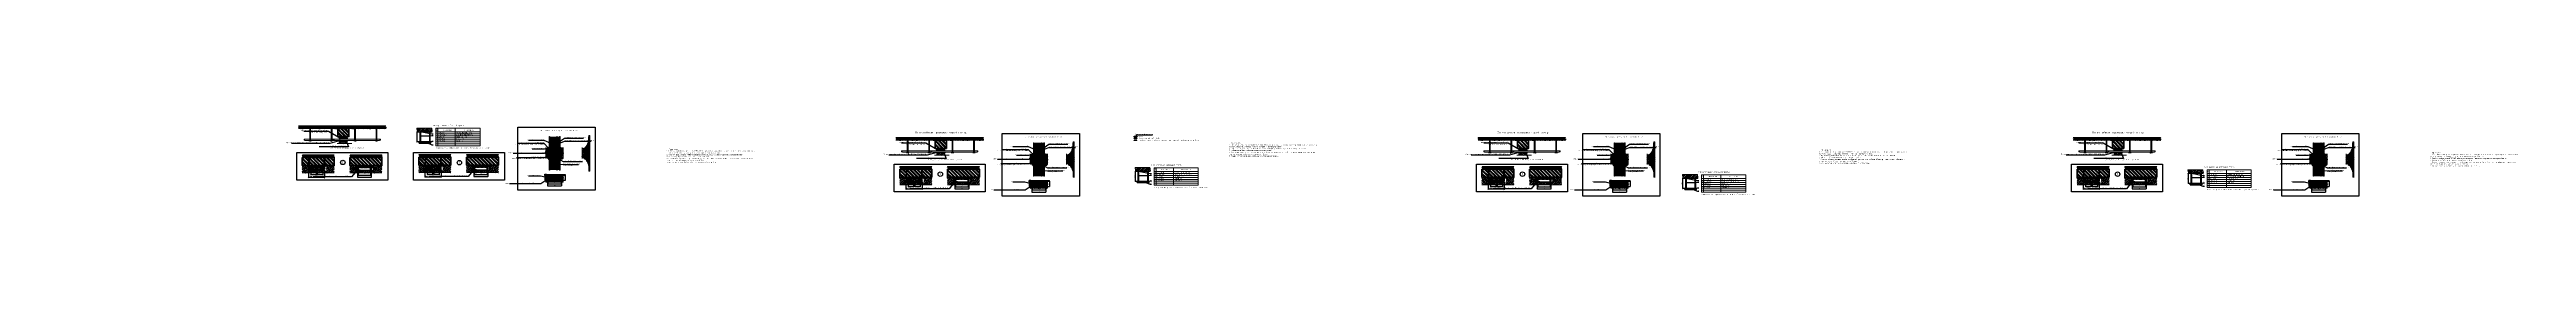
# Model space of a CAD drawing. Header units: millimetres. Extents: x -42533 to 645315, y 3457 to 82611.
# Drawn here: x -42533 to 508294, y 5128 to 21079 of the extents above; entities that cross this region are included whole.
import ezdxf
from ezdxf import colors
from ezdxf.entities.mleader import LeaderData, LeaderLine
from ezdxf.math import Vec2, Vec3

# ---------------------------------------------------------------- set-up
doc = ezdxf.new("R2010")
doc.units = ezdxf.units.MM
doc.set_wipeout_variables(frame=1)
for name, pattern in [('ACAD_ISO02W100', [15, 12, -3]), ('HIDDEN', [9.525, 6.35, -3.175]), ('K5LT32777', [0]), ('K5LT32780', [0]), ('ШТРИХОВАЯ', [0.75, 0.5, -0.25]), ('штрихпунктирная', [25.4, 12.7, -6.35, 0, -6.35])]:
    doc.linetypes.add(name, pattern=pattern)
for name, color, linetype in [('PDF _Геометрия', 7, 'Continuous'), ('Обрамление гильз', 5, 'Continuous'), ('Основная', 7, 'Continuous'), ('Тонкая', 7, 'Continuous'), ('ФВ-7', 7, 'Continuous'), ('ШАХТЫ_ДЛЯ_СВОДНИКА', 7, 'Continuous'), ('ЭОМ_Выноски', 7, 'Continuous'), ('ЭОМ_Лотки авар.', 1, 'Continuous'), ('ЭОМ_Лотки рабочие', 5, 'Continuous'), ('ЭОМ_Размеры', 7, 'Continuous')]:
    doc.layers.add(name, color=color, linetype=linetype)
for name, color, linetype, lineweight in [('Ось', 140, 'штрихпунктирная', 15), ('СТЕНЫ', 7, 'Continuous', 9), ('ЭМ_кабеленесущие конструкции', 7, 'Continuous', 15), ('ЭМ_текст', 7, 'Continuous', 5), ('ЭОМ_Кабель Быт. розеток', 5, 'Continuous', 30), ('ЭОМ_Кабель Комп. розеток', 30, 'Continuous', 9)]:
    doc.layers.add(name, color=color, linetype=linetype, lineweight=lineweight)
doc.layers.add('ЭОМ_Освещение рабочее', color=7, linetype='Continuous', lineweight=9, true_color=0x312af4)
doc.styles.add('ISOCPEUR', font='isocpeur.ttf', dxfattribs={"width": 0.85, "height": 275})
doc.styles.add('MYSTYLE', font='isocpeur.ttf', dxfattribs={"oblique": 15})
doc.styles.add('ГЕЛАЙН_АР', font='isocpeur.ttf')
doc.dimstyles.new('1', dxfattribs={"dimtxt": 35, "dimasz": 20, "dimexe": 15, "dimexo": 0.625, "dimgap": 20, "dimtad": 1, "dimdec": 0, "dimtxsty": 'MYSTYLE', "dimblk": 'OBLIQUE', "dimcen": 0, "dimdle": 15, "dimadec": 0, "dimazin": 0, "dimtfac": 1, "dimtdec": 0, "dimtmove": 0, "dimatfit": 3, "dimldrblk": 'OBLIQUE', "dimfxl": 1, "dimarcsym": 0})
pattern_1 = [(135, (298551.551, -573963.13), (-10.9844162, -10.9844162), []), (225, (298551.551, -573963.13), (-10.9844162, -32.9532486), [38.835776, -23.3014656])]
pattern_2 = [(135, (-17591.574, -441451.63), (-11.67634793, -11.67634793), []), (225, (-17591.574, -441451.63), (-11.67634793, -35.0290438), [41.282124, -24.7692744])]
pattern_3 = [(135, (-17354.278, -441451.626), (-11.67634793, -11.67634793), []), (225, (-17354.278, -441451.626), (-11.67634793, -35.0290438), [41.282124, -24.7692744])]
pattern_4 = [(135, (-17116.982, -441451.626), (-11.67634793, -11.67634793), []), (225, (-17116.982, -441451.626), (-11.67634793, -35.0290438), [41.282124, -24.7692744])]
pattern_5 = [(135, (-16879.686, -441451.63), (-11.67634793, -11.67634793), []), (225, (-16879.686, -441451.63), (-11.67634793, -35.0290438), [41.282124, -24.7692744])]
pattern_6 = [(135, (-16642.39, -441451.63), (-11.67634793, -11.67634793), []), (225, (-16642.39, -441451.63), (-11.67634793, -35.0290438), [41.282124, -24.7692744])]
pattern_7 = [(135, (-16405.095, -441451.628), (-11.67634793, -11.67634793), []), (225, (-16405.095, -441451.628), (-11.67634793, -35.0290438), [41.282124, -24.7692744])]
pattern_8 = [(135, (-16167.841, -441451.626), (-11.67634793, -11.67634793), []), (225, (-16167.841, -441451.626), (-11.67634793, -35.0290438), [41.282124, -24.7692744])]
pattern_9 = [(135, (-15930.879, -441451.628), (-11.67634793, -11.67634793), []), (225, (-15930.879, -441451.628), (-11.67634793, -35.0290438), [41.282124, -24.7692744])]
pattern_10 = [(135, (-15694.443, -441451.626), (-11.67634793, -11.67634793), []), (225, (-15694.443, -441451.626), (-11.67634793, -35.0290438), [41.282124, -24.7692744])]
pattern_11 = [(135, (-15457.898, -441451.626), (-11.67634793, -11.67634793), []), (225, (-15457.898, -441451.626), (-11.67634793, -35.0290438), [41.282124, -24.7692744])]
pattern_12 = [(135, (-15220.224, -441451.628), (-11.67634793, -11.67634793), []), (225, (-15220.224, -441451.628), (-11.67634793, -35.0290438), [41.282124, -24.7692744])]
pattern_13 = [(135, (-14982.029, -441451.626), (-11.67634793, -11.67634793), []), (225, (-14982.029, -441451.626), (-11.67634793, -35.0290438), [41.282124, -24.7692744])]
pattern_14 = [(135, (-8809.147, -441451.634), (-11.67634793, -11.67634793), []), (225, (-8809.147, -441451.634), (-11.67634793, -35.0290438), [41.282124, -24.7692744])]
pattern_15 = [(135, (-9046.443, -441451.665), (-11.67634793, -11.67634793), []), (225, (-9046.443, -441451.665), (-11.67634793, -35.0290438), [41.282124, -24.7692744])]
pattern_16 = [(135, (-9283.738, -441451.695), (-11.67634793, -11.67634793), []), (225, (-9283.738, -441451.695), (-11.67634793, -35.0290438), [41.282124, -24.7692744])]
pattern_17 = [(90, (-13077.106, -441451.63), (-12.23174045, 0), []), (180, (-13077.106, -441451.63), (-24.4634809, -12.23174045), [30.5793511, -18.3476107])]
pattern_18 = [(135, (406266.54, -575354.068), (-10.9844162, -10.9844162), []), (225, (406266.54, -575354.068), (-10.9844162, -32.9532486), [38.835776, -23.3014656])]
pattern_19 = [(135, (90123.416, -442842.568), (-11.67634793, -11.67634793), []), (225, (90123.416, -442842.568), (-11.67634793, -35.0290438), [41.282124, -24.7692744])]
pattern_20 = [(135, (90360.712, -442842.564), (-11.67634793, -11.67634793), []), (225, (90360.712, -442842.564), (-11.67634793, -35.0290438), [41.282124, -24.7692744])]
pattern_21 = [(135, (90598.007, -442842.564), (-11.67634793, -11.67634793), []), (225, (90598.007, -442842.564), (-11.67634793, -35.0290438), [41.282124, -24.7692744])]
pattern_22 = [(135, (90835.303, -442842.568), (-11.67634793, -11.67634793), []), (225, (90835.303, -442842.568), (-11.67634793, -35.0290438), [41.282124, -24.7692744])]
pattern_23 = [(135, (91072.599, -442842.568), (-11.67634793, -11.67634793), []), (225, (91072.599, -442842.568), (-11.67634793, -35.0290438), [41.282124, -24.7692744])]
pattern_24 = [(135, (91309.895, -442842.566), (-11.67634793, -11.67634793), []), (225, (91309.895, -442842.566), (-11.67634793, -35.0290438), [41.282124, -24.7692744])]
pattern_25 = [(135, (91547.148, -442842.564), (-11.67634793, -11.67634793), []), (225, (91547.148, -442842.564), (-11.67634793, -35.0290438), [41.282124, -24.7692744])]
pattern_26 = [(135, (91784.11, -442842.566), (-11.67634793, -11.67634793), []), (225, (91784.11, -442842.566), (-11.67634793, -35.0290438), [41.282124, -24.7692744])]
pattern_27 = [(135, (92020.546, -442842.564), (-11.67634793, -11.67634793), []), (225, (92020.546, -442842.564), (-11.67634793, -35.0290438), [41.282124, -24.7692744])]
pattern_28 = [(135, (92257.091, -442842.564), (-11.67634793, -11.67634793), []), (225, (92257.091, -442842.564), (-11.67634793, -35.0290438), [41.282124, -24.7692744])]
pattern_29 = [(135, (92494.765, -442842.566), (-11.67634793, -11.67634793), []), (225, (92494.765, -442842.566), (-11.67634793, -35.0290438), [41.282124, -24.7692744])]
pattern_30 = [(135, (92732.96, -442842.564), (-11.67634793, -11.67634793), []), (225, (92732.96, -442842.564), (-11.67634793, -35.0290438), [41.282124, -24.7692744])]
pattern_31 = [(135, (98905.842, -442842.572), (-11.67634793, -11.67634793), []), (225, (98905.842, -442842.572), (-11.67634793, -35.0290438), [41.282124, -24.7692744])]
pattern_32 = [(135, (98668.547, -442842.603), (-11.67634793, -11.67634793), []), (225, (98668.547, -442842.603), (-11.67634793, -35.0290438), [41.282124, -24.7692744])]
pattern_33 = [(135, (98431.251, -442842.633), (-11.67634793, -11.67634793), []), (225, (98431.251, -442842.633), (-11.67634793, -35.0290438), [41.282124, -24.7692744])]
pattern_34 = [(90, (94637.883, -442842.568), (-12.23174045, 0), []), (180, (94637.883, -442842.568), (-24.4634809, -12.23174045), [30.5793511, -18.3476107])]
pattern_35 = [(135, (535388.94, -575354.068), (-10.9844162, -10.9844162), []), (225, (535388.94, -575354.068), (-10.9844162, -32.9532486), [38.835776, -23.3014656])]
pattern_36 = [(135, (219245.816, -442842.568), (-11.67634793, -11.67634793), []), (225, (219245.816, -442842.568), (-11.67634793, -35.0290438), [41.282124, -24.7692744])]
pattern_37 = [(135, (219483.112, -442842.564), (-11.67634793, -11.67634793), []), (225, (219483.112, -442842.564), (-11.67634793, -35.0290438), [41.282124, -24.7692744])]
pattern_38 = [(135, (219720.408, -442842.564), (-11.67634793, -11.67634793), []), (225, (219720.408, -442842.564), (-11.67634793, -35.0290438), [41.282124, -24.7692744])]
pattern_39 = [(135, (219957.703, -442842.568), (-11.67634793, -11.67634793), []), (225, (219957.703, -442842.568), (-11.67634793, -35.0290438), [41.282124, -24.7692744])]
pattern_40 = [(135, (220194.999, -442842.568), (-11.67634793, -11.67634793), []), (225, (220194.999, -442842.568), (-11.67634793, -35.0290438), [41.282124, -24.7692744])]
pattern_41 = [(135, (220432.295, -442842.566), (-11.67634793, -11.67634793), []), (225, (220432.295, -442842.566), (-11.67634793, -35.0290438), [41.282124, -24.7692744])]
pattern_42 = [(135, (220669.548, -442842.564), (-11.67634793, -11.67634793), []), (225, (220669.548, -442842.564), (-11.67634793, -35.0290438), [41.282124, -24.7692744])]
pattern_43 = [(135, (220906.51, -442842.566), (-11.67634793, -11.67634793), []), (225, (220906.51, -442842.566), (-11.67634793, -35.0290438), [41.282124, -24.7692744])]
pattern_44 = [(135, (221142.946, -442842.564), (-11.67634793, -11.67634793), []), (225, (221142.946, -442842.564), (-11.67634793, -35.0290438), [41.282124, -24.7692744])]
pattern_45 = [(135, (221379.491, -442842.564), (-11.67634793, -11.67634793), []), (225, (221379.491, -442842.564), (-11.67634793, -35.0290438), [41.282124, -24.7692744])]
pattern_46 = [(135, (221617.165, -442842.566), (-11.67634793, -11.67634793), []), (225, (221617.165, -442842.566), (-11.67634793, -35.0290438), [41.282124, -24.7692744])]
pattern_47 = [(135, (221855.36, -442842.564), (-11.67634793, -11.67634793), []), (225, (221855.36, -442842.564), (-11.67634793, -35.0290438), [41.282124, -24.7692744])]
pattern_48 = [(135, (228028.243, -442842.572), (-11.67634793, -11.67634793), []), (225, (228028.243, -442842.572), (-11.67634793, -35.0290438), [41.282124, -24.7692744])]
pattern_49 = [(135, (227790.947, -442842.603), (-11.67634793, -11.67634793), []), (225, (227790.947, -442842.603), (-11.67634793, -35.0290438), [41.282124, -24.7692744])]
pattern_50 = [(135, (227553.651, -442842.633), (-11.67634793, -11.67634793), []), (225, (227553.651, -442842.633), (-11.67634793, -35.0290438), [41.282124, -24.7692744])]
pattern_51 = [(90, (223760.283, -442842.568), (-12.23174045, 0), []), (180, (223760.283, -442842.568), (-24.4634809, -12.23174045), [30.5793511, -18.3476107])]
pattern_52 = [(135, (690830.005, -575354.068), (-10.9844162, -10.9844162), []), (225, (690830.005, -575354.068), (-10.9844162, -32.9532486), [38.835776, -23.3014656])]
pattern_53 = [(135, (374686.881, -442842.568), (-11.67634793, -11.67634793), []), (225, (374686.881, -442842.568), (-11.67634793, -35.0290438), [41.282124, -24.7692744])]
pattern_54 = [(135, (374924.177, -442842.564), (-11.67634793, -11.67634793), []), (225, (374924.177, -442842.564), (-11.67634793, -35.0290438), [41.282124, -24.7692744])]
pattern_55 = [(135, (375161.473, -442842.564), (-11.67634793, -11.67634793), []), (225, (375161.473, -442842.564), (-11.67634793, -35.0290438), [41.282124, -24.7692744])]
pattern_56 = [(135, (375398.768, -442842.568), (-11.67634793, -11.67634793), []), (225, (375398.768, -442842.568), (-11.67634793, -35.0290438), [41.282124, -24.7692744])]
pattern_57 = [(135, (375636.064, -442842.568), (-11.67634793, -11.67634793), []), (225, (375636.064, -442842.568), (-11.67634793, -35.0290438), [41.282124, -24.7692744])]
pattern_58 = [(135, (375873.36, -442842.566), (-11.67634793, -11.67634793), []), (225, (375873.36, -442842.566), (-11.67634793, -35.0290438), [41.282124, -24.7692744])]
pattern_59 = [(135, (376110.613, -442842.564), (-11.67634793, -11.67634793), []), (225, (376110.613, -442842.564), (-11.67634793, -35.0290438), [41.282124, -24.7692744])]
pattern_60 = [(135, (376347.576, -442842.566), (-11.67634793, -11.67634793), []), (225, (376347.576, -442842.566), (-11.67634793, -35.0290438), [41.282124, -24.7692744])]
pattern_61 = [(135, (376584.011, -442842.564), (-11.67634793, -11.67634793), []), (225, (376584.011, -442842.564), (-11.67634793, -35.0290438), [41.282124, -24.7692744])]
pattern_62 = [(135, (376820.556, -442842.564), (-11.67634793, -11.67634793), []), (225, (376820.556, -442842.564), (-11.67634793, -35.0290438), [41.282124, -24.7692744])]
pattern_63 = [(135, (377058.23, -442842.566), (-11.67634793, -11.67634793), []), (225, (377058.23, -442842.566), (-11.67634793, -35.0290438), [41.282124, -24.7692744])]
pattern_64 = [(135, (377296.426, -442842.564), (-11.67634793, -11.67634793), []), (225, (377296.426, -442842.564), (-11.67634793, -35.0290438), [41.282124, -24.7692744])]
pattern_65 = [(135, (383469.308, -442842.572), (-11.67634793, -11.67634793), []), (225, (383469.308, -442842.572), (-11.67634793, -35.0290438), [41.282124, -24.7692744])]
pattern_66 = [(135, (383232.012, -442842.603), (-11.67634793, -11.67634793), []), (225, (383232.012, -442842.603), (-11.67634793, -35.0290438), [41.282124, -24.7692744])]
pattern_67 = [(135, (382994.716, -442842.633), (-11.67634793, -11.67634793), []), (225, (382994.716, -442842.633), (-11.67634793, -35.0290438), [41.282124, -24.7692744])]
pattern_68 = [(90, (379201.348, -442842.568), (-12.23174045, 0), []), (180, (379201.348, -442842.568), (-24.4634809, -12.23174045), [30.5793511, -18.3476107])]

# ---------------------------------------------------------------- blocks, each defined once
blk = doc.blocks.new('*U319')
blk.add_lwpolyline([(1.5, 21.5, -0.4142136), (2.5, 22.5), (29, 22.5), (29, 24), (2.5, 24, 0.4142136), (0, 21.5), (0, -21.5, 0.4142136), (2.5, -24), (29, -24), (29, -22.5), (2.5, -22.5, -0.4142136), (1.5, -21.5)], format="xyb", close=True)
blk = doc.blocks.new('*U317')
blk.add_wipeout([(-8, 1), (-7, 0), (6, 0), (8, 1), (8, 6), (6, 7), (-7, 7), (-8, 6)])
for p, q in [((-8, 6), (-7, 7)), ((-8, 6), (-8, 1)), ((-8, 1), (-7, 0)), ((-7, 0), (-6, 0)), ((-6, 7), (0, 7)), ((-7, 7), (-6, 7)), ((-6, 0), (0, 0)), ((-4, 6), (-4, 1)), ((6, 7), (0, 7)), ((6, 0), (0, 0)), ((4, 6), (4, 1)), ((8, 6), (6, 7)), ((6, 7), (6, 7)), ((8, 1), (6, 0)), ((6, 0), (6, 0)), ((8, 6), (8, 1))]:
    blk.add_line(p, q)
for centre, radius, start, end in [((-6, 5), 1.9, 94.94994, 144.8587), ((-6, 2), 1.9, 215.1413, 265.05006), ((-6, 2), 4.68, 55.85327, 86.92994), ((-6, 5), 4.68, 273.07006, 304.14673), ((0, -3), 9.98, 90.95135, 113.11511), ((0, 10), 9.98, 246.88489, 269.04865), ((0, -3), 9.98, 66.88489, 89.04865), ((0, 10), 9.98, 270.95135, 293.11511), ((6, 2), 4.68, 93.07006, 124.14673), ((6, 5), 4.68, 235.85327, 266.92994), ((6, 5), 1.9, 35.1413, 85.05006), ((6, 2), 1.9, 274.94994, 324.8587)]:
    blk.add_arc(centre, radius, start, end)
blk = doc.blocks.new('*U321')
at = {"color": 0, "linetype": 'ByBlock', "lineweight": -2}
for p, q in [((-1, 1618), (-1, 1589)), ((-1, 1618), (34, 1618)), ((0, -121), (0, 1587)), ((16, 1600), (16, 1607)), ((23, 1607), (23, 1600)), ((34, 1618), (34, 1587)), ((50, 1587), (34, 1587)), ((50, -121), (50, 1587)), ((1, -121), (0, -121)), ((0, -121), (50, -121)), ((16, -102), (23, -102)), ((23, -109), (16, -109))]:
    blk.add_line(p, q, dxfattribs=at)
for centre, radius, start, end in [((1, 1589), 1.75, 180, 233.1301), ((-1, 1587), 0.75, 0, 53.1301), ((19, 1603), 5, 45.573, 134.427), ((19, 1603), 5, 225.573, 314.427), ((19, -106), 5, 135.573, 224.427), ((19, -106), 5, 315.573, 44.427)]:
    blk.add_arc(centre, radius, start, end, dxfattribs=at)
blk = doc.blocks.new('*U320')
at = {"color": 0, "linetype": 'ByBlock', "lineweight": -2}
for p, q in [((-1, 985), (-1, 956)), ((-1, 985), (34, 985)), ((0, -121), (0, 954)), ((16, 967), (16, 974)), ((23, 974), (23, 967)), ((34, 985), (34, 954)), ((50, 954), (34, 954)), ((50, -121), (50, 954)), ((1, -121), (0, -121)), ((0, -121), (50, -121)), ((16, -102), (23, -102)), ((23, -109), (16, -109))]:
    blk.add_line(p, q, dxfattribs=at)
for centre, radius, start, end in [((1, 956), 1.75, 180, 233.1301), ((-1, 954), 0.75, 0, 53.1301), ((19, 970), 5, 45.573, 134.427), ((19, 970), 5, 225.573, 314.427), ((19, -106), 5, 135.573, 224.427), ((19, -106), 5, 315.573, 44.427)]:
    blk.add_arc(centre, radius, start, end, dxfattribs=at)
blk = doc.blocks.new('*U318')
blk.add_wipeout([(600, -29), (600, 0), (0, 0), (0, -29)])
for p, q in [((0, 0), (600, 0)), ((0, -29), (600, -29))]:
    blk.add_line(p, q)
at = {"linetype": 'HIDDEN'}
blk.add_line((0, -27.5), (600, -27.5), dxfattribs=at)
for centre in [(10, -11.5), (30, -11.5), (50, -11.5), (70, -11.5), (90, -11.5), (110, -11.5), (130, -11.5), (150, -11.5), (170, -11.5), (190, -11.5), (210, -11.5), (230, -11.5), (250, -11.5), (270, -11.5), (290, -11.5), (310, -11.5), (330, -11.5), (350, -11.5), (370, -11.5), (390, -11.5), (410, -11.5), (430, -11.5), (450, -11.5), (470, -11.5), (490, -11.5), (510, -11.5), (530, -11.5), (550, -11.5), (570, -11.5), (590, -11.5)]:
    blk.add_circle(centre, 4.25)
blk = doc.blocks.new('_Dot')
at = {"color": 0, "linetype": 'ByBlock', "lineweight": -2}
blk.add_line((-0.5, 0), (-1, 0), dxfattribs=at)
at = {"color": 0, "linetype": 'ByBlock', "const_width": 0.5}
blk.add_lwpolyline([(-0.25, 0, 1), (0.25, 0, 1)], format="xyb", close=True, dxfattribs=at)
blk = doc.blocks.new('_Oblique')
at = {"color": 0, "linetype": 'ByBlock', "lineweight": -2}
blk.add_line((-0.5, -0.5), (0.5, 0.5), dxfattribs=at)
blk = doc.blocks.new('*D778')
at = {"color": 0, "lineweight": -2, "transparency": 16777216}
for p, q in [((29021, 11687), (29501, 11687)), ((29486, 11702), (29486, 10774)), ((29021, 10789), (29501, 10789))]:
    blk.add_line(p, q, dxfattribs=at)
at = {"layer": 'Defpoints', "color": 0, "transparency": 16777216}
for p in [(29020, 11687), (29020, 10789), (29486, 10789)]:
    blk.add_point(p, dxfattribs=at)
at = {"color": 0, "lineweight": -2, "transparency": 16777216, "xscale": 100, "yscale": 100, "zscale": 100}
for p, rotation in [((29486, 11687), 90), ((29486, 10789), 270)]:
    blk.add_blockref('_Oblique', p, dxfattribs=dict(at, rotation=rotation))
at = {"color": 0, "transparency": 16777216, "insert": (29391, 11238), "char_height": 150, "attachment_point": 5, "rotation": 90, "style": 'MYSTYLE'}
blk.add_mtext('150', dxfattribs=at)
blk = doc.blocks.new('*D742')
at = {"color": 0, "lineweight": -2, "transparency": 16777216}
for p, q in [((25934, 9400), (29035, 9400)), ((25949, 10789), (25949, 9385)), ((29020, 10789), (29020, 9385))]:
    blk.add_line(p, q, dxfattribs=at)
at = {"layer": 'Defpoints', "color": 0, "transparency": 16777216}
for p in [(25949, 10789), (29020, 10789), (29020, 9400)]:
    blk.add_point(p, dxfattribs=at)
at = {"color": 0, "lineweight": -2, "transparency": 16777216, "xscale": 100, "yscale": 100, "zscale": 100, "rotation": 180}
blk.add_blockref('_Oblique', (25949, 9400), dxfattribs=at)
at = {"color": 0, "lineweight": -2, "transparency": 16777216, "xscale": 100, "yscale": 100, "zscale": 100}
blk.add_blockref('_Oblique', (29020, 9400), dxfattribs=at)
at = {"color": 0, "transparency": 16777216, "insert": (27484, 9495), "char_height": 150, "attachment_point": 5, "style": 'MYSTYLE'}
blk.add_mtext('490', dxfattribs=at)
blk = doc.blocks.new('*D743')
at = {"layer": 'Defpoints', "color": 0, "transparency": 16777216}
for p in [(15041, 10941), (15041, 9292), (18616, 10941)]:
    blk.add_point(p, dxfattribs=at)
at = {"layer": 'ЭОМ_Размеры', "color": 0, "lineweight": -2, "transparency": 16777216}
for p, q in [((18631, 9292), (15026, 9292)), ((15041, 10941), (15041, 9277)), ((18616, 10941), (18616, 9277))]:
    blk.add_line(p, q, dxfattribs=at)
at = {"layer": 'ЭОМ_Размеры', "color": 0, "lineweight": -2, "transparency": 16777216, "xscale": 100, "yscale": 100, "zscale": 100, "rotation": 180}
blk.add_blockref('_Oblique', (15041, 9292), dxfattribs=at)
at = {"layer": 'ЭОМ_Размеры', "color": 0, "lineweight": -2, "transparency": 16777216, "xscale": 100, "yscale": 100, "zscale": 100}
blk.add_blockref('_Oblique', (18616, 9292), dxfattribs=at)
at = {"layer": 'ЭОМ_Размеры', "color": 0, "transparency": 16777216, "insert": (16828, 9387), "char_height": 150, "attachment_point": 5, "style": 'MYSTYLE'}
blk.add_mtext('700', dxfattribs=at)
blk = doc.blocks.new('*D744')
at = {"color": 0, "lineweight": -2, "transparency": 16777216}
for p, q in [((26139, 11538), (25604, 11538)), ((25619, 11553), (25619, 10923)), ((26133, 10938), (25604, 10938))]:
    blk.add_line(p, q, dxfattribs=at)
at = {"layer": 'Defpoints', "color": 0, "transparency": 16777216}
for p in [(26139, 11538), (25619, 10938), (26134, 10938)]:
    blk.add_point(p, dxfattribs=at)
at = {"color": 0, "lineweight": -2, "transparency": 16777216, "xscale": 100, "yscale": 100, "zscale": 100}
for p, rotation in [((25619, 11538), 90), ((25619, 10938), 270)]:
    blk.add_blockref('_Oblique', p, dxfattribs=dict(at, rotation=rotation))
at = {"color": 0, "transparency": 16777216, "insert": (25524, 11269), "char_height": 150, "attachment_point": 5, "rotation": 90, "style": 'MYSTYLE'}
blk.add_mtext('100', dxfattribs=at)
blk = doc.blocks.new('*D745')
at = {"layer": 'Defpoints', "color": 0, "transparency": 16777216}
for p in [(15560, 11144), (16752, 11144), (15560, 9873)]:
    blk.add_point(p, dxfattribs=at)
at = {"layer": 'ЭОМ_Размеры', "color": 0, "lineweight": -2, "transparency": 16777216}
for p, q in [((15560, 11143), (15560, 9858)), ((16752, 11143), (16752, 9858)), ((16767, 9873), (15545, 9873))]:
    blk.add_line(p, q, dxfattribs=at)
at = {"layer": 'ЭОМ_Размеры', "color": 0, "lineweight": -2, "transparency": 16777216, "xscale": 100, "yscale": 100, "zscale": 100, "rotation": 180}
blk.add_blockref('_Oblique', (15560, 9873), dxfattribs=at)
at = {"layer": 'ЭОМ_Размеры', "color": 0, "lineweight": -2, "transparency": 16777216, "xscale": 100, "yscale": 100, "zscale": 100}
blk.add_blockref('_Oblique', (16752, 9873), dxfattribs=at)
at = {"layer": 'ЭОМ_Размеры', "color": 0, "transparency": 16777216, "insert": (16156, 9968), "char_height": 150, "attachment_point": 5, "style": 'MYSTYLE'}
blk.add_mtext('200', dxfattribs=at)
blk = doc.blocks.new('*D746')
at = {"layer": 'Defpoints', "color": 0, "transparency": 16777216}
for p in [(17028, 11148), (18221, 11148), (17028, 9877)]:
    blk.add_point(p, dxfattribs=at)
at = {"layer": 'ЭОМ_Размеры', "color": 0, "lineweight": -2, "transparency": 16777216}
for p, q in [((17028, 11148), (17028, 9862)), ((18221, 11148), (18221, 9862)), ((18236, 9877), (17013, 9877))]:
    blk.add_line(p, q, dxfattribs=at)
at = {"layer": 'ЭОМ_Размеры', "color": 0, "lineweight": -2, "transparency": 16777216, "xscale": 100, "yscale": 100, "zscale": 100, "rotation": 180}
blk.add_blockref('_Oblique', (17028, 9877), dxfattribs=at)
at = {"layer": 'ЭОМ_Размеры', "color": 0, "lineweight": -2, "transparency": 16777216, "xscale": 100, "yscale": 100, "zscale": 100}
blk.add_blockref('_Oblique', (18221, 9877), dxfattribs=at)
at = {"layer": 'ЭОМ_Размеры', "color": 0, "transparency": 16777216, "insert": (17625, 9972), "char_height": 150, "attachment_point": 5, "style": 'MYSTYLE'}
blk.add_mtext('200', dxfattribs=at)
blk = doc.blocks.new('*U316')
at = {"color": 0, "linetype": 'ByBlock', "lineweight": -2}
for p, q in [((-100, 34), (-100, 1)), ((-99, 42), (-98, 40)), ((-99, 1), (-99, 34)), ((-97, 41), (-98, 42)), ((98, 1), (-98, 1)), ((-98, 0), (98, 0)), ((-92, 42), (-91, 41)), ((91, 41), (92, 42)), ((98, 42), (97, 41)), ((98, 40), (99, 42)), ((99, 34), (99, 1)), ((100, 1), (100, 34))]:
    blk.add_line(p, q, dxfattribs=at)
for centre, radius, start, end in [((-95, 45), 5, 314.427, 217.75957), ((-97, 34), 2.5, 118.21148, 180), ((-98, 1), 1.5, 180, 270), ((-95, 45), 4.3, 314.427, 217.75957), ((-100, 39), 3, 298.21148, 37.75957), ((-97, 34), 1.8, 118.21148, 180), ((-98, 1), 0.8, 180, 270), ((-100, 39), 3.7, 298.21148, 37.75957), ((95, 45), 5, 322.24043, 225.573), ((95, 45), 4.3, 322.24043, 225.573), ((100, 39), 3.7, 142.24043, 241.78852), ((100, 39), 3, 142.24043, 241.78852), ((97, 34), 1.8, 0, 61.78852), ((98, 1), 0.8, 270, 0), ((98, 1), 1.5, 270, 0), ((97, 34), 2.5, 0, 61.78852)]:
    blk.add_arc(centre, radius, start, end, dxfattribs=at)
blk = doc.blocks.new('*D741')
at = {"layer": 'Defpoints', "color": 0, "transparency": 16777216}
for p in [(26098, 10938), (28871, 10938), (28871, 9843)]:
    blk.add_point(p, dxfattribs=at)
at = {"layer": 'ЭОМ_Размеры', "color": 0, "lineweight": -2, "transparency": 16777216}
for p, q in [((26083, 9843), (28886, 9843)), ((26098, 10938), (26098, 9828)), ((28871, 10938), (28871, 9828))]:
    blk.add_line(p, q, dxfattribs=at)
at = {"layer": 'ЭОМ_Размеры', "color": 0, "lineweight": -2, "transparency": 16777216, "xscale": 100, "yscale": 100, "zscale": 100, "rotation": 180}
blk.add_blockref('_Oblique', (26098, 9843), dxfattribs=at)
at = {"layer": 'ЭОМ_Размеры', "color": 0, "lineweight": -2, "transparency": 16777216, "xscale": 100, "yscale": 100, "zscale": 100}
blk.add_blockref('_Oblique', (28871, 9843), dxfattribs=at)
at = {"layer": 'ЭОМ_Размеры', "color": 0, "transparency": 16777216, "insert": (27484, 9938), "char_height": 150, "attachment_point": 5, "style": 'MYSTYLE'}
blk.add_mtext('465', dxfattribs=at)
blk = doc.blocks.new('*D779')
at = {"color": 0, "lineweight": -2, "transparency": 16777216}
for p, q in [((54930, 11774), (55411, 11774)), ((55396, 11789), (55396, 10862)), ((54930, 10877), (55411, 10877))]:
    blk.add_line(p, q, dxfattribs=at)
at = {"layer": 'Defpoints', "color": 0, "transparency": 16777216}
for p in [(54930, 11774), (54930, 10877), (55396, 10877)]:
    blk.add_point(p, dxfattribs=at)
at = {"color": 0, "lineweight": -2, "transparency": 16777216, "xscale": 100, "yscale": 100, "zscale": 100}
for p, rotation in [((55396, 11774), 90), ((55396, 10877), 270)]:
    blk.add_blockref('_Oblique', p, dxfattribs=dict(at, rotation=rotation))
at = {"color": 0, "transparency": 16777216, "insert": (55301, 11326), "char_height": 150, "attachment_point": 5, "rotation": 90, "style": 'MYSTYLE'}
blk.add_mtext('150', dxfattribs=at)
blk = doc.blocks.new('*D747')
at = {"color": 0, "lineweight": -2, "transparency": 16777216}
for p, q in [((51843, 9537), (54945, 9537)), ((51858, 10876), (51858, 9522)), ((54930, 10876), (54930, 9522))]:
    blk.add_line(p, q, dxfattribs=at)
at = {"layer": 'Defpoints', "color": 0, "transparency": 16777216}
for p in [(51858, 10877), (54930, 10877), (54930, 9537)]:
    blk.add_point(p, dxfattribs=at)
at = {"color": 0, "lineweight": -2, "transparency": 16777216, "xscale": 100, "yscale": 100, "zscale": 100, "rotation": 180}
blk.add_blockref('_Oblique', (51858, 9537), dxfattribs=at)
at = {"color": 0, "lineweight": -2, "transparency": 16777216, "xscale": 100, "yscale": 100, "zscale": 100}
blk.add_blockref('_Oblique', (54930, 9537), dxfattribs=at)
at = {"color": 0, "transparency": 16777216, "insert": (53394, 9632), "char_height": 150, "attachment_point": 5, "style": 'MYSTYLE'}
blk.add_mtext('665', dxfattribs=at)
blk = doc.blocks.new('*D748')
at = {"layer": 'Defpoints', "color": 0, "transparency": 16777216}
for p in [(40950, 11029), (44526, 11029), (40950, 9380)]:
    blk.add_point(p, dxfattribs=at)
at = {"layer": 'ЭОМ_Размеры', "color": 0, "lineweight": -2, "transparency": 16777216}
for p, q in [((40950, 11028), (40950, 9365)), ((44526, 11028), (44526, 9365)), ((44541, 9380), (40935, 9380))]:
    blk.add_line(p, q, dxfattribs=at)
at = {"layer": 'ЭОМ_Размеры', "color": 0, "lineweight": -2, "transparency": 16777216, "xscale": 100, "yscale": 100, "zscale": 100, "rotation": 180}
blk.add_blockref('_Oblique', (40950, 9380), dxfattribs=at)
at = {"layer": 'ЭОМ_Размеры', "color": 0, "lineweight": -2, "transparency": 16777216, "xscale": 100, "yscale": 100, "zscale": 100}
blk.add_blockref('_Oblique', (44526, 9380), dxfattribs=at)
at = {"layer": 'ЭОМ_Размеры', "color": 0, "transparency": 16777216, "insert": (42738, 9475), "char_height": 150, "attachment_point": 5, "style": 'MYSTYLE'}
blk.add_mtext('1000', dxfattribs=at)
blk = doc.blocks.new('*D749')
at = {"color": 0, "lineweight": -2, "transparency": 16777216}
for p, q in [((52048, 11625), (51514, 11625)), ((52043, 11026), (51514, 11026)), ((51529, 11640), (51529, 11011))]:
    blk.add_line(p, q, dxfattribs=at)
at = {"layer": 'Defpoints', "color": 0, "transparency": 16777216}
for p in [(51529, 11026), (52043, 11026), (52049, 11625)]:
    blk.add_point(p, dxfattribs=at)
at = {"color": 0, "lineweight": -2, "transparency": 16777216, "xscale": 100, "yscale": 100, "zscale": 100}
for p, rotation in [((51529, 11625), 90), ((51529, 11026), 270)]:
    blk.add_blockref('_Oblique', p, dxfattribs=dict(at, rotation=rotation))
at = {"color": 0, "transparency": 16777216, "insert": (51434, 11357), "char_height": 150, "attachment_point": 5, "rotation": 90, "style": 'MYSTYLE'}
blk.add_mtext('100', dxfattribs=at)
blk = doc.blocks.new('*D750')
at = {"layer": 'Defpoints', "color": 0, "transparency": 16777216}
for p in [(41469, 11231), (42662, 11231), (41469, 9960)]:
    blk.add_point(p, dxfattribs=at)
at = {"layer": 'ЭОМ_Размеры', "color": 0, "lineweight": -2, "transparency": 16777216}
for p, q in [((41469, 11231), (41469, 9945)), ((42662, 11231), (42662, 9945)), ((42677, 9960), (41454, 9960))]:
    blk.add_line(p, q, dxfattribs=at)
at = {"layer": 'ЭОМ_Размеры', "color": 0, "lineweight": -2, "transparency": 16777216, "xscale": 100, "yscale": 100, "zscale": 100, "rotation": 180}
blk.add_blockref('_Oblique', (41469, 9960), dxfattribs=at)
at = {"layer": 'ЭОМ_Размеры', "color": 0, "lineweight": -2, "transparency": 16777216, "xscale": 100, "yscale": 100, "zscale": 100}
blk.add_blockref('_Oblique', (42662, 9960), dxfattribs=at)
at = {"layer": 'ЭОМ_Размеры', "color": 0, "transparency": 16777216, "insert": (42066, 10055), "char_height": 150, "attachment_point": 5, "style": 'MYSTYLE'}
blk.add_mtext('300', dxfattribs=at)
blk = doc.blocks.new('*D751')
at = {"layer": 'Defpoints', "color": 0, "transparency": 16777216}
for p in [(42938, 11236), (44131, 11236), (42938, 9965)]:
    blk.add_point(p, dxfattribs=at)
at = {"layer": 'ЭОМ_Размеры', "color": 0, "lineweight": -2, "transparency": 16777216}
for p, q in [((42938, 11235), (42938, 9950)), ((44131, 11235), (44131, 9950)), ((44146, 9965), (42923, 9965))]:
    blk.add_line(p, q, dxfattribs=at)
at = {"layer": 'ЭОМ_Размеры', "color": 0, "lineweight": -2, "transparency": 16777216, "xscale": 100, "yscale": 100, "zscale": 100, "rotation": 180}
blk.add_blockref('_Oblique', (42938, 9965), dxfattribs=at)
at = {"layer": 'ЭОМ_Размеры', "color": 0, "lineweight": -2, "transparency": 16777216, "xscale": 100, "yscale": 100, "zscale": 100}
blk.add_blockref('_Oblique', (44131, 9965), dxfattribs=at)
at = {"layer": 'ЭОМ_Размеры', "color": 0, "transparency": 16777216, "insert": (43534, 10060), "char_height": 150, "attachment_point": 5, "style": 'MYSTYLE'}
blk.add_mtext('300', dxfattribs=at)
blk = doc.blocks.new('*D752')
at = {"layer": 'Defpoints', "color": 0, "transparency": 16777216}
for p in [(52007, 11026), (54781, 11026), (54781, 9997)]:
    blk.add_point(p, dxfattribs=at)
at = {"layer": 'ЭОМ_Размеры', "color": 0, "lineweight": -2, "transparency": 16777216}
for p, q in [((52007, 11025), (52007, 9982)), ((54781, 11025), (54781, 9982)), ((51992, 9997), (54796, 9997))]:
    blk.add_line(p, q, dxfattribs=at)
at = {"layer": 'ЭОМ_Размеры', "color": 0, "lineweight": -2, "transparency": 16777216, "xscale": 100, "yscale": 100, "zscale": 100, "rotation": 180}
blk.add_blockref('_Oblique', (52007, 9997), dxfattribs=at)
at = {"layer": 'ЭОМ_Размеры', "color": 0, "lineweight": -2, "transparency": 16777216, "xscale": 100, "yscale": 100, "zscale": 100}
blk.add_blockref('_Oblique', (54781, 9997), dxfattribs=at)
at = {"layer": 'ЭОМ_Размеры', "color": 0, "transparency": 16777216, "insert": (53394, 10092), "char_height": 150, "attachment_point": 5, "style": 'MYSTYLE'}
blk.add_mtext('690', dxfattribs=at)
blk = doc.blocks.new('*U364')
blk.add_line((600, -24), (600, 24))
blk.add_wipeout([(600, -24), (0, -24), (0, 24), (600, 24)])
for p, q in [((0, -24), (0, 24)), ((0, 24), (600, 24)), ((0, 22.5), (600, 22.5)), ((0, -22.5), (600, -22.5)), ((0, -29), (600, -29))]:
    blk.add_line(p, q)
for points in [[(25.25, 8.5, 0.283927734), (14.75, 8.5), (14.75, -8.5, 0.283927734), (25.25, -8.5)], [(68.5, -5.25, 0.283927734), (68.5, 5.25), (51.5, 5.25, 0.283927734), (51.5, -5.25)], [(105.25, 8.5, 0.283927734), (94.75, 8.5), (94.75, -8.5, 0.283927734), (105.25, -8.5)], [(148.5, -5.25, 0.283927734), (148.5, 5.25), (131.5, 5.25, 0.283927734), (131.5, -5.25)], [(185.25, 8.5, 0.283927734), (174.75, 8.5), (174.75, -8.5, 0.283927734), (185.25, -8.5)], [(228.5, -5.25, 0.283927734), (228.5, 5.25), (211.5, 5.25, 0.283927734), (211.5, -5.25)], [(265.25, 8.5, 0.283927734), (254.75, 8.5), (254.75, -8.5, 0.283927734), (265.25, -8.5)], [(308.5, -5.25, 0.283927734), (308.5, 5.25), (291.5, 5.25, 0.283927734), (291.5, -5.25)], [(345.25, 8.5, 0.283927734), (334.75, 8.5), (334.75, -8.5, 0.283927734), (345.25, -8.5)], [(388.5, -5.25, 0.283927734), (388.5, 5.25), (371.5, 5.25, 0.283927734), (371.5, -5.25)], [(425.25, 8.5, 0.283927734), (414.75, 8.5), (414.75, -8.5, 0.283927734), (425.25, -8.5)], [(468.5, -5.25, 0.283927734), (468.5, 5.25), (451.5, 5.25, 0.283927734), (451.5, -5.25)], [(505.25, 8.5, 0.283927734), (494.75, 8.5), (494.75, -8.5, 0.283927734), (505.25, -8.5)], [(548.5, -5.25, 0.283927734), (548.5, 5.25), (531.5, 5.25, 0.283927734), (531.5, -5.25)]]:
    blk.add_lwpolyline(points, format="xyb", close=True)
blk = doc.blocks.new('*U362')
for p, q in [((75, 583), (-75, 583)), ((-75, 583), (-75, 0)), ((-75, 0), (75, 0)), ((-53, 583), (-53, 0)), ((53, 0), (53, 583)), ((75, 0), (75, 583))]:
    blk.add_line(p, q)
for centre in [(-64, 548), (-64, 35), (0, 568), (0, 15), (64, 548), (64, 35)]:
    blk.add_circle(centre, 3.5)
blk = doc.blocks.new('*D780')
at = {"color": 0, "lineweight": -2, "transparency": 16777216}
for p, q in [((161898, 9071), (162378, 9071)), ((161898, 8174), (162378, 8174)), ((162363, 9086), (162363, 8159))]:
    blk.add_line(p, q, dxfattribs=at)
at = {"layer": 'Defpoints', "color": 0, "transparency": 16777216}
for p in [(161897, 9071), (161897, 8174), (162363, 8174)]:
    blk.add_point(p, dxfattribs=at)
at = {"color": 0, "lineweight": -2, "transparency": 16777216, "xscale": 100, "yscale": 100, "zscale": 100}
for p, rotation in [((162363, 9071), 90), ((162363, 8174), 270)]:
    blk.add_blockref('_Oblique', p, dxfattribs=dict(at, rotation=rotation))
at = {"color": 0, "transparency": 16777216, "insert": (162268, 8622), "char_height": 150, "attachment_point": 5, "rotation": 90, "style": 'MYSTYLE'}
blk.add_mtext('150', dxfattribs=at)
blk = doc.blocks.new('*D753')
at = {"color": 0, "lineweight": -2, "transparency": 16777216}
for p, q in [((158811, 6784), (161912, 6784)), ((158826, 8173), (158826, 6769)), ((161897, 8173), (161897, 6769))]:
    blk.add_line(p, q, dxfattribs=at)
at = {"layer": 'Defpoints', "color": 0, "transparency": 16777216}
for p in [(158826, 8174), (161897, 8174), (161897, 6784)]:
    blk.add_point(p, dxfattribs=at)
at = {"color": 0, "lineweight": -2, "transparency": 16777216, "xscale": 100, "yscale": 100, "zscale": 100, "rotation": 180}
blk.add_blockref('_Oblique', (158826, 6784), dxfattribs=at)
at = {"color": 0, "lineweight": -2, "transparency": 16777216, "xscale": 100, "yscale": 100, "zscale": 100}
blk.add_blockref('_Oblique', (161897, 6784), dxfattribs=at)
at = {"color": 0, "transparency": 16777216, "insert": (160362, 6879), "char_height": 150, "attachment_point": 5, "style": 'MYSTYLE'}
blk.add_mtext('490', dxfattribs=at)
blk = doc.blocks.new('*D756')
at = {"layer": 'Defpoints', "color": 0, "transparency": 16777216}
for p in [(147918, 8326), (147918, 6676), (151493, 8326)]:
    blk.add_point(p, dxfattribs=at)
at = {"layer": 'ЭОМ_Размеры', "color": 0, "lineweight": -2, "transparency": 16777216}
for p, q in [((151508, 6676), (147903, 6676)), ((147918, 8325), (147918, 6661)), ((151493, 8325), (151493, 6661))]:
    blk.add_line(p, q, dxfattribs=at)
at = {"layer": 'ЭОМ_Размеры', "color": 0, "lineweight": -2, "transparency": 16777216, "xscale": 100, "yscale": 100, "zscale": 100, "rotation": 180}
blk.add_blockref('_Oblique', (147918, 6676), dxfattribs=at)
at = {"layer": 'ЭОМ_Размеры', "color": 0, "lineweight": -2, "transparency": 16777216, "xscale": 100, "yscale": 100, "zscale": 100}
blk.add_blockref('_Oblique', (151493, 6676), dxfattribs=at)
at = {"layer": 'ЭОМ_Размеры', "color": 0, "transparency": 16777216, "insert": (149705, 6771), "char_height": 150, "attachment_point": 5, "style": 'MYSTYLE'}
blk.add_mtext('700', dxfattribs=at)
blk = doc.blocks.new('*D757')
at = {"color": 0, "lineweight": -2, "transparency": 16777216}
for p, q in [((159016, 8922), (158481, 8922)), ((159010, 8323), (158481, 8323)), ((158496, 8937), (158496, 8308))]:
    blk.add_line(p, q, dxfattribs=at)
at = {"layer": 'Defpoints', "color": 0, "transparency": 16777216}
for p in [(158496, 8323), (159011, 8323), (159016, 8922)]:
    blk.add_point(p, dxfattribs=at)
at = {"color": 0, "lineweight": -2, "transparency": 16777216, "xscale": 100, "yscale": 100, "zscale": 100}
for p, rotation in [((158496, 8922), 90), ((158496, 8323), 270)]:
    blk.add_blockref('_Oblique', p, dxfattribs=dict(at, rotation=rotation))
at = {"color": 0, "transparency": 16777216, "insert": (158401, 8654), "char_height": 150, "attachment_point": 5, "rotation": 90, "style": 'MYSTYLE'}
blk.add_mtext('100', dxfattribs=at)
blk = doc.blocks.new('*D758')
at = {"layer": 'Defpoints', "color": 0, "transparency": 16777216}
for p in [(148437, 8528), (148437, 7257), (149629, 8528)]:
    blk.add_point(p, dxfattribs=at)
at = {"layer": 'ЭОМ_Размеры', "color": 0, "lineweight": -2, "transparency": 16777216}
for p, q in [((149644, 7257), (148422, 7257)), ((148437, 8528), (148437, 7242)), ((149629, 8528), (149629, 7242))]:
    blk.add_line(p, q, dxfattribs=at)
at = {"layer": 'ЭОМ_Размеры', "color": 0, "lineweight": -2, "transparency": 16777216, "xscale": 100, "yscale": 100, "zscale": 100, "rotation": 180}
blk.add_blockref('_Oblique', (148437, 7257), dxfattribs=at)
at = {"layer": 'ЭОМ_Размеры', "color": 0, "lineweight": -2, "transparency": 16777216, "xscale": 100, "yscale": 100, "zscale": 100}
blk.add_blockref('_Oblique', (149629, 7257), dxfattribs=at)
at = {"layer": 'ЭОМ_Размеры', "color": 0, "transparency": 16777216, "insert": (149033, 7352), "char_height": 150, "attachment_point": 5, "style": 'MYSTYLE'}
blk.add_mtext('200', dxfattribs=at)
blk = doc.blocks.new('*D759')
at = {"layer": 'Defpoints', "color": 0, "transparency": 16777216}
for p in [(149906, 8533), (149906, 7262), (151098, 8533)]:
    blk.add_point(p, dxfattribs=at)
at = {"layer": 'ЭОМ_Размеры', "color": 0, "lineweight": -2, "transparency": 16777216}
for p, q in [((151113, 7262), (149891, 7262)), ((149906, 8532), (149906, 7247)), ((151098, 8532), (151098, 7247))]:
    blk.add_line(p, q, dxfattribs=at)
at = {"layer": 'ЭОМ_Размеры', "color": 0, "lineweight": -2, "transparency": 16777216, "xscale": 100, "yscale": 100, "zscale": 100, "rotation": 180}
blk.add_blockref('_Oblique', (149906, 7262), dxfattribs=at)
at = {"layer": 'ЭОМ_Размеры', "color": 0, "lineweight": -2, "transparency": 16777216, "xscale": 100, "yscale": 100, "zscale": 100}
blk.add_blockref('_Oblique', (151098, 7262), dxfattribs=at)
at = {"layer": 'ЭОМ_Размеры', "color": 0, "transparency": 16777216, "insert": (150502, 7357), "char_height": 150, "attachment_point": 5, "style": 'MYSTYLE'}
blk.add_mtext('200', dxfattribs=at)
blk = doc.blocks.new('*D760')
at = {"layer": 'Defpoints', "color": 0, "transparency": 16777216}
for p in [(158975, 8323), (161748, 8323), (161748, 7227)]:
    blk.add_point(p, dxfattribs=at)
at = {"layer": 'ЭОМ_Размеры', "color": 0, "lineweight": -2, "transparency": 16777216}
for p, q in [((158960, 7227), (161763, 7227)), ((158975, 8322), (158975, 7212)), ((161748, 8322), (161748, 7212))]:
    blk.add_line(p, q, dxfattribs=at)
at = {"layer": 'ЭОМ_Размеры', "color": 0, "lineweight": -2, "transparency": 16777216, "xscale": 100, "yscale": 100, "zscale": 100, "rotation": 180}
blk.add_blockref('_Oblique', (158975, 7227), dxfattribs=at)
at = {"layer": 'ЭОМ_Размеры', "color": 0, "lineweight": -2, "transparency": 16777216, "xscale": 100, "yscale": 100, "zscale": 100}
blk.add_blockref('_Oblique', (161748, 7227), dxfattribs=at)
at = {"layer": 'ЭОМ_Размеры', "color": 0, "transparency": 16777216, "insert": (160362, 7322), "char_height": 150, "attachment_point": 5, "style": 'MYSTYLE'}
blk.add_mtext('465', dxfattribs=at)
blk = doc.blocks.new('*D761')
at = {"layer": 'Defpoints', "color": 0, "transparency": 16777216}
for p in [(39182, 17238), (39642, 17238), (39726, 19451)]:
    blk.add_point(p, dxfattribs=at)
at = {"layer": 'ЭОМ_Размеры', "color": 0, "lineweight": -2, "transparency": 16777216}
for p, q in [((39725, 19451), (39167, 19451)), ((39641, 17238), (39167, 17238)), ((39182, 19466), (39182, 17223))]:
    blk.add_line(p, q, dxfattribs=at)
at = {"layer": 'ЭОМ_Размеры', "color": 0, "lineweight": -2, "transparency": 16777216, "xscale": 20, "yscale": 20, "zscale": 20}
for p, rotation in [((39182, 19451), 90), ((39182, 17238), 270)]:
    blk.add_blockref('_Oblique', p, dxfattribs=dict(at, rotation=rotation))
at = {"layer": 'ЭОМ_Размеры', "color": 0, "transparency": 16777216, "insert": (39062, 18344), "char_height": 200, "attachment_point": 5, "rotation": 90, "style": 'MYSTYLE'}
blk.add_mtext('200*', dxfattribs=at)
blk = doc.blocks.new('*D762')
at = {"layer": 'Defpoints', "color": 0, "transparency": 16777216}
for p in [(198901, 8416), (199361, 8416), (199445, 10628)]:
    blk.add_point(p, dxfattribs=at)
at = {"layer": 'ЭОМ_Размеры', "color": 0, "lineweight": -2, "transparency": 16777216}
for p, q in [((199444, 10628), (198886, 10628)), ((199360, 8416), (198886, 8416)), ((198901, 10643), (198901, 8401))]:
    blk.add_line(p, q, dxfattribs=at)
at = {"layer": 'ЭОМ_Размеры', "color": 0, "lineweight": -2, "transparency": 16777216, "xscale": 20, "yscale": 20, "zscale": 20}
for p, rotation in [((198901, 10628), 90), ((198901, 8416), 270)]:
    blk.add_blockref('_Oblique', p, dxfattribs=dict(at, rotation=rotation))
at = {"layer": 'ЭОМ_Размеры', "color": 0, "transparency": 16777216, "insert": (198781, 9522), "char_height": 200, "attachment_point": 5, "rotation": 90, "style": 'MYSTYLE'}
blk.add_mtext('200*', dxfattribs=at)
blk = doc.blocks.new('*D754')
at = {"color": 0, "lineweight": -2, "transparency": 16777216}
for p, q in [((71204, 15929), (71543, 15929)), ((71204, 15684), (71543, 15684)), ((71528, 15669), (71528, 15944))]:
    blk.add_line(p, q, dxfattribs=at)
at = {"layer": 'Defpoints', "color": 0, "transparency": 16777216}
for p in [(71204, 15929), (71204, 15684), (71528, 15929)]:
    blk.add_point(p, dxfattribs=at)
at = {"color": 0, "lineweight": -2, "transparency": 16777216, "xscale": 20, "yscale": 20, "zscale": 20}
for p, rotation in [((71528, 15929), 90), ((71528, 15684), 270)]:
    blk.add_blockref('_Oblique', p, dxfattribs=dict(at, rotation=rotation))
at = {"color": 0, "transparency": 16777216, "insert": (71433, 15807), "char_height": 150, "attachment_point": 5, "rotation": 90, "style": 'MYSTYLE'}
blk.add_mtext('50', dxfattribs=at)
blk = doc.blocks.new('*D755')
at = {"color": 0, "lineweight": -2, "transparency": 16777216}
for p, q in [((71204, 13727), (71543, 13727)), ((71204, 13483), (71543, 13483)), ((71528, 13742), (71528, 13468))]:
    blk.add_line(p, q, dxfattribs=at)
at = {"layer": 'Defpoints', "color": 0, "transparency": 16777216}
for p in [(71204, 13727), (71204, 13483), (71528, 13483)]:
    blk.add_point(p, dxfattribs=at)
at = {"color": 0, "lineweight": -2, "transparency": 16777216, "xscale": 20, "yscale": 20, "zscale": 20}
for p, rotation in [((71528, 13727), 90), ((71528, 13483), 270)]:
    blk.add_blockref('_Oblique', p, dxfattribs=dict(at, rotation=rotation))
at = {"color": 0, "transparency": 16777216, "insert": (71433, 13605), "char_height": 150, "attachment_point": 5, "rotation": 90, "style": 'MYSTYLE'}
blk.add_mtext('50', dxfattribs=at)
blk = doc.blocks.new('*U408')
at = {"color": 0, "linetype": 'ByBlock', "lineweight": -2, "transparency": 33554687}
for p, q in [((-250, -106), (-250, 452)), ((-229, 452), (-250, 452)), ((-240, -106), (-240, 452)), ((240, 394), (-240, 394)), ((240, 356), (-240, 356)), ((240, 144), (-240, 144)), ((240, 106), (-240, 106)), ((-229, 327), (-229, 452)), ((-229, 144), (-229, 356)), ((-229, -106), (-229, 106)), ((229, 452), (250, 452)), ((229, 144), (229, 356)), ((229, -106), (229, 106)), ((240, -106), (240, 452)), ((250, -106), (250, 452)), ((-250, -106), (-229, -106)), ((-250, -106), (-229, -106)), ((250, -106), (229, -106)), ((250, -106), (229, -106))]:
    blk.add_line(p, q, dxfattribs=at)
at = {"transparency": 33554687}
blk.add_line((229, 452), (229, 327), dxfattribs=at)
blk = doc.blocks.new('*U407')
at = {"transparency": 33554687}
blk.add_wipeout([(0, 50), (0, 38), (0, 36), (0, 0), (559, 0), (559, 50)], dxfattribs=at)
at = {"color": 0, "linetype": 'ByBlock', "lineweight": -2, "transparency": 33554687}
for p, q in [((559, 50), (0, 50)), ((0, 38), (0, 50)), ((0, 38), (0, 36)), ((0, 0), (0, 36)), ((559, 0), (0, 0)), ((17, 23), (12, 23)), ((17, 23), (12, 23)), ((12, 16), (17, 16)), ((12, 16), (17, 16)), ((47, 23), (42, 23)), ((47, 23), (42, 23)), ((42, 16), (47, 16)), ((42, 16), (47, 16)), ((77, 23), (72, 23)), ((77, 23), (72, 23)), ((72, 16), (77, 16)), ((72, 16), (77, 16)), ((112, 23), (107, 23)), ((107, 16), (112, 16)), ((142, 23), (137, 23)), ((137, 16), (142, 16)), ((177, 23), (172, 23)), ((177, 23), (172, 23)), ((172, 16), (177, 16)), ((172, 16), (177, 16)), ((207, 23), (202, 23)), ((207, 23), (202, 23)), ((202, 16), (207, 16)), ((202, 16), (207, 16)), ((237, 23), (232, 23)), ((237, 23), (232, 23)), ((232, 16), (237, 16)), ((232, 16), (237, 16)), ((267, 23), (262, 23)), ((267, 23), (262, 23)), ((267, 23), (262, 23)), ((267, 23), (262, 23)), ((262, 16), (267, 16)), ((262, 16), (267, 16)), ((262, 16), (267, 16)), ((262, 16), (267, 16)), ((297, 23), (292, 23)), ((297, 23), (292, 23)), ((292, 16), (297, 16)), ((292, 16), (297, 16)), ((327, 23), (322, 23)), ((327, 23), (322, 23)), ((322, 16), (327, 16)), ((322, 16), (327, 16)), ((362, 23), (357, 23)), ((357, 16), (362, 16)), ((392, 23), (387, 23)), ((387, 16), (392, 16)), ((427, 23), (422, 23)), ((427, 23), (422, 23)), ((422, 16), (427, 16)), ((422, 16), (427, 16)), ((457, 23), (452, 23)), ((457, 23), (452, 23)), ((452, 16), (457, 16)), ((452, 16), (457, 16)), ((487, 23), (482, 23)), ((487, 23), (482, 23)), ((482, 16), (487, 16)), ((482, 16), (487, 16)), ((517, 23), (512, 23)), ((517, 23), (512, 23)), ((512, 16), (517, 16)), ((512, 16), (517, 16)), ((559, 50), (559, 0))]:
    blk.add_line(p, q, dxfattribs=at)
for centre, start, end in [((12, 19), 90, 270), ((12, 19), 90, 270), ((17, 19), 270, 90), ((17, 19), 270, 90), ((42, 19), 90, 270), ((42, 19), 90, 270), ((47, 19), 270, 90), ((47, 19), 270, 90), ((72, 19), 90, 270), ((72, 19), 90, 270), ((77, 19), 270, 90), ((77, 19), 270, 90), ((107, 19), 90, 270), ((112, 19), 270, 90), ((137, 19), 90, 270), ((142, 19), 270, 90), ((172, 19), 90, 270), ((172, 19), 90, 270), ((177, 19), 270, 90), ((177, 19), 270, 90), ((202, 19), 90, 270), ((202, 19), 90, 270), ((207, 19), 270, 90), ((207, 19), 270, 90), ((232, 19), 90, 270), ((232, 19), 90, 270), ((237, 19), 270, 90), ((237, 19), 270, 90), ((262, 19), 90, 270), ((262, 19), 90, 270), ((262, 19), 90, 270), ((262, 19), 90, 270), ((267, 19), 270, 90), ((267, 19), 270, 90), ((267, 19), 270, 90), ((267, 19), 270, 90), ((292, 19), 90, 270), ((292, 19), 90, 270), ((297, 19), 270, 90), ((297, 19), 270, 90), ((322, 19), 90, 270), ((322, 19), 90, 270), ((327, 19), 270, 90), ((327, 19), 270, 90), ((357, 19), 90, 270), ((362, 19), 270, 90), ((387, 19), 90, 270), ((392, 19), 270, 90), ((422, 19), 90, 270), ((422, 19), 90, 270), ((427, 19), 270, 90), ((427, 19), 270, 90), ((452, 19), 90, 270), ((452, 19), 90, 270), ((457, 19), 270, 90), ((457, 19), 270, 90), ((482, 19), 90, 270), ((482, 19), 90, 270), ((487, 19), 270, 90), ((487, 19), 270, 90), ((512, 19), 90, 270), ((512, 19), 90, 270), ((517, 19), 270, 90), ((517, 19), 270, 90)]:
    blk.add_arc(centre, 3.5, start, end, dxfattribs=at)
at = {"layer": 'Defpoints', "color": 0, "linetype": 'ACAD_ISO02W100', "lineweight": 15, "transparency": 33554687}
for p, q in [((109, 5), (109, 17)), ((110, 5), (110, 17)), ((111, 19), (144, 19)), ((111, 18), (144, 18)), ((116, 4), (111, 4)), ((116, 3), (111, 3)), ((116, 3), (116, 4)), ((139, 3), (139, 4)), ((144, 4), (139, 4)), ((139, 3), (144, 3)), ((145, 17), (145, 5)), ((146, 5), (146, 17)), ((359, 5), (359, 17)), ((360, 5), (360, 17)), ((361, 19), (394, 19)), ((361, 18), (394, 18)), ((366, 4), (361, 4)), ((366, 3), (361, 3)), ((366, 3), (366, 4)), ((389, 3), (389, 4)), ((394, 4), (389, 4)), ((389, 3), (394, 3)), ((395, 17), (395, 5)), ((396, 5), (396, 17))]:
    blk.add_line(p, q, dxfattribs=at)
for centre, radius, start, end in [((111, 17), 1.7, 90, 173.20984), ((111, 17), 1.7, 173.20984, 180), ((111, 5), 1.7, 180, 186.80351), ((111, 5), 1.7, 186.80351, 270), ((111, 17), 0.5, 90, 180), ((111, 5), 0.5, 180, 270), ((144, 17), 1.7, 6.7696, 90), ((144, 17), 0.5, 0, 90), ((144, 5), 0.5, 270, 0), ((144, 5), 1.7, 270, 353.17741), ((144, 17), 1.7, 0, 6.7696), ((144, 5), 1.7, 353.17741, 0), ((361, 17), 1.7, 90, 173.20984), ((361, 17), 1.7, 173.20984, 180), ((361, 5), 1.7, 180, 186.80351), ((361, 5), 1.7, 186.80351, 270), ((361, 17), 0.5, 90, 180), ((361, 5), 0.5, 180, 270), ((394, 17), 1.7, 6.7696, 90), ((394, 17), 0.5, 0, 90), ((394, 5), 0.5, 270, 0), ((394, 5), 1.7, 270, 353.17741), ((394, 17), 1.7, 0, 6.7696), ((394, 5), 1.7, 353.17741, 0)]:
    blk.add_arc(centre, radius, start, end, dxfattribs=at)
blk = doc.blocks.new('*U406')
at = {"transparency": 33554687}
blk.add_wipeout([(-49, 50), (-49, 38), (-50, 36), (-50, 0), (559, 0), (559, 50)], dxfattribs=at)
at = {"color": 0, "linetype": 'ByBlock', "lineweight": -2, "transparency": 33554687}
for p, q in [((-49, 38), (-50, 36)), ((-50, 0), (-50, 36)), ((559, 0), (-50, 0)), ((559, 50), (-49, 50)), ((-49, 38), (-49, 50)), ((-32, 23), (-37, 23)), ((-32, 23), (-37, 23)), ((-37, 16), (-32, 16)), ((-37, 16), (-32, 16)), ((-2, 23), (-7, 23)), ((-2, 23), (-7, 23)), ((-7, 16), (-2, 16)), ((-7, 16), (-2, 16)), ((28, 23), (23, 23)), ((28, 23), (23, 23)), ((23, 16), (28, 16)), ((23, 16), (28, 16)), ((63, 23), (58, 23)), ((58, 16), (63, 16)), ((93, 23), (88, 23)), ((88, 16), (93, 16)), ((128, 23), (123, 23)), ((128, 23), (123, 23)), ((123, 16), (128, 16)), ((123, 16), (128, 16)), ((158, 23), (153, 23)), ((158, 23), (153, 23)), ((153, 16), (158, 16)), ((153, 16), (158, 16)), ((188, 23), (183, 23)), ((188, 23), (183, 23)), ((183, 16), (188, 16)), ((183, 16), (188, 16)), ((218, 23), (213, 23)), ((218, 23), (213, 23)), ((218, 23), (213, 23)), ((218, 23), (213, 23)), ((213, 16), (218, 16)), ((213, 16), (218, 16)), ((213, 16), (218, 16)), ((213, 16), (218, 16)), ((248, 23), (243, 23)), ((248, 23), (243, 23)), ((243, 16), (248, 16)), ((243, 16), (248, 16)), ((278, 23), (273, 23)), ((278, 23), (273, 23)), ((273, 16), (278, 16)), ((273, 16), (278, 16)), ((313, 23), (308, 23)), ((308, 16), (313, 16)), ((343, 23), (338, 23)), ((338, 16), (343, 16)), ((378, 23), (373, 23)), ((378, 23), (373, 23)), ((373, 16), (378, 16)), ((373, 16), (378, 16)), ((408, 23), (403, 23)), ((408, 23), (403, 23)), ((403, 16), (408, 16)), ((403, 16), (408, 16)), ((438, 23), (433, 23)), ((438, 23), (433, 23)), ((433, 16), (438, 16)), ((433, 16), (438, 16)), ((468, 23), (463, 23)), ((468, 23), (463, 23)), ((463, 16), (468, 16)), ((463, 16), (468, 16)), ((559, 50), (559, 0))]:
    blk.add_line(p, q, dxfattribs=at)
for centre, start, end in [((-37, 19), 90, 270), ((-37, 19), 90, 270), ((-32, 19), 270, 90), ((-32, 19), 270, 90), ((-7, 19), 90, 270), ((-7, 19), 90, 270), ((-2, 19), 270, 90), ((-2, 19), 270, 90), ((23, 19), 90, 270), ((23, 19), 90, 270), ((28, 19), 270, 90), ((28, 19), 270, 90), ((58, 19), 90, 270), ((63, 19), 270, 90), ((88, 19), 90, 270), ((93, 19), 270, 90), ((123, 19), 90, 270), ((123, 19), 90, 270), ((128, 19), 270, 90), ((128, 19), 270, 90), ((153, 19), 90, 270), ((153, 19), 90, 270), ((158, 19), 270, 90), ((158, 19), 270, 90), ((183, 19), 90, 270), ((183, 19), 90, 270), ((188, 19), 270, 90), ((188, 19), 270, 90), ((213, 19), 90, 270), ((213, 19), 90, 270), ((213, 19), 90, 270), ((213, 19), 90, 270), ((218, 19), 270, 90), ((218, 19), 270, 90), ((218, 19), 270, 90), ((218, 19), 270, 90), ((243, 19), 90, 270), ((243, 19), 90, 270), ((248, 19), 270, 90), ((248, 19), 270, 90), ((273, 19), 90, 270), ((273, 19), 90, 270), ((278, 19), 270, 90), ((278, 19), 270, 90), ((308, 19), 90, 270), ((313, 19), 270, 90), ((338, 19), 90, 270), ((343, 19), 270, 90), ((373, 19), 90, 270), ((373, 19), 90, 270), ((378, 19), 270, 90), ((378, 19), 270, 90), ((403, 19), 90, 270), ((403, 19), 90, 270), ((408, 19), 270, 90), ((408, 19), 270, 90), ((433, 19), 90, 270), ((433, 19), 90, 270), ((438, 19), 270, 90), ((438, 19), 270, 90), ((463, 19), 90, 270), ((463, 19), 90, 270), ((468, 19), 270, 90), ((468, 19), 270, 90)]:
    blk.add_arc(centre, 3.5, start, end, dxfattribs=at)
at = {"layer": 'Defpoints', "color": 0, "linetype": 'ACAD_ISO02W100', "lineweight": 15, "transparency": 33554687}
for p, q in [((59, 5), (59, 17)), ((60, 5), (60, 17)), ((61, 19), (94, 19)), ((61, 18), (94, 18)), ((66, 4), (61, 4)), ((66, 3), (61, 3)), ((66, 3), (66, 4)), ((89, 3), (89, 4)), ((94, 4), (89, 4)), ((89, 3), (94, 3)), ((95, 17), (95, 5)), ((96, 5), (96, 17)), ((309, 5), (309, 17)), ((310, 5), (310, 17)), ((311, 19), (344, 19)), ((311, 18), (344, 18)), ((316, 4), (311, 4)), ((316, 3), (311, 3)), ((316, 3), (316, 4)), ((339, 3), (339, 4)), ((344, 4), (339, 4)), ((339, 3), (344, 3)), ((345, 17), (345, 5)), ((346, 5), (346, 17))]:
    blk.add_line(p, q, dxfattribs=at)
for centre, radius, start, end in [((61, 17), 1.7, 90, 173.20984), ((61, 17), 1.7, 173.20984, 180), ((61, 5), 1.7, 180, 186.80351), ((61, 5), 1.7, 186.80351, 270), ((61, 17), 0.5, 90, 180), ((61, 5), 0.5, 180, 270), ((94, 17), 1.7, 6.7696, 90), ((94, 17), 0.5, 0, 90), ((94, 5), 0.5, 270, 0), ((94, 5), 1.7, 270, 353.17741), ((94, 17), 1.7, 0, 6.7696), ((94, 5), 1.7, 353.17741, 0), ((311, 17), 1.7, 90, 173.20984), ((311, 17), 1.7, 173.20984, 180), ((311, 5), 1.7, 180, 186.80351), ((311, 5), 1.7, 186.80351, 270), ((311, 17), 0.5, 90, 180), ((311, 5), 0.5, 180, 270), ((344, 17), 1.7, 6.7696, 90), ((344, 17), 0.5, 0, 90), ((344, 5), 0.5, 270, 0), ((344, 5), 1.7, 270, 353.17741), ((344, 17), 1.7, 0, 6.7696), ((344, 5), 1.7, 353.17741, 0)]:
    blk.add_arc(centre, radius, start, end, dxfattribs=at)
blk = doc.blocks.new('*U405')
at = {"transparency": 33554687}
blk.add_wipeout([(-46, 50), (-46, 38), (-46, 36), (-46, 0), (559, 0), (559, 50)], dxfattribs=at)
at = {"color": 0, "linetype": 'ByBlock', "lineweight": -2, "transparency": 33554687}
for p, q in [((559, 50), (-46, 50)), ((-46, 38), (-46, 50)), ((-46, 38), (-46, 36)), ((-46, 0), (-46, 36)), ((559, 0), (-46, 0)), ((-29, 23), (-34, 23)), ((-29, 23), (-34, 23)), ((-34, 16), (-29, 16)), ((-34, 16), (-29, 16)), ((1, 23), (-4, 23)), ((1, 23), (-4, 23)), ((-4, 16), (1, 16)), ((-4, 16), (1, 16)), ((31, 23), (26, 23)), ((31, 23), (26, 23)), ((26, 16), (31, 16)), ((26, 16), (31, 16)), ((66, 23), (61, 23)), ((61, 16), (66, 16)), ((96, 23), (91, 23)), ((91, 16), (96, 16)), ((131, 23), (126, 23)), ((131, 23), (126, 23)), ((126, 16), (131, 16)), ((126, 16), (131, 16)), ((161, 23), (156, 23)), ((161, 23), (156, 23)), ((156, 16), (161, 16)), ((156, 16), (161, 16)), ((191, 23), (186, 23)), ((191, 23), (186, 23)), ((186, 16), (191, 16)), ((186, 16), (191, 16)), ((221, 23), (216, 23)), ((221, 23), (216, 23)), ((221, 23), (216, 23)), ((221, 23), (216, 23)), ((216, 16), (221, 16)), ((216, 16), (221, 16)), ((216, 16), (221, 16)), ((216, 16), (221, 16)), ((251, 23), (246, 23)), ((251, 23), (246, 23)), ((246, 16), (251, 16)), ((246, 16), (251, 16)), ((281, 23), (276, 23)), ((281, 23), (276, 23)), ((276, 16), (281, 16)), ((276, 16), (281, 16)), ((316, 23), (311, 23)), ((311, 16), (316, 16)), ((346, 23), (341, 23)), ((341, 16), (346, 16)), ((381, 23), (376, 23)), ((381, 23), (376, 23)), ((376, 16), (381, 16)), ((376, 16), (381, 16)), ((411, 23), (406, 23)), ((411, 23), (406, 23)), ((406, 16), (411, 16)), ((406, 16), (411, 16)), ((441, 23), (436, 23)), ((441, 23), (436, 23)), ((436, 16), (441, 16)), ((436, 16), (441, 16)), ((471, 23), (466, 23)), ((471, 23), (466, 23)), ((466, 16), (471, 16)), ((466, 16), (471, 16)), ((559, 50), (559, 0))]:
    blk.add_line(p, q, dxfattribs=at)
for centre, start, end in [((-34, 19), 90, 270), ((-34, 19), 90, 270), ((-29, 19), 270, 90), ((-29, 19), 270, 90), ((-4, 19), 90, 270), ((-4, 19), 90, 270), ((1, 19), 270, 90), ((1, 19), 270, 90), ((26, 19), 90, 270), ((26, 19), 90, 270), ((31, 19), 270, 90), ((31, 19), 270, 90), ((61, 19), 90, 270), ((66, 19), 270, 90), ((91, 19), 90, 270), ((96, 19), 270, 90), ((126, 19), 90, 270), ((126, 19), 90, 270), ((131, 19), 270, 90), ((131, 19), 270, 90), ((156, 19), 90, 270), ((156, 19), 90, 270), ((161, 19), 270, 90), ((161, 19), 270, 90), ((186, 19), 90, 270), ((186, 19), 90, 270), ((191, 19), 270, 90), ((191, 19), 270, 90), ((216, 19), 90, 270), ((216, 19), 90, 270), ((216, 19), 90, 270), ((216, 19), 90, 270), ((221, 19), 270, 90), ((221, 19), 270, 90), ((221, 19), 270, 90), ((221, 19), 270, 90), ((246, 19), 90, 270), ((246, 19), 90, 270), ((251, 19), 270, 90), ((251, 19), 270, 90), ((276, 19), 90, 270), ((276, 19), 90, 270), ((281, 19), 270, 90), ((281, 19), 270, 90), ((311, 19), 90, 270), ((316, 19), 270, 90), ((341, 19), 90, 270), ((346, 19), 270, 90), ((376, 19), 90, 270), ((376, 19), 90, 270), ((381, 19), 270, 90), ((381, 19), 270, 90), ((406, 19), 90, 270), ((406, 19), 90, 270), ((411, 19), 270, 90), ((411, 19), 270, 90), ((436, 19), 90, 270), ((436, 19), 90, 270), ((441, 19), 270, 90), ((441, 19), 270, 90), ((466, 19), 90, 270), ((466, 19), 90, 270), ((471, 19), 270, 90), ((471, 19), 270, 90)]:
    blk.add_arc(centre, 3.5, start, end, dxfattribs=at)
at = {"layer": 'Defpoints', "color": 0, "linetype": 'ACAD_ISO02W100', "lineweight": 15, "transparency": 33554687}
for p, q in [((63, 5), (63, 17)), ((64, 5), (64, 17)), ((65, 19), (98, 19)), ((65, 18), (98, 18)), ((70, 4), (65, 4)), ((70, 3), (65, 3)), ((70, 3), (70, 4)), ((93, 3), (93, 4)), ((98, 4), (93, 4)), ((93, 3), (98, 3)), ((99, 17), (99, 5)), ((100, 5), (100, 17)), ((313, 5), (313, 17)), ((314, 5), (314, 17)), ((315, 19), (348, 19)), ((315, 18), (348, 18)), ((320, 4), (315, 4)), ((320, 3), (315, 3)), ((320, 3), (320, 4)), ((343, 3), (343, 4)), ((348, 4), (343, 4)), ((343, 3), (348, 3)), ((349, 17), (349, 5)), ((350, 5), (350, 17))]:
    blk.add_line(p, q, dxfattribs=at)
for centre, radius, start, end in [((65, 17), 1.7, 90, 173.20984), ((65, 17), 1.7, 173.20984, 180), ((65, 5), 1.7, 180, 186.80351), ((65, 5), 1.7, 186.80351, 270), ((65, 17), 0.5, 90, 180), ((65, 5), 0.5, 180, 270), ((98, 17), 1.7, 6.7696, 90), ((98, 17), 0.5, 0, 90), ((98, 5), 0.5, 270, 0), ((98, 5), 1.7, 270, 353.17741), ((98, 17), 1.7, 0, 6.7696), ((98, 5), 1.7, 353.17741, 0), ((315, 17), 1.7, 90, 173.20984), ((315, 17), 1.7, 173.20984, 180), ((315, 5), 1.7, 180, 186.80351), ((315, 5), 1.7, 186.80351, 270), ((315, 17), 0.5, 90, 180), ((315, 5), 0.5, 180, 270), ((348, 17), 1.7, 6.7696, 90), ((348, 17), 0.5, 0, 90), ((348, 5), 0.5, 270, 0), ((348, 5), 1.7, 270, 353.17741), ((348, 17), 1.7, 0, 6.7696), ((348, 5), 1.7, 353.17741, 0)]:
    blk.add_arc(centre, radius, start, end, dxfattribs=at)
blk = doc.blocks.new('*D477')
at = {"color": 0, "lineweight": -2, "transparency": 16777216}
for p, q in [((71494, 9865), (72151, 9865)), ((71641, 10007), (72151, 10007)), ((72136, 9850), (72136, 10022))]:
    blk.add_line(p, q, dxfattribs=at)
at = {"layer": 'Defpoints', "color": 0, "transparency": 16777216}
for p in [(71494, 9865), (71640, 10007), (72136, 10007)]:
    blk.add_point(p, dxfattribs=at)
at = {"color": 0, "lineweight": -2, "transparency": 16777216, "xscale": 20, "yscale": 20, "zscale": 20}
for p, rotation in [((72136, 10007), 90), ((72136, 9865), 270)]:
    blk.add_blockref('_Oblique', p, dxfattribs=dict(at, rotation=rotation))
at = {"color": 0, "transparency": 16777216, "insert": (72041, 9936), "char_height": 150, "attachment_point": 5, "rotation": 90, "style": 'MYSTYLE'}
blk.add_mtext('29', dxfattribs=at)
blk = doc.blocks.new('*D478')
at = {"color": 0, "lineweight": -2, "transparency": 16777216}
for p, q in [((71299, 9865), (72151, 9865)), ((71299, 8681), (72151, 8681)), ((72136, 9880), (72136, 8666))]:
    blk.add_line(p, q, dxfattribs=at)
at = {"layer": 'Defpoints', "color": 0, "transparency": 16777216}
for p in [(71298, 9865), (71298, 8681), (72136, 8681)]:
    blk.add_point(p, dxfattribs=at)
at = {"color": 0, "lineweight": -2, "transparency": 16777216, "xscale": 20, "yscale": 20, "zscale": 20}
for p, rotation in [((72136, 9865), 90), ((72136, 8681), 270)]:
    blk.add_blockref('_Oblique', p, dxfattribs=dict(at, rotation=rotation))
at = {"color": 0, "transparency": 16777216, "insert": (72041, 9273), "char_height": 150, "attachment_point": 5, "rotation": 90, "style": 'MYSTYLE'}
blk.add_mtext('242', dxfattribs=at)
blk = doc.blocks.new('*D479')
at = {"color": 0, "lineweight": -2, "transparency": 16777216}
for p, q in [((68284, 7932), (71249, 7932)), ((68299, 8783), (68299, 7917)), ((71234, 8783), (71234, 7917))]:
    blk.add_line(p, q, dxfattribs=at)
at = {"layer": 'Defpoints', "color": 0, "transparency": 16777216}
for p in [(68299, 8784), (71234, 8784), (71234, 7932)]:
    blk.add_point(p, dxfattribs=at)
at = {"color": 0, "lineweight": -2, "transparency": 16777216, "xscale": 20, "yscale": 20, "zscale": 20, "rotation": 180}
blk.add_blockref('_Oblique', (68299, 7932), dxfattribs=at)
at = {"color": 0, "lineweight": -2, "transparency": 16777216, "xscale": 20, "yscale": 20, "zscale": 20}
blk.add_blockref('_Oblique', (71234, 7932), dxfattribs=at)
at = {"color": 0, "transparency": 16777216, "insert": (69751, 8027), "char_height": 150, "attachment_point": 5, "style": 'MYSTYLE'}
blk.add_mtext('600', dxfattribs=at)
blk = doc.blocks.new('*D480')
at = {"color": 0, "lineweight": -2, "transparency": 16777216}
for p, q in [((68220, 7450), (71313, 7450)), ((68235, 8680), (68235, 7435)), ((71298, 8680), (71298, 7435))]:
    blk.add_line(p, q, dxfattribs=at)
at = {"layer": 'Defpoints', "color": 0, "transparency": 16777216}
for p in [(68235, 8681), (71298, 8681), (71298, 7450)]:
    blk.add_point(p, dxfattribs=at)
at = {"color": 0, "lineweight": -2, "transparency": 16777216, "xscale": 20, "yscale": 20, "zscale": 20, "rotation": 180}
blk.add_blockref('_Oblique', (68235, 7450), dxfattribs=at)
at = {"color": 0, "lineweight": -2, "transparency": 16777216, "xscale": 20, "yscale": 20, "zscale": 20}
blk.add_blockref('_Oblique', (71298, 7450), dxfattribs=at)
at = {"color": 0, "transparency": 16777216, "insert": (69766, 7545), "char_height": 150, "attachment_point": 5, "style": 'MYSTYLE'}
blk.add_mtext('626', dxfattribs=at)
blk = doc.blocks.new('*D481')
at = {"color": 0, "lineweight": -2, "transparency": 16777216}
for p, q in [((67995, 10007), (67583, 10007)), ((67932, 9762), (67583, 9762)), ((67598, 9747), (67598, 10022))]:
    blk.add_line(p, q, dxfattribs=at)
at = {"layer": 'Defpoints', "color": 0, "transparency": 16777216}
for p in [(67598, 10007), (67932, 9762), (67996, 10007)]:
    blk.add_point(p, dxfattribs=at)
at = {"color": 0, "lineweight": -2, "transparency": 16777216, "xscale": 20, "yscale": 20, "zscale": 20}
for p, rotation in [((67598, 10007), 90), ((67598, 9762), 270)]:
    blk.add_blockref('_Oblique', p, dxfattribs=dict(at, rotation=rotation))
at = {"color": 0, "transparency": 16777216, "insert": (67503, 9885), "char_height": 150, "attachment_point": 5, "rotation": 90, "style": 'MYSTYLE'}
blk.add_mtext('50', dxfattribs=at)
blk = doc.blocks.new('*D482')
at = {"color": 0, "lineweight": -2, "transparency": 16777216}
for p, q in [((68102, 9762), (67583, 9762)), ((68102, 8784), (67583, 8784)), ((67598, 9777), (67598, 8769))]:
    blk.add_line(p, q, dxfattribs=at)
at = {"layer": 'Defpoints', "color": 0, "transparency": 16777216}
for p in [(67598, 8784), (68103, 9762), (68103, 8784)]:
    blk.add_point(p, dxfattribs=at)
at = {"color": 0, "lineweight": -2, "transparency": 16777216, "xscale": 20, "yscale": 20, "zscale": 20}
for p, rotation in [((67598, 9762), 90), ((67598, 8784), 270)]:
    blk.add_blockref('_Oblique', p, dxfattribs=dict(at, rotation=rotation))
at = {"color": 0, "transparency": 16777216, "insert": (67503, 9273), "char_height": 150, "attachment_point": 5, "rotation": 90, "style": 'MYSTYLE'}
blk.add_mtext('200', dxfattribs=at)
blk = doc.blocks.new('*U404')
at = {"color": 0, "linetype": 'ByBlock', "lineweight": -2}
for p, q in [((-250, 32), (-250, -1)), ((-248, 38), (-249, 40)), ((-249, 32), (-249, -1)), ((-249, 16), (249, 16)), ((-249, 0), (249, 0)), ((-247, 39), (-248, 40)), ((-242, 39), (-243, 40)), ((-240, 0), (-230, 0)), ((-240, -1), (-240, 0)), ((241, 39), (242, 40)), ((246, 39), (248, 40)), ((247, 38), (249, 40)), ((249, 32), (249, -1)), ((250, 32), (250, -1)), ((-248, -1), (-230, -1)), ((-248, -2), (-230, -2)), ((240, 0), (230, 0)), ((248, -1), (230, -1)), ((248, -2), (230, -2)), ((240, -1), (240, 0))]:
    blk.add_line(p, q, dxfattribs=at)
for centre, radius, start, end in [((-245, 43), 5, 314.99802, 217.73538), ((-248, 32), 1.8, 112.9266, 179.99802), ((-245, 43), 3.8, 314.99802, 217.73538), ((-250, 36), 4.2, 292.9266, 37.73538), ((-250, 36), 3, 292.9266, 37.73538), ((-248, 32), 0.6, 112.9266, 179.99802), ((-230, -1), 1.2, 269.99802, 89.99802), ((245, 43), 5, 322.26067, 224.99802), ((245, 43), 3.8, 322.26067, 224.99802), ((250, 36), 4.2, 142.26067, 247.06945), ((250, 36), 3, 142.26067, 247.06945), ((248, 32), 0.6, 359.99802, 67.06945), ((248, 32), 1.8, 359.99802, 67.06945), ((-248, -1), 1.8, 179.99802, 269.99802), ((-248, -1), 0.6, 179.99802, 269.99802), ((230, -1), 1.2, 89.99802, 269.99802), ((248, -1), 0.6, 269.99802, 359.99802), ((248, -1), 1.8, 268.99802, 358.99802)]:
    blk.add_arc(centre, radius, start, end, dxfattribs=at)
blk = doc.blocks.new('ПЕРЕГОРОДКА')
for points in [[(-9, 28), (-9, 2)], [(-8, 2), (-8, 28)], [(-7, 30), (0, 30), (0, 29)], [(-7, 29), (0, 29)], [(-7, 1), (0, 1)], [(-7, 0), (0, 0), (0, 1)]]:
    blk.add_lwpolyline(points)
for centre, radius, start, end in [((-7, 28), 1.8, 90, 180), ((-7, 2), 1.8, 180, 270), ((-7, 28), 0.6, 90, 180), ((-7, 2), 0.6, 180, 270)]:
    blk.add_arc(centre, radius, start, end)
blk = doc.blocks.new('*D483')
at = {"color": 0, "lineweight": -2, "transparency": 16777216}
for p, q in [((178919, 14538), (179258, 14538)), ((178919, 14293), (179258, 14293)), ((179243, 14278), (179243, 14553))]:
    blk.add_line(p, q, dxfattribs=at)
at = {"layer": 'Defpoints', "color": 0, "transparency": 16777216}
for p in [(178919, 14538), (178919, 14293), (179243, 14538)]:
    blk.add_point(p, dxfattribs=at)
at = {"color": 0, "lineweight": -2, "transparency": 16777216, "xscale": 20, "yscale": 20, "zscale": 20}
for p, rotation in [((179243, 14538), 90), ((179243, 14293), 270)]:
    blk.add_blockref('_Oblique', p, dxfattribs=dict(at, rotation=rotation))
at = {"color": 0, "transparency": 16777216, "insert": (179148, 14416), "char_height": 150, "attachment_point": 5, "rotation": 90, "style": 'MYSTYLE'}
blk.add_mtext('50', dxfattribs=at)
blk = doc.blocks.new('*D484')
at = {"color": 0, "lineweight": -2, "transparency": 16777216}
for p, q in [((178919, 12336), (179258, 12336)), ((178919, 12092), (179258, 12092)), ((179243, 12351), (179243, 12077))]:
    blk.add_line(p, q, dxfattribs=at)
at = {"layer": 'Defpoints', "color": 0, "transparency": 16777216}
for p in [(178919, 12336), (178919, 12092), (179243, 12092)]:
    blk.add_point(p, dxfattribs=at)
at = {"color": 0, "lineweight": -2, "transparency": 16777216, "xscale": 20, "yscale": 20, "zscale": 20}
for p, rotation in [((179243, 12336), 90), ((179243, 12092), 270)]:
    blk.add_blockref('_Oblique', p, dxfattribs=dict(at, rotation=rotation))
at = {"color": 0, "transparency": 16777216, "insert": (179148, 12214), "char_height": 150, "attachment_point": 5, "rotation": 90, "style": 'MYSTYLE'}
blk.add_mtext('50', dxfattribs=at)
blk = doc.blocks.new('*D485')
at = {"color": 0, "lineweight": -2, "transparency": 16777216}
for p, q in [((179209, 8474), (179866, 8474)), ((179356, 8616), (179866, 8616)), ((179851, 8459), (179851, 8631))]:
    blk.add_line(p, q, dxfattribs=at)
at = {"layer": 'Defpoints', "color": 0, "transparency": 16777216}
for p in [(179209, 8474), (179355, 8616), (179851, 8616)]:
    blk.add_point(p, dxfattribs=at)
at = {"color": 0, "lineweight": -2, "transparency": 16777216, "xscale": 20, "yscale": 20, "zscale": 20}
for p, rotation in [((179851, 8616), 90), ((179851, 8474), 270)]:
    blk.add_blockref('_Oblique', p, dxfattribs=dict(at, rotation=rotation))
at = {"color": 0, "transparency": 16777216, "insert": (179756, 8545), "char_height": 150, "attachment_point": 5, "rotation": 90, "style": 'MYSTYLE'}
blk.add_mtext('29', dxfattribs=at)
blk = doc.blocks.new('*D486')
at = {"color": 0, "lineweight": -2, "transparency": 16777216}
for p, q in [((179014, 8474), (179866, 8474)), ((179014, 7290), (179866, 7290)), ((179851, 8489), (179851, 7275))]:
    blk.add_line(p, q, dxfattribs=at)
at = {"layer": 'Defpoints', "color": 0, "transparency": 16777216}
for p in [(179013, 8474), (179013, 7290), (179851, 7290)]:
    blk.add_point(p, dxfattribs=at)
at = {"color": 0, "lineweight": -2, "transparency": 16777216, "xscale": 20, "yscale": 20, "zscale": 20}
for p, rotation in [((179851, 8474), 90), ((179851, 7290), 270)]:
    blk.add_blockref('_Oblique', p, dxfattribs=dict(at, rotation=rotation))
at = {"color": 0, "transparency": 16777216, "insert": (179756, 7882), "char_height": 150, "attachment_point": 5, "rotation": 90, "style": 'MYSTYLE'}
blk.add_mtext('242', dxfattribs=at)
blk = doc.blocks.new('*D487')
at = {"color": 0, "lineweight": -2, "transparency": 16777216}
for p, q in [((175999, 6542), (178964, 6542)), ((176014, 7392), (176014, 6527)), ((178949, 7392), (178949, 6527))]:
    blk.add_line(p, q, dxfattribs=at)
at = {"layer": 'Defpoints', "color": 0, "transparency": 16777216}
for p in [(176014, 7393), (178949, 7393), (178949, 6542)]:
    blk.add_point(p, dxfattribs=at)
at = {"color": 0, "lineweight": -2, "transparency": 16777216, "xscale": 20, "yscale": 20, "zscale": 20, "rotation": 180}
blk.add_blockref('_Oblique', (176014, 6542), dxfattribs=at)
at = {"color": 0, "lineweight": -2, "transparency": 16777216, "xscale": 20, "yscale": 20, "zscale": 20}
blk.add_blockref('_Oblique', (178949, 6542), dxfattribs=at)
at = {"color": 0, "transparency": 16777216, "insert": (177466, 6637), "char_height": 150, "attachment_point": 5, "style": 'MYSTYLE'}
blk.add_mtext('600', dxfattribs=at)
blk = doc.blocks.new('*D488')
at = {"color": 0, "lineweight": -2, "transparency": 16777216}
for p, q in [((175935, 6060), (179028, 6060)), ((175950, 7289), (175950, 6045)), ((179013, 7289), (179013, 6045))]:
    blk.add_line(p, q, dxfattribs=at)
at = {"layer": 'Defpoints', "color": 0, "transparency": 16777216}
for p in [(175950, 7290), (179013, 7290), (179013, 6060)]:
    blk.add_point(p, dxfattribs=at)
at = {"color": 0, "lineweight": -2, "transparency": 16777216, "xscale": 20, "yscale": 20, "zscale": 20, "rotation": 180}
blk.add_blockref('_Oblique', (175950, 6060), dxfattribs=at)
at = {"color": 0, "lineweight": -2, "transparency": 16777216, "xscale": 20, "yscale": 20, "zscale": 20}
blk.add_blockref('_Oblique', (179013, 6060), dxfattribs=at)
at = {"color": 0, "transparency": 16777216, "insert": (177481, 6155), "char_height": 150, "attachment_point": 5, "style": 'MYSTYLE'}
blk.add_mtext('626', dxfattribs=at)
blk = doc.blocks.new('*D489')
at = {"color": 0, "lineweight": -2, "transparency": 16777216}
for p, q in [((175710, 8616), (175298, 8616)), ((175647, 8371), (175298, 8371)), ((175313, 8356), (175313, 8631))]:
    blk.add_line(p, q, dxfattribs=at)
at = {"layer": 'Defpoints', "color": 0, "transparency": 16777216}
for p in [(175313, 8616), (175647, 8371), (175711, 8616)]:
    blk.add_point(p, dxfattribs=at)
at = {"color": 0, "lineweight": -2, "transparency": 16777216, "xscale": 20, "yscale": 20, "zscale": 20}
for p, rotation in [((175313, 8616), 90), ((175313, 8371), 270)]:
    blk.add_blockref('_Oblique', p, dxfattribs=dict(at, rotation=rotation))
at = {"color": 0, "transparency": 16777216, "insert": (175218, 8494), "char_height": 150, "attachment_point": 5, "rotation": 90, "style": 'MYSTYLE'}
blk.add_mtext('50', dxfattribs=at)
blk = doc.blocks.new('*D490')
at = {"color": 0, "lineweight": -2, "transparency": 16777216}
for p, q in [((175817, 8371), (175298, 8371)), ((175817, 7393), (175298, 7393)), ((175313, 8386), (175313, 7378))]:
    blk.add_line(p, q, dxfattribs=at)
at = {"layer": 'Defpoints', "color": 0, "transparency": 16777216}
for p in [(175313, 7393), (175818, 8371), (175818, 7393)]:
    blk.add_point(p, dxfattribs=at)
at = {"color": 0, "lineweight": -2, "transparency": 16777216, "xscale": 20, "yscale": 20, "zscale": 20}
for p, rotation in [((175313, 8371), 90), ((175313, 7393), 270)]:
    blk.add_blockref('_Oblique', p, dxfattribs=dict(at, rotation=rotation))
at = {"color": 0, "transparency": 16777216, "insert": (175218, 7882), "char_height": 150, "attachment_point": 5, "rotation": 90, "style": 'MYSTYLE'}
blk.add_mtext('200', dxfattribs=at)
blk = doc.blocks.new('*D1800')
at = {"color": 0, "lineweight": -2, "transparency": 16777216}
for p, q in [((291360, 9071), (291841, 9071)), ((291360, 8174), (291841, 8174)), ((291826, 9086), (291826, 8159))]:
    blk.add_line(p, q, dxfattribs=at)
at = {"layer": 'Defpoints', "color": 0, "transparency": 16777216}
for p in [(291360, 9071), (291360, 8174), (291826, 8174)]:
    blk.add_point(p, dxfattribs=at)
at = {"color": 0, "lineweight": -2, "transparency": 16777216, "xscale": 100, "yscale": 100, "zscale": 100}
for p, rotation in [((291826, 9071), 90), ((291826, 8174), 270)]:
    blk.add_blockref('_Oblique', p, dxfattribs=dict(at, rotation=rotation))
at = {"color": 0, "transparency": 16777216, "insert": (291731, 8622), "char_height": 150, "attachment_point": 5, "rotation": 90, "style": 'MYSTYLE'}
blk.add_mtext('150', dxfattribs=at)
blk = doc.blocks.new('*D1607')
at = {"color": 0, "lineweight": -2, "transparency": 16777216}
for p, q in [((288273, 6784), (291375, 6784)), ((288288, 8173), (288288, 6769)), ((291360, 8173), (291360, 6769))]:
    blk.add_line(p, q, dxfattribs=at)
at = {"layer": 'Defpoints', "color": 0, "transparency": 16777216}
for p in [(288288, 8174), (291360, 8174), (291360, 6784)]:
    blk.add_point(p, dxfattribs=at)
at = {"color": 0, "lineweight": -2, "transparency": 16777216, "xscale": 100, "yscale": 100, "zscale": 100, "rotation": 180}
blk.add_blockref('_Oblique', (288288, 6784), dxfattribs=at)
at = {"color": 0, "lineweight": -2, "transparency": 16777216, "xscale": 100, "yscale": 100, "zscale": 100}
blk.add_blockref('_Oblique', (291360, 6784), dxfattribs=at)
at = {"color": 0, "transparency": 16777216, "insert": (289824, 6879), "char_height": 150, "attachment_point": 5, "style": 'MYSTYLE'}
blk.add_mtext('490', dxfattribs=at)
blk = doc.blocks.new('*D1608')
at = {"layer": 'Defpoints', "color": 0, "transparency": 16777216}
for p in [(277380, 8326), (277380, 6676), (280956, 8326)]:
    blk.add_point(p, dxfattribs=at)
at = {"layer": 'ЭОМ_Размеры', "color": 0, "lineweight": -2, "transparency": 16777216}
for p, q in [((280971, 6676), (277365, 6676)), ((277380, 8325), (277380, 6661)), ((280956, 8325), (280956, 6661))]:
    blk.add_line(p, q, dxfattribs=at)
at = {"layer": 'ЭОМ_Размеры', "color": 0, "lineweight": -2, "transparency": 16777216, "xscale": 100, "yscale": 100, "zscale": 100, "rotation": 180}
blk.add_blockref('_Oblique', (277380, 6676), dxfattribs=at)
at = {"layer": 'ЭОМ_Размеры', "color": 0, "lineweight": -2, "transparency": 16777216, "xscale": 100, "yscale": 100, "zscale": 100}
blk.add_blockref('_Oblique', (280956, 6676), dxfattribs=at)
at = {"layer": 'ЭОМ_Размеры', "color": 0, "transparency": 16777216, "insert": (279168, 6771), "char_height": 150, "attachment_point": 5, "style": 'MYSTYLE'}
blk.add_mtext('700', dxfattribs=at)
blk = doc.blocks.new('*D1609')
at = {"color": 0, "lineweight": -2, "transparency": 16777216}
for p, q in [((288478, 8922), (287944, 8922)), ((288473, 8323), (287944, 8323)), ((287959, 8937), (287959, 8308))]:
    blk.add_line(p, q, dxfattribs=at)
at = {"layer": 'Defpoints', "color": 0, "transparency": 16777216}
for p in [(287959, 8323), (288473, 8323), (288479, 8922)]:
    blk.add_point(p, dxfattribs=at)
at = {"color": 0, "lineweight": -2, "transparency": 16777216, "xscale": 100, "yscale": 100, "zscale": 100}
for p, rotation in [((287959, 8922), 90), ((287959, 8323), 270)]:
    blk.add_blockref('_Oblique', p, dxfattribs=dict(at, rotation=rotation))
at = {"color": 0, "transparency": 16777216, "insert": (287864, 8654), "char_height": 150, "attachment_point": 5, "rotation": 90, "style": 'MYSTYLE'}
blk.add_mtext('100', dxfattribs=at)
blk = doc.blocks.new('*D1610')
at = {"layer": 'Defpoints', "color": 0, "transparency": 16777216}
for p in [(277899, 8528), (277899, 7257), (279092, 8528)]:
    blk.add_point(p, dxfattribs=at)
at = {"layer": 'ЭОМ_Размеры', "color": 0, "lineweight": -2, "transparency": 16777216}
for p, q in [((279107, 7257), (277884, 7257)), ((277899, 8528), (277899, 7242)), ((279092, 8528), (279092, 7242))]:
    blk.add_line(p, q, dxfattribs=at)
at = {"layer": 'ЭОМ_Размеры', "color": 0, "lineweight": -2, "transparency": 16777216, "xscale": 100, "yscale": 100, "zscale": 100, "rotation": 180}
blk.add_blockref('_Oblique', (277899, 7257), dxfattribs=at)
at = {"layer": 'ЭОМ_Размеры', "color": 0, "lineweight": -2, "transparency": 16777216, "xscale": 100, "yscale": 100, "zscale": 100}
blk.add_blockref('_Oblique', (279092, 7257), dxfattribs=at)
at = {"layer": 'ЭОМ_Размеры', "color": 0, "transparency": 16777216, "insert": (278496, 7352), "char_height": 150, "attachment_point": 5, "style": 'MYSTYLE'}
blk.add_mtext('200', dxfattribs=at)
blk = doc.blocks.new('*D1611')
at = {"layer": 'Defpoints', "color": 0, "transparency": 16777216}
for p in [(279368, 8533), (279368, 7262), (280561, 8533)]:
    blk.add_point(p, dxfattribs=at)
at = {"layer": 'ЭОМ_Размеры', "color": 0, "lineweight": -2, "transparency": 16777216}
for p, q in [((280576, 7262), (279353, 7262)), ((279368, 8532), (279368, 7247)), ((280561, 8532), (280561, 7247))]:
    blk.add_line(p, q, dxfattribs=at)
at = {"layer": 'ЭОМ_Размеры', "color": 0, "lineweight": -2, "transparency": 16777216, "xscale": 100, "yscale": 100, "zscale": 100, "rotation": 180}
blk.add_blockref('_Oblique', (279368, 7262), dxfattribs=at)
at = {"layer": 'ЭОМ_Размеры', "color": 0, "lineweight": -2, "transparency": 16777216, "xscale": 100, "yscale": 100, "zscale": 100}
blk.add_blockref('_Oblique', (280561, 7262), dxfattribs=at)
at = {"layer": 'ЭОМ_Размеры', "color": 0, "transparency": 16777216, "insert": (279964, 7357), "char_height": 150, "attachment_point": 5, "style": 'MYSTYLE'}
blk.add_mtext('200', dxfattribs=at)
blk = doc.blocks.new('*D1612')
at = {"layer": 'Defpoints', "color": 0, "transparency": 16777216}
for p in [(288437, 8323), (291211, 8323), (291211, 7227)]:
    blk.add_point(p, dxfattribs=at)
at = {"layer": 'ЭОМ_Размеры', "color": 0, "lineweight": -2, "transparency": 16777216}
for p, q in [((288422, 7227), (291226, 7227)), ((288437, 8322), (288437, 7212)), ((291211, 8322), (291211, 7212))]:
    blk.add_line(p, q, dxfattribs=at)
at = {"layer": 'ЭОМ_Размеры', "color": 0, "lineweight": -2, "transparency": 16777216, "xscale": 100, "yscale": 100, "zscale": 100, "rotation": 180}
blk.add_blockref('_Oblique', (288437, 7227), dxfattribs=at)
at = {"layer": 'ЭОМ_Размеры', "color": 0, "lineweight": -2, "transparency": 16777216, "xscale": 100, "yscale": 100, "zscale": 100}
blk.add_blockref('_Oblique', (291211, 7227), dxfattribs=at)
at = {"layer": 'ЭОМ_Размеры', "color": 0, "transparency": 16777216, "insert": (289824, 7322), "char_height": 150, "attachment_point": 5, "style": 'MYSTYLE'}
blk.add_mtext('465', dxfattribs=at)
blk = doc.blocks.new('*D1801')
at = {"color": 0, "lineweight": -2, "transparency": 16777216}
for p, q in [((423707, 9071), (424187, 9071)), ((423707, 8174), (424187, 8174)), ((424172, 9086), (424172, 8159))]:
    blk.add_line(p, q, dxfattribs=at)
at = {"layer": 'Defpoints', "color": 0, "transparency": 16777216}
for p in [(423706, 9071), (423706, 8174), (424172, 8174)]:
    blk.add_point(p, dxfattribs=at)
at = {"color": 0, "lineweight": -2, "transparency": 16777216, "xscale": 100, "yscale": 100, "zscale": 100}
for p, rotation in [((424172, 9071), 90), ((424172, 8174), 270)]:
    blk.add_blockref('_Oblique', p, dxfattribs=dict(at, rotation=rotation))
at = {"color": 0, "transparency": 16777216, "insert": (424077, 8622), "char_height": 150, "attachment_point": 5, "rotation": 90, "style": 'MYSTYLE'}
blk.add_mtext('150', dxfattribs=at)
blk = doc.blocks.new('*D1614')
at = {"color": 0, "lineweight": -2, "transparency": 16777216}
for p, q in [((420619, 6784), (423721, 6784)), ((420634, 8173), (420634, 6769)), ((423706, 8173), (423706, 6769))]:
    blk.add_line(p, q, dxfattribs=at)
at = {"layer": 'Defpoints', "color": 0, "transparency": 16777216}
for p in [(420634, 8174), (423706, 8174), (423706, 6784)]:
    blk.add_point(p, dxfattribs=at)
at = {"color": 0, "lineweight": -2, "transparency": 16777216, "xscale": 100, "yscale": 100, "zscale": 100, "rotation": 180}
blk.add_blockref('_Oblique', (420634, 6784), dxfattribs=at)
at = {"color": 0, "lineweight": -2, "transparency": 16777216, "xscale": 100, "yscale": 100, "zscale": 100}
blk.add_blockref('_Oblique', (423706, 6784), dxfattribs=at)
at = {"color": 0, "transparency": 16777216, "insert": (422170, 6879), "char_height": 150, "attachment_point": 5, "style": 'MYSTYLE'}
blk.add_mtext('490', dxfattribs=at)
blk = doc.blocks.new('*D1615')
at = {"layer": 'Defpoints', "color": 0, "transparency": 16777216}
for p in [(409726, 8326), (409726, 6676), (413302, 8326)]:
    blk.add_point(p, dxfattribs=at)
at = {"layer": 'ЭОМ_Размеры', "color": 0, "lineweight": -2, "transparency": 16777216}
for p, q in [((413317, 6676), (409711, 6676)), ((409726, 8325), (409726, 6661)), ((413302, 8325), (413302, 6661))]:
    blk.add_line(p, q, dxfattribs=at)
at = {"layer": 'ЭОМ_Размеры', "color": 0, "lineweight": -2, "transparency": 16777216, "xscale": 100, "yscale": 100, "zscale": 100, "rotation": 180}
blk.add_blockref('_Oblique', (409726, 6676), dxfattribs=at)
at = {"layer": 'ЭОМ_Размеры', "color": 0, "lineweight": -2, "transparency": 16777216, "xscale": 100, "yscale": 100, "zscale": 100}
blk.add_blockref('_Oblique', (413302, 6676), dxfattribs=at)
at = {"layer": 'ЭОМ_Размеры', "color": 0, "transparency": 16777216, "insert": (411514, 6771), "char_height": 150, "attachment_point": 5, "style": 'MYSTYLE'}
blk.add_mtext('700', dxfattribs=at)
blk = doc.blocks.new('*D1616')
at = {"color": 0, "lineweight": -2, "transparency": 16777216}
for p, q in [((420824, 8922), (420290, 8922)), ((420819, 8323), (420290, 8323)), ((420305, 8937), (420305, 8308))]:
    blk.add_line(p, q, dxfattribs=at)
at = {"layer": 'Defpoints', "color": 0, "transparency": 16777216}
for p in [(420305, 8323), (420820, 8323), (420825, 8922)]:
    blk.add_point(p, dxfattribs=at)
at = {"color": 0, "lineweight": -2, "transparency": 16777216, "xscale": 100, "yscale": 100, "zscale": 100}
for p, rotation in [((420305, 8922), 90), ((420305, 8323), 270)]:
    blk.add_blockref('_Oblique', p, dxfattribs=dict(at, rotation=rotation))
at = {"color": 0, "transparency": 16777216, "insert": (420210, 8654), "char_height": 150, "attachment_point": 5, "rotation": 90, "style": 'MYSTYLE'}
blk.add_mtext('100', dxfattribs=at)
blk = doc.blocks.new('*D1617')
at = {"layer": 'Defpoints', "color": 0, "transparency": 16777216}
for p in [(410246, 8528), (410246, 7257), (411438, 8528)]:
    blk.add_point(p, dxfattribs=at)
at = {"layer": 'ЭОМ_Размеры', "color": 0, "lineweight": -2, "transparency": 16777216}
for p, q in [((411453, 7257), (410231, 7257)), ((410246, 8528), (410246, 7242)), ((411438, 8528), (411438, 7242))]:
    blk.add_line(p, q, dxfattribs=at)
at = {"layer": 'ЭОМ_Размеры', "color": 0, "lineweight": -2, "transparency": 16777216, "xscale": 100, "yscale": 100, "zscale": 100, "rotation": 180}
blk.add_blockref('_Oblique', (410246, 7257), dxfattribs=at)
at = {"layer": 'ЭОМ_Размеры', "color": 0, "lineweight": -2, "transparency": 16777216, "xscale": 100, "yscale": 100, "zscale": 100}
blk.add_blockref('_Oblique', (411438, 7257), dxfattribs=at)
at = {"layer": 'ЭОМ_Размеры', "color": 0, "transparency": 16777216, "insert": (410842, 7352), "char_height": 150, "attachment_point": 5, "style": 'MYSTYLE'}
blk.add_mtext('200', dxfattribs=at)
blk = doc.blocks.new('*D1618')
at = {"layer": 'Defpoints', "color": 0, "transparency": 16777216}
for p in [(411714, 8533), (411714, 7262), (412907, 8533)]:
    blk.add_point(p, dxfattribs=at)
at = {"layer": 'ЭОМ_Размеры', "color": 0, "lineweight": -2, "transparency": 16777216}
for p, q in [((412922, 7262), (411699, 7262)), ((411714, 8532), (411714, 7247)), ((412907, 8532), (412907, 7247))]:
    blk.add_line(p, q, dxfattribs=at)
at = {"layer": 'ЭОМ_Размеры', "color": 0, "lineweight": -2, "transparency": 16777216, "xscale": 100, "yscale": 100, "zscale": 100, "rotation": 180}
blk.add_blockref('_Oblique', (411714, 7262), dxfattribs=at)
at = {"layer": 'ЭОМ_Размеры', "color": 0, "lineweight": -2, "transparency": 16777216, "xscale": 100, "yscale": 100, "zscale": 100}
blk.add_blockref('_Oblique', (412907, 7262), dxfattribs=at)
at = {"layer": 'ЭОМ_Размеры', "color": 0, "transparency": 16777216, "insert": (412310, 7357), "char_height": 150, "attachment_point": 5, "style": 'MYSTYLE'}
blk.add_mtext('200', dxfattribs=at)
blk = doc.blocks.new('*D1619')
at = {"layer": 'Defpoints', "color": 0, "transparency": 16777216}
for p in [(420783, 8323), (423557, 8323), (423557, 7227)]:
    blk.add_point(p, dxfattribs=at)
at = {"layer": 'ЭОМ_Размеры', "color": 0, "lineweight": -2, "transparency": 16777216}
for p, q in [((420768, 7227), (423572, 7227)), ((420783, 8322), (420783, 7212)), ((423557, 8322), (423557, 7212))]:
    blk.add_line(p, q, dxfattribs=at)
at = {"layer": 'ЭОМ_Размеры', "color": 0, "lineweight": -2, "transparency": 16777216, "xscale": 100, "yscale": 100, "zscale": 100, "rotation": 180}
blk.add_blockref('_Oblique', (420783, 7227), dxfattribs=at)
at = {"layer": 'ЭОМ_Размеры', "color": 0, "lineweight": -2, "transparency": 16777216, "xscale": 100, "yscale": 100, "zscale": 100}
blk.add_blockref('_Oblique', (423557, 7227), dxfattribs=at)
at = {"layer": 'ЭОМ_Размеры', "color": 0, "transparency": 16777216, "insert": (422170, 7322), "char_height": 150, "attachment_point": 5, "style": 'MYSTYLE'}
blk.add_mtext('465', dxfattribs=at)
blk = doc.blocks.new('*D1613')
at = {"layer": 'Defpoints', "color": 0, "transparency": 16777216}
for p in [(320641, 6855), (321101, 6855), (321185, 9067)]:
    blk.add_point(p, dxfattribs=at)
at = {"layer": 'ЭОМ_Размеры', "color": 0, "lineweight": -2, "transparency": 16777216}
for p, q in [((321184, 9067), (320626, 9067)), ((321100, 6855), (320626, 6855)), ((320641, 9082), (320641, 6840))]:
    blk.add_line(p, q, dxfattribs=at)
at = {"layer": 'ЭОМ_Размеры', "color": 0, "lineweight": -2, "transparency": 16777216, "xscale": 20, "yscale": 20, "zscale": 20}
for p, rotation in [((320641, 9067), 90), ((320641, 6855), 270)]:
    blk.add_blockref('_Oblique', p, dxfattribs=dict(at, rotation=rotation))
at = {"layer": 'ЭОМ_Размеры', "color": 0, "transparency": 16777216, "insert": (320521, 7961), "char_height": 200, "attachment_point": 5, "rotation": 90, "style": 'MYSTYLE'}
blk.add_mtext('200*', dxfattribs=at)
blk = doc.blocks.new('*D1620')
at = {"layer": 'Defpoints', "color": 0, "transparency": 16777216}
for p in [(433048, 7958), (433508, 7958), (433592, 10170)]:
    blk.add_point(p, dxfattribs=at)
at = {"layer": 'ЭОМ_Размеры', "color": 0, "lineweight": -2, "transparency": 16777216}
for p, q in [((433592, 10170), (433033, 10170)), ((433508, 7958), (433033, 7958)), ((433048, 10185), (433048, 7943))]:
    blk.add_line(p, q, dxfattribs=at)
at = {"layer": 'ЭОМ_Размеры', "color": 0, "lineweight": -2, "transparency": 16777216, "xscale": 20, "yscale": 20, "zscale": 20}
for p, rotation in [((433048, 10170), 90), ((433048, 7958), 270)]:
    blk.add_blockref('_Oblique', p, dxfattribs=dict(at, rotation=rotation))
at = {"layer": 'ЭОМ_Размеры', "color": 0, "transparency": 16777216, "insert": (432928, 9064), "char_height": 200, "attachment_point": 5, "rotation": 90, "style": 'MYSTYLE'}
blk.add_mtext('200*', dxfattribs=at)
blk = doc.blocks.new('*D1784')
at = {"color": 0, "lineweight": -2, "transparency": 16777216}
for p, q in [((308042, 14538), (308381, 14538)), ((308042, 14293), (308381, 14293)), ((308366, 14278), (308366, 14553))]:
    blk.add_line(p, q, dxfattribs=at)
at = {"layer": 'Defpoints', "color": 0, "transparency": 16777216}
for p in [(308041, 14538), (308041, 14293), (308366, 14538)]:
    blk.add_point(p, dxfattribs=at)
at = {"color": 0, "lineweight": -2, "transparency": 16777216, "xscale": 20, "yscale": 20, "zscale": 20}
for p, rotation in [((308366, 14538), 90), ((308366, 14293), 270)]:
    blk.add_blockref('_Oblique', p, dxfattribs=dict(at, rotation=rotation))
at = {"color": 0, "transparency": 16777216, "insert": (308271, 14416), "char_height": 150, "attachment_point": 5, "rotation": 90, "style": 'MYSTYLE'}
blk.add_mtext('50', dxfattribs=at)
blk = doc.blocks.new('*D1785')
at = {"color": 0, "lineweight": -2, "transparency": 16777216}
for p, q in [((308042, 12336), (308381, 12336)), ((308042, 12092), (308381, 12092)), ((308366, 12351), (308366, 12077))]:
    blk.add_line(p, q, dxfattribs=at)
at = {"layer": 'Defpoints', "color": 0, "transparency": 16777216}
for p in [(308041, 12336), (308041, 12092), (308366, 12092)]:
    blk.add_point(p, dxfattribs=at)
at = {"color": 0, "lineweight": -2, "transparency": 16777216, "xscale": 20, "yscale": 20, "zscale": 20}
for p, rotation in [((308366, 12336), 90), ((308366, 12092), 270)]:
    blk.add_blockref('_Oblique', p, dxfattribs=dict(at, rotation=rotation))
at = {"color": 0, "transparency": 16777216, "insert": (308271, 12214), "char_height": 150, "attachment_point": 5, "rotation": 90, "style": 'MYSTYLE'}
blk.add_mtext('50', dxfattribs=at)
blk = doc.blocks.new('*D1786')
at = {"color": 0, "lineweight": -2, "transparency": 16777216}
for p, q in [((308332, 8474), (308988, 8474)), ((308478, 8616), (308988, 8616)), ((308973, 8459), (308973, 8631))]:
    blk.add_line(p, q, dxfattribs=at)
at = {"layer": 'Defpoints', "color": 0, "transparency": 16777216}
for p in [(308331, 8474), (308477, 8616), (308973, 8616)]:
    blk.add_point(p, dxfattribs=at)
at = {"color": 0, "lineweight": -2, "transparency": 16777216, "xscale": 20, "yscale": 20, "zscale": 20}
for p, rotation in [((308973, 8616), 90), ((308973, 8474), 270)]:
    blk.add_blockref('_Oblique', p, dxfattribs=dict(at, rotation=rotation))
at = {"color": 0, "transparency": 16777216, "insert": (308878, 8545), "char_height": 150, "attachment_point": 5, "rotation": 90, "style": 'MYSTYLE'}
blk.add_mtext('29', dxfattribs=at)
blk = doc.blocks.new('*D1787')
at = {"color": 0, "lineweight": -2, "transparency": 16777216}
for p, q in [((308136, 8474), (308988, 8474)), ((308136, 7290), (308988, 7290)), ((308973, 8489), (308973, 7275))]:
    blk.add_line(p, q, dxfattribs=at)
at = {"layer": 'Defpoints', "color": 0, "transparency": 16777216}
for p in [(308135, 8474), (308135, 7290), (308973, 7290)]:
    blk.add_point(p, dxfattribs=at)
at = {"color": 0, "lineweight": -2, "transparency": 16777216, "xscale": 20, "yscale": 20, "zscale": 20}
for p, rotation in [((308973, 8474), 90), ((308973, 7290), 270)]:
    blk.add_blockref('_Oblique', p, dxfattribs=dict(at, rotation=rotation))
at = {"color": 0, "transparency": 16777216, "insert": (308878, 7882), "char_height": 150, "attachment_point": 5, "rotation": 90, "style": 'MYSTYLE'}
blk.add_mtext('242', dxfattribs=at)
blk = doc.blocks.new('*D1788')
at = {"color": 0, "lineweight": -2, "transparency": 16777216}
for p, q in [((305121, 6542), (308087, 6542)), ((305136, 7392), (305136, 6527)), ((308072, 7392), (308072, 6527))]:
    blk.add_line(p, q, dxfattribs=at)
at = {"layer": 'Defpoints', "color": 0, "transparency": 16777216}
for p in [(305136, 7393), (308072, 7393), (308072, 6542)]:
    blk.add_point(p, dxfattribs=at)
at = {"color": 0, "lineweight": -2, "transparency": 16777216, "xscale": 20, "yscale": 20, "zscale": 20, "rotation": 180}
blk.add_blockref('_Oblique', (305136, 6542), dxfattribs=at)
at = {"color": 0, "lineweight": -2, "transparency": 16777216, "xscale": 20, "yscale": 20, "zscale": 20}
blk.add_blockref('_Oblique', (308072, 6542), dxfattribs=at)
at = {"color": 0, "transparency": 16777216, "insert": (306588, 6637), "char_height": 150, "attachment_point": 5, "style": 'MYSTYLE'}
blk.add_mtext('600', dxfattribs=at)
blk = doc.blocks.new('*D1789')
at = {"color": 0, "lineweight": -2, "transparency": 16777216}
for p, q in [((305057, 6060), (308150, 6060)), ((305072, 7289), (305072, 6045)), ((308135, 7289), (308135, 6045))]:
    blk.add_line(p, q, dxfattribs=at)
at = {"layer": 'Defpoints', "color": 0, "transparency": 16777216}
for p in [(305072, 7290), (308135, 7290), (308135, 6060)]:
    blk.add_point(p, dxfattribs=at)
at = {"color": 0, "lineweight": -2, "transparency": 16777216, "xscale": 20, "yscale": 20, "zscale": 20, "rotation": 180}
blk.add_blockref('_Oblique', (305072, 6060), dxfattribs=at)
at = {"color": 0, "lineweight": -2, "transparency": 16777216, "xscale": 20, "yscale": 20, "zscale": 20}
blk.add_blockref('_Oblique', (308135, 6060), dxfattribs=at)
at = {"color": 0, "transparency": 16777216, "insert": (306604, 6155), "char_height": 150, "attachment_point": 5, "style": 'MYSTYLE'}
blk.add_mtext('626', dxfattribs=at)
blk = doc.blocks.new('*D1790')
at = {"color": 0, "lineweight": -2, "transparency": 16777216}
for p, q in [((304833, 8616), (304420, 8616)), ((304769, 8371), (304420, 8371)), ((304435, 8356), (304435, 8631))]:
    blk.add_line(p, q, dxfattribs=at)
at = {"layer": 'Defpoints', "color": 0, "transparency": 16777216}
for p in [(304435, 8616), (304770, 8371), (304833, 8616)]:
    blk.add_point(p, dxfattribs=at)
at = {"color": 0, "lineweight": -2, "transparency": 16777216, "xscale": 20, "yscale": 20, "zscale": 20}
for p, rotation in [((304435, 8616), 90), ((304435, 8371), 270)]:
    blk.add_blockref('_Oblique', p, dxfattribs=dict(at, rotation=rotation))
at = {"color": 0, "transparency": 16777216, "insert": (304340, 8494), "char_height": 150, "attachment_point": 5, "rotation": 90, "style": 'MYSTYLE'}
blk.add_mtext('50', dxfattribs=at)
blk = doc.blocks.new('*D1791')
at = {"color": 0, "lineweight": -2, "transparency": 16777216}
for p, q in [((304940, 8371), (304420, 8371)), ((304940, 7393), (304420, 7393)), ((304435, 8386), (304435, 7378))]:
    blk.add_line(p, q, dxfattribs=at)
at = {"layer": 'Defpoints', "color": 0, "transparency": 16777216}
for p in [(304435, 7393), (304940, 8371), (304940, 7393)]:
    blk.add_point(p, dxfattribs=at)
at = {"color": 0, "lineweight": -2, "transparency": 16777216, "xscale": 20, "yscale": 20, "zscale": 20}
for p, rotation in [((304435, 8371), 90), ((304435, 7393), 270)]:
    blk.add_blockref('_Oblique', p, dxfattribs=dict(at, rotation=rotation))
at = {"color": 0, "transparency": 16777216, "insert": (304340, 7882), "char_height": 150, "attachment_point": 5, "rotation": 90, "style": 'MYSTYLE'}
blk.add_mtext('200', dxfattribs=at)
blk = doc.blocks.new('*D1798')
at = {"color": 0, "lineweight": -2, "transparency": 16777216}
for p, q in [((463483, 14538), (463822, 14538)), ((463483, 14293), (463822, 14293)), ((463807, 14278), (463807, 14553))]:
    blk.add_line(p, q, dxfattribs=at)
at = {"layer": 'Defpoints', "color": 0, "transparency": 16777216}
for p in [(463482, 14538), (463482, 14293), (463807, 14538)]:
    blk.add_point(p, dxfattribs=at)
at = {"color": 0, "lineweight": -2, "transparency": 16777216, "xscale": 20, "yscale": 20, "zscale": 20}
for p, rotation in [((463807, 14538), 90), ((463807, 14293), 270)]:
    blk.add_blockref('_Oblique', p, dxfattribs=dict(at, rotation=rotation))
at = {"color": 0, "transparency": 16777216, "insert": (463712, 14416), "char_height": 150, "attachment_point": 5, "rotation": 90, "style": 'MYSTYLE'}
blk.add_mtext('50', dxfattribs=at)
blk = doc.blocks.new('*D1799')
at = {"color": 0, "lineweight": -2, "transparency": 16777216}
for p, q in [((463483, 12336), (463822, 12336)), ((463483, 12092), (463822, 12092)), ((463807, 12351), (463807, 12077))]:
    blk.add_line(p, q, dxfattribs=at)
at = {"layer": 'Defpoints', "color": 0, "transparency": 16777216}
for p in [(463482, 12336), (463482, 12092), (463807, 12092)]:
    blk.add_point(p, dxfattribs=at)
at = {"color": 0, "lineweight": -2, "transparency": 16777216, "xscale": 20, "yscale": 20, "zscale": 20}
for p, rotation in [((463807, 12336), 90), ((463807, 12092), 270)]:
    blk.add_blockref('_Oblique', p, dxfattribs=dict(at, rotation=rotation))
at = {"color": 0, "transparency": 16777216, "insert": (463712, 12214), "char_height": 150, "attachment_point": 5, "rotation": 90, "style": 'MYSTYLE'}
blk.add_mtext('50', dxfattribs=at)
blk = doc.blocks.new('*D1792')
at = {"color": 0, "lineweight": -2, "transparency": 16777216}
for p, q in [((463773, 8474), (464430, 8474)), ((463919, 8616), (464430, 8616)), ((464415, 8459), (464415, 8631))]:
    blk.add_line(p, q, dxfattribs=at)
at = {"layer": 'Defpoints', "color": 0, "transparency": 16777216}
for p in [(463772, 8474), (463919, 8616), (464415, 8616)]:
    blk.add_point(p, dxfattribs=at)
at = {"color": 0, "lineweight": -2, "transparency": 16777216, "xscale": 20, "yscale": 20, "zscale": 20}
for p, rotation in [((464415, 8616), 90), ((464415, 8474), 270)]:
    blk.add_blockref('_Oblique', p, dxfattribs=dict(at, rotation=rotation))
at = {"color": 0, "transparency": 16777216, "insert": (464320, 8545), "char_height": 150, "attachment_point": 5, "rotation": 90, "style": 'MYSTYLE'}
blk.add_mtext('29', dxfattribs=at)
blk = doc.blocks.new('*D1793')
at = {"color": 0, "lineweight": -2, "transparency": 16777216}
for p, q in [((463577, 8474), (464430, 8474)), ((463577, 7290), (464430, 7290)), ((464415, 8489), (464415, 7275))]:
    blk.add_line(p, q, dxfattribs=at)
at = {"layer": 'Defpoints', "color": 0, "transparency": 16777216}
for p in [(463576, 8474), (463576, 7290), (464415, 7290)]:
    blk.add_point(p, dxfattribs=at)
at = {"color": 0, "lineweight": -2, "transparency": 16777216, "xscale": 20, "yscale": 20, "zscale": 20}
for p, rotation in [((464415, 8474), 90), ((464415, 7290), 270)]:
    blk.add_blockref('_Oblique', p, dxfattribs=dict(at, rotation=rotation))
at = {"color": 0, "transparency": 16777216, "insert": (464320, 7882), "char_height": 150, "attachment_point": 5, "rotation": 90, "style": 'MYSTYLE'}
blk.add_mtext('242', dxfattribs=at)
blk = doc.blocks.new('*D1794')
at = {"color": 0, "lineweight": -2, "transparency": 16777216}
for p, q in [((460562, 6542), (463528, 6542)), ((460577, 7392), (460577, 6527)), ((463513, 7392), (463513, 6527))]:
    blk.add_line(p, q, dxfattribs=at)
at = {"layer": 'Defpoints', "color": 0, "transparency": 16777216}
for p in [(460577, 7393), (463513, 7393), (463513, 6542)]:
    blk.add_point(p, dxfattribs=at)
at = {"color": 0, "lineweight": -2, "transparency": 16777216, "xscale": 20, "yscale": 20, "zscale": 20, "rotation": 180}
blk.add_blockref('_Oblique', (460577, 6542), dxfattribs=at)
at = {"color": 0, "lineweight": -2, "transparency": 16777216, "xscale": 20, "yscale": 20, "zscale": 20}
blk.add_blockref('_Oblique', (463513, 6542), dxfattribs=at)
at = {"color": 0, "transparency": 16777216, "insert": (462029, 6637), "char_height": 150, "attachment_point": 5, "style": 'MYSTYLE'}
blk.add_mtext('600', dxfattribs=at)
blk = doc.blocks.new('*D1795')
at = {"color": 0, "lineweight": -2, "transparency": 16777216}
for p, q in [((460499, 6060), (463591, 6060)), ((460514, 7289), (460514, 6045)), ((463576, 7289), (463576, 6045))]:
    blk.add_line(p, q, dxfattribs=at)
at = {"layer": 'Defpoints', "color": 0, "transparency": 16777216}
for p in [(460514, 7290), (463576, 7290), (463576, 6060)]:
    blk.add_point(p, dxfattribs=at)
at = {"color": 0, "lineweight": -2, "transparency": 16777216, "xscale": 20, "yscale": 20, "zscale": 20, "rotation": 180}
blk.add_blockref('_Oblique', (460514, 6060), dxfattribs=at)
at = {"color": 0, "lineweight": -2, "transparency": 16777216, "xscale": 20, "yscale": 20, "zscale": 20}
blk.add_blockref('_Oblique', (463576, 6060), dxfattribs=at)
at = {"color": 0, "transparency": 16777216, "insert": (462045, 6155), "char_height": 150, "attachment_point": 5, "style": 'MYSTYLE'}
blk.add_mtext('626', dxfattribs=at)
blk = doc.blocks.new('*D1796')
at = {"color": 0, "lineweight": -2, "transparency": 16777216}
for p, q in [((460274, 8616), (459862, 8616)), ((460210, 8371), (459862, 8371)), ((459877, 8356), (459877, 8631))]:
    blk.add_line(p, q, dxfattribs=at)
at = {"layer": 'Defpoints', "color": 0, "transparency": 16777216}
for p in [(459877, 8616), (460211, 8371), (460274, 8616)]:
    blk.add_point(p, dxfattribs=at)
at = {"color": 0, "lineweight": -2, "transparency": 16777216, "xscale": 20, "yscale": 20, "zscale": 20}
for p, rotation in [((459877, 8616), 90), ((459877, 8371), 270)]:
    blk.add_blockref('_Oblique', p, dxfattribs=dict(at, rotation=rotation))
at = {"color": 0, "transparency": 16777216, "insert": (459782, 8494), "char_height": 150, "attachment_point": 5, "rotation": 90, "style": 'MYSTYLE'}
blk.add_mtext('50', dxfattribs=at)
blk = doc.blocks.new('*D1797')
at = {"color": 0, "lineweight": -2, "transparency": 16777216}
for p, q in [((460381, 8371), (459862, 8371)), ((460381, 7393), (459862, 7393)), ((459877, 8386), (459877, 7378))]:
    blk.add_line(p, q, dxfattribs=at)
at = {"layer": 'Defpoints', "color": 0, "transparency": 16777216}
for p in [(459877, 7393), (460381, 8371), (460381, 7393)]:
    blk.add_point(p, dxfattribs=at)
at = {"color": 0, "lineweight": -2, "transparency": 16777216, "xscale": 20, "yscale": 20, "zscale": 20}
for p, rotation in [((459877, 8371), 90), ((459877, 7393), 270)]:
    blk.add_blockref('_Oblique', p, dxfattribs=dict(at, rotation=rotation))
at = {"color": 0, "transparency": 16777216, "insert": (459782, 7882), "char_height": 150, "attachment_point": 5, "rotation": 90, "style": 'MYSTYLE'}
blk.add_mtext('200', dxfattribs=at)

msp = doc.modelspace()

# ---------------------------------------------------------------- hatches: boundary and pattern name
at = {"transparency": 33554610}
h = msp.add_hatch(dxfattribs=at)
h.set_pattern_fill('ANSI35', color=252, scale=59.620204)
h.set_pattern_definition([(45, (-688369.4, -312197.54), (-267.70235, 267.70235), []), (45, (-688101.7, -312197.54), (-267.70235, 267.70235), [473.23537, -94.64707, 0, -94.64707])])
h.paths.add_polyline_path([(32284.1, 20218), (32284.1, 20815.8), (12842.3, 20815.8), (12842.3, 20218)])
h = msp.add_hatch()
h.set_pattern_fill('ANSI32', color=256, scale=59.620204, angle=90)
h.set_pattern_definition([(135, (-688369.4, -305274.64), (-401.55353, -401.55353), []), (135, (-688369.4, -305006.93), (-401.55353, -401.55353), [])])
h.paths.add_polyline_path([(24038.8, 18429.4), (24038.8, 20218), (21564.4, 20218), (21564.4, 18429.4)])
h = msp.add_hatch(dxfattribs=at)
h.set_pattern_fill('ANSI35', color=252, scale=59.620204)
h.set_pattern_definition([(45, (-555492.23, -314813.1), (-267.70235, 267.70235), []), (45, (-555224.53, -314813.1), (-267.70235, 267.70235), [473.23537, -94.64707, 0, -94.64707])])
h.paths.add_polyline_path([(165161.3, 17602.4), (165161.3, 18200.3), (145719.4, 18200.3), (145719.4, 17602.4)])
h = msp.add_hatch()
h.set_pattern_fill('ANSI32', color=256, scale=59.620204, angle=90)
h.set_pattern_definition([(135, (-555492.23, -307890.2), (-401.55353, -401.55353), []), (135, (-555492.23, -307622.5), (-401.55353, -401.55353), [])])
h.paths.add_polyline_path([(156915.9, 15813.8), (156915.9, 17602.4), (154441.5, 17602.4), (154441.5, 15813.8)])
h = msp.add_hatch(dxfattribs=at)
h.set_pattern_fill('ANSI35', color=252, scale=59.620204)
h.set_pattern_definition([(45, (-426029.73, -314813.1), (-267.70235, 267.70235), []), (45, (-425762.03, -314813.1), (-267.70235, 267.70235), [473.23537, -94.64707, 0, -94.64707])])
h.paths.add_polyline_path([(294623.8, 17602.4), (294623.8, 18200.3), (275181.9, 18200.3), (275181.9, 17602.4)])
h = msp.add_hatch()
h.set_pattern_fill('ANSI32', color=256, scale=59.620204, angle=90)
h.set_pattern_definition([(135, (-426029.73, -307890.2), (-401.55353, -401.55353), []), (135, (-426029.73, -307622.5), (-401.55353, -401.55353), [])])
h.paths.add_polyline_path([(286378.4, 15813.8), (286378.4, 17602.4), (283904, 17602.4), (283904, 15813.8)])
h = msp.add_hatch(dxfattribs=at)
h.set_pattern_fill('ANSI35', color=252, scale=59.620204)
h.set_pattern_definition([(45, (-293683.56, -314813.1), (-267.70235, 267.70235), []), (45, (-293415.86, -314813.1), (-267.70235, 267.70235), [473.23537, -94.64707, 0, -94.64707])])
h.paths.add_polyline_path([(426970, 17602.4), (426970, 18200.3), (407528.1, 18200.3), (407528.1, 17602.4)])
h = msp.add_hatch()
h.set_pattern_fill('ANSI32', color=256, scale=59.620204, angle=90)
h.set_pattern_definition([(135, (-293683.56, -307890.2), (-401.55353, -401.55353), []), (135, (-293683.56, -307622.5), (-401.55353, -401.55353), [])])
h.paths.add_polyline_path([(418724.6, 15813.8), (418724.6, 17602.4), (416250.2, 17602.4), (416250.2, 15813.8)])
h = msp.add_hatch()
h.set_pattern_fill('ANSI33', color=256, scale=59.620204)
h.set_pattern_definition([(45, (-700103.75, -318788.47), (-267.70235, 267.70235), []), (45, (-699836.04, -318788.47), (-267.70235, 267.70235), [189.29415, -94.64707])])
h.paths.add_polyline_path([(31347.1, 13654.1), (24243.6, 13654.1)])
h.paths.add_polyline_path([(31393.5, 11984.7), (24280, 11984.7), (24280, 10315.3), (27482.4, 10315.3), (27525, 10432.1), (27573.9, 10201.7), (27616.5, 10315.3), (31393.5, 10315.3)])
h.paths.add_polyline_path([(29332.7, 10789.3), (29293.3, 10789.3), (26297.4, 10789.3), (25948.6, 10789.3), (25948.6, 11686.6), (26297.4, 11686.6), (29293.3, 11686.6), (29332.7, 11686.6)], flags=16)
edge = h.paths.add_edge_path(flags=0)
edge.add_arc((29193.4, 11038.2), 99.9, 0, 90, ccw=False)
edge.add_arc((29193.4, 11038.2), 99.9, -180, 0, ccw=False)
edge.add_arc((28993.7, 11038.2), 99.9, -180, 0, ccw=False)
edge.add_arc((28794, 11038.2), 99.9, -180, 0, ccw=False)
edge.add_arc((28594.2, 11038.2), 99.9, -180, 0, ccw=False)
edge.add_arc((28394.5, 11038.2), 99.9, -180, 0, ccw=False)
edge.add_arc((28194.8, 11038.2), 99.9, -180, 0, ccw=False)
edge.add_arc((27995.1, 11038.2), 99.9, -180, 0, ccw=False)
edge.add_arc((27795.3, 11038.2), 99.9, -180, 0, ccw=False)
edge.add_arc((27595.6, 11038.2), 99.9, -180, 0, ccw=False)
edge.add_arc((27395.9, 11038.2), 99.9, -180, 0, ccw=False)
edge.add_arc((27196.2, 11038.2), 99.9, -180, 0, ccw=False)
edge.add_arc((26996.4, 11038.2), 99.9, -180, 0, ccw=False)
edge.add_arc((26796.7, 11038.2), 99.9, -180, 0, ccw=False)
edge.add_arc((26597, 11038.2), 99.9, -180, 0, ccw=False)
edge.add_arc((26397.2, 11038.2), 99.9, -180, 0, ccw=False)
edge.add_arc((26397.2, 11038.2), 99.9, 90, 180, ccw=False)
edge.add_arc((26397.2, 11238), 99.9, 180, 270, ccw=False)
edge.add_arc((26397.2, 11238), 99.9, 90, 180, ccw=False)
edge.add_arc((26397.2, 11437.7), 99.9, 180, 270, ccw=False)
edge.add_arc((26397.2, 11437.7), 99.9, 0, 180, ccw=False)
edge.add_arc((26597, 11437.7), 99.9, 0, 180, ccw=False)
edge.add_arc((26796.7, 11437.7), 99.9, 0, 180, ccw=False)
edge.add_arc((26996.4, 11437.7), 99.9, 0, 180, ccw=False)
edge.add_arc((27196.2, 11437.7), 99.9, 0, 180, ccw=False)
edge.add_arc((27395.9, 11437.7), 99.9, 0, 180, ccw=False)
edge.add_arc((27595.6, 11437.7), 99.9, 0, 180, ccw=False)
edge.add_arc((27795.3, 11437.7), 99.9, 0, 180, ccw=False)
edge.add_arc((27995.1, 11437.7), 99.9, 0, 180, ccw=False)
edge.add_arc((28194.8, 11437.7), 99.9, 0, 180, ccw=False)
edge.add_arc((28394.5, 11437.7), 99.9, 0, 180, ccw=False)
edge.add_arc((28594.2, 11437.7), 99.9, 0, 180, ccw=False)
edge.add_arc((28794, 11437.7), 99.9, 0, 180, ccw=False)
edge.add_arc((28993.7, 11437.7), 99.9, 0, 180, ccw=False)
edge.add_arc((29193.4, 11437.7), 99.9, 0, 180, ccw=False)
edge.add_arc((29193.4, 11437.7), 99.9, -90, 0, ccw=False)
edge.add_arc((29193.4, 11238), 99.9, 0, 90, ccw=False)
edge.add_arc((29193.4, 11238), 99.9, -90, 0, ccw=False)
edge = h.paths.add_edge_path(flags=0)
edge.add_arc((29193.4, 11238), 74.5, 0, 360)
edge = h.paths.add_edge_path(flags=0)
edge.add_arc((29193.4, 11038.2), 74.5, 0, 360)
edge = h.paths.add_edge_path(flags=0)
edge.add_arc((29193.4, 11437.7), 74.5, 0, 360)
edge = h.paths.add_edge_path(flags=0)
edge.add_arc((28794, 11238), 99.9, -180, 0, ccw=False)
edge.add_arc((28594.2, 11238), 99.9, -180, 0, ccw=False)
edge.add_arc((28394.5, 11238), 99.9, -180, 0, ccw=False)
edge.add_arc((28194.8, 11238), 99.9, -180, 0, ccw=False)
edge.add_arc((27995.1, 11238), 99.9, -180, 0, ccw=False)
edge.add_arc((27795.3, 11238), 99.9, -180, 0, ccw=False)
edge.add_arc((27595.6, 11238), 99.9, -180, 0, ccw=False)
edge.add_arc((27395.9, 11238), 99.9, -180, 0, ccw=False)
edge.add_arc((27196.2, 11238), 99.9, -180, 0, ccw=False)
edge.add_arc((26996.4, 11238), 99.9, -180, 0, ccw=False)
edge.add_arc((26796.7, 11238), 99.9, -180, 0, ccw=False)
edge.add_arc((26597, 11238), 99.9, -180, 0, ccw=False)
edge.add_arc((26597, 11238), 99.9, 0, 180, ccw=False)
edge.add_arc((26796.7, 11238), 99.9, 0, 180, ccw=False)
edge.add_arc((26996.4, 11238), 99.9, 0, 180, ccw=False)
edge.add_arc((27196.2, 11238), 99.9, 0, 180, ccw=False)
edge.add_arc((27395.9, 11238), 99.9, 0, 180, ccw=False)
edge.add_arc((27595.6, 11238), 99.9, 0, 180, ccw=False)
edge.add_arc((27795.3, 11238), 99.9, 0, 180, ccw=False)
edge.add_arc((27995.1, 11238), 99.9, 0, 180, ccw=False)
edge.add_arc((28194.8, 11238), 99.9, 0, 180, ccw=False)
edge.add_arc((28394.5, 11238), 99.9, 0, 180, ccw=False)
edge.add_arc((28594.2, 11238), 99.9, 0, 180, ccw=False)
edge.add_arc((28794, 11238), 99.9, 0, 180, ccw=False)
edge.add_arc((28993.7, 11238), 99.9, 0, 180, ccw=False)
edge.add_arc((28993.7, 11238), 99.9, -180, 0, ccw=False)
edge = h.paths.add_edge_path(flags=0)
edge.add_arc((28993.7, 11238), 74.5, 0, 360)
edge = h.paths.add_edge_path(flags=0)
edge.add_arc((28993.7, 11038.2), 74.5, 0, 360)
edge = h.paths.add_edge_path(flags=0)
edge.add_arc((28993.7, 11437.7), 74.5, 0, 360)
edge = h.paths.add_edge_path(flags=0)
edge.add_arc((28794, 11238), 74.5, 0, 360)
edge = h.paths.add_edge_path(flags=0)
edge.add_arc((28794, 11038.2), 74.5, 0, 360)
edge = h.paths.add_edge_path(flags=0)
edge.add_arc((28794, 11437.7), 74.5, 0, 360)
edge = h.paths.add_edge_path(flags=0)
edge.add_arc((28594.2, 11238), 74.5, 0, 360)
edge = h.paths.add_edge_path(flags=0)
edge.add_arc((28594.2, 11038.2), 74.5, 0, 360)
edge = h.paths.add_edge_path(flags=0)
edge.add_arc((28594.2, 11437.7), 74.5, 0, 360)
edge = h.paths.add_edge_path(flags=0)
edge.add_arc((28394.5, 11238), 74.5, 0, 360)
edge = h.paths.add_edge_path(flags=0)
edge.add_arc((28394.5, 11038.2), 74.5, 0, 360)
edge = h.paths.add_edge_path(flags=0)
edge.add_arc((28394.5, 11437.7), 74.5, 0, 360)
edge = h.paths.add_edge_path(flags=0)
edge.add_arc((28194.8, 11238), 74.5, 0, 360)
edge = h.paths.add_edge_path(flags=0)
edge.add_arc((28194.8, 11038.2), 74.5, 0, 360)
edge = h.paths.add_edge_path(flags=0)
edge.add_arc((28194.8, 11437.7), 74.5, 0, 360)
edge = h.paths.add_edge_path(flags=0)
edge.add_arc((27995.1, 11238), 74.5, 0, 360)
edge = h.paths.add_edge_path(flags=0)
edge.add_arc((27995.1, 11038.2), 74.5, 0, 360)
edge = h.paths.add_edge_path(flags=0)
edge.add_arc((27995.1, 11437.7), 74.5, 0, 360)
edge = h.paths.add_edge_path(flags=0)
edge.add_arc((27795.3, 11238), 74.5, 0, 360)
edge = h.paths.add_edge_path(flags=0)
edge.add_arc((27795.3, 11038.2), 74.5, 0, 360)
edge = h.paths.add_edge_path(flags=0)
edge.add_arc((27795.3, 11437.7), 74.5, 0, 360)
edge = h.paths.add_edge_path(flags=0)
edge.add_arc((27595.6, 11238), 74.5, 0, 360)
edge = h.paths.add_edge_path(flags=0)
edge.add_arc((27595.6, 11038.2), 74.5, 0, 360)
edge = h.paths.add_edge_path(flags=0)
edge.add_arc((27595.6, 11437.7), 74.5, 0, 360)
edge = h.paths.add_edge_path(flags=0)
edge.add_arc((27395.9, 11238), 74.5, 0, 360)
edge = h.paths.add_edge_path(flags=0)
edge.add_arc((27395.9, 11038.2), 74.5, 0, 360)
edge = h.paths.add_edge_path(flags=0)
edge.add_arc((27395.9, 11437.7), 74.5, 0, 360)
edge = h.paths.add_edge_path(flags=0)
edge.add_arc((27196.2, 11238), 74.5, 0, 360)
edge = h.paths.add_edge_path(flags=0)
edge.add_arc((27196.2, 11038.2), 74.5, 0, 360)
edge = h.paths.add_edge_path(flags=0)
edge.add_arc((27196.2, 11437.7), 74.5, 0, 360)
edge = h.paths.add_edge_path(flags=0)
edge.add_arc((26996.4, 11238), 74.5, 0, 360)
edge = h.paths.add_edge_path(flags=0)
edge.add_arc((26996.4, 11038.2), 74.5, 0, 360)
edge = h.paths.add_edge_path(flags=0)
edge.add_arc((26996.4, 11437.7), 74.5, 0, 360)
edge = h.paths.add_edge_path(flags=0)
edge.add_arc((26796.7, 11238), 74.5, 0, 360)
edge = h.paths.add_edge_path(flags=0)
edge.add_arc((26796.7, 11038.2), 74.5, 0, 360)
edge = h.paths.add_edge_path(flags=0)
edge.add_arc((26796.7, 11437.7), 74.5, 0, 360)
edge = h.paths.add_edge_path(flags=0)
edge.add_arc((26597, 11238), 74.5, 0, 360)
edge = h.paths.add_edge_path(flags=0)
edge.add_arc((26597, 11038.2), 74.5, 0, 360)
edge = h.paths.add_edge_path(flags=0)
edge.add_arc((26597, 11437.7), 74.5, 0, 360)
edge = h.paths.add_edge_path(flags=0)
edge.add_arc((26397.2, 11238), 74.5, 0, 360)
edge = h.paths.add_edge_path(flags=0)
edge.add_arc((26397.2, 11038.2), 74.5, 0, 360)
edge = h.paths.add_edge_path(flags=0)
edge.add_arc((26397.2, 11437.7), 74.5, 0, 360)
h.paths.add_polyline_path([(25686.8, 11068.3), (25648.6, 11100.5), (25706.9, 11176.8), (25458.3, 11077.8)], flags=16)
h.paths.add_polyline_path([(27722.8, 10526.2), (27761.2, 10508.1), (27721.4, 10548.4), (27686.6, 10548.6)], flags=16)
h = msp.add_hatch(dxfattribs=at)
h.set_pattern_fill('ANSI35', color=252, scale=59.620204)
h.set_pattern_definition([(45, (-683334.2, -318642.2), (-267.70235, 267.70235), []), (45, (-683066.5, -318642.2), (-267.70235, 267.70235), [473.23537, -94.64707, 0, -94.64707])])
h.paths.add_polyline_path([(31404.8, 13773.3), (31404.8, 14371.2), (24279.2, 14371.2), (24279.2, 13773.3)])
h = msp.add_hatch()
h.set_pattern_fill('ANSI32', color=256, scale=59.620204, angle=90)
h.set_pattern_definition([(135, (-683337.33, -311719.3), (-401.55353, -401.55353), []), (135, (-683337.33, -311451.6), (-401.55353, -401.55353), [])])
h.paths.add_polyline_path([(31393.5, 11984.7), (31393.5, 13773.3), (24280, 13773.3), (24280, 11984.7)])
h = msp.add_hatch()
h.set_pattern_fill('ANSI33', color=256, scale=59.620204)
h.set_pattern_definition([(45, (-674194.05, -318700.77), (-267.70235, 267.70235), []), (45, (-673926.35, -318700.77), (-267.70235, 267.70235), [189.29415, -94.64707])])
h.paths.add_polyline_path([(57256.8, 13741.8), (50153.2, 13741.8)])
h.paths.add_polyline_path([(57303.2, 12072.4), (50189.7, 12072.4), (50189.7, 10403), (53392.1, 10403), (53434.7, 10519.8), (53483.6, 10289.4), (53526.2, 10403), (57303.2, 10403)])
h.paths.add_polyline_path([(55242.4, 10877), (55203, 10877), (52207.1, 10877), (51858.3, 10877), (51858.3, 11774.3), (52207.1, 11774.3), (55203, 11774.3), (55242.4, 11774.3)], flags=16)
edge = h.paths.add_edge_path(flags=0)
edge.add_arc((55103.1, 11125.9), 99.9, 0, 90, ccw=False)
edge.add_arc((55103.1, 11125.9), 99.9, -180, 0, ccw=False)
edge.add_arc((54903.4, 11125.9), 99.9, -180, 0, ccw=False)
edge.add_arc((54703.7, 11125.9), 99.9, -180, 0, ccw=False)
edge.add_arc((54503.9, 11125.9), 99.9, -180, 0, ccw=False)
edge.add_arc((54304.2, 11125.9), 99.9, -180, 0, ccw=False)
edge.add_arc((54104.5, 11125.9), 99.9, -180, 0, ccw=False)
edge.add_arc((53904.8, 11125.9), 99.9, -180, 0, ccw=False)
edge.add_arc((53705, 11125.9), 99.9, -180, 0, ccw=False)
edge.add_arc((53505.3, 11125.9), 99.9, -180, 0, ccw=False)
edge.add_arc((53305.6, 11125.9), 99.9, -180, 0, ccw=False)
edge.add_arc((53105.9, 11125.9), 99.9, -180, 0, ccw=False)
edge.add_arc((52906.1, 11125.9), 99.9, -180, 0, ccw=False)
edge.add_arc((52706.4, 11125.9), 99.9, -180, 0, ccw=False)
edge.add_arc((52506.7, 11125.9), 99.9, -180, 0, ccw=False)
edge.add_arc((52306.9, 11125.9), 99.9, -180, 0, ccw=False)
edge.add_arc((52306.9, 11125.9), 99.9, 90, 180, ccw=False)
edge.add_arc((52306.9, 11325.7), 99.9, 180, 270, ccw=False)
edge.add_arc((52306.9, 11325.7), 99.9, 90, 180, ccw=False)
edge.add_arc((52306.9, 11525.4), 99.9, 180, 270, ccw=False)
edge.add_arc((52306.9, 11525.4), 99.9, 0, 180, ccw=False)
edge.add_arc((52506.7, 11525.4), 99.9, 0, 180, ccw=False)
edge.add_arc((52706.4, 11525.4), 99.9, 0, 180, ccw=False)
edge.add_arc((52906.1, 11525.4), 99.9, 0, 180, ccw=False)
edge.add_arc((53105.9, 11525.4), 99.9, 0, 180, ccw=False)
edge.add_arc((53305.6, 11525.4), 99.9, 0, 180, ccw=False)
edge.add_arc((53505.3, 11525.4), 99.9, 0, 180, ccw=False)
edge.add_arc((53705, 11525.4), 99.9, 0, 180, ccw=False)
edge.add_arc((53904.8, 11525.4), 99.9, 0, 180, ccw=False)
edge.add_arc((54104.5, 11525.4), 99.9, 0, 180, ccw=False)
edge.add_arc((54304.2, 11525.4), 99.9, 0, 180, ccw=False)
edge.add_arc((54503.9, 11525.4), 99.9, 0, 180, ccw=False)
edge.add_arc((54703.7, 11525.4), 99.9, 0, 180, ccw=False)
edge.add_arc((54903.4, 11525.4), 99.9, 0, 180, ccw=False)
edge.add_arc((55103.1, 11525.4), 99.9, 0, 180, ccw=False)
edge.add_arc((55103.1, 11525.4), 99.9, -90, 0, ccw=False)
edge.add_arc((55103.1, 11325.7), 99.9, 0, 90, ccw=False)
edge.add_arc((55103.1, 11325.7), 99.9, -90, 0, ccw=False)
edge = h.paths.add_edge_path(flags=0)
edge.add_arc((55103.1, 11325.7), 74.5, 0, 360)
edge = h.paths.add_edge_path(flags=0)
edge.add_arc((55103.1, 11125.9), 74.5, 0, 360)
edge = h.paths.add_edge_path(flags=0)
edge.add_arc((55103.1, 11525.4), 74.5, 0, 360)
edge = h.paths.add_edge_path(flags=0)
edge.add_arc((54703.7, 11325.7), 99.9, -180, 0, ccw=False)
edge.add_arc((54503.9, 11325.7), 99.9, -180, 0, ccw=False)
edge.add_arc((54304.2, 11325.7), 99.9, -180, 0, ccw=False)
edge.add_arc((54104.5, 11325.7), 99.9, -180, 0, ccw=False)
edge.add_arc((53904.8, 11325.7), 99.9, -180, 0, ccw=False)
edge.add_arc((53705, 11325.7), 99.9, -180, 0, ccw=False)
edge.add_arc((53505.3, 11325.7), 99.9, -180, 0, ccw=False)
edge.add_arc((53305.6, 11325.7), 99.9, -180, 0, ccw=False)
edge.add_arc((53105.9, 11325.7), 99.9, -180, 0, ccw=False)
edge.add_arc((52906.1, 11325.7), 99.9, -180, 0, ccw=False)
edge.add_arc((52706.4, 11325.7), 99.9, -180, 0, ccw=False)
edge.add_arc((52506.7, 11325.7), 99.9, -180, 0, ccw=False)
edge.add_arc((52506.7, 11325.7), 99.9, 0, 180, ccw=False)
edge.add_arc((52706.4, 11325.7), 99.9, 0, 180, ccw=False)
edge.add_arc((52906.1, 11325.7), 99.9, 0, 180, ccw=False)
edge.add_arc((53105.9, 11325.7), 99.9, 0, 180, ccw=False)
edge.add_arc((53305.6, 11325.7), 99.9, 0, 180, ccw=False)
edge.add_arc((53505.3, 11325.7), 99.9, 0, 180, ccw=False)
edge.add_arc((53705, 11325.7), 99.9, 0, 180, ccw=False)
edge.add_arc((53904.8, 11325.7), 99.9, 0, 180, ccw=False)
edge.add_arc((54104.5, 11325.7), 99.9, 0, 180, ccw=False)
edge.add_arc((54304.2, 11325.7), 99.9, 0, 180, ccw=False)
edge.add_arc((54503.9, 11325.7), 99.9, 0, 180, ccw=False)
edge.add_arc((54703.7, 11325.7), 99.9, 0, 180, ccw=False)
edge.add_arc((54903.4, 11325.7), 99.9, 0, 180, ccw=False)
edge.add_arc((54903.4, 11325.7), 99.9, -180, 0, ccw=False)
edge = h.paths.add_edge_path(flags=0)
edge.add_arc((54903.4, 11325.7), 74.5, 0, 360)
edge = h.paths.add_edge_path(flags=0)
edge.add_arc((54903.4, 11125.9), 74.5, 0, 360)
edge = h.paths.add_edge_path(flags=0)
edge.add_arc((54903.4, 11525.4), 74.5, 0, 360)
edge = h.paths.add_edge_path(flags=0)
edge.add_arc((54703.7, 11325.7), 74.5, 0, 360)
edge = h.paths.add_edge_path(flags=0)
edge.add_arc((54703.7, 11125.9), 74.5, 0, 360)
edge = h.paths.add_edge_path(flags=0)
edge.add_arc((54703.7, 11525.4), 74.5, 0, 360)
edge = h.paths.add_edge_path(flags=0)
edge.add_arc((54503.9, 11325.7), 74.5, 0, 360)
edge = h.paths.add_edge_path(flags=0)
edge.add_arc((54503.9, 11125.9), 74.5, 0, 360)
edge = h.paths.add_edge_path(flags=0)
edge.add_arc((54503.9, 11525.4), 74.5, 0, 360)
edge = h.paths.add_edge_path(flags=0)
edge.add_arc((54304.2, 11325.7), 74.5, 0, 360)
edge = h.paths.add_edge_path(flags=0)
edge.add_arc((54304.2, 11125.9), 74.5, 0, 360)
edge = h.paths.add_edge_path(flags=0)
edge.add_arc((54304.2, 11525.4), 74.5, 0, 360)
edge = h.paths.add_edge_path(flags=0)
edge.add_arc((54104.5, 11325.7), 74.5, 0, 360)
edge = h.paths.add_edge_path(flags=0)
edge.add_arc((54104.5, 11125.9), 74.5, 0, 360)
edge = h.paths.add_edge_path(flags=0)
edge.add_arc((54104.5, 11525.4), 74.5, 0, 360)
edge = h.paths.add_edge_path(flags=0)
edge.add_arc((53904.8, 11325.7), 74.5, 0, 360)
edge = h.paths.add_edge_path(flags=0)
edge.add_arc((53904.8, 11125.9), 74.5, 0, 360)
edge = h.paths.add_edge_path(flags=0)
edge.add_arc((53904.8, 11525.4), 74.5, 0, 360)
edge = h.paths.add_edge_path(flags=0)
edge.add_arc((53705, 11325.7), 74.5, 0, 360)
edge = h.paths.add_edge_path(flags=0)
edge.add_arc((53705, 11125.9), 74.5, 0, 360)
edge = h.paths.add_edge_path(flags=0)
edge.add_arc((53705, 11525.4), 74.5, 0, 360)
edge = h.paths.add_edge_path(flags=0)
edge.add_arc((53505.3, 11325.7), 74.5, 0, 360)
edge = h.paths.add_edge_path(flags=0)
edge.add_arc((53505.3, 11125.9), 74.5, 0, 360)
edge = h.paths.add_edge_path(flags=0)
edge.add_arc((53505.3, 11525.4), 74.5, 0, 360)
edge = h.paths.add_edge_path(flags=0)
edge.add_arc((53305.6, 11325.7), 74.5, 0, 360)
edge = h.paths.add_edge_path(flags=0)
edge.add_arc((53305.6, 11125.9), 74.5, 0, 360)
edge = h.paths.add_edge_path(flags=0)
edge.add_arc((53305.6, 11525.4), 74.5, 0, 360)
edge = h.paths.add_edge_path(flags=0)
edge.add_arc((53105.9, 11325.7), 74.5, 0, 360)
edge = h.paths.add_edge_path(flags=0)
edge.add_arc((53105.9, 11125.9), 74.5, 0, 360)
edge = h.paths.add_edge_path(flags=0)
edge.add_arc((53105.9, 11525.4), 74.5, 0, 360)
edge = h.paths.add_edge_path(flags=0)
edge.add_arc((52906.1, 11325.7), 74.5, 0, 360)
edge = h.paths.add_edge_path(flags=0)
edge.add_arc((52906.1, 11125.9), 74.5, 0, 360)
edge = h.paths.add_edge_path(flags=0)
edge.add_arc((52906.1, 11525.4), 74.5, 0, 360)
edge = h.paths.add_edge_path(flags=0)
edge.add_arc((52706.4, 11325.7), 74.5, 0, 360)
edge = h.paths.add_edge_path(flags=0)
edge.add_arc((52706.4, 11125.9), 74.5, 0, 360)
edge = h.paths.add_edge_path(flags=0)
edge.add_arc((52706.4, 11525.4), 74.5, 0, 360)
edge = h.paths.add_edge_path(flags=0)
edge.add_arc((52506.7, 11325.7), 74.5, 0, 360)
edge = h.paths.add_edge_path(flags=0)
edge.add_arc((52506.7, 11125.9), 74.5, 0, 360)
edge = h.paths.add_edge_path(flags=0)
edge.add_arc((52506.7, 11525.4), 74.5, 0, 360)
edge = h.paths.add_edge_path(flags=0)
edge.add_arc((52306.9, 11325.7), 74.5, 0, 360)
edge = h.paths.add_edge_path(flags=0)
edge.add_arc((52306.9, 11125.9), 74.5, 0, 360)
edge = h.paths.add_edge_path(flags=0)
edge.add_arc((52306.9, 11525.4), 74.5, 0, 360)
h.paths.add_polyline_path([(51596.5, 11156), (51558.3, 11188.1), (51616.6, 11264.5), (51368, 11165.5)], flags=16)
h.paths.add_polyline_path([(53632.4, 10613.9), (53670.9, 10595.8), (53631.1, 10636.1), (53596.3, 10636.3)], flags=16)
h = msp.add_hatch(dxfattribs=at)
h.set_pattern_fill('ANSI35', color=252, scale=59.620204)
h.set_pattern_definition([(45, (-657424.5, -318554.5), (-267.70235, 267.70235), []), (45, (-657156.8, -318554.5), (-267.70235, 267.70235), [473.23537, -94.64707, 0, -94.64707])])
h.paths.add_polyline_path([(57314.5, 13861), (57314.5, 14458.9), (50188.9, 14458.9), (50188.9, 13861)])
h = msp.add_hatch()
h.set_pattern_fill('ANSI32', color=256, scale=59.620204, angle=90)
h.set_pattern_definition([(135, (-657427.64, -311631.6), (-401.55353, -401.55353), []), (135, (-657427.64, -311363.9), (-401.55353, -401.55353), [])])
h.paths.add_polyline_path([(57303.2, 12072.4), (57303.2, 13861), (50189.7, 13861), (50189.7, 12072.4)])
h = msp.add_hatch()
h.set_pattern_fill('ANSI33', color=256, scale=48.926962, angle=90)
h.set_pattern_definition([(135, (336274.74, -582227.82), (-219.68832, -219.68832), []), (135, (336274.74, -582008.13), (-219.68832, -219.68832), [155.3431, -77.67155])])
h.paths.add_polyline_path([(67844.9, 13727.2), (68336.6, 13727.2), (68336.6, 14417.1), (68356.2, 14447.7), (68356.2, 15581.5), (68336.6, 15581.5), (68336.6, 15684.3), (70753.6, 15684.3), (67844.9, 15684.3), (67844.9, 14767.2), (67751.7, 14730.9), (67940.7, 14692.1), (67844.9, 14657.1)])
h.paths.add_polyline_path([(71619.2, 14985.7), (71808.2, 15024.5), (71715, 15060.7), (71715, 15684.3), (71223.3, 15684.3), (71223.3, 15581.5), (71203.7, 15581.5), (71203.7, 14417.1), (71223.3, 14417.1), (71223.3, 13727.2), (71489.9, 13727.2), (71715, 13727.2), (71715, 14950.7)])
h.paths.add_polyline_path([(71704.1, 15591.5), (71668.7, 15588), (71535.5, 15483.7), (71540.1, 15458.8)], flags=16)
h = msp.add_hatch()
h.set_pattern_fill('ANSI33', color=256, scale=59.620204)
h.set_pattern_definition([(45, (-567226.6, -321404.04), (-267.70235, 267.70235), []), (45, (-566958.9, -321404.04), (-267.70235, 267.70235), [189.29415, -94.64707])])
h.paths.add_polyline_path([(164224.3, 11038.5), (157120.7, 11038.5)])
h.paths.add_polyline_path([(164270.7, 9369.1), (157157.2, 9369.1), (157157.2, 7699.8), (160359.6, 7699.8), (160402.2, 7816.5), (160451.1, 7586.2), (160493.7, 7699.8), (164270.7, 7699.8)])
h.paths.add_polyline_path([(162209.9, 8173.8), (162170.5, 8173.8), (159174.5, 8173.8), (158825.8, 8173.8), (158825.8, 9071), (159174.5, 9071), (162170.5, 9071), (162209.9, 9071)], flags=16)
edge = h.paths.add_edge_path(flags=0)
edge.add_arc((162070.6, 8422.7), 99.9, 0, 90, ccw=False)
edge.add_arc((162070.6, 8422.7), 99.9, -180, 0, ccw=False)
edge.add_arc((161870.9, 8422.7), 99.9, -180, 0, ccw=False)
edge.add_arc((161671.1, 8422.7), 99.9, -180, 0, ccw=False)
edge.add_arc((161471.4, 8422.7), 99.9, -180, 0, ccw=False)
edge.add_arc((161271.7, 8422.7), 99.9, -180, 0, ccw=False)
edge.add_arc((161072, 8422.7), 99.9, -180, 0, ccw=False)
edge.add_arc((160872.2, 8422.7), 99.9, -180, 0, ccw=False)
edge.add_arc((160672.5, 8422.7), 99.9, -180, 0, ccw=False)
edge.add_arc((160472.8, 8422.7), 99.9, -180, 0, ccw=False)
edge.add_arc((160273, 8422.7), 99.9, -180, 0, ccw=False)
edge.add_arc((160073.3, 8422.7), 99.9, -180, 0, ccw=False)
edge.add_arc((159873.6, 8422.7), 99.9, -180, 0, ccw=False)
edge.add_arc((159673.9, 8422.7), 99.9, -180, 0, ccw=False)
edge.add_arc((159474.1, 8422.7), 99.9, -180, 0, ccw=False)
edge.add_arc((159274.4, 8422.7), 99.9, -180, 0, ccw=False)
edge.add_arc((159274.4, 8422.7), 99.9, 90, 180, ccw=False)
edge.add_arc((159274.4, 8622.4), 99.9, 180, 270, ccw=False)
edge.add_arc((159274.4, 8622.4), 99.9, 90, 180, ccw=False)
edge.add_arc((159274.4, 8822.1), 99.9, 180, 270, ccw=False)
edge.add_arc((159274.4, 8822.1), 99.9, 0, 180, ccw=False)
edge.add_arc((159474.1, 8822.1), 99.9, 0, 180, ccw=False)
edge.add_arc((159673.9, 8822.1), 99.9, 0, 180, ccw=False)
edge.add_arc((159873.6, 8822.1), 99.9, 0, 180, ccw=False)
edge.add_arc((160073.3, 8822.1), 99.9, 0, 180, ccw=False)
edge.add_arc((160273, 8822.1), 99.9, 0, 180, ccw=False)
edge.add_arc((160472.8, 8822.1), 99.9, 0, 180, ccw=False)
edge.add_arc((160672.5, 8822.1), 99.9, 0, 180, ccw=False)
edge.add_arc((160872.2, 8822.1), 99.9, 0, 180, ccw=False)
edge.add_arc((161072, 8822.1), 99.9, 0, 180, ccw=False)
edge.add_arc((161271.7, 8822.1), 99.9, 0, 180, ccw=False)
edge.add_arc((161471.4, 8822.1), 99.9, 0, 180, ccw=False)
edge.add_arc((161671.1, 8822.1), 99.9, 0, 180, ccw=False)
edge.add_arc((161870.9, 8822.1), 99.9, 0, 180, ccw=False)
edge.add_arc((162070.6, 8822.1), 99.9, 0, 180, ccw=False)
edge.add_arc((162070.6, 8822.1), 99.9, -90, 0, ccw=False)
edge.add_arc((162070.6, 8622.4), 99.9, 0, 90, ccw=False)
edge.add_arc((162070.6, 8622.4), 99.9, -90, 0, ccw=False)
edge = h.paths.add_edge_path(flags=0)
edge.add_arc((162070.6, 8622.4), 74.5, 0, 360)
edge = h.paths.add_edge_path(flags=0)
edge.add_arc((162070.6, 8422.7), 74.5, 0, 360)
edge = h.paths.add_edge_path(flags=0)
edge.add_arc((162070.6, 8822.1), 74.5, 0, 360)
edge = h.paths.add_edge_path(flags=0)
edge.add_arc((161671.1, 8622.4), 99.9, -180, 0, ccw=False)
edge.add_arc((161471.4, 8622.4), 99.9, -180, 0, ccw=False)
edge.add_arc((161271.7, 8622.4), 99.9, -180, 0, ccw=False)
edge.add_arc((161072, 8622.4), 99.9, -180, 0, ccw=False)
edge.add_arc((160872.2, 8622.4), 99.9, -180, 0, ccw=False)
edge.add_arc((160672.5, 8622.4), 99.9, -180, 0, ccw=False)
edge.add_arc((160472.8, 8622.4), 99.9, -180, 0, ccw=False)
edge.add_arc((160273, 8622.4), 99.9, -180, 0, ccw=False)
edge.add_arc((160073.3, 8622.4), 99.9, -180, 0, ccw=False)
edge.add_arc((159873.6, 8622.4), 99.9, -180, 0, ccw=False)
edge.add_arc((159673.9, 8622.4), 99.9, -180, 0, ccw=False)
edge.add_arc((159474.1, 8622.4), 99.9, -180, 0, ccw=False)
edge.add_arc((159474.1, 8622.4), 99.9, 0, 180, ccw=False)
edge.add_arc((159673.9, 8622.4), 99.9, 0, 180, ccw=False)
edge.add_arc((159873.6, 8622.4), 99.9, 0, 180, ccw=False)
edge.add_arc((160073.3, 8622.4), 99.9, 0, 180, ccw=False)
edge.add_arc((160273, 8622.4), 99.9, 0, 180, ccw=False)
edge.add_arc((160472.8, 8622.4), 99.9, 0, 180, ccw=False)
edge.add_arc((160672.5, 8622.4), 99.9, 0, 180, ccw=False)
edge.add_arc((160872.2, 8622.4), 99.9, 0, 180, ccw=False)
edge.add_arc((161072, 8622.4), 99.9, 0, 180, ccw=False)
edge.add_arc((161271.7, 8622.4), 99.9, 0, 180, ccw=False)
edge.add_arc((161471.4, 8622.4), 99.9, 0, 180, ccw=False)
edge.add_arc((161671.1, 8622.4), 99.9, 0, 180, ccw=False)
edge.add_arc((161870.9, 8622.4), 99.9, 0, 180, ccw=False)
edge.add_arc((161870.9, 8622.4), 99.9, -180, 0, ccw=False)
edge = h.paths.add_edge_path(flags=0)
edge.add_arc((161870.9, 8622.4), 74.5, 0, 360)
edge = h.paths.add_edge_path(flags=0)
edge.add_arc((161870.9, 8422.7), 74.5, 0, 360)
edge = h.paths.add_edge_path(flags=0)
edge.add_arc((161870.9, 8822.1), 74.5, 0, 360)
edge = h.paths.add_edge_path(flags=0)
edge.add_arc((161671.1, 8622.4), 74.5, 0, 360)
edge = h.paths.add_edge_path(flags=0)
edge.add_arc((161671.1, 8422.7), 74.5, 0, 360)
edge = h.paths.add_edge_path(flags=0)
edge.add_arc((161671.1, 8822.1), 74.5, 0, 360)
edge = h.paths.add_edge_path(flags=0)
edge.add_arc((161471.4, 8622.4), 74.5, 0, 360)
edge = h.paths.add_edge_path(flags=0)
edge.add_arc((161471.4, 8422.7), 74.5, 0, 360)
edge = h.paths.add_edge_path(flags=0)
edge.add_arc((161471.4, 8822.1), 74.5, 0, 360)
edge = h.paths.add_edge_path(flags=0)
edge.add_arc((161271.7, 8622.4), 74.5, 0, 360)
edge = h.paths.add_edge_path(flags=0)
edge.add_arc((161271.7, 8422.7), 74.5, 0, 360)
edge = h.paths.add_edge_path(flags=0)
edge.add_arc((161271.7, 8822.1), 74.5, 0, 360)
edge = h.paths.add_edge_path(flags=0)
edge.add_arc((161072, 8622.4), 74.5, 0, 360)
edge = h.paths.add_edge_path(flags=0)
edge.add_arc((161072, 8422.7), 74.5, 0, 360)
edge = h.paths.add_edge_path(flags=0)
edge.add_arc((161072, 8822.1), 74.5, 0, 360)
edge = h.paths.add_edge_path(flags=0)
edge.add_arc((160872.2, 8622.4), 74.5, 0, 360)
edge = h.paths.add_edge_path(flags=0)
edge.add_arc((160872.2, 8422.7), 74.5, 0, 360)
edge = h.paths.add_edge_path(flags=0)
edge.add_arc((160872.2, 8822.1), 74.5, 0, 360)
edge = h.paths.add_edge_path(flags=0)
edge.add_arc((160672.5, 8622.4), 74.5, 0, 360)
edge = h.paths.add_edge_path(flags=0)
edge.add_arc((160672.5, 8422.7), 74.5, 0, 360)
edge = h.paths.add_edge_path(flags=0)
edge.add_arc((160672.5, 8822.1), 74.5, 0, 360)
edge = h.paths.add_edge_path(flags=0)
edge.add_arc((160472.8, 8622.4), 74.5, 0, 360)
edge = h.paths.add_edge_path(flags=0)
edge.add_arc((160472.8, 8422.7), 74.5, 0, 360)
edge = h.paths.add_edge_path(flags=0)
edge.add_arc((160472.8, 8822.1), 74.5, 0, 360)
edge = h.paths.add_edge_path(flags=0)
edge.add_arc((160273, 8622.4), 74.5, 0, 360)
edge = h.paths.add_edge_path(flags=0)
edge.add_arc((160273, 8422.7), 74.5, 0, 360)
edge = h.paths.add_edge_path(flags=0)
edge.add_arc((160273, 8822.1), 74.5, 0, 360)
edge = h.paths.add_edge_path(flags=0)
edge.add_arc((160073.3, 8622.4), 74.5, 0, 360)
edge = h.paths.add_edge_path(flags=0)
edge.add_arc((160073.3, 8422.7), 74.5, 0, 360)
edge = h.paths.add_edge_path(flags=0)
edge.add_arc((160073.3, 8822.1), 74.5, 0, 360)
edge = h.paths.add_edge_path(flags=0)
edge.add_arc((159873.6, 8622.4), 74.5, 0, 360)
edge = h.paths.add_edge_path(flags=0)
edge.add_arc((159873.6, 8422.7), 74.5, 0, 360)
edge = h.paths.add_edge_path(flags=0)
edge.add_arc((159873.6, 8822.1), 74.5, 0, 360)
edge = h.paths.add_edge_path(flags=0)
edge.add_arc((159673.9, 8622.4), 74.5, 0, 360)
edge = h.paths.add_edge_path(flags=0)
edge.add_arc((159673.9, 8422.7), 74.5, 0, 360)
edge = h.paths.add_edge_path(flags=0)
edge.add_arc((159673.9, 8822.1), 74.5, 0, 360)
edge = h.paths.add_edge_path(flags=0)
edge.add_arc((159474.1, 8622.4), 74.5, 0, 360)
edge = h.paths.add_edge_path(flags=0)
edge.add_arc((159474.1, 8422.7), 74.5, 0, 360)
edge = h.paths.add_edge_path(flags=0)
edge.add_arc((159474.1, 8822.1), 74.5, 0, 360)
edge = h.paths.add_edge_path(flags=0)
edge.add_arc((159274.4, 8622.4), 74.5, 0, 360)
edge = h.paths.add_edge_path(flags=0)
edge.add_arc((159274.4, 8422.7), 74.5, 0, 360)
edge = h.paths.add_edge_path(flags=0)
edge.add_arc((159274.4, 8822.1), 74.5, 0, 360)
h.paths.add_polyline_path([(158564, 8452.7), (158525.8, 8484.9), (158584.1, 8561.2), (158335.5, 8462.3)], flags=16)
h.paths.add_polyline_path([(160599.9, 7910.6), (160638.3, 7892.5), (160598.6, 7932.9), (160563.8, 7933.1)], flags=16)
h = msp.add_hatch(dxfattribs=at)
h.set_pattern_fill('ANSI35', color=252, scale=59.620204)
h.set_pattern_definition([(45, (-550457.04, -321257.76), (-267.70235, 267.70235), []), (45, (-550189.33, -321257.76), (-267.70235, 267.70235), [473.23537, -94.64707, 0, -94.64707])])
h.paths.add_polyline_path([(164281.9, 11157.7), (164281.9, 11755.6), (157156.3, 11755.6), (157156.3, 11157.7)])
h = msp.add_hatch()
h.set_pattern_fill('ANSI32', color=256, scale=59.620204, angle=90)
h.set_pattern_definition([(135, (-550460.2, -314334.85), (-401.55353, -401.55353), []), (135, (-550460.2, -314067.15), (-401.55353, -401.55353), [])])
h.paths.add_polyline_path([(164270.7, 9369.1), (164270.7, 11157.7), (157157.2, 11157.7), (157157.2, 9369.1)])
h = msp.add_hatch()
h.set_pattern_fill('ANSI33', color=256, scale=48.926962, angle=90)
h.set_pattern_definition([(135, (443989.73, -583618.75), (-219.68832, -219.68832), []), (135, (443989.73, -583399.07), (-219.68832, -219.68832), [155.3431, -77.67155])])
h.paths.add_polyline_path([(175559.9, 12336.3), (176051.6, 12336.3), (176051.6, 13026.1), (176071.2, 13056.8), (176071.2, 14190.6), (176051.6, 14190.6), (176051.6, 14293.3), (178468.6, 14293.3), (175559.9, 14293.3), (175559.9, 13376.2), (175466.6, 13340), (175655.7, 13301.2), (175559.9, 13266.2)])
h.paths.add_polyline_path([(179334.2, 13594.7), (179523.2, 13633.6), (179430, 13669.8), (179430, 14293.3), (178938.3, 14293.3), (178938.3, 14190.6), (178918.7, 14190.6), (178918.7, 13026.1), (178938.3, 13026.1), (178938.3, 12336.2), (179204.9, 12336.2), (179430, 12336.2), (179430, 13559.8)])
h.paths.add_polyline_path([(179419.1, 14200.6), (179383.7, 14197), (179250.5, 14092.8), (179255.1, 14067.9)], flags=16)
h = msp.add_hatch()
h.set_pattern_fill('ANSI33', color=256, scale=59.620204)
h.set_pattern_definition([(45, (-437764.1, -321404.04), (-267.70235, 267.70235), []), (45, (-437496.4, -321404.04), (-267.70235, 267.70235), [189.29415, -94.64707])])
h.paths.add_polyline_path([(293686.8, 11038.5), (286583.2, 11038.5)])
h.paths.add_polyline_path([(293733.2, 9369.1), (286619.7, 9369.1), (286619.7, 7699.8), (289822.1, 7699.8), (289864.7, 7816.5), (289913.6, 7586.2), (289956.2, 7699.8), (293733.2, 7699.8)])
h.paths.add_polyline_path([(291672.4, 8173.8), (291633, 8173.8), (288637, 8173.8), (288288.3, 8173.8), (288288.3, 9071), (288637, 9071), (291633, 9071), (291672.4, 9071)], flags=16)
edge = h.paths.add_edge_path(flags=0)
edge.add_arc((291533.1, 8422.7), 99.9, 0, 90, ccw=False)
edge.add_arc((291533.1, 8422.7), 99.9, -180, 0, ccw=False)
edge.add_arc((291333.4, 8422.7), 99.9, -180, 0, ccw=False)
edge.add_arc((291133.6, 8422.7), 99.9, -180, 0, ccw=False)
edge.add_arc((290933.9, 8422.7), 99.9, -180, 0, ccw=False)
edge.add_arc((290734.2, 8422.7), 99.9, -180, 0, ccw=False)
edge.add_arc((290534.5, 8422.7), 99.9, -180, 0, ccw=False)
edge.add_arc((290334.7, 8422.7), 99.9, -180, 0, ccw=False)
edge.add_arc((290135, 8422.7), 99.9, -180, 0, ccw=False)
edge.add_arc((289935.3, 8422.7), 99.9, -180, 0, ccw=False)
edge.add_arc((289735.5, 8422.7), 99.9, -180, 0, ccw=False)
edge.add_arc((289535.8, 8422.7), 99.9, -180, 0, ccw=False)
edge.add_arc((289336.1, 8422.7), 99.9, -180, 0, ccw=False)
edge.add_arc((289136.4, 8422.7), 99.9, -180, 0, ccw=False)
edge.add_arc((288936.6, 8422.7), 99.9, -180, 0, ccw=False)
edge.add_arc((288736.9, 8422.7), 99.9, -180, 0, ccw=False)
edge.add_arc((288736.9, 8422.7), 99.9, 90, 180, ccw=False)
edge.add_arc((288736.9, 8622.4), 99.9, 180, 270, ccw=False)
edge.add_arc((288736.9, 8622.4), 99.9, 90, 180, ccw=False)
edge.add_arc((288736.9, 8822.1), 99.9, 180, 270, ccw=False)
edge.add_arc((288736.9, 8822.1), 99.9, 0, 180, ccw=False)
edge.add_arc((288936.6, 8822.1), 99.9, 0, 180, ccw=False)
edge.add_arc((289136.4, 8822.1), 99.9, 0, 180, ccw=False)
edge.add_arc((289336.1, 8822.1), 99.9, 0, 180, ccw=False)
edge.add_arc((289535.8, 8822.1), 99.9, 0, 180, ccw=False)
edge.add_arc((289735.5, 8822.1), 99.9, 0, 180, ccw=False)
edge.add_arc((289935.3, 8822.1), 99.9, 0, 180, ccw=False)
edge.add_arc((290135, 8822.1), 99.9, 0, 180, ccw=False)
edge.add_arc((290334.7, 8822.1), 99.9, 0, 180, ccw=False)
edge.add_arc((290534.5, 8822.1), 99.9, 0, 180, ccw=False)
edge.add_arc((290734.2, 8822.1), 99.9, 0, 180, ccw=False)
edge.add_arc((290933.9, 8822.1), 99.9, 0, 180, ccw=False)
edge.add_arc((291133.6, 8822.1), 99.9, 0, 180, ccw=False)
edge.add_arc((291333.4, 8822.1), 99.9, 0, 180, ccw=False)
edge.add_arc((291533.1, 8822.1), 99.9, 0, 180, ccw=False)
edge.add_arc((291533.1, 8822.1), 99.9, -90, 0, ccw=False)
edge.add_arc((291533.1, 8622.4), 99.9, 0, 90, ccw=False)
edge.add_arc((291533.1, 8622.4), 99.9, -90, 0, ccw=False)
edge = h.paths.add_edge_path(flags=0)
edge.add_arc((291533.1, 8622.4), 74.5, 0, 360)
edge = h.paths.add_edge_path(flags=0)
edge.add_arc((291533.1, 8422.7), 74.5, 0, 360)
edge = h.paths.add_edge_path(flags=0)
edge.add_arc((291533.1, 8822.1), 74.5, 0, 360)
edge = h.paths.add_edge_path(flags=0)
edge.add_arc((291133.6, 8622.4), 99.9, -180, 0, ccw=False)
edge.add_arc((290933.9, 8622.4), 99.9, -180, 0, ccw=False)
edge.add_arc((290734.2, 8622.4), 99.9, -180, 0, ccw=False)
edge.add_arc((290534.5, 8622.4), 99.9, -180, 0, ccw=False)
edge.add_arc((290334.7, 8622.4), 99.9, -180, 0, ccw=False)
edge.add_arc((290135, 8622.4), 99.9, -180, 0, ccw=False)
edge.add_arc((289935.3, 8622.4), 99.9, -180, 0, ccw=False)
edge.add_arc((289735.5, 8622.4), 99.9, -180, 0, ccw=False)
edge.add_arc((289535.8, 8622.4), 99.9, -180, 0, ccw=False)
edge.add_arc((289336.1, 8622.4), 99.9, -180, 0, ccw=False)
edge.add_arc((289136.4, 8622.4), 99.9, -180, 0, ccw=False)
edge.add_arc((288936.6, 8622.4), 99.9, -180, 0, ccw=False)
edge.add_arc((288936.6, 8622.4), 99.9, 0, 180, ccw=False)
edge.add_arc((289136.4, 8622.4), 99.9, 0, 180, ccw=False)
edge.add_arc((289336.1, 8622.4), 99.9, 0, 180, ccw=False)
edge.add_arc((289535.8, 8622.4), 99.9, 0, 180, ccw=False)
edge.add_arc((289735.5, 8622.4), 99.9, 0, 180, ccw=False)
edge.add_arc((289935.3, 8622.4), 99.9, 0, 180, ccw=False)
edge.add_arc((290135, 8622.4), 99.9, 0, 180, ccw=False)
edge.add_arc((290334.7, 8622.4), 99.9, 0, 180, ccw=False)
edge.add_arc((290534.5, 8622.4), 99.9, 0, 180, ccw=False)
edge.add_arc((290734.2, 8622.4), 99.9, 0, 180, ccw=False)
edge.add_arc((290933.9, 8622.4), 99.9, 0, 180, ccw=False)
edge.add_arc((291133.6, 8622.4), 99.9, 0, 180, ccw=False)
edge.add_arc((291333.4, 8622.4), 99.9, 0, 180, ccw=False)
edge.add_arc((291333.4, 8622.4), 99.9, -180, 0, ccw=False)
edge = h.paths.add_edge_path(flags=0)
edge.add_arc((291333.4, 8622.4), 74.5, 0, 360)
edge = h.paths.add_edge_path(flags=0)
edge.add_arc((291333.4, 8422.7), 74.5, 0, 360)
edge = h.paths.add_edge_path(flags=0)
edge.add_arc((291333.4, 8822.1), 74.5, 0, 360)
edge = h.paths.add_edge_path(flags=0)
edge.add_arc((291133.6, 8622.4), 74.5, 0, 360)
edge = h.paths.add_edge_path(flags=0)
edge.add_arc((291133.6, 8422.7), 74.5, 0, 360)
edge = h.paths.add_edge_path(flags=0)
edge.add_arc((291133.6, 8822.1), 74.5, 0, 360)
edge = h.paths.add_edge_path(flags=0)
edge.add_arc((290933.9, 8622.4), 74.5, 0, 360)
edge = h.paths.add_edge_path(flags=0)
edge.add_arc((290933.9, 8422.7), 74.5, 0, 360)
edge = h.paths.add_edge_path(flags=0)
edge.add_arc((290933.9, 8822.1), 74.5, 0, 360)
edge = h.paths.add_edge_path(flags=0)
edge.add_arc((290734.2, 8622.4), 74.5, 0, 360)
edge = h.paths.add_edge_path(flags=0)
edge.add_arc((290734.2, 8422.7), 74.5, 0, 360)
edge = h.paths.add_edge_path(flags=0)
edge.add_arc((290734.2, 8822.1), 74.5, 0, 360)
edge = h.paths.add_edge_path(flags=0)
edge.add_arc((290534.5, 8622.4), 74.5, 0, 360)
edge = h.paths.add_edge_path(flags=0)
edge.add_arc((290534.5, 8422.7), 74.5, 0, 360)
edge = h.paths.add_edge_path(flags=0)
edge.add_arc((290534.5, 8822.1), 74.5, 0, 360)
edge = h.paths.add_edge_path(flags=0)
edge.add_arc((290334.7, 8622.4), 74.5, 0, 360)
edge = h.paths.add_edge_path(flags=0)
edge.add_arc((290334.7, 8422.7), 74.5, 0, 360)
edge = h.paths.add_edge_path(flags=0)
edge.add_arc((290334.7, 8822.1), 74.5, 0, 360)
edge = h.paths.add_edge_path(flags=0)
edge.add_arc((290135, 8622.4), 74.5, 0, 360)
edge = h.paths.add_edge_path(flags=0)
edge.add_arc((290135, 8422.7), 74.5, 0, 360)
edge = h.paths.add_edge_path(flags=0)
edge.add_arc((290135, 8822.1), 74.5, 0, 360)
edge = h.paths.add_edge_path(flags=0)
edge.add_arc((289935.3, 8622.4), 74.5, 0, 360)
edge = h.paths.add_edge_path(flags=0)
edge.add_arc((289935.3, 8422.7), 74.5, 0, 360)
edge = h.paths.add_edge_path(flags=0)
edge.add_arc((289935.3, 8822.1), 74.5, 0, 360)
edge = h.paths.add_edge_path(flags=0)
edge.add_arc((289735.5, 8622.4), 74.5, 0, 360)
edge = h.paths.add_edge_path(flags=0)
edge.add_arc((289735.5, 8422.7), 74.5, 0, 360)
edge = h.paths.add_edge_path(flags=0)
edge.add_arc((289735.5, 8822.1), 74.5, 0, 360)
edge = h.paths.add_edge_path(flags=0)
edge.add_arc((289535.8, 8622.4), 74.5, 0, 360)
edge = h.paths.add_edge_path(flags=0)
edge.add_arc((289535.8, 8422.7), 74.5, 0, 360)
edge = h.paths.add_edge_path(flags=0)
edge.add_arc((289535.8, 8822.1), 74.5, 0, 360)
edge = h.paths.add_edge_path(flags=0)
edge.add_arc((289336.1, 8622.4), 74.5, 0, 360)
edge = h.paths.add_edge_path(flags=0)
edge.add_arc((289336.1, 8422.7), 74.5, 0, 360)
edge = h.paths.add_edge_path(flags=0)
edge.add_arc((289336.1, 8822.1), 74.5, 0, 360)
edge = h.paths.add_edge_path(flags=0)
edge.add_arc((289136.4, 8622.4), 74.5, 0, 360)
edge = h.paths.add_edge_path(flags=0)
edge.add_arc((289136.4, 8422.7), 74.5, 0, 360)
edge = h.paths.add_edge_path(flags=0)
edge.add_arc((289136.4, 8822.1), 74.5, 0, 360)
edge = h.paths.add_edge_path(flags=0)
edge.add_arc((288936.6, 8622.4), 74.5, 0, 360)
edge = h.paths.add_edge_path(flags=0)
edge.add_arc((288936.6, 8422.7), 74.5, 0, 360)
edge = h.paths.add_edge_path(flags=0)
edge.add_arc((288936.6, 8822.1), 74.5, 0, 360)
edge = h.paths.add_edge_path(flags=0)
edge.add_arc((288736.9, 8622.4), 74.5, 0, 360)
edge = h.paths.add_edge_path(flags=0)
edge.add_arc((288736.9, 8422.7), 74.5, 0, 360)
edge = h.paths.add_edge_path(flags=0)
edge.add_arc((288736.9, 8822.1), 74.5, 0, 360)
h.paths.add_polyline_path([(288026.5, 8452.7), (287988.3, 8484.9), (288046.6, 8561.2), (287798, 8462.3)], flags=16)
h.paths.add_polyline_path([(290062.4, 7910.6), (290100.8, 7892.5), (290061.1, 7932.9), (290026.3, 7933.1)], flags=16)
h = msp.add_hatch(dxfattribs=at)
h.set_pattern_fill('ANSI35', color=252, scale=59.620204)
h.set_pattern_definition([(45, (-420994.54, -321257.76), (-267.70235, 267.70235), []), (45, (-420726.83, -321257.76), (-267.70235, 267.70235), [473.23537, -94.64707, 0, -94.64707])])
h.paths.add_polyline_path([(293744.4, 11157.7), (293744.4, 11755.6), (286618.8, 11755.6), (286618.8, 11157.7)])
h = msp.add_hatch()
h.set_pattern_fill('ANSI32', color=256, scale=59.620204, angle=90)
h.set_pattern_definition([(135, (-420997.7, -314334.85), (-401.55353, -401.55353), []), (135, (-420997.7, -314067.15), (-401.55353, -401.55353), [])])
h.paths.add_polyline_path([(293733.2, 9369.1), (293733.2, 11157.7), (286619.7, 11157.7), (286619.7, 9369.1)])
h = msp.add_hatch()
h.set_pattern_fill('ANSI33', color=256, scale=48.926962, angle=90)
h.set_pattern_definition([(135, (573112.13, -583618.75), (-219.68832, -219.68832), []), (135, (573112.13, -583399.07), (-219.68832, -219.68832), [155.3431, -77.67155])])
h.paths.add_polyline_path([(304682.3, 12336.3), (305174, 12336.3), (305174, 13026.1), (305193.6, 13056.8), (305193.6, 14190.6), (305174, 14190.6), (305174, 14293.3), (307591, 14293.3), (304682.3, 14293.3), (304682.3, 13376.2), (304589, 13340), (304778.1, 13301.2), (304682.3, 13266.2)])
h.paths.add_polyline_path([(308456.6, 13594.7), (308645.6, 13633.6), (308552.4, 13669.8), (308552.4, 14293.3), (308060.7, 14293.3), (308060.7, 14190.6), (308041.1, 14190.6), (308041.1, 13026.1), (308060.7, 13026.1), (308060.7, 12336.2), (308327.3, 12336.2), (308552.4, 12336.2), (308552.4, 13559.8)])
h.paths.add_polyline_path([(308541.5, 14200.6), (308506.1, 14197), (308372.9, 14092.8), (308377.5, 14067.9)], flags=16)
h = msp.add_hatch()
h.set_pattern_fill('ANSI33', color=256, scale=59.620204)
h.set_pattern_definition([(45, (-305417.9, -321404.04), (-267.70235, 267.70235), []), (45, (-305150.2, -321404.04), (-267.70235, 267.70235), [189.29415, -94.64707])])
h.paths.add_polyline_path([(426033, 11038.5), (418929.4, 11038.5)])
h.paths.add_polyline_path([(426079.4, 9369.1), (418965.8, 9369.1), (418965.8, 7699.8), (422168.2, 7699.8), (422210.8, 7816.5), (422259.7, 7586.2), (422302.3, 7699.8), (426079.4, 7699.8)])
h.paths.add_polyline_path([(424018.5, 8173.8), (423979.1, 8173.8), (420983.2, 8173.8), (420634.4, 8173.8), (420634.4, 9071), (420983.2, 9071), (423979.1, 9071), (424018.5, 9071)], flags=16)
edge = h.paths.add_edge_path(flags=0)
edge.add_arc((423879.3, 8422.7), 99.9, 0, 90, ccw=False)
edge.add_arc((423879.3, 8422.7), 99.9, -180, 0, ccw=False)
edge.add_arc((423679.5, 8422.7), 99.9, -180, 0, ccw=False)
edge.add_arc((423479.8, 8422.7), 99.9, -180, 0, ccw=False)
edge.add_arc((423280.1, 8422.7), 99.9, -180, 0, ccw=False)
edge.add_arc((423080.4, 8422.7), 99.9, -180, 0, ccw=False)
edge.add_arc((422880.6, 8422.7), 99.9, -180, 0, ccw=False)
edge.add_arc((422680.9, 8422.7), 99.9, -180, 0, ccw=False)
edge.add_arc((422481.2, 8422.7), 99.9, -180, 0, ccw=False)
edge.add_arc((422281.4, 8422.7), 99.9, -180, 0, ccw=False)
edge.add_arc((422081.7, 8422.7), 99.9, -180, 0, ccw=False)
edge.add_arc((421882, 8422.7), 99.9, -180, 0, ccw=False)
edge.add_arc((421682.3, 8422.7), 99.9, -180, 0, ccw=False)
edge.add_arc((421482.5, 8422.7), 99.9, -180, 0, ccw=False)
edge.add_arc((421282.8, 8422.7), 99.9, -180, 0, ccw=False)
edge.add_arc((421083.1, 8422.7), 99.9, -180, 0, ccw=False)
edge.add_arc((421083.1, 8422.7), 99.9, 90, 180, ccw=False)
edge.add_arc((421083.1, 8622.4), 99.9, 180, 270, ccw=False)
edge.add_arc((421083.1, 8622.4), 99.9, 90, 180, ccw=False)
edge.add_arc((421083.1, 8822.1), 99.9, 180, 270, ccw=False)
edge.add_arc((421083.1, 8822.1), 99.9, 0, 180, ccw=False)
edge.add_arc((421282.8, 8822.1), 99.9, 0, 180, ccw=False)
edge.add_arc((421482.5, 8822.1), 99.9, 0, 180, ccw=False)
edge.add_arc((421682.3, 8822.1), 99.9, 0, 180, ccw=False)
edge.add_arc((421882, 8822.1), 99.9, 0, 180, ccw=False)
edge.add_arc((422081.7, 8822.1), 99.9, 0, 180, ccw=False)
edge.add_arc((422281.4, 8822.1), 99.9, 0, 180, ccw=False)
edge.add_arc((422481.2, 8822.1), 99.9, 0, 180, ccw=False)
edge.add_arc((422680.9, 8822.1), 99.9, 0, 180, ccw=False)
edge.add_arc((422880.6, 8822.1), 99.9, 0, 180, ccw=False)
edge.add_arc((423080.4, 8822.1), 99.9, 0, 180, ccw=False)
edge.add_arc((423280.1, 8822.1), 99.9, 0, 180, ccw=False)
edge.add_arc((423479.8, 8822.1), 99.9, 0, 180, ccw=False)
edge.add_arc((423679.5, 8822.1), 99.9, 0, 180, ccw=False)
edge.add_arc((423879.3, 8822.1), 99.9, 0, 180, ccw=False)
edge.add_arc((423879.3, 8822.1), 99.9, -90, 0, ccw=False)
edge.add_arc((423879.3, 8622.4), 99.9, 0, 90, ccw=False)
edge.add_arc((423879.3, 8622.4), 99.9, -90, 0, ccw=False)
edge = h.paths.add_edge_path(flags=0)
edge.add_arc((423879.3, 8622.4), 74.5, 0, 360)
edge = h.paths.add_edge_path(flags=0)
edge.add_arc((423879.3, 8422.7), 74.5, 0, 360)
edge = h.paths.add_edge_path(flags=0)
edge.add_arc((423879.3, 8822.1), 74.5, 0, 360)
edge = h.paths.add_edge_path(flags=0)
edge.add_arc((423479.8, 8622.4), 99.9, -180, 0, ccw=False)
edge.add_arc((423280.1, 8622.4), 99.9, -180, 0, ccw=False)
edge.add_arc((423080.4, 8622.4), 99.9, -180, 0, ccw=False)
edge.add_arc((422880.6, 8622.4), 99.9, -180, 0, ccw=False)
edge.add_arc((422680.9, 8622.4), 99.9, -180, 0, ccw=False)
edge.add_arc((422481.2, 8622.4), 99.9, -180, 0, ccw=False)
edge.add_arc((422281.4, 8622.4), 99.9, -180, 0, ccw=False)
edge.add_arc((422081.7, 8622.4), 99.9, -180, 0, ccw=False)
edge.add_arc((421882, 8622.4), 99.9, -180, 0, ccw=False)
edge.add_arc((421682.3, 8622.4), 99.9, -180, 0, ccw=False)
edge.add_arc((421482.5, 8622.4), 99.9, -180, 0, ccw=False)
edge.add_arc((421282.8, 8622.4), 99.9, -180, 0, ccw=False)
edge.add_arc((421282.8, 8622.4), 99.9, 0, 180, ccw=False)
edge.add_arc((421482.5, 8622.4), 99.9, 0, 180, ccw=False)
edge.add_arc((421682.3, 8622.4), 99.9, 0, 180, ccw=False)
edge.add_arc((421882, 8622.4), 99.9, 0, 180, ccw=False)
edge.add_arc((422081.7, 8622.4), 99.9, 0, 180, ccw=False)
edge.add_arc((422281.4, 8622.4), 99.9, 0, 180, ccw=False)
edge.add_arc((422481.2, 8622.4), 99.9, 0, 180, ccw=False)
edge.add_arc((422680.9, 8622.4), 99.9, 0, 180, ccw=False)
edge.add_arc((422880.6, 8622.4), 99.9, 0, 180, ccw=False)
edge.add_arc((423080.4, 8622.4), 99.9, 0, 180, ccw=False)
edge.add_arc((423280.1, 8622.4), 99.9, 0, 180, ccw=False)
edge.add_arc((423479.8, 8622.4), 99.9, 0, 180, ccw=False)
edge.add_arc((423679.5, 8622.4), 99.9, 0, 180, ccw=False)
edge.add_arc((423679.5, 8622.4), 99.9, -180, 0, ccw=False)
edge = h.paths.add_edge_path(flags=0)
edge.add_arc((423679.5, 8622.4), 74.5, 0, 360)
edge = h.paths.add_edge_path(flags=0)
edge.add_arc((423679.5, 8422.7), 74.5, 0, 360)
edge = h.paths.add_edge_path(flags=0)
edge.add_arc((423679.5, 8822.1), 74.5, 0, 360)
edge = h.paths.add_edge_path(flags=0)
edge.add_arc((423479.8, 8622.4), 74.5, 0, 360)
edge = h.paths.add_edge_path(flags=0)
edge.add_arc((423479.8, 8422.7), 74.5, 0, 360)
edge = h.paths.add_edge_path(flags=0)
edge.add_arc((423479.8, 8822.1), 74.5, 0, 360)
edge = h.paths.add_edge_path(flags=0)
edge.add_arc((423280.1, 8622.4), 74.5, 0, 360)
edge = h.paths.add_edge_path(flags=0)
edge.add_arc((423280.1, 8422.7), 74.5, 0, 360)
edge = h.paths.add_edge_path(flags=0)
edge.add_arc((423280.1, 8822.1), 74.5, 0, 360)
edge = h.paths.add_edge_path(flags=0)
edge.add_arc((423080.4, 8622.4), 74.5, 0, 360)
edge = h.paths.add_edge_path(flags=0)
edge.add_arc((423080.4, 8422.7), 74.5, 0, 360)
edge = h.paths.add_edge_path(flags=0)
edge.add_arc((423080.4, 8822.1), 74.5, 0, 360)
edge = h.paths.add_edge_path(flags=0)
edge.add_arc((422880.6, 8622.4), 74.5, 0, 360)
edge = h.paths.add_edge_path(flags=0)
edge.add_arc((422880.6, 8422.7), 74.5, 0, 360)
edge = h.paths.add_edge_path(flags=0)
edge.add_arc((422880.6, 8822.1), 74.5, 0, 360)
edge = h.paths.add_edge_path(flags=0)
edge.add_arc((422680.9, 8622.4), 74.5, 0, 360)
edge = h.paths.add_edge_path(flags=0)
edge.add_arc((422680.9, 8422.7), 74.5, 0, 360)
edge = h.paths.add_edge_path(flags=0)
edge.add_arc((422680.9, 8822.1), 74.5, 0, 360)
edge = h.paths.add_edge_path(flags=0)
edge.add_arc((422481.2, 8622.4), 74.5, 0, 360)
edge = h.paths.add_edge_path(flags=0)
edge.add_arc((422481.2, 8422.7), 74.5, 0, 360)
edge = h.paths.add_edge_path(flags=0)
edge.add_arc((422481.2, 8822.1), 74.5, 0, 360)
edge = h.paths.add_edge_path(flags=0)
edge.add_arc((422281.4, 8622.4), 74.5, 0, 360)
edge = h.paths.add_edge_path(flags=0)
edge.add_arc((422281.4, 8422.7), 74.5, 0, 360)
edge = h.paths.add_edge_path(flags=0)
edge.add_arc((422281.4, 8822.1), 74.5, 0, 360)
edge = h.paths.add_edge_path(flags=0)
edge.add_arc((422081.7, 8622.4), 74.5, 0, 360)
edge = h.paths.add_edge_path(flags=0)
edge.add_arc((422081.7, 8422.7), 74.5, 0, 360)
edge = h.paths.add_edge_path(flags=0)
edge.add_arc((422081.7, 8822.1), 74.5, 0, 360)
edge = h.paths.add_edge_path(flags=0)
edge.add_arc((421882, 8622.4), 74.5, 0, 360)
edge = h.paths.add_edge_path(flags=0)
edge.add_arc((421882, 8422.7), 74.5, 0, 360)
edge = h.paths.add_edge_path(flags=0)
edge.add_arc((421882, 8822.1), 74.5, 0, 360)
edge = h.paths.add_edge_path(flags=0)
edge.add_arc((421682.3, 8622.4), 74.5, 0, 360)
edge = h.paths.add_edge_path(flags=0)
edge.add_arc((421682.3, 8422.7), 74.5, 0, 360)
edge = h.paths.add_edge_path(flags=0)
edge.add_arc((421682.3, 8822.1), 74.5, 0, 360)
edge = h.paths.add_edge_path(flags=0)
edge.add_arc((421482.5, 8622.4), 74.5, 0, 360)
edge = h.paths.add_edge_path(flags=0)
edge.add_arc((421482.5, 8422.7), 74.5, 0, 360)
edge = h.paths.add_edge_path(flags=0)
edge.add_arc((421482.5, 8822.1), 74.5, 0, 360)
edge = h.paths.add_edge_path(flags=0)
edge.add_arc((421282.8, 8622.4), 74.5, 0, 360)
edge = h.paths.add_edge_path(flags=0)
edge.add_arc((421282.8, 8422.7), 74.5, 0, 360)
edge = h.paths.add_edge_path(flags=0)
edge.add_arc((421282.8, 8822.1), 74.5, 0, 360)
edge = h.paths.add_edge_path(flags=0)
edge.add_arc((421083.1, 8622.4), 74.5, 0, 360)
edge = h.paths.add_edge_path(flags=0)
edge.add_arc((421083.1, 8422.7), 74.5, 0, 360)
edge = h.paths.add_edge_path(flags=0)
edge.add_arc((421083.1, 8822.1), 74.5, 0, 360)
h.paths.add_polyline_path([(420372.6, 8452.7), (420334.4, 8484.9), (420392.7, 8561.2), (420144.2, 8462.3)], flags=16)
h.paths.add_polyline_path([(422408.6, 7910.6), (422447, 7892.5), (422407.3, 7932.9), (422372.5, 7933.1)], flags=16)
h = msp.add_hatch(dxfattribs=at)
h.set_pattern_fill('ANSI35', color=252, scale=59.620204)
h.set_pattern_definition([(45, (-288648.36, -321257.76), (-267.70235, 267.70235), []), (45, (-288380.66, -321257.76), (-267.70235, 267.70235), [473.23537, -94.64707, 0, -94.64707])])
h.paths.add_polyline_path([(426090.6, 11157.7), (426090.6, 11755.6), (418965, 11755.6), (418965, 11157.7)])
h = msp.add_hatch()
h.set_pattern_fill('ANSI32', color=256, scale=59.620204, angle=90)
h.set_pattern_definition([(135, (-288651.5, -314334.85), (-401.55353, -401.55353), []), (135, (-288651.5, -314067.15), (-401.55353, -401.55353), [])])
h.paths.add_polyline_path([(426079.4, 9369.1), (426079.4, 11157.7), (418965.8, 11157.7), (418965.8, 9369.1)])
h = msp.add_hatch()
h.set_pattern_fill('ANSI33', color=256, scale=48.926962, angle=90)
h.set_pattern_definition([(135, (728553.2, -583618.75), (-219.68832, -219.68832), []), (135, (728553.2, -583399.07), (-219.68832, -219.68832), [155.3431, -77.67155])])
h.paths.add_polyline_path([(460123.3, 12336.3), (460615.1, 12336.3), (460615.1, 13026.1), (460634.6, 13056.8), (460634.6, 14190.6), (460615.1, 14190.6), (460615.1, 14293.3), (463032, 14293.3), (460123.3, 14293.3), (460123.3, 13376.2), (460030.1, 13340), (460219.1, 13301.2), (460123.3, 13266.2)])
h.paths.add_polyline_path([(463897.6, 13594.7), (464086.7, 13633.6), (463993.5, 13669.8), (463993.5, 14293.3), (463501.7, 14293.3), (463501.7, 14190.6), (463482.2, 14190.6), (463482.2, 13026.1), (463501.7, 13026.1), (463501.7, 12336.2), (463768.4, 12336.2), (463993.5, 12336.2), (463993.5, 13559.8)])
h.paths.add_polyline_path([(463982.6, 14200.6), (463947.2, 14197), (463813.9, 14092.8), (463818.6, 14067.9)], flags=16)
h = msp.add_hatch()
h.set_pattern_fill('ANSI33', color=256, scale=978.539236)
h.set_pattern_definition([(45, (-28932.93, -441451.63), (-172.98293, 172.98293), []), (45, (-28759.95, -441451.63), (-172.98293, 172.98293), [122.3174, -61.1587])])
h.paths.add_polyline_path([(71715, 9163), (71619.2, 9198), (71808.2, 9236.8), (71715, 9273.1), (71715, 10007), (67844.9, 10007), (67844.9, 9273.1), (67751.7, 9236.8), (67940.7, 9198), (67844.9, 9163), (67844.9, 8292.6), (69712.1, 8292.6), (69747.1, 8196.8), (69785.9, 8385.8), (69822.2, 8292.6), (71715, 8292.6)])
h.paths.add_polyline_path([(68235.1, 8681), (68235.1, 9865.1), (71297.9, 9865.1), (71297.9, 8681)], flags=16)
h = msp.add_hatch()
h.set_pattern_fill('ANSI33', color=256, scale=978.539236)
h.set_pattern_definition([(45, (78782.06, -442842.57), (-172.98293, 172.98293), []), (45, (78955.04, -442842.57), (-172.98293, 172.98293), [122.3174, -61.1587])])
h.paths.add_polyline_path([(179430, 7772.1), (179334.2, 7807), (179523.2, 7845.9), (179430, 7882.1), (179430, 8616), (175559.9, 8616), (175559.9, 7882.1), (175466.6, 7845.9), (175655.7, 7807), (175559.9, 7772.1), (175559.9, 6901.7), (177427.1, 6901.7), (177462.1, 6805.9), (177500.9, 6994.9), (177537.2, 6901.7), (179430, 6901.7)])
h.paths.add_polyline_path([(175950.1, 7290.1), (175950.1, 8474.1), (179012.9, 8474.1), (179012.9, 7290.1)], flags=16)
h = msp.add_hatch()
h.set_pattern_fill('ANSI33', color=256, scale=978.539236)
h.set_pattern_definition([(45, (207904.46, -442842.57), (-172.98293, 172.98293), []), (45, (208077.44, -442842.57), (-172.98293, 172.98293), [122.3174, -61.1587])])
h.paths.add_polyline_path([(308552.4, 7772.1), (308456.6, 7807), (308645.6, 7845.9), (308552.4, 7882.1), (308552.4, 8616), (304682.3, 8616), (304682.3, 7882.1), (304589, 7845.9), (304778.1, 7807), (304682.3, 7772.1), (304682.3, 6901.7), (306549.5, 6901.7), (306584.5, 6805.9), (306623.3, 6994.9), (306659.6, 6901.7), (308552.4, 6901.7)])
h.paths.add_polyline_path([(305072.5, 7290.1), (305072.5, 8474.1), (308135.3, 8474.1), (308135.3, 7290.1)], flags=16)
h = msp.add_hatch()
h.set_pattern_fill('ANSI33', color=256, scale=978.539236)
h.set_pattern_definition([(45, (363345.52, -442842.57), (-172.98293, 172.98293), []), (45, (363518.5, -442842.57), (-172.98293, 172.98293), [122.3174, -61.1587])])
h.paths.add_polyline_path([(463993.5, 7772.1), (463897.6, 7807), (464086.7, 7845.9), (463993.5, 7882.1), (463993.5, 8616), (460123.3, 8616), (460123.3, 7882.1), (460030.1, 7845.9), (460219.1, 7807), (460123.3, 7772.1), (460123.3, 6901.7), (461990.6, 6901.7), (462025.5, 6805.9), (462064.4, 6994.9), (462100.6, 6901.7), (463993.5, 6901.7)])
h.paths.add_polyline_path([(460513.5, 7290.1), (460513.5, 8474.1), (463576.4, 8474.1), (463576.4, 7290.1)], flags=16)
at = {"layer": 'ФВ-7', "true_color": 0xf8991e}
h = msp.add_hatch(dxfattribs=at)
h.set_pattern_fill('ANSI38', color=30, scale=5.96202)
h.set_pattern_definition([(45, (-694881.672, -262523.573), (-13.3851176, 13.3851176), []), (135, (-694881.672, -262523.573), (-40.15535274, 13.3851176), [47.323537, -28.3941222])])
edge = h.paths.add_edge_path()
edge.add_spline(control_points=[(21966.8, 18035.9), (21964.8, 18031.7), (21960.7, 18023.8), (21964.9, 18015.8), (21966.9, 18012)], knot_values=[0, 0, 0, 0, 2.17875065, 4.22936721, 4.22936721, 4.22936721, 4.22936721], degree=3, periodic=0)
edge.add_line((22068.2, 17982.2), (23487.2, 17982.2))
edge.add_spline(control_points=[(23636.2, 18012), (23638.2, 18015.8), (23642.4, 18023.8), (23638.3, 18031.7), (23636.2, 18035.9)], knot_values=[0, 0, 0, 0, 2.05061656, 4.22936721, 4.22936721, 4.22936721, 4.22936721], degree=3, periodic=0)
edge.add_spline(control_points=[(23636.2, 18035.9), (23605.6, 18030.6), (23502.6, 18012.7), (23310.5, 18040.4), (23064.4, 18032.9), (22801.5, 18028.6), (22556.7, 18041.4), (22352.9, 18015.1), (22163.7, 18040.2), (22042.8, 18037.5), (21966.9, 18035.9)], knot_values=[0, 0, 0, 0, 15.57470249, 52.45783878, 96.34345219, 139.52363019, 184.72901148, 219.51558599, 242.14907814, 280.30790919, 280.30790919, 280.30790919, 280.30790919], degree=3, periodic=0)
h = msp.add_hatch(dxfattribs=at)
h.set_pattern_fill('ANSI38', color=30, scale=5.96202)
h.set_pattern_definition([(45, (-694881.681, -262825.928), (-13.3851176, 13.3851176), []), (135, (-694881.681, -262825.928), (-40.15535274, 13.3851176), [47.323537, -28.3941222])])
edge = h.paths.add_edge_path()
edge.add_spline(control_points=[(23636.3, 17486.1), (23638.4, 17490.2), (23642.4, 17498.2), (23638.3, 17506.1), (23636.3, 17509.9)], knot_values=[0, 0, 0, 0, 2.17875065, 4.22936721, 4.22936721, 4.22936721, 4.22936721], degree=3, periodic=0)
edge.add_line((23511.1, 17539.7), (22092.1, 17539.7))
edge.add_spline(control_points=[(21966.9, 17509.9), (21964.9, 17506.1), (21960.7, 17498.2), (21964.8, 17490.2), (21966.9, 17486.1)], knot_values=[0, 0, 0, 0, 2.05061656, 4.22936721, 4.22936721, 4.22936721, 4.22936721], degree=3, periodic=0)
edge.add_spline(control_points=[(21966.9, 17486.1), (21997.5, 17491.4), (22100.6, 17509.3), (22292.6, 17481.6), (22538.7, 17489), (22801.6, 17493.3), (23046.4, 17480.5), (23250.3, 17506.9), (23439.4, 17481.7), (23560.3, 17484.4), (23636.3, 17486.1)], knot_values=[0, 0, 0, 0, 15.57470249, 52.45783878, 96.34345219, 139.52363019, 184.72901148, 219.51558599, 242.14907814, 280.30790919, 280.30790919, 280.30790919, 280.30790919], degree=3, periodic=0)
h = msp.add_hatch(dxfattribs=at)
h.set_pattern_fill('ANSI38', color=30, scale=4.892696, angle=90)
h.set_pattern_definition(pattern_1)
edge = h.paths.add_edge_path()
edge.add_spline(control_points=[(68336.6, 13727.2), (68331.8, 13829.4), (68336.6, 13809.6), (68336.6, 13830)], knot_values=[0, 0, 0, 0, 101.28679861, 101.28679861, 101.28679861, 101.28679861], degree=3, periodic=0)
edge.add_line((68356.2, 13830), (68356.2, 15562))
edge.add_spline(control_points=[(68331.7, 15684.3), (68328.6, 15685.9), (68322.1, 15689.3), (68315.5, 15686), (68312.1, 15684.3)], knot_values=[0, 0, 0, 0, 2.05061656, 4.22936721, 4.22936721, 4.22936721, 4.22936721], degree=3, periodic=0)
edge.add_spline(control_points=[(68312.1, 15684.3), (68316.5, 15659.2), (68331.2, 15574.6), (68308.4, 15417), (68314.5, 15215), (68318.1, 14999.3), (68307.6, 14798.3), (68329.2, 14631.1), (68308.6, 14475.9), (68310.8, 14376.6), (68307, 13727.2)], knot_values=[0, 0, 0, 0, 15.57470249, 52.45783878, 96.34345219, 139.52363019, 184.72901148, 219.51558599, 242.14907814, 280.30790919, 280.30790919, 280.30790919, 280.30790919], degree=3, periodic=0)
h = msp.add_hatch(dxfattribs=at)
h.set_pattern_fill('ANSI38', color=30, scale=132.102797, angle=90)
h.set_pattern_definition(pattern_2)
h.paths.add_polyline_path([(68425.9, 15928.9), (68376.8, 15928.9), (68377.1, 13482.6), (68425.9, 13482.6)])
h = msp.add_hatch(dxfattribs=at)
h.set_pattern_fill('ANSI38', color=30, scale=132.102797, angle=90)
h.set_pattern_definition(pattern_2)
h.paths.add_polyline_path([(68524.5, 15928.9), (68572.8, 15928.9), (68572.5, 13482.6), (68524.5, 13482.6)])
h = msp.add_hatch(dxfattribs=at)
h.set_pattern_fill('ANSI38', color=30, scale=132.102797, angle=90)
h.set_pattern_definition(pattern_3)
h.paths.add_polyline_path([(68663.2, 15928.9), (68614.1, 15928.9), (68614.4, 13482.6), (68663.2, 13482.6)])
h = msp.add_hatch(dxfattribs=at)
h.set_pattern_fill('ANSI38', color=30, scale=132.102797, angle=90)
h.set_pattern_definition(pattern_3)
h.paths.add_polyline_path([(68761.7, 15928.9), (68810.1, 15928.9), (68809.8, 13482.6), (68761.7, 13482.6)])
h = msp.add_hatch(dxfattribs=at)
h.set_pattern_fill('ANSI38', color=30, scale=132.102797, angle=90)
h.set_pattern_definition(pattern_4)
h.paths.add_polyline_path([(68900.5, 15928.9), (68851.4, 15928.9), (68851.7, 13482.6), (68900.5, 13482.6)])
h = msp.add_hatch(dxfattribs=at)
h.set_pattern_fill('ANSI38', color=30, scale=132.102797, angle=90)
h.set_pattern_definition(pattern_4)
h.paths.add_polyline_path([(68999, 15928.9), (69047.4, 15928.9), (69047.1, 13482.6), (68999, 13482.6)])
h = msp.add_hatch(dxfattribs=at)
h.set_pattern_fill('ANSI38', color=30, scale=132.102797, angle=90)
h.set_pattern_definition(pattern_5)
h.paths.add_polyline_path([(69137.8, 15928.9), (69088.7, 15928.9), (69089, 13482.6), (69137.8, 13482.6)])
h = msp.add_hatch(dxfattribs=at)
h.set_pattern_fill('ANSI38', color=30, scale=132.102797, angle=90)
h.set_pattern_definition(pattern_5)
h.paths.add_polyline_path([(69236.3, 15928.9), (69284.7, 15928.9), (69284.4, 13482.6), (69236.3, 13482.6)])
h = msp.add_hatch(dxfattribs=at)
h.set_pattern_fill('ANSI38', color=30, scale=132.102797, angle=90)
h.set_pattern_definition(pattern_6)
h.paths.add_polyline_path([(69375.1, 15928.9), (69326, 15928.9), (69326.3, 13482.6), (69375.1, 13482.6)])
h = msp.add_hatch(dxfattribs=at)
h.set_pattern_fill('ANSI38', color=30, scale=132.102797, angle=90)
h.set_pattern_definition(pattern_6)
h.paths.add_polyline_path([(69473.6, 15928.9), (69522, 15928.9), (69521.7, 13482.6), (69473.6, 13482.6)])
h = msp.add_hatch(dxfattribs=at)
h.set_pattern_fill('ANSI38', color=30, scale=132.102797, angle=90)
h.set_pattern_definition(pattern_7)
h.paths.add_polyline_path([(69612.4, 15928.9), (69563.3, 15928.9), (69563.6, 13482.6), (69612.4, 13482.6)])
h = msp.add_hatch(dxfattribs=at)
h.set_pattern_fill('ANSI38', color=30, scale=132.102797, angle=90)
h.set_pattern_definition(pattern_7)
h.paths.add_polyline_path([(69710.9, 15928.9), (69759.3, 15928.9), (69759, 13482.6), (69710.9, 13482.6)])
h = msp.add_hatch(dxfattribs=at)
h.set_pattern_fill('ANSI38', color=30, scale=132.102797, angle=90)
h.set_pattern_definition(pattern_8)
h.paths.add_polyline_path([(69849.6, 15928.9), (69800.5, 15928.9), (69800.9, 13482.6), (69849.6, 13482.6)])
h = msp.add_hatch(dxfattribs=at)
h.set_pattern_fill('ANSI38', color=30, scale=132.102797, angle=90)
h.set_pattern_definition(pattern_8)
h.paths.add_polyline_path([(69948.2, 15928.9), (69996.6, 15928.9), (69996.2, 13482.6), (69948.2, 13482.6)])
h = msp.add_hatch(dxfattribs=at)
h.set_pattern_fill('ANSI38', color=30, scale=132.102797, angle=90)
h.set_pattern_definition(pattern_9)
h.paths.add_polyline_path([(70086.6, 15928.9), (70037.9, 15928.9), (70038.2, 13482.6), (70086.6, 13482.6)])
h = msp.add_hatch(dxfattribs=at)
h.set_pattern_fill('ANSI38', color=30, scale=132.102797, angle=90)
h.set_pattern_definition(pattern_9)
h.paths.add_polyline_path([(70185.1, 15928.9), (70233.5, 15928.9), (70233.2, 13482.6), (70185.1, 13482.6)])
h = msp.add_hatch(dxfattribs=at)
h.set_pattern_fill('ANSI38', color=30, scale=132.102797, angle=90)
h.set_pattern_definition(pattern_10)
h.paths.add_polyline_path([(70323, 15928.9), (70275.2, 15928.9), (70275.5, 13482.6), (70323, 13482.6)])
h = msp.add_hatch(dxfattribs=at)
h.set_pattern_fill('ANSI38', color=30, scale=132.102797, angle=90)
h.set_pattern_definition(pattern_10)
h.paths.add_polyline_path([(70421.6, 15928.9), (70470, 15928.9), (70469.6, 13482.6), (70421.6, 13482.6)])
h = msp.add_hatch(dxfattribs=at)
h.set_pattern_fill('ANSI38', color=30, scale=132.102797, angle=90)
h.set_pattern_definition(pattern_11)
h.paths.add_polyline_path([(70559.6, 15928.9), (70512.5, 15928.9), (70512.8, 13482.6), (70559.6, 13482.6)])
h = msp.add_hatch(dxfattribs=at)
h.set_pattern_fill('ANSI38', color=30, scale=132.102797, angle=90)
h.set_pattern_definition(pattern_11)
h.paths.add_polyline_path([(70658.1, 15928.9), (70706.5, 15928.9), (70706.2, 13482.6), (70658.1, 13482.6)])
h = msp.add_hatch(dxfattribs=at)
h.set_pattern_fill('ANSI38', color=30, scale=132.102797, angle=90)
h.set_pattern_definition(pattern_12)
h.paths.add_polyline_path([(70797.2, 15928.9), (70749.8, 15928.9), (70750.1, 13482.6), (70797.2, 13482.6)])
h = msp.add_hatch(dxfattribs=at)
h.set_pattern_fill('ANSI38', color=30, scale=132.102797, angle=90)
h.set_pattern_definition(pattern_12)
h.paths.add_polyline_path([(70895.8, 15928.9), (70944.2, 15928.9), (70943.9, 13482.6), (70895.8, 13482.6)])
h = msp.add_hatch(dxfattribs=at)
h.set_pattern_fill('ANSI38', color=30, scale=132.102797, angle=90)
h.set_pattern_definition(pattern_13)
h.paths.add_polyline_path([(71035.4, 15928.9), (70987.1, 15928.9), (70987.4, 13482.6), (71035.4, 13482.6)])
h = msp.add_hatch(dxfattribs=at)
h.set_pattern_fill('ANSI38', color=30, scale=132.102797, angle=90)
h.set_pattern_definition(pattern_13)
h.paths.add_polyline_path([(71134, 15928.9), (71182.4, 15928.9), (71182.1, 13482.6), (71134, 13482.6)])
h = msp.add_hatch(dxfattribs=at)
h.set_pattern_fill('ANSI38', color=30, scale=4.892696, angle=90)
h.set_pattern_definition(pattern_1)
edge = h.paths.add_edge_path()
edge.add_spline(control_points=[(71223.3, 13727.2), (71228.1, 13829.4), (71223.3, 13809.6), (71223.3, 13830)], knot_values=[0, 0, 0, 0, 101.28679861, 101.28679861, 101.28679861, 101.28679861], degree=3, periodic=0)
edge.add_line((71203.7, 13830), (71203.7, 15562))
edge.add_spline(control_points=[(71228.2, 15684.3), (71231.3, 15685.9), (71237.8, 15689.3), (71244.4, 15686), (71247.8, 15684.3)], knot_values=[0, 0, 0, 0, 2.05061656, 4.22936721, 4.22936721, 4.22936721, 4.22936721], degree=3, periodic=0)
edge.add_spline(control_points=[(71247.8, 15684.3), (71243.4, 15659.2), (71228.7, 15574.6), (71251.5, 15417), (71245.3, 15215), (71241.8, 14999.3), (71252.3, 14798.3), (71230.7, 14631.1), (71251.3, 14475.9), (71249.1, 14376.6), (71252.9, 13727.2)], knot_values=[0, 0, 0, 0, 15.57470249, 52.45783878, 96.34345219, 139.52363019, 184.72901148, 219.51558599, 242.14907814, 280.30790919, 280.30790919, 280.30790919, 280.30790919], degree=3, periodic=0)
h = msp.add_hatch(dxfattribs=at)
h.set_pattern_fill('ANSI38', color=30, scale=4.892696, angle=90)
h.set_pattern_definition([(135, (306622.799, -573963.13), (-10.9844162, -10.9844162), []), (225, (306622.799, -573963.13), (-10.9844162, -32.9532486), [38.835776, -23.3014656])])
edge = h.paths.add_edge_path()
edge.add_spline(control_points=[(76407.8, 13727.2), (76403.1, 13829.4), (76407.8, 13809.6), (76407.8, 13830)], knot_values=[0, 0, 0, 0, 101.28679861, 101.28679861, 101.28679861, 101.28679861], degree=3, periodic=0)
edge.add_line((76427.4, 13830), (76427.4, 15562))
edge.add_spline(control_points=[(76403, 15684.3), (76399.8, 15685.9), (76393.3, 15689.3), (76386.8, 15686), (76383.4, 15684.3)], knot_values=[0, 0, 0, 0, 2.05061656, 4.22936721, 4.22936721, 4.22936721, 4.22936721], degree=3, periodic=0)
edge.add_spline(control_points=[(76383.4, 15684.3), (76387.7, 15659.2), (76402.4, 15574.6), (76379.7, 15417), (76385.8, 15215), (76389.3, 14999.3), (76378.8, 14798.3), (76400.4, 14631.1), (76379.8, 14475.9), (76382, 14376.6), (76378.3, 13727.2)], knot_values=[0, 0, 0, 0, 15.57470249, 52.45783878, 96.34345219, 139.52363019, 184.72901148, 219.51558599, 242.14907814, 280.30790919, 280.30790919, 280.30790919, 280.30790919], degree=3, periodic=0)
h = msp.add_hatch(dxfattribs=at)
h.set_pattern_fill('ANSI38', color=30, scale=132.102797, angle=90)
h.set_pattern_definition(pattern_2)
h.paths.add_polyline_path([(76643.8, 15928.8), (76448.1, 15928.8), (76448.1, 15782.2), (76643.8, 15782.2)])
h = msp.add_hatch(dxfattribs=at)
h.set_pattern_fill('ANSI38', color=30, scale=132.102797, angle=90)
h.set_pattern_definition([(135, (-17591.574, -443751.218), (-11.67634793, -11.67634793), []), (225, (-17591.574, -443751.218), (-11.67634793, -35.0290438), [41.282124, -24.7692744])])
h.paths.add_polyline_path([(76643.8, 13629.2), (76448.1, 13629.2), (76448.1, 13482.6), (76643.8, 13482.6)])
h = msp.add_hatch(dxfattribs=at)
h.set_pattern_fill('ANSI38', color=30, scale=132.102797, angle=90)
h.set_pattern_definition(pattern_16)
h.paths.add_polyline_path([(76726.2, 15928.9), (76686.1, 15928.9), (76686.4, 13482.5), (76726.2, 13482.5)])
h = msp.add_hatch(dxfattribs=at)
h.set_pattern_fill('ANSI38', color=30, scale=132.102797, angle=90)
h.set_pattern_definition(pattern_16)
h.paths.add_polyline_path([(76824, 15928.9), (76880.7, 15928.9), (76880.3, 13482.5), (76824, 13482.5)])
h = msp.add_hatch(dxfattribs=at)
h.set_pattern_fill('ANSI38', color=30, scale=132.102797, angle=90)
h.set_pattern_definition(pattern_15)
h.paths.add_polyline_path([(76963.5, 15928.9), (76923.4, 15928.9), (76923.7, 13482.5), (76963.5, 13482.5)])
h = msp.add_hatch(dxfattribs=at)
h.set_pattern_fill('ANSI38', color=30, scale=132.102797, angle=90)
h.set_pattern_definition(pattern_15)
h.paths.add_polyline_path([(77061.3, 15928.9), (77118, 15928.9), (77117.6, 13482.5), (77061.3, 13482.5)])
h = msp.add_hatch(dxfattribs=at)
h.set_pattern_fill('ANSI38', color=30, scale=132.102797, angle=90)
h.set_pattern_definition(pattern_14)
h.paths.add_polyline_path([(77200.8, 15928.9), (77160.7, 15928.9), (77161, 13482.6), (77200.8, 13482.6)])
h = msp.add_hatch(dxfattribs=at)
h.set_pattern_fill('ANSI38', color=30, scale=132.102797, angle=90)
h.set_pattern_definition(pattern_14)
h.paths.add_polyline_path([(77298.6, 15928.9), (77355.3, 15928.9), (77354.9, 13482.6), (77298.6, 13482.6)])
h = msp.add_hatch(dxfattribs=at)
h.set_pattern_fill('ANSI38', color=30, scale=4.892696, angle=90)
h.set_pattern_definition([(135, (304724.433, -573963.13), (-10.9844162, -10.9844162), []), (225, (304724.433, -573963.13), (-10.9844162, -32.9532486), [38.835776, -23.3014656])])
edge = h.paths.add_edge_path()
edge.add_spline(control_points=[(77396.2, 13727.2), (77401, 13829.4), (77396.2, 13809.6), (77396.2, 13830)], knot_values=[0, 0, 0, 0, 101.28679861, 101.28679861, 101.28679861, 101.28679861], degree=3, periodic=0)
edge.add_line((77376.6, 13830), (77376.6, 15562))
edge.add_spline(control_points=[(77401.1, 15684.3), (77404.2, 15685.9), (77410.7, 15689.3), (77417.3, 15686), (77420.6, 15684.3)], knot_values=[0, 0, 0, 0, 2.05061656, 4.22936721, 4.22936721, 4.22936721, 4.22936721], degree=3, periodic=0)
edge.add_spline(control_points=[(77420.6, 15684.3), (77416.3, 15659.2), (77401.6, 15574.6), (77424.4, 15417), (77418.2, 15215), (77414.7, 14999.3), (77425.2, 14798.3), (77403.6, 14631.1), (77424.2, 14475.9), (77422, 14376.6), (77425.8, 13727.2)], knot_values=[0, 0, 0, 0, 15.57470249, 52.45783878, 96.34345219, 139.52363019, 184.72901148, 219.51558599, 242.14907814, 280.30790919, 280.30790919, 280.30790919, 280.30790919], degree=3, periodic=0)
h = msp.add_hatch(dxfattribs=at)
h.set_pattern_fill('ANSI38', color=30, scale=5.96202)
h.set_pattern_definition([(45, (-562004.514, -265139.146), (-13.3851176, 13.3851176), []), (135, (-562004.514, -265139.146), (-40.15535274, 13.3851176), [47.323537, -28.3941222])])
edge = h.paths.add_edge_path()
edge.add_spline(control_points=[(154844, 15420.3), (154841.9, 15416.2), (154837.9, 15408.2), (154842, 15400.3), (154844, 15396.4)], knot_values=[0, 0, 0, 0, 2.17875065, 4.22936721, 4.22936721, 4.22936721, 4.22936721], degree=3, periodic=0)
edge.add_line((154945.4, 15366.6), (156364.4, 15366.6))
edge.add_spline(control_points=[(156513.4, 15396.4), (156515.4, 15400.3), (156519.5, 15408.2), (156515.5, 15416.2), (156513.4, 15420.3)], knot_values=[0, 0, 0, 0, 2.05061656, 4.22936721, 4.22936721, 4.22936721, 4.22936721], degree=3, periodic=0)
edge.add_spline(control_points=[(156513.4, 15420.3), (156482.8, 15415), (156379.7, 15397.1), (156187.7, 15424.8), (155941.6, 15417.4), (155678.7, 15413), (155433.9, 15425.9), (155230, 15399.5), (155040.9, 15424.7), (154919.9, 15422), (154844, 15420.3)], knot_values=[0, 0, 0, 0, 15.57470249, 52.45783878, 96.34345219, 139.52363019, 184.72901148, 219.51558599, 242.14907814, 280.30790919, 280.30790919, 280.30790919, 280.30790919], degree=3, periodic=0)
h = msp.add_hatch(dxfattribs=at)
h.set_pattern_fill('ANSI38', color=30, scale=5.96202)
h.set_pattern_definition([(45, (-562004.523, -265441.5), (-13.3851176, 13.3851176), []), (135, (-562004.523, -265441.5), (-40.15535274, 13.3851176), [47.323537, -28.3941222])])
edge = h.paths.add_edge_path()
edge.add_spline(control_points=[(156513.4, 14870.5), (156515.5, 14874.6), (156519.6, 14882.6), (156515.4, 14890.5), (156513.4, 14894.4)], knot_values=[0, 0, 0, 0, 2.17875065, 4.22936721, 4.22936721, 4.22936721, 4.22936721], degree=3, periodic=0)
edge.add_line((156388.2, 14924.2), (154969.2, 14924.2))
edge.add_spline(control_points=[(154844.1, 14894.4), (154842, 14890.5), (154837.9, 14882.6), (154842, 14874.6), (154844, 14870.5)], knot_values=[0, 0, 0, 0, 2.05061656, 4.22936721, 4.22936721, 4.22936721, 4.22936721], degree=3, periodic=0)
edge.add_spline(control_points=[(154844, 14870.5), (154874.6, 14875.8), (154977.7, 14893.7), (155169.8, 14866), (155415.9, 14873.5), (155678.8, 14877.8), (155923.6, 14864.9), (156127.4, 14891.3), (156316.6, 14866.1), (156437.5, 14868.8), (156513.4, 14870.5)], knot_values=[0, 0, 0, 0, 15.57470249, 52.45783878, 96.34345219, 139.52363019, 184.72901148, 219.51558599, 242.14907814, 280.30790919, 280.30790919, 280.30790919, 280.30790919], degree=3, periodic=0)
h = msp.add_hatch(dxfattribs=at)
h.set_pattern_fill('ANSI38', color=30, scale=4.892696, angle=90)
h.set_pattern_definition(pattern_18)
edge = h.paths.add_edge_path()
edge.add_spline(control_points=[(176051.6, 12336.3), (176046.8, 12438.5), (176051.6, 12418.6), (176051.6, 12439)], knot_values=[0, 0, 0, 0, 101.28679861, 101.28679861, 101.28679861, 101.28679861], degree=3, periodic=0)
edge.add_line((176071.2, 12439), (176071.2, 14171))
edge.add_spline(control_points=[(176046.7, 14293.3), (176043.6, 14295), (176037.1, 14298.4), (176030.5, 14295), (176027.1, 14293.3)], knot_values=[0, 0, 0, 0, 2.05061656, 4.22936721, 4.22936721, 4.22936721, 4.22936721], degree=3, periodic=0)
edge.add_spline(control_points=[(176027.1, 14293.3), (176031.5, 14268.2), (176046.1, 14183.6), (176023.4, 14026), (176029.5, 13824.1), (176033.1, 13608.3), (176022.6, 13407.4), (176044.2, 13240.1), (176023.5, 13084.9), (176025.7, 12985.7), (176022, 12336.3)], knot_values=[0, 0, 0, 0, 15.57470249, 52.45783878, 96.34345219, 139.52363019, 184.72901148, 219.51558599, 242.14907814, 280.30790919, 280.30790919, 280.30790919, 280.30790919], degree=3, periodic=0)
h = msp.add_hatch(dxfattribs=at)
h.set_pattern_fill('ANSI38', color=30, scale=132.102797, angle=90)
h.set_pattern_definition(pattern_19)
h.paths.add_polyline_path([(176140.9, 14538), (176091.8, 14538), (176092.1, 12091.6), (176140.9, 12091.6)])
h = msp.add_hatch(dxfattribs=at)
h.set_pattern_fill('ANSI38', color=30, scale=132.102797, angle=90)
h.set_pattern_definition(pattern_19)
h.paths.add_polyline_path([(176239.4, 14538), (176287.8, 14538), (176287.5, 12091.6), (176239.4, 12091.6)])
h = msp.add_hatch(dxfattribs=at)
h.set_pattern_fill('ANSI38', color=30, scale=132.102797, angle=90)
h.set_pattern_definition(pattern_20)
h.paths.add_polyline_path([(176378.2, 14538), (176329.1, 14538), (176329.4, 12091.6), (176378.2, 12091.6)])
h = msp.add_hatch(dxfattribs=at)
h.set_pattern_fill('ANSI38', color=30, scale=132.102797, angle=90)
h.set_pattern_definition(pattern_20)
h.paths.add_polyline_path([(176476.7, 14538), (176525.1, 14538), (176524.8, 12091.6), (176476.7, 12091.6)])
h = msp.add_hatch(dxfattribs=at)
h.set_pattern_fill('ANSI38', color=30, scale=132.102797, angle=90)
h.set_pattern_definition(pattern_21)
h.paths.add_polyline_path([(176615.5, 14538), (176566.4, 14538), (176566.7, 12091.6), (176615.5, 12091.6)])
h = msp.add_hatch(dxfattribs=at)
h.set_pattern_fill('ANSI38', color=30, scale=132.102797, angle=90)
h.set_pattern_definition(pattern_21)
h.paths.add_polyline_path([(176714, 14538), (176762.4, 14538), (176762.1, 12091.6), (176714, 12091.6)])
h = msp.add_hatch(dxfattribs=at)
h.set_pattern_fill('ANSI38', color=30, scale=132.102797, angle=90)
h.set_pattern_definition(pattern_22)
h.paths.add_polyline_path([(176852.8, 14538), (176803.7, 14538), (176804, 12091.6), (176852.8, 12091.6)])
h = msp.add_hatch(dxfattribs=at)
h.set_pattern_fill('ANSI38', color=30, scale=132.102797, angle=90)
h.set_pattern_definition(pattern_22)
h.paths.add_polyline_path([(176951.3, 14538), (176999.7, 14538), (176999.4, 12091.6), (176951.3, 12091.6)])
h = msp.add_hatch(dxfattribs=at)
h.set_pattern_fill('ANSI38', color=30, scale=132.102797, angle=90)
h.set_pattern_definition(pattern_23)
h.paths.add_polyline_path([(177090.1, 14538), (177041, 14538), (177041.3, 12091.6), (177090.1, 12091.6)])
h = msp.add_hatch(dxfattribs=at)
h.set_pattern_fill('ANSI38', color=30, scale=132.102797, angle=90)
h.set_pattern_definition(pattern_23)
h.paths.add_polyline_path([(177188.6, 14538), (177237, 14538), (177236.7, 12091.6), (177188.6, 12091.6)])
h = msp.add_hatch(dxfattribs=at)
h.set_pattern_fill('ANSI38', color=30, scale=132.102797, angle=90)
h.set_pattern_definition(pattern_24)
h.paths.add_polyline_path([(177327.4, 14538), (177278.3, 14538), (177278.6, 12091.6), (177327.4, 12091.6)])
h = msp.add_hatch(dxfattribs=at)
h.set_pattern_fill('ANSI38', color=30, scale=132.102797, angle=90)
h.set_pattern_definition(pattern_24)
h.paths.add_polyline_path([(177425.9, 14538), (177474.3, 14538), (177474, 12091.6), (177425.9, 12091.6)])
h = msp.add_hatch(dxfattribs=at)
h.set_pattern_fill('ANSI38', color=30, scale=132.102797, angle=90)
h.set_pattern_definition(pattern_25)
h.paths.add_polyline_path([(177564.6, 14538), (177515.5, 14538), (177515.8, 12091.6), (177564.6, 12091.6)])
h = msp.add_hatch(dxfattribs=at)
h.set_pattern_fill('ANSI38', color=30, scale=132.102797, angle=90)
h.set_pattern_definition(pattern_25)
h.paths.add_polyline_path([(177663.2, 14538), (177711.5, 14538), (177711.2, 12091.6), (177663.2, 12091.6)])
h = msp.add_hatch(dxfattribs=at)
h.set_pattern_fill('ANSI38', color=30, scale=132.102797, angle=90)
h.set_pattern_definition(pattern_26)
h.paths.add_polyline_path([(177801.6, 14538), (177752.9, 14538), (177753.2, 12091.6), (177801.6, 12091.6)])
h = msp.add_hatch(dxfattribs=at)
h.set_pattern_fill('ANSI38', color=30, scale=132.102797, angle=90)
h.set_pattern_definition(pattern_26)
h.paths.add_polyline_path([(177900.1, 14538), (177948.5, 14538), (177948.2, 12091.6), (177900.1, 12091.6)])
h = msp.add_hatch(dxfattribs=at)
h.set_pattern_fill('ANSI38', color=30, scale=132.102797, angle=90)
h.set_pattern_definition(pattern_27)
h.paths.add_polyline_path([(178038, 14538), (177990.2, 14538), (177990.5, 12091.6), (178038, 12091.6)])
h = msp.add_hatch(dxfattribs=at)
h.set_pattern_fill('ANSI38', color=30, scale=132.102797, angle=90)
h.set_pattern_definition(pattern_27)
h.paths.add_polyline_path([(178136.6, 14538), (178184.9, 14538), (178184.6, 12091.6), (178136.6, 12091.6)])
h = msp.add_hatch(dxfattribs=at)
h.set_pattern_fill('ANSI38', color=30, scale=132.102797, angle=90)
h.set_pattern_definition(pattern_28)
h.paths.add_polyline_path([(178274.6, 14538), (178227.5, 14538), (178227.8, 12091.6), (178274.6, 12091.6)])
h = msp.add_hatch(dxfattribs=at)
h.set_pattern_fill('ANSI38', color=30, scale=132.102797, angle=90)
h.set_pattern_definition(pattern_28)
h.paths.add_polyline_path([(178373.1, 14538), (178421.5, 14538), (178421.2, 12091.6), (178373.1, 12091.6)])
h = msp.add_hatch(dxfattribs=at)
h.set_pattern_fill('ANSI38', color=30, scale=132.102797, angle=90)
h.set_pattern_definition(pattern_29)
h.paths.add_polyline_path([(178512.2, 14538), (178464.8, 14538), (178465.1, 12091.6), (178512.2, 12091.6)])
h = msp.add_hatch(dxfattribs=at)
h.set_pattern_fill('ANSI38', color=30, scale=132.102797, angle=90)
h.set_pattern_definition(pattern_29)
h.paths.add_polyline_path([(178610.8, 14538), (178659.2, 14538), (178658.9, 12091.6), (178610.8, 12091.6)])
h = msp.add_hatch(dxfattribs=at)
h.set_pattern_fill('ANSI38', color=30, scale=132.102797, angle=90)
h.set_pattern_definition(pattern_30)
h.paths.add_polyline_path([(178750.4, 14538), (178702.1, 14538), (178702.4, 12091.6), (178750.4, 12091.6)])
h = msp.add_hatch(dxfattribs=at)
h.set_pattern_fill('ANSI38', color=30, scale=132.102797, angle=90)
h.set_pattern_definition(pattern_30)
h.paths.add_polyline_path([(178849, 14538), (178897.4, 14538), (178897, 12091.6), (178849, 12091.6)])
h = msp.add_hatch(dxfattribs=at)
h.set_pattern_fill('ANSI38', color=30, scale=4.892696, angle=90)
h.set_pattern_definition(pattern_18)
edge = h.paths.add_edge_path()
edge.add_spline(control_points=[(178938.3, 12336.3), (178943.1, 12438.5), (178938.3, 12418.6), (178938.3, 12439)], knot_values=[0, 0, 0, 0, 101.28679861, 101.28679861, 101.28679861, 101.28679861], degree=3, periodic=0)
edge.add_line((178918.7, 12439), (178918.7, 14171))
edge.add_spline(control_points=[(178943.2, 14293.3), (178946.3, 14295), (178952.8, 14298.4), (178959.4, 14295), (178962.7, 14293.3)], knot_values=[0, 0, 0, 0, 2.05061656, 4.22936721, 4.22936721, 4.22936721, 4.22936721], degree=3, periodic=0)
edge.add_spline(control_points=[(178962.7, 14293.3), (178958.4, 14268.2), (178943.7, 14183.6), (178966.5, 14026), (178960.3, 13824.1), (178956.8, 13608.3), (178967.3, 13407.4), (178945.7, 13240.1), (178966.3, 13084.9), (178964.1, 12985.7), (178967.9, 12336.3)], knot_values=[0, 0, 0, 0, 15.57470249, 52.45783878, 96.34345219, 139.52363019, 184.72901148, 219.51558599, 242.14907814, 280.30790919, 280.30790919, 280.30790919, 280.30790919], degree=3, periodic=0)
h = msp.add_hatch(dxfattribs=at)
h.set_pattern_fill('ANSI38', color=30, scale=4.892696, angle=90)
h.set_pattern_definition([(135, (414337.789, -575354.068), (-10.9844162, -10.9844162), []), (225, (414337.789, -575354.068), (-10.9844162, -32.9532486), [38.835776, -23.3014656])])
edge = h.paths.add_edge_path()
edge.add_spline(control_points=[(184122.8, 12336.3), (184118, 12438.5), (184122.8, 12418.6), (184122.8, 12439)], knot_values=[0, 0, 0, 0, 101.28679861, 101.28679861, 101.28679861, 101.28679861], degree=3, periodic=0)
edge.add_line((184142.4, 12439), (184142.4, 14171))
edge.add_spline(control_points=[(184117.9, 14293.3), (184114.8, 14295), (184108.3, 14298.4), (184101.8, 14295), (184098.4, 14293.3)], knot_values=[0, 0, 0, 0, 2.05061656, 4.22936721, 4.22936721, 4.22936721, 4.22936721], degree=3, periodic=0)
edge.add_spline(control_points=[(184098.4, 14293.3), (184102.7, 14268.2), (184117.4, 14183.6), (184094.7, 14026), (184100.8, 13824.1), (184104.3, 13608.3), (184093.8, 13407.4), (184115.4, 13240.1), (184094.8, 13084.9), (184097, 12985.7), (184093.3, 12336.3)], knot_values=[0, 0, 0, 0, 15.57470249, 52.45783878, 96.34345219, 139.52363019, 184.72901148, 219.51558599, 242.14907814, 280.30790919, 280.30790919, 280.30790919, 280.30790919], degree=3, periodic=0)
h = msp.add_hatch(dxfattribs=at)
h.set_pattern_fill('ANSI38', color=30, scale=132.102797, angle=90)
h.set_pattern_definition(pattern_19)
h.paths.add_polyline_path([(184358.8, 14537.9), (184163, 14537.9), (184163.1, 14391.2), (184358.8, 14391.2)])
h = msp.add_hatch(dxfattribs=at)
h.set_pattern_fill('ANSI38', color=30, scale=132.102797, angle=90)
h.set_pattern_definition([(135, (90123.416, -445142.156), (-11.67634793, -11.67634793), []), (225, (90123.416, -445142.156), (-11.67634793, -35.0290438), [41.282124, -24.7692744])])
h.paths.add_polyline_path([(184358.8, 12238.3), (184163, 12238.3), (184163.1, 12091.6), (184358.8, 12091.6)])
h = msp.add_hatch(dxfattribs=at)
h.set_pattern_fill('ANSI38', color=30, scale=132.102797, angle=90)
h.set_pattern_definition(pattern_33)
h.paths.add_polyline_path([(184441.2, 14537.9), (184401.1, 14537.9), (184401.4, 12091.6), (184441.2, 12091.6)])
h = msp.add_hatch(dxfattribs=at)
h.set_pattern_fill('ANSI38', color=30, scale=132.102797, angle=90)
h.set_pattern_definition(pattern_33)
h.paths.add_polyline_path([(184539, 14537.9), (184595.7, 14537.9), (184595.3, 12091.6), (184539, 12091.6)])
h = msp.add_hatch(dxfattribs=at)
h.set_pattern_fill('ANSI38', color=30, scale=132.102797, angle=90)
h.set_pattern_definition(pattern_32)
h.paths.add_polyline_path([(184678.4, 14537.9), (184638.3, 14537.9), (184638.7, 12091.6), (184678.4, 12091.6)])
h = msp.add_hatch(dxfattribs=at)
h.set_pattern_fill('ANSI38', color=30, scale=132.102797, angle=90)
h.set_pattern_definition(pattern_32)
h.paths.add_polyline_path([(184776.3, 14537.9), (184832.9, 14537.9), (184832.6, 12091.6), (184776.3, 12091.6)])
h = msp.add_hatch(dxfattribs=at)
h.set_pattern_fill('ANSI38', color=30, scale=132.102797, angle=90)
h.set_pattern_definition(pattern_31)
h.paths.add_polyline_path([(184915.7, 14538), (184875.6, 14538), (184876, 12091.6), (184915.7, 12091.6)])
h = msp.add_hatch(dxfattribs=at)
h.set_pattern_fill('ANSI38', color=30, scale=132.102797, angle=90)
h.set_pattern_definition(pattern_31)
h.paths.add_polyline_path([(185013.6, 14538), (185070.2, 14538), (185069.9, 12091.6), (185013.6, 12091.6)])
h = msp.add_hatch(dxfattribs=at)
h.set_pattern_fill('ANSI38', color=30, scale=4.892696, angle=90)
h.set_pattern_definition([(135, (412439.422, -575354.068), (-10.9844162, -10.9844162), []), (225, (412439.422, -575354.068), (-10.9844162, -32.9532486), [38.835776, -23.3014656])])
edge = h.paths.add_edge_path()
edge.add_spline(control_points=[(185111.2, 12336.3), (185116, 12438.5), (185111.2, 12418.6), (185111.2, 12439)], knot_values=[0, 0, 0, 0, 101.28679861, 101.28679861, 101.28679861, 101.28679861], degree=3, periodic=0)
edge.add_line((185091.6, 12439), (185091.6, 14171))
edge.add_spline(control_points=[(185116.1, 14293.3), (185119.2, 14295), (185125.7, 14298.4), (185132.2, 14295), (185135.6, 14293.3)], knot_values=[0, 0, 0, 0, 2.05061656, 4.22936721, 4.22936721, 4.22936721, 4.22936721], degree=3, periodic=0)
edge.add_spline(control_points=[(185135.6, 14293.3), (185131.3, 14268.2), (185116.6, 14183.6), (185139.3, 14026), (185133.2, 13824.1), (185129.7, 13608.3), (185140.2, 13407.4), (185118.6, 13240.1), (185139.2, 13084.9), (185137, 12985.7), (185140.7, 12336.3)], knot_values=[0, 0, 0, 0, 15.57470249, 52.45783878, 96.34345219, 139.52363019, 184.72901148, 219.51558599, 242.14907814, 280.30790919, 280.30790919, 280.30790919, 280.30790919], degree=3, periodic=0)
h = msp.add_hatch(dxfattribs=at)
h.set_pattern_fill('ANSI38', color=30, scale=5.96202)
h.set_pattern_definition([(45, (-432542.015, -265139.146), (-13.3851176, 13.3851176), []), (135, (-432542.015, -265139.146), (-40.15535274, 13.3851176), [47.323537, -28.3941222])])
edge = h.paths.add_edge_path()
edge.add_spline(control_points=[(284306.5, 15420.3), (284304.4, 15416.2), (284300.4, 15408.2), (284304.5, 15400.3), (284306.5, 15396.4)], knot_values=[0, 0, 0, 0, 2.17875065, 4.22936721, 4.22936721, 4.22936721, 4.22936721], degree=3, periodic=0)
edge.add_line((284407.9, 15366.6), (285826.9, 15366.6))
edge.add_spline(control_points=[(285975.9, 15396.4), (285977.9, 15400.3), (285982, 15408.2), (285978, 15416.2), (285975.9, 15420.3)], knot_values=[0, 0, 0, 0, 2.05061656, 4.22936721, 4.22936721, 4.22936721, 4.22936721], degree=3, periodic=0)
edge.add_spline(control_points=[(285975.9, 15420.3), (285945.3, 15415), (285842.2, 15397.1), (285650.2, 15424.8), (285404.1, 15417.4), (285141.2, 15413), (284896.4, 15425.9), (284692.5, 15399.5), (284503.4, 15424.7), (284382.4, 15422), (284306.5, 15420.3)], knot_values=[0, 0, 0, 0, 15.57470249, 52.45783878, 96.34345219, 139.52363019, 184.72901148, 219.51558599, 242.14907814, 280.30790919, 280.30790919, 280.30790919, 280.30790919], degree=3, periodic=0)
h = msp.add_hatch(dxfattribs=at)
h.set_pattern_fill('ANSI38', color=30, scale=5.96202)
h.set_pattern_definition([(45, (-432542.025, -265441.5), (-13.3851176, 13.3851176), []), (135, (-432542.025, -265441.5), (-40.15535274, 13.3851176), [47.323537, -28.3941222])])
edge = h.paths.add_edge_path()
edge.add_spline(control_points=[(285975.9, 14870.5), (285978, 14874.6), (285982.1, 14882.6), (285977.9, 14890.5), (285975.9, 14894.4)], knot_values=[0, 0, 0, 0, 2.17875065, 4.22936721, 4.22936721, 4.22936721, 4.22936721], degree=3, periodic=0)
edge.add_line((285850.7, 14924.2), (284431.7, 14924.2))
edge.add_spline(control_points=[(284306.6, 14894.4), (284304.5, 14890.5), (284300.4, 14882.6), (284304.5, 14874.6), (284306.5, 14870.5)], knot_values=[0, 0, 0, 0, 2.05061656, 4.22936721, 4.22936721, 4.22936721, 4.22936721], degree=3, periodic=0)
edge.add_spline(control_points=[(284306.5, 14870.5), (284337.1, 14875.8), (284440.2, 14893.7), (284632.3, 14866), (284878.4, 14873.5), (285141.3, 14877.8), (285386.1, 14864.9), (285589.9, 14891.3), (285779, 14866.1), (285900, 14868.8), (285975.9, 14870.5)], knot_values=[0, 0, 0, 0, 15.57470249, 52.45783878, 96.34345219, 139.52363019, 184.72901148, 219.51558599, 242.14907814, 280.30790919, 280.30790919, 280.30790919, 280.30790919], degree=3, periodic=0)
h = msp.add_hatch(dxfattribs=at)
h.set_pattern_fill('ANSI38', color=30, scale=4.892696, angle=90)
h.set_pattern_definition(pattern_35)
edge = h.paths.add_edge_path()
edge.add_spline(control_points=[(305174, 12336.3), (305169.2, 12438.5), (305174, 12418.6), (305174, 12439)], knot_values=[0, 0, 0, 0, 101.28679861, 101.28679861, 101.28679861, 101.28679861], degree=3, periodic=0)
edge.add_line((305193.6, 12439), (305193.6, 14171))
edge.add_spline(control_points=[(305169.1, 14293.3), (305166, 14295), (305159.5, 14298.4), (305152.9, 14295), (305149.5, 14293.3)], knot_values=[0, 0, 0, 0, 2.05061656, 4.22936721, 4.22936721, 4.22936721, 4.22936721], degree=3, periodic=0)
edge.add_spline(control_points=[(305149.5, 14293.3), (305153.9, 14268.2), (305168.5, 14183.6), (305145.8, 14026), (305151.9, 13824.1), (305155.5, 13608.3), (305145, 13407.4), (305166.6, 13240.1), (305145.9, 13084.9), (305148.1, 12985.7), (305144.4, 12336.3)], knot_values=[0, 0, 0, 0, 15.57470249, 52.45783878, 96.34345219, 139.52363019, 184.72901148, 219.51558599, 242.14907814, 280.30790919, 280.30790919, 280.30790919, 280.30790919], degree=3, periodic=0)
h = msp.add_hatch(dxfattribs=at)
h.set_pattern_fill('ANSI38', color=30, scale=132.102797, angle=90)
h.set_pattern_definition(pattern_36)
h.paths.add_polyline_path([(305263.3, 14538), (305214.2, 14538), (305214.5, 12091.6), (305263.3, 12091.6)])
h = msp.add_hatch(dxfattribs=at)
h.set_pattern_fill('ANSI38', color=30, scale=132.102797, angle=90)
h.set_pattern_definition(pattern_36)
h.paths.add_polyline_path([(305361.8, 14538), (305410.2, 14538), (305409.9, 12091.6), (305361.8, 12091.6)])
h = msp.add_hatch(dxfattribs=at)
h.set_pattern_fill('ANSI38', color=30, scale=132.102797, angle=90)
h.set_pattern_definition(pattern_37)
h.paths.add_polyline_path([(305500.6, 14538), (305451.5, 14538), (305451.8, 12091.6), (305500.6, 12091.6)])
h = msp.add_hatch(dxfattribs=at)
h.set_pattern_fill('ANSI38', color=30, scale=132.102797, angle=90)
h.set_pattern_definition(pattern_37)
h.paths.add_polyline_path([(305599.1, 14538), (305647.5, 14538), (305647.2, 12091.6), (305599.1, 12091.6)])
h = msp.add_hatch(dxfattribs=at)
h.set_pattern_fill('ANSI38', color=30, scale=132.102797, angle=90)
h.set_pattern_definition(pattern_38)
h.paths.add_polyline_path([(305737.9, 14538), (305688.8, 14538), (305689.1, 12091.6), (305737.9, 12091.6)])
h = msp.add_hatch(dxfattribs=at)
h.set_pattern_fill('ANSI38', color=30, scale=132.102797, angle=90)
h.set_pattern_definition(pattern_38)
h.paths.add_polyline_path([(305836.4, 14538), (305884.8, 14538), (305884.5, 12091.6), (305836.4, 12091.6)])
h = msp.add_hatch(dxfattribs=at)
h.set_pattern_fill('ANSI38', color=30, scale=132.102797, angle=90)
h.set_pattern_definition(pattern_39)
h.paths.add_polyline_path([(305975.2, 14538), (305926.1, 14538), (305926.4, 12091.6), (305975.2, 12091.6)])
h = msp.add_hatch(dxfattribs=at)
h.set_pattern_fill('ANSI38', color=30, scale=132.102797, angle=90)
h.set_pattern_definition(pattern_39)
h.paths.add_polyline_path([(306073.7, 14538), (306122.1, 14538), (306121.8, 12091.6), (306073.7, 12091.6)])
h = msp.add_hatch(dxfattribs=at)
h.set_pattern_fill('ANSI38', color=30, scale=132.102797, angle=90)
h.set_pattern_definition(pattern_40)
h.paths.add_polyline_path([(306212.5, 14538), (306163.4, 14538), (306163.7, 12091.6), (306212.5, 12091.6)])
h = msp.add_hatch(dxfattribs=at)
h.set_pattern_fill('ANSI38', color=30, scale=132.102797, angle=90)
h.set_pattern_definition(pattern_40)
h.paths.add_polyline_path([(306311, 14538), (306359.4, 14538), (306359.1, 12091.6), (306311, 12091.6)])
h = msp.add_hatch(dxfattribs=at)
h.set_pattern_fill('ANSI38', color=30, scale=132.102797, angle=90)
h.set_pattern_definition(pattern_41)
h.paths.add_polyline_path([(306449.8, 14538), (306400.7, 14538), (306401, 12091.6), (306449.8, 12091.6)])
h = msp.add_hatch(dxfattribs=at)
h.set_pattern_fill('ANSI38', color=30, scale=132.102797, angle=90)
h.set_pattern_definition(pattern_41)
h.paths.add_polyline_path([(306548.3, 14538), (306596.7, 14538), (306596.4, 12091.6), (306548.3, 12091.6)])
h = msp.add_hatch(dxfattribs=at)
h.set_pattern_fill('ANSI38', color=30, scale=132.102797, angle=90)
h.set_pattern_definition(pattern_42)
h.paths.add_polyline_path([(306687, 14538), (306637.9, 14538), (306638.2, 12091.6), (306687, 12091.6)])
h = msp.add_hatch(dxfattribs=at)
h.set_pattern_fill('ANSI38', color=30, scale=132.102797, angle=90)
h.set_pattern_definition(pattern_42)
h.paths.add_polyline_path([(306785.6, 14538), (306833.9, 14538), (306833.6, 12091.6), (306785.6, 12091.6)])
h = msp.add_hatch(dxfattribs=at)
h.set_pattern_fill('ANSI38', color=30, scale=132.102797, angle=90)
h.set_pattern_definition(pattern_43)
h.paths.add_polyline_path([(306924, 14538), (306875.3, 14538), (306875.6, 12091.6), (306924, 12091.6)])
h = msp.add_hatch(dxfattribs=at)
h.set_pattern_fill('ANSI38', color=30, scale=132.102797, angle=90)
h.set_pattern_definition(pattern_43)
h.paths.add_polyline_path([(307022.5, 14538), (307070.9, 14538), (307070.6, 12091.6), (307022.5, 12091.6)])
h = msp.add_hatch(dxfattribs=at)
h.set_pattern_fill('ANSI38', color=30, scale=132.102797, angle=90)
h.set_pattern_definition(pattern_44)
h.paths.add_polyline_path([(307160.4, 14538), (307112.6, 14538), (307112.9, 12091.6), (307160.4, 12091.6)])
h = msp.add_hatch(dxfattribs=at)
h.set_pattern_fill('ANSI38', color=30, scale=132.102797, angle=90)
h.set_pattern_definition(pattern_44)
h.paths.add_polyline_path([(307259, 14538), (307307.3, 14538), (307307, 12091.6), (307259, 12091.6)])
h = msp.add_hatch(dxfattribs=at)
h.set_pattern_fill('ANSI38', color=30, scale=132.102797, angle=90)
h.set_pattern_definition(pattern_45)
h.paths.add_polyline_path([(307397, 14538), (307349.9, 14538), (307350.2, 12091.6), (307397, 12091.6)])
h = msp.add_hatch(dxfattribs=at)
h.set_pattern_fill('ANSI38', color=30, scale=132.102797, angle=90)
h.set_pattern_definition(pattern_45)
h.paths.add_polyline_path([(307495.5, 14538), (307543.9, 14538), (307543.6, 12091.6), (307495.5, 12091.6)])
h = msp.add_hatch(dxfattribs=at)
h.set_pattern_fill('ANSI38', color=30, scale=132.102797, angle=90)
h.set_pattern_definition(pattern_46)
h.paths.add_polyline_path([(307634.6, 14538), (307587.2, 14538), (307587.5, 12091.6), (307634.6, 12091.6)])
h = msp.add_hatch(dxfattribs=at)
h.set_pattern_fill('ANSI38', color=30, scale=132.102797, angle=90)
h.set_pattern_definition(pattern_46)
h.paths.add_polyline_path([(307733.2, 14538), (307781.6, 14538), (307781.3, 12091.6), (307733.2, 12091.6)])
h = msp.add_hatch(dxfattribs=at)
h.set_pattern_fill('ANSI38', color=30, scale=132.102797, angle=90)
h.set_pattern_definition(pattern_47)
h.paths.add_polyline_path([(307872.8, 14538), (307824.5, 14538), (307824.8, 12091.6), (307872.8, 12091.6)])
h = msp.add_hatch(dxfattribs=at)
h.set_pattern_fill('ANSI38', color=30, scale=132.102797, angle=90)
h.set_pattern_definition(pattern_47)
h.paths.add_polyline_path([(307971.4, 14538), (308019.8, 14538), (308019.4, 12091.6), (307971.4, 12091.6)])
h = msp.add_hatch(dxfattribs=at)
h.set_pattern_fill('ANSI38', color=30, scale=4.892696, angle=90)
h.set_pattern_definition(pattern_35)
edge = h.paths.add_edge_path()
edge.add_spline(control_points=[(308060.7, 12336.3), (308065.5, 12438.5), (308060.7, 12418.6), (308060.7, 12439)], knot_values=[0, 0, 0, 0, 101.28679861, 101.28679861, 101.28679861, 101.28679861], degree=3, periodic=0)
edge.add_line((308041.1, 12439), (308041.1, 14171))
edge.add_spline(control_points=[(308065.6, 14293.3), (308068.7, 14295), (308075.2, 14298.4), (308081.8, 14295), (308085.1, 14293.3)], knot_values=[0, 0, 0, 0, 2.05061656, 4.22936721, 4.22936721, 4.22936721, 4.22936721], degree=3, periodic=0)
edge.add_spline(control_points=[(308085.1, 14293.3), (308080.8, 14268.2), (308066.1, 14183.6), (308088.9, 14026), (308082.7, 13824.1), (308079.2, 13608.3), (308089.7, 13407.4), (308068.1, 13240.1), (308088.7, 13084.9), (308086.5, 12985.7), (308090.3, 12336.3)], knot_values=[0, 0, 0, 0, 15.57470249, 52.45783878, 96.34345219, 139.52363019, 184.72901148, 219.51558599, 242.14907814, 280.30790919, 280.30790919, 280.30790919, 280.30790919], degree=3, periodic=0)
h = msp.add_hatch(dxfattribs=at)
h.set_pattern_fill('ANSI38', color=30, scale=4.892696, angle=90)
h.set_pattern_definition([(135, (543460.189, -575354.068), (-10.9844162, -10.9844162), []), (225, (543460.189, -575354.068), (-10.9844162, -32.9532486), [38.835776, -23.3014656])])
edge = h.paths.add_edge_path()
edge.add_spline(control_points=[(313245.2, 12336.3), (313240.4, 12438.5), (313245.2, 12418.6), (313245.2, 12439)], knot_values=[0, 0, 0, 0, 101.28679861, 101.28679861, 101.28679861, 101.28679861], degree=3, periodic=0)
edge.add_line((313264.8, 12439), (313264.8, 14171))
edge.add_spline(control_points=[(313240.3, 14293.3), (313237.2, 14295), (313230.7, 14298.4), (313224.2, 14295), (313220.8, 14293.3)], knot_values=[0, 0, 0, 0, 2.05061656, 4.22936721, 4.22936721, 4.22936721, 4.22936721], degree=3, periodic=0)
edge.add_spline(control_points=[(313220.8, 14293.3), (313225.1, 14268.2), (313239.8, 14183.6), (313217.1, 14026), (313223.2, 13824.1), (313226.7, 13608.3), (313216.2, 13407.4), (313237.8, 13240.1), (313217.2, 13084.9), (313219.4, 12985.7), (313215.7, 12336.3)], knot_values=[0, 0, 0, 0, 15.57470249, 52.45783878, 96.34345219, 139.52363019, 184.72901148, 219.51558599, 242.14907814, 280.30790919, 280.30790919, 280.30790919, 280.30790919], degree=3, periodic=0)
h = msp.add_hatch(dxfattribs=at)
h.set_pattern_fill('ANSI38', color=30, scale=132.102797, angle=90)
h.set_pattern_definition(pattern_36)
h.paths.add_polyline_path([(313481.2, 14537.9), (313285.4, 14537.9), (313285.5, 14391.2), (313481.2, 14391.2)])
h = msp.add_hatch(dxfattribs=at)
h.set_pattern_fill('ANSI38', color=30, scale=132.102797, angle=90)
h.set_pattern_definition([(135, (219245.816, -445142.156), (-11.67634793, -11.67634793), []), (225, (219245.816, -445142.156), (-11.67634793, -35.0290438), [41.282124, -24.7692744])])
h.paths.add_polyline_path([(313481.2, 12238.3), (313285.4, 12238.3), (313285.5, 12091.6), (313481.2, 12091.6)])
h = msp.add_hatch(dxfattribs=at)
h.set_pattern_fill('ANSI38', color=30, scale=132.102797, angle=90)
h.set_pattern_definition(pattern_50)
h.paths.add_polyline_path([(313563.6, 14537.9), (313523.5, 14537.9), (313523.8, 12091.6), (313563.6, 12091.6)])
h = msp.add_hatch(dxfattribs=at)
h.set_pattern_fill('ANSI38', color=30, scale=132.102797, angle=90)
h.set_pattern_definition(pattern_50)
h.paths.add_polyline_path([(313661.4, 14537.9), (313718.1, 14537.9), (313717.7, 12091.6), (313661.4, 12091.6)])
h = msp.add_hatch(dxfattribs=at)
h.set_pattern_fill('ANSI38', color=30, scale=132.102797, angle=90)
h.set_pattern_definition(pattern_49)
h.paths.add_polyline_path([(313800.8, 14537.9), (313760.7, 14537.9), (313761.1, 12091.6), (313800.8, 12091.6)])
h = msp.add_hatch(dxfattribs=at)
h.set_pattern_fill('ANSI38', color=30, scale=132.102797, angle=90)
h.set_pattern_definition(pattern_49)
h.paths.add_polyline_path([(313898.7, 14537.9), (313955.3, 14537.9), (313955, 12091.6), (313898.7, 12091.6)])
h = msp.add_hatch(dxfattribs=at)
h.set_pattern_fill('ANSI38', color=30, scale=132.102797, angle=90)
h.set_pattern_definition(pattern_48)
h.paths.add_polyline_path([(314038.1, 14538), (313998, 14538), (313998.4, 12091.6), (314038.1, 12091.6)])
h = msp.add_hatch(dxfattribs=at)
h.set_pattern_fill('ANSI38', color=30, scale=132.102797, angle=90)
h.set_pattern_definition(pattern_48)
h.paths.add_polyline_path([(314136, 14538), (314192.6, 14538), (314192.3, 12091.6), (314136, 12091.6)])
h = msp.add_hatch(dxfattribs=at)
h.set_pattern_fill('ANSI38', color=30, scale=4.892696, angle=90)
h.set_pattern_definition([(135, (541561.823, -575354.068), (-10.9844162, -10.9844162), []), (225, (541561.823, -575354.068), (-10.9844162, -32.9532486), [38.835776, -23.3014656])])
edge = h.paths.add_edge_path()
edge.add_spline(control_points=[(314233.6, 12336.3), (314238.4, 12438.5), (314233.6, 12418.6), (314233.6, 12439)], knot_values=[0, 0, 0, 0, 101.28679861, 101.28679861, 101.28679861, 101.28679861], degree=3, periodic=0)
edge.add_line((314214, 12439), (314214, 14171))
edge.add_spline(control_points=[(314238.5, 14293.3), (314241.6, 14295), (314248.1, 14298.4), (314254.6, 14295), (314258, 14293.3)], knot_values=[0, 0, 0, 0, 2.05061656, 4.22936721, 4.22936721, 4.22936721, 4.22936721], degree=3, periodic=0)
edge.add_spline(control_points=[(314258, 14293.3), (314253.7, 14268.2), (314239, 14183.6), (314261.7, 14026), (314255.6, 13824.1), (314252.1, 13608.3), (314262.6, 13407.4), (314241, 13240.1), (314261.6, 13084.9), (314259.4, 12985.7), (314263.1, 12336.3)], knot_values=[0, 0, 0, 0, 15.57470249, 52.45783878, 96.34345219, 139.52363019, 184.72901148, 219.51558599, 242.14907814, 280.30790919, 280.30790919, 280.30790919, 280.30790919], degree=3, periodic=0)
h = msp.add_hatch(dxfattribs=at)
h.set_pattern_fill('ANSI38', color=30, scale=5.96202)
h.set_pattern_definition([(45, (-300195.842, -265139.146), (-13.3851176, 13.3851176), []), (135, (-300195.842, -265139.146), (-40.15535274, 13.3851176), [47.323537, -28.3941222])])
edge = h.paths.add_edge_path()
edge.add_spline(control_points=[(416652.7, 15420.3), (416650.6, 15416.2), (416646.5, 15408.2), (416650.7, 15400.3), (416652.7, 15396.4)], knot_values=[0, 0, 0, 0, 2.17875065, 4.22936721, 4.22936721, 4.22936721, 4.22936721], degree=3, periodic=0)
edge.add_line((416754.1, 15366.6), (418173, 15366.6))
edge.add_spline(control_points=[(418322.1, 15396.4), (418324.1, 15400.3), (418328.2, 15408.2), (418324.2, 15416.2), (418322.1, 15420.3)], knot_values=[0, 0, 0, 0, 2.05061656, 4.22936721, 4.22936721, 4.22936721, 4.22936721], degree=3, periodic=0)
edge.add_spline(control_points=[(418322.1, 15420.3), (418291.5, 15415), (418188.4, 15397.1), (417996.4, 15424.8), (417750.2, 15417.4), (417487.3, 15413), (417242.5, 15425.9), (417038.7, 15399.5), (416849.6, 15424.7), (416728.6, 15422), (416652.7, 15420.3)], knot_values=[0, 0, 0, 0, 15.57470249, 52.45783878, 96.34345219, 139.52363019, 184.72901148, 219.51558599, 242.14907814, 280.30790919, 280.30790919, 280.30790919, 280.30790919], degree=3, periodic=0)
h = msp.add_hatch(dxfattribs=at)
h.set_pattern_fill('ANSI38', color=30, scale=5.96202)
h.set_pattern_definition([(45, (-300195.852, -265441.5), (-13.3851176, 13.3851176), []), (135, (-300195.852, -265441.5), (-40.15535274, 13.3851176), [47.323537, -28.3941222])])
edge = h.paths.add_edge_path()
edge.add_spline(control_points=[(418322.1, 14870.5), (418324.2, 14874.6), (418328.2, 14882.6), (418324.1, 14890.5), (418322.1, 14894.4)], knot_values=[0, 0, 0, 0, 2.17875065, 4.22936721, 4.22936721, 4.22936721, 4.22936721], degree=3, periodic=0)
edge.add_line((418196.9, 14924.2), (416777.9, 14924.2))
edge.add_spline(control_points=[(416652.7, 14894.4), (416650.7, 14890.5), (416646.6, 14882.6), (416650.6, 14874.6), (416652.7, 14870.5)], knot_values=[0, 0, 0, 0, 2.05061656, 4.22936721, 4.22936721, 4.22936721, 4.22936721], degree=3, periodic=0)
edge.add_spline(control_points=[(416652.7, 14870.5), (416683.3, 14875.8), (416786.4, 14893.7), (416978.4, 14866), (417224.5, 14873.5), (417487.4, 14877.8), (417732.3, 14864.9), (417936.1, 14891.3), (418125.2, 14866.1), (418246.2, 14868.8), (418322.1, 14870.5)], knot_values=[0, 0, 0, 0, 15.57470249, 52.45783878, 96.34345219, 139.52363019, 184.72901148, 219.51558599, 242.14907814, 280.30790919, 280.30790919, 280.30790919, 280.30790919], degree=3, periodic=0)
h = msp.add_hatch(dxfattribs=at)
h.set_pattern_fill('ANSI38', color=30, scale=4.892696, angle=90)
h.set_pattern_definition(pattern_52)
edge = h.paths.add_edge_path()
edge.add_spline(control_points=[(460615.1, 12336.3), (460610.3, 12438.5), (460615.1, 12418.6), (460615.1, 12439)], knot_values=[0, 0, 0, 0, 101.28679861, 101.28679861, 101.28679861, 101.28679861], degree=3, periodic=0)
edge.add_line((460634.6, 12439), (460634.6, 14171))
edge.add_spline(control_points=[(460610.2, 14293.3), (460607, 14295), (460600.5, 14298.4), (460594, 14295), (460590.6, 14293.3)], knot_values=[0, 0, 0, 0, 2.05061656, 4.22936721, 4.22936721, 4.22936721, 4.22936721], degree=3, periodic=0)
edge.add_spline(control_points=[(460590.6, 14293.3), (460594.9, 14268.2), (460609.6, 14183.6), (460586.9, 14026), (460593, 13824.1), (460596.5, 13608.3), (460586, 13407.4), (460607.6, 13240.1), (460587, 13084.9), (460589.2, 12985.7), (460585.5, 12336.3)], knot_values=[0, 0, 0, 0, 15.57470249, 52.45783878, 96.34345219, 139.52363019, 184.72901148, 219.51558599, 242.14907814, 280.30790919, 280.30790919, 280.30790919, 280.30790919], degree=3, periodic=0)
h = msp.add_hatch(dxfattribs=at)
h.set_pattern_fill('ANSI38', color=30, scale=132.102797, angle=90)
h.set_pattern_definition(pattern_53)
h.paths.add_polyline_path([(460704.3, 14538), (460655.3, 14538), (460655.6, 12091.6), (460704.3, 12091.6)])
h = msp.add_hatch(dxfattribs=at)
h.set_pattern_fill('ANSI38', color=30, scale=132.102797, angle=90)
h.set_pattern_definition(pattern_53)
h.paths.add_polyline_path([(460802.9, 14538), (460851.3, 14538), (460851, 12091.6), (460802.9, 12091.6)])
h = msp.add_hatch(dxfattribs=at)
h.set_pattern_fill('ANSI38', color=30, scale=132.102797, angle=90)
h.set_pattern_definition(pattern_54)
h.paths.add_polyline_path([(460941.6, 14538), (460892.6, 14538), (460892.9, 12091.6), (460941.6, 12091.6)])
h = msp.add_hatch(dxfattribs=at)
h.set_pattern_fill('ANSI38', color=30, scale=132.102797, angle=90)
h.set_pattern_definition(pattern_54)
h.paths.add_polyline_path([(461040.2, 14538), (461088.6, 14538), (461088.3, 12091.6), (461040.2, 12091.6)])
h = msp.add_hatch(dxfattribs=at)
h.set_pattern_fill('ANSI38', color=30, scale=132.102797, angle=90)
h.set_pattern_definition(pattern_55)
h.paths.add_polyline_path([(461178.9, 14538), (461129.9, 14538), (461130.2, 12091.6), (461178.9, 12091.6)])
h = msp.add_hatch(dxfattribs=at)
h.set_pattern_fill('ANSI38', color=30, scale=132.102797, angle=90)
h.set_pattern_definition(pattern_55)
h.paths.add_polyline_path([(461277.5, 14538), (461325.9, 14538), (461325.6, 12091.6), (461277.5, 12091.6)])
h = msp.add_hatch(dxfattribs=at)
h.set_pattern_fill('ANSI38', color=30, scale=132.102797, angle=90)
h.set_pattern_definition(pattern_56)
h.paths.add_polyline_path([(461416.2, 14538), (461367.2, 14538), (461367.5, 12091.6), (461416.2, 12091.6)])
h = msp.add_hatch(dxfattribs=at)
h.set_pattern_fill('ANSI38', color=30, scale=132.102797, angle=90)
h.set_pattern_definition(pattern_56)
h.paths.add_polyline_path([(461514.8, 14538), (461563.2, 14538), (461562.9, 12091.6), (461514.8, 12091.6)])
h = msp.add_hatch(dxfattribs=at)
h.set_pattern_fill('ANSI38', color=30, scale=132.102797, angle=90)
h.set_pattern_definition(pattern_57)
h.paths.add_polyline_path([(461653.5, 14538), (461604.4, 14538), (461604.8, 12091.6), (461653.5, 12091.6)])
h = msp.add_hatch(dxfattribs=at)
h.set_pattern_fill('ANSI38', color=30, scale=132.102797, angle=90)
h.set_pattern_definition(pattern_57)
h.paths.add_polyline_path([(461752.1, 14538), (461800.5, 14538), (461800.1, 12091.6), (461752.1, 12091.6)])
h = msp.add_hatch(dxfattribs=at)
h.set_pattern_fill('ANSI38', color=30, scale=132.102797, angle=90)
h.set_pattern_definition(pattern_58)
h.paths.add_polyline_path([(461890.8, 14538), (461841.7, 14538), (461842.1, 12091.6), (461890.8, 12091.6)])
h = msp.add_hatch(dxfattribs=at)
h.set_pattern_fill('ANSI38', color=30, scale=132.102797, angle=90)
h.set_pattern_definition(pattern_58)
h.paths.add_polyline_path([(461989.4, 14538), (462037.8, 14538), (462037.4, 12091.6), (461989.4, 12091.6)])
h = msp.add_hatch(dxfattribs=at)
h.set_pattern_fill('ANSI38', color=30, scale=132.102797, angle=90)
h.set_pattern_definition(pattern_59)
h.paths.add_polyline_path([(462128.1, 14538), (462079, 14538), (462079.3, 12091.6), (462128.1, 12091.6)])
h = msp.add_hatch(dxfattribs=at)
h.set_pattern_fill('ANSI38', color=30, scale=132.102797, angle=90)
h.set_pattern_definition(pattern_59)
h.paths.add_polyline_path([(462226.6, 14538), (462275, 14538), (462274.7, 12091.6), (462226.6, 12091.6)])
h = msp.add_hatch(dxfattribs=at)
h.set_pattern_fill('ANSI38', color=30, scale=132.102797, angle=90)
h.set_pattern_definition(pattern_60)
h.paths.add_polyline_path([(462365, 14538), (462316.3, 14538), (462316.6, 12091.6), (462365, 12091.6)])
h = msp.add_hatch(dxfattribs=at)
h.set_pattern_fill('ANSI38', color=30, scale=132.102797, angle=90)
h.set_pattern_definition(pattern_60)
h.paths.add_polyline_path([(462463.6, 14538), (462512, 14538), (462511.7, 12091.6), (462463.6, 12091.6)])
h = msp.add_hatch(dxfattribs=at)
h.set_pattern_fill('ANSI38', color=30, scale=132.102797, angle=90)
h.set_pattern_definition(pattern_61)
h.paths.add_polyline_path([(462601.5, 14538), (462553.6, 14538), (462553.9, 12091.6), (462601.5, 12091.6)])
h = msp.add_hatch(dxfattribs=at)
h.set_pattern_fill('ANSI38', color=30, scale=132.102797, angle=90)
h.set_pattern_definition(pattern_61)
h.paths.add_polyline_path([(462700, 14538), (462748.4, 14538), (462748.1, 12091.6), (462700, 12091.6)])
h = msp.add_hatch(dxfattribs=at)
h.set_pattern_fill('ANSI38', color=30, scale=132.102797, angle=90)
h.set_pattern_definition(pattern_62)
h.paths.add_polyline_path([(462838, 14538), (462790.9, 14538), (462791.2, 12091.6), (462838, 12091.6)])
h = msp.add_hatch(dxfattribs=at)
h.set_pattern_fill('ANSI38', color=30, scale=132.102797, angle=90)
h.set_pattern_definition(pattern_62)
h.paths.add_polyline_path([(462936.6, 14538), (462985, 14538), (462984.6, 12091.6), (462936.6, 12091.6)])
h = msp.add_hatch(dxfattribs=at)
h.set_pattern_fill('ANSI38', color=30, scale=132.102797, angle=90)
h.set_pattern_definition(pattern_63)
h.paths.add_polyline_path([(463075.7, 14538), (463028.2, 14538), (463028.5, 12091.6), (463075.7, 12091.6)])
h = msp.add_hatch(dxfattribs=at)
h.set_pattern_fill('ANSI38', color=30, scale=132.102797, angle=90)
h.set_pattern_definition(pattern_63)
h.paths.add_polyline_path([(463174.3, 14538), (463222.6, 14538), (463222.3, 12091.6), (463174.3, 12091.6)])
h = msp.add_hatch(dxfattribs=at)
h.set_pattern_fill('ANSI38', color=30, scale=132.102797, angle=90)
h.set_pattern_definition(pattern_64)
h.paths.add_polyline_path([(463313.9, 14538), (463265.5, 14538), (463265.8, 12091.6), (463313.9, 12091.6)])
h = msp.add_hatch(dxfattribs=at)
h.set_pattern_fill('ANSI38', color=30, scale=132.102797, angle=90)
h.set_pattern_definition(pattern_64)
h.paths.add_polyline_path([(463412.5, 14538), (463460.8, 14538), (463460.5, 12091.6), (463412.5, 12091.6)])
h = msp.add_hatch(dxfattribs=at)
h.set_pattern_fill('ANSI38', color=30, scale=4.892696, angle=90)
h.set_pattern_definition(pattern_52)
edge = h.paths.add_edge_path()
edge.add_spline(control_points=[(463501.7, 12336.3), (463506.5, 12438.5), (463501.7, 12418.6), (463501.7, 12439)], knot_values=[0, 0, 0, 0, 101.28679861, 101.28679861, 101.28679861, 101.28679861], degree=3, periodic=0)
edge.add_line((463482.2, 12439), (463482.2, 14171))
edge.add_spline(control_points=[(463506.6, 14293.3), (463509.8, 14295), (463516.3, 14298.4), (463522.8, 14295), (463526.2, 14293.3)], knot_values=[0, 0, 0, 0, 2.05061656, 4.22936721, 4.22936721, 4.22936721, 4.22936721], degree=3, periodic=0)
edge.add_spline(control_points=[(463526.2, 14293.3), (463521.9, 14268.2), (463507.2, 14183.6), (463529.9, 14026), (463523.8, 13824.1), (463520.3, 13608.3), (463530.8, 13407.4), (463509.2, 13240.1), (463529.8, 13084.9), (463527.6, 12985.7), (463531.3, 12336.3)], knot_values=[0, 0, 0, 0, 15.57470249, 52.45783878, 96.34345219, 139.52363019, 184.72901148, 219.51558599, 242.14907814, 280.30790919, 280.30790919, 280.30790919, 280.30790919], degree=3, periodic=0)
h = msp.add_hatch(dxfattribs=at)
h.set_pattern_fill('ANSI38', color=30, scale=4.892696, angle=90)
h.set_pattern_definition([(135, (698901.254, -575354.068), (-10.9844162, -10.9844162), []), (225, (698901.254, -575354.068), (-10.9844162, -32.9532486), [38.835776, -23.3014656])])
edge = h.paths.add_edge_path()
edge.add_spline(control_points=[(468686.3, 12336.3), (468681.5, 12438.5), (468686.3, 12418.6), (468686.3, 12439)], knot_values=[0, 0, 0, 0, 101.28679861, 101.28679861, 101.28679861, 101.28679861], degree=3, periodic=0)
edge.add_line((468705.9, 12439), (468705.9, 14171))
edge.add_spline(control_points=[(468681.4, 14293.3), (468678.3, 14295), (468671.8, 14298.4), (468665.2, 14295), (468661.8, 14293.3)], knot_values=[0, 0, 0, 0, 2.05061656, 4.22936721, 4.22936721, 4.22936721, 4.22936721], degree=3, periodic=0)
edge.add_spline(control_points=[(468661.8, 14293.3), (468666.2, 14268.2), (468680.9, 14183.6), (468658.1, 14026), (468664.3, 13824.1), (468667.8, 13608.3), (468657.3, 13407.4), (468678.9, 13240.1), (468658.3, 13084.9), (468660.5, 12985.7), (468656.7, 12336.3)], knot_values=[0, 0, 0, 0, 15.57470249, 52.45783878, 96.34345219, 139.52363019, 184.72901148, 219.51558599, 242.14907814, 280.30790919, 280.30790919, 280.30790919, 280.30790919], degree=3, periodic=0)
h = msp.add_hatch(dxfattribs=at)
h.set_pattern_fill('ANSI38', color=30, scale=132.102797, angle=90)
h.set_pattern_definition(pattern_53)
h.paths.add_polyline_path([(468922.2, 14537.9), (468726.5, 14537.9), (468726.5, 14391.2), (468922.2, 14391.2)])
h = msp.add_hatch(dxfattribs=at)
h.set_pattern_fill('ANSI38', color=30, scale=132.102797, angle=90)
h.set_pattern_definition([(135, (374686.881, -445142.156), (-11.67634793, -11.67634793), []), (225, (374686.881, -445142.156), (-11.67634793, -35.0290438), [41.282124, -24.7692744])])
h.paths.add_polyline_path([(468922.2, 12238.3), (468726.5, 12238.3), (468726.5, 12091.6), (468922.2, 12091.6)])
h = msp.add_hatch(dxfattribs=at)
h.set_pattern_fill('ANSI38', color=30, scale=132.102797, angle=90)
h.set_pattern_definition(pattern_67)
h.paths.add_polyline_path([(469004.6, 14537.9), (468964.5, 14537.9), (468964.8, 12091.6), (469004.6, 12091.6)])
h = msp.add_hatch(dxfattribs=at)
h.set_pattern_fill('ANSI38', color=30, scale=132.102797, angle=90)
h.set_pattern_definition(pattern_67)
h.paths.add_polyline_path([(469102.4, 14537.9), (469159.1, 14537.9), (469158.8, 12091.6), (469102.4, 12091.6)])
h = msp.add_hatch(dxfattribs=at)
h.set_pattern_fill('ANSI38', color=30, scale=132.102797, angle=90)
h.set_pattern_definition(pattern_66)
h.paths.add_polyline_path([(469241.9, 14537.9), (469201.8, 14537.9), (469202.1, 12091.6), (469241.9, 12091.6)])
h = msp.add_hatch(dxfattribs=at)
h.set_pattern_fill('ANSI38', color=30, scale=132.102797, angle=90)
h.set_pattern_definition(pattern_66)
h.paths.add_polyline_path([(469339.7, 14537.9), (469396.4, 14537.9), (469396.1, 12091.6), (469339.7, 12091.6)])
h = msp.add_hatch(dxfattribs=at)
h.set_pattern_fill('ANSI38', color=30, scale=132.102797, angle=90)
h.set_pattern_definition(pattern_65)
h.paths.add_polyline_path([(469479.2, 14538), (469439.1, 14538), (469439.4, 12091.6), (469479.2, 12091.6)])
h = msp.add_hatch(dxfattribs=at)
h.set_pattern_fill('ANSI38', color=30, scale=132.102797, angle=90)
h.set_pattern_definition(pattern_65)
h.paths.add_polyline_path([(469577, 14538), (469633.7, 14538), (469633.4, 12091.6), (469577, 12091.6)])
h = msp.add_hatch(dxfattribs=at)
h.set_pattern_fill('ANSI38', color=30, scale=4.892696, angle=90)
h.set_pattern_definition([(135, (697002.888, -575354.068), (-10.9844162, -10.9844162), []), (225, (697002.888, -575354.068), (-10.9844162, -32.9532486), [38.835776, -23.3014656])])
edge = h.paths.add_edge_path()
edge.add_spline(control_points=[(469674.6, 12336.3), (469679.4, 12438.5), (469674.6, 12418.6), (469674.6, 12439)], knot_values=[0, 0, 0, 0, 101.28679861, 101.28679861, 101.28679861, 101.28679861], degree=3, periodic=0)
edge.add_line((469655.1, 12439), (469655.1, 14171))
edge.add_spline(control_points=[(469679.5, 14293.3), (469682.7, 14295), (469689.2, 14298.4), (469695.7, 14295), (469699.1, 14293.3)], knot_values=[0, 0, 0, 0, 2.05061656, 4.22936721, 4.22936721, 4.22936721, 4.22936721], degree=3, periodic=0)
edge.add_spline(control_points=[(469699.1, 14293.3), (469694.7, 14268.2), (469680.1, 14183.6), (469702.8, 14026), (469696.7, 13824.1), (469693.1, 13608.3), (469703.7, 13407.4), (469682, 13240.1), (469702.7, 13084.9), (469700.5, 12985.7), (469704.2, 12336.3)], knot_values=[0, 0, 0, 0, 15.57470249, 52.45783878, 96.34345219, 139.52363019, 184.72901148, 219.51558599, 242.14907814, 280.30790919, 280.30790919, 280.30790919, 280.30790919], degree=3, periodic=0)
at = {"layer": 'ЭОМ_Освещение рабочее'}
h = msp.add_hatch(dxfattribs=at)
h.set_pattern_fill('ANSI38', color=256, scale=97.853924, angle=45)
h.set_pattern_definition(pattern_17)
h.paths.add_polyline_path([(70336.6, 16504.7), (70291.2, 16504.7), (70291.2, 18437.3), (70336.6, 18437.3)])
h = msp.add_hatch(dxfattribs=at)
h.set_pattern_fill('ANSI38', color=256, scale=97.853924, angle=45)
h.set_pattern_definition(pattern_34)
h.paths.add_polyline_path([(178051.6, 15113.7), (178006.2, 15113.7), (178006.2, 17046.4), (178051.6, 17046.4)])
h = msp.add_hatch(dxfattribs=at)
h.set_pattern_fill('ANSI38', color=256, scale=97.853924, angle=45)
h.set_pattern_definition(pattern_51)
h.paths.add_polyline_path([(307174, 15113.7), (307128.6, 15113.7), (307128.6, 17046.4), (307174, 17046.4)])
h = msp.add_hatch(dxfattribs=at)
h.set_pattern_fill('ANSI38', color=256, scale=97.853924, angle=45)
h.set_pattern_definition(pattern_68)
h.paths.add_polyline_path([(462615.1, 15113.7), (462569.6, 15113.7), (462569.6, 17046.4), (462615.1, 17046.4)])
h = msp.add_hatch(dxfattribs=at)
h.set_pattern_fill('ANSI38', color=256, scale=97.853924, angle=45)
h.set_pattern_definition(pattern_17)
h.paths.add_polyline_path([(70336.6, 12906.8), (70291.2, 12906.8), (70291.2, 10974.2), (70336.6, 10974.2)])
h = msp.add_hatch(dxfattribs=at)
h.set_pattern_fill('ANSI38', color=256, scale=97.853924, angle=45)
h.set_pattern_definition(pattern_34)
h.paths.add_polyline_path([(178051.6, 11515.9), (178006.2, 11515.9), (178006.2, 9583.2), (178051.6, 9583.2)])
h = msp.add_hatch(dxfattribs=at)
h.set_pattern_fill('ANSI38', color=256, scale=97.853924, angle=45)
h.set_pattern_definition(pattern_51)
h.paths.add_polyline_path([(307174, 11515.9), (307128.6, 11515.9), (307128.6, 9583.2), (307174, 9583.2)])
h = msp.add_hatch(dxfattribs=at)
h.set_pattern_fill('ANSI38', color=256, scale=97.853924, angle=45)
h.set_pattern_definition(pattern_68)
h.paths.add_polyline_path([(462615.1, 11515.9), (462569.6, 11515.9), (462569.6, 9583.2), (462615.1, 9583.2)])
h = msp.add_hatch(dxfattribs=at)
h.set_pattern_fill('ANGLE', color=256, scale=0.48927)
h.set_pattern_definition([(0, (-481518.309, -281032.604), (0, 3.417548282), [2.48548966, -0.932058622]), (90, (-481518.309, -281032.604), (-3.417548282, 2e-16), [2.48548966, -0.932058622])])
edge = h.paths.add_edge_path()
edge.add_arc((70327.8, 9907.9), 8.81, 359.999999, 450)
edge = h.paths.add_edge_path(flags=16)
edge.add_arc((70327.8, 9907.9), 2.94, 0, 90)
edge = h.paths.add_edge_path(flags=16)
edge.add_line((70327.8, 9910.8), (70291.2, 9910.8))
edge = h.paths.add_edge_path()
edge.add_line((70327.8, 9916.7), (70291.2, 9916.7))
edge.add_line((70291.2, 9916.7), (70291.2, 9910.8))
edge = h.paths.add_edge_path()
edge.add_arc((70327.8, 9778.7), 8.81, 270, 360.000001)
edge = h.paths.add_edge_path(flags=16)
edge.add_arc((70327.8, 9778.7), 2.94, 270, 360)
edge = h.paths.add_edge_path(flags=16)
edge.add_line((70327.8, 9775.8), (70291.2, 9775.8))
edge = h.paths.add_edge_path()
edge.add_line((70327.8, 9769.9), (70291.2, 9769.9))
edge.add_line((70291.2, 9769.9), (70291.2, 9775.8))
edge = h.paths.add_edge_path()
edge.add_line((70336.6, 9907.9), (70336.6, 9778.7))
edge = h.paths.add_edge_path()
edge.add_line((70330.8, 9778.7), (70330.8, 9907.9))
h = msp.add_hatch(dxfattribs=at)
h.set_pattern_fill('ANGLE', color=256, scale=0.48927)
h.set_pattern_definition([(0, (-373803.3196, -282423.542), (0, 3.417548282), [2.48548966, -0.932058622]), (90, (-373803.3196, -282423.542), (-3.417548282, 2e-16), [2.48548966, -0.932058622])])
edge = h.paths.add_edge_path()
edge.add_arc((178042.8, 8517), 8.81, 359.999999, 450)
edge = h.paths.add_edge_path(flags=16)
edge.add_arc((178042.8, 8517), 2.94, 0, 90)
edge = h.paths.add_edge_path(flags=16)
edge.add_line((178042.8, 8519.9), (178006.2, 8519.9))
edge = h.paths.add_edge_path()
edge.add_line((178042.8, 8525.8), (178006.2, 8525.8))
edge.add_line((178006.2, 8525.8), (178006.2, 8519.9))
edge = h.paths.add_edge_path()
edge.add_arc((178042.8, 8387.8), 8.81, 270, 360.000001)
edge = h.paths.add_edge_path(flags=16)
edge.add_arc((178042.8, 8387.8), 2.94, 270, 360)
edge = h.paths.add_edge_path(flags=16)
edge.add_line((178042.8, 8384.9), (178006.2, 8384.9))
edge = h.paths.add_edge_path()
edge.add_line((178042.8, 8379), (178006.2, 8379))
edge.add_line((178006.2, 8379), (178006.2, 8384.9))
edge = h.paths.add_edge_path()
edge.add_line((178051.6, 8517), (178051.6, 8387.8))
edge = h.paths.add_edge_path()
edge.add_line((178045.8, 8387.8), (178045.8, 8517))
h = msp.add_hatch(dxfattribs=at)
h.set_pattern_fill('ANGLE', color=256, scale=0.48927)
h.set_pattern_definition([(0, (-244680.9194, -282423.542), (0, 3.417548282), [2.48548966, -0.932058622]), (90, (-244680.9194, -282423.542), (-3.417548282, 2e-16), [2.48548966, -0.932058622])])
edge = h.paths.add_edge_path()
edge.add_arc((307165.2, 8517), 8.81, 359.999999, 450)
edge = h.paths.add_edge_path(flags=16)
edge.add_arc((307165.2, 8517), 2.94, 0, 90)
edge = h.paths.add_edge_path(flags=16)
edge.add_line((307165.2, 8519.9), (307128.6, 8519.9))
edge = h.paths.add_edge_path()
edge.add_line((307165.2, 8525.8), (307128.6, 8525.8))
edge.add_line((307128.6, 8525.8), (307128.6, 8519.9))
edge = h.paths.add_edge_path()
edge.add_arc((307165.2, 8387.8), 8.81, 270, 360.000001)
edge = h.paths.add_edge_path(flags=16)
edge.add_arc((307165.2, 8387.8), 2.94, 270, 360)
edge = h.paths.add_edge_path(flags=16)
edge.add_line((307165.2, 8384.9), (307128.6, 8384.9))
edge = h.paths.add_edge_path()
edge.add_line((307165.2, 8379), (307128.6, 8379))
edge.add_line((307128.6, 8379), (307128.6, 8384.9))
edge = h.paths.add_edge_path()
edge.add_line((307174, 8517), (307174, 8387.8))
edge = h.paths.add_edge_path()
edge.add_line((307168.2, 8387.8), (307168.2, 8517))
h = msp.add_hatch(dxfattribs=at)
h.set_pattern_fill('ANGLE', color=256, scale=0.48927)
h.set_pattern_definition([(0, (-89239.8544, -282423.542), (0, 3.417548282), [2.48548966, -0.932058622]), (90, (-89239.8544, -282423.542), (-3.417548282, 2e-16), [2.48548966, -0.932058622])])
edge = h.paths.add_edge_path()
edge.add_arc((462606.3, 8517), 8.81, 359.999999, 450)
edge = h.paths.add_edge_path(flags=16)
edge.add_arc((462606.3, 8517), 2.94, 0, 90)
edge = h.paths.add_edge_path(flags=16)
edge.add_line((462606.3, 8519.9), (462569.6, 8519.9))
edge = h.paths.add_edge_path()
edge.add_line((462606.3, 8525.8), (462569.6, 8525.8))
edge.add_line((462569.6, 8525.8), (462569.6, 8519.9))
edge = h.paths.add_edge_path()
edge.add_arc((462606.3, 8387.8), 8.81, 270, 360.000001)
edge = h.paths.add_edge_path(flags=16)
edge.add_arc((462606.3, 8387.8), 2.94, 270, 360)
edge = h.paths.add_edge_path(flags=16)
edge.add_line((462606.3, 8384.9), (462569.6, 8384.9))
edge = h.paths.add_edge_path()
edge.add_line((462606.3, 8379), (462569.6, 8379))
edge.add_line((462569.6, 8379), (462569.6, 8384.9))
edge = h.paths.add_edge_path()
edge.add_line((462615.1, 8517), (462615.1, 8387.8))
edge = h.paths.add_edge_path()
edge.add_line((462609.2, 8387.8), (462609.2, 8517))

# ---------------------------------------------------------------- linework, layer by layer
at = {"color": 0, "linetype": 'K5LT32780', "lineweight": 15}
for p, q in [((43390.8, 20318.4), (53217.5, 20318.4)), ((47697.8, 19490.1), (47697.8, 20318.4)), ((47697.8, 16397.9), (47697.8, 19490.1)), ((53217.5, 16397.9), (53217.5, 20318.4)), ((203109.4, 11495.8), (212936.1, 11495.8)), ((207416.5, 10667.5), (207416.5, 11495.8)), ((212936.1, 7575.3), (212936.1, 11495.8)), ((437257.1, 11038.3), (447083.8, 11038.3)), ((441564.1, 10210), (441564.1, 11038.3)), ((447083.8, 7117.7), (447083.8, 11038.3)), ((207416.5, 7575.3), (207416.5, 10667.5)), ((324849.3, 9934.9), (334676.1, 9934.9)), ((329156.4, 9106.6), (329156.4, 9934.9)), ((329156.4, 6014.4), (329156.4, 9106.6)), ((334676.1, 6014.4), (334676.1, 9934.9)), ((441564.1, 7117.7), (441564.1, 10210))]:
    msp.add_line(p, q, dxfattribs=at)
at = {"color": 0, "linetype": 'K5LT32777', "lineweight": 15}
for p, q in [((47624.1, 17723.1), (53217.5, 17723.1)), ((47697.8, 19048.4), (53217.5, 19048.4)), ((47697.8, 18606.6), (53217.5, 18606.6)), ((47697.8, 18164.9), (53217.5, 18164.9)), ((47697.8, 17281.4), (53217.5, 17281.4)), ((47697.8, 16839.6), (53217.5, 16839.6)), ((47697.8, 16397.9), (53217.5, 16397.9)), ((207342.7, 8900.5), (212936.1, 8900.5)), ((207416.5, 10225.8), (212936.1, 10225.8)), ((207416.5, 9784), (212936.1, 9784)), ((207416.5, 9342.3), (212936.1, 9342.3)), ((207416.5, 8458.8), (212936.1, 8458.8)), ((207416.5, 8017), (212936.1, 8017)), ((207416.5, 7575.3), (212936.1, 7575.3)), ((329082.7, 7339.6), (334676.1, 7339.6)), ((329156.4, 8664.9), (334676.1, 8664.9)), ((329156.4, 8223.1), (334676.1, 8223.1)), ((329156.4, 7781.4), (334676.1, 7781.4)), ((329156.4, 6897.9), (334676.1, 6897.9)), ((329156.4, 6456.1), (334676.1, 6456.1)), ((329156.4, 6014.4), (334676.1, 6014.4)), ((441490.4, 8443), (447083.8, 8443)), ((441564.1, 9768.2), (447083.8, 9768.2)), ((441564.1, 9326.5), (447083.8, 9326.5)), ((441564.1, 8884.7), (447083.8, 8884.7)), ((441564.1, 8001.2), (447083.8, 8001.2)), ((441564.1, 7559.5), (447083.8, 7559.5)), ((441564.1, 7117.7), (447083.8, 7117.7))]:
    msp.add_line(p, q, dxfattribs=at)
at = {"transparency": 33554687}
msp.add_line((199021.5, 18797.2), (202723.2, 18797.2), dxfattribs=at)
at = {"color": 5}
for points in [[(21966.9, 18006.1), (22092.1, 18006.1), (22092.1, 17982.2), (21943, 17982.2), (21943, 18131.3), (21966.9, 18131.3)], [(21966.9, 17515.9), (22092.1, 17515.9), (22092.1, 17539.7), (21943, 17539.7), (21943, 17390.7), (21966.9, 17390.7)], [(23636.3, 18006.1), (23511.1, 18006.1), (23511.1, 17982.2), (23660.1, 17982.2), (23660.1, 18131.3), (23636.3, 18131.3)], [(23636.3, 17515.9), (23511.1, 17515.9), (23511.1, 17539.7), (23660.1, 17539.7), (23660.1, 17390.7), (23636.3, 17390.7)], [(15340.2, 11686.6), (18413.9, 11686.6), (18264.8, 11537.6), (15489.2, 11537.6)], [(15489.2, 11537.6), (15489.2, 10938.4), (15340.2, 10789.3), (15340.2, 11686.6)], [(18413.9, 11686.6), (18413.9, 10789.3), (18264.8, 10938.4), (18264.8, 11537.6)], [(25948.6, 11686.6), (29020.1, 11686.6), (28871.1, 11537.6), (26097.7, 11537.6)], [(26097.7, 11537.6), (26097.7, 10938.4), (25948.6, 10789.3), (25948.6, 11686.6)], [(29020.1, 11686.6), (29020.1, 10789.3), (28871.1, 10938.4), (28871.1, 11537.6)], [(41249.9, 11774.3), (44323.6, 11774.3), (44174.5, 11625.3), (41398.9, 11625.3)], [(41398.9, 11625.3), (41398.9, 11026.1), (41249.9, 10877), (41249.9, 11774.3)], [(41398.9, 11026.1), (44174.5, 11026.1), (44323.6, 10877), (41249.9, 10877)], [(44323.6, 11774.3), (44323.6, 10877), (44174.5, 11026.1), (44174.5, 11625.3)], [(51858.3, 11774.3), (54929.8, 11774.3), (54780.8, 11625.3), (52007.3, 11625.3)], [(52007.3, 11625.3), (52007.3, 11026.1), (51858.3, 10877), (51858.3, 11774.3)], [(52007.3, 11026.1), (54780.8, 11026.1), (54929.8, 10877), (51858.3, 10877)], [(54929.8, 11774.3), (54929.8, 10877), (54780.8, 11026.1), (54780.8, 11625.3)], [(68336.6, 15684.3), (68336.6, 15581.5), (68356.2, 15581.5), (68356.2, 15703.9), (68233.9, 15703.9), (68233.9, 15684.3)], [(68336.6, 13727.2), (68336.6, 13830), (68356.2, 13830), (68356.2, 13707.6), (68233.9, 13707.6), (68233.9, 13727.2)], [(71223.3, 15684.3), (71223.3, 15581.5), (71203.7, 15581.5), (71203.7, 15703.8), (71326, 15703.8), (71326, 15684.3)], [(71223.3, 13727.2), (71223.3, 13829.9), (71203.7, 13829.9), (71203.7, 13707.6), (71326, 13707.6), (71326, 13727.2)], [(154844.1, 15390.5), (154969.3, 15390.5), (154969.3, 15366.6), (154820.2, 15366.6), (154820.2, 15515.7), (154844.1, 15515.7)], [(154844, 14900.3), (154969.2, 14900.3), (154969.2, 14924.2), (154820.2, 14924.2), (154820.2, 14775.1), (154844, 14775.1)], [(156513.4, 15390.5), (156388.2, 15390.5), (156388.2, 15366.6), (156537.3, 15366.6), (156537.3, 15515.7), (156513.4, 15515.7)], [(156513.4, 14900.3), (156388.2, 14900.3), (156388.2, 14924.2), (156537.3, 14924.2), (156537.3, 14775.1), (156513.4, 14775.1)], [(176051.6, 14293.3), (176051.6, 14190.6), (176071.2, 14190.6), (176071.2, 14312.9), (175948.8, 14312.9), (175948.8, 14293.3)], [(176051.6, 12336.3), (176051.6, 12439), (176071.2, 12439), (176071.2, 12316.7), (175948.8, 12316.7), (175948.8, 12336.3)], [(178938.3, 14293.3), (178938.3, 14190.6), (178918.7, 14190.6), (178918.7, 14312.9), (179041, 14312.9), (179041, 14293.3)], [(178938.3, 12336.2), (178938.3, 12439), (178918.7, 12439), (178918.7, 12316.7), (179041, 12316.7), (179041, 12336.2)], [(284306.6, 15390.5), (284431.8, 15390.5), (284431.8, 15366.6), (284282.7, 15366.6), (284282.7, 15515.7), (284306.6, 15515.7)], [(284306.5, 14900.3), (284431.7, 14900.3), (284431.7, 14924.2), (284282.7, 14924.2), (284282.7, 14775.1), (284306.5, 14775.1)], [(285975.9, 15390.5), (285850.7, 15390.5), (285850.7, 15366.6), (285999.8, 15366.6), (285999.8, 15515.7), (285975.9, 15515.7)], [(285975.9, 14900.3), (285850.7, 14900.3), (285850.7, 14924.2), (285999.8, 14924.2), (285999.8, 14775.1), (285975.9, 14775.1)], [(305174, 14293.3), (305174, 14190.6), (305193.6, 14190.6), (305193.6, 14312.9), (305071.2, 14312.9), (305071.2, 14293.3)], [(305174, 12336.3), (305174, 12439), (305193.6, 12439), (305193.6, 12316.7), (305071.2, 12316.7), (305071.2, 12336.3)], [(308060.7, 14293.3), (308060.7, 14190.6), (308041.1, 14190.6), (308041.1, 14312.9), (308163.4, 14312.9), (308163.4, 14293.3)], [(308060.7, 12336.2), (308060.7, 12439), (308041.1, 12439), (308041.1, 12316.7), (308163.4, 12316.7), (308163.4, 12336.2)], [(416652.7, 15390.5), (416777.9, 15390.5), (416777.9, 15366.6), (416628.9, 15366.6), (416628.9, 15515.7), (416652.7, 15515.7)], [(416652.7, 14900.3), (416777.9, 14900.3), (416777.9, 14924.2), (416628.9, 14924.2), (416628.9, 14775.1), (416652.7, 14775.1)], [(418322.1, 15390.5), (418196.9, 15390.5), (418196.9, 15366.6), (418345.9, 15366.6), (418345.9, 15515.7), (418322.1, 15515.7)], [(418322.1, 14900.3), (418196.9, 14900.3), (418196.9, 14924.2), (418345.9, 14924.2), (418345.9, 14775.1), (418322.1, 14775.1)], [(460615.1, 14293.3), (460615.1, 14190.6), (460634.6, 14190.6), (460634.6, 14312.9), (460512.3, 14312.9), (460512.3, 14293.3)], [(460615.1, 12336.3), (460615.1, 12439), (460634.6, 12439), (460634.6, 12316.7), (460512.3, 12316.7), (460512.3, 12336.3)], [(463501.7, 14293.3), (463501.7, 14190.6), (463482.2, 14190.6), (463482.2, 14312.9), (463604.5, 14312.9), (463604.5, 14293.3)], [(463501.7, 12336.2), (463501.7, 12439), (463482.2, 12439), (463482.2, 12316.7), (463604.5, 12316.7), (463604.5, 12336.2)], [(15489.2, 10938.4), (18264.8, 10938.4), (18413.9, 10789.3), (15340.2, 10789.3)], [(26097.7, 10938.4), (28871.1, 10938.4), (29020.1, 10789.3), (25948.6, 10789.3)], [(148217.3, 9071), (151291, 9071), (151142, 8922), (148366.4, 8922)], [(148366.4, 8922), (148366.4, 8322.8), (148217.3, 8173.8), (148217.3, 9071)], [(148366.4, 8322.8), (151142, 8322.8), (151291, 8173.8), (148217.3, 8173.8)], [(151291, 9071), (151291, 8173.8), (151142, 8322.8), (151142, 8922)], [(158825.8, 9071), (161897.3, 9071), (161748.2, 8922), (158974.8, 8922)], [(158974.8, 8922), (158974.8, 8322.8), (158825.8, 8173.8), (158825.8, 9071)], [(158974.8, 8322.8), (161748.2, 8322.8), (161897.3, 8173.8), (158825.8, 8173.8)], [(161897.3, 9071), (161897.3, 8173.8), (161748.2, 8322.8), (161748.2, 8922)], [(277679.8, 9071), (280753.5, 9071), (280604.5, 8922), (277828.9, 8922)], [(277828.9, 8922), (277828.9, 8322.8), (277679.8, 8173.8), (277679.8, 9071)], [(277828.9, 8322.8), (280604.5, 8322.8), (280753.5, 8173.8), (277679.8, 8173.8)], [(280753.5, 9071), (280753.5, 8173.8), (280604.5, 8322.8), (280604.5, 8922)], [(288288.3, 9071), (291359.8, 9071), (291210.7, 8922), (288437.3, 8922)], [(288437.3, 8922), (288437.3, 8322.8), (288288.3, 8173.8), (288288.3, 9071)], [(288437.3, 8322.8), (291210.7, 8322.8), (291359.8, 8173.8), (288288.3, 8173.8)], [(291359.8, 9071), (291359.8, 8173.8), (291210.7, 8322.8), (291210.7, 8922)], [(410026, 9071), (413099.7, 9071), (412950.7, 8922), (410175, 8922)], [(410175, 8922), (410175, 8322.8), (410026, 8173.8), (410026, 9071)], [(410175, 8322.8), (412950.7, 8322.8), (413099.7, 8173.8), (410026, 8173.8)], [(413099.7, 9071), (413099.7, 8173.8), (412950.7, 8322.8), (412950.7, 8922)], [(420634.4, 9071), (423706, 9071), (423556.9, 8922), (420783.5, 8922)], [(420783.5, 8922), (420783.5, 8322.8), (420634.4, 8173.8), (420634.4, 9071)], [(420783.5, 8322.8), (423556.9, 8322.8), (423706, 8173.8), (420634.4, 8173.8)], [(423706, 9071), (423706, 8173.8), (423556.9, 8322.8), (423556.9, 8922)]]:
    msp.add_lwpolyline(points, close=True, dxfattribs=at)
at = {"color": 5, "linetype": 'ШТРИХОВАЯ', "ltscale": 0.2}
for points in [[(15465.4, 11561.4), (18288.7, 11561.4)], [(15465.4, 11561.4), (15465.4, 10914.5)], [(18288.7, 11561.4), (18288.7, 10914.5)], [(26073.8, 11561.4), (28894.9, 11561.4)], [(26073.8, 11561.4), (26073.8, 10914.5)], [(41375.1, 11649.1), (44198.4, 11649.1)], [(41375.1, 11649.1), (41375.1, 11002.2)], [(44198.4, 11649.1), (44198.4, 11002.2)], [(51983.5, 11649.1), (54804.6, 11649.1)], [(51983.5, 11649.1), (51983.5, 11002.2)], [(15465.4, 10914.5), (18288.7, 10914.5)], [(26073.8, 10914.5), (28894.9, 10914.5)], [(41375.1, 11002.2), (44198.4, 11002.2)], [(51983.5, 11002.2), (54804.6, 11002.2)], [(148342.5, 8945.8), (151165.8, 8945.8)], [(148342.5, 8945.8), (148342.5, 8299)], [(148342.5, 8299), (151165.8, 8299)], [(151165.8, 8945.8), (151165.8, 8299)], [(158951, 8945.8), (161772.1, 8945.8)], [(158951, 8945.8), (158951, 8299)], [(158951, 8299), (161772.1, 8299)], [(277805, 8945.8), (280628.3, 8945.8)], [(277805, 8945.8), (277805, 8299)], [(277805, 8299), (280628.3, 8299)], [(280628.3, 8945.8), (280628.3, 8299)], [(288413.5, 8945.8), (291234.6, 8945.8)], [(288413.5, 8945.8), (288413.5, 8299)], [(288413.5, 8299), (291234.6, 8299)], [(410151.2, 8945.8), (412974.5, 8945.8)], [(410151.2, 8945.8), (410151.2, 8299)], [(410151.2, 8299), (412974.5, 8299)], [(412974.5, 8945.8), (412974.5, 8299)], [(420759.6, 8945.8), (423580.8, 8945.8)], [(420759.6, 8945.8), (420759.6, 8299)], [(420759.6, 8299), (423580.8, 8299)]]:
    msp.add_lwpolyline(points, dxfattribs=at)
at = {"color": 240, "true_color": 0xed1f24}
for points in [[(68356.2, 13482.6), (68356.2, 15928.9)], [(68356.2, 15928.9), (68593.5, 15928.9)], [(68356.2, 13482.6), (68593.5, 13482.6)], [(68593.5, 13482.6), (68593.5, 15928.9)], [(68593.5, 15928.9), (68830.8, 15928.9)], [(68593.5, 13482.6), (68593.5, 15928.9)], [(68593.5, 13482.6), (68830.8, 13482.6)], [(68830.8, 13482.6), (68830.8, 15928.9)], [(68830.8, 15928.9), (69068.1, 15928.9)], [(68830.8, 13482.6), (68830.8, 15928.9)], [(68830.8, 13482.6), (69068.1, 13482.6)], [(69068.1, 13482.6), (69068.1, 15928.9)], [(69068.1, 15928.9), (69305.4, 15928.9)], [(69068.1, 13482.6), (69068.1, 15928.9)], [(69068.1, 13482.6), (69305.4, 13482.6)], [(69305.4, 13482.6), (69305.4, 15928.9)], [(69305.4, 15928.9), (69542.6, 15928.9)], [(69305.4, 13482.6), (69305.4, 15928.9)], [(69305.4, 13482.6), (69542.6, 13482.6)], [(69542.6, 13482.6), (69542.6, 15928.9)], [(69542.6, 15928.9), (69779.9, 15928.9)], [(69542.6, 13482.6), (69542.6, 15928.9)], [(69542.6, 13482.6), (69779.9, 13482.6)], [(69779.9, 13482.6), (69779.9, 15928.9)], [(69779.9, 15928.9), (70017.2, 15928.9)], [(69779.9, 13482.6), (69779.9, 15928.9)], [(69779.9, 13482.6), (70017.2, 13482.6)], [(70017.2, 13482.6), (70017.2, 15928.9)], [(70017.2, 15928.9), (70254.5, 15928.9)], [(70017.2, 13482.6), (70017.2, 15928.9)], [(70017.2, 13482.6), (70254.5, 13482.6)], [(70254.5, 13482.6), (70254.5, 15928.9)], [(70254.5, 15928.9), (70491.8, 15928.9)], [(70254.5, 13482.6), (70254.5, 15928.9)], [(70254.5, 13482.6), (70491.8, 13482.6)], [(70491.8, 13482.6), (70491.8, 15928.9)], [(70491.8, 15928.9), (70729.1, 15928.9)], [(70491.8, 13482.6), (70491.8, 15928.9)], [(70491.8, 13482.6), (70729.1, 13482.6)], [(70729.1, 13482.6), (70729.1, 15928.9)], [(70729.1, 15928.9), (70966.4, 15928.9)], [(70729.1, 13482.6), (70729.1, 15928.9)], [(70729.1, 13482.6), (70966.4, 13482.6)], [(70966.4, 13482.6), (70966.4, 15928.9)], [(70966.4, 15928.9), (71203.7, 15928.9)], [(70966.4, 13482.6), (70966.4, 15928.9)], [(70966.4, 13482.6), (71203.7, 13482.6)], [(71203.7, 13482.6), (71203.7, 15928.9)], [(176071.2, 12091.6), (176071.2, 14538)], [(176071.2, 14538), (176308.5, 14538)], [(176071.2, 12091.6), (176308.5, 12091.6)], [(176308.5, 12091.6), (176308.5, 14538)], [(176308.5, 14538), (176545.8, 14538)], [(176308.5, 12091.6), (176308.5, 14538)], [(176308.5, 12091.6), (176545.8, 12091.6)], [(176545.8, 12091.6), (176545.8, 14538)], [(176545.8, 14538), (176783, 14538)], [(176545.8, 12091.6), (176545.8, 14538)], [(176545.8, 12091.6), (176783, 12091.6)], [(176783, 12091.6), (176783, 14538)], [(176783, 14538), (177020.3, 14538)], [(176783, 12091.6), (176783, 14538)], [(176783, 12091.6), (177020.3, 12091.6)], [(177020.3, 12091.6), (177020.3, 14538)], [(177020.3, 14538), (177257.6, 14538)], [(177020.3, 12091.6), (177020.3, 14538)], [(177020.3, 12091.6), (177257.6, 12091.6)], [(177257.6, 12091.6), (177257.6, 14538)], [(177257.6, 14538), (177494.9, 14538)], [(177257.6, 12091.6), (177257.6, 14538)], [(177257.6, 12091.6), (177494.9, 12091.6)], [(177494.9, 12091.6), (177494.9, 14538)], [(177494.9, 14538), (177732.2, 14538)], [(177494.9, 12091.6), (177494.9, 14538)], [(177494.9, 12091.6), (177732.2, 12091.6)], [(177732.2, 12091.6), (177732.2, 14538)], [(177732.2, 14538), (177969.5, 14538)], [(177732.2, 12091.6), (177732.2, 14538)], [(177732.2, 12091.6), (177969.5, 12091.6)], [(177969.5, 12091.6), (177969.5, 14538)], [(177969.5, 14538), (178206.8, 14538)], [(177969.5, 12091.6), (177969.5, 14538)], [(177969.5, 12091.6), (178206.8, 12091.6)], [(178206.8, 12091.6), (178206.8, 14538)], [(178206.8, 14538), (178444.1, 14538)], [(178206.8, 12091.6), (178206.8, 14538)], [(178206.8, 12091.6), (178444.1, 12091.6)], [(178444.1, 12091.6), (178444.1, 14538)], [(178444.1, 14538), (178681.4, 14538)], [(178444.1, 12091.6), (178444.1, 14538)], [(178444.1, 12091.6), (178681.4, 12091.6)], [(178681.4, 12091.6), (178681.4, 14538)], [(178681.4, 14538), (178918.7, 14538)], [(178681.4, 12091.6), (178681.4, 14538)], [(178681.4, 12091.6), (178918.7, 12091.6)], [(178918.7, 12091.6), (178918.7, 14538)], [(305193.6, 12091.6), (305193.6, 14538)], [(305193.6, 14538), (305430.9, 14538)], [(305193.6, 12091.6), (305430.9, 12091.6)], [(305430.9, 12091.6), (305430.9, 14538)], [(305430.9, 14538), (305668.2, 14538)], [(305430.9, 12091.6), (305430.9, 14538)], [(305430.9, 12091.6), (305668.2, 12091.6)], [(305668.2, 12091.6), (305668.2, 14538)], [(305668.2, 14538), (305905.4, 14538)], [(305668.2, 12091.6), (305668.2, 14538)], [(305668.2, 12091.6), (305905.4, 12091.6)], [(305905.4, 12091.6), (305905.4, 14538)], [(305905.4, 14538), (306142.7, 14538)], [(305905.4, 12091.6), (305905.4, 14538)], [(305905.4, 12091.6), (306142.7, 12091.6)], [(306142.7, 12091.6), (306142.7, 14538)], [(306142.7, 14538), (306380, 14538)], [(306142.7, 12091.6), (306142.7, 14538)], [(306142.7, 12091.6), (306380, 12091.6)], [(306380, 12091.6), (306380, 14538)], [(306380, 14538), (306617.3, 14538)], [(306380, 12091.6), (306380, 14538)], [(306380, 12091.6), (306617.3, 12091.6)], [(306617.3, 12091.6), (306617.3, 14538)], [(306617.3, 14538), (306854.6, 14538)], [(306617.3, 12091.6), (306617.3, 14538)], [(306617.3, 12091.6), (306854.6, 12091.6)], [(306854.6, 12091.6), (306854.6, 14538)], [(306854.6, 14538), (307091.9, 14538)], [(306854.6, 12091.6), (306854.6, 14538)], [(306854.6, 12091.6), (307091.9, 12091.6)], [(307091.9, 12091.6), (307091.9, 14538)], [(307091.9, 14538), (307329.2, 14538)], [(307091.9, 12091.6), (307091.9, 14538)], [(307091.9, 12091.6), (307329.2, 12091.6)], [(307329.2, 12091.6), (307329.2, 14538)], [(307329.2, 14538), (307566.5, 14538)], [(307329.2, 12091.6), (307329.2, 14538)], [(307329.2, 12091.6), (307566.5, 12091.6)], [(307566.5, 12091.6), (307566.5, 14538)], [(307566.5, 14538), (307803.8, 14538)], [(307566.5, 12091.6), (307566.5, 14538)], [(307566.5, 12091.6), (307803.8, 12091.6)], [(307803.8, 12091.6), (307803.8, 14538)], [(307803.8, 14538), (308041.1, 14538)], [(307803.8, 12091.6), (307803.8, 14538)], [(307803.8, 12091.6), (308041.1, 12091.6)], [(308041.1, 12091.6), (308041.1, 14538)], [(460634.6, 12091.6), (460634.6, 14538)], [(460634.6, 14538), (460871.9, 14538)], [(460634.6, 12091.6), (460871.9, 12091.6)], [(460871.9, 12091.6), (460871.9, 14538)], [(460871.9, 14538), (461109.2, 14538)], [(460871.9, 12091.6), (460871.9, 14538)], [(460871.9, 12091.6), (461109.2, 12091.6)], [(461109.2, 12091.6), (461109.2, 14538)], [(461109.2, 14538), (461346.5, 14538)], [(461109.2, 12091.6), (461109.2, 14538)], [(461109.2, 12091.6), (461346.5, 12091.6)], [(461346.5, 12091.6), (461346.5, 14538)], [(461346.5, 14538), (461583.8, 14538)], [(461346.5, 12091.6), (461346.5, 14538)], [(461346.5, 12091.6), (461583.8, 12091.6)], [(461583.8, 12091.6), (461583.8, 14538)], [(461583.8, 14538), (461821.1, 14538)], [(461583.8, 12091.6), (461583.8, 14538)], [(461583.8, 12091.6), (461821.1, 12091.6)], [(461821.1, 12091.6), (461821.1, 14538)], [(461821.1, 14538), (462058.4, 14538)], [(461821.1, 12091.6), (461821.1, 14538)], [(461821.1, 12091.6), (462058.4, 12091.6)], [(462058.4, 12091.6), (462058.4, 14538)], [(462058.4, 14538), (462295.7, 14538)], [(462058.4, 12091.6), (462058.4, 14538)], [(462058.4, 12091.6), (462295.7, 12091.6)], [(462295.7, 12091.6), (462295.7, 14538)], [(462295.7, 14538), (462533, 14538)], [(462295.7, 12091.6), (462295.7, 14538)], [(462295.7, 12091.6), (462533, 12091.6)], [(462533, 12091.6), (462533, 14538)], [(462533, 14538), (462770.3, 14538)], [(462533, 12091.6), (462533, 14538)], [(462533, 12091.6), (462770.3, 12091.6)], [(462770.3, 12091.6), (462770.3, 14538)], [(462770.3, 14538), (463007.6, 14538)], [(462770.3, 12091.6), (462770.3, 14538)], [(462770.3, 12091.6), (463007.6, 12091.6)], [(463007.6, 12091.6), (463007.6, 14538)], [(463007.6, 14538), (463244.9, 14538)], [(463007.6, 12091.6), (463007.6, 14538)], [(463007.6, 12091.6), (463244.9, 12091.6)], [(463244.9, 12091.6), (463244.9, 14538)], [(463244.9, 14538), (463482.2, 14538)], [(463244.9, 12091.6), (463244.9, 14538)], [(463244.9, 12091.6), (463482.2, 12091.6)], [(463482.2, 12091.6), (463482.2, 14538)]]:
    msp.add_lwpolyline(points, dxfattribs=at)
at = {"color": 240, "linetype": 'ШТРИХОВАЯ', "ltscale": 0.2, "true_color": 0xed1f24}
for points in [[(68377.1, 13482.6), (68376.8, 15928.9)], [(68572.8, 13482.6), (68572.5, 15928.9)], [(68614.4, 13482.6), (68614.1, 15928.9)], [(68810.1, 13482.6), (68809.8, 15928.9)], [(68851.7, 13482.6), (68851.4, 15928.9)], [(69047.4, 13482.6), (69047.1, 15928.9)], [(69089, 13482.6), (69088.7, 15928.9)], [(69284.7, 13482.6), (69284.4, 15928.9)], [(69326.3, 13482.6), (69326, 15928.9)], [(69522, 13482.6), (69521.7, 15928.9)], [(69563.6, 13482.6), (69563.3, 15928.9)], [(69759.3, 13482.6), (69759, 15928.9)], [(69800.9, 13482.6), (69800.6, 15928.9)], [(69996.6, 13482.6), (69996.3, 15928.9)], [(70038.2, 13482.6), (70037.9, 15928.9)], [(70233.9, 13482.6), (70233.6, 15928.9)], [(70275.5, 13482.6), (70275.2, 15928.9)], [(70471.2, 13482.6), (70470.9, 15928.9)], [(70512.8, 13482.6), (70512.5, 15928.9)], [(70708.5, 13482.6), (70708.2, 15928.9)], [(70750.1, 13482.6), (70749.8, 15928.9)], [(70945.8, 13482.6), (70945.5, 15928.9)], [(70987.4, 13482.6), (70987.1, 15928.9)], [(71183.1, 13482.6), (71182.8, 15928.9)], [(176092.1, 12091.6), (176091.8, 14538)], [(176287.8, 12091.6), (176287.5, 14538)], [(176329.4, 12091.6), (176329.1, 14538)], [(176525.1, 12091.6), (176524.8, 14538)], [(176566.7, 12091.6), (176566.4, 14538)], [(176762.4, 12091.6), (176762.1, 14538)], [(176804, 12091.6), (176803.7, 14538)], [(176999.7, 12091.6), (176999.4, 14538)], [(177041.3, 12091.6), (177041, 14538)], [(177237, 12091.6), (177236.7, 14538)], [(177278.6, 12091.6), (177278.3, 14538)], [(177474.3, 12091.6), (177474, 14538)], [(177515.9, 12091.6), (177515.6, 14538)], [(177711.6, 12091.6), (177711.3, 14538)], [(177753.2, 12091.6), (177752.9, 14538)], [(177948.9, 12091.6), (177948.6, 14538)], [(177990.5, 12091.6), (177990.2, 14538)], [(178186.2, 12091.6), (178185.9, 14538)], [(178227.8, 12091.6), (178227.5, 14538)], [(178423.5, 12091.6), (178423.2, 14538)], [(178465.1, 12091.6), (178464.8, 14538)], [(178660.8, 12091.6), (178660.5, 14538)], [(178702.4, 12091.6), (178702.1, 14538)], [(178898.1, 12091.6), (178897.8, 14538)], [(305214.5, 12091.6), (305214.2, 14538)], [(305410.2, 12091.6), (305409.9, 14538)], [(305451.8, 12091.6), (305451.5, 14538)], [(305647.5, 12091.6), (305647.2, 14538)], [(305689.1, 12091.6), (305688.8, 14538)], [(305884.8, 12091.6), (305884.5, 14538)], [(305926.4, 12091.6), (305926.1, 14538)], [(306122.1, 12091.6), (306121.8, 14538)], [(306163.7, 12091.6), (306163.4, 14538)], [(306359.4, 12091.6), (306359.1, 14538)], [(306401, 12091.6), (306400.7, 14538)], [(306596.7, 12091.6), (306596.4, 14538)], [(306638.3, 12091.6), (306638, 14538)], [(306834, 12091.6), (306833.7, 14538)], [(306875.6, 12091.6), (306875.3, 14538)], [(307071.3, 12091.6), (307071, 14538)], [(307112.9, 12091.6), (307112.6, 14538)], [(307308.6, 12091.6), (307308.3, 14538)], [(307350.2, 12091.6), (307349.9, 14538)], [(307545.9, 12091.6), (307545.6, 14538)], [(307587.5, 12091.6), (307587.2, 14538)], [(307783.2, 12091.6), (307782.9, 14538)], [(307824.8, 12091.6), (307824.5, 14538)], [(308020.5, 12091.6), (308020.2, 14538)], [(460655.6, 12091.6), (460655.3, 14538)], [(460851.3, 12091.6), (460851, 14538)], [(460892.9, 12091.6), (460892.6, 14538)], [(461088.6, 12091.6), (461088.3, 14538)], [(461130.2, 12091.6), (461129.9, 14538)], [(461325.9, 12091.6), (461325.6, 14538)], [(461367.5, 12091.6), (461367.2, 14538)], [(461563.2, 12091.6), (461562.9, 14538)], [(461604.8, 12091.6), (461604.4, 14538)], [(461800.5, 12091.6), (461800.2, 14538)], [(461842.1, 12091.6), (461841.7, 14538)], [(462037.8, 12091.6), (462037.5, 14538)], [(462079.4, 12091.6), (462079, 14538)], [(462275.1, 12091.6), (462274.7, 14538)], [(462316.6, 12091.6), (462316.3, 14538)], [(462512.4, 12091.6), (462512, 14538)], [(462553.9, 12091.6), (462553.6, 14538)], [(462749.7, 12091.6), (462749.3, 14538)], [(462791.2, 12091.6), (462790.9, 14538)], [(462986.9, 12091.6), (462986.6, 14538)], [(463028.5, 12091.6), (463028.2, 14538)], [(463224.2, 12091.6), (463223.9, 14538)], [(463265.8, 12091.6), (463265.5, 14538)], [(463461.5, 12091.6), (463461.2, 14538)]]:
    msp.add_lwpolyline(points, dxfattribs=at)
at = {"color": 6}
for points in [[(68425.9, 13482.6), (68425.9, 15928.9)], [(68524.5, 15928.9), (68524.5, 13482.6)], [(68663.2, 13482.6), (68663.2, 15928.9)], [(68761.7, 15928.9), (68761.7, 13482.6)], [(68900.5, 13482.6), (68900.5, 15928.9)], [(68999, 15928.9), (68999, 13482.6)], [(69137.8, 13482.6), (69137.8, 15928.9)], [(69236.3, 15928.9), (69236.3, 13482.6)], [(69375.1, 13482.6), (69375.1, 15928.9)], [(69473.6, 15928.9), (69473.6, 13482.6)], [(69612.4, 13482.6), (69612.4, 15928.9)], [(69710.9, 15928.9), (69710.9, 13482.6)], [(69849.6, 13482.6), (69849.6, 15928.9)], [(69948.2, 15928.9), (69948.2, 13482.6)], [(70086.6, 13482.6), (70086.6, 15928.9)], [(70185.1, 15928.9), (70185.1, 13482.6)], [(70323, 13482.6), (70323, 15928.9)], [(70421.6, 15928.9), (70421.6, 13482.6)], [(70559.6, 13482.6), (70559.6, 15928.9)], [(70658.1, 15928.9), (70658.1, 13482.6)], [(70797.2, 13482.6), (70797.2, 15928.9)], [(70895.8, 15928.9), (70895.8, 13482.6)], [(71035.4, 13482.6), (71035.4, 15928.9)], [(71134, 15928.9), (71134, 13482.6)], [(176140.9, 12091.6), (176140.9, 14538)], [(176239.4, 14538), (176239.4, 12091.6)], [(176378.2, 12091.6), (176378.2, 14538)], [(176476.7, 14538), (176476.7, 12091.6)], [(176615.5, 12091.6), (176615.5, 14538)], [(176714, 14538), (176714, 12091.6)], [(176852.8, 12091.6), (176852.8, 14538)], [(176951.3, 14538), (176951.3, 12091.6)], [(177090.1, 12091.6), (177090.1, 14538)], [(177188.6, 14538), (177188.6, 12091.6)], [(177327.4, 12091.6), (177327.4, 14538)], [(177425.9, 14538), (177425.9, 12091.6)], [(177564.6, 12091.6), (177564.6, 14538)], [(177663.2, 14538), (177663.2, 12091.6)], [(177801.6, 12091.6), (177801.6, 14538)], [(177900.1, 14538), (177900.1, 12091.6)], [(178038, 12091.6), (178038, 14538)], [(178136.6, 14538), (178136.6, 12091.6)], [(178274.6, 12091.6), (178274.6, 14538)], [(178373.1, 14538), (178373.1, 12091.6)], [(178512.2, 12091.6), (178512.2, 14538)], [(178610.8, 14538), (178610.8, 12091.6)], [(178750.4, 12091.6), (178750.4, 14538)], [(178849, 14538), (178849, 12091.6)], [(305263.3, 12091.6), (305263.3, 14538)], [(305361.8, 14538), (305361.8, 12091.6)], [(305500.6, 12091.6), (305500.6, 14538)], [(305599.1, 14538), (305599.1, 12091.6)], [(305737.9, 12091.6), (305737.9, 14538)], [(305836.4, 14538), (305836.4, 12091.6)], [(305975.2, 12091.6), (305975.2, 14538)], [(306073.7, 14538), (306073.7, 12091.6)], [(306212.5, 12091.6), (306212.5, 14538)], [(306311, 14538), (306311, 12091.6)], [(306449.8, 12091.6), (306449.8, 14538)], [(306548.3, 14538), (306548.3, 12091.6)], [(306687, 12091.6), (306687, 14538)], [(306785.6, 14538), (306785.6, 12091.6)], [(306924, 12091.6), (306924, 14538)], [(307022.5, 14538), (307022.5, 12091.6)], [(307160.4, 12091.6), (307160.4, 14538)], [(307259, 14538), (307259, 12091.6)], [(307397, 12091.6), (307397, 14538)], [(307495.5, 14538), (307495.5, 12091.6)], [(307634.6, 12091.6), (307634.6, 14538)], [(307733.2, 14538), (307733.2, 12091.6)], [(307872.8, 12091.6), (307872.8, 14538)], [(307971.4, 14538), (307971.4, 12091.6)], [(460704.3, 12091.6), (460704.3, 14538)], [(460802.9, 14538), (460802.9, 12091.6)], [(460941.6, 12091.6), (460941.6, 14538)], [(461040.2, 14538), (461040.2, 12091.6)], [(461178.9, 12091.6), (461178.9, 14538)], [(461277.5, 14538), (461277.5, 12091.6)], [(461416.2, 12091.6), (461416.2, 14538)], [(461514.8, 14538), (461514.8, 12091.6)], [(461653.5, 12091.6), (461653.5, 14538)], [(461752.1, 14538), (461752.1, 12091.6)], [(461890.8, 12091.6), (461890.8, 14538)], [(461989.4, 14538), (461989.4, 12091.6)], [(462128.1, 12091.6), (462128.1, 14538)], [(462226.6, 14538), (462226.6, 12091.6)], [(462365, 12091.6), (462365, 14538)], [(462463.6, 14538), (462463.6, 12091.6)], [(462601.5, 12091.6), (462601.5, 14538)], [(462700, 14538), (462700, 12091.6)], [(462838, 12091.6), (462838, 14538)], [(462936.6, 14538), (462936.6, 12091.6)], [(463075.7, 12091.6), (463075.7, 14538)], [(463174.3, 14538), (463174.3, 12091.6)], [(463313.9, 12091.6), (463313.9, 14538)], [(463412.5, 14538), (463412.5, 12091.6)]]:
    msp.add_lwpolyline(points, dxfattribs=at)
at = {"color": 240, "true_color": 0xed1f24}
for centre, radius in [((68474.8, 9625.3), 117.4), ((68474.8, 9390.5), 117.4), ((68474.8, 9155.6), 117.4), ((68474.8, 8920.8), 117.4), ((68474.8, 9625.3), 97.9), ((68474.8, 9390.5), 97.9), ((68474.8, 9155.6), 97.9), ((68474.8, 8920.8), 97.9), ((68709.7, 9625.3), 117.4), ((68709.7, 9390.5), 117.4), ((68709.7, 9155.6), 117.4), ((68709.7, 8920.8), 117.4), ((68709.7, 9625.3), 97.9), ((68709.7, 9390.5), 97.9), ((68709.7, 9155.6), 97.9), ((68709.7, 8920.8), 97.9), ((68944.5, 9625.3), 117.4), ((68944.5, 9390.5), 117.4), ((68944.5, 9155.6), 117.4), ((68944.5, 8920.8), 117.4), ((68944.5, 9625.3), 97.9), ((68944.5, 9390.5), 97.9), ((68944.5, 9155.6), 97.9), ((68944.5, 8920.8), 97.9), ((69179.4, 9625.3), 117.4), ((69179.4, 9390.5), 117.4), ((69179.4, 9155.6), 117.4), ((69179.4, 8920.8), 117.4), ((69179.4, 9625.3), 97.9), ((69179.4, 9390.5), 97.9), ((69179.4, 9155.6), 97.9), ((69179.4, 8920.8), 97.9), ((69414.2, 9625.3), 117.4), ((69414.2, 9390.5), 117.4), ((69414.2, 9155.6), 117.4), ((69414.2, 8920.8), 117.4), ((69414.2, 9625.3), 97.9), ((69414.2, 9390.5), 97.9), ((69414.2, 9155.6), 97.9), ((69414.2, 8920.8), 97.9), ((69649.1, 9625.3), 117.4), ((69649.1, 9390.5), 117.4), ((69649.1, 9155.6), 117.4), ((69649.1, 8920.8), 117.4), ((69649.1, 9625.3), 97.9), ((69649.1, 9390.5), 97.9), ((69649.1, 9155.6), 97.9), ((69649.1, 8920.8), 97.9), ((69883.9, 9625.3), 117.4), ((69883.9, 9390.5), 117.4), ((69883.9, 9155.6), 117.4), ((69883.9, 8920.8), 117.4), ((69883.9, 9625.3), 97.9), ((69883.9, 9390.5), 97.9), ((69883.9, 9155.6), 97.9), ((69883.9, 8920.8), 97.9), ((70118.8, 9625.3), 117.4), ((70118.8, 9390.5), 117.4), ((70118.8, 9155.6), 117.4), ((70118.8, 8920.8), 117.4), ((70118.8, 9625.3), 97.9), ((70118.8, 9390.5), 97.9), ((70118.8, 9155.6), 97.9), ((70118.8, 8920.8), 97.9), ((70353.6, 9625.3), 117.4), ((70353.6, 9390.5), 117.4), ((70353.6, 9155.6), 117.4), ((70353.6, 8920.8), 117.4), ((70353.6, 9625.3), 97.9), ((70353.6, 9390.5), 97.9), ((70353.6, 9155.6), 97.9), ((70353.6, 8920.8), 97.9), ((70588.5, 9625.3), 117.4), ((70588.5, 9390.5), 117.4), ((70588.5, 9155.6), 117.4), ((70588.5, 8920.8), 117.4), ((70588.5, 9625.3), 97.9), ((70588.5, 9390.5), 97.9), ((70588.5, 9155.6), 97.9), ((70588.5, 8920.8), 97.9), ((70823.3, 9625.3), 117.4), ((70823.3, 9390.5), 117.4), ((70823.3, 9155.6), 117.4), ((70823.3, 8920.8), 117.4), ((70823.3, 9625.3), 97.9), ((70823.3, 9390.5), 97.9), ((70823.3, 9155.6), 97.9), ((70823.3, 8920.8), 97.9), ((71058.2, 9625.3), 117.4), ((71058.2, 9390.5), 117.4), ((71058.2, 9155.6), 117.4), ((71058.2, 8920.8), 117.4), ((71058.2, 9625.3), 97.9), ((71058.2, 9390.5), 97.9), ((71058.2, 9155.6), 97.9), ((71058.2, 8920.8), 97.9), ((176189.8, 8234.4), 117.4), ((176189.8, 7999.5), 117.4), ((176189.8, 7764.7), 117.4), ((176189.8, 7529.8), 117.4), ((176189.8, 8234.4), 97.9), ((176189.8, 7999.5), 97.9), ((176189.8, 7764.7), 97.9), ((176189.8, 7529.8), 97.9), ((176424.7, 8234.4), 117.4), ((176424.7, 7999.5), 117.4), ((176424.7, 7764.7), 117.4), ((176424.7, 7529.8), 117.4), ((176424.7, 8234.4), 97.9), ((176424.7, 7999.5), 97.9), ((176424.7, 7764.7), 97.9), ((176424.7, 7529.8), 97.9), ((176659.5, 8234.4), 117.4), ((176659.5, 7999.5), 117.4), ((176659.5, 7764.7), 117.4), ((176659.5, 7529.8), 117.4), ((176659.5, 8234.4), 97.9), ((176659.5, 7999.5), 97.9), ((176659.5, 7764.7), 97.9), ((176659.5, 7529.8), 97.9), ((176894.4, 8234.4), 117.4), ((176894.4, 7999.5), 117.4), ((176894.4, 7764.7), 117.4), ((176894.4, 7529.8), 117.4), ((176894.4, 8234.4), 97.9), ((176894.4, 7999.5), 97.9), ((176894.4, 7764.7), 97.9), ((176894.4, 7529.8), 97.9), ((177129.2, 8234.4), 117.4), ((177129.2, 7999.5), 117.4), ((177129.2, 7764.7), 117.4), ((177129.2, 7529.8), 117.4), ((177129.2, 8234.4), 97.9), ((177129.2, 7999.5), 97.9), ((177129.2, 7764.7), 97.9), ((177129.2, 7529.8), 97.9), ((177364.1, 8234.4), 117.4), ((177364.1, 7999.5), 117.4), ((177364.1, 7764.7), 117.4), ((177364.1, 7529.8), 117.4), ((177364.1, 8234.4), 97.9), ((177364.1, 7999.5), 97.9), ((177364.1, 7764.7), 97.9), ((177364.1, 7529.8), 97.9), ((177598.9, 8234.4), 117.4), ((177598.9, 7999.5), 117.4), ((177598.9, 7764.7), 117.4), ((177598.9, 7529.8), 117.4), ((177598.9, 8234.4), 97.9), ((177598.9, 7999.5), 97.9), ((177598.9, 7764.7), 97.9), ((177598.9, 7529.8), 97.9), ((177833.8, 8234.4), 117.4), ((177833.8, 7999.5), 117.4), ((177833.8, 7764.7), 117.4), ((177833.8, 7529.8), 117.4), ((177833.8, 8234.4), 97.9), ((177833.8, 7999.5), 97.9), ((177833.8, 7764.7), 97.9), ((177833.8, 7529.8), 97.9), ((178068.6, 8234.4), 117.4), ((178068.6, 7999.5), 117.4), ((178068.6, 7764.7), 117.4), ((178068.6, 7529.8), 117.4), ((178068.6, 8234.4), 97.9), ((178068.6, 7999.5), 97.9), ((178068.6, 7764.7), 97.9), ((178068.6, 7529.8), 97.9), ((178303.5, 8234.4), 117.4), ((178303.5, 7999.5), 117.4), ((178303.5, 7764.7), 117.4), ((178303.5, 7529.8), 117.4), ((178303.5, 8234.4), 97.9), ((178303.5, 7999.5), 97.9), ((178303.5, 7764.7), 97.9), ((178303.5, 7529.8), 97.9), ((178538.3, 8234.4), 117.4), ((178538.3, 7999.5), 117.4), ((178538.3, 7764.7), 117.4), ((178538.3, 7529.8), 117.4), ((178538.3, 8234.4), 97.9), ((178538.3, 7999.5), 97.9), ((178538.3, 7764.7), 97.9), ((178538.3, 7529.8), 97.9), ((178773.2, 8234.4), 117.4), ((178773.2, 7999.5), 117.4), ((178773.2, 7764.7), 117.4), ((178773.2, 7529.8), 117.4), ((178773.2, 8234.4), 97.9), ((178773.2, 7999.5), 97.9), ((178773.2, 7764.7), 97.9), ((178773.2, 7529.8), 97.9), ((305312.2, 8234.4), 117.4), ((305312.2, 7999.5), 117.4), ((305312.2, 7764.7), 117.4), ((305312.2, 7529.8), 117.4), ((305312.2, 8234.4), 97.9), ((305312.2, 7999.5), 97.9), ((305312.2, 7764.7), 97.9), ((305312.2, 7529.8), 97.9), ((305547.1, 8234.4), 117.4), ((305547.1, 7999.5), 117.4), ((305547.1, 7764.7), 117.4), ((305547.1, 7529.8), 117.4), ((305547.1, 8234.4), 97.9), ((305547.1, 7999.5), 97.9), ((305547.1, 7764.7), 97.9), ((305547.1, 7529.8), 97.9), ((305781.9, 8234.4), 117.4), ((305781.9, 7999.5), 117.4), ((305781.9, 7764.7), 117.4), ((305781.9, 7529.8), 117.4), ((305781.9, 8234.4), 97.9), ((305781.9, 7999.5), 97.9), ((305781.9, 7764.7), 97.9), ((305781.9, 7529.8), 97.9), ((306016.8, 8234.4), 117.4), ((306016.8, 7999.5), 117.4), ((306016.8, 7764.7), 117.4), ((306016.8, 7529.8), 117.4), ((306016.8, 8234.4), 97.9), ((306016.8, 7999.5), 97.9), ((306016.8, 7764.7), 97.9), ((306016.8, 7529.8), 97.9), ((306251.6, 8234.4), 117.4), ((306251.6, 7999.5), 117.4), ((306251.6, 7764.7), 117.4), ((306251.6, 7529.8), 117.4), ((306251.6, 8234.4), 97.9), ((306251.6, 7999.5), 97.9), ((306251.6, 7764.7), 97.9), ((306251.6, 7529.8), 97.9), ((306486.5, 8234.4), 117.4), ((306486.5, 7999.5), 117.4), ((306486.5, 7764.7), 117.4), ((306486.5, 7529.8), 117.4), ((306486.5, 8234.4), 97.9), ((306486.5, 7999.5), 97.9), ((306486.5, 7764.7), 97.9), ((306486.5, 7529.8), 97.9), ((306721.3, 8234.4), 117.4), ((306721.3, 7999.5), 117.4), ((306721.3, 7764.7), 117.4), ((306721.3, 7529.8), 117.4), ((306721.3, 8234.4), 97.9), ((306721.3, 7999.5), 97.9), ((306721.3, 7764.7), 97.9), ((306721.3, 7529.8), 97.9), ((306956.2, 8234.4), 117.4), ((306956.2, 7999.5), 117.4), ((306956.2, 7764.7), 117.4), ((306956.2, 7529.8), 117.4), ((306956.2, 8234.4), 97.9), ((306956.2, 7999.5), 97.9), ((306956.2, 7764.7), 97.9), ((306956.2, 7529.8), 97.9), ((307191, 8234.4), 117.4), ((307191, 7999.5), 117.4), ((307191, 7764.7), 117.4), ((307191, 7529.8), 117.4), ((307191, 8234.4), 97.9), ((307191, 7999.5), 97.9), ((307191, 7764.7), 97.9), ((307191, 7529.8), 97.9), ((307425.9, 8234.4), 117.4), ((307425.9, 7999.5), 117.4), ((307425.9, 7764.7), 117.4), ((307425.9, 7529.8), 117.4), ((307425.9, 8234.4), 97.9), ((307425.9, 7999.5), 97.9), ((307425.9, 7764.7), 97.9), ((307425.9, 7529.8), 97.9), ((307660.7, 8234.4), 117.4), ((307660.7, 7999.5), 117.4), ((307660.7, 7764.7), 117.4), ((307660.7, 7529.8), 117.4), ((307660.7, 8234.4), 97.9), ((307660.7, 7999.5), 97.9), ((307660.7, 7764.7), 97.9), ((307660.7, 7529.8), 97.9), ((307895.6, 8234.4), 117.4), ((307895.6, 7999.5), 117.4), ((307895.6, 7764.7), 117.4), ((307895.6, 7529.8), 117.4), ((307895.6, 8234.4), 97.9), ((307895.6, 7999.5), 97.9), ((307895.6, 7764.7), 97.9), ((307895.6, 7529.8), 97.9), ((460753.3, 8234.4), 117.4), ((460753.3, 7999.5), 117.4), ((460753.3, 7764.7), 117.4), ((460753.3, 7529.8), 117.4), ((460753.3, 8234.4), 97.9), ((460753.3, 7999.5), 97.9), ((460753.3, 7764.7), 97.9), ((460753.3, 7529.8), 97.9), ((460988.1, 8234.4), 117.4), ((460988.1, 7999.5), 117.4), ((460988.1, 7764.7), 117.4), ((460988.1, 7529.8), 117.4), ((460988.1, 8234.4), 97.9), ((460988.1, 7999.5), 97.9), ((460988.1, 7764.7), 97.9), ((460988.1, 7529.8), 97.9), ((461223, 8234.4), 117.4), ((461223, 7999.5), 117.4), ((461223, 7764.7), 117.4), ((461223, 7529.8), 117.4), ((461223, 8234.4), 97.9), ((461223, 7999.5), 97.9), ((461223, 7764.7), 97.9), ((461223, 7529.8), 97.9), ((461457.8, 8234.4), 117.4), ((461457.8, 7999.5), 117.4), ((461457.8, 7764.7), 117.4), ((461457.8, 7529.8), 117.4), ((461457.8, 8234.4), 97.9), ((461457.8, 7999.5), 97.9), ((461457.8, 7764.7), 97.9), ((461457.8, 7529.8), 97.9), ((461692.7, 8234.4), 117.4), ((461692.7, 7999.5), 117.4), ((461692.7, 7764.7), 117.4), ((461692.7, 7529.8), 117.4), ((461692.7, 8234.4), 97.9), ((461692.7, 7999.5), 97.9), ((461692.7, 7764.7), 97.9), ((461692.7, 7529.8), 97.9), ((461927.5, 8234.4), 117.4), ((461927.5, 7999.5), 117.4), ((461927.5, 7764.7), 117.4), ((461927.5, 7529.8), 117.4), ((461927.5, 8234.4), 97.9), ((461927.5, 7999.5), 97.9), ((461927.5, 7764.7), 97.9), ((461927.5, 7529.8), 97.9), ((462162.4, 8234.4), 117.4), ((462162.4, 7999.5), 117.4), ((462162.4, 7764.7), 117.4), ((462162.4, 7529.8), 117.4), ((462162.4, 8234.4), 97.9), ((462162.4, 7999.5), 97.9), ((462162.4, 7764.7), 97.9), ((462162.4, 7529.8), 97.9), ((462397.2, 8234.4), 117.4), ((462397.2, 7999.5), 117.4), ((462397.2, 7764.7), 117.4), ((462397.2, 7529.8), 117.4), ((462397.2, 8234.4), 97.9), ((462397.2, 7999.5), 97.9), ((462397.2, 7764.7), 97.9), ((462397.2, 7529.8), 97.9), ((462632.1, 8234.4), 117.4), ((462632.1, 7999.5), 117.4), ((462632.1, 7764.7), 117.4), ((462632.1, 7529.8), 117.4), ((462632.1, 8234.4), 97.9), ((462632.1, 7999.5), 97.9), ((462632.1, 7764.7), 97.9), ((462632.1, 7529.8), 97.9), ((462866.9, 8234.4), 117.4), ((462866.9, 7999.5), 117.4), ((462866.9, 7764.7), 117.4), ((462866.9, 7529.8), 117.4), ((462866.9, 8234.4), 97.9), ((462866.9, 7999.5), 97.9), ((462866.9, 7764.7), 97.9), ((462866.9, 7529.8), 97.9), ((463101.8, 8234.4), 117.4), ((463101.8, 7999.5), 117.4), ((463101.8, 7764.7), 117.4), ((463101.8, 7529.8), 117.4), ((463101.8, 8234.4), 97.9), ((463101.8, 7999.5), 97.9), ((463101.8, 7764.7), 97.9), ((463101.8, 7529.8), 97.9), ((463336.6, 8234.4), 117.4), ((463336.6, 7999.5), 117.4), ((463336.6, 7764.7), 117.4), ((463336.6, 7529.8), 117.4), ((463336.6, 8234.4), 97.9), ((463336.6, 7999.5), 97.9), ((463336.6, 7764.7), 97.9), ((463336.6, 7529.8), 97.9)]:
    msp.add_circle(centre, radius, dxfattribs=at)
for centre, start, end in [((68719.5, 16288.6), 297.459683, 219.963114), ((68719.5, 13122.9), 140.036886, 62.540317), ((68907.8, 16288.6), 299.52255, 222.057545), ((68907.8, 13122.9), 137.942455, 60.47745), ((69096.2, 16288.6), 301.82556, 224.341812), ((69096.2, 13122.9), 135.658188, 58.17444), ((69284.6, 16288.6), 304.627438, 227.198011), ((69284.6, 13122.9), 132.801989, 55.372562), ((69472.9, 16288.6), 300.59497, 223.221269), ((69472.9, 13122.9), 136.778731, 59.40503), ((69661.3, 16288.6), 300.136873, 222.768384), ((69661.3, 13122.9), 137.231616, 59.863127), ((69898.6, 16288.6), 317.231616, 239.863127), ((69898.6, 13122.9), 120.136873, 42.768384), ((70087, 16288.6), 316.778731, 239.40503), ((70087, 13122.9), 120.59497, 43.221269), ((70275.3, 16288.6), 312.801989, 235.372562), ((70275.3, 13122.9), 124.627438, 47.198011), ((70463.7, 16288.6), 315.658188, 238.17444), ((70463.7, 13122.9), 121.82556, 44.341812), ((70652.1, 16288.6), 317.942455, 240.47745), ((70652.1, 13122.9), 119.52255, 42.057545), ((70840.4, 16288.6), 320.036886, 242.540317), ((70840.4, 13122.9), 117.459683, 39.963114), ((176434.4, 14897.7), 297.459683, 219.963114), ((176434.4, 11731.9), 140.036886, 62.540317), ((176622.8, 14897.7), 299.52255, 222.057545), ((176622.8, 11731.9), 137.942455, 60.47745), ((176811.2, 14897.7), 301.82556, 224.341812), ((176811.2, 11731.9), 135.658188, 58.17444), ((176999.5, 14897.7), 304.627438, 227.198011), ((176999.5, 11731.9), 132.801989, 55.372562), ((177187.9, 14897.7), 300.59497, 223.221269), ((177187.9, 11731.9), 136.778731, 59.40503), ((177376.3, 14897.7), 300.136873, 222.768384), ((177376.3, 11731.9), 137.231616, 59.863127), ((177613.6, 14897.7), 317.231616, 239.863127), ((177613.6, 11731.9), 120.136873, 42.768384), ((177802, 14897.7), 316.778731, 239.40503), ((177802, 11731.9), 120.59497, 43.221269), ((177990.3, 14897.7), 312.801989, 235.372562), ((177990.3, 11731.9), 124.627438, 47.198011), ((178178.7, 14897.7), 315.658188, 238.17444), ((178178.7, 11731.9), 121.82556, 44.341812), ((178367.1, 14897.7), 317.942455, 240.47745), ((178367.1, 11731.9), 119.52255, 42.057545), ((178555.4, 14897.7), 320.036886, 242.540317), ((178555.4, 11731.9), 117.459683, 39.963114), ((305556.8, 14897.7), 297.459683, 219.963114), ((305556.8, 11731.9), 140.036886, 62.540317), ((305745.2, 14897.7), 299.52255, 222.057545), ((305745.2, 11731.9), 137.942455, 60.47745), ((305933.6, 14897.7), 301.82556, 224.341812), ((305933.6, 11731.9), 135.658188, 58.17444), ((306121.9, 14897.7), 304.627438, 227.198011), ((306121.9, 11731.9), 132.801989, 55.372562), ((306310.3, 14897.7), 300.59497, 223.221269), ((306310.3, 11731.9), 136.778731, 59.40503), ((306498.7, 14897.7), 300.136873, 222.768384), ((306498.7, 11731.9), 137.231616, 59.863127), ((306736, 14897.7), 317.231616, 239.863127), ((306736, 11731.9), 120.136873, 42.768384), ((306924.4, 14897.7), 316.778731, 239.40503), ((306924.4, 11731.9), 120.59497, 43.221269), ((307112.7, 14897.7), 312.801989, 235.372562), ((307112.7, 11731.9), 124.627438, 47.198011), ((307301.1, 14897.7), 315.658188, 238.17444), ((307301.1, 11731.9), 121.82556, 44.341812), ((307489.5, 14897.7), 317.942455, 240.47745), ((307489.5, 11731.9), 119.52255, 42.057545), ((307677.8, 14897.7), 320.036886, 242.540317), ((307677.8, 11731.9), 117.459683, 39.963114), ((460997.9, 14897.7), 297.459683, 219.963114), ((460997.9, 11731.9), 140.036886, 62.540317), ((461186.3, 14897.7), 299.52255, 222.057545), ((461186.3, 11731.9), 137.942455, 60.47745), ((461374.6, 14897.7), 301.82556, 224.341812), ((461374.6, 11731.9), 135.658188, 58.17444), ((461563, 14897.7), 304.627438, 227.198011), ((461563, 11731.9), 132.801989, 55.372562), ((461751.4, 14897.7), 300.59497, 223.221269), ((461751.4, 11731.9), 136.778731, 59.40503), ((461939.8, 14897.7), 300.136873, 222.768384), ((461939.8, 11731.9), 137.231616, 59.863127), ((462177, 14897.7), 317.231616, 239.863127), ((462177, 11731.9), 120.136873, 42.768384), ((462365.4, 14897.7), 316.778731, 239.40503), ((462365.4, 11731.9), 120.59497, 43.221269), ((462553.8, 14897.7), 312.801989, 235.372562), ((462553.8, 11731.9), 124.627438, 47.198011), ((462742.2, 14897.7), 315.658188, 238.17444), ((462742.2, 11731.9), 121.82556, 44.341812), ((462930.5, 14897.7), 317.942455, 240.47745), ((462930.5, 11731.9), 119.52255, 42.057545), ((463118.9, 14897.7), 320.036886, 242.540317), ((463118.9, 11731.9), 117.459683, 39.963114)]:
    msp.add_arc(centre, 78.3, start, end)
for points, knots in [([(68641.2, 16288.6), (68656.4, 16406.9), (68682.9, 16612.5), (68668.6, 17227.8), (68673, 17723.1), (68676.6, 18130.6), (68677.4, 18226.3), (68678.3, 18322.1), (68679.1, 18417.8)], [0, 0, 0, 0, 73.0060437, 126.83943611, 376.83943611, 376.83943611, 376.83943611, 435.55195294, 435.55195294, 435.55195294, 435.55195294]), ([(68797.7, 16288.6), (68804.9, 16334.4), (68813.6, 16401.6), (68822.7, 16490.6), (68824.6, 16511), (68827.7, 16548), (68828.9, 16564.5), (68831.1, 16597.9), (68832, 16614.8), (68833.1, 16640.4), (68833.5, 16649.1), (68834, 16666.3), (68834.2, 16674.9), (68834.8, 16700.6), (68835, 16717.7), (68835.3, 16768.4), (68834.9, 16801.7), (68834.1, 16858.5), (68833.6, 16882.2), (68833, 16917.2), (68832.8, 16928.9), (68832.4, 16952.1), (68832.2, 16963.8), (68831.7, 16998.7), (68831.4, 17021.9), (68830.5, 17091.8), (68830.1, 17138.3), (68829.1, 17278.1), (68828.9, 17371.3), (68829.2, 17651.1), (68830.6, 17837.8), (68832.5, 18059.6), (68832.8, 18094.4), (68833.1, 18129.2), (68833.1, 18129.2), (68833.1, 18129.2), (68833.1, 18129.2), (68834, 18225.4), (68834.8, 18321.6), (68835.7, 18417.8)], [0, 0, 0, 0, 40.62491758, 40.62491758, 52.60300682, 52.60300682, 62.18021182, 62.18021182, 71.88281703, 71.88281703, 76.83158896, 76.83158896, 81.78036089, 81.78036089, 91.67790474, 91.67790474, 111.47299246, 111.47299246, 125.89112981, 125.89112981, 133.06603064, 133.06603064, 140.24093147, 140.24093147, 154.59073314, 154.59073314, 183.29033647, 183.29033647, 240.68954312, 240.68954312, 355.48795644, 355.48795644, 376.83943611, 376.83943611, 376.83943611, 376.83946322, 376.83946322, 376.83946322, 435.83433948, 435.83433948, 435.83433948, 435.83433948]), ([(68829.5, 16288.6), (68844.8, 16406.9), (68871.3, 16612.5), (68857, 17227.8), (68861.3, 17723.1), (68864.9, 18130.6), (68865.8, 18226.3), (68866.6, 18322.1), (68867.5, 18417.8)], [0, 0, 0, 0, 73.0060437, 126.83943611, 376.83943611, 376.83943611, 376.83943611, 435.55157283, 435.55157283, 435.55157283, 435.55157283]), ([(68986.1, 16288.6), (68993.3, 16334.4), (69002, 16401.7), (69011, 16490.6), (69013, 16511), (69016, 16548), (69017.3, 16564.5), (69019.4, 16597.9), (69020.4, 16614.8), (69021.5, 16640.4), (69021.8, 16649.1), (69022.4, 16666.3), (69022.6, 16674.9), (69023.2, 16700.6), (69023.4, 16717.7), (69023.6, 16768.4), (69023.3, 16801.7), (69022.4, 16858.5), (69022, 16882.2), (69021.4, 16917.2), (69021.2, 16928.9), (69020.8, 16952.1), (69020.6, 16963.8), (69020.1, 16998.7), (69019.8, 17021.9), (69018.9, 17091.8), (69018.5, 17138.3), (69017.5, 17278.1), (69017.3, 17371.3), (69017.6, 17651.1), (69019, 17837.8), (69020.9, 18059.6), (69021.2, 18094.4), (69021.5, 18129.2), (69021.5, 18129.2), (69021.5, 18129.2), (69021.5, 18129.2), (69022.3, 18225.4), (69023.2, 18321.6), (69024, 18417.8)], [0, 0, 0, 0, 40.62491758, 40.62491758, 52.60300682, 52.60300682, 62.18021182, 62.18021182, 71.88281703, 71.88281703, 76.83158896, 76.83158896, 81.78036089, 81.78036089, 91.67790474, 91.67790474, 111.47299246, 111.47299246, 125.89112981, 125.89112981, 133.06603064, 133.06603064, 140.24093147, 140.24093147, 154.59073314, 154.59073314, 183.29033647, 183.29033647, 240.68954312, 240.68954312, 355.48795644, 355.48795644, 376.83943611, 376.83943611, 376.83943611, 376.83946322, 376.83946322, 376.83946322, 435.83395937, 435.83395937, 435.83395937, 435.83395937]), ([(69017.9, 16288.6), (69033.2, 16406.9), (69059.7, 16612.5), (69045.3, 17227.8), (69049.7, 17723.1), (69053.3, 18130.6), (69054.2, 18226.3), (69055, 18322.1), (69055.8, 18417.8)], [0, 0, 0, 0, 73.0060437, 126.83943611, 376.83943611, 376.83943611, 376.83943611, 435.55119273, 435.55119273, 435.55119273, 435.55119273]), ([(69173.9, 16288.6), (69181.1, 16334.4), (69189.8, 16401.7), (69198.9, 16490.6), (69200.8, 16511), (69203.9, 16548), (69205.1, 16564.5), (69207.3, 16597.9), (69208.2, 16614.8), (69209.3, 16640.4), (69209.7, 16649.1), (69210.2, 16666.3), (69210.4, 16674.9), (69211, 16700.6), (69211.2, 16717.7), (69211.5, 16768.4), (69211.1, 16801.7), (69210.3, 16858.5), (69209.8, 16882.2), (69209.2, 16917.2), (69209, 16928.9), (69208.6, 16952.1), (69208.4, 16963.8), (69207.9, 16998.7), (69207.6, 17021.9), (69206.7, 17091.8), (69206.3, 17138.3), (69205.3, 17278.1), (69205.1, 17371.3), (69205.4, 17651.1), (69206.8, 17837.8), (69208.7, 18059.6), (69209, 18094.4), (69209.3, 18129.2), (69209.3, 18129.2), (69209.3, 18129.2), (69209.3, 18129.2), (69210.2, 18225.4), (69211, 18321.6), (69211.9, 18417.8)], [0, 0, 0, 0, 40.62491758, 40.62491758, 52.60300682, 52.60300682, 62.18021182, 62.18021182, 71.88281703, 71.88281703, 76.83158896, 76.83158896, 81.78036089, 81.78036089, 91.67790474, 91.67790474, 111.47299246, 111.47299246, 125.89112981, 125.89112981, 133.06603064, 133.06603064, 140.24093147, 140.24093147, 154.59073314, 154.59073314, 183.29033647, 183.29033647, 240.68954312, 240.68954312, 355.48795644, 355.48795644, 376.83943611, 376.83943611, 376.83943611, 376.83946322, 376.83946322, 376.83946322, 435.83395937, 435.83395937, 435.83395937, 435.83395937]), ([(69206.3, 16288.6), (69221.5, 16406.9), (69248.1, 16612.5), (69233.7, 17227.8), (69238.1, 17723.1), (69241.7, 18130.6), (69242.5, 18226.3), (69243.4, 18322.1), (69244.2, 18417.8)], [0, 0, 0, 0, 73.0060437, 126.83943611, 376.83943611, 376.83943611, 376.83943611, 435.55081263, 435.55081263, 435.55081263, 435.55081263]), ([(69362.8, 16288.6), (69370, 16334.4), (69378.7, 16401.7), (69387.8, 16490.6), (69389.7, 16511), (69392.8, 16548), (69394, 16564.5), (69396.2, 16597.9), (69397.1, 16614.8), (69398.2, 16640.4), (69398.6, 16649.1), (69399.1, 16666.3), (69399.4, 16674.9), (69399.9, 16700.6), (69400.1, 16717.7), (69400.4, 16768.4), (69400, 16801.7), (69399.2, 16858.5), (69398.7, 16882.2), (69398.1, 16917.3), (69397.9, 16928.9), (69397.5, 16952.1), (69397.3, 16963.8), (69396.8, 16998.7), (69396.5, 17022), (69395.7, 17091.8), (69395.2, 17138.3), (69394.2, 17278.1), (69394, 17371.3), (69394.3, 17651.1), (69395.7, 17837.8), (69397.6, 18059.6), (69397.9, 18094.4), (69398.2, 18129.3), (69398.2, 18129.3), (69398.2, 18129.3), (69398.2, 18129.3), (69399.1, 18225.4), (69399.9, 18321.6), (69400.8, 18417.8)], [0, 0, 0, 0, 40.62491758, 40.62491758, 52.60300682, 52.60300682, 62.18021182, 62.18021182, 71.88281703, 71.88281703, 76.83158896, 76.83158896, 81.78036089, 81.78036089, 91.67790474, 91.67790474, 111.47299246, 111.47299246, 125.89112981, 125.89112981, 133.06603064, 133.06603064, 140.24093147, 140.24093147, 154.59073314, 154.59073314, 183.29033647, 183.29033647, 240.68954312, 240.68954312, 355.48795644, 355.48795644, 376.83943611, 376.83943611, 376.83943611, 376.83946322, 376.83946322, 376.83946322, 435.83319917, 435.83319917, 435.83319917, 435.83319917]), ([(69394.6, 16288.6), (69409.9, 16406.9), (69436.4, 16612.5), (69422.1, 17227.8), (69426.4, 17723.1), (69430, 18130.6), (69430.9, 18226.3), (69431.7, 18322.1), (69432.6, 18417.8)], [0, 0, 0, 0, 73.0060437, 126.83943611, 376.83943611, 376.83943611, 376.83943611, 435.55043253, 435.55043253, 435.55043253, 435.55043253]), ([(69551.2, 16288.6), (69558.4, 16334.4), (69567.1, 16401.7), (69576.2, 16490.6), (69578.1, 16511), (69581.1, 16548), (69582.4, 16564.5), (69584.6, 16597.9), (69585.5, 16614.8), (69586.6, 16640.4), (69586.9, 16649.1), (69587.5, 16666.3), (69587.7, 16674.9), (69588.3, 16700.6), (69588.5, 16717.7), (69588.7, 16768.4), (69588.4, 16801.7), (69587.5, 16858.5), (69587.1, 16882.2), (69586.5, 16917.3), (69586.3, 16928.9), (69585.9, 16952.1), (69585.7, 16963.8), (69585.2, 16998.7), (69584.9, 17022), (69584, 17091.8), (69583.6, 17138.3), (69582.6, 17278.1), (69582.4, 17371.3), (69582.7, 17651.1), (69584.1, 17837.8), (69586, 18059.6), (69586.3, 18094.4), (69586.6, 18129.3), (69586.6, 18129.3), (69586.6, 18129.3), (69586.6, 18129.3), (69587.5, 18225.4), (69588.3, 18321.6), (69589.2, 18417.8)], [0, 0, 0, 0, 40.62491758, 40.62491758, 52.60300682, 52.60300682, 62.18021182, 62.18021182, 71.88281703, 71.88281703, 76.83158896, 76.83158896, 81.78036089, 81.78036089, 91.67790474, 91.67790474, 111.47299246, 111.47299246, 125.89112981, 125.89112981, 133.06603064, 133.06603064, 140.24093147, 140.24093147, 154.59073314, 154.59073314, 183.29033647, 183.29033647, 240.68954312, 240.68954312, 355.48795644, 355.48795644, 376.83943611, 376.83943611, 376.83943611, 376.83946322, 376.83946322, 376.83946322, 435.83281907, 435.83281907, 435.83281907, 435.83281907]), ([(69583, 16288.6), (69598.3, 16406.9), (69624.8, 16612.5), (69610.4, 17227.8), (69614.8, 17723.1), (69618.4, 18130.6), (69619.3, 18226.3), (69620.1, 18322.1), (69620.9, 18417.8)], [0, 0, 0, 0, 73.0060437, 126.83943611, 376.83943611, 376.83943611, 376.83943611, 435.55005243, 435.55005243, 435.55005243, 435.55005243]), ([(69739.6, 16288.6), (69746.8, 16334.4), (69755.5, 16401.7), (69764.5, 16490.6), (69766.4, 16511), (69769.5, 16548), (69770.7, 16564.5), (69772.9, 16597.9), (69773.9, 16614.8), (69775, 16640.4), (69775.3, 16649.1), (69775.9, 16666.3), (69776.1, 16674.9), (69776.7, 16700.6), (69776.9, 16717.7), (69777.1, 16768.4), (69776.8, 16801.7), (69775.9, 16858.5), (69775.5, 16882.2), (69774.8, 16917.3), (69774.6, 16928.9), (69774.3, 16952.1), (69774.1, 16963.8), (69773.6, 16998.7), (69773.2, 17022), (69772.4, 17091.8), (69772, 17138.3), (69771, 17278.1), (69770.8, 17371.3), (69771, 17651.1), (69772.4, 17837.8), (69774.4, 18059.7), (69774.7, 18094.4), (69775, 18129.3), (69775, 18129.3), (69775, 18129.3), (69775, 18129.3), (69775.8, 18225.4), (69776.7, 18321.6), (69777.5, 18417.8)], [0, 0, 0, 0, 40.62491758, 40.62491758, 52.60300682, 52.60300682, 62.18021182, 62.18021182, 71.88281703, 71.88281703, 76.83158896, 76.83158896, 81.78036089, 81.78036089, 91.67790474, 91.67790474, 111.47299246, 111.47299246, 125.89112981, 125.89112981, 133.06603064, 133.06603064, 140.24093147, 140.24093147, 154.59073314, 154.59073314, 183.29033647, 183.29033647, 240.68954312, 240.68954312, 355.48795644, 355.48795644, 376.83943611, 376.83943611, 376.83943611, 376.83946322, 376.83946322, 376.83946322, 435.83243897, 435.83243897, 435.83243897, 435.83243897]), ([(69820.3, 16288.6), (69813.1, 16334.4), (69804.4, 16401.7), (69795.4, 16490.6), (69793.5, 16511), (69790.4, 16548), (69789.1, 16564.5), (69787, 16597.9), (69786, 16614.8), (69784.9, 16640.4), (69784.6, 16649.1), (69784, 16666.3), (69783.8, 16674.9), (69783.2, 16700.6), (69783, 16717.7), (69782.8, 16768.4), (69783.1, 16801.7), (69784, 16858.5), (69784.4, 16882.2), (69785.1, 16917.3), (69785.3, 16928.9), (69785.6, 16952.1), (69785.8, 16963.8), (69786.3, 16998.7), (69786.7, 17022), (69787.5, 17091.8), (69787.9, 17138.3), (69788.9, 17278.1), (69789.1, 17371.3), (69788.9, 17651.1), (69787.4, 17837.8), (69785.5, 18059.7), (69785.2, 18094.4), (69784.9, 18129.3), (69784.9, 18129.3), (69784.9, 18129.3), (69784.9, 18129.3), (69784.1, 18225.4), (69783.2, 18321.6), (69782.4, 18417.8)], [0, 0, 0, 0, 40.62491758, 40.62491758, 52.60300682, 52.60300682, 62.18021182, 62.18021182, 71.88281703, 71.88281703, 76.83158896, 76.83158896, 81.78036089, 81.78036089, 91.67790474, 91.67790474, 111.47299246, 111.47299246, 125.89112981, 125.89112981, 133.06603064, 133.06603064, 140.24093147, 140.24093147, 154.59073314, 154.59073314, 183.29033647, 183.29033647, 240.68954312, 240.68954312, 355.48795644, 355.48795644, 376.83943611, 376.83943611, 376.83943611, 376.83946322, 376.83946322, 376.83946322, 435.83243897, 435.83243897, 435.83243897, 435.83243897]), ([(69976.9, 16288.6), (69961.6, 16406.9), (69935.1, 16612.5), (69949.4, 17227.8), (69945.1, 17723.1), (69941.5, 18130.6), (69940.6, 18226.3), (69939.8, 18322.1), (69938.9, 18417.8)], [0, 0, 0, 0, 73.0060437, 126.83943611, 376.83943611, 376.83943611, 376.83943611, 435.55005243, 435.55005243, 435.55005243, 435.55005243]), ([(70008.7, 16288.6), (70001.5, 16334.4), (69992.8, 16401.7), (69983.7, 16490.6), (69981.8, 16511), (69978.7, 16548), (69977.5, 16564.5), (69975.3, 16597.9), (69974.4, 16614.8), (69973.3, 16640.4), (69973, 16649.1), (69972.4, 16666.3), (69972.2, 16674.9), (69971.6, 16700.6), (69971.4, 16717.7), (69971.2, 16768.4), (69971.5, 16801.7), (69972.4, 16858.5), (69972.8, 16882.2), (69973.4, 16917.3), (69973.6, 16928.9), (69974, 16952.1), (69974.2, 16963.8), (69974.7, 16998.7), (69975, 17022), (69975.9, 17091.8), (69976.3, 17138.3), (69977.3, 17278.1), (69977.5, 17371.3), (69977.2, 17651.1), (69975.8, 17837.8), (69973.9, 18059.6), (69973.6, 18094.4), (69973.3, 18129.3), (69973.3, 18129.3), (69973.3, 18129.3), (69973.3, 18129.3), (69972.4, 18225.4), (69971.6, 18321.6), (69970.7, 18417.8)], [0, 0, 0, 0, 40.62491758, 40.62491758, 52.60300682, 52.60300682, 62.18021182, 62.18021182, 71.88281703, 71.88281703, 76.83158896, 76.83158896, 81.78036089, 81.78036089, 91.67790474, 91.67790474, 111.47299246, 111.47299246, 125.89112981, 125.89112981, 133.06603064, 133.06603064, 140.24093147, 140.24093147, 154.59073314, 154.59073314, 183.29033647, 183.29033647, 240.68954312, 240.68954312, 355.48795644, 355.48795644, 376.83943611, 376.83943611, 376.83943611, 376.83946322, 376.83946322, 376.83946322, 435.83281907, 435.83281907, 435.83281907, 435.83281907]), ([(70165.2, 16288.6), (70150, 16406.9), (70123.5, 16612.5), (70137.8, 17227.8), (70133.4, 17723.1), (70129.8, 18130.6), (70129, 18226.3), (70128.2, 18322.1), (70127.3, 18417.8)], [0, 0, 0, 0, 73.0060437, 126.83943611, 376.83943611, 376.83943611, 376.83943611, 435.55043253, 435.55043253, 435.55043253, 435.55043253]), ([(70197, 16288.6), (70189.8, 16334.4), (70181.2, 16401.7), (70172.1, 16490.6), (70170.2, 16511), (70167.1, 16548), (70165.9, 16564.5), (70163.7, 16597.9), (70162.8, 16614.8), (70161.7, 16640.4), (70161.3, 16649.1), (70160.8, 16666.3), (70160.5, 16674.9), (70160, 16700.6), (70159.8, 16717.7), (70159.5, 16768.4), (70159.9, 16801.7), (70160.7, 16858.5), (70161.2, 16882.2), (70161.8, 16917.3), (70162, 16928.9), (70162.4, 16952.1), (70162.6, 16963.8), (70163.1, 16998.7), (70163.4, 17022), (70164.2, 17091.8), (70164.7, 17138.3), (70165.7, 17278.1), (70165.9, 17371.3), (70165.6, 17651.1), (70164.2, 17837.8), (70162.3, 18059.6), (70162, 18094.4), (70161.7, 18129.3), (70161.7, 18129.3), (70161.7, 18129.3), (70161.7, 18129.3), (70160.8, 18225.4), (70160, 18321.6), (70159.1, 18417.8)], [0, 0, 0, 0, 40.62491758, 40.62491758, 52.60300682, 52.60300682, 62.18021182, 62.18021182, 71.88281703, 71.88281703, 76.83158896, 76.83158896, 81.78036089, 81.78036089, 91.67790474, 91.67790474, 111.47299246, 111.47299246, 125.89112981, 125.89112981, 133.06603064, 133.06603064, 140.24093147, 140.24093147, 154.59073314, 154.59073314, 183.29033647, 183.29033647, 240.68954312, 240.68954312, 355.48795644, 355.48795644, 376.83943611, 376.83943611, 376.83943611, 376.83946322, 376.83946322, 376.83946322, 435.83319917, 435.83319917, 435.83319917, 435.83319917]), ([(70353.6, 16288.6), (70338.4, 16406.9), (70311.8, 16612.5), (70326.2, 17227.8), (70321.8, 17723.1), (70318.2, 18130.6), (70317.4, 18226.3), (70316.5, 18322.1), (70315.7, 18417.8)], [0, 0, 0, 0, 73.0060437, 126.83943611, 376.83943611, 376.83943611, 376.83943611, 435.55081263, 435.55081263, 435.55081263, 435.55081263]), ([(70386, 16288.6), (70378.8, 16334.4), (70370.1, 16401.7), (70361, 16490.6), (70359.1, 16511), (70356, 16548), (70354.8, 16564.5), (70352.6, 16597.9), (70351.7, 16614.8), (70350.6, 16640.4), (70350.2, 16649.1), (70349.7, 16666.3), (70349.4, 16674.9), (70348.9, 16700.6), (70348.7, 16717.7), (70348.4, 16768.4), (70348.8, 16801.7), (70349.6, 16858.5), (70350.1, 16882.2), (70350.7, 16917.2), (70350.9, 16928.9), (70351.3, 16952.1), (70351.5, 16963.8), (70352, 16998.7), (70352.3, 17021.9), (70353.1, 17091.8), (70353.6, 17138.3), (70354.6, 17278.1), (70354.8, 17371.3), (70354.5, 17651.1), (70353.1, 17837.8), (70351.2, 18059.6), (70350.9, 18094.4), (70350.6, 18129.2), (70350.6, 18129.2), (70350.6, 18129.2), (70350.6, 18129.2), (70349.7, 18225.4), (70348.9, 18321.6), (70348, 18417.8)], [0, 0, 0, 0, 40.62491758, 40.62491758, 52.60300682, 52.60300682, 62.18021182, 62.18021182, 71.88281703, 71.88281703, 76.83158896, 76.83158896, 81.78036089, 81.78036089, 91.67790474, 91.67790474, 111.47299246, 111.47299246, 125.89112981, 125.89112981, 133.06603064, 133.06603064, 140.24093147, 140.24093147, 154.59073314, 154.59073314, 183.29033647, 183.29033647, 240.68954312, 240.68954312, 355.48795644, 355.48795644, 376.83943611, 376.83943611, 376.83943611, 376.83946322, 376.83946322, 376.83946322, 435.83395937, 435.83395937, 435.83395937, 435.83395937]), ([(70542, 16288.6), (70526.7, 16406.9), (70500.2, 16612.5), (70514.5, 17227.8), (70510.2, 17723.1), (70506.6, 18130.6), (70505.7, 18226.3), (70504.9, 18322.1), (70504.1, 18417.8)], [0, 0, 0, 0, 73.0060437, 126.83943611, 376.83943611, 376.83943611, 376.83943611, 435.55119273, 435.55119273, 435.55119273, 435.55119273]), ([(70573.8, 16288.6), (70566.6, 16334.4), (70557.9, 16401.7), (70548.8, 16490.6), (70546.9, 16511), (70543.9, 16548), (70542.6, 16564.5), (70540.4, 16597.9), (70539.5, 16614.8), (70538.4, 16640.4), (70538.1, 16649.1), (70537.5, 16666.3), (70537.3, 16674.9), (70536.7, 16700.6), (70536.5, 16717.7), (70536.3, 16768.4), (70536.6, 16801.7), (70537.5, 16858.5), (70537.9, 16882.2), (70538.5, 16917.2), (70538.7, 16928.9), (70539.1, 16952.1), (70539.3, 16963.8), (70539.8, 16998.7), (70540.1, 17021.9), (70541, 17091.8), (70541.4, 17138.3), (70542.4, 17278.1), (70542.6, 17371.3), (70542.3, 17651.1), (70540.9, 17837.8), (70539, 18059.6), (70538.7, 18094.4), (70538.4, 18129.2), (70538.4, 18129.2), (70538.4, 18129.2), (70538.4, 18129.2), (70537.5, 18225.4), (70536.7, 18321.6), (70535.8, 18417.8)], [0, 0, 0, 0, 40.62491758, 40.62491758, 52.60300682, 52.60300682, 62.18021182, 62.18021182, 71.88281703, 71.88281703, 76.83158896, 76.83158896, 81.78036089, 81.78036089, 91.67790474, 91.67790474, 111.47299246, 111.47299246, 125.89112981, 125.89112981, 133.06603064, 133.06603064, 140.24093147, 140.24093147, 154.59073314, 154.59073314, 183.29033647, 183.29033647, 240.68954312, 240.68954312, 355.48795644, 355.48795644, 376.83943611, 376.83943611, 376.83943611, 376.83946322, 376.83946322, 376.83946322, 435.83395937, 435.83395937, 435.83395937, 435.83395937]), ([(70730.4, 16288.6), (70715.1, 16406.9), (70688.6, 16612.5), (70702.9, 17227.8), (70698.5, 17723.1), (70695, 18130.6), (70694.1, 18226.3), (70693.3, 18322.1), (70692.4, 18417.8)], [0, 0, 0, 0, 73.0060437, 126.83943611, 376.83943611, 376.83943611, 376.83943611, 435.55157283, 435.55157283, 435.55157283, 435.55157283]), ([(70762.2, 16288.6), (70755, 16334.4), (70746.3, 16401.6), (70737.2, 16490.6), (70735.3, 16511), (70732.2, 16548), (70731, 16564.5), (70728.8, 16597.9), (70727.9, 16614.8), (70726.8, 16640.4), (70726.4, 16649.1), (70725.9, 16666.3), (70725.6, 16674.9), (70725.1, 16700.6), (70724.9, 16717.7), (70724.6, 16768.4), (70725, 16801.7), (70725.8, 16858.5), (70726.3, 16882.2), (70726.9, 16917.2), (70727.1, 16928.9), (70727.5, 16952.1), (70727.7, 16963.8), (70728.2, 16998.7), (70728.5, 17021.9), (70729.3, 17091.8), (70729.8, 17138.3), (70730.8, 17278.1), (70731, 17371.3), (70730.7, 17651.1), (70729.3, 17837.8), (70727.4, 18059.6), (70727.1, 18094.4), (70726.8, 18129.2), (70726.8, 18129.2), (70726.8, 18129.2), (70726.8, 18129.2), (70725.9, 18225.4), (70725.1, 18321.6), (70724.2, 18417.8)], [0, 0, 0, 0, 40.62491758, 40.62491758, 52.60300682, 52.60300682, 62.18021182, 62.18021182, 71.88281703, 71.88281703, 76.83158896, 76.83158896, 81.78036089, 81.78036089, 91.67790474, 91.67790474, 111.47299246, 111.47299246, 125.89112981, 125.89112981, 133.06603064, 133.06603064, 140.24093147, 140.24093147, 154.59073314, 154.59073314, 183.29033647, 183.29033647, 240.68954312, 240.68954312, 355.48795644, 355.48795644, 376.83943611, 376.83943611, 376.83943611, 376.83946322, 376.83946322, 376.83946322, 435.83433948, 435.83433948, 435.83433948, 435.83433948]), ([(70918.7, 16288.6), (70903.5, 16406.9), (70876.9, 16612.5), (70891.3, 17227.8), (70886.9, 17723.1), (70883.3, 18130.6), (70882.5, 18226.3), (70881.6, 18322.1), (70880.8, 18417.8)], [0, 0, 0, 0, 73.0060437, 126.83943611, 376.83943611, 376.83943611, 376.83943611, 435.55195294, 435.55195294, 435.55195294, 435.55195294]), ([(176356.2, 14897.7), (176371.4, 15016), (176397.9, 15221.5), (176383.6, 15836.8), (176388, 16332.1), (176391.6, 16739.7), (176392.4, 16835.4), (176393.2, 16931.1), (176394.1, 17026.8)], [0, 0, 0, 0, 73.0060437, 126.83943611, 376.83943611, 376.83943611, 376.83943611, 435.55195294, 435.55195294, 435.55195294, 435.55195294]), ([(176512.7, 14897.7), (176519.9, 14943.5), (176528.6, 15010.7), (176537.7, 15099.7), (176539.6, 15120.1), (176542.7, 15157), (176543.9, 15173.5), (176546.1, 15206.9), (176547, 15223.8), (176548.1, 15249.5), (176548.4, 15258.1), (176549, 15275.4), (176549.2, 15284), (176549.8, 15309.7), (176550, 15326.7), (176550.2, 15377.4), (176549.9, 15410.8), (176549, 15467.6), (176548.6, 15491.2), (176548, 15526.3), (176547.8, 15537.9), (176547.4, 15561.2), (176547.2, 15572.8), (176546.7, 15607.7), (176546.4, 15631), (176545.5, 15700.8), (176545.1, 15747.4), (176544.1, 15887.1), (176543.9, 15980.3), (176544.2, 16260.1), (176545.6, 16446.9), (176547.5, 16668.7), (176547.8, 16703.5), (176548.1, 16738.3), (176548.1, 16738.3), (176548.1, 16738.3), (176548.1, 16738.3), (176549, 16834.5), (176549.8, 16930.7), (176550.7, 17026.8)], [0, 0, 0, 0, 40.62491758, 40.62491758, 52.60300682, 52.60300682, 62.18021182, 62.18021182, 71.88281703, 71.88281703, 76.83158896, 76.83158896, 81.78036089, 81.78036089, 91.67790474, 91.67790474, 111.47299246, 111.47299246, 125.89112981, 125.89112981, 133.06603064, 133.06603064, 140.24093147, 140.24093147, 154.59073314, 154.59073314, 183.29033647, 183.29033647, 240.68954312, 240.68954312, 355.48795644, 355.48795644, 376.83943611, 376.83943611, 376.83943611, 376.83946322, 376.83946322, 376.83946322, 435.83433948, 435.83433948, 435.83433948, 435.83433948]), ([(176544.5, 14897.7), (176559.8, 15016), (176586.3, 15221.5), (176572, 15836.8), (176576.3, 16332.1), (176579.9, 16739.7), (176580.8, 16835.4), (176581.6, 16931.1), (176582.5, 17026.8)], [0, 0, 0, 0, 73.0060437, 126.83943611, 376.83943611, 376.83943611, 376.83943611, 435.55157283, 435.55157283, 435.55157283, 435.55157283]), ([(176701.1, 14897.7), (176708.3, 14943.5), (176717, 15010.7), (176726, 15099.7), (176727.9, 15120.1), (176731, 15157), (176732.3, 15173.5), (176734.4, 15206.9), (176735.4, 15223.8), (176736.5, 15249.5), (176736.8, 15258.1), (176737.4, 15275.4), (176737.6, 15284), (176738.2, 15309.7), (176738.4, 15326.7), (176738.6, 15377.4), (176738.3, 15410.8), (176737.4, 15467.6), (176737, 15491.2), (176736.3, 15526.3), (176736.1, 15537.9), (176735.8, 15561.2), (176735.6, 15572.8), (176735.1, 15607.7), (176734.8, 15631), (176733.9, 15700.8), (176733.5, 15747.4), (176732.5, 15887.1), (176732.3, 15980.3), (176732.5, 16260.1), (176734, 16446.9), (176735.9, 16668.7), (176736.2, 16703.5), (176736.5, 16738.3), (176736.5, 16738.3), (176736.5, 16738.3), (176736.5, 16738.3), (176737.3, 16834.5), (176738.2, 16930.7), (176739, 17026.8)], [0, 0, 0, 0, 40.62491758, 40.62491758, 52.60300682, 52.60300682, 62.18021182, 62.18021182, 71.88281703, 71.88281703, 76.83158896, 76.83158896, 81.78036089, 81.78036089, 91.67790474, 91.67790474, 111.47299246, 111.47299246, 125.89112981, 125.89112981, 133.06603064, 133.06603064, 140.24093147, 140.24093147, 154.59073314, 154.59073314, 183.29033647, 183.29033647, 240.68954312, 240.68954312, 355.48795644, 355.48795644, 376.83943611, 376.83943611, 376.83943611, 376.83946322, 376.83946322, 376.83946322, 435.83395937, 435.83395937, 435.83395937, 435.83395937]), ([(176732.9, 14897.7), (176748.2, 15016), (176774.7, 15221.5), (176760.3, 15836.8), (176764.7, 16332.1), (176768.3, 16739.7), (176769.1, 16835.4), (176770, 16931.1), (176770.8, 17026.8)], [0, 0, 0, 0, 73.0060437, 126.83943611, 376.83943611, 376.83943611, 376.83943611, 435.55119273, 435.55119273, 435.55119273, 435.55119273]), ([(176888.9, 14897.7), (176896.1, 14943.5), (176904.8, 15010.7), (176913.9, 15099.7), (176915.8, 15120.1), (176918.9, 15157), (176920.1, 15173.5), (176922.3, 15206.9), (176923.2, 15223.8), (176924.3, 15249.5), (176924.6, 15258.1), (176925.2, 15275.4), (176925.4, 15284), (176926, 15309.7), (176926.2, 15326.7), (176926.4, 15377.4), (176926.1, 15410.8), (176925.2, 15467.6), (176924.8, 15491.2), (176924.2, 15526.3), (176924, 15537.9), (176923.6, 15561.2), (176923.4, 15572.8), (176922.9, 15607.7), (176922.6, 15631), (176921.7, 15700.8), (176921.3, 15747.4), (176920.3, 15887.1), (176920.1, 15980.3), (176920.4, 16260.1), (176921.8, 16446.9), (176923.7, 16668.7), (176924, 16703.5), (176924.3, 16738.3), (176924.3, 16738.3), (176924.3, 16738.3), (176924.3, 16738.3), (176925.2, 16834.5), (176926, 16930.7), (176926.9, 17026.8)], [0, 0, 0, 0, 40.62491758, 40.62491758, 52.60300682, 52.60300682, 62.18021182, 62.18021182, 71.88281703, 71.88281703, 76.83158896, 76.83158896, 81.78036089, 81.78036089, 91.67790474, 91.67790474, 111.47299246, 111.47299246, 125.89112981, 125.89112981, 133.06603064, 133.06603064, 140.24093147, 140.24093147, 154.59073314, 154.59073314, 183.29033647, 183.29033647, 240.68954312, 240.68954312, 355.48795644, 355.48795644, 376.83943611, 376.83943611, 376.83943611, 376.83946322, 376.83946322, 376.83946322, 435.83395937, 435.83395937, 435.83395937, 435.83395937]), ([(176921.3, 14897.7), (176936.5, 15016), (176963, 15221.5), (176948.7, 15836.8), (176953.1, 16332.1), (176956.7, 16739.7), (176957.5, 16835.4), (176958.4, 16931.1), (176959.2, 17026.8)], [0, 0, 0, 0, 73.0060437, 126.83943611, 376.83943611, 376.83943611, 376.83943611, 435.55081263, 435.55081263, 435.55081263, 435.55081263]), ([(177077.8, 14897.7), (177085, 14943.5), (177093.7, 15010.7), (177102.8, 15099.7), (177104.7, 15120.1), (177107.8, 15157), (177109, 15173.5), (177111.2, 15206.9), (177112.1, 15223.8), (177113.2, 15249.5), (177113.6, 15258.1), (177114.1, 15275.4), (177114.3, 15284), (177114.9, 15309.7), (177115.1, 15326.7), (177115.4, 15377.5), (177115, 15410.8), (177114.2, 15467.6), (177113.7, 15491.3), (177113.1, 15526.3), (177112.9, 15537.9), (177112.5, 15561.2), (177112.3, 15572.8), (177111.8, 15607.7), (177111.5, 15631), (177110.6, 15700.8), (177110.2, 15747.4), (177109.2, 15887.1), (177109, 15980.3), (177109.3, 16260.1), (177110.7, 16446.9), (177112.6, 16668.7), (177112.9, 16703.5), (177113.2, 16738.3), (177113.2, 16738.3), (177113.2, 16738.3), (177113.2, 16738.3), (177114.1, 16834.5), (177114.9, 16930.7), (177115.8, 17026.8)], [0, 0, 0, 0, 40.62491758, 40.62491758, 52.60300682, 52.60300682, 62.18021182, 62.18021182, 71.88281703, 71.88281703, 76.83158896, 76.83158896, 81.78036089, 81.78036089, 91.67790474, 91.67790474, 111.47299246, 111.47299246, 125.89112981, 125.89112981, 133.06603064, 133.06603064, 140.24093147, 140.24093147, 154.59073314, 154.59073314, 183.29033647, 183.29033647, 240.68954312, 240.68954312, 355.48795644, 355.48795644, 376.83943611, 376.83943611, 376.83943611, 376.83946322, 376.83946322, 376.83946322, 435.83319917, 435.83319917, 435.83319917, 435.83319917]), ([(177109.6, 14897.7), (177124.9, 15016), (177151.4, 15221.5), (177137.1, 15836.8), (177141.4, 16332.2), (177145, 16739.7), (177145.9, 16835.4), (177146.7, 16931.1), (177147.6, 17026.8)], [0, 0, 0, 0, 73.0060437, 126.83943611, 376.83943611, 376.83943611, 376.83943611, 435.55043253, 435.55043253, 435.55043253, 435.55043253]), ([(177266.2, 14897.7), (177273.4, 14943.5), (177282.1, 15010.7), (177291.1, 15099.7), (177293.1, 15120.1), (177296.1, 15157), (177297.4, 15173.5), (177299.5, 15206.9), (177300.5, 15223.8), (177301.6, 15249.5), (177301.9, 15258.1), (177302.5, 15275.4), (177302.7, 15284), (177303.3, 15309.7), (177303.5, 15326.7), (177303.7, 15377.5), (177303.4, 15410.8), (177302.5, 15467.6), (177302.1, 15491.3), (177301.5, 15526.3), (177301.3, 15537.9), (177300.9, 15561.2), (177300.7, 15572.8), (177300.2, 15607.7), (177299.9, 15631), (177299, 15700.8), (177298.6, 15747.4), (177297.6, 15887.1), (177297.4, 15980.3), (177297.6, 16260.1), (177299.1, 16446.9), (177301, 16668.7), (177301.3, 16703.5), (177301.6, 16738.3), (177301.6, 16738.3), (177301.6, 16738.3), (177301.6, 16738.3), (177302.4, 16834.5), (177303.3, 16930.7), (177304.1, 17026.8)], [0, 0, 0, 0, 40.62491758, 40.62491758, 52.60300682, 52.60300682, 62.18021182, 62.18021182, 71.88281703, 71.88281703, 76.83158896, 76.83158896, 81.78036089, 81.78036089, 91.67790474, 91.67790474, 111.47299246, 111.47299246, 125.89112981, 125.89112981, 133.06603064, 133.06603064, 140.24093147, 140.24093147, 154.59073314, 154.59073314, 183.29033647, 183.29033647, 240.68954312, 240.68954312, 355.48795644, 355.48795644, 376.83943611, 376.83943611, 376.83943611, 376.83946322, 376.83946322, 376.83946322, 435.83281907, 435.83281907, 435.83281907, 435.83281907]), ([(177298, 14897.7), (177313.3, 15016), (177339.8, 15221.5), (177325.4, 15836.8), (177329.8, 16332.2), (177333.4, 16739.7), (177334.2, 16835.4), (177335.1, 16931.1), (177335.9, 17026.8)], [0, 0, 0, 0, 73.0060437, 126.83943611, 376.83943611, 376.83943611, 376.83943611, 435.55005243, 435.55005243, 435.55005243, 435.55005243]), ([(177454.6, 14897.7), (177461.8, 14943.5), (177470.5, 15010.7), (177479.5, 15099.7), (177481.4, 15120.1), (177484.5, 15157), (177485.7, 15173.5), (177487.9, 15206.9), (177488.8, 15223.8), (177490, 15249.5), (177490.3, 15258.1), (177490.8, 15275.4), (177491.1, 15284), (177491.6, 15309.7), (177491.8, 15326.7), (177492.1, 15377.5), (177491.8, 15410.8), (177490.9, 15467.6), (177490.4, 15491.3), (177489.8, 15526.3), (177489.6, 15537.9), (177489.2, 15561.2), (177489.1, 15572.8), (177488.5, 15607.7), (177488.2, 15631), (177487.4, 15700.8), (177486.9, 15747.4), (177486, 15887.1), (177485.7, 15980.3), (177486, 16260.1), (177487.4, 16446.9), (177489.3, 16668.7), (177489.7, 16703.5), (177490, 16738.3), (177490, 16738.3), (177490, 16738.3), (177490, 16738.3), (177490.8, 16834.5), (177491.7, 16930.7), (177492.5, 17026.8)], [0, 0, 0, 0, 40.62491758, 40.62491758, 52.60300682, 52.60300682, 62.18021182, 62.18021182, 71.88281703, 71.88281703, 76.83158896, 76.83158896, 81.78036089, 81.78036089, 91.67790474, 91.67790474, 111.47299246, 111.47299246, 125.89112981, 125.89112981, 133.06603064, 133.06603064, 140.24093147, 140.24093147, 154.59073314, 154.59073314, 183.29033647, 183.29033647, 240.68954312, 240.68954312, 355.48795644, 355.48795644, 376.83943611, 376.83943611, 376.83943611, 376.83946322, 376.83946322, 376.83946322, 435.83243897, 435.83243897, 435.83243897, 435.83243897]), ([(177535.3, 14897.7), (177528.1, 14943.5), (177519.4, 15010.7), (177510.4, 15099.7), (177508.4, 15120.1), (177505.4, 15157), (177504.1, 15173.5), (177502, 15206.9), (177501, 15223.8), (177499.9, 15249.5), (177499.6, 15258.1), (177499, 15275.4), (177498.8, 15284), (177498.2, 15309.7), (177498, 15326.7), (177497.8, 15377.5), (177498.1, 15410.8), (177499, 15467.6), (177499.4, 15491.3), (177500, 15526.3), (177500.2, 15537.9), (177500.6, 15561.2), (177500.8, 15572.8), (177501.3, 15607.7), (177501.6, 15631), (177502.5, 15700.8), (177502.9, 15747.4), (177503.9, 15887.1), (177504.1, 15980.3), (177503.9, 16260.1), (177502.4, 16446.9), (177500.5, 16668.7), (177500.2, 16703.5), (177499.9, 16738.3), (177499.9, 16738.3), (177499.9, 16738.3), (177499.9, 16738.3), (177499.1, 16834.5), (177498.2, 16930.7), (177497.4, 17026.8)], [0, 0, 0, 0, 40.62491758, 40.62491758, 52.60300682, 52.60300682, 62.18021182, 62.18021182, 71.88281703, 71.88281703, 76.83158896, 76.83158896, 81.78036089, 81.78036089, 91.67790474, 91.67790474, 111.47299246, 111.47299246, 125.89112981, 125.89112981, 133.06603064, 133.06603064, 140.24093147, 140.24093147, 154.59073314, 154.59073314, 183.29033647, 183.29033647, 240.68954312, 240.68954312, 355.48795644, 355.48795644, 376.83943611, 376.83943611, 376.83943611, 376.83946322, 376.83946322, 376.83946322, 435.83243897, 435.83243897, 435.83243897, 435.83243897]), ([(177691.9, 14897.7), (177676.6, 15016), (177650.1, 15221.5), (177664.4, 15836.8), (177660.1, 16332.2), (177656.5, 16739.7), (177655.6, 16835.4), (177654.8, 16931.1), (177653.9, 17026.8)], [0, 0, 0, 0, 73.0060437, 126.83943611, 376.83943611, 376.83943611, 376.83943611, 435.55005243, 435.55005243, 435.55005243, 435.55005243]), ([(177723.7, 14897.7), (177716.5, 14943.5), (177707.8, 15010.7), (177698.7, 15099.7), (177696.8, 15120.1), (177693.7, 15157), (177692.5, 15173.5), (177690.3, 15206.9), (177689.4, 15223.8), (177688.3, 15249.5), (177687.9, 15258.1), (177687.4, 15275.4), (177687.2, 15284), (177686.6, 15309.7), (177686.4, 15326.7), (177686.1, 15377.5), (177686.5, 15410.8), (177687.3, 15467.6), (177687.8, 15491.3), (177688.4, 15526.3), (177688.6, 15537.9), (177689, 15561.2), (177689.2, 15572.8), (177689.7, 15607.7), (177690, 15631), (177690.9, 15700.8), (177691.3, 15747.4), (177692.3, 15887.1), (177692.5, 15980.3), (177692.2, 16260.1), (177690.8, 16446.9), (177688.9, 16668.7), (177688.6, 16703.5), (177688.3, 16738.3), (177688.3, 16738.3), (177688.3, 16738.3), (177688.3, 16738.3), (177687.4, 16834.5), (177686.6, 16930.7), (177685.7, 17026.8)], [0, 0, 0, 0, 40.62491758, 40.62491758, 52.60300682, 52.60300682, 62.18021182, 62.18021182, 71.88281703, 71.88281703, 76.83158896, 76.83158896, 81.78036089, 81.78036089, 91.67790474, 91.67790474, 111.47299246, 111.47299246, 125.89112981, 125.89112981, 133.06603064, 133.06603064, 140.24093147, 140.24093147, 154.59073314, 154.59073314, 183.29033647, 183.29033647, 240.68954312, 240.68954312, 355.48795644, 355.48795644, 376.83943611, 376.83943611, 376.83943611, 376.83946322, 376.83946322, 376.83946322, 435.83281907, 435.83281907, 435.83281907, 435.83281907]), ([(177880.2, 14897.7), (177865, 15016), (177838.5, 15221.5), (177852.8, 15836.8), (177848.4, 16332.2), (177844.8, 16739.7), (177844, 16835.4), (177843.1, 16931.1), (177842.3, 17026.8)], [0, 0, 0, 0, 73.0060437, 126.83943611, 376.83943611, 376.83943611, 376.83943611, 435.55043253, 435.55043253, 435.55043253, 435.55043253]), ([(177912, 14897.7), (177904.8, 14943.5), (177896.1, 15010.7), (177887.1, 15099.7), (177885.2, 15120.1), (177882.1, 15157), (177880.9, 15173.5), (177878.7, 15206.9), (177877.8, 15223.8), (177876.6, 15249.5), (177876.3, 15258.1), (177875.8, 15275.4), (177875.5, 15284), (177875, 15309.7), (177874.8, 15326.7), (177874.5, 15377.5), (177874.9, 15410.8), (177875.7, 15467.6), (177876.2, 15491.3), (177876.8, 15526.3), (177877, 15537.9), (177877.4, 15561.2), (177877.5, 15572.8), (177878.1, 15607.7), (177878.4, 15631), (177879.2, 15700.8), (177879.7, 15747.4), (177880.6, 15887.1), (177880.9, 15980.3), (177880.6, 16260.1), (177879.2, 16446.9), (177877.3, 16668.7), (177877, 16703.5), (177876.6, 16738.3), (177876.6, 16738.3), (177876.6, 16738.3), (177876.6, 16738.3), (177875.8, 16834.5), (177874.9, 16930.7), (177874.1, 17026.8)], [0, 0, 0, 0, 40.62491758, 40.62491758, 52.60300682, 52.60300682, 62.18021182, 62.18021182, 71.88281703, 71.88281703, 76.83158896, 76.83158896, 81.78036089, 81.78036089, 91.67790474, 91.67790474, 111.47299246, 111.47299246, 125.89112981, 125.89112981, 133.06603064, 133.06603064, 140.24093147, 140.24093147, 154.59073314, 154.59073314, 183.29033647, 183.29033647, 240.68954312, 240.68954312, 355.48795644, 355.48795644, 376.83943611, 376.83943611, 376.83943611, 376.83946322, 376.83946322, 376.83946322, 435.83319917, 435.83319917, 435.83319917, 435.83319917]), ([(178068.6, 14897.7), (178053.3, 15016), (178026.8, 15221.5), (178041.2, 15836.8), (178036.8, 16332.1), (178033.2, 16739.7), (178032.4, 16835.4), (178031.5, 16931.1), (178030.7, 17026.8)], [0, 0, 0, 0, 73.0060437, 126.83943611, 376.83943611, 376.83943611, 376.83943611, 435.55081263, 435.55081263, 435.55081263, 435.55081263]), ([(178100.9, 14897.7), (178093.7, 14943.5), (178085.1, 15010.7), (178076, 15099.7), (178074.1, 15120.1), (178071, 15157), (178069.8, 15173.5), (178067.6, 15206.9), (178066.7, 15223.8), (178065.5, 15249.5), (178065.2, 15258.1), (178064.7, 15275.4), (178064.4, 15284), (178063.9, 15309.7), (178063.7, 15326.7), (178063.4, 15377.4), (178063.8, 15410.8), (178064.6, 15467.6), (178065.1, 15491.2), (178065.7, 15526.3), (178065.9, 15537.9), (178066.3, 15561.2), (178066.5, 15572.8), (178067, 15607.7), (178067.3, 15631), (178068.1, 15700.8), (178068.6, 15747.4), (178069.6, 15887.1), (178069.8, 15980.3), (178069.5, 16260.1), (178068.1, 16446.9), (178066.2, 16668.7), (178065.9, 16703.5), (178065.6, 16738.3), (178065.6, 16738.3), (178065.6, 16738.3), (178065.6, 16738.3), (178064.7, 16834.5), (178063.9, 16930.7), (178063, 17026.8)], [0, 0, 0, 0, 40.62491758, 40.62491758, 52.60300682, 52.60300682, 62.18021182, 62.18021182, 71.88281703, 71.88281703, 76.83158896, 76.83158896, 81.78036089, 81.78036089, 91.67790474, 91.67790474, 111.47299246, 111.47299246, 125.89112981, 125.89112981, 133.06603064, 133.06603064, 140.24093147, 140.24093147, 154.59073314, 154.59073314, 183.29033647, 183.29033647, 240.68954312, 240.68954312, 355.48795644, 355.48795644, 376.83943611, 376.83943611, 376.83943611, 376.83946322, 376.83946322, 376.83946322, 435.83395937, 435.83395937, 435.83395937, 435.83395937]), ([(178257, 14897.7), (178241.7, 15016), (178215.2, 15221.5), (178229.5, 15836.8), (178225.2, 16332.1), (178221.6, 16739.7), (178220.7, 16835.4), (178219.9, 16931.1), (178219, 17026.8)], [0, 0, 0, 0, 73.0060437, 126.83943611, 376.83943611, 376.83943611, 376.83943611, 435.55119273, 435.55119273, 435.55119273, 435.55119273]), ([(178288.8, 14897.7), (178281.6, 14943.5), (178272.9, 15010.7), (178263.8, 15099.7), (178261.9, 15120.1), (178258.8, 15157), (178257.6, 15173.5), (178255.4, 15206.9), (178254.5, 15223.8), (178253.4, 15249.5), (178253.1, 15258.1), (178252.5, 15275.4), (178252.3, 15284), (178251.7, 15309.7), (178251.5, 15326.7), (178251.3, 15377.4), (178251.6, 15410.8), (178252.5, 15467.6), (178252.9, 15491.2), (178253.5, 15526.3), (178253.7, 15537.9), (178254.1, 15561.2), (178254.3, 15572.8), (178254.8, 15607.7), (178255.1, 15631), (178256, 15700.8), (178256.4, 15747.4), (178257.4, 15887.1), (178257.6, 15980.3), (178257.3, 16260.1), (178255.9, 16446.9), (178254, 16668.7), (178253.7, 16703.5), (178253.4, 16738.3), (178253.4, 16738.3), (178253.4, 16738.3), (178253.4, 16738.3), (178252.5, 16834.5), (178251.7, 16930.7), (178250.8, 17026.8)], [0, 0, 0, 0, 40.62491758, 40.62491758, 52.60300682, 52.60300682, 62.18021182, 62.18021182, 71.88281703, 71.88281703, 76.83158896, 76.83158896, 81.78036089, 81.78036089, 91.67790474, 91.67790474, 111.47299246, 111.47299246, 125.89112981, 125.89112981, 133.06603064, 133.06603064, 140.24093147, 140.24093147, 154.59073314, 154.59073314, 183.29033647, 183.29033647, 240.68954312, 240.68954312, 355.48795644, 355.48795644, 376.83943611, 376.83943611, 376.83943611, 376.83946322, 376.83946322, 376.83946322, 435.83395937, 435.83395937, 435.83395937, 435.83395937]), ([(178445.3, 14897.7), (178430.1, 15016), (178403.6, 15221.5), (178417.9, 15836.8), (178413.5, 16332.1), (178409.9, 16739.7), (178409.1, 16835.4), (178408.3, 16931.1), (178407.4, 17026.8)], [0, 0, 0, 0, 73.0060437, 126.83943611, 376.83943611, 376.83943611, 376.83943611, 435.55157283, 435.55157283, 435.55157283, 435.55157283]), ([(178477.1, 14897.7), (178469.9, 14943.5), (178461.2, 15010.7), (178452.2, 15099.7), (178450.3, 15120.1), (178447.2, 15157), (178446, 15173.5), (178443.8, 15206.9), (178442.9, 15223.8), (178441.7, 15249.5), (178441.4, 15258.1), (178440.9, 15275.4), (178440.6, 15284), (178440.1, 15309.7), (178439.9, 15326.7), (178439.6, 15377.4), (178440, 15410.8), (178440.8, 15467.6), (178441.3, 15491.2), (178441.9, 15526.3), (178442.1, 15537.9), (178442.5, 15561.2), (178442.7, 15572.8), (178443.2, 15607.7), (178443.5, 15631), (178444.3, 15700.8), (178444.8, 15747.4), (178445.7, 15887.1), (178446, 15980.3), (178445.7, 16260.1), (178444.3, 16446.9), (178442.4, 16668.7), (178442.1, 16703.5), (178441.8, 16738.3), (178441.8, 16738.3), (178441.8, 16738.3), (178441.8, 16738.3), (178440.9, 16834.5), (178440.1, 16930.7), (178439.2, 17026.8)], [0, 0, 0, 0, 40.62491758, 40.62491758, 52.60300682, 52.60300682, 62.18021182, 62.18021182, 71.88281703, 71.88281703, 76.83158896, 76.83158896, 81.78036089, 81.78036089, 91.67790474, 91.67790474, 111.47299246, 111.47299246, 125.89112981, 125.89112981, 133.06603064, 133.06603064, 140.24093147, 140.24093147, 154.59073314, 154.59073314, 183.29033647, 183.29033647, 240.68954312, 240.68954312, 355.48795644, 355.48795644, 376.83943611, 376.83943611, 376.83943611, 376.83946322, 376.83946322, 376.83946322, 435.83433948, 435.83433948, 435.83433948, 435.83433948]), ([(178633.7, 14897.7), (178618.5, 15016), (178591.9, 15221.5), (178606.3, 15836.8), (178601.9, 16332.1), (178598.3, 16739.7), (178597.5, 16835.4), (178596.6, 16931.1), (178595.8, 17026.8)], [0, 0, 0, 0, 73.0060437, 126.83943611, 376.83943611, 376.83943611, 376.83943611, 435.55195294, 435.55195294, 435.55195294, 435.55195294]), ([(305478.6, 14897.7), (305493.8, 15016), (305520.3, 15221.5), (305506, 15836.8), (305510.4, 16332.1), (305514, 16739.7), (305514.8, 16835.4), (305515.6, 16931.1), (305516.5, 17026.8)], [0, 0, 0, 0, 73.0060437, 126.83943611, 376.83943611, 376.83943611, 376.83943611, 435.55195294, 435.55195294, 435.55195294, 435.55195294]), ([(305635.1, 14897.7), (305642.3, 14943.5), (305651, 15010.7), (305660.1, 15099.7), (305662, 15120.1), (305665.1, 15157), (305666.3, 15173.5), (305668.5, 15206.9), (305669.4, 15223.8), (305670.5, 15249.5), (305670.8, 15258.1), (305671.4, 15275.4), (305671.6, 15284), (305672.2, 15309.7), (305672.4, 15326.7), (305672.6, 15377.4), (305672.3, 15410.8), (305671.4, 15467.6), (305671, 15491.2), (305670.4, 15526.3), (305670.2, 15537.9), (305669.8, 15561.2), (305669.6, 15572.8), (305669.1, 15607.7), (305668.8, 15631), (305667.9, 15700.8), (305667.5, 15747.4), (305666.5, 15887.1), (305666.3, 15980.3), (305666.6, 16260.1), (305668, 16446.9), (305669.9, 16668.7), (305670.2, 16703.5), (305670.5, 16738.3), (305670.5, 16738.3), (305670.5, 16738.3), (305670.5, 16738.3), (305671.4, 16834.5), (305672.2, 16930.7), (305673.1, 17026.8)], [0, 0, 0, 0, 40.62491758, 40.62491758, 52.60300682, 52.60300682, 62.18021182, 62.18021182, 71.88281703, 71.88281703, 76.83158896, 76.83158896, 81.78036089, 81.78036089, 91.67790474, 91.67790474, 111.47299246, 111.47299246, 125.89112981, 125.89112981, 133.06603064, 133.06603064, 140.24093147, 140.24093147, 154.59073314, 154.59073314, 183.29033647, 183.29033647, 240.68954312, 240.68954312, 355.48795644, 355.48795644, 376.83943611, 376.83943611, 376.83943611, 376.83946322, 376.83946322, 376.83946322, 435.83433948, 435.83433948, 435.83433948, 435.83433948]), ([(305666.9, 14897.7), (305682.2, 15016), (305708.7, 15221.5), (305694.4, 15836.8), (305698.7, 16332.1), (305702.3, 16739.7), (305703.2, 16835.4), (305704, 16931.1), (305704.9, 17026.8)], [0, 0, 0, 0, 73.0060437, 126.83943611, 376.83943611, 376.83943611, 376.83943611, 435.55157283, 435.55157283, 435.55157283, 435.55157283]), ([(305823.5, 14897.7), (305830.7, 14943.5), (305839.4, 15010.7), (305848.4, 15099.7), (305850.3, 15120.1), (305853.4, 15157), (305854.7, 15173.5), (305856.8, 15206.9), (305857.8, 15223.8), (305858.9, 15249.5), (305859.2, 15258.1), (305859.8, 15275.4), (305860, 15284), (305860.6, 15309.7), (305860.8, 15326.7), (305861, 15377.4), (305860.7, 15410.8), (305859.8, 15467.6), (305859.4, 15491.2), (305858.7, 15526.3), (305858.5, 15537.9), (305858.2, 15561.2), (305858, 15572.8), (305857.5, 15607.7), (305857.2, 15631), (305856.3, 15700.8), (305855.9, 15747.4), (305854.9, 15887.1), (305854.7, 15980.3), (305854.9, 16260.1), (305856.4, 16446.9), (305858.3, 16668.7), (305858.6, 16703.5), (305858.9, 16738.3), (305858.9, 16738.3), (305858.9, 16738.3), (305858.9, 16738.3), (305859.7, 16834.5), (305860.6, 16930.7), (305861.4, 17026.8)], [0, 0, 0, 0, 40.62491758, 40.62491758, 52.60300682, 52.60300682, 62.18021182, 62.18021182, 71.88281703, 71.88281703, 76.83158896, 76.83158896, 81.78036089, 81.78036089, 91.67790474, 91.67790474, 111.47299246, 111.47299246, 125.89112981, 125.89112981, 133.06603064, 133.06603064, 140.24093147, 140.24093147, 154.59073314, 154.59073314, 183.29033647, 183.29033647, 240.68954312, 240.68954312, 355.48795644, 355.48795644, 376.83943611, 376.83943611, 376.83943611, 376.83946322, 376.83946322, 376.83946322, 435.83395937, 435.83395937, 435.83395937, 435.83395937]), ([(305855.3, 14897.7), (305870.6, 15016), (305897.1, 15221.5), (305882.7, 15836.8), (305887.1, 16332.1), (305890.7, 16739.7), (305891.5, 16835.4), (305892.4, 16931.1), (305893.2, 17026.8)], [0, 0, 0, 0, 73.0060437, 126.83943611, 376.83943611, 376.83943611, 376.83943611, 435.55119273, 435.55119273, 435.55119273, 435.55119273]), ([(306011.3, 14897.7), (306018.5, 14943.5), (306027.2, 15010.7), (306036.3, 15099.7), (306038.2, 15120.1), (306041.3, 15157), (306042.5, 15173.5), (306044.7, 15206.9), (306045.6, 15223.8), (306046.7, 15249.5), (306047, 15258.1), (306047.6, 15275.4), (306047.8, 15284), (306048.4, 15309.7), (306048.6, 15326.7), (306048.8, 15377.4), (306048.5, 15410.8), (306047.6, 15467.6), (306047.2, 15491.2), (306046.6, 15526.3), (306046.4, 15537.9), (306046, 15561.2), (306045.8, 15572.8), (306045.3, 15607.7), (306045, 15631), (306044.1, 15700.8), (306043.7, 15747.4), (306042.7, 15887.1), (306042.5, 15980.3), (306042.8, 16260.1), (306044.2, 16446.9), (306046.1, 16668.7), (306046.4, 16703.5), (306046.7, 16738.3), (306046.7, 16738.3), (306046.7, 16738.3), (306046.7, 16738.3), (306047.6, 16834.5), (306048.4, 16930.7), (306049.3, 17026.8)], [0, 0, 0, 0, 40.62491758, 40.62491758, 52.60300682, 52.60300682, 62.18021182, 62.18021182, 71.88281703, 71.88281703, 76.83158896, 76.83158896, 81.78036089, 81.78036089, 91.67790474, 91.67790474, 111.47299246, 111.47299246, 125.89112981, 125.89112981, 133.06603064, 133.06603064, 140.24093147, 140.24093147, 154.59073314, 154.59073314, 183.29033647, 183.29033647, 240.68954312, 240.68954312, 355.48795644, 355.48795644, 376.83943611, 376.83943611, 376.83943611, 376.83946322, 376.83946322, 376.83946322, 435.83395937, 435.83395937, 435.83395937, 435.83395937]), ([(306043.7, 14897.7), (306058.9, 15016), (306085.4, 15221.5), (306071.1, 15836.8), (306075.5, 16332.1), (306079.1, 16739.7), (306079.9, 16835.4), (306080.8, 16931.1), (306081.6, 17026.8)], [0, 0, 0, 0, 73.0060437, 126.83943611, 376.83943611, 376.83943611, 376.83943611, 435.55081263, 435.55081263, 435.55081263, 435.55081263]), ([(306200.2, 14897.7), (306207.4, 14943.5), (306216.1, 15010.7), (306225.2, 15099.7), (306227.1, 15120.1), (306230.2, 15157), (306231.4, 15173.5), (306233.6, 15206.9), (306234.5, 15223.8), (306235.6, 15249.5), (306236, 15258.1), (306236.5, 15275.4), (306236.7, 15284), (306237.3, 15309.7), (306237.5, 15326.7), (306237.8, 15377.5), (306237.4, 15410.8), (306236.6, 15467.6), (306236.1, 15491.3), (306235.5, 15526.3), (306235.3, 15537.9), (306234.9, 15561.2), (306234.7, 15572.8), (306234.2, 15607.7), (306233.9, 15631), (306233, 15700.8), (306232.6, 15747.4), (306231.6, 15887.1), (306231.4, 15980.3), (306231.7, 16260.1), (306233.1, 16446.9), (306235, 16668.7), (306235.3, 16703.5), (306235.6, 16738.3), (306235.6, 16738.3), (306235.6, 16738.3), (306235.6, 16738.3), (306236.5, 16834.5), (306237.3, 16930.7), (306238.2, 17026.8)], [0, 0, 0, 0, 40.62491758, 40.62491758, 52.60300682, 52.60300682, 62.18021182, 62.18021182, 71.88281703, 71.88281703, 76.83158896, 76.83158896, 81.78036089, 81.78036089, 91.67790474, 91.67790474, 111.47299246, 111.47299246, 125.89112981, 125.89112981, 133.06603064, 133.06603064, 140.24093147, 140.24093147, 154.59073314, 154.59073314, 183.29033647, 183.29033647, 240.68954312, 240.68954312, 355.48795644, 355.48795644, 376.83943611, 376.83943611, 376.83943611, 376.83946322, 376.83946322, 376.83946322, 435.83319917, 435.83319917, 435.83319917, 435.83319917]), ([(306232, 14897.7), (306247.3, 15016), (306273.8, 15221.5), (306259.5, 15836.8), (306263.8, 16332.2), (306267.4, 16739.7), (306268.3, 16835.4), (306269.1, 16931.1), (306270, 17026.8)], [0, 0, 0, 0, 73.0060437, 126.83943611, 376.83943611, 376.83943611, 376.83943611, 435.55043253, 435.55043253, 435.55043253, 435.55043253]), ([(306388.6, 14897.7), (306395.8, 14943.5), (306404.5, 15010.7), (306413.5, 15099.7), (306415.5, 15120.1), (306418.5, 15157), (306419.8, 15173.5), (306421.9, 15206.9), (306422.9, 15223.8), (306424, 15249.5), (306424.3, 15258.1), (306424.9, 15275.4), (306425.1, 15284), (306425.7, 15309.7), (306425.9, 15326.7), (306426.1, 15377.5), (306425.8, 15410.8), (306424.9, 15467.6), (306424.5, 15491.3), (306423.9, 15526.3), (306423.7, 15537.9), (306423.3, 15561.2), (306423.1, 15572.8), (306422.6, 15607.7), (306422.3, 15631), (306421.4, 15700.8), (306421, 15747.4), (306420, 15887.1), (306419.8, 15980.3), (306420, 16260.1), (306421.5, 16446.9), (306423.4, 16668.7), (306423.7, 16703.5), (306424, 16738.3), (306424, 16738.3), (306424, 16738.3), (306424, 16738.3), (306424.8, 16834.5), (306425.7, 16930.7), (306426.5, 17026.8)], [0, 0, 0, 0, 40.62491758, 40.62491758, 52.60300682, 52.60300682, 62.18021182, 62.18021182, 71.88281703, 71.88281703, 76.83158896, 76.83158896, 81.78036089, 81.78036089, 91.67790474, 91.67790474, 111.47299246, 111.47299246, 125.89112981, 125.89112981, 133.06603064, 133.06603064, 140.24093147, 140.24093147, 154.59073314, 154.59073314, 183.29033647, 183.29033647, 240.68954312, 240.68954312, 355.48795644, 355.48795644, 376.83943611, 376.83943611, 376.83943611, 376.83946322, 376.83946322, 376.83946322, 435.83281907, 435.83281907, 435.83281907, 435.83281907]), ([(306420.4, 14897.7), (306435.7, 15016), (306462.2, 15221.5), (306447.8, 15836.8), (306452.2, 16332.2), (306455.8, 16739.7), (306456.6, 16835.4), (306457.5, 16931.1), (306458.3, 17026.8)], [0, 0, 0, 0, 73.0060437, 126.83943611, 376.83943611, 376.83943611, 376.83943611, 435.55005243, 435.55005243, 435.55005243, 435.55005243]), ([(306577, 14897.7), (306584.2, 14943.5), (306592.9, 15010.7), (306601.9, 15099.7), (306603.8, 15120.1), (306606.9, 15157), (306608.1, 15173.5), (306610.3, 15206.9), (306611.2, 15223.8), (306612.4, 15249.5), (306612.7, 15258.1), (306613.2, 15275.4), (306613.5, 15284), (306614, 15309.7), (306614.2, 15326.7), (306614.5, 15377.5), (306614.2, 15410.8), (306613.3, 15467.6), (306612.8, 15491.3), (306612.2, 15526.3), (306612, 15537.9), (306611.6, 15561.2), (306611.5, 15572.8), (306610.9, 15607.7), (306610.6, 15631), (306609.8, 15700.8), (306609.3, 15747.4), (306608.4, 15887.1), (306608.1, 15980.3), (306608.4, 16260.1), (306609.8, 16446.9), (306611.7, 16668.7), (306612.1, 16703.5), (306612.4, 16738.3), (306612.4, 16738.3), (306612.4, 16738.3), (306612.4, 16738.3), (306613.2, 16834.5), (306614.1, 16930.7), (306614.9, 17026.8)], [0, 0, 0, 0, 40.62491758, 40.62491758, 52.60300682, 52.60300682, 62.18021182, 62.18021182, 71.88281703, 71.88281703, 76.83158896, 76.83158896, 81.78036089, 81.78036089, 91.67790474, 91.67790474, 111.47299246, 111.47299246, 125.89112981, 125.89112981, 133.06603064, 133.06603064, 140.24093147, 140.24093147, 154.59073314, 154.59073314, 183.29033647, 183.29033647, 240.68954312, 240.68954312, 355.48795644, 355.48795644, 376.83943611, 376.83943611, 376.83943611, 376.83946322, 376.83946322, 376.83946322, 435.83243897, 435.83243897, 435.83243897, 435.83243897]), ([(306657.7, 14897.7), (306650.5, 14943.5), (306641.8, 15010.7), (306632.8, 15099.7), (306630.8, 15120.1), (306627.8, 15157), (306626.5, 15173.5), (306624.4, 15206.9), (306623.4, 15223.8), (306622.3, 15249.5), (306622, 15258.1), (306621.4, 15275.4), (306621.2, 15284), (306620.6, 15309.7), (306620.4, 15326.7), (306620.2, 15377.5), (306620.5, 15410.8), (306621.4, 15467.6), (306621.8, 15491.3), (306622.4, 15526.3), (306622.6, 15537.9), (306623, 15561.2), (306623.2, 15572.8), (306623.7, 15607.7), (306624, 15631), (306624.9, 15700.8), (306625.3, 15747.4), (306626.3, 15887.1), (306626.5, 15980.3), (306626.3, 16260.1), (306624.8, 16446.9), (306622.9, 16668.7), (306622.6, 16703.5), (306622.3, 16738.3), (306622.3, 16738.3), (306622.3, 16738.3), (306622.3, 16738.3), (306621.5, 16834.5), (306620.6, 16930.7), (306619.8, 17026.8)], [0, 0, 0, 0, 40.62491758, 40.62491758, 52.60300682, 52.60300682, 62.18021182, 62.18021182, 71.88281703, 71.88281703, 76.83158896, 76.83158896, 81.78036089, 81.78036089, 91.67790474, 91.67790474, 111.47299246, 111.47299246, 125.89112981, 125.89112981, 133.06603064, 133.06603064, 140.24093147, 140.24093147, 154.59073314, 154.59073314, 183.29033647, 183.29033647, 240.68954312, 240.68954312, 355.48795644, 355.48795644, 376.83943611, 376.83943611, 376.83943611, 376.83946322, 376.83946322, 376.83946322, 435.83243897, 435.83243897, 435.83243897, 435.83243897]), ([(306814.3, 14897.7), (306799, 15016), (306772.5, 15221.5), (306786.8, 15836.8), (306782.5, 16332.2), (306778.9, 16739.7), (306778, 16835.4), (306777.2, 16931.1), (306776.3, 17026.8)], [0, 0, 0, 0, 73.0060437, 126.83943611, 376.83943611, 376.83943611, 376.83943611, 435.55005243, 435.55005243, 435.55005243, 435.55005243]), ([(306846.1, 14897.7), (306838.9, 14943.5), (306830.2, 15010.7), (306821.1, 15099.7), (306819.2, 15120.1), (306816.1, 15157), (306814.9, 15173.5), (306812.7, 15206.9), (306811.8, 15223.8), (306810.7, 15249.5), (306810.3, 15258.1), (306809.8, 15275.4), (306809.6, 15284), (306809, 15309.7), (306808.8, 15326.7), (306808.5, 15377.5), (306808.9, 15410.8), (306809.7, 15467.6), (306810.2, 15491.3), (306810.8, 15526.3), (306811, 15537.9), (306811.4, 15561.2), (306811.6, 15572.8), (306812.1, 15607.7), (306812.4, 15631), (306813.3, 15700.8), (306813.7, 15747.4), (306814.7, 15887.1), (306814.9, 15980.3), (306814.6, 16260.1), (306813.2, 16446.9), (306811.3, 16668.7), (306811, 16703.5), (306810.7, 16738.3), (306810.7, 16738.3), (306810.7, 16738.3), (306810.7, 16738.3), (306809.8, 16834.5), (306809, 16930.7), (306808.1, 17026.8)], [0, 0, 0, 0, 40.62491758, 40.62491758, 52.60300682, 52.60300682, 62.18021182, 62.18021182, 71.88281703, 71.88281703, 76.83158896, 76.83158896, 81.78036089, 81.78036089, 91.67790474, 91.67790474, 111.47299246, 111.47299246, 125.89112981, 125.89112981, 133.06603064, 133.06603064, 140.24093147, 140.24093147, 154.59073314, 154.59073314, 183.29033647, 183.29033647, 240.68954312, 240.68954312, 355.48795644, 355.48795644, 376.83943611, 376.83943611, 376.83943611, 376.83946322, 376.83946322, 376.83946322, 435.83281907, 435.83281907, 435.83281907, 435.83281907]), ([(307002.6, 14897.7), (306987.4, 15016), (306960.9, 15221.5), (306975.2, 15836.8), (306970.8, 16332.2), (306967.2, 16739.7), (306966.4, 16835.4), (306965.5, 16931.1), (306964.7, 17026.8)], [0, 0, 0, 0, 73.0060437, 126.83943611, 376.83943611, 376.83943611, 376.83943611, 435.55043253, 435.55043253, 435.55043253, 435.55043253]), ([(307034.4, 14897.7), (307027.2, 14943.5), (307018.5, 15010.7), (307009.5, 15099.7), (307007.6, 15120.1), (307004.5, 15157), (307003.3, 15173.5), (307001.1, 15206.9), (307000.2, 15223.8), (306999, 15249.5), (306998.7, 15258.1), (306998.2, 15275.4), (306997.9, 15284), (306997.4, 15309.7), (306997.2, 15326.7), (306996.9, 15377.5), (306997.3, 15410.8), (306998.1, 15467.6), (306998.6, 15491.3), (306999.2, 15526.3), (306999.4, 15537.9), (306999.8, 15561.2), (306999.9, 15572.8), (307000.5, 15607.7), (307000.8, 15631), (307001.6, 15700.8), (307002.1, 15747.4), (307003, 15887.1), (307003.3, 15980.3), (307003, 16260.1), (307001.6, 16446.9), (306999.7, 16668.7), (306999.4, 16703.5), (306999, 16738.3), (306999, 16738.3), (306999, 16738.3), (306999, 16738.3), (306998.2, 16834.5), (306997.3, 16930.7), (306996.5, 17026.8)], [0, 0, 0, 0, 40.62491758, 40.62491758, 52.60300682, 52.60300682, 62.18021182, 62.18021182, 71.88281703, 71.88281703, 76.83158896, 76.83158896, 81.78036089, 81.78036089, 91.67790474, 91.67790474, 111.47299246, 111.47299246, 125.89112981, 125.89112981, 133.06603064, 133.06603064, 140.24093147, 140.24093147, 154.59073314, 154.59073314, 183.29033647, 183.29033647, 240.68954312, 240.68954312, 355.48795644, 355.48795644, 376.83943611, 376.83943611, 376.83943611, 376.83946322, 376.83946322, 376.83946322, 435.83319917, 435.83319917, 435.83319917, 435.83319917]), ([(307191, 14897.7), (307175.7, 15016), (307149.2, 15221.5), (307163.6, 15836.8), (307159.2, 16332.1), (307155.6, 16739.7), (307154.8, 16835.4), (307153.9, 16931.1), (307153.1, 17026.8)], [0, 0, 0, 0, 73.0060437, 126.83943611, 376.83943611, 376.83943611, 376.83943611, 435.55081263, 435.55081263, 435.55081263, 435.55081263]), ([(307223.3, 14897.7), (307216.1, 14943.5), (307207.5, 15010.7), (307198.4, 15099.7), (307196.5, 15120.1), (307193.4, 15157), (307192.2, 15173.5), (307190, 15206.9), (307189.1, 15223.8), (307187.9, 15249.5), (307187.6, 15258.1), (307187.1, 15275.4), (307186.8, 15284), (307186.3, 15309.7), (307186.1, 15326.7), (307185.8, 15377.4), (307186.2, 15410.8), (307187, 15467.6), (307187.5, 15491.2), (307188.1, 15526.3), (307188.3, 15537.9), (307188.7, 15561.2), (307188.9, 15572.8), (307189.4, 15607.7), (307189.7, 15631), (307190.5, 15700.8), (307191, 15747.4), (307192, 15887.1), (307192.2, 15980.3), (307191.9, 16260.1), (307190.5, 16446.9), (307188.6, 16668.7), (307188.3, 16703.5), (307188, 16738.3), (307188, 16738.3), (307188, 16738.3), (307188, 16738.3), (307187.1, 16834.5), (307186.3, 16930.7), (307185.4, 17026.8)], [0, 0, 0, 0, 40.62491758, 40.62491758, 52.60300682, 52.60300682, 62.18021182, 62.18021182, 71.88281703, 71.88281703, 76.83158896, 76.83158896, 81.78036089, 81.78036089, 91.67790474, 91.67790474, 111.47299246, 111.47299246, 125.89112981, 125.89112981, 133.06603064, 133.06603064, 140.24093147, 140.24093147, 154.59073314, 154.59073314, 183.29033647, 183.29033647, 240.68954312, 240.68954312, 355.48795644, 355.48795644, 376.83943611, 376.83943611, 376.83943611, 376.83946322, 376.83946322, 376.83946322, 435.83395937, 435.83395937, 435.83395937, 435.83395937]), ([(307379.4, 14897.7), (307364.1, 15016), (307337.6, 15221.5), (307351.9, 15836.8), (307347.6, 16332.1), (307344, 16739.7), (307343.1, 16835.4), (307342.3, 16931.1), (307341.4, 17026.8)], [0, 0, 0, 0, 73.0060437, 126.83943611, 376.83943611, 376.83943611, 376.83943611, 435.55119273, 435.55119273, 435.55119273, 435.55119273]), ([(307411.2, 14897.7), (307404, 14943.5), (307395.3, 15010.7), (307386.2, 15099.7), (307384.3, 15120.1), (307381.2, 15157), (307380, 15173.5), (307377.8, 15206.9), (307376.9, 15223.8), (307375.8, 15249.5), (307375.5, 15258.1), (307374.9, 15275.4), (307374.7, 15284), (307374.1, 15309.7), (307373.9, 15326.7), (307373.7, 15377.4), (307374, 15410.8), (307374.9, 15467.6), (307375.3, 15491.2), (307375.9, 15526.3), (307376.1, 15537.9), (307376.5, 15561.2), (307376.7, 15572.8), (307377.2, 15607.7), (307377.5, 15631), (307378.4, 15700.8), (307378.8, 15747.4), (307379.8, 15887.1), (307380, 15980.3), (307379.7, 16260.1), (307378.3, 16446.9), (307376.4, 16668.7), (307376.1, 16703.5), (307375.8, 16738.3), (307375.8, 16738.3), (307375.8, 16738.3), (307375.8, 16738.3), (307374.9, 16834.5), (307374.1, 16930.7), (307373.2, 17026.8)], [0, 0, 0, 0, 40.62491758, 40.62491758, 52.60300682, 52.60300682, 62.18021182, 62.18021182, 71.88281703, 71.88281703, 76.83158896, 76.83158896, 81.78036089, 81.78036089, 91.67790474, 91.67790474, 111.47299246, 111.47299246, 125.89112981, 125.89112981, 133.06603064, 133.06603064, 140.24093147, 140.24093147, 154.59073314, 154.59073314, 183.29033647, 183.29033647, 240.68954312, 240.68954312, 355.48795644, 355.48795644, 376.83943611, 376.83943611, 376.83943611, 376.83946322, 376.83946322, 376.83946322, 435.83395937, 435.83395937, 435.83395937, 435.83395937]), ([(307567.7, 14897.7), (307552.5, 15016), (307526, 15221.5), (307540.3, 15836.8), (307535.9, 16332.1), (307532.3, 16739.7), (307531.5, 16835.4), (307530.7, 16931.1), (307529.8, 17026.8)], [0, 0, 0, 0, 73.0060437, 126.83943611, 376.83943611, 376.83943611, 376.83943611, 435.55157283, 435.55157283, 435.55157283, 435.55157283]), ([(307599.5, 14897.7), (307592.3, 14943.5), (307583.6, 15010.7), (307574.6, 15099.7), (307572.7, 15120.1), (307569.6, 15157), (307568.4, 15173.5), (307566.2, 15206.9), (307565.3, 15223.8), (307564.1, 15249.5), (307563.8, 15258.1), (307563.3, 15275.4), (307563, 15284), (307562.5, 15309.7), (307562.3, 15326.7), (307562, 15377.4), (307562.4, 15410.8), (307563.2, 15467.6), (307563.7, 15491.2), (307564.3, 15526.3), (307564.5, 15537.9), (307564.9, 15561.2), (307565.1, 15572.8), (307565.6, 15607.7), (307565.9, 15631), (307566.7, 15700.8), (307567.2, 15747.4), (307568.1, 15887.1), (307568.4, 15980.3), (307568.1, 16260.1), (307566.7, 16446.9), (307564.8, 16668.7), (307564.5, 16703.5), (307564.2, 16738.3), (307564.2, 16738.3), (307564.2, 16738.3), (307564.2, 16738.3), (307563.3, 16834.5), (307562.5, 16930.7), (307561.6, 17026.8)], [0, 0, 0, 0, 40.62491758, 40.62491758, 52.60300682, 52.60300682, 62.18021182, 62.18021182, 71.88281703, 71.88281703, 76.83158896, 76.83158896, 81.78036089, 81.78036089, 91.67790474, 91.67790474, 111.47299246, 111.47299246, 125.89112981, 125.89112981, 133.06603064, 133.06603064, 140.24093147, 140.24093147, 154.59073314, 154.59073314, 183.29033647, 183.29033647, 240.68954312, 240.68954312, 355.48795644, 355.48795644, 376.83943611, 376.83943611, 376.83943611, 376.83946322, 376.83946322, 376.83946322, 435.83433948, 435.83433948, 435.83433948, 435.83433948]), ([(307756.1, 14897.7), (307740.9, 15016), (307714.3, 15221.5), (307728.7, 15836.8), (307724.3, 16332.1), (307720.7, 16739.7), (307719.9, 16835.4), (307719, 16931.1), (307718.2, 17026.8)], [0, 0, 0, 0, 73.0060437, 126.83943611, 376.83943611, 376.83943611, 376.83943611, 435.55195294, 435.55195294, 435.55195294, 435.55195294]), ([(460919.6, 14897.7), (460934.9, 15016), (460961.4, 15221.5), (460947.1, 15836.8), (460951.4, 16332.1), (460955, 16739.7), (460955.9, 16835.4), (460956.7, 16931.1), (460957.6, 17026.8)], [0, 0, 0, 0, 73.0060437, 126.83943611, 376.83943611, 376.83943611, 376.83943611, 435.55195294, 435.55195294, 435.55195294, 435.55195294]), ([(461076.2, 14897.7), (461083.4, 14943.5), (461092.1, 15010.7), (461101.1, 15099.7), (461103, 15120.1), (461106.1, 15157), (461107.4, 15173.5), (461109.5, 15206.9), (461110.5, 15223.8), (461111.6, 15249.5), (461111.9, 15258.1), (461112.5, 15275.4), (461112.7, 15284), (461113.3, 15309.7), (461113.5, 15326.7), (461113.7, 15377.4), (461113.4, 15410.8), (461112.5, 15467.6), (461112.1, 15491.2), (461111.4, 15526.3), (461111.2, 15537.9), (461110.9, 15561.2), (461110.7, 15572.8), (461110.2, 15607.7), (461109.8, 15631), (461109, 15700.8), (461108.6, 15747.4), (461107.6, 15887.1), (461107.4, 15980.3), (461107.6, 16260.1), (461109.1, 16446.9), (461111, 16668.7), (461111.3, 16703.5), (461111.6, 16738.3), (461111.6, 16738.3), (461111.6, 16738.3), (461111.6, 16738.3), (461112.4, 16834.5), (461113.3, 16930.7), (461114.1, 17026.8)], [0, 0, 0, 0, 40.62491758, 40.62491758, 52.60300682, 52.60300682, 62.18021182, 62.18021182, 71.88281703, 71.88281703, 76.83158896, 76.83158896, 81.78036089, 81.78036089, 91.67790474, 91.67790474, 111.47299246, 111.47299246, 125.89112981, 125.89112981, 133.06603064, 133.06603064, 140.24093147, 140.24093147, 154.59073314, 154.59073314, 183.29033647, 183.29033647, 240.68954312, 240.68954312, 355.48795644, 355.48795644, 376.83943611, 376.83943611, 376.83943611, 376.83946322, 376.83946322, 376.83946322, 435.83433948, 435.83433948, 435.83433948, 435.83433948]), ([(461108, 14897.7), (461123.3, 15016), (461149.8, 15221.5), (461135.4, 15836.8), (461139.8, 16332.1), (461143.4, 16739.7), (461144.2, 16835.4), (461145.1, 16931.1), (461145.9, 17026.8)], [0, 0, 0, 0, 73.0060437, 126.83943611, 376.83943611, 376.83943611, 376.83943611, 435.55157283, 435.55157283, 435.55157283, 435.55157283]), ([(461264.6, 14897.7), (461271.8, 14943.5), (461280.5, 15010.7), (461289.5, 15099.7), (461291.4, 15120.1), (461294.5, 15157), (461295.7, 15173.5), (461297.9, 15206.9), (461298.8, 15223.8), (461300, 15249.5), (461300.3, 15258.1), (461300.8, 15275.4), (461301.1, 15284), (461301.6, 15309.7), (461301.8, 15326.7), (461302.1, 15377.4), (461301.7, 15410.8), (461300.9, 15467.6), (461300.4, 15491.2), (461299.8, 15526.3), (461299.6, 15537.9), (461299.2, 15561.2), (461299, 15572.8), (461298.5, 15607.7), (461298.2, 15631), (461297.4, 15700.8), (461296.9, 15747.4), (461296, 15887.1), (461295.7, 15980.3), (461296, 16260.1), (461297.4, 16446.9), (461299.3, 16668.7), (461299.6, 16703.5), (461300, 16738.3), (461300, 16738.3), (461300, 16738.3), (461300, 16738.3), (461300.8, 16834.5), (461301.6, 16930.7), (461302.5, 17026.8)], [0, 0, 0, 0, 40.62491758, 40.62491758, 52.60300682, 52.60300682, 62.18021182, 62.18021182, 71.88281703, 71.88281703, 76.83158896, 76.83158896, 81.78036089, 81.78036089, 91.67790474, 91.67790474, 111.47299246, 111.47299246, 125.89112981, 125.89112981, 133.06603064, 133.06603064, 140.24093147, 140.24093147, 154.59073314, 154.59073314, 183.29033647, 183.29033647, 240.68954312, 240.68954312, 355.48795644, 355.48795644, 376.83943611, 376.83943611, 376.83943611, 376.83946322, 376.83946322, 376.83946322, 435.83395937, 435.83395937, 435.83395937, 435.83395937]), ([(461296.4, 14897.7), (461311.6, 15016), (461338.1, 15221.5), (461323.8, 15836.8), (461328.2, 16332.1), (461331.8, 16739.7), (461332.6, 16835.4), (461333.4, 16931.1), (461334.3, 17026.8)], [0, 0, 0, 0, 73.0060437, 126.83943611, 376.83943611, 376.83943611, 376.83943611, 435.55119273, 435.55119273, 435.55119273, 435.55119273]), ([(461452.4, 14897.7), (461459.6, 14943.5), (461468.3, 15010.7), (461477.3, 15099.7), (461479.2, 15120.1), (461482.3, 15157), (461483.6, 15173.5), (461485.7, 15206.9), (461486.7, 15223.8), (461487.8, 15249.5), (461488.1, 15258.1), (461488.7, 15275.4), (461488.9, 15284), (461489.5, 15309.7), (461489.7, 15326.7), (461489.9, 15377.4), (461489.6, 15410.8), (461488.7, 15467.6), (461488.3, 15491.2), (461487.6, 15526.3), (461487.4, 15537.9), (461487.1, 15561.2), (461486.9, 15572.8), (461486.4, 15607.7), (461486, 15631), (461485.2, 15700.8), (461484.8, 15747.4), (461483.8, 15887.1), (461483.6, 15980.3), (461483.8, 16260.1), (461485.3, 16446.9), (461487.2, 16668.7), (461487.5, 16703.5), (461487.8, 16738.3), (461487.8, 16738.3), (461487.8, 16738.3), (461487.8, 16738.3), (461488.6, 16834.5), (461489.5, 16930.7), (461490.3, 17026.8)], [0, 0, 0, 0, 40.62491758, 40.62491758, 52.60300682, 52.60300682, 62.18021182, 62.18021182, 71.88281703, 71.88281703, 76.83158896, 76.83158896, 81.78036089, 81.78036089, 91.67790474, 91.67790474, 111.47299246, 111.47299246, 125.89112981, 125.89112981, 133.06603064, 133.06603064, 140.24093147, 140.24093147, 154.59073314, 154.59073314, 183.29033647, 183.29033647, 240.68954312, 240.68954312, 355.48795644, 355.48795644, 376.83943611, 376.83943611, 376.83943611, 376.83946322, 376.83946322, 376.83946322, 435.83395937, 435.83395937, 435.83395937, 435.83395937]), ([(461484.7, 14897.7), (461500, 15016), (461526.5, 15221.5), (461512.2, 15836.8), (461516.5, 16332.1), (461520.1, 16739.7), (461521, 16835.4), (461521.8, 16931.1), (461522.7, 17026.8)], [0, 0, 0, 0, 73.0060437, 126.83943611, 376.83943611, 376.83943611, 376.83943611, 435.55081263, 435.55081263, 435.55081263, 435.55081263]), ([(461641.3, 14897.7), (461648.5, 14943.5), (461657.2, 15010.7), (461666.2, 15099.7), (461668.2, 15120.1), (461671.2, 15157), (461672.5, 15173.5), (461674.6, 15206.9), (461675.6, 15223.8), (461676.7, 15249.5), (461677, 15258.1), (461677.6, 15275.4), (461677.8, 15284), (461678.4, 15309.7), (461678.6, 15326.7), (461678.8, 15377.5), (461678.5, 15410.8), (461677.6, 15467.6), (461677.2, 15491.3), (461676.5, 15526.3), (461676.3, 15537.9), (461676, 15561.2), (461675.8, 15572.8), (461675.3, 15607.7), (461675, 15631), (461674.1, 15700.8), (461673.7, 15747.4), (461672.7, 15887.1), (461672.5, 15980.3), (461672.7, 16260.1), (461674.2, 16446.9), (461676.1, 16668.7), (461676.4, 16703.5), (461676.7, 16738.3), (461676.7, 16738.3), (461676.7, 16738.3), (461676.7, 16738.3), (461677.5, 16834.5), (461678.4, 16930.7), (461679.2, 17026.8)], [0, 0, 0, 0, 40.62491758, 40.62491758, 52.60300682, 52.60300682, 62.18021182, 62.18021182, 71.88281703, 71.88281703, 76.83158896, 76.83158896, 81.78036089, 81.78036089, 91.67790474, 91.67790474, 111.47299246, 111.47299246, 125.89112981, 125.89112981, 133.06603064, 133.06603064, 140.24093147, 140.24093147, 154.59073314, 154.59073314, 183.29033647, 183.29033647, 240.68954312, 240.68954312, 355.48795644, 355.48795644, 376.83943611, 376.83943611, 376.83943611, 376.83946322, 376.83946322, 376.83946322, 435.83319917, 435.83319917, 435.83319917, 435.83319917]), ([(461673.1, 14897.7), (461688.4, 15016), (461714.9, 15221.5), (461700.5, 15836.8), (461704.9, 16332.2), (461708.5, 16739.7), (461709.3, 16835.4), (461710.2, 16931.1), (461711, 17026.8)], [0, 0, 0, 0, 73.0060437, 126.83943611, 376.83943611, 376.83943611, 376.83943611, 435.55043253, 435.55043253, 435.55043253, 435.55043253]), ([(461829.7, 14897.7), (461836.9, 14943.5), (461845.6, 15010.7), (461854.6, 15099.7), (461856.5, 15120.1), (461859.6, 15157), (461860.8, 15173.5), (461863, 15206.9), (461863.9, 15223.8), (461865.1, 15249.5), (461865.4, 15258.1), (461865.9, 15275.4), (461866.2, 15284), (461866.7, 15309.7), (461866.9, 15326.7), (461867.2, 15377.5), (461866.9, 15410.8), (461866, 15467.6), (461865.5, 15491.3), (461864.9, 15526.3), (461864.7, 15537.9), (461864.3, 15561.2), (461864.2, 15572.8), (461863.6, 15607.7), (461863.3, 15631), (461862.5, 15700.8), (461862, 15747.4), (461861.1, 15887.1), (461860.8, 15980.3), (461861.1, 16260.1), (461862.5, 16446.9), (461864.4, 16668.7), (461864.8, 16703.5), (461865.1, 16738.3), (461865.1, 16738.3), (461865.1, 16738.3), (461865.1, 16738.3), (461865.9, 16834.5), (461866.8, 16930.7), (461867.6, 17026.8)], [0, 0, 0, 0, 40.62491758, 40.62491758, 52.60300682, 52.60300682, 62.18021182, 62.18021182, 71.88281703, 71.88281703, 76.83158896, 76.83158896, 81.78036089, 81.78036089, 91.67790474, 91.67790474, 111.47299246, 111.47299246, 125.89112981, 125.89112981, 133.06603064, 133.06603064, 140.24093147, 140.24093147, 154.59073314, 154.59073314, 183.29033647, 183.29033647, 240.68954312, 240.68954312, 355.48795644, 355.48795644, 376.83943611, 376.83943611, 376.83943611, 376.83946322, 376.83946322, 376.83946322, 435.83281907, 435.83281907, 435.83281907, 435.83281907]), ([(461861.5, 14897.7), (461876.7, 15016), (461903.2, 15221.5), (461888.9, 15836.8), (461893.3, 16332.2), (461896.9, 16739.7), (461897.7, 16835.4), (461898.6, 16931.1), (461899.4, 17026.8)], [0, 0, 0, 0, 73.0060437, 126.83943611, 376.83943611, 376.83943611, 376.83943611, 435.55005243, 435.55005243, 435.55005243, 435.55005243]), ([(462018, 14897.7), (462025.2, 14943.5), (462033.9, 15010.7), (462043, 15099.7), (462044.9, 15120.1), (462048, 15157), (462049.2, 15173.5), (462051.4, 15206.9), (462052.3, 15223.8), (462053.4, 15249.5), (462053.8, 15258.1), (462054.3, 15275.4), (462054.5, 15284), (462055.1, 15309.7), (462055.3, 15326.7), (462055.6, 15377.5), (462055.2, 15410.8), (462054.4, 15467.6), (462053.9, 15491.3), (462053.3, 15526.3), (462053.1, 15537.9), (462052.7, 15561.2), (462052.5, 15572.8), (462052, 15607.7), (462051.7, 15631), (462050.8, 15700.8), (462050.4, 15747.4), (462049.4, 15887.1), (462049.2, 15980.3), (462049.5, 16260.1), (462050.9, 16446.9), (462052.8, 16668.7), (462053.1, 16703.5), (462053.4, 16738.3), (462053.4, 16738.3), (462053.4, 16738.3), (462053.4, 16738.3), (462054.3, 16834.5), (462055.1, 16930.7), (462056, 17026.8)], [0, 0, 0, 0, 40.62491758, 40.62491758, 52.60300682, 52.60300682, 62.18021182, 62.18021182, 71.88281703, 71.88281703, 76.83158896, 76.83158896, 81.78036089, 81.78036089, 91.67790474, 91.67790474, 111.47299246, 111.47299246, 125.89112981, 125.89112981, 133.06603064, 133.06603064, 140.24093147, 140.24093147, 154.59073314, 154.59073314, 183.29033647, 183.29033647, 240.68954312, 240.68954312, 355.48795644, 355.48795644, 376.83943611, 376.83943611, 376.83943611, 376.83946322, 376.83946322, 376.83946322, 435.83243897, 435.83243897, 435.83243897, 435.83243897]), ([(462098.8, 14897.7), (462091.6, 14943.5), (462082.9, 15010.7), (462073.8, 15099.7), (462071.9, 15120.1), (462068.8, 15157), (462067.6, 15173.5), (462065.4, 15206.9), (462064.5, 15223.8), (462063.4, 15249.5), (462063, 15258.1), (462062.5, 15275.4), (462062.3, 15284), (462061.7, 15309.7), (462061.5, 15326.7), (462061.2, 15377.5), (462061.6, 15410.8), (462062.4, 15467.6), (462062.9, 15491.3), (462063.5, 15526.3), (462063.7, 15537.9), (462064.1, 15561.2), (462064.3, 15572.8), (462064.8, 15607.7), (462065.1, 15631), (462065.9, 15700.8), (462066.4, 15747.4), (462067.4, 15887.1), (462067.6, 15980.3), (462067.3, 16260.1), (462065.9, 16446.9), (462064, 16668.7), (462063.7, 16703.5), (462063.4, 16738.3), (462063.4, 16738.3), (462063.4, 16738.3), (462063.4, 16738.3), (462062.5, 16834.5), (462061.7, 16930.7), (462060.8, 17026.8)], [0, 0, 0, 0, 40.62491758, 40.62491758, 52.60300682, 52.60300682, 62.18021182, 62.18021182, 71.88281703, 71.88281703, 76.83158896, 76.83158896, 81.78036089, 81.78036089, 91.67790474, 91.67790474, 111.47299246, 111.47299246, 125.89112981, 125.89112981, 133.06603064, 133.06603064, 140.24093147, 140.24093147, 154.59073314, 154.59073314, 183.29033647, 183.29033647, 240.68954312, 240.68954312, 355.48795644, 355.48795644, 376.83943611, 376.83943611, 376.83943611, 376.83946322, 376.83946322, 376.83946322, 435.83243897, 435.83243897, 435.83243897, 435.83243897]), ([(462255.3, 14897.7), (462240.1, 15016), (462213.6, 15221.5), (462227.9, 15836.8), (462223.5, 16332.2), (462219.9, 16739.7), (462219.1, 16835.4), (462218.2, 16931.1), (462217.4, 17026.8)], [0, 0, 0, 0, 73.0060437, 126.83943611, 376.83943611, 376.83943611, 376.83943611, 435.55005243, 435.55005243, 435.55005243, 435.55005243]), ([(462287.1, 14897.7), (462279.9, 14943.5), (462271.2, 15010.7), (462262.2, 15099.7), (462260.3, 15120.1), (462257.2, 15157), (462256, 15173.5), (462253.8, 15206.9), (462252.9, 15223.8), (462251.7, 15249.5), (462251.4, 15258.1), (462250.9, 15275.4), (462250.6, 15284), (462250.1, 15309.7), (462249.9, 15326.7), (462249.6, 15377.5), (462249.9, 15410.8), (462250.8, 15467.6), (462251.3, 15491.3), (462251.9, 15526.3), (462252.1, 15537.9), (462252.5, 15561.2), (462252.6, 15572.8), (462253.2, 15607.7), (462253.5, 15631), (462254.3, 15700.8), (462254.8, 15747.4), (462255.7, 15887.1), (462256, 15980.3), (462255.7, 16260.1), (462254.3, 16446.9), (462252.4, 16668.7), (462252, 16703.5), (462251.7, 16738.3), (462251.7, 16738.3), (462251.7, 16738.3), (462251.7, 16738.3), (462250.9, 16834.5), (462250, 16930.7), (462249.2, 17026.8)], [0, 0, 0, 0, 40.62491758, 40.62491758, 52.60300682, 52.60300682, 62.18021182, 62.18021182, 71.88281703, 71.88281703, 76.83158896, 76.83158896, 81.78036089, 81.78036089, 91.67790474, 91.67790474, 111.47299246, 111.47299246, 125.89112981, 125.89112981, 133.06603064, 133.06603064, 140.24093147, 140.24093147, 154.59073314, 154.59073314, 183.29033647, 183.29033647, 240.68954312, 240.68954312, 355.48795644, 355.48795644, 376.83943611, 376.83943611, 376.83943611, 376.83946322, 376.83946322, 376.83946322, 435.83281907, 435.83281907, 435.83281907, 435.83281907]), ([(462443.7, 14897.7), (462428.4, 15016), (462401.9, 15221.5), (462416.3, 15836.8), (462411.9, 16332.2), (462408.3, 16739.7), (462407.5, 16835.4), (462406.6, 16931.1), (462405.8, 17026.8)], [0, 0, 0, 0, 73.0060437, 126.83943611, 376.83943611, 376.83943611, 376.83943611, 435.55043253, 435.55043253, 435.55043253, 435.55043253]), ([(462475.5, 14897.7), (462468.3, 14943.5), (462459.6, 15010.7), (462450.6, 15099.7), (462448.6, 15120.1), (462445.6, 15157), (462444.3, 15173.5), (462442.2, 15206.9), (462441.2, 15223.8), (462440.1, 15249.5), (462439.8, 15258.1), (462439.2, 15275.4), (462439, 15284), (462438.4, 15309.7), (462438.2, 15326.7), (462438, 15377.5), (462438.3, 15410.8), (462439.2, 15467.6), (462439.6, 15491.3), (462440.3, 15526.3), (462440.5, 15537.9), (462440.8, 15561.2), (462441, 15572.8), (462441.5, 15607.7), (462441.8, 15631), (462442.7, 15700.8), (462443.1, 15747.4), (462444.1, 15887.1), (462444.3, 15980.3), (462444.1, 16260.1), (462442.6, 16446.9), (462440.7, 16668.7), (462440.4, 16703.5), (462440.1, 16738.3), (462440.1, 16738.3), (462440.1, 16738.3), (462440.1, 16738.3), (462439.3, 16834.5), (462438.4, 16930.7), (462437.6, 17026.8)], [0, 0, 0, 0, 40.62491758, 40.62491758, 52.60300682, 52.60300682, 62.18021182, 62.18021182, 71.88281703, 71.88281703, 76.83158896, 76.83158896, 81.78036089, 81.78036089, 91.67790474, 91.67790474, 111.47299246, 111.47299246, 125.89112981, 125.89112981, 133.06603064, 133.06603064, 140.24093147, 140.24093147, 154.59073314, 154.59073314, 183.29033647, 183.29033647, 240.68954312, 240.68954312, 355.48795644, 355.48795644, 376.83943611, 376.83943611, 376.83943611, 376.83946322, 376.83946322, 376.83946322, 435.83319917, 435.83319917, 435.83319917, 435.83319917]), ([(462632.1, 14897.7), (462616.8, 15016), (462590.3, 15221.5), (462604.6, 15836.8), (462600.3, 16332.1), (462596.7, 16739.7), (462595.8, 16835.4), (462595, 16931.1), (462594.1, 17026.8)], [0, 0, 0, 0, 73.0060437, 126.83943611, 376.83943611, 376.83943611, 376.83943611, 435.55081263, 435.55081263, 435.55081263, 435.55081263]), ([(462664.4, 14897.7), (462657.2, 14943.5), (462648.5, 15010.7), (462639.5, 15099.7), (462637.6, 15120.1), (462634.5, 15157), (462633.2, 15173.5), (462631.1, 15206.9), (462630.1, 15223.8), (462629, 15249.5), (462628.7, 15258.1), (462628.1, 15275.4), (462627.9, 15284), (462627.3, 15309.7), (462627.1, 15326.7), (462626.9, 15377.4), (462627.2, 15410.8), (462628.1, 15467.6), (462628.5, 15491.2), (462629.2, 15526.3), (462629.4, 15537.9), (462629.7, 15561.2), (462629.9, 15572.8), (462630.4, 15607.7), (462630.8, 15631), (462631.6, 15700.8), (462632, 15747.4), (462633, 15887.1), (462633.2, 15980.3), (462633, 16260.1), (462631.5, 16446.9), (462629.6, 16668.7), (462629.3, 16703.5), (462629, 16738.3), (462629, 16738.3), (462629, 16738.3), (462629, 16738.3), (462628.2, 16834.5), (462627.3, 16930.7), (462626.5, 17026.8)], [0, 0, 0, 0, 40.62491758, 40.62491758, 52.60300682, 52.60300682, 62.18021182, 62.18021182, 71.88281703, 71.88281703, 76.83158896, 76.83158896, 81.78036089, 81.78036089, 91.67790474, 91.67790474, 111.47299246, 111.47299246, 125.89112981, 125.89112981, 133.06603064, 133.06603064, 140.24093147, 140.24093147, 154.59073314, 154.59073314, 183.29033647, 183.29033647, 240.68954312, 240.68954312, 355.48795644, 355.48795644, 376.83943611, 376.83943611, 376.83943611, 376.83946322, 376.83946322, 376.83946322, 435.83395937, 435.83395937, 435.83395937, 435.83395937]), ([(462820.4, 14897.7), (462805.2, 15016), (462778.7, 15221.5), (462793, 15836.8), (462788.6, 16332.1), (462785, 16739.7), (462784.2, 16835.4), (462783.3, 16931.1), (462782.5, 17026.8)], [0, 0, 0, 0, 73.0060437, 126.83943611, 376.83943611, 376.83943611, 376.83943611, 435.55119273, 435.55119273, 435.55119273, 435.55119273]), ([(462852.2, 14897.7), (462845, 14943.5), (462836.3, 15010.7), (462827.3, 15099.7), (462825.4, 15120.1), (462822.3, 15157), (462821.1, 15173.5), (462818.9, 15206.9), (462818, 15223.8), (462816.8, 15249.5), (462816.5, 15258.1), (462816, 15275.4), (462815.7, 15284), (462815.2, 15309.7), (462815, 15326.7), (462814.7, 15377.4), (462815.1, 15410.8), (462815.9, 15467.6), (462816.4, 15491.2), (462817, 15526.3), (462817.2, 15537.9), (462817.6, 15561.2), (462817.7, 15572.8), (462818.3, 15607.7), (462818.6, 15631), (462819.4, 15700.8), (462819.9, 15747.4), (462820.8, 15887.1), (462821.1, 15980.3), (462820.8, 16260.1), (462819.4, 16446.9), (462817.5, 16668.7), (462817.2, 16703.5), (462816.8, 16738.3), (462816.8, 16738.3), (462816.8, 16738.3), (462816.8, 16738.3), (462816, 16834.5), (462815.1, 16930.7), (462814.3, 17026.8)], [0, 0, 0, 0, 40.62491758, 40.62491758, 52.60300682, 52.60300682, 62.18021182, 62.18021182, 71.88281703, 71.88281703, 76.83158896, 76.83158896, 81.78036089, 81.78036089, 91.67790474, 91.67790474, 111.47299246, 111.47299246, 125.89112981, 125.89112981, 133.06603064, 133.06603064, 140.24093147, 140.24093147, 154.59073314, 154.59073314, 183.29033647, 183.29033647, 240.68954312, 240.68954312, 355.48795644, 355.48795644, 376.83943611, 376.83943611, 376.83943611, 376.83946322, 376.83946322, 376.83946322, 435.83395937, 435.83395937, 435.83395937, 435.83395937]), ([(463008.8, 14897.7), (462993.5, 15016), (462967, 15221.5), (462981.4, 15836.8), (462977, 16332.1), (462973.4, 16739.7), (462972.6, 16835.4), (462971.7, 16931.1), (462970.9, 17026.8)], [0, 0, 0, 0, 73.0060437, 126.83943611, 376.83943611, 376.83943611, 376.83943611, 435.55157283, 435.55157283, 435.55157283, 435.55157283]), ([(463040.6, 14897.7), (463033.4, 14943.5), (463024.7, 15010.7), (463015.7, 15099.7), (463013.8, 15120.1), (463010.7, 15157), (463009.4, 15173.5), (463007.3, 15206.9), (463006.3, 15223.8), (463005.2, 15249.5), (463004.9, 15258.1), (463004.3, 15275.4), (463004.1, 15284), (463003.5, 15309.7), (463003.3, 15326.7), (463003.1, 15377.4), (463003.4, 15410.8), (463004.3, 15467.6), (463004.7, 15491.2), (463005.4, 15526.3), (463005.6, 15537.9), (463005.9, 15561.2), (463006.1, 15572.8), (463006.6, 15607.7), (463007, 15631), (463007.8, 15700.8), (463008.2, 15747.4), (463009.2, 15887.1), (463009.4, 15980.3), (463009.2, 16260.1), (463007.7, 16446.9), (463005.8, 16668.7), (463005.5, 16703.5), (463005.2, 16738.3), (463005.2, 16738.3), (463005.2, 16738.3), (463005.2, 16738.3), (463004.4, 16834.5), (463003.5, 16930.7), (463002.7, 17026.8)], [0, 0, 0, 0, 40.62491758, 40.62491758, 52.60300682, 52.60300682, 62.18021182, 62.18021182, 71.88281703, 71.88281703, 76.83158896, 76.83158896, 81.78036089, 81.78036089, 91.67790474, 91.67790474, 111.47299246, 111.47299246, 125.89112981, 125.89112981, 133.06603064, 133.06603064, 140.24093147, 140.24093147, 154.59073314, 154.59073314, 183.29033647, 183.29033647, 240.68954312, 240.68954312, 355.48795644, 355.48795644, 376.83943611, 376.83943611, 376.83943611, 376.83946322, 376.83946322, 376.83946322, 435.83433948, 435.83433948, 435.83433948, 435.83433948]), ([(463197.2, 14897.7), (463181.9, 15016), (463155.4, 15221.5), (463169.7, 15836.8), (463165.4, 16332.1), (463161.8, 16739.7), (463160.9, 16835.4), (463160.1, 16931.1), (463159.2, 17026.8)], [0, 0, 0, 0, 73.0060437, 126.83943611, 376.83943611, 376.83943611, 376.83943611, 435.55195294, 435.55195294, 435.55195294, 435.55195294]), ([(68641.2, 13122.9), (68656.4, 13004.6), (68682.9, 12799), (68668.6, 12183.7), (68673, 11688.4), (68676.6, 11280.9), (68677.4, 11185.2), (68678.3, 11089.4), (68679.1, 10993.7)], [0, 0, 0, 0, 73.0060437, 126.83943611, 376.83943611, 376.83943611, 376.83943611, 435.55195294, 435.55195294, 435.55195294, 435.55195294]), ([(68797.7, 13122.9), (68804.9, 13077.1), (68813.6, 13009.9), (68822.7, 12920.9), (68824.6, 12900.5), (68827.7, 12863.5), (68828.9, 12847), (68831.1, 12813.6), (68832, 12796.7), (68833.1, 12771.1), (68833.5, 12762.4), (68834, 12745.2), (68834.2, 12736.6), (68834.8, 12710.9), (68835, 12693.8), (68835.3, 12643.1), (68834.9, 12609.8), (68834.1, 12553), (68833.6, 12529.3), (68833, 12494.3), (68832.8, 12482.6), (68832.4, 12459.4), (68832.2, 12447.7), (68831.7, 12412.8), (68831.4, 12389.6), (68830.5, 12319.7), (68830.1, 12273.2), (68829.1, 12133.4), (68828.9, 12040.2), (68829.2, 11760.4), (68830.6, 11573.7), (68832.5, 11351.9), (68832.8, 11317.1), (68833.1, 11282.3), (68833.1, 11282.3), (68833.1, 11282.3), (68833.1, 11282.3), (68834, 11186.1), (68834.8, 11089.9), (68835.7, 10993.7)], [0, 0, 0, 0, 40.62491758, 40.62491758, 52.60300682, 52.60300682, 62.18021182, 62.18021182, 71.88281703, 71.88281703, 76.83158896, 76.83158896, 81.78036089, 81.78036089, 91.67790474, 91.67790474, 111.47299246, 111.47299246, 125.89112981, 125.89112981, 133.06603064, 133.06603064, 140.24093147, 140.24093147, 154.59073314, 154.59073314, 183.29033647, 183.29033647, 240.68954312, 240.68954312, 355.48795644, 355.48795644, 376.83943611, 376.83943611, 376.83943611, 376.83946322, 376.83946322, 376.83946322, 435.83433948, 435.83433948, 435.83433948, 435.83433948]), ([(68829.5, 13122.9), (68844.8, 13004.6), (68871.3, 12799), (68857, 12183.7), (68861.3, 11688.4), (68864.9, 11280.9), (68865.8, 11185.2), (68866.6, 11089.4), (68867.5, 10993.7)], [0, 0, 0, 0, 73.0060437, 126.83943611, 376.83943611, 376.83943611, 376.83943611, 435.55157283, 435.55157283, 435.55157283, 435.55157283]), ([(68986.1, 13122.9), (68993.3, 13077.1), (69002, 13009.8), (69011, 12920.9), (69013, 12900.5), (69016, 12863.5), (69017.3, 12847), (69019.4, 12813.6), (69020.4, 12796.7), (69021.5, 12771.1), (69021.8, 12762.4), (69022.4, 12745.2), (69022.6, 12736.6), (69023.2, 12710.9), (69023.4, 12693.8), (69023.6, 12643.1), (69023.3, 12609.8), (69022.4, 12553), (69022, 12529.3), (69021.4, 12494.3), (69021.2, 12482.6), (69020.8, 12459.4), (69020.6, 12447.7), (69020.1, 12412.8), (69019.8, 12389.6), (69018.9, 12319.7), (69018.5, 12273.2), (69017.5, 12133.4), (69017.3, 12040.2), (69017.6, 11760.4), (69019, 11573.7), (69020.9, 11351.9), (69021.2, 11317.1), (69021.5, 11282.3), (69021.5, 11282.3), (69021.5, 11282.3), (69021.5, 11282.3), (69022.3, 11186.1), (69023.2, 11089.9), (69024, 10993.7)], [0, 0, 0, 0, 40.62491758, 40.62491758, 52.60300682, 52.60300682, 62.18021182, 62.18021182, 71.88281703, 71.88281703, 76.83158896, 76.83158896, 81.78036089, 81.78036089, 91.67790474, 91.67790474, 111.47299246, 111.47299246, 125.89112981, 125.89112981, 133.06603064, 133.06603064, 140.24093147, 140.24093147, 154.59073314, 154.59073314, 183.29033647, 183.29033647, 240.68954312, 240.68954312, 355.48795644, 355.48795644, 376.83943611, 376.83943611, 376.83943611, 376.83946322, 376.83946322, 376.83946322, 435.83395937, 435.83395937, 435.83395937, 435.83395937]), ([(69017.9, 13122.9), (69033.2, 13004.6), (69059.7, 12799), (69045.3, 12183.7), (69049.7, 11688.4), (69053.3, 11280.9), (69054.2, 11185.2), (69055, 11089.4), (69055.8, 10993.7)], [0, 0, 0, 0, 73.0060437, 126.83943611, 376.83943611, 376.83943611, 376.83943611, 435.55119273, 435.55119273, 435.55119273, 435.55119273]), ([(69173.9, 13122.9), (69181.1, 13077.1), (69189.8, 13009.8), (69198.9, 12920.9), (69200.8, 12900.5), (69203.9, 12863.5), (69205.1, 12847), (69207.3, 12813.6), (69208.2, 12796.7), (69209.3, 12771.1), (69209.7, 12762.4), (69210.2, 12745.2), (69210.4, 12736.6), (69211, 12710.9), (69211.2, 12693.8), (69211.5, 12643.1), (69211.1, 12609.8), (69210.3, 12553), (69209.8, 12529.3), (69209.2, 12494.3), (69209, 12482.6), (69208.6, 12459.4), (69208.4, 12447.7), (69207.9, 12412.8), (69207.6, 12389.6), (69206.7, 12319.7), (69206.3, 12273.2), (69205.3, 12133.4), (69205.1, 12040.2), (69205.4, 11760.4), (69206.8, 11573.7), (69208.7, 11351.9), (69209, 11317.1), (69209.3, 11282.3), (69209.3, 11282.3), (69209.3, 11282.3), (69209.3, 11282.3), (69210.2, 11186.1), (69211, 11089.9), (69211.9, 10993.7)], [0, 0, 0, 0, 40.62491758, 40.62491758, 52.60300682, 52.60300682, 62.18021182, 62.18021182, 71.88281703, 71.88281703, 76.83158896, 76.83158896, 81.78036089, 81.78036089, 91.67790474, 91.67790474, 111.47299246, 111.47299246, 125.89112981, 125.89112981, 133.06603064, 133.06603064, 140.24093147, 140.24093147, 154.59073314, 154.59073314, 183.29033647, 183.29033647, 240.68954312, 240.68954312, 355.48795644, 355.48795644, 376.83943611, 376.83943611, 376.83943611, 376.83946322, 376.83946322, 376.83946322, 435.83395937, 435.83395937, 435.83395937, 435.83395937]), ([(69206.3, 13122.9), (69221.5, 13004.6), (69248.1, 12799), (69233.7, 12183.7), (69238.1, 11688.4), (69241.7, 11280.9), (69242.5, 11185.2), (69243.4, 11089.4), (69244.2, 10993.7)], [0, 0, 0, 0, 73.0060437, 126.83943611, 376.83943611, 376.83943611, 376.83943611, 435.55081263, 435.55081263, 435.55081263, 435.55081263]), ([(69362.8, 13122.9), (69370, 13077.1), (69378.7, 13009.8), (69387.8, 12920.9), (69389.7, 12900.5), (69392.8, 12863.5), (69394, 12847), (69396.2, 12813.6), (69397.1, 12796.7), (69398.2, 12771.1), (69398.6, 12762.4), (69399.1, 12745.2), (69399.4, 12736.6), (69399.9, 12710.9), (69400.1, 12693.8), (69400.4, 12643.1), (69400, 12609.8), (69399.2, 12553), (69398.7, 12529.3), (69398.1, 12494.2), (69397.9, 12482.6), (69397.5, 12459.4), (69397.3, 12447.7), (69396.8, 12412.8), (69396.5, 12389.5), (69395.7, 12319.7), (69395.2, 12273.2), (69394.2, 12133.4), (69394, 12040.2), (69394.3, 11760.4), (69395.7, 11573.7), (69397.6, 11351.9), (69397.9, 11317.1), (69398.2, 11282.2), (69398.2, 11282.2), (69398.2, 11282.2), (69398.2, 11282.2), (69399.1, 11186.1), (69399.9, 11089.9), (69400.8, 10993.7)], [0, 0, 0, 0, 40.62491758, 40.62491758, 52.60300682, 52.60300682, 62.18021182, 62.18021182, 71.88281703, 71.88281703, 76.83158896, 76.83158896, 81.78036089, 81.78036089, 91.67790474, 91.67790474, 111.47299246, 111.47299246, 125.89112981, 125.89112981, 133.06603064, 133.06603064, 140.24093147, 140.24093147, 154.59073314, 154.59073314, 183.29033647, 183.29033647, 240.68954312, 240.68954312, 355.48795644, 355.48795644, 376.83943611, 376.83943611, 376.83943611, 376.83946322, 376.83946322, 376.83946322, 435.83319917, 435.83319917, 435.83319917, 435.83319917]), ([(69394.6, 13122.9), (69409.9, 13004.6), (69436.4, 12799), (69422.1, 12183.7), (69426.4, 11688.4), (69430, 11280.9), (69430.9, 11185.2), (69431.7, 11089.4), (69432.6, 10993.7)], [0, 0, 0, 0, 73.0060437, 126.83943611, 376.83943611, 376.83943611, 376.83943611, 435.55043253, 435.55043253, 435.55043253, 435.55043253]), ([(69551.2, 13122.9), (69558.4, 13077.1), (69567.1, 13009.8), (69576.2, 12920.9), (69578.1, 12900.5), (69581.1, 12863.5), (69582.4, 12847), (69584.6, 12813.6), (69585.5, 12796.7), (69586.6, 12771.1), (69586.9, 12762.4), (69587.5, 12745.2), (69587.7, 12736.6), (69588.3, 12710.9), (69588.5, 12693.8), (69588.7, 12643.1), (69588.4, 12609.8), (69587.5, 12553), (69587.1, 12529.3), (69586.5, 12494.2), (69586.3, 12482.6), (69585.9, 12459.4), (69585.7, 12447.7), (69585.2, 12412.8), (69584.9, 12389.5), (69584, 12319.7), (69583.6, 12273.2), (69582.6, 12133.4), (69582.4, 12040.2), (69582.7, 11760.4), (69584.1, 11573.7), (69586, 11351.9), (69586.3, 11317.1), (69586.6, 11282.2), (69586.6, 11282.2), (69586.6, 11282.2), (69586.6, 11282.2), (69587.5, 11186.1), (69588.3, 11089.9), (69589.2, 10993.7)], [0, 0, 0, 0, 40.62491758, 40.62491758, 52.60300682, 52.60300682, 62.18021182, 62.18021182, 71.88281703, 71.88281703, 76.83158896, 76.83158896, 81.78036089, 81.78036089, 91.67790474, 91.67790474, 111.47299246, 111.47299246, 125.89112981, 125.89112981, 133.06603064, 133.06603064, 140.24093147, 140.24093147, 154.59073314, 154.59073314, 183.29033647, 183.29033647, 240.68954312, 240.68954312, 355.48795644, 355.48795644, 376.83943611, 376.83943611, 376.83943611, 376.83946322, 376.83946322, 376.83946322, 435.83281907, 435.83281907, 435.83281907, 435.83281907]), ([(69583, 13122.9), (69598.3, 13004.6), (69624.8, 12799), (69610.4, 12183.7), (69614.8, 11688.4), (69618.4, 11280.9), (69619.3, 11185.2), (69620.1, 11089.4), (69620.9, 10993.7)], [0, 0, 0, 0, 73.0060437, 126.83943611, 376.83943611, 376.83943611, 376.83943611, 435.55005243, 435.55005243, 435.55005243, 435.55005243]), ([(69739.6, 13122.9), (69746.8, 13077.1), (69755.5, 13009.8), (69764.5, 12920.9), (69766.4, 12900.5), (69769.5, 12863.5), (69770.7, 12847), (69772.9, 12813.6), (69773.9, 12796.7), (69775, 12771.1), (69775.3, 12762.4), (69775.9, 12745.2), (69776.1, 12736.6), (69776.7, 12710.9), (69776.9, 12693.8), (69777.1, 12643.1), (69776.8, 12609.8), (69775.9, 12553), (69775.5, 12529.3), (69774.8, 12494.2), (69774.6, 12482.6), (69774.3, 12459.4), (69774.1, 12447.7), (69773.6, 12412.8), (69773.2, 12389.5), (69772.4, 12319.7), (69772, 12273.2), (69771, 12133.4), (69770.8, 12040.2), (69771, 11760.4), (69772.4, 11573.7), (69774.4, 11351.8), (69774.7, 11317.1), (69775, 11282.2), (69775, 11282.2), (69775, 11282.2), (69775, 11282.2), (69775.8, 11186.1), (69776.7, 11089.9), (69777.5, 10993.7)], [0, 0, 0, 0, 40.62491758, 40.62491758, 52.60300682, 52.60300682, 62.18021182, 62.18021182, 71.88281703, 71.88281703, 76.83158896, 76.83158896, 81.78036089, 81.78036089, 91.67790474, 91.67790474, 111.47299246, 111.47299246, 125.89112981, 125.89112981, 133.06603064, 133.06603064, 140.24093147, 140.24093147, 154.59073314, 154.59073314, 183.29033647, 183.29033647, 240.68954312, 240.68954312, 355.48795644, 355.48795644, 376.83943611, 376.83943611, 376.83943611, 376.83946322, 376.83946322, 376.83946322, 435.83243897, 435.83243897, 435.83243897, 435.83243897]), ([(69820.3, 13122.9), (69813.1, 13077.1), (69804.4, 13009.8), (69795.4, 12920.9), (69793.5, 12900.5), (69790.4, 12863.5), (69789.1, 12847), (69787, 12813.6), (69786, 12796.7), (69784.9, 12771.1), (69784.6, 12762.4), (69784, 12745.2), (69783.8, 12736.6), (69783.2, 12710.9), (69783, 12693.8), (69782.8, 12643.1), (69783.1, 12609.8), (69784, 12553), (69784.4, 12529.3), (69785.1, 12494.2), (69785.3, 12482.6), (69785.6, 12459.4), (69785.8, 12447.7), (69786.3, 12412.8), (69786.7, 12389.5), (69787.5, 12319.7), (69787.9, 12273.2), (69788.9, 12133.4), (69789.1, 12040.2), (69788.9, 11760.4), (69787.4, 11573.7), (69785.5, 11351.8), (69785.2, 11317.1), (69784.9, 11282.2), (69784.9, 11282.2), (69784.9, 11282.2), (69784.9, 11282.2), (69784.1, 11186.1), (69783.2, 11089.9), (69782.4, 10993.7)], [0, 0, 0, 0, 40.62491758, 40.62491758, 52.60300682, 52.60300682, 62.18021182, 62.18021182, 71.88281703, 71.88281703, 76.83158896, 76.83158896, 81.78036089, 81.78036089, 91.67790474, 91.67790474, 111.47299246, 111.47299246, 125.89112981, 125.89112981, 133.06603064, 133.06603064, 140.24093147, 140.24093147, 154.59073314, 154.59073314, 183.29033647, 183.29033647, 240.68954312, 240.68954312, 355.48795644, 355.48795644, 376.83943611, 376.83943611, 376.83943611, 376.83946322, 376.83946322, 376.83946322, 435.83243897, 435.83243897, 435.83243897, 435.83243897]), ([(69976.9, 13122.9), (69961.6, 13004.6), (69935.1, 12799), (69949.4, 12183.7), (69945.1, 11688.4), (69941.5, 11280.9), (69940.6, 11185.2), (69939.8, 11089.4), (69938.9, 10993.7)], [0, 0, 0, 0, 73.0060437, 126.83943611, 376.83943611, 376.83943611, 376.83943611, 435.55005243, 435.55005243, 435.55005243, 435.55005243]), ([(70008.7, 13122.9), (70001.5, 13077.1), (69992.8, 13009.8), (69983.7, 12920.9), (69981.8, 12900.5), (69978.7, 12863.5), (69977.5, 12847), (69975.3, 12813.6), (69974.4, 12796.7), (69973.3, 12771.1), (69973, 12762.4), (69972.4, 12745.2), (69972.2, 12736.6), (69971.6, 12710.9), (69971.4, 12693.8), (69971.2, 12643.1), (69971.5, 12609.8), (69972.4, 12553), (69972.8, 12529.3), (69973.4, 12494.2), (69973.6, 12482.6), (69974, 12459.4), (69974.2, 12447.7), (69974.7, 12412.8), (69975, 12389.5), (69975.9, 12319.7), (69976.3, 12273.2), (69977.3, 12133.4), (69977.5, 12040.2), (69977.2, 11760.4), (69975.8, 11573.7), (69973.9, 11351.9), (69973.6, 11317.1), (69973.3, 11282.2), (69973.3, 11282.2), (69973.3, 11282.2), (69973.3, 11282.2), (69972.4, 11186.1), (69971.6, 11089.9), (69970.7, 10993.7)], [0, 0, 0, 0, 40.62491758, 40.62491758, 52.60300682, 52.60300682, 62.18021182, 62.18021182, 71.88281703, 71.88281703, 76.83158896, 76.83158896, 81.78036089, 81.78036089, 91.67790474, 91.67790474, 111.47299246, 111.47299246, 125.89112981, 125.89112981, 133.06603064, 133.06603064, 140.24093147, 140.24093147, 154.59073314, 154.59073314, 183.29033647, 183.29033647, 240.68954312, 240.68954312, 355.48795644, 355.48795644, 376.83943611, 376.83943611, 376.83943611, 376.83946322, 376.83946322, 376.83946322, 435.83281907, 435.83281907, 435.83281907, 435.83281907]), ([(70165.2, 13122.9), (70150, 13004.6), (70123.5, 12799), (70137.8, 12183.7), (70133.4, 11688.4), (70129.8, 11280.9), (70129, 11185.2), (70128.2, 11089.4), (70127.3, 10993.7)], [0, 0, 0, 0, 73.0060437, 126.83943611, 376.83943611, 376.83943611, 376.83943611, 435.55043253, 435.55043253, 435.55043253, 435.55043253]), ([(70197, 13122.9), (70189.8, 13077.1), (70181.2, 13009.8), (70172.1, 12920.9), (70170.2, 12900.5), (70167.1, 12863.5), (70165.9, 12847), (70163.7, 12813.6), (70162.8, 12796.7), (70161.7, 12771.1), (70161.3, 12762.4), (70160.8, 12745.2), (70160.5, 12736.6), (70160, 12710.9), (70159.8, 12693.8), (70159.5, 12643.1), (70159.9, 12609.8), (70160.7, 12553), (70161.2, 12529.3), (70161.8, 12494.2), (70162, 12482.6), (70162.4, 12459.4), (70162.6, 12447.7), (70163.1, 12412.8), (70163.4, 12389.5), (70164.2, 12319.7), (70164.7, 12273.2), (70165.7, 12133.4), (70165.9, 12040.2), (70165.6, 11760.4), (70164.2, 11573.7), (70162.3, 11351.9), (70162, 11317.1), (70161.7, 11282.2), (70161.7, 11282.2), (70161.7, 11282.2), (70161.7, 11282.2), (70160.8, 11186.1), (70160, 11089.9), (70159.1, 10993.7)], [0, 0, 0, 0, 40.62491758, 40.62491758, 52.60300682, 52.60300682, 62.18021182, 62.18021182, 71.88281703, 71.88281703, 76.83158896, 76.83158896, 81.78036089, 81.78036089, 91.67790474, 91.67790474, 111.47299246, 111.47299246, 125.89112981, 125.89112981, 133.06603064, 133.06603064, 140.24093147, 140.24093147, 154.59073314, 154.59073314, 183.29033647, 183.29033647, 240.68954312, 240.68954312, 355.48795644, 355.48795644, 376.83943611, 376.83943611, 376.83943611, 376.83946322, 376.83946322, 376.83946322, 435.83319917, 435.83319917, 435.83319917, 435.83319917]), ([(70353.6, 13122.9), (70338.4, 13004.6), (70311.8, 12799), (70326.2, 12183.7), (70321.8, 11688.4), (70318.2, 11280.9), (70317.4, 11185.2), (70316.5, 11089.4), (70315.7, 10993.7)], [0, 0, 0, 0, 73.0060437, 126.83943611, 376.83943611, 376.83943611, 376.83943611, 435.55081263, 435.55081263, 435.55081263, 435.55081263]), ([(70386, 13122.9), (70378.8, 13077.1), (70370.1, 13009.8), (70361, 12920.9), (70359.1, 12900.5), (70356, 12863.5), (70354.8, 12847), (70352.6, 12813.6), (70351.7, 12796.7), (70350.6, 12771.1), (70350.2, 12762.4), (70349.7, 12745.2), (70349.4, 12736.6), (70348.9, 12710.9), (70348.7, 12693.8), (70348.4, 12643.1), (70348.8, 12609.8), (70349.6, 12553), (70350.1, 12529.3), (70350.7, 12494.3), (70350.9, 12482.6), (70351.3, 12459.4), (70351.5, 12447.7), (70352, 12412.8), (70352.3, 12389.6), (70353.1, 12319.7), (70353.6, 12273.2), (70354.6, 12133.4), (70354.8, 12040.2), (70354.5, 11760.4), (70353.1, 11573.7), (70351.2, 11351.9), (70350.9, 11317.1), (70350.6, 11282.3), (70350.6, 11282.3), (70350.6, 11282.3), (70350.6, 11282.3), (70349.7, 11186.1), (70348.9, 11089.9), (70348, 10993.7)], [0, 0, 0, 0, 40.62491758, 40.62491758, 52.60300682, 52.60300682, 62.18021182, 62.18021182, 71.88281703, 71.88281703, 76.83158896, 76.83158896, 81.78036089, 81.78036089, 91.67790474, 91.67790474, 111.47299246, 111.47299246, 125.89112981, 125.89112981, 133.06603064, 133.06603064, 140.24093147, 140.24093147, 154.59073314, 154.59073314, 183.29033647, 183.29033647, 240.68954312, 240.68954312, 355.48795644, 355.48795644, 376.83943611, 376.83943611, 376.83943611, 376.83946322, 376.83946322, 376.83946322, 435.83395937, 435.83395937, 435.83395937, 435.83395937]), ([(70542, 13122.9), (70526.7, 13004.6), (70500.2, 12799), (70514.5, 12183.7), (70510.2, 11688.4), (70506.6, 11280.9), (70505.7, 11185.2), (70504.9, 11089.4), (70504.1, 10993.7)], [0, 0, 0, 0, 73.0060437, 126.83943611, 376.83943611, 376.83943611, 376.83943611, 435.55119273, 435.55119273, 435.55119273, 435.55119273]), ([(70573.8, 13122.9), (70566.6, 13077.1), (70557.9, 13009.8), (70548.8, 12920.9), (70546.9, 12900.5), (70543.9, 12863.5), (70542.6, 12847), (70540.4, 12813.6), (70539.5, 12796.7), (70538.4, 12771.1), (70538.1, 12762.4), (70537.5, 12745.2), (70537.3, 12736.6), (70536.7, 12710.9), (70536.5, 12693.8), (70536.3, 12643.1), (70536.6, 12609.8), (70537.5, 12553), (70537.9, 12529.3), (70538.5, 12494.3), (70538.7, 12482.6), (70539.1, 12459.4), (70539.3, 12447.7), (70539.8, 12412.8), (70540.1, 12389.6), (70541, 12319.7), (70541.4, 12273.2), (70542.4, 12133.4), (70542.6, 12040.2), (70542.3, 11760.4), (70540.9, 11573.7), (70539, 11351.9), (70538.7, 11317.1), (70538.4, 11282.3), (70538.4, 11282.3), (70538.4, 11282.3), (70538.4, 11282.3), (70537.5, 11186.1), (70536.7, 11089.9), (70535.8, 10993.7)], [0, 0, 0, 0, 40.62491758, 40.62491758, 52.60300682, 52.60300682, 62.18021182, 62.18021182, 71.88281703, 71.88281703, 76.83158896, 76.83158896, 81.78036089, 81.78036089, 91.67790474, 91.67790474, 111.47299246, 111.47299246, 125.89112981, 125.89112981, 133.06603064, 133.06603064, 140.24093147, 140.24093147, 154.59073314, 154.59073314, 183.29033647, 183.29033647, 240.68954312, 240.68954312, 355.48795644, 355.48795644, 376.83943611, 376.83943611, 376.83943611, 376.83946322, 376.83946322, 376.83946322, 435.83395937, 435.83395937, 435.83395937, 435.83395937]), ([(70730.4, 13122.9), (70715.1, 13004.6), (70688.6, 12799), (70702.9, 12183.7), (70698.5, 11688.4), (70695, 11280.9), (70694.1, 11185.2), (70693.3, 11089.4), (70692.4, 10993.7)], [0, 0, 0, 0, 73.0060437, 126.83943611, 376.83943611, 376.83943611, 376.83943611, 435.55157283, 435.55157283, 435.55157283, 435.55157283]), ([(70762.2, 13122.9), (70755, 13077.1), (70746.3, 13009.9), (70737.2, 12920.9), (70735.3, 12900.5), (70732.2, 12863.5), (70731, 12847), (70728.8, 12813.6), (70727.9, 12796.7), (70726.8, 12771.1), (70726.4, 12762.4), (70725.9, 12745.2), (70725.6, 12736.6), (70725.1, 12710.9), (70724.9, 12693.8), (70724.6, 12643.1), (70725, 12609.8), (70725.8, 12553), (70726.3, 12529.3), (70726.9, 12494.3), (70727.1, 12482.6), (70727.5, 12459.4), (70727.7, 12447.7), (70728.2, 12412.8), (70728.5, 12389.6), (70729.3, 12319.7), (70729.8, 12273.2), (70730.8, 12133.4), (70731, 12040.2), (70730.7, 11760.4), (70729.3, 11573.7), (70727.4, 11351.9), (70727.1, 11317.1), (70726.8, 11282.3), (70726.8, 11282.3), (70726.8, 11282.3), (70726.8, 11282.3), (70725.9, 11186.1), (70725.1, 11089.9), (70724.2, 10993.7)], [0, 0, 0, 0, 40.62491758, 40.62491758, 52.60300682, 52.60300682, 62.18021182, 62.18021182, 71.88281703, 71.88281703, 76.83158896, 76.83158896, 81.78036089, 81.78036089, 91.67790474, 91.67790474, 111.47299246, 111.47299246, 125.89112981, 125.89112981, 133.06603064, 133.06603064, 140.24093147, 140.24093147, 154.59073314, 154.59073314, 183.29033647, 183.29033647, 240.68954312, 240.68954312, 355.48795644, 355.48795644, 376.83943611, 376.83943611, 376.83943611, 376.83946322, 376.83946322, 376.83946322, 435.83433948, 435.83433948, 435.83433948, 435.83433948]), ([(70918.7, 13122.9), (70903.5, 13004.6), (70876.9, 12799), (70891.3, 12183.7), (70886.9, 11688.4), (70883.3, 11280.9), (70882.5, 11185.2), (70881.6, 11089.4), (70880.8, 10993.7)], [0, 0, 0, 0, 73.0060437, 126.83943611, 376.83943611, 376.83943611, 376.83943611, 435.55195294, 435.55195294, 435.55195294, 435.55195294]), ([(176356.2, 11731.9), (176371.4, 11613.6), (176397.9, 11408.1), (176383.6, 10792.8), (176388, 10297.5), (176391.6, 9889.9), (176392.4, 9794.2), (176393.2, 9698.5), (176394.1, 9602.8)], [0, 0, 0, 0, 73.0060437, 126.83943611, 376.83943611, 376.83943611, 376.83943611, 435.55195294, 435.55195294, 435.55195294, 435.55195294]), ([(176512.7, 11731.9), (176519.9, 11686.1), (176528.6, 11618.9), (176537.7, 11529.9), (176539.6, 11509.5), (176542.7, 11472.6), (176543.9, 11456.1), (176546.1, 11422.7), (176547, 11405.8), (176548.1, 11380.2), (176548.4, 11371.5), (176549, 11354.2), (176549.2, 11345.6), (176549.8, 11319.9), (176550, 11302.9), (176550.2, 11252.2), (176549.9, 11218.8), (176549, 11162.1), (176548.6, 11138.4), (176548, 11103.3), (176547.8, 11091.7), (176547.4, 11068.4), (176547.2, 11056.8), (176546.7, 11021.9), (176546.4, 10998.6), (176545.5, 10928.8), (176545.1, 10882.2), (176544.1, 10742.5), (176543.9, 10649.3), (176544.2, 10369.5), (176545.6, 10182.7), (176547.5, 9960.9), (176547.8, 9926.1), (176548.1, 9891.3), (176548.1, 9891.3), (176548.1, 9891.3), (176548.1, 9891.3), (176549, 9795.1), (176549.8, 9699), (176550.7, 9602.8)], [0, 0, 0, 0, 40.62491758, 40.62491758, 52.60300682, 52.60300682, 62.18021182, 62.18021182, 71.88281703, 71.88281703, 76.83158896, 76.83158896, 81.78036089, 81.78036089, 91.67790474, 91.67790474, 111.47299246, 111.47299246, 125.89112981, 125.89112981, 133.06603064, 133.06603064, 140.24093147, 140.24093147, 154.59073314, 154.59073314, 183.29033647, 183.29033647, 240.68954312, 240.68954312, 355.48795644, 355.48795644, 376.83943611, 376.83943611, 376.83943611, 376.83946322, 376.83946322, 376.83946322, 435.83433948, 435.83433948, 435.83433948, 435.83433948]), ([(176544.5, 11731.9), (176559.8, 11613.6), (176586.3, 11408.1), (176572, 10792.8), (176576.3, 10297.5), (176579.9, 9889.9), (176580.8, 9794.2), (176581.6, 9698.5), (176582.5, 9602.8)], [0, 0, 0, 0, 73.0060437, 126.83943611, 376.83943611, 376.83943611, 376.83943611, 435.55157283, 435.55157283, 435.55157283, 435.55157283]), ([(176701.1, 11731.9), (176708.3, 11686.1), (176717, 11618.9), (176726, 11529.9), (176727.9, 11509.5), (176731, 11472.6), (176732.3, 11456.1), (176734.4, 11422.7), (176735.4, 11405.8), (176736.5, 11380.2), (176736.8, 11371.5), (176737.4, 11354.2), (176737.6, 11345.6), (176738.2, 11319.9), (176738.4, 11302.9), (176738.6, 11252.2), (176738.3, 11218.8), (176737.4, 11162), (176737, 11138.4), (176736.3, 11103.3), (176736.1, 11091.7), (176735.8, 11068.4), (176735.6, 11056.8), (176735.1, 11021.9), (176734.8, 10998.6), (176733.9, 10928.8), (176733.5, 10882.2), (176732.5, 10742.5), (176732.3, 10649.3), (176732.5, 10369.5), (176734, 10182.7), (176735.9, 9960.9), (176736.2, 9926.1), (176736.5, 9891.3), (176736.5, 9891.3), (176736.5, 9891.3), (176736.5, 9891.3), (176737.3, 9795.1), (176738.2, 9699), (176739, 9602.8)], [0, 0, 0, 0, 40.62491758, 40.62491758, 52.60300682, 52.60300682, 62.18021182, 62.18021182, 71.88281703, 71.88281703, 76.83158896, 76.83158896, 81.78036089, 81.78036089, 91.67790474, 91.67790474, 111.47299246, 111.47299246, 125.89112981, 125.89112981, 133.06603064, 133.06603064, 140.24093147, 140.24093147, 154.59073314, 154.59073314, 183.29033647, 183.29033647, 240.68954312, 240.68954312, 355.48795644, 355.48795644, 376.83943611, 376.83943611, 376.83943611, 376.83946322, 376.83946322, 376.83946322, 435.83395937, 435.83395937, 435.83395937, 435.83395937]), ([(176732.9, 11731.9), (176748.2, 11613.6), (176774.7, 11408.1), (176760.3, 10792.8), (176764.7, 10297.5), (176768.3, 9889.9), (176769.1, 9794.2), (176770, 9698.5), (176770.8, 9602.8)], [0, 0, 0, 0, 73.0060437, 126.83943611, 376.83943611, 376.83943611, 376.83943611, 435.55119273, 435.55119273, 435.55119273, 435.55119273]), ([(176888.9, 11731.9), (176896.1, 11686.1), (176904.8, 11618.9), (176913.9, 11529.9), (176915.8, 11509.5), (176918.9, 11472.6), (176920.1, 11456.1), (176922.3, 11422.7), (176923.2, 11405.8), (176924.3, 11380.2), (176924.6, 11371.5), (176925.2, 11354.2), (176925.4, 11345.6), (176926, 11319.9), (176926.2, 11302.9), (176926.4, 11252.2), (176926.1, 11218.8), (176925.2, 11162), (176924.8, 11138.4), (176924.2, 11103.3), (176924, 11091.7), (176923.6, 11068.4), (176923.4, 11056.8), (176922.9, 11021.9), (176922.6, 10998.6), (176921.7, 10928.8), (176921.3, 10882.2), (176920.3, 10742.5), (176920.1, 10649.3), (176920.4, 10369.5), (176921.8, 10182.7), (176923.7, 9960.9), (176924, 9926.1), (176924.3, 9891.3), (176924.3, 9891.3), (176924.3, 9891.3), (176924.3, 9891.3), (176925.2, 9795.1), (176926, 9699), (176926.9, 9602.8)], [0, 0, 0, 0, 40.62491758, 40.62491758, 52.60300682, 52.60300682, 62.18021182, 62.18021182, 71.88281703, 71.88281703, 76.83158896, 76.83158896, 81.78036089, 81.78036089, 91.67790474, 91.67790474, 111.47299246, 111.47299246, 125.89112981, 125.89112981, 133.06603064, 133.06603064, 140.24093147, 140.24093147, 154.59073314, 154.59073314, 183.29033647, 183.29033647, 240.68954312, 240.68954312, 355.48795644, 355.48795644, 376.83943611, 376.83943611, 376.83943611, 376.83946322, 376.83946322, 376.83946322, 435.83395937, 435.83395937, 435.83395937, 435.83395937]), ([(176921.3, 11731.9), (176936.5, 11613.6), (176963, 11408.1), (176948.7, 10792.8), (176953.1, 10297.5), (176956.7, 9889.9), (176957.5, 9794.2), (176958.4, 9698.5), (176959.2, 9602.8)], [0, 0, 0, 0, 73.0060437, 126.83943611, 376.83943611, 376.83943611, 376.83943611, 435.55081263, 435.55081263, 435.55081263, 435.55081263]), ([(177077.8, 11731.9), (177085, 11686.1), (177093.7, 11618.9), (177102.8, 11529.9), (177104.7, 11509.5), (177107.8, 11472.6), (177109, 11456.1), (177111.2, 11422.7), (177112.1, 11405.8), (177113.2, 11380.2), (177113.6, 11371.5), (177114.1, 11354.2), (177114.3, 11345.6), (177114.9, 11319.9), (177115.1, 11302.9), (177115.4, 11252.2), (177115, 11218.8), (177114.2, 11162), (177113.7, 11138.4), (177113.1, 11103.3), (177112.9, 11091.7), (177112.5, 11068.4), (177112.3, 11056.8), (177111.8, 11021.9), (177111.5, 10998.6), (177110.6, 10928.8), (177110.2, 10882.2), (177109.2, 10742.5), (177109, 10649.3), (177109.3, 10369.5), (177110.7, 10182.7), (177112.6, 9960.9), (177112.9, 9926.1), (177113.2, 9891.3), (177113.2, 9891.3), (177113.2, 9891.3), (177113.2, 9891.3), (177114.1, 9795.1), (177114.9, 9699), (177115.8, 9602.8)], [0, 0, 0, 0, 40.62491758, 40.62491758, 52.60300682, 52.60300682, 62.18021182, 62.18021182, 71.88281703, 71.88281703, 76.83158896, 76.83158896, 81.78036089, 81.78036089, 91.67790474, 91.67790474, 111.47299246, 111.47299246, 125.89112981, 125.89112981, 133.06603064, 133.06603064, 140.24093147, 140.24093147, 154.59073314, 154.59073314, 183.29033647, 183.29033647, 240.68954312, 240.68954312, 355.48795644, 355.48795644, 376.83943611, 376.83943611, 376.83943611, 376.83946322, 376.83946322, 376.83946322, 435.83319917, 435.83319917, 435.83319917, 435.83319917]), ([(177109.6, 11731.9), (177124.9, 11613.6), (177151.4, 11408.1), (177137.1, 10792.8), (177141.4, 10297.5), (177145, 9889.9), (177145.9, 9794.2), (177146.7, 9698.5), (177147.6, 9602.8)], [0, 0, 0, 0, 73.0060437, 126.83943611, 376.83943611, 376.83943611, 376.83943611, 435.55043253, 435.55043253, 435.55043253, 435.55043253]), ([(177266.2, 11731.9), (177273.4, 11686.1), (177282.1, 11618.9), (177291.1, 11529.9), (177293.1, 11509.5), (177296.1, 11472.6), (177297.4, 11456.1), (177299.5, 11422.7), (177300.5, 11405.8), (177301.6, 11380.2), (177301.9, 11371.5), (177302.5, 11354.2), (177302.7, 11345.6), (177303.3, 11319.9), (177303.5, 11302.9), (177303.7, 11252.2), (177303.4, 11218.8), (177302.5, 11162), (177302.1, 11138.4), (177301.5, 11103.3), (177301.3, 11091.7), (177300.9, 11068.4), (177300.7, 11056.8), (177300.2, 11021.9), (177299.9, 10998.6), (177299, 10928.8), (177298.6, 10882.2), (177297.6, 10742.5), (177297.4, 10649.3), (177297.6, 10369.5), (177299.1, 10182.7), (177301, 9960.9), (177301.3, 9926.1), (177301.6, 9891.3), (177301.6, 9891.3), (177301.6, 9891.3), (177301.6, 9891.3), (177302.4, 9795.1), (177303.3, 9699), (177304.1, 9602.8)], [0, 0, 0, 0, 40.62491758, 40.62491758, 52.60300682, 52.60300682, 62.18021182, 62.18021182, 71.88281703, 71.88281703, 76.83158896, 76.83158896, 81.78036089, 81.78036089, 91.67790474, 91.67790474, 111.47299246, 111.47299246, 125.89112981, 125.89112981, 133.06603064, 133.06603064, 140.24093147, 140.24093147, 154.59073314, 154.59073314, 183.29033647, 183.29033647, 240.68954312, 240.68954312, 355.48795644, 355.48795644, 376.83943611, 376.83943611, 376.83943611, 376.83946322, 376.83946322, 376.83946322, 435.83281907, 435.83281907, 435.83281907, 435.83281907]), ([(177298, 11731.9), (177313.3, 11613.6), (177339.8, 11408.1), (177325.4, 10792.8), (177329.8, 10297.5), (177333.4, 9889.9), (177334.2, 9794.2), (177335.1, 9698.5), (177335.9, 9602.8)], [0, 0, 0, 0, 73.0060437, 126.83943611, 376.83943611, 376.83943611, 376.83943611, 435.55005243, 435.55005243, 435.55005243, 435.55005243]), ([(177454.6, 11731.9), (177461.8, 11686.1), (177470.5, 11618.9), (177479.5, 11529.9), (177481.4, 11509.5), (177484.5, 11472.6), (177485.7, 11456.1), (177487.9, 11422.7), (177488.8, 11405.8), (177490, 11380.2), (177490.3, 11371.5), (177490.8, 11354.2), (177491.1, 11345.6), (177491.6, 11319.9), (177491.8, 11302.9), (177492.1, 11252.2), (177491.8, 11218.8), (177490.9, 11162), (177490.4, 11138.4), (177489.8, 11103.3), (177489.6, 11091.7), (177489.2, 11068.4), (177489.1, 11056.8), (177488.5, 11021.9), (177488.2, 10998.6), (177487.4, 10928.8), (177486.9, 10882.2), (177486, 10742.5), (177485.7, 10649.3), (177486, 10369.5), (177487.4, 10182.7), (177489.3, 9960.9), (177489.7, 9926.1), (177490, 9891.3), (177490, 9891.3), (177490, 9891.3), (177490, 9891.3), (177490.8, 9795.1), (177491.7, 9699), (177492.5, 9602.8)], [0, 0, 0, 0, 40.62491758, 40.62491758, 52.60300682, 52.60300682, 62.18021182, 62.18021182, 71.88281703, 71.88281703, 76.83158896, 76.83158896, 81.78036089, 81.78036089, 91.67790474, 91.67790474, 111.47299246, 111.47299246, 125.89112981, 125.89112981, 133.06603064, 133.06603064, 140.24093147, 140.24093147, 154.59073314, 154.59073314, 183.29033647, 183.29033647, 240.68954312, 240.68954312, 355.48795644, 355.48795644, 376.83943611, 376.83943611, 376.83943611, 376.83946322, 376.83946322, 376.83946322, 435.83243897, 435.83243897, 435.83243897, 435.83243897]), ([(177535.3, 11731.9), (177528.1, 11686.1), (177519.4, 11618.9), (177510.4, 11529.9), (177508.4, 11509.5), (177505.4, 11472.6), (177504.1, 11456.1), (177502, 11422.7), (177501, 11405.8), (177499.9, 11380.2), (177499.6, 11371.5), (177499, 11354.2), (177498.8, 11345.6), (177498.2, 11319.9), (177498, 11302.9), (177497.8, 11252.2), (177498.1, 11218.8), (177499, 11162), (177499.4, 11138.4), (177500, 11103.3), (177500.2, 11091.7), (177500.6, 11068.4), (177500.8, 11056.8), (177501.3, 11021.9), (177501.6, 10998.6), (177502.5, 10928.8), (177502.9, 10882.2), (177503.9, 10742.5), (177504.1, 10649.3), (177503.9, 10369.5), (177502.4, 10182.7), (177500.5, 9960.9), (177500.2, 9926.1), (177499.9, 9891.3), (177499.9, 9891.3), (177499.9, 9891.3), (177499.9, 9891.3), (177499.1, 9795.1), (177498.2, 9699), (177497.4, 9602.8)], [0, 0, 0, 0, 40.62491758, 40.62491758, 52.60300682, 52.60300682, 62.18021182, 62.18021182, 71.88281703, 71.88281703, 76.83158896, 76.83158896, 81.78036089, 81.78036089, 91.67790474, 91.67790474, 111.47299246, 111.47299246, 125.89112981, 125.89112981, 133.06603064, 133.06603064, 140.24093147, 140.24093147, 154.59073314, 154.59073314, 183.29033647, 183.29033647, 240.68954312, 240.68954312, 355.48795644, 355.48795644, 376.83943611, 376.83943611, 376.83943611, 376.83946322, 376.83946322, 376.83946322, 435.83243897, 435.83243897, 435.83243897, 435.83243897]), ([(177691.9, 11731.9), (177676.6, 11613.6), (177650.1, 11408.1), (177664.4, 10792.8), (177660.1, 10297.5), (177656.5, 9889.9), (177655.6, 9794.2), (177654.8, 9698.5), (177653.9, 9602.8)], [0, 0, 0, 0, 73.0060437, 126.83943611, 376.83943611, 376.83943611, 376.83943611, 435.55005243, 435.55005243, 435.55005243, 435.55005243]), ([(177723.7, 11731.9), (177716.5, 11686.1), (177707.8, 11618.9), (177698.7, 11529.9), (177696.8, 11509.5), (177693.7, 11472.6), (177692.5, 11456.1), (177690.3, 11422.7), (177689.4, 11405.8), (177688.3, 11380.2), (177687.9, 11371.5), (177687.4, 11354.2), (177687.2, 11345.6), (177686.6, 11319.9), (177686.4, 11302.9), (177686.1, 11252.2), (177686.5, 11218.8), (177687.3, 11162), (177687.8, 11138.4), (177688.4, 11103.3), (177688.6, 11091.7), (177689, 11068.4), (177689.2, 11056.8), (177689.7, 11021.9), (177690, 10998.6), (177690.9, 10928.8), (177691.3, 10882.2), (177692.3, 10742.5), (177692.5, 10649.3), (177692.2, 10369.5), (177690.8, 10182.7), (177688.9, 9960.9), (177688.6, 9926.1), (177688.3, 9891.3), (177688.3, 9891.3), (177688.3, 9891.3), (177688.3, 9891.3), (177687.4, 9795.1), (177686.6, 9699), (177685.7, 9602.8)], [0, 0, 0, 0, 40.62491758, 40.62491758, 52.60300682, 52.60300682, 62.18021182, 62.18021182, 71.88281703, 71.88281703, 76.83158896, 76.83158896, 81.78036089, 81.78036089, 91.67790474, 91.67790474, 111.47299246, 111.47299246, 125.89112981, 125.89112981, 133.06603064, 133.06603064, 140.24093147, 140.24093147, 154.59073314, 154.59073314, 183.29033647, 183.29033647, 240.68954312, 240.68954312, 355.48795644, 355.48795644, 376.83943611, 376.83943611, 376.83943611, 376.83946322, 376.83946322, 376.83946322, 435.83281907, 435.83281907, 435.83281907, 435.83281907]), ([(177880.2, 11731.9), (177865, 11613.6), (177838.5, 11408.1), (177852.8, 10792.8), (177848.4, 10297.5), (177844.8, 9889.9), (177844, 9794.2), (177843.1, 9698.5), (177842.3, 9602.8)], [0, 0, 0, 0, 73.0060437, 126.83943611, 376.83943611, 376.83943611, 376.83943611, 435.55043253, 435.55043253, 435.55043253, 435.55043253]), ([(177912, 11731.9), (177904.8, 11686.1), (177896.1, 11618.9), (177887.1, 11529.9), (177885.2, 11509.5), (177882.1, 11472.6), (177880.9, 11456.1), (177878.7, 11422.7), (177877.8, 11405.8), (177876.6, 11380.2), (177876.3, 11371.5), (177875.8, 11354.2), (177875.5, 11345.6), (177875, 11319.9), (177874.8, 11302.9), (177874.5, 11252.2), (177874.9, 11218.8), (177875.7, 11162), (177876.2, 11138.4), (177876.8, 11103.3), (177877, 11091.7), (177877.4, 11068.4), (177877.5, 11056.8), (177878.1, 11021.9), (177878.4, 10998.6), (177879.2, 10928.8), (177879.7, 10882.2), (177880.6, 10742.5), (177880.9, 10649.3), (177880.6, 10369.5), (177879.2, 10182.7), (177877.3, 9960.9), (177877, 9926.1), (177876.6, 9891.3), (177876.6, 9891.3), (177876.6, 9891.3), (177876.6, 9891.3), (177875.8, 9795.1), (177874.9, 9699), (177874.1, 9602.8)], [0, 0, 0, 0, 40.62491758, 40.62491758, 52.60300682, 52.60300682, 62.18021182, 62.18021182, 71.88281703, 71.88281703, 76.83158896, 76.83158896, 81.78036089, 81.78036089, 91.67790474, 91.67790474, 111.47299246, 111.47299246, 125.89112981, 125.89112981, 133.06603064, 133.06603064, 140.24093147, 140.24093147, 154.59073314, 154.59073314, 183.29033647, 183.29033647, 240.68954312, 240.68954312, 355.48795644, 355.48795644, 376.83943611, 376.83943611, 376.83943611, 376.83946322, 376.83946322, 376.83946322, 435.83319917, 435.83319917, 435.83319917, 435.83319917]), ([(178068.6, 11731.9), (178053.3, 11613.6), (178026.8, 11408.1), (178041.2, 10792.8), (178036.8, 10297.5), (178033.2, 9889.9), (178032.4, 9794.2), (178031.5, 9698.5), (178030.7, 9602.8)], [0, 0, 0, 0, 73.0060437, 126.83943611, 376.83943611, 376.83943611, 376.83943611, 435.55081263, 435.55081263, 435.55081263, 435.55081263]), ([(178100.9, 11731.9), (178093.7, 11686.1), (178085.1, 11618.9), (178076, 11529.9), (178074.1, 11509.5), (178071, 11472.6), (178069.8, 11456.1), (178067.6, 11422.7), (178066.7, 11405.8), (178065.5, 11380.2), (178065.2, 11371.5), (178064.7, 11354.2), (178064.4, 11345.6), (178063.9, 11319.9), (178063.7, 11302.9), (178063.4, 11252.2), (178063.8, 11218.8), (178064.6, 11162), (178065.1, 11138.4), (178065.7, 11103.3), (178065.9, 11091.7), (178066.3, 11068.4), (178066.5, 11056.8), (178067, 11021.9), (178067.3, 10998.6), (178068.1, 10928.8), (178068.6, 10882.2), (178069.6, 10742.5), (178069.8, 10649.3), (178069.5, 10369.5), (178068.1, 10182.7), (178066.2, 9960.9), (178065.9, 9926.1), (178065.6, 9891.3), (178065.6, 9891.3), (178065.6, 9891.3), (178065.6, 9891.3), (178064.7, 9795.1), (178063.9, 9699), (178063, 9602.8)], [0, 0, 0, 0, 40.62491758, 40.62491758, 52.60300682, 52.60300682, 62.18021182, 62.18021182, 71.88281703, 71.88281703, 76.83158896, 76.83158896, 81.78036089, 81.78036089, 91.67790474, 91.67790474, 111.47299246, 111.47299246, 125.89112981, 125.89112981, 133.06603064, 133.06603064, 140.24093147, 140.24093147, 154.59073314, 154.59073314, 183.29033647, 183.29033647, 240.68954312, 240.68954312, 355.48795644, 355.48795644, 376.83943611, 376.83943611, 376.83943611, 376.83946322, 376.83946322, 376.83946322, 435.83395937, 435.83395937, 435.83395937, 435.83395937]), ([(178257, 11731.9), (178241.7, 11613.6), (178215.2, 11408.1), (178229.5, 10792.8), (178225.2, 10297.5), (178221.6, 9889.9), (178220.7, 9794.2), (178219.9, 9698.5), (178219, 9602.8)], [0, 0, 0, 0, 73.0060437, 126.83943611, 376.83943611, 376.83943611, 376.83943611, 435.55119273, 435.55119273, 435.55119273, 435.55119273]), ([(178288.8, 11731.9), (178281.6, 11686.1), (178272.9, 11618.9), (178263.8, 11529.9), (178261.9, 11509.5), (178258.8, 11472.6), (178257.6, 11456.1), (178255.4, 11422.7), (178254.5, 11405.8), (178253.4, 11380.2), (178253.1, 11371.5), (178252.5, 11354.2), (178252.3, 11345.6), (178251.7, 11319.9), (178251.5, 11302.9), (178251.3, 11252.2), (178251.6, 11218.8), (178252.5, 11162), (178252.9, 11138.4), (178253.5, 11103.3), (178253.7, 11091.7), (178254.1, 11068.4), (178254.3, 11056.8), (178254.8, 11021.9), (178255.1, 10998.6), (178256, 10928.8), (178256.4, 10882.2), (178257.4, 10742.5), (178257.6, 10649.3), (178257.3, 10369.5), (178255.9, 10182.7), (178254, 9960.9), (178253.7, 9926.1), (178253.4, 9891.3), (178253.4, 9891.3), (178253.4, 9891.3), (178253.4, 9891.3), (178252.5, 9795.1), (178251.7, 9699), (178250.8, 9602.8)], [0, 0, 0, 0, 40.62491758, 40.62491758, 52.60300682, 52.60300682, 62.18021182, 62.18021182, 71.88281703, 71.88281703, 76.83158896, 76.83158896, 81.78036089, 81.78036089, 91.67790474, 91.67790474, 111.47299246, 111.47299246, 125.89112981, 125.89112981, 133.06603064, 133.06603064, 140.24093147, 140.24093147, 154.59073314, 154.59073314, 183.29033647, 183.29033647, 240.68954312, 240.68954312, 355.48795644, 355.48795644, 376.83943611, 376.83943611, 376.83943611, 376.83946322, 376.83946322, 376.83946322, 435.83395937, 435.83395937, 435.83395937, 435.83395937]), ([(178445.3, 11731.9), (178430.1, 11613.6), (178403.6, 11408.1), (178417.9, 10792.8), (178413.5, 10297.5), (178409.9, 9889.9), (178409.1, 9794.2), (178408.3, 9698.5), (178407.4, 9602.8)], [0, 0, 0, 0, 73.0060437, 126.83943611, 376.83943611, 376.83943611, 376.83943611, 435.55157283, 435.55157283, 435.55157283, 435.55157283]), ([(178477.1, 11731.9), (178469.9, 11686.1), (178461.2, 11618.9), (178452.2, 11529.9), (178450.3, 11509.5), (178447.2, 11472.6), (178446, 11456.1), (178443.8, 11422.7), (178442.9, 11405.8), (178441.7, 11380.2), (178441.4, 11371.5), (178440.9, 11354.2), (178440.6, 11345.6), (178440.1, 11319.9), (178439.9, 11302.9), (178439.6, 11252.2), (178440, 11218.8), (178440.8, 11162.1), (178441.3, 11138.4), (178441.9, 11103.3), (178442.1, 11091.7), (178442.5, 11068.4), (178442.7, 11056.8), (178443.2, 11021.9), (178443.5, 10998.6), (178444.3, 10928.8), (178444.8, 10882.2), (178445.7, 10742.5), (178446, 10649.3), (178445.7, 10369.5), (178444.3, 10182.7), (178442.4, 9960.9), (178442.1, 9926.1), (178441.8, 9891.3), (178441.8, 9891.3), (178441.8, 9891.3), (178441.8, 9891.3), (178440.9, 9795.1), (178440.1, 9699), (178439.2, 9602.8)], [0, 0, 0, 0, 40.62491758, 40.62491758, 52.60300682, 52.60300682, 62.18021182, 62.18021182, 71.88281703, 71.88281703, 76.83158896, 76.83158896, 81.78036089, 81.78036089, 91.67790474, 91.67790474, 111.47299246, 111.47299246, 125.89112981, 125.89112981, 133.06603064, 133.06603064, 140.24093147, 140.24093147, 154.59073314, 154.59073314, 183.29033647, 183.29033647, 240.68954312, 240.68954312, 355.48795644, 355.48795644, 376.83943611, 376.83943611, 376.83943611, 376.83946322, 376.83946322, 376.83946322, 435.83433948, 435.83433948, 435.83433948, 435.83433948]), ([(178633.7, 11731.9), (178618.5, 11613.6), (178591.9, 11408.1), (178606.3, 10792.8), (178601.9, 10297.5), (178598.3, 9889.9), (178597.5, 9794.2), (178596.6, 9698.5), (178595.8, 9602.8)], [0, 0, 0, 0, 73.0060437, 126.83943611, 376.83943611, 376.83943611, 376.83943611, 435.55195294, 435.55195294, 435.55195294, 435.55195294]), ([(305478.6, 11731.9), (305493.8, 11613.6), (305520.3, 11408.1), (305506, 10792.8), (305510.4, 10297.5), (305514, 9889.9), (305514.8, 9794.2), (305515.6, 9698.5), (305516.5, 9602.8)], [0, 0, 0, 0, 73.0060437, 126.83943611, 376.83943611, 376.83943611, 376.83943611, 435.55195294, 435.55195294, 435.55195294, 435.55195294]), ([(305635.1, 11731.9), (305642.3, 11686.1), (305651, 11618.9), (305660.1, 11529.9), (305662, 11509.5), (305665.1, 11472.6), (305666.3, 11456.1), (305668.5, 11422.7), (305669.4, 11405.8), (305670.5, 11380.2), (305670.8, 11371.5), (305671.4, 11354.2), (305671.6, 11345.6), (305672.2, 11319.9), (305672.4, 11302.9), (305672.6, 11252.2), (305672.3, 11218.8), (305671.4, 11162.1), (305671, 11138.4), (305670.4, 11103.3), (305670.2, 11091.7), (305669.8, 11068.4), (305669.6, 11056.8), (305669.1, 11021.9), (305668.8, 10998.6), (305667.9, 10928.8), (305667.5, 10882.2), (305666.5, 10742.5), (305666.3, 10649.3), (305666.6, 10369.5), (305668, 10182.7), (305669.9, 9960.9), (305670.2, 9926.1), (305670.5, 9891.3), (305670.5, 9891.3), (305670.5, 9891.3), (305670.5, 9891.3), (305671.4, 9795.1), (305672.2, 9699), (305673.1, 9602.8)], [0, 0, 0, 0, 40.62491758, 40.62491758, 52.60300682, 52.60300682, 62.18021182, 62.18021182, 71.88281703, 71.88281703, 76.83158896, 76.83158896, 81.78036089, 81.78036089, 91.67790474, 91.67790474, 111.47299246, 111.47299246, 125.89112981, 125.89112981, 133.06603064, 133.06603064, 140.24093147, 140.24093147, 154.59073314, 154.59073314, 183.29033647, 183.29033647, 240.68954312, 240.68954312, 355.48795644, 355.48795644, 376.83943611, 376.83943611, 376.83943611, 376.83946322, 376.83946322, 376.83946322, 435.83433948, 435.83433948, 435.83433948, 435.83433948]), ([(305666.9, 11731.9), (305682.2, 11613.6), (305708.7, 11408.1), (305694.4, 10792.8), (305698.7, 10297.5), (305702.3, 9889.9), (305703.2, 9794.2), (305704, 9698.5), (305704.9, 9602.8)], [0, 0, 0, 0, 73.0060437, 126.83943611, 376.83943611, 376.83943611, 376.83943611, 435.55157283, 435.55157283, 435.55157283, 435.55157283]), ([(305823.5, 11731.9), (305830.7, 11686.1), (305839.4, 11618.9), (305848.4, 11529.9), (305850.3, 11509.5), (305853.4, 11472.6), (305854.7, 11456.1), (305856.8, 11422.7), (305857.8, 11405.8), (305858.9, 11380.2), (305859.2, 11371.5), (305859.8, 11354.2), (305860, 11345.6), (305860.6, 11319.9), (305860.8, 11302.9), (305861, 11252.2), (305860.7, 11218.8), (305859.8, 11162), (305859.4, 11138.4), (305858.7, 11103.3), (305858.5, 11091.7), (305858.2, 11068.4), (305858, 11056.8), (305857.5, 11021.9), (305857.2, 10998.6), (305856.3, 10928.8), (305855.9, 10882.2), (305854.9, 10742.5), (305854.7, 10649.3), (305854.9, 10369.5), (305856.4, 10182.7), (305858.3, 9960.9), (305858.6, 9926.1), (305858.9, 9891.3), (305858.9, 9891.3), (305858.9, 9891.3), (305858.9, 9891.3), (305859.7, 9795.1), (305860.6, 9699), (305861.4, 9602.8)], [0, 0, 0, 0, 40.62491758, 40.62491758, 52.60300682, 52.60300682, 62.18021182, 62.18021182, 71.88281703, 71.88281703, 76.83158896, 76.83158896, 81.78036089, 81.78036089, 91.67790474, 91.67790474, 111.47299246, 111.47299246, 125.89112981, 125.89112981, 133.06603064, 133.06603064, 140.24093147, 140.24093147, 154.59073314, 154.59073314, 183.29033647, 183.29033647, 240.68954312, 240.68954312, 355.48795644, 355.48795644, 376.83943611, 376.83943611, 376.83943611, 376.83946322, 376.83946322, 376.83946322, 435.83395937, 435.83395937, 435.83395937, 435.83395937]), ([(305855.3, 11731.9), (305870.6, 11613.6), (305897.1, 11408.1), (305882.7, 10792.8), (305887.1, 10297.5), (305890.7, 9889.9), (305891.5, 9794.2), (305892.4, 9698.5), (305893.2, 9602.8)], [0, 0, 0, 0, 73.0060437, 126.83943611, 376.83943611, 376.83943611, 376.83943611, 435.55119273, 435.55119273, 435.55119273, 435.55119273]), ([(306011.3, 11731.9), (306018.5, 11686.1), (306027.2, 11618.9), (306036.3, 11529.9), (306038.2, 11509.5), (306041.3, 11472.6), (306042.5, 11456.1), (306044.7, 11422.7), (306045.6, 11405.8), (306046.7, 11380.2), (306047, 11371.5), (306047.6, 11354.2), (306047.8, 11345.6), (306048.4, 11319.9), (306048.6, 11302.9), (306048.8, 11252.2), (306048.5, 11218.8), (306047.6, 11162), (306047.2, 11138.4), (306046.6, 11103.3), (306046.4, 11091.7), (306046, 11068.4), (306045.8, 11056.8), (306045.3, 11021.9), (306045, 10998.6), (306044.1, 10928.8), (306043.7, 10882.2), (306042.7, 10742.5), (306042.5, 10649.3), (306042.8, 10369.5), (306044.2, 10182.7), (306046.1, 9960.9), (306046.4, 9926.1), (306046.7, 9891.3), (306046.7, 9891.3), (306046.7, 9891.3), (306046.7, 9891.3), (306047.6, 9795.1), (306048.4, 9699), (306049.3, 9602.8)], [0, 0, 0, 0, 40.62491758, 40.62491758, 52.60300682, 52.60300682, 62.18021182, 62.18021182, 71.88281703, 71.88281703, 76.83158896, 76.83158896, 81.78036089, 81.78036089, 91.67790474, 91.67790474, 111.47299246, 111.47299246, 125.89112981, 125.89112981, 133.06603064, 133.06603064, 140.24093147, 140.24093147, 154.59073314, 154.59073314, 183.29033647, 183.29033647, 240.68954312, 240.68954312, 355.48795644, 355.48795644, 376.83943611, 376.83943611, 376.83943611, 376.83946322, 376.83946322, 376.83946322, 435.83395937, 435.83395937, 435.83395937, 435.83395937]), ([(306043.7, 11731.9), (306058.9, 11613.6), (306085.4, 11408.1), (306071.1, 10792.8), (306075.5, 10297.5), (306079.1, 9889.9), (306079.9, 9794.2), (306080.8, 9698.5), (306081.6, 9602.8)], [0, 0, 0, 0, 73.0060437, 126.83943611, 376.83943611, 376.83943611, 376.83943611, 435.55081263, 435.55081263, 435.55081263, 435.55081263]), ([(306200.2, 11731.9), (306207.4, 11686.1), (306216.1, 11618.9), (306225.2, 11529.9), (306227.1, 11509.5), (306230.2, 11472.6), (306231.4, 11456.1), (306233.6, 11422.7), (306234.5, 11405.8), (306235.6, 11380.2), (306236, 11371.5), (306236.5, 11354.2), (306236.7, 11345.6), (306237.3, 11319.9), (306237.5, 11302.9), (306237.8, 11252.2), (306237.4, 11218.8), (306236.6, 11162), (306236.1, 11138.4), (306235.5, 11103.3), (306235.3, 11091.7), (306234.9, 11068.4), (306234.7, 11056.8), (306234.2, 11021.9), (306233.9, 10998.6), (306233, 10928.8), (306232.6, 10882.2), (306231.6, 10742.5), (306231.4, 10649.3), (306231.7, 10369.5), (306233.1, 10182.7), (306235, 9960.9), (306235.3, 9926.1), (306235.6, 9891.3), (306235.6, 9891.3), (306235.6, 9891.3), (306235.6, 9891.3), (306236.5, 9795.1), (306237.3, 9699), (306238.2, 9602.8)], [0, 0, 0, 0, 40.62491758, 40.62491758, 52.60300682, 52.60300682, 62.18021182, 62.18021182, 71.88281703, 71.88281703, 76.83158896, 76.83158896, 81.78036089, 81.78036089, 91.67790474, 91.67790474, 111.47299246, 111.47299246, 125.89112981, 125.89112981, 133.06603064, 133.06603064, 140.24093147, 140.24093147, 154.59073314, 154.59073314, 183.29033647, 183.29033647, 240.68954312, 240.68954312, 355.48795644, 355.48795644, 376.83943611, 376.83943611, 376.83943611, 376.83946322, 376.83946322, 376.83946322, 435.83319917, 435.83319917, 435.83319917, 435.83319917]), ([(306232, 11731.9), (306247.3, 11613.6), (306273.8, 11408.1), (306259.5, 10792.8), (306263.8, 10297.5), (306267.4, 9889.9), (306268.3, 9794.2), (306269.1, 9698.5), (306270, 9602.8)], [0, 0, 0, 0, 73.0060437, 126.83943611, 376.83943611, 376.83943611, 376.83943611, 435.55043253, 435.55043253, 435.55043253, 435.55043253]), ([(306388.6, 11731.9), (306395.8, 11686.1), (306404.5, 11618.9), (306413.5, 11529.9), (306415.5, 11509.5), (306418.5, 11472.6), (306419.8, 11456.1), (306421.9, 11422.7), (306422.9, 11405.8), (306424, 11380.2), (306424.3, 11371.5), (306424.9, 11354.2), (306425.1, 11345.6), (306425.7, 11319.9), (306425.9, 11302.9), (306426.1, 11252.2), (306425.8, 11218.8), (306424.9, 11162), (306424.5, 11138.4), (306423.9, 11103.3), (306423.7, 11091.7), (306423.3, 11068.4), (306423.1, 11056.8), (306422.6, 11021.9), (306422.3, 10998.6), (306421.4, 10928.8), (306421, 10882.2), (306420, 10742.5), (306419.8, 10649.3), (306420, 10369.5), (306421.5, 10182.7), (306423.4, 9960.9), (306423.7, 9926.1), (306424, 9891.3), (306424, 9891.3), (306424, 9891.3), (306424, 9891.3), (306424.8, 9795.1), (306425.7, 9699), (306426.5, 9602.8)], [0, 0, 0, 0, 40.62491758, 40.62491758, 52.60300682, 52.60300682, 62.18021182, 62.18021182, 71.88281703, 71.88281703, 76.83158896, 76.83158896, 81.78036089, 81.78036089, 91.67790474, 91.67790474, 111.47299246, 111.47299246, 125.89112981, 125.89112981, 133.06603064, 133.06603064, 140.24093147, 140.24093147, 154.59073314, 154.59073314, 183.29033647, 183.29033647, 240.68954312, 240.68954312, 355.48795644, 355.48795644, 376.83943611, 376.83943611, 376.83943611, 376.83946322, 376.83946322, 376.83946322, 435.83281907, 435.83281907, 435.83281907, 435.83281907]), ([(306420.4, 11731.9), (306435.7, 11613.6), (306462.2, 11408.1), (306447.8, 10792.8), (306452.2, 10297.5), (306455.8, 9889.9), (306456.6, 9794.2), (306457.5, 9698.5), (306458.3, 9602.8)], [0, 0, 0, 0, 73.0060437, 126.83943611, 376.83943611, 376.83943611, 376.83943611, 435.55005243, 435.55005243, 435.55005243, 435.55005243]), ([(306577, 11731.9), (306584.2, 11686.1), (306592.9, 11618.9), (306601.9, 11529.9), (306603.8, 11509.5), (306606.9, 11472.6), (306608.1, 11456.1), (306610.3, 11422.7), (306611.2, 11405.8), (306612.4, 11380.2), (306612.7, 11371.5), (306613.2, 11354.2), (306613.5, 11345.6), (306614, 11319.9), (306614.2, 11302.9), (306614.5, 11252.2), (306614.2, 11218.8), (306613.3, 11162), (306612.8, 11138.4), (306612.2, 11103.3), (306612, 11091.7), (306611.6, 11068.4), (306611.5, 11056.8), (306610.9, 11021.9), (306610.6, 10998.6), (306609.8, 10928.8), (306609.3, 10882.2), (306608.4, 10742.5), (306608.1, 10649.3), (306608.4, 10369.5), (306609.8, 10182.7), (306611.7, 9960.9), (306612.1, 9926.1), (306612.4, 9891.3), (306612.4, 9891.3), (306612.4, 9891.3), (306612.4, 9891.3), (306613.2, 9795.1), (306614.1, 9699), (306614.9, 9602.8)], [0, 0, 0, 0, 40.62491758, 40.62491758, 52.60300682, 52.60300682, 62.18021182, 62.18021182, 71.88281703, 71.88281703, 76.83158896, 76.83158896, 81.78036089, 81.78036089, 91.67790474, 91.67790474, 111.47299246, 111.47299246, 125.89112981, 125.89112981, 133.06603064, 133.06603064, 140.24093147, 140.24093147, 154.59073314, 154.59073314, 183.29033647, 183.29033647, 240.68954312, 240.68954312, 355.48795644, 355.48795644, 376.83943611, 376.83943611, 376.83943611, 376.83946322, 376.83946322, 376.83946322, 435.83243897, 435.83243897, 435.83243897, 435.83243897]), ([(306657.7, 11731.9), (306650.5, 11686.1), (306641.8, 11618.9), (306632.8, 11529.9), (306630.8, 11509.5), (306627.8, 11472.6), (306626.5, 11456.1), (306624.4, 11422.7), (306623.4, 11405.8), (306622.3, 11380.2), (306622, 11371.5), (306621.4, 11354.2), (306621.2, 11345.6), (306620.6, 11319.9), (306620.4, 11302.9), (306620.2, 11252.2), (306620.5, 11218.8), (306621.4, 11162), (306621.8, 11138.4), (306622.4, 11103.3), (306622.6, 11091.7), (306623, 11068.4), (306623.2, 11056.8), (306623.7, 11021.9), (306624, 10998.6), (306624.9, 10928.8), (306625.3, 10882.2), (306626.3, 10742.5), (306626.5, 10649.3), (306626.3, 10369.5), (306624.8, 10182.7), (306622.9, 9960.9), (306622.6, 9926.1), (306622.3, 9891.3), (306622.3, 9891.3), (306622.3, 9891.3), (306622.3, 9891.3), (306621.5, 9795.1), (306620.6, 9699), (306619.8, 9602.8)], [0, 0, 0, 0, 40.62491758, 40.62491758, 52.60300682, 52.60300682, 62.18021182, 62.18021182, 71.88281703, 71.88281703, 76.83158896, 76.83158896, 81.78036089, 81.78036089, 91.67790474, 91.67790474, 111.47299246, 111.47299246, 125.89112981, 125.89112981, 133.06603064, 133.06603064, 140.24093147, 140.24093147, 154.59073314, 154.59073314, 183.29033647, 183.29033647, 240.68954312, 240.68954312, 355.48795644, 355.48795644, 376.83943611, 376.83943611, 376.83943611, 376.83946322, 376.83946322, 376.83946322, 435.83243897, 435.83243897, 435.83243897, 435.83243897]), ([(306814.3, 11731.9), (306799, 11613.6), (306772.5, 11408.1), (306786.8, 10792.8), (306782.5, 10297.5), (306778.9, 9889.9), (306778, 9794.2), (306777.2, 9698.5), (306776.3, 9602.8)], [0, 0, 0, 0, 73.0060437, 126.83943611, 376.83943611, 376.83943611, 376.83943611, 435.55005243, 435.55005243, 435.55005243, 435.55005243]), ([(306846.1, 11731.9), (306838.9, 11686.1), (306830.2, 11618.9), (306821.1, 11529.9), (306819.2, 11509.5), (306816.1, 11472.6), (306814.9, 11456.1), (306812.7, 11422.7), (306811.8, 11405.8), (306810.7, 11380.2), (306810.3, 11371.5), (306809.8, 11354.2), (306809.6, 11345.6), (306809, 11319.9), (306808.8, 11302.9), (306808.5, 11252.2), (306808.9, 11218.8), (306809.7, 11162), (306810.2, 11138.4), (306810.8, 11103.3), (306811, 11091.7), (306811.4, 11068.4), (306811.6, 11056.8), (306812.1, 11021.9), (306812.4, 10998.6), (306813.3, 10928.8), (306813.7, 10882.2), (306814.7, 10742.5), (306814.9, 10649.3), (306814.6, 10369.5), (306813.2, 10182.7), (306811.3, 9960.9), (306811, 9926.1), (306810.7, 9891.3), (306810.7, 9891.3), (306810.7, 9891.3), (306810.7, 9891.3), (306809.8, 9795.1), (306809, 9699), (306808.1, 9602.8)], [0, 0, 0, 0, 40.62491758, 40.62491758, 52.60300682, 52.60300682, 62.18021182, 62.18021182, 71.88281703, 71.88281703, 76.83158896, 76.83158896, 81.78036089, 81.78036089, 91.67790474, 91.67790474, 111.47299246, 111.47299246, 125.89112981, 125.89112981, 133.06603064, 133.06603064, 140.24093147, 140.24093147, 154.59073314, 154.59073314, 183.29033647, 183.29033647, 240.68954312, 240.68954312, 355.48795644, 355.48795644, 376.83943611, 376.83943611, 376.83943611, 376.83946322, 376.83946322, 376.83946322, 435.83281907, 435.83281907, 435.83281907, 435.83281907]), ([(307002.6, 11731.9), (306987.4, 11613.6), (306960.9, 11408.1), (306975.2, 10792.8), (306970.8, 10297.5), (306967.2, 9889.9), (306966.4, 9794.2), (306965.5, 9698.5), (306964.7, 9602.8)], [0, 0, 0, 0, 73.0060437, 126.83943611, 376.83943611, 376.83943611, 376.83943611, 435.55043253, 435.55043253, 435.55043253, 435.55043253]), ([(307034.4, 11731.9), (307027.2, 11686.1), (307018.5, 11618.9), (307009.5, 11529.9), (307007.6, 11509.5), (307004.5, 11472.6), (307003.3, 11456.1), (307001.1, 11422.7), (307000.2, 11405.8), (306999, 11380.2), (306998.7, 11371.5), (306998.2, 11354.2), (306997.9, 11345.6), (306997.4, 11319.9), (306997.2, 11302.9), (306996.9, 11252.2), (306997.3, 11218.8), (306998.1, 11162), (306998.6, 11138.4), (306999.2, 11103.3), (306999.4, 11091.7), (306999.8, 11068.4), (306999.9, 11056.8), (307000.5, 11021.9), (307000.8, 10998.6), (307001.6, 10928.8), (307002.1, 10882.2), (307003, 10742.5), (307003.3, 10649.3), (307003, 10369.5), (307001.6, 10182.7), (306999.7, 9960.9), (306999.4, 9926.1), (306999, 9891.3), (306999, 9891.3), (306999, 9891.3), (306999, 9891.3), (306998.2, 9795.1), (306997.3, 9699), (306996.5, 9602.8)], [0, 0, 0, 0, 40.62491758, 40.62491758, 52.60300682, 52.60300682, 62.18021182, 62.18021182, 71.88281703, 71.88281703, 76.83158896, 76.83158896, 81.78036089, 81.78036089, 91.67790474, 91.67790474, 111.47299246, 111.47299246, 125.89112981, 125.89112981, 133.06603064, 133.06603064, 140.24093147, 140.24093147, 154.59073314, 154.59073314, 183.29033647, 183.29033647, 240.68954312, 240.68954312, 355.48795644, 355.48795644, 376.83943611, 376.83943611, 376.83943611, 376.83946322, 376.83946322, 376.83946322, 435.83319917, 435.83319917, 435.83319917, 435.83319917]), ([(307191, 11731.9), (307175.7, 11613.6), (307149.2, 11408.1), (307163.6, 10792.8), (307159.2, 10297.5), (307155.6, 9889.9), (307154.8, 9794.2), (307153.9, 9698.5), (307153.1, 9602.8)], [0, 0, 0, 0, 73.0060437, 126.83943611, 376.83943611, 376.83943611, 376.83943611, 435.55081263, 435.55081263, 435.55081263, 435.55081263]), ([(307223.3, 11731.9), (307216.1, 11686.1), (307207.5, 11618.9), (307198.4, 11529.9), (307196.5, 11509.5), (307193.4, 11472.6), (307192.2, 11456.1), (307190, 11422.7), (307189.1, 11405.8), (307187.9, 11380.2), (307187.6, 11371.5), (307187.1, 11354.2), (307186.8, 11345.6), (307186.3, 11319.9), (307186.1, 11302.9), (307185.8, 11252.2), (307186.2, 11218.8), (307187, 11162), (307187.5, 11138.4), (307188.1, 11103.3), (307188.3, 11091.7), (307188.7, 11068.4), (307188.9, 11056.8), (307189.4, 11021.9), (307189.7, 10998.6), (307190.5, 10928.8), (307191, 10882.2), (307192, 10742.5), (307192.2, 10649.3), (307191.9, 10369.5), (307190.5, 10182.7), (307188.6, 9960.9), (307188.3, 9926.1), (307188, 9891.3), (307188, 9891.3), (307188, 9891.3), (307188, 9891.3), (307187.1, 9795.1), (307186.3, 9699), (307185.4, 9602.8)], [0, 0, 0, 0, 40.62491758, 40.62491758, 52.60300682, 52.60300682, 62.18021182, 62.18021182, 71.88281703, 71.88281703, 76.83158896, 76.83158896, 81.78036089, 81.78036089, 91.67790474, 91.67790474, 111.47299246, 111.47299246, 125.89112981, 125.89112981, 133.06603064, 133.06603064, 140.24093147, 140.24093147, 154.59073314, 154.59073314, 183.29033647, 183.29033647, 240.68954312, 240.68954312, 355.48795644, 355.48795644, 376.83943611, 376.83943611, 376.83943611, 376.83946322, 376.83946322, 376.83946322, 435.83395937, 435.83395937, 435.83395937, 435.83395937]), ([(307379.4, 11731.9), (307364.1, 11613.6), (307337.6, 11408.1), (307351.9, 10792.8), (307347.6, 10297.5), (307344, 9889.9), (307343.1, 9794.2), (307342.3, 9698.5), (307341.4, 9602.8)], [0, 0, 0, 0, 73.0060437, 126.83943611, 376.83943611, 376.83943611, 376.83943611, 435.55119273, 435.55119273, 435.55119273, 435.55119273]), ([(307411.2, 11731.9), (307404, 11686.1), (307395.3, 11618.9), (307386.2, 11529.9), (307384.3, 11509.5), (307381.2, 11472.6), (307380, 11456.1), (307377.8, 11422.7), (307376.9, 11405.8), (307375.8, 11380.2), (307375.5, 11371.5), (307374.9, 11354.2), (307374.7, 11345.6), (307374.1, 11319.9), (307373.9, 11302.9), (307373.7, 11252.2), (307374, 11218.8), (307374.9, 11162), (307375.3, 11138.4), (307375.9, 11103.3), (307376.1, 11091.7), (307376.5, 11068.4), (307376.7, 11056.8), (307377.2, 11021.9), (307377.5, 10998.6), (307378.4, 10928.8), (307378.8, 10882.2), (307379.8, 10742.5), (307380, 10649.3), (307379.7, 10369.5), (307378.3, 10182.7), (307376.4, 9960.9), (307376.1, 9926.1), (307375.8, 9891.3), (307375.8, 9891.3), (307375.8, 9891.3), (307375.8, 9891.3), (307374.9, 9795.1), (307374.1, 9699), (307373.2, 9602.8)], [0, 0, 0, 0, 40.62491758, 40.62491758, 52.60300682, 52.60300682, 62.18021182, 62.18021182, 71.88281703, 71.88281703, 76.83158896, 76.83158896, 81.78036089, 81.78036089, 91.67790474, 91.67790474, 111.47299246, 111.47299246, 125.89112981, 125.89112981, 133.06603064, 133.06603064, 140.24093147, 140.24093147, 154.59073314, 154.59073314, 183.29033647, 183.29033647, 240.68954312, 240.68954312, 355.48795644, 355.48795644, 376.83943611, 376.83943611, 376.83943611, 376.83946322, 376.83946322, 376.83946322, 435.83395937, 435.83395937, 435.83395937, 435.83395937]), ([(307567.7, 11731.9), (307552.5, 11613.6), (307526, 11408.1), (307540.3, 10792.8), (307535.9, 10297.5), (307532.3, 9889.9), (307531.5, 9794.2), (307530.7, 9698.5), (307529.8, 9602.8)], [0, 0, 0, 0, 73.0060437, 126.83943611, 376.83943611, 376.83943611, 376.83943611, 435.55157283, 435.55157283, 435.55157283, 435.55157283]), ([(307599.5, 11731.9), (307592.3, 11686.1), (307583.6, 11618.9), (307574.6, 11529.9), (307572.7, 11509.5), (307569.6, 11472.6), (307568.4, 11456.1), (307566.2, 11422.7), (307565.3, 11405.8), (307564.1, 11380.2), (307563.8, 11371.5), (307563.3, 11354.2), (307563, 11345.6), (307562.5, 11319.9), (307562.3, 11302.9), (307562, 11252.2), (307562.4, 11218.8), (307563.2, 11162.1), (307563.7, 11138.4), (307564.3, 11103.3), (307564.5, 11091.7), (307564.9, 11068.4), (307565.1, 11056.8), (307565.6, 11021.9), (307565.9, 10998.6), (307566.7, 10928.8), (307567.2, 10882.2), (307568.1, 10742.5), (307568.4, 10649.3), (307568.1, 10369.5), (307566.7, 10182.7), (307564.8, 9960.9), (307564.5, 9926.1), (307564.2, 9891.3), (307564.2, 9891.3), (307564.2, 9891.3), (307564.2, 9891.3), (307563.3, 9795.1), (307562.5, 9699), (307561.6, 9602.8)], [0, 0, 0, 0, 40.62491758, 40.62491758, 52.60300682, 52.60300682, 62.18021182, 62.18021182, 71.88281703, 71.88281703, 76.83158896, 76.83158896, 81.78036089, 81.78036089, 91.67790474, 91.67790474, 111.47299246, 111.47299246, 125.89112981, 125.89112981, 133.06603064, 133.06603064, 140.24093147, 140.24093147, 154.59073314, 154.59073314, 183.29033647, 183.29033647, 240.68954312, 240.68954312, 355.48795644, 355.48795644, 376.83943611, 376.83943611, 376.83943611, 376.83946322, 376.83946322, 376.83946322, 435.83433948, 435.83433948, 435.83433948, 435.83433948]), ([(307756.1, 11731.9), (307740.9, 11613.6), (307714.3, 11408.1), (307728.7, 10792.8), (307724.3, 10297.5), (307720.7, 9889.9), (307719.9, 9794.2), (307719, 9698.5), (307718.2, 9602.8)], [0, 0, 0, 0, 73.0060437, 126.83943611, 376.83943611, 376.83943611, 376.83943611, 435.55195294, 435.55195294, 435.55195294, 435.55195294]), ([(460919.6, 11731.9), (460934.9, 11613.6), (460961.4, 11408.1), (460947.1, 10792.8), (460951.4, 10297.5), (460955, 9889.9), (460955.9, 9794.2), (460956.7, 9698.5), (460957.6, 9602.8)], [0, 0, 0, 0, 73.0060437, 126.83943611, 376.83943611, 376.83943611, 376.83943611, 435.55195294, 435.55195294, 435.55195294, 435.55195294]), ([(461076.2, 11731.9), (461083.4, 11686.1), (461092.1, 11618.9), (461101.1, 11529.9), (461103, 11509.5), (461106.1, 11472.6), (461107.4, 11456.1), (461109.5, 11422.7), (461110.5, 11405.8), (461111.6, 11380.2), (461111.9, 11371.5), (461112.5, 11354.2), (461112.7, 11345.6), (461113.3, 11319.9), (461113.5, 11302.9), (461113.7, 11252.2), (461113.4, 11218.8), (461112.5, 11162.1), (461112.1, 11138.4), (461111.4, 11103.3), (461111.2, 11091.7), (461110.9, 11068.4), (461110.7, 11056.8), (461110.2, 11021.9), (461109.8, 10998.6), (461109, 10928.8), (461108.6, 10882.2), (461107.6, 10742.5), (461107.4, 10649.3), (461107.6, 10369.5), (461109.1, 10182.7), (461111, 9960.9), (461111.3, 9926.1), (461111.6, 9891.3), (461111.6, 9891.3), (461111.6, 9891.3), (461111.6, 9891.3), (461112.4, 9795.1), (461113.3, 9699), (461114.1, 9602.8)], [0, 0, 0, 0, 40.62491758, 40.62491758, 52.60300682, 52.60300682, 62.18021182, 62.18021182, 71.88281703, 71.88281703, 76.83158896, 76.83158896, 81.78036089, 81.78036089, 91.67790474, 91.67790474, 111.47299246, 111.47299246, 125.89112981, 125.89112981, 133.06603064, 133.06603064, 140.24093147, 140.24093147, 154.59073314, 154.59073314, 183.29033647, 183.29033647, 240.68954312, 240.68954312, 355.48795644, 355.48795644, 376.83943611, 376.83943611, 376.83943611, 376.83946322, 376.83946322, 376.83946322, 435.83433948, 435.83433948, 435.83433948, 435.83433948]), ([(461108, 11731.9), (461123.3, 11613.6), (461149.8, 11408.1), (461135.4, 10792.8), (461139.8, 10297.5), (461143.4, 9889.9), (461144.2, 9794.2), (461145.1, 9698.5), (461145.9, 9602.8)], [0, 0, 0, 0, 73.0060437, 126.83943611, 376.83943611, 376.83943611, 376.83943611, 435.55157283, 435.55157283, 435.55157283, 435.55157283]), ([(461264.6, 11731.9), (461271.8, 11686.1), (461280.5, 11618.9), (461289.5, 11529.9), (461291.4, 11509.5), (461294.5, 11472.6), (461295.7, 11456.1), (461297.9, 11422.7), (461298.8, 11405.8), (461300, 11380.2), (461300.3, 11371.5), (461300.8, 11354.2), (461301.1, 11345.6), (461301.6, 11319.9), (461301.8, 11302.9), (461302.1, 11252.2), (461301.7, 11218.8), (461300.9, 11162), (461300.4, 11138.4), (461299.8, 11103.3), (461299.6, 11091.7), (461299.2, 11068.4), (461299, 11056.8), (461298.5, 11021.9), (461298.2, 10998.6), (461297.4, 10928.8), (461296.9, 10882.2), (461296, 10742.5), (461295.7, 10649.3), (461296, 10369.5), (461297.4, 10182.7), (461299.3, 9960.9), (461299.6, 9926.1), (461300, 9891.3), (461300, 9891.3), (461300, 9891.3), (461300, 9891.3), (461300.8, 9795.1), (461301.6, 9699), (461302.5, 9602.8)], [0, 0, 0, 0, 40.62491758, 40.62491758, 52.60300682, 52.60300682, 62.18021182, 62.18021182, 71.88281703, 71.88281703, 76.83158896, 76.83158896, 81.78036089, 81.78036089, 91.67790474, 91.67790474, 111.47299246, 111.47299246, 125.89112981, 125.89112981, 133.06603064, 133.06603064, 140.24093147, 140.24093147, 154.59073314, 154.59073314, 183.29033647, 183.29033647, 240.68954312, 240.68954312, 355.48795644, 355.48795644, 376.83943611, 376.83943611, 376.83943611, 376.83946322, 376.83946322, 376.83946322, 435.83395937, 435.83395937, 435.83395937, 435.83395937]), ([(461296.4, 11731.9), (461311.6, 11613.6), (461338.1, 11408.1), (461323.8, 10792.8), (461328.2, 10297.5), (461331.8, 9889.9), (461332.6, 9794.2), (461333.4, 9698.5), (461334.3, 9602.8)], [0, 0, 0, 0, 73.0060437, 126.83943611, 376.83943611, 376.83943611, 376.83943611, 435.55119273, 435.55119273, 435.55119273, 435.55119273]), ([(461452.4, 11731.9), (461459.6, 11686.1), (461468.3, 11618.9), (461477.3, 11529.9), (461479.2, 11509.5), (461482.3, 11472.6), (461483.6, 11456.1), (461485.7, 11422.7), (461486.7, 11405.8), (461487.8, 11380.2), (461488.1, 11371.5), (461488.7, 11354.2), (461488.9, 11345.6), (461489.5, 11319.9), (461489.7, 11302.9), (461489.9, 11252.2), (461489.6, 11218.8), (461488.7, 11162), (461488.3, 11138.4), (461487.6, 11103.3), (461487.4, 11091.7), (461487.1, 11068.4), (461486.9, 11056.8), (461486.4, 11021.9), (461486, 10998.6), (461485.2, 10928.8), (461484.8, 10882.2), (461483.8, 10742.5), (461483.6, 10649.3), (461483.8, 10369.5), (461485.3, 10182.7), (461487.2, 9960.9), (461487.5, 9926.1), (461487.8, 9891.3), (461487.8, 9891.3), (461487.8, 9891.3), (461487.8, 9891.3), (461488.6, 9795.1), (461489.5, 9699), (461490.3, 9602.8)], [0, 0, 0, 0, 40.62491758, 40.62491758, 52.60300682, 52.60300682, 62.18021182, 62.18021182, 71.88281703, 71.88281703, 76.83158896, 76.83158896, 81.78036089, 81.78036089, 91.67790474, 91.67790474, 111.47299246, 111.47299246, 125.89112981, 125.89112981, 133.06603064, 133.06603064, 140.24093147, 140.24093147, 154.59073314, 154.59073314, 183.29033647, 183.29033647, 240.68954312, 240.68954312, 355.48795644, 355.48795644, 376.83943611, 376.83943611, 376.83943611, 376.83946322, 376.83946322, 376.83946322, 435.83395937, 435.83395937, 435.83395937, 435.83395937]), ([(461484.7, 11731.9), (461500, 11613.6), (461526.5, 11408.1), (461512.2, 10792.8), (461516.5, 10297.5), (461520.1, 9889.9), (461521, 9794.2), (461521.8, 9698.5), (461522.7, 9602.8)], [0, 0, 0, 0, 73.0060437, 126.83943611, 376.83943611, 376.83943611, 376.83943611, 435.55081263, 435.55081263, 435.55081263, 435.55081263]), ([(461641.3, 11731.9), (461648.5, 11686.1), (461657.2, 11618.9), (461666.2, 11529.9), (461668.2, 11509.5), (461671.2, 11472.6), (461672.5, 11456.1), (461674.6, 11422.7), (461675.6, 11405.8), (461676.7, 11380.2), (461677, 11371.5), (461677.6, 11354.2), (461677.8, 11345.6), (461678.4, 11319.9), (461678.6, 11302.9), (461678.8, 11252.2), (461678.5, 11218.8), (461677.6, 11162), (461677.2, 11138.4), (461676.5, 11103.3), (461676.3, 11091.7), (461676, 11068.4), (461675.8, 11056.8), (461675.3, 11021.9), (461675, 10998.6), (461674.1, 10928.8), (461673.7, 10882.2), (461672.7, 10742.5), (461672.5, 10649.3), (461672.7, 10369.5), (461674.2, 10182.7), (461676.1, 9960.9), (461676.4, 9926.1), (461676.7, 9891.3), (461676.7, 9891.3), (461676.7, 9891.3), (461676.7, 9891.3), (461677.5, 9795.1), (461678.4, 9699), (461679.2, 9602.8)], [0, 0, 0, 0, 40.62491758, 40.62491758, 52.60300682, 52.60300682, 62.18021182, 62.18021182, 71.88281703, 71.88281703, 76.83158896, 76.83158896, 81.78036089, 81.78036089, 91.67790474, 91.67790474, 111.47299246, 111.47299246, 125.89112981, 125.89112981, 133.06603064, 133.06603064, 140.24093147, 140.24093147, 154.59073314, 154.59073314, 183.29033647, 183.29033647, 240.68954312, 240.68954312, 355.48795644, 355.48795644, 376.83943611, 376.83943611, 376.83943611, 376.83946322, 376.83946322, 376.83946322, 435.83319917, 435.83319917, 435.83319917, 435.83319917]), ([(461673.1, 11731.9), (461688.4, 11613.6), (461714.9, 11408.1), (461700.5, 10792.8), (461704.9, 10297.5), (461708.5, 9889.9), (461709.3, 9794.2), (461710.2, 9698.5), (461711, 9602.8)], [0, 0, 0, 0, 73.0060437, 126.83943611, 376.83943611, 376.83943611, 376.83943611, 435.55043253, 435.55043253, 435.55043253, 435.55043253]), ([(461829.7, 11731.9), (461836.9, 11686.1), (461845.6, 11618.9), (461854.6, 11529.9), (461856.5, 11509.5), (461859.6, 11472.6), (461860.8, 11456.1), (461863, 11422.7), (461863.9, 11405.8), (461865.1, 11380.2), (461865.4, 11371.5), (461865.9, 11354.2), (461866.2, 11345.6), (461866.7, 11319.9), (461866.9, 11302.9), (461867.2, 11252.2), (461866.9, 11218.8), (461866, 11162), (461865.5, 11138.4), (461864.9, 11103.3), (461864.7, 11091.7), (461864.3, 11068.4), (461864.2, 11056.8), (461863.6, 11021.9), (461863.3, 10998.6), (461862.5, 10928.8), (461862, 10882.2), (461861.1, 10742.5), (461860.8, 10649.3), (461861.1, 10369.5), (461862.5, 10182.7), (461864.4, 9960.9), (461864.8, 9926.1), (461865.1, 9891.3), (461865.1, 9891.3), (461865.1, 9891.3), (461865.1, 9891.3), (461865.9, 9795.1), (461866.8, 9699), (461867.6, 9602.8)], [0, 0, 0, 0, 40.62491758, 40.62491758, 52.60300682, 52.60300682, 62.18021182, 62.18021182, 71.88281703, 71.88281703, 76.83158896, 76.83158896, 81.78036089, 81.78036089, 91.67790474, 91.67790474, 111.47299246, 111.47299246, 125.89112981, 125.89112981, 133.06603064, 133.06603064, 140.24093147, 140.24093147, 154.59073314, 154.59073314, 183.29033647, 183.29033647, 240.68954312, 240.68954312, 355.48795644, 355.48795644, 376.83943611, 376.83943611, 376.83943611, 376.83946322, 376.83946322, 376.83946322, 435.83281907, 435.83281907, 435.83281907, 435.83281907]), ([(461861.5, 11731.9), (461876.7, 11613.6), (461903.2, 11408.1), (461888.9, 10792.8), (461893.3, 10297.5), (461896.9, 9889.9), (461897.7, 9794.2), (461898.6, 9698.5), (461899.4, 9602.8)], [0, 0, 0, 0, 73.0060437, 126.83943611, 376.83943611, 376.83943611, 376.83943611, 435.55005243, 435.55005243, 435.55005243, 435.55005243]), ([(462018, 11731.9), (462025.2, 11686.1), (462033.9, 11618.9), (462043, 11529.9), (462044.9, 11509.5), (462048, 11472.6), (462049.2, 11456.1), (462051.4, 11422.7), (462052.3, 11405.8), (462053.4, 11380.2), (462053.8, 11371.5), (462054.3, 11354.2), (462054.5, 11345.6), (462055.1, 11319.9), (462055.3, 11302.9), (462055.6, 11252.2), (462055.2, 11218.8), (462054.4, 11162), (462053.9, 11138.4), (462053.3, 11103.3), (462053.1, 11091.7), (462052.7, 11068.4), (462052.5, 11056.8), (462052, 11021.9), (462051.7, 10998.6), (462050.8, 10928.8), (462050.4, 10882.2), (462049.4, 10742.5), (462049.2, 10649.3), (462049.5, 10369.5), (462050.9, 10182.7), (462052.8, 9960.9), (462053.1, 9926.1), (462053.4, 9891.3), (462053.4, 9891.3), (462053.4, 9891.3), (462053.4, 9891.3), (462054.3, 9795.1), (462055.1, 9699), (462056, 9602.8)], [0, 0, 0, 0, 40.62491758, 40.62491758, 52.60300682, 52.60300682, 62.18021182, 62.18021182, 71.88281703, 71.88281703, 76.83158896, 76.83158896, 81.78036089, 81.78036089, 91.67790474, 91.67790474, 111.47299246, 111.47299246, 125.89112981, 125.89112981, 133.06603064, 133.06603064, 140.24093147, 140.24093147, 154.59073314, 154.59073314, 183.29033647, 183.29033647, 240.68954312, 240.68954312, 355.48795644, 355.48795644, 376.83943611, 376.83943611, 376.83943611, 376.83946322, 376.83946322, 376.83946322, 435.83243897, 435.83243897, 435.83243897, 435.83243897]), ([(462098.8, 11731.9), (462091.6, 11686.1), (462082.9, 11618.9), (462073.8, 11529.9), (462071.9, 11509.5), (462068.8, 11472.6), (462067.6, 11456.1), (462065.4, 11422.7), (462064.5, 11405.8), (462063.4, 11380.2), (462063, 11371.5), (462062.5, 11354.2), (462062.3, 11345.6), (462061.7, 11319.9), (462061.5, 11302.9), (462061.2, 11252.2), (462061.6, 11218.8), (462062.4, 11162), (462062.9, 11138.4), (462063.5, 11103.3), (462063.7, 11091.7), (462064.1, 11068.4), (462064.3, 11056.8), (462064.8, 11021.9), (462065.1, 10998.6), (462065.9, 10928.8), (462066.4, 10882.2), (462067.4, 10742.5), (462067.6, 10649.3), (462067.3, 10369.5), (462065.9, 10182.7), (462064, 9960.9), (462063.7, 9926.1), (462063.4, 9891.3), (462063.4, 9891.3), (462063.4, 9891.3), (462063.4, 9891.3), (462062.5, 9795.1), (462061.7, 9699), (462060.8, 9602.8)], [0, 0, 0, 0, 40.62491758, 40.62491758, 52.60300682, 52.60300682, 62.18021182, 62.18021182, 71.88281703, 71.88281703, 76.83158896, 76.83158896, 81.78036089, 81.78036089, 91.67790474, 91.67790474, 111.47299246, 111.47299246, 125.89112981, 125.89112981, 133.06603064, 133.06603064, 140.24093147, 140.24093147, 154.59073314, 154.59073314, 183.29033647, 183.29033647, 240.68954312, 240.68954312, 355.48795644, 355.48795644, 376.83943611, 376.83943611, 376.83943611, 376.83946322, 376.83946322, 376.83946322, 435.83243897, 435.83243897, 435.83243897, 435.83243897]), ([(462255.3, 11731.9), (462240.1, 11613.6), (462213.6, 11408.1), (462227.9, 10792.8), (462223.5, 10297.5), (462219.9, 9889.9), (462219.1, 9794.2), (462218.2, 9698.5), (462217.4, 9602.8)], [0, 0, 0, 0, 73.0060437, 126.83943611, 376.83943611, 376.83943611, 376.83943611, 435.55005243, 435.55005243, 435.55005243, 435.55005243]), ([(462287.1, 11731.9), (462279.9, 11686.1), (462271.2, 11618.9), (462262.2, 11529.9), (462260.3, 11509.5), (462257.2, 11472.6), (462256, 11456.1), (462253.8, 11422.7), (462252.9, 11405.8), (462251.7, 11380.2), (462251.4, 11371.5), (462250.9, 11354.2), (462250.6, 11345.6), (462250.1, 11319.9), (462249.9, 11302.9), (462249.6, 11252.2), (462249.9, 11218.8), (462250.8, 11162), (462251.3, 11138.4), (462251.9, 11103.3), (462252.1, 11091.7), (462252.5, 11068.4), (462252.6, 11056.8), (462253.2, 11021.9), (462253.5, 10998.6), (462254.3, 10928.8), (462254.8, 10882.2), (462255.7, 10742.5), (462256, 10649.3), (462255.7, 10369.5), (462254.3, 10182.7), (462252.4, 9960.9), (462252, 9926.1), (462251.7, 9891.3), (462251.7, 9891.3), (462251.7, 9891.3), (462251.7, 9891.3), (462250.9, 9795.1), (462250, 9699), (462249.2, 9602.8)], [0, 0, 0, 0, 40.62491758, 40.62491758, 52.60300682, 52.60300682, 62.18021182, 62.18021182, 71.88281703, 71.88281703, 76.83158896, 76.83158896, 81.78036089, 81.78036089, 91.67790474, 91.67790474, 111.47299246, 111.47299246, 125.89112981, 125.89112981, 133.06603064, 133.06603064, 140.24093147, 140.24093147, 154.59073314, 154.59073314, 183.29033647, 183.29033647, 240.68954312, 240.68954312, 355.48795644, 355.48795644, 376.83943611, 376.83943611, 376.83943611, 376.83946322, 376.83946322, 376.83946322, 435.83281907, 435.83281907, 435.83281907, 435.83281907]), ([(462443.7, 11731.9), (462428.4, 11613.6), (462401.9, 11408.1), (462416.3, 10792.8), (462411.9, 10297.5), (462408.3, 9889.9), (462407.5, 9794.2), (462406.6, 9698.5), (462405.8, 9602.8)], [0, 0, 0, 0, 73.0060437, 126.83943611, 376.83943611, 376.83943611, 376.83943611, 435.55043253, 435.55043253, 435.55043253, 435.55043253]), ([(462475.5, 11731.9), (462468.3, 11686.1), (462459.6, 11618.9), (462450.6, 11529.9), (462448.6, 11509.5), (462445.6, 11472.6), (462444.3, 11456.1), (462442.2, 11422.7), (462441.2, 11405.8), (462440.1, 11380.2), (462439.8, 11371.5), (462439.2, 11354.2), (462439, 11345.6), (462438.4, 11319.9), (462438.2, 11302.9), (462438, 11252.2), (462438.3, 11218.8), (462439.2, 11162), (462439.6, 11138.4), (462440.3, 11103.3), (462440.5, 11091.7), (462440.8, 11068.4), (462441, 11056.8), (462441.5, 11021.9), (462441.8, 10998.6), (462442.7, 10928.8), (462443.1, 10882.2), (462444.1, 10742.5), (462444.3, 10649.3), (462444.1, 10369.5), (462442.6, 10182.7), (462440.7, 9960.9), (462440.4, 9926.1), (462440.1, 9891.3), (462440.1, 9891.3), (462440.1, 9891.3), (462440.1, 9891.3), (462439.3, 9795.1), (462438.4, 9699), (462437.6, 9602.8)], [0, 0, 0, 0, 40.62491758, 40.62491758, 52.60300682, 52.60300682, 62.18021182, 62.18021182, 71.88281703, 71.88281703, 76.83158896, 76.83158896, 81.78036089, 81.78036089, 91.67790474, 91.67790474, 111.47299246, 111.47299246, 125.89112981, 125.89112981, 133.06603064, 133.06603064, 140.24093147, 140.24093147, 154.59073314, 154.59073314, 183.29033647, 183.29033647, 240.68954312, 240.68954312, 355.48795644, 355.48795644, 376.83943611, 376.83943611, 376.83943611, 376.83946322, 376.83946322, 376.83946322, 435.83319917, 435.83319917, 435.83319917, 435.83319917]), ([(462632.1, 11731.9), (462616.8, 11613.6), (462590.3, 11408.1), (462604.6, 10792.8), (462600.3, 10297.5), (462596.7, 9889.9), (462595.8, 9794.2), (462595, 9698.5), (462594.1, 9602.8)], [0, 0, 0, 0, 73.0060437, 126.83943611, 376.83943611, 376.83943611, 376.83943611, 435.55081263, 435.55081263, 435.55081263, 435.55081263]), ([(462664.4, 11731.9), (462657.2, 11686.1), (462648.5, 11618.9), (462639.5, 11529.9), (462637.6, 11509.5), (462634.5, 11472.6), (462633.2, 11456.1), (462631.1, 11422.7), (462630.1, 11405.8), (462629, 11380.2), (462628.7, 11371.5), (462628.1, 11354.2), (462627.9, 11345.6), (462627.3, 11319.9), (462627.1, 11302.9), (462626.9, 11252.2), (462627.2, 11218.8), (462628.1, 11162), (462628.5, 11138.4), (462629.2, 11103.3), (462629.4, 11091.7), (462629.7, 11068.4), (462629.9, 11056.8), (462630.4, 11021.9), (462630.8, 10998.6), (462631.6, 10928.8), (462632, 10882.2), (462633, 10742.5), (462633.2, 10649.3), (462633, 10369.5), (462631.5, 10182.7), (462629.6, 9960.9), (462629.3, 9926.1), (462629, 9891.3), (462629, 9891.3), (462629, 9891.3), (462629, 9891.3), (462628.2, 9795.1), (462627.3, 9699), (462626.5, 9602.8)], [0, 0, 0, 0, 40.62491758, 40.62491758, 52.60300682, 52.60300682, 62.18021182, 62.18021182, 71.88281703, 71.88281703, 76.83158896, 76.83158896, 81.78036089, 81.78036089, 91.67790474, 91.67790474, 111.47299246, 111.47299246, 125.89112981, 125.89112981, 133.06603064, 133.06603064, 140.24093147, 140.24093147, 154.59073314, 154.59073314, 183.29033647, 183.29033647, 240.68954312, 240.68954312, 355.48795644, 355.48795644, 376.83943611, 376.83943611, 376.83943611, 376.83946322, 376.83946322, 376.83946322, 435.83395937, 435.83395937, 435.83395937, 435.83395937]), ([(462820.4, 11731.9), (462805.2, 11613.6), (462778.7, 11408.1), (462793, 10792.8), (462788.6, 10297.5), (462785, 9889.9), (462784.2, 9794.2), (462783.3, 9698.5), (462782.5, 9602.8)], [0, 0, 0, 0, 73.0060437, 126.83943611, 376.83943611, 376.83943611, 376.83943611, 435.55119273, 435.55119273, 435.55119273, 435.55119273]), ([(462852.2, 11731.9), (462845, 11686.1), (462836.3, 11618.9), (462827.3, 11529.9), (462825.4, 11509.5), (462822.3, 11472.6), (462821.1, 11456.1), (462818.9, 11422.7), (462818, 11405.8), (462816.8, 11380.2), (462816.5, 11371.5), (462816, 11354.2), (462815.7, 11345.6), (462815.2, 11319.9), (462815, 11302.9), (462814.7, 11252.2), (462815.1, 11218.8), (462815.9, 11162), (462816.4, 11138.4), (462817, 11103.3), (462817.2, 11091.7), (462817.6, 11068.4), (462817.7, 11056.8), (462818.3, 11021.9), (462818.6, 10998.6), (462819.4, 10928.8), (462819.9, 10882.2), (462820.8, 10742.5), (462821.1, 10649.3), (462820.8, 10369.5), (462819.4, 10182.7), (462817.5, 9960.9), (462817.2, 9926.1), (462816.8, 9891.3), (462816.8, 9891.3), (462816.8, 9891.3), (462816.8, 9891.3), (462816, 9795.1), (462815.1, 9699), (462814.3, 9602.8)], [0, 0, 0, 0, 40.62491758, 40.62491758, 52.60300682, 52.60300682, 62.18021182, 62.18021182, 71.88281703, 71.88281703, 76.83158896, 76.83158896, 81.78036089, 81.78036089, 91.67790474, 91.67790474, 111.47299246, 111.47299246, 125.89112981, 125.89112981, 133.06603064, 133.06603064, 140.24093147, 140.24093147, 154.59073314, 154.59073314, 183.29033647, 183.29033647, 240.68954312, 240.68954312, 355.48795644, 355.48795644, 376.83943611, 376.83943611, 376.83943611, 376.83946322, 376.83946322, 376.83946322, 435.83395937, 435.83395937, 435.83395937, 435.83395937]), ([(463008.8, 11731.9), (462993.5, 11613.6), (462967, 11408.1), (462981.4, 10792.8), (462977, 10297.5), (462973.4, 9889.9), (462972.6, 9794.2), (462971.7, 9698.5), (462970.9, 9602.8)], [0, 0, 0, 0, 73.0060437, 126.83943611, 376.83943611, 376.83943611, 376.83943611, 435.55157283, 435.55157283, 435.55157283, 435.55157283]), ([(463040.6, 11731.9), (463033.4, 11686.1), (463024.7, 11618.9), (463015.7, 11529.9), (463013.8, 11509.5), (463010.7, 11472.6), (463009.4, 11456.1), (463007.3, 11422.7), (463006.3, 11405.8), (463005.2, 11380.2), (463004.9, 11371.5), (463004.3, 11354.2), (463004.1, 11345.6), (463003.5, 11319.9), (463003.3, 11302.9), (463003.1, 11252.2), (463003.4, 11218.8), (463004.3, 11162.1), (463004.7, 11138.4), (463005.4, 11103.3), (463005.6, 11091.7), (463005.9, 11068.4), (463006.1, 11056.8), (463006.6, 11021.9), (463007, 10998.6), (463007.8, 10928.8), (463008.2, 10882.2), (463009.2, 10742.5), (463009.4, 10649.3), (463009.2, 10369.5), (463007.7, 10182.7), (463005.8, 9960.9), (463005.5, 9926.1), (463005.2, 9891.3), (463005.2, 9891.3), (463005.2, 9891.3), (463005.2, 9891.3), (463004.4, 9795.1), (463003.5, 9699), (463002.7, 9602.8)], [0, 0, 0, 0, 40.62491758, 40.62491758, 52.60300682, 52.60300682, 62.18021182, 62.18021182, 71.88281703, 71.88281703, 76.83158896, 76.83158896, 81.78036089, 81.78036089, 91.67790474, 91.67790474, 111.47299246, 111.47299246, 125.89112981, 125.89112981, 133.06603064, 133.06603064, 140.24093147, 140.24093147, 154.59073314, 154.59073314, 183.29033647, 183.29033647, 240.68954312, 240.68954312, 355.48795644, 355.48795644, 376.83943611, 376.83943611, 376.83943611, 376.83946322, 376.83946322, 376.83946322, 435.83433948, 435.83433948, 435.83433948, 435.83433948]), ([(463197.2, 11731.9), (463181.9, 11613.6), (463155.4, 11408.1), (463169.7, 10792.8), (463165.4, 10297.5), (463161.8, 9889.9), (463160.9, 9794.2), (463160.1, 9698.5), (463159.2, 9602.8)], [0, 0, 0, 0, 73.0060437, 126.83943611, 376.83943611, 376.83943611, 376.83943611, 435.55195294, 435.55195294, 435.55195294, 435.55195294])]:
    msp.add_open_spline(points, degree=3, knots=knots)
at = {"color": 6}
for points, knots in [([(68425.9, 15928.9), (68429.2, 15956.9), (68437.2, 16024), (68522.4, 16094.7), (68641.7, 16148), (68660.3, 16238.4), (68670.7, 16288.6), (68675.6, 16312.1), (68680.4, 16335.6), (68685.3, 16359.1)], [0, 0, 0, 0, 16.76794312, 40.19400668, 63.62934635, 92.97225369, 92.97225369, 92.97225369, 106.68217782, 106.68217782, 106.68217782, 106.68217782]), ([(68425.9, 13482.6), (68429.2, 13454.6), (68437.2, 13387.5), (68522.4, 13316.8), (68641.7, 13263.5), (68660.3, 13173.1), (68670.7, 13122.9), (68675.6, 13099.4), (68680.4, 13075.9), (68685.3, 13052.4)], [0, 0, 0, 0, 16.76794312, 40.19400668, 63.62934635, 92.97225369, 92.97225369, 92.97225369, 106.68217782, 106.68217782, 106.68217782, 106.68217782]), ([(68524.5, 15928.9), (68524.8, 15931.8), (68525.5, 15937), (68527, 15947.3), (68527.9, 15952.2), (68529.8, 15960), (68530.7, 15963), (68531.7, 15965.6), (68531.9, 15966.2), (68532.2, 15966.9), (68532.3, 15967.2), (68532.6, 15967.8), (68532.9, 15968.3), (68533.7, 15969.9), (68534.5, 15971.1), (68536.5, 15973.9), (68537.7, 15975.5), (68541.8, 15980.1), (68545.1, 15983.4), (68553.3, 15990.5), (68558.1, 15994.2), (68566, 15999.8), (68568.6, 16001.6), (68573.4, 16004.7), (68575.5, 16006), (68579.8, 16008.6), (68582, 16010), (68589.1, 16014.2), (68594.2, 16017.1), (68607, 16024.5), (68615, 16029.1), (68632.1, 16039.4), (68641.2, 16045.2), (68658.2, 16057.3), (68666, 16063.4), (68677.1, 16073.2), (68680.3, 16076.2), (68685.8, 16081.7), (68688.2, 16084.1), (68692.3, 16088.6), (68694.1, 16090.7), (68697.6, 16094.7), (68699.3, 16096.8), (68704.2, 16102.9), (68707.3, 16107.1), (68717, 16121.3), (68722.9, 16131.3), (68732.9, 16151.3), (68737.1, 16161.2), (68744.4, 16180.7), (68747.5, 16190.2), (68752.9, 16208.8), (68755.3, 16217.8), (68760.9, 16241.5), (68763.8, 16255.6), (68766.6, 16268.8), (68766.6, 16268.8), (68766.6, 16268.9), (68766.6, 16268.9), (68767.9, 16275.5), (68769.3, 16282.1), (68770.7, 16288.6), (68774, 16304.9), (68777.4, 16321.1), (68780.7, 16337.3)], [0, 0, 0, 0, 5.48522826, 5.48522826, 9.99435744, 9.99435744, 14.50348662, 14.50348662, 15.90736977, 15.90736977, 16.75948221, 16.75948221, 18.46370707, 18.46370707, 21.75117661, 21.75117661, 25.03864614, 25.03864614, 30.51782447, 30.51782447, 35.99700279, 35.99700279, 38.55970009, 38.55970009, 40.43443066, 40.43443066, 42.30916124, 42.30916124, 46.05862239, 46.05862239, 51.13960192, 51.13960192, 56.22058146, 56.22058146, 60.32021147, 60.32021147, 61.98886242, 61.98886242, 63.2238754, 63.2238754, 64.18343488, 64.18343488, 65.14299436, 65.14299436, 67.06211332, 67.06211332, 71.61575696, 71.61575696, 76.1694006, 76.1694006, 80.72304424, 80.72304424, 85.27668788, 85.27668788, 92.97225369, 92.97225369, 92.97225369, 92.99247265, 92.99247265, 92.99247265, 96.83067542, 96.83067542, 96.83067542, 106.31145106, 106.31145106, 106.31145106, 106.31145106]), ([(68524.5, 13482.6), (68524.8, 13479.6), (68525.5, 13474.5), (68527, 13464.2), (68527.9, 13459.3), (68529.8, 13451.5), (68530.7, 13448.5), (68531.7, 13445.9), (68531.9, 13445.3), (68532.2, 13444.6), (68532.3, 13444.3), (68532.6, 13443.7), (68532.9, 13443.2), (68533.7, 13441.6), (68534.5, 13440.4), (68536.5, 13437.6), (68537.7, 13436), (68541.8, 13431.4), (68545.1, 13428.1), (68553.3, 13421), (68558.1, 13417.3), (68566, 13411.7), (68568.6, 13409.9), (68573.4, 13406.8), (68575.5, 13405.5), (68579.8, 13402.8), (68582, 13401.5), (68589.1, 13397.3), (68594.2, 13394.3), (68607, 13387), (68615, 13382.4), (68632.1, 13372.1), (68641.2, 13366.3), (68658.2, 13354.1), (68666, 13348.1), (68677.1, 13338.2), (68680.3, 13335.3), (68685.8, 13329.8), (68688.2, 13327.3), (68692.3, 13322.9), (68694.1, 13320.8), (68697.6, 13316.8), (68699.3, 13314.7), (68704.2, 13308.6), (68707.3, 13304.4), (68717, 13290.2), (68722.9, 13280.1), (68732.9, 13260.2), (68737.1, 13250.3), (68744.4, 13230.8), (68747.5, 13221.3), (68752.9, 13202.7), (68755.3, 13193.7), (68760.9, 13170), (68763.8, 13155.9), (68766.6, 13142.7), (68766.6, 13142.6), (68766.6, 13142.6), (68766.6, 13142.6), (68767.9, 13136), (68769.3, 13129.4), (68770.7, 13122.9), (68774, 13106.6), (68777.4, 13090.4), (68780.7, 13074.1)], [0, 0, 0, 0, 5.48522826, 5.48522826, 9.99435744, 9.99435744, 14.50348662, 14.50348662, 15.90736977, 15.90736977, 16.75948221, 16.75948221, 18.46370707, 18.46370707, 21.75117661, 21.75117661, 25.03864614, 25.03864614, 30.51782447, 30.51782447, 35.99700279, 35.99700279, 38.55970009, 38.55970009, 40.43443066, 40.43443066, 42.30916124, 42.30916124, 46.05862239, 46.05862239, 51.13960192, 51.13960192, 56.22058146, 56.22058146, 60.32021147, 60.32021147, 61.98886242, 61.98886242, 63.2238754, 63.2238754, 64.18343488, 64.18343488, 65.14299436, 65.14299436, 67.06211332, 67.06211332, 71.61575696, 71.61575696, 76.1694006, 76.1694006, 80.72304424, 80.72304424, 85.27668788, 85.27668788, 92.97225369, 92.97225369, 92.97225369, 92.99247265, 92.99247265, 92.99247265, 96.83067542, 96.83067542, 96.83067542, 106.31145106, 106.31145106, 106.31145106, 106.31145106]), ([(68663.2, 15928.9), (68669.4, 15963.5), (68685.9, 16056.2), (68832.8, 16126.7), (68850.7, 16237.1), (68859.1, 16288.6), (68862.8, 16311.5), (68866.5, 16334.4), (68870.3, 16357.3)], [0, 0, 0, 0, 20.75187919, 55.63782546, 86.14821343, 86.14821343, 86.14821343, 99.70102572, 99.70102572, 99.70102572, 99.70102572]), ([(68663.2, 13482.6), (68669.4, 13448), (68685.9, 13355.3), (68832.8, 13284.8), (68850.7, 13174.4), (68859.1, 13122.9), (68862.8, 13100), (68866.5, 13077.1), (68870.3, 13054.2)], [0, 0, 0, 0, 20.75187919, 55.63782546, 86.14821343, 86.14821343, 86.14821343, 99.70102572, 99.70102572, 99.70102572, 99.70102572]), ([(68759.5, 15911.7), (68760.1, 15915), (68760.7, 15918.1), (68762.3, 15927.3), (68763.4, 15933), (68765.9, 15945.2), (68767.4, 15951.4), (68770.4, 15961.9), (68771.8, 15966.1), (68773.7, 15970.4), (68774.1, 15971.4), (68775.1, 15973.3), (68775.6, 15974.2), (68776.2, 15975.2), (68776.3, 15975.5), (68776.7, 15976), (68776.9, 15976.3), (68777.5, 15977.2), (68778, 15977.9), (68779.7, 15980.1), (68781.1, 15981.9), (68785.7, 15986.9), (68789.3, 15990.4), (68798.1, 15998.4), (68803.2, 16002.9), (68814.9, 16012.5), (68821.3, 16017.8), (68835.1, 16029.3), (68842.5, 16035.5), (68857.8, 16049.4), (68865.8, 16057.1), (68876.8, 16069.1), (68879.9, 16072.6), (68885.3, 16079.2), (68887.8, 16082.2), (68891.9, 16087.7), (68893.6, 16090), (68896.9, 16094.6), (68898.4, 16096.9), (68903, 16103.9), (68905.9, 16108.6), (68913.9, 16122.7), (68918.6, 16132.2), (68926.6, 16150.9), (68930.1, 16160.2), (68937.7, 16183.5), (68941.3, 16197.2), (68947.2, 16223.8), (68949.6, 16236.5), (68953.1, 16257.1), (68954.4, 16265.2), (68955.7, 16273), (68955.7, 16273), (68955.7, 16273), (68955.7, 16273.1), (68956.6, 16278.2), (68957.4, 16283.4), (68958.2, 16288.6), (68961, 16305.9), (68963.8, 16323.1), (68966.6, 16340.3)], [0, 0, 0, 0, 1.94792457, 1.94792457, 5.8437737, 5.8437737, 11.09393087, 11.09393087, 16.34408804, 16.34408804, 18.23126472, 18.23126472, 20.52578995, 20.52578995, 21.33190526, 21.33190526, 22.13802056, 22.13802056, 23.75025118, 23.75025118, 26.9747124, 26.9747124, 31.92458249, 31.92458249, 36.87445258, 36.87445258, 41.82432267, 41.82432267, 46.77419276, 46.77419276, 51.72406285, 51.72406285, 53.61207928, 53.61207928, 55.14315356, 55.14315356, 56.22402438, 56.22402438, 57.3048952, 57.3048952, 59.46663684, 59.46663684, 63.79012012, 63.79012012, 68.1136034, 68.1136034, 74.82647874, 74.82647874, 81.53935407, 81.53935407, 86.14821343, 86.14821343, 86.14821343, 86.16633093, 86.16633093, 86.16633093, 89.24200386, 89.24200386, 89.24200386, 99.44057882, 99.44057882, 99.44057882, 99.44057882]), ([(68759.5, 13499.8), (68760.1, 13496.5), (68760.7, 13493.4), (68762.3, 13484.2), (68763.4, 13478.5), (68765.9, 13466.3), (68767.4, 13460.1), (68770.4, 13449.6), (68771.8, 13445.4), (68773.7, 13441.1), (68774.1, 13440.1), (68775.1, 13438.2), (68775.6, 13437.3), (68776.2, 13436.3), (68776.3, 13436), (68776.7, 13435.5), (68776.9, 13435.2), (68777.5, 13434.3), (68778, 13433.6), (68779.7, 13431.4), (68781.1, 13429.6), (68785.7, 13424.6), (68789.3, 13421), (68798.1, 13413), (68803.2, 13408.6), (68814.9, 13399), (68821.3, 13393.7), (68835.1, 13382.2), (68842.5, 13376), (68857.8, 13362.1), (68865.8, 13354.4), (68876.8, 13342.4), (68879.9, 13338.9), (68885.3, 13332.3), (68887.8, 13329.3), (68891.9, 13323.8), (68893.6, 13321.5), (68896.9, 13316.9), (68898.4, 13314.6), (68903, 13307.6), (68905.9, 13302.9), (68913.9, 13288.8), (68918.6, 13279.3), (68926.6, 13260.6), (68930.1, 13251.3), (68937.7, 13228), (68941.3, 13214.2), (68947.2, 13187.7), (68949.6, 13175), (68953.1, 13154.4), (68954.4, 13146.3), (68955.7, 13138.5), (68955.7, 13138.5), (68955.7, 13138.5), (68955.7, 13138.4), (68956.6, 13133.2), (68957.4, 13128), (68958.2, 13122.9), (68961, 13105.6), (68963.8, 13088.4), (68966.6, 13071.2)], [0, 0, 0, 0, 1.94792457, 1.94792457, 5.8437737, 5.8437737, 11.09393087, 11.09393087, 16.34408804, 16.34408804, 18.23126472, 18.23126472, 20.52578995, 20.52578995, 21.33190526, 21.33190526, 22.13802056, 22.13802056, 23.75025118, 23.75025118, 26.9747124, 26.9747124, 31.92458249, 31.92458249, 36.87445258, 36.87445258, 41.82432267, 41.82432267, 46.77419276, 46.77419276, 51.72406285, 51.72406285, 53.61207928, 53.61207928, 55.14315356, 55.14315356, 56.22402438, 56.22402438, 57.3048952, 57.3048952, 59.46663684, 59.46663684, 63.79012012, 63.79012012, 68.1136034, 68.1136034, 74.82647874, 74.82647874, 81.53935407, 81.53935407, 86.14821343, 86.14821343, 86.14821343, 86.16633093, 86.16633093, 86.16633093, 89.24200386, 89.24200386, 89.24200386, 99.44057882, 99.44057882, 99.44057882, 99.44057882]), ([(68900.5, 15928.9), (68909.8, 15975.3), (68928.1, 16066.7), (69033.3, 16160.2), (69042.9, 16247.5), (69047.5, 16288.6), (69049.9, 16310.8), (69052.4, 16332.9), (69054.8, 16355.1)], [0, 0, 0, 0, 28.3455472, 55.94275294, 80.58633701, 80.58633701, 80.58633701, 93.84387204, 93.84387204, 93.84387204, 93.84387204]), ([(68900.5, 13482.6), (68909.8, 13436.2), (68928.1, 13344.7), (69033.3, 13251.3), (69042.9, 13164), (69047.5, 13122.9), (69049.9, 13100.7), (69052.4, 13078.5), (69054.8, 13056.4)], [0, 0, 0, 0, 28.3455472, 55.94275294, 80.58633701, 80.58633701, 80.58633701, 93.84387204, 93.84387204, 93.84387204, 93.84387204]), ([(68996.4, 15909.7), (68998.6, 15920.6), (69000.7, 15931), (69004.9, 15950.4), (69007.1, 15959.4), (69011.7, 15975.9), (69014.1, 15983.4), (69019.1, 15996.8), (69021.8, 16002.6), (69025.1, 16008.8), (69025.7, 16009.7), (69026.7, 16011.5), (69027.2, 16012.3), (69028.2, 16013.9), (69028.7, 16014.8), (69030.4, 16017.4), (69031.7, 16019.2), (69035.8, 16025.2), (69039.1, 16029.5), (69046.5, 16039), (69050.7, 16044.2), (69059.8, 16055.4), (69064.6, 16061.4), (69074.8, 16074.4), (69080.1, 16081.5), (69090.8, 16096.9), (69096.2, 16105.2), (69103.1, 16117.3), (69104.7, 16120.2), (69107.9, 16126.4), (69109.5, 16129.6), (69112.5, 16136), (69113.9, 16139.2), (69117.9, 16148.7), (69120.3, 16155), (69127, 16174.3), (69130.4, 16187), (69135.7, 16211.5), (69137.8, 16223.2), (69141.1, 16245.7), (69142.3, 16256.5), (69143.9, 16270.5), (69144.3, 16274.2), (69144.7, 16277.9), (69144.7, 16277.9), (69144.7, 16278), (69144.7, 16278), (69145.1, 16281.5), (69145.5, 16285.1), (69145.9, 16288.6), (69147.9, 16306.9), (69150, 16325.2), (69152, 16343.5)], [0, 0, 0, 0, 6.68008535, 6.68008535, 13.36017071, 13.36017071, 20.04025606, 20.04025606, 26.72034141, 26.72034141, 28.02802252, 28.02802252, 29.10935073, 29.10935073, 30.19067894, 30.19067894, 32.35333536, 32.35333536, 36.67864819, 36.67864819, 41.00396103, 41.00396103, 45.32927387, 45.32927387, 49.65458671, 49.65458671, 53.97989954, 53.97989954, 55.3381479, 55.3381479, 56.73214596, 56.73214596, 58.12614402, 58.12614402, 60.91414013, 60.91414013, 66.74040629, 66.74040629, 72.56667244, 72.56667244, 78.3929386, 78.3929386, 80.58633701, 80.58633701, 80.58633701, 80.60794383, 80.60794383, 80.60794383, 82.73192322, 82.73192322, 82.73192322, 93.68528576, 93.68528576, 93.68528576, 93.68528576]), ([(68996.4, 13501.8), (68998.6, 13490.9), (69000.7, 13480.5), (69004.9, 13461.1), (69007.1, 13452.1), (69011.7, 13435.6), (69014.1, 13428.1), (69019.1, 13414.7), (69021.8, 13408.9), (69025.1, 13402.7), (69025.7, 13401.7), (69026.7, 13400), (69027.2, 13399.2), (69028.2, 13397.6), (69028.7, 13396.7), (69030.4, 13394.1), (69031.7, 13392.2), (69035.8, 13386.3), (69039.1, 13382), (69046.5, 13372.4), (69050.7, 13367.3), (69059.8, 13356.1), (69064.6, 13350.1), (69074.8, 13337), (69080.1, 13330), (69090.8, 13314.6), (69096.2, 13306.3), (69103.1, 13294.2), (69104.7, 13291.3), (69107.9, 13285.1), (69109.5, 13281.9), (69112.5, 13275.5), (69113.9, 13272.3), (69117.9, 13262.8), (69120.3, 13256.5), (69127, 13237.2), (69130.4, 13224.5), (69135.7, 13200), (69137.8, 13188.3), (69141.1, 13165.8), (69142.3, 13155), (69143.9, 13141), (69144.3, 13137.3), (69144.7, 13133.6), (69144.7, 13133.6), (69144.7, 13133.5), (69144.7, 13133.5), (69145.1, 13129.9), (69145.5, 13126.4), (69145.9, 13122.9), (69147.9, 13104.6), (69150, 13086.3), (69152, 13068)], [0, 0, 0, 0, 6.68008535, 6.68008535, 13.36017071, 13.36017071, 20.04025606, 20.04025606, 26.72034141, 26.72034141, 28.02802252, 28.02802252, 29.10935073, 29.10935073, 30.19067894, 30.19067894, 32.35333536, 32.35333536, 36.67864819, 36.67864819, 41.00396103, 41.00396103, 45.32927387, 45.32927387, 49.65458671, 49.65458671, 53.97989954, 53.97989954, 55.3381479, 55.3381479, 56.73214596, 56.73214596, 58.12614402, 58.12614402, 60.91414013, 60.91414013, 66.74040629, 66.74040629, 72.56667244, 72.56667244, 78.3929386, 78.3929386, 80.58633701, 80.58633701, 80.58633701, 80.60794383, 80.60794383, 80.60794383, 82.73192322, 82.73192322, 82.73192322, 93.68528576, 93.68528576, 93.68528576, 93.68528576]), ([(69137.8, 15928.9), (69144.2, 15969.5), (69157.1, 16051.3), (69227.9, 16159.2), (69233.2, 16244.9), (69235.8, 16288.6), (69237.2, 16310), (69238.5, 16331.4), (69239.8, 16352.8)], [0, 0, 0, 0, 24.99211156, 50.31098417, 76.73590933, 76.73590933, 76.73590933, 89.6649191, 89.6649191, 89.6649191, 89.6649191]), ([(69137.8, 13482.6), (69144.2, 13441.9), (69157.1, 13360.2), (69227.9, 13252.2), (69233.2, 13166.6), (69235.8, 13122.9), (69237.2, 13101.5), (69238.5, 13080), (69239.8, 13058.6)], [0, 0, 0, 0, 24.99211156, 50.31098417, 76.73590933, 76.73590933, 76.73590933, 89.6649191, 89.6649191, 89.6649191, 89.6649191]), ([(69234.4, 15913.6), (69236.2, 15925), (69237.9, 15935.8), (69241.5, 15956.3), (69243.4, 15966), (69247.5, 15984), (69249.7, 15992.4), (69253.2, 16003.3), (69254.2, 16006.4), (69256.2, 16011.7), (69257, 16013.9), (69259, 16018.7), (69260, 16021.1), (69263.5, 16028.9), (69266.1, 16034.4), (69273.1, 16048.5), (69277.6, 16057.4), (69287.3, 16076.8), (69292.5, 16087.4), (69299.4, 16103.2), (69301.3, 16107.7), (69304.9, 16116.7), (69306.6, 16121.3), (69309.3, 16128.9), (69310.2, 16131.8), (69312.1, 16137.5), (69313, 16140.4), (69315.5, 16148.9), (69317, 16154.5), (69321, 16171.3), (69323.2, 16182.3), (69327.6, 16209.7), (69329.3, 16225.7), (69331.9, 16255.5), (69332.7, 16269.5), (69333.5, 16282.7), (69333.5, 16282.7), (69333.5, 16282.7), (69333.5, 16282.7), (69333.6, 16284.7), (69333.8, 16286.7), (69333.9, 16288.6), (69335.1, 16307.9), (69336.2, 16327.1), (69337.4, 16346.4)], [0, 0, 0, 0, 6.98943183, 6.98943183, 13.97886365, 13.97886365, 20.96829548, 20.96829548, 23.89147931, 23.89147931, 26.16047056, 26.16047056, 28.42946181, 28.42946181, 32.96744431, 32.96744431, 39.1331372, 39.1331372, 45.2988301, 45.2988301, 47.59863991, 47.59863991, 49.81580053, 49.81580053, 51.14753837, 51.14753837, 52.47927622, 52.47927622, 55.1427519, 55.1427519, 60.46970328, 60.46970328, 68.77544123, 68.77544123, 76.73590933, 76.73590933, 76.73590933, 76.750564, 76.750564, 76.750564, 77.94021173, 77.94021173, 77.94021173, 89.56826037, 89.56826037, 89.56826037, 89.56826037]), ([(69234.4, 13497.9), (69236.2, 13486.5), (69237.9, 13475.7), (69241.5, 13455.2), (69243.4, 13445.5), (69247.5, 13427.5), (69249.7, 13419.1), (69253.2, 13408.2), (69254.2, 13405.1), (69256.2, 13399.8), (69257, 13397.6), (69259, 13392.8), (69260, 13390.4), (69263.5, 13382.6), (69266.1, 13377.1), (69273.1, 13363), (69277.6, 13354.1), (69287.3, 13334.7), (69292.5, 13324.1), (69299.4, 13308.3), (69301.3, 13303.8), (69304.9, 13294.8), (69306.6, 13290.2), (69309.3, 13282.6), (69310.2, 13279.7), (69312.1, 13274), (69313, 13271.1), (69315.5, 13262.6), (69317, 13256.9), (69321, 13240.1), (69323.2, 13229.2), (69327.6, 13201.8), (69329.3, 13185.8), (69331.9, 13155.9), (69332.7, 13142), (69333.5, 13128.8), (69333.5, 13128.8), (69333.5, 13128.8), (69333.5, 13128.8), (69333.6, 13126.8), (69333.8, 13124.8), (69333.9, 13122.9), (69335.1, 13103.6), (69336.2, 13084.4), (69337.4, 13065.1)], [0, 0, 0, 0, 6.98943183, 6.98943183, 13.97886365, 13.97886365, 20.96829548, 20.96829548, 23.89147931, 23.89147931, 26.16047056, 26.16047056, 28.42946181, 28.42946181, 32.96744431, 32.96744431, 39.1331372, 39.1331372, 45.2988301, 45.2988301, 47.59863991, 47.59863991, 49.81580053, 49.81580053, 51.14753837, 51.14753837, 52.47927622, 52.47927622, 55.1427519, 55.1427519, 60.46970328, 60.46970328, 68.77544123, 68.77544123, 76.73590933, 76.73590933, 76.73590933, 76.750564, 76.750564, 76.750564, 77.94021173, 77.94021173, 77.94021173, 89.56826037, 89.56826037, 89.56826037, 89.56826037]), ([(69375.1, 15928.9), (69378.8, 15971.9), (69386.3, 16057.4), (69406.9, 16176.7), (69418.8, 16253.7), (69424.2, 16288.6), (69427.7, 16311.4), (69431.3, 16334.2), (69434.8, 16357)], [0, 0, 0, 0, 26.43535444, 52.58058944, 74.22775308, 74.22775308, 74.22775308, 88.36778131, 88.36778131, 88.36778131, 88.36778131]), ([(69375.1, 13482.6), (69378.8, 13439.6), (69386.3, 13354.1), (69406.9, 13234.8), (69418.8, 13157.7), (69424.2, 13122.9), (69427.7, 13100.1), (69431.3, 13077.3), (69434.8, 13054.5)], [0, 0, 0, 0, 26.43535444, 52.58058944, 74.22775308, 74.22775308, 74.22775308, 88.36778131, 88.36778131, 88.36778131, 88.36778131]), ([(69472.6, 15920.4), (69474.3, 15939.9), (69476, 15959.1), (69479.3, 15994.3), (69481, 16010.3), (69483.6, 16032.3), (69484.3, 16038.4), (69486.7, 16056.6), (69488.4, 16068.8), (69492.2, 16093.6), (69494.2, 16106.2), (69498.1, 16130.3), (69500, 16141.9), (69503.7, 16164.2), (69505.4, 16175), (69508.9, 16196.5), (69510.6, 16207.2), (69515.2, 16236.6), (69518.1, 16255.2), (69520.9, 16273.7), (69520.9, 16273.7), (69520.9, 16273.7), (69520.9, 16273.7), (69521.7, 16278.7), (69522.5, 16283.6), (69523.2, 16288.6), (69525.9, 16306), (69528.6, 16323.4), (69531.3, 16340.8)], [0, 0, 0, 0, 12.01142472, 12.01142472, 22.31055089, 22.31055089, 26.31471053, 26.31471053, 34.32302982, 34.32302982, 42.33134911, 42.33134911, 49.56423268, 49.56423268, 56.15075448, 56.15075448, 62.73727628, 62.73727628, 74.22775308, 74.22775308, 74.22775308, 74.22841586, 74.22841586, 74.22841586, 77.32239224, 77.32239224, 77.32239224, 88.11068088, 88.11068088, 88.11068088, 88.11068088]), ([(69472.6, 13491.1), (69474.3, 13471.6), (69476, 13452.3), (69479.3, 13417.2), (69481, 13401.1), (69483.6, 13379.2), (69484.3, 13373.1), (69486.7, 13354.9), (69488.4, 13342.7), (69492.2, 13317.9), (69494.2, 13305.3), (69498.1, 13281.2), (69500, 13269.6), (69503.7, 13247.2), (69505.4, 13236.5), (69508.9, 13215), (69510.6, 13204.3), (69515.2, 13174.9), (69518.1, 13156.3), (69520.9, 13137.8), (69520.9, 13137.8), (69520.9, 13137.8), (69520.9, 13137.8), (69521.7, 13132.8), (69522.5, 13127.8), (69523.2, 13122.9), (69525.9, 13105.5), (69528.6, 13088.1), (69531.3, 13070.7)], [0, 0, 0, 0, 12.01142472, 12.01142472, 22.31055089, 22.31055089, 26.31471053, 26.31471053, 34.32302982, 34.32302982, 42.33134911, 42.33134911, 49.56423268, 49.56423268, 56.15075448, 56.15075448, 62.73727628, 62.73727628, 74.22775308, 74.22775308, 74.22775308, 74.22841586, 74.22841586, 74.22841586, 77.32239224, 77.32239224, 77.32239224, 88.11068088, 88.11068088, 88.11068088, 88.11068088]), ([(69612.4, 15928.9), (69613.3, 15960.7), (69615.5, 16035.1), (69589.1, 16154.6), (69604.6, 16242.8), (69612.6, 16288.6), (69616.6, 16311.7), (69620.7, 16334.8), (69624.7, 16357.8)], [0, 0, 0, 0, 19.45011096, 45.58749459, 73.8339715, 73.8339715, 73.8339715, 88.04866895, 88.04866895, 88.04866895, 88.04866895]), ([(69612.4, 13482.6), (69613.3, 13450.8), (69615.5, 13376.4), (69589.1, 13256.9), (69604.6, 13168.7), (69612.6, 13122.9), (69616.6, 13099.8), (69620.7, 13076.7), (69624.7, 13053.7)], [0, 0, 0, 0, 19.45011096, 45.58749459, 73.8339715, 73.8339715, 73.8339715, 88.04866895, 88.04866895, 88.04866895, 88.04866895]), ([(69710.2, 15926), (69710.5, 15938.3), (69710.9, 15951.1), (69711.2, 15971.4), (69711.2, 15978.5), (69711.1, 16000.2), (69710.6, 16015.2), (69709.2, 16034.6), (69708.8, 16038.4), (69708.1, 16045.8), (69707.7, 16049.5), (69706.5, 16060.3), (69705.7, 16067.3), (69703, 16087.2), (69701.2, 16099.5), (69698.3, 16122.3), (69697.1, 16132.8), (69696.1, 16145.7), (69695.9, 16148.9), (69695.7, 16153.9), (69695.7, 16155.7), (69695.6, 16159.5), (69695.6, 16161.4), (69695.7, 16167.2), (69695.8, 16171.1), (69696.3, 16183.3), (69697, 16191.7), (69699.5, 16214.7), (69701.8, 16229.8), (69705.9, 16254.2), (69707.4, 16262.9), (69709, 16271.8), (69709, 16271.8), (69709, 16271.8), (69709, 16271.8), (69710, 16277.4), (69710.9, 16283), (69711.9, 16288.6), (69714.9, 16305.6), (69717.9, 16322.5), (69720.8, 16339.5)], [0, 0, 0, 0, 7.52246317, 7.52246317, 11.45163973, 11.45163973, 19.30999284, 19.30999284, 21.24802572, 21.24802572, 23.18605861, 23.18605861, 27.06212438, 27.06212438, 34.67899669, 34.67899669, 42.29586901, 42.29586901, 44.95477988, 44.95477988, 46.576618, 46.576618, 48.19845612, 48.19845612, 51.44213237, 51.44213237, 57.92948485, 57.92948485, 68.35115085, 68.35115085, 73.8339715, 73.8339715, 73.8339715, 73.84392464, 73.84392464, 73.84392464, 77.2971876, 77.2971876, 77.2971876, 87.74265235, 87.74265235, 87.74265235, 87.74265235]), ([(69710.2, 13485.4), (69710.5, 13473.2), (69710.9, 13460.4), (69711.2, 13440.1), (69711.2, 13433), (69711.1, 13411.3), (69710.6, 13396.3), (69709.2, 13376.9), (69708.8, 13373.1), (69708.1, 13365.7), (69707.7, 13362), (69706.5, 13351.2), (69705.7, 13344.2), (69703, 13324.3), (69701.2, 13312), (69698.3, 13289.2), (69697.1, 13278.7), (69696.1, 13265.8), (69695.9, 13262.6), (69695.7, 13257.6), (69695.7, 13255.8), (69695.6, 13252), (69695.6, 13250.1), (69695.7, 13244.3), (69695.8, 13240.4), (69696.3, 13228.2), (69697, 13219.8), (69699.5, 13196.8), (69701.8, 13181.7), (69705.9, 13157.3), (69707.4, 13148.6), (69709, 13139.7), (69709, 13139.7), (69709, 13139.7), (69709, 13139.7), (69710, 13134.1), (69710.9, 13128.5), (69711.9, 13122.9), (69714.9, 13105.9), (69717.9, 13089), (69720.8, 13072)], [0, 0, 0, 0, 7.52246317, 7.52246317, 11.45163973, 11.45163973, 19.30999284, 19.30999284, 21.24802572, 21.24802572, 23.18605861, 23.18605861, 27.06212438, 27.06212438, 34.67899669, 34.67899669, 42.29586901, 42.29586901, 44.95477988, 44.95477988, 46.576618, 46.576618, 48.19845612, 48.19845612, 51.44213237, 51.44213237, 57.92948485, 57.92948485, 68.35115085, 68.35115085, 73.8339715, 73.8339715, 73.8339715, 73.84392464, 73.84392464, 73.84392464, 77.2971876, 77.2971876, 77.2971876, 87.74265235, 87.74265235, 87.74265235, 87.74265235]), ([(69849.7, 15926), (69849.3, 15938.3), (69849, 15951.1), (69848.7, 15971.4), (69848.6, 15978.5), (69848.8, 16000.2), (69849.3, 16015.2), (69850.7, 16034.6), (69851.1, 16038.4), (69851.8, 16045.8), (69852.1, 16049.5), (69853.3, 16060.3), (69854.2, 16067.3), (69856.9, 16087.2), (69858.6, 16099.5), (69861.6, 16122.3), (69862.8, 16132.8), (69863.8, 16145.7), (69863.9, 16148.9), (69864.1, 16153.9), (69864.2, 16155.7), (69864.3, 16159.5), (69864.3, 16161.4), (69864.2, 16167.2), (69864.1, 16171.1), (69863.6, 16183.3), (69862.9, 16191.7), (69860.3, 16214.7), (69858.1, 16229.8), (69854, 16254.2), (69852.5, 16262.9), (69850.9, 16271.8), (69850.9, 16271.8), (69850.9, 16271.8), (69850.9, 16271.8), (69849.9, 16277.4), (69848.9, 16283), (69848, 16288.6), (69845, 16305.6), (69842, 16322.5), (69839.1, 16339.5)], [0, 0, 0, 0, 7.52246317, 7.52246317, 11.45163973, 11.45163973, 19.30999284, 19.30999284, 21.24802572, 21.24802572, 23.18605861, 23.18605861, 27.06212438, 27.06212438, 34.67899669, 34.67899669, 42.29586901, 42.29586901, 44.95477988, 44.95477988, 46.576618, 46.576618, 48.19845612, 48.19845612, 51.44213237, 51.44213237, 57.92948485, 57.92948485, 68.35115085, 68.35115085, 73.8339715, 73.8339715, 73.8339715, 73.84392464, 73.84392464, 73.84392464, 77.2971876, 77.2971876, 77.2971876, 87.74265235, 87.74265235, 87.74265235, 87.74265235]), ([(69849.7, 13485.4), (69849.3, 13473.2), (69849, 13460.4), (69848.7, 13440.1), (69848.6, 13433), (69848.8, 13411.3), (69849.3, 13396.3), (69850.7, 13376.9), (69851.1, 13373.1), (69851.8, 13365.7), (69852.1, 13362), (69853.3, 13351.2), (69854.2, 13344.2), (69856.9, 13324.3), (69858.6, 13312), (69861.6, 13289.2), (69862.8, 13278.7), (69863.8, 13265.8), (69863.9, 13262.6), (69864.1, 13257.6), (69864.2, 13255.8), (69864.3, 13252), (69864.3, 13250.1), (69864.2, 13244.3), (69864.1, 13240.4), (69863.6, 13228.2), (69862.9, 13219.8), (69860.3, 13196.8), (69858.1, 13181.7), (69854, 13157.3), (69852.5, 13148.6), (69850.9, 13139.7), (69850.9, 13139.7), (69850.9, 13139.7), (69850.9, 13139.7), (69849.9, 13134.1), (69848.9, 13128.5), (69848, 13122.9), (69845, 13105.9), (69842, 13089), (69839.1, 13072)], [0, 0, 0, 0, 7.52246317, 7.52246317, 11.45163973, 11.45163973, 19.30999284, 19.30999284, 21.24802572, 21.24802572, 23.18605861, 23.18605861, 27.06212438, 27.06212438, 34.67899669, 34.67899669, 42.29586901, 42.29586901, 44.95477988, 44.95477988, 46.576618, 46.576618, 48.19845612, 48.19845612, 51.44213237, 51.44213237, 57.92948485, 57.92948485, 68.35115085, 68.35115085, 73.8339715, 73.8339715, 73.8339715, 73.84392464, 73.84392464, 73.84392464, 77.2971876, 77.2971876, 77.2971876, 87.74265235, 87.74265235, 87.74265235, 87.74265235]), ([(69947.5, 15928.9), (69946.6, 15960.7), (69944.4, 16035.1), (69970.8, 16154.6), (69955.3, 16242.8), (69947.3, 16288.6), (69943.3, 16311.7), (69939.2, 16334.8), (69935.2, 16357.8)], [0, 0, 0, 0, 19.45011096, 45.58749459, 73.8339715, 73.8339715, 73.8339715, 88.04866895, 88.04866895, 88.04866895, 88.04866895]), ([(69947.5, 13482.6), (69946.6, 13450.8), (69944.4, 13376.4), (69970.8, 13256.9), (69955.3, 13168.7), (69947.3, 13122.9), (69943.3, 13099.8), (69939.2, 13076.7), (69935.2, 13053.7)], [0, 0, 0, 0, 19.45011096, 45.58749459, 73.8339715, 73.8339715, 73.8339715, 88.04866895, 88.04866895, 88.04866895, 88.04866895]), ([(70087.3, 15920.4), (70085.6, 15939.9), (70083.9, 15959.1), (70080.5, 15994.3), (70078.9, 16010.3), (70076.3, 16032.3), (70075.5, 16038.4), (70073.2, 16056.6), (70071.4, 16068.8), (70067.7, 16093.6), (70065.7, 16106.2), (70061.8, 16130.3), (70059.9, 16141.9), (70056.2, 16164.2), (70054.5, 16175), (70051, 16196.5), (70049.3, 16207.2), (70044.7, 16236.6), (70041.8, 16255.2), (70039, 16273.7), (70039, 16273.7), (70039, 16273.7), (70039, 16273.7), (70038.2, 16278.7), (70037.4, 16283.6), (70036.7, 16288.6), (70034, 16306), (70031.3, 16323.4), (70028.6, 16340.8)], [0, 0, 0, 0, 12.01142472, 12.01142472, 22.31055089, 22.31055089, 26.31471053, 26.31471053, 34.32302982, 34.32302982, 42.33134911, 42.33134911, 49.56423268, 49.56423268, 56.15075448, 56.15075448, 62.73727628, 62.73727628, 74.22775308, 74.22775308, 74.22775308, 74.22841586, 74.22841586, 74.22841586, 77.32239224, 77.32239224, 77.32239224, 88.11068088, 88.11068088, 88.11068088, 88.11068088]), ([(70087.3, 13491.1), (70085.6, 13471.6), (70083.9, 13452.3), (70080.5, 13417.2), (70078.9, 13401.1), (70076.3, 13379.2), (70075.5, 13373.1), (70073.2, 13354.9), (70071.4, 13342.7), (70067.7, 13317.9), (70065.7, 13305.3), (70061.8, 13281.2), (70059.9, 13269.6), (70056.2, 13247.2), (70054.5, 13236.5), (70051, 13215), (70049.3, 13204.3), (70044.7, 13174.9), (70041.8, 13156.3), (70039, 13137.8), (70039, 13137.8), (70039, 13137.8), (70039, 13137.8), (70038.2, 13132.8), (70037.4, 13127.8), (70036.7, 13122.9), (70034, 13105.5), (70031.3, 13088.1), (70028.6, 13070.7)], [0, 0, 0, 0, 12.01142472, 12.01142472, 22.31055089, 22.31055089, 26.31471053, 26.31471053, 34.32302982, 34.32302982, 42.33134911, 42.33134911, 49.56423268, 49.56423268, 56.15075448, 56.15075448, 62.73727628, 62.73727628, 74.22775308, 74.22775308, 74.22775308, 74.22841586, 74.22841586, 74.22841586, 77.32239224, 77.32239224, 77.32239224, 88.11068088, 88.11068088, 88.11068088, 88.11068088]), ([(70184.8, 15928.9), (70181, 15971.9), (70173.6, 16057.4), (70153, 16176.7), (70141.1, 16253.7), (70135.7, 16288.6), (70132.1, 16311.4), (70128.6, 16334.2), (70125.1, 16357)], [0, 0, 0, 0, 26.43535444, 52.58058944, 74.22775308, 74.22775308, 74.22775308, 88.36778131, 88.36778131, 88.36778131, 88.36778131]), ([(70184.8, 13482.6), (70181, 13439.6), (70173.6, 13354.1), (70153, 13234.8), (70141.1, 13157.7), (70135.7, 13122.9), (70132.1, 13100.1), (70128.6, 13077.3), (70125.1, 13054.5)], [0, 0, 0, 0, 26.43535444, 52.58058944, 74.22775308, 74.22775308, 74.22775308, 88.36778131, 88.36778131, 88.36778131, 88.36778131]), ([(70325.5, 15913.6), (70323.7, 15925), (70321.9, 15935.8), (70318.4, 15956.3), (70316.5, 15966), (70312.4, 15984), (70310.2, 15992.4), (70306.7, 16003.3), (70305.7, 16006.4), (70303.7, 16011.7), (70302.9, 16013.9), (70300.9, 16018.7), (70299.9, 16021.1), (70296.4, 16028.9), (70293.8, 16034.4), (70286.8, 16048.5), (70282.3, 16057.4), (70272.6, 16076.8), (70267.4, 16087.4), (70260.5, 16103.2), (70258.6, 16107.7), (70255, 16116.7), (70253.3, 16121.3), (70250.6, 16128.9), (70249.7, 16131.8), (70247.8, 16137.5), (70246.9, 16140.4), (70244.4, 16148.9), (70242.9, 16154.5), (70238.8, 16171.3), (70236.7, 16182.3), (70232.3, 16209.7), (70230.6, 16225.7), (70228, 16255.5), (70227.2, 16269.5), (70226.4, 16282.7), (70226.4, 16282.7), (70226.4, 16282.7), (70226.4, 16282.7), (70226.2, 16284.7), (70226.1, 16286.7), (70226, 16288.6), (70224.8, 16307.9), (70223.7, 16327.1), (70222.5, 16346.4)], [0, 0, 0, 0, 6.98943183, 6.98943183, 13.97886365, 13.97886365, 20.96829548, 20.96829548, 23.89147931, 23.89147931, 26.16047056, 26.16047056, 28.42946181, 28.42946181, 32.96744431, 32.96744431, 39.1331372, 39.1331372, 45.2988301, 45.2988301, 47.59863991, 47.59863991, 49.81580053, 49.81580053, 51.14753837, 51.14753837, 52.47927622, 52.47927622, 55.1427519, 55.1427519, 60.46970328, 60.46970328, 68.77544123, 68.77544123, 76.73590933, 76.73590933, 76.73590933, 76.750564, 76.750564, 76.750564, 77.94021173, 77.94021173, 77.94021173, 89.56826037, 89.56826037, 89.56826037, 89.56826037]), ([(70325.5, 13497.9), (70323.7, 13486.5), (70321.9, 13475.7), (70318.4, 13455.2), (70316.5, 13445.5), (70312.4, 13427.5), (70310.2, 13419.1), (70306.7, 13408.2), (70305.7, 13405.1), (70303.7, 13399.8), (70302.9, 13397.6), (70300.9, 13392.8), (70299.9, 13390.4), (70296.4, 13382.6), (70293.8, 13377.1), (70286.8, 13363), (70282.3, 13354.1), (70272.6, 13334.7), (70267.4, 13324.1), (70260.5, 13308.3), (70258.6, 13303.8), (70255, 13294.8), (70253.3, 13290.2), (70250.6, 13282.6), (70249.7, 13279.7), (70247.8, 13274), (70246.9, 13271.1), (70244.4, 13262.6), (70242.9, 13256.9), (70238.8, 13240.1), (70236.7, 13229.2), (70232.3, 13201.8), (70230.6, 13185.8), (70228, 13155.9), (70227.2, 13142), (70226.4, 13128.8), (70226.4, 13128.8), (70226.4, 13128.8), (70226.4, 13128.8), (70226.2, 13126.8), (70226.1, 13124.8), (70226, 13122.9), (70224.8, 13103.6), (70223.7, 13084.4), (70222.5, 13065.1)], [0, 0, 0, 0, 6.98943183, 6.98943183, 13.97886365, 13.97886365, 20.96829548, 20.96829548, 23.89147931, 23.89147931, 26.16047056, 26.16047056, 28.42946181, 28.42946181, 32.96744431, 32.96744431, 39.1331372, 39.1331372, 45.2988301, 45.2988301, 47.59863991, 47.59863991, 49.81580053, 49.81580053, 51.14753837, 51.14753837, 52.47927622, 52.47927622, 55.1427519, 55.1427519, 60.46970328, 60.46970328, 68.77544123, 68.77544123, 76.73590933, 76.73590933, 76.73590933, 76.750564, 76.750564, 76.750564, 77.94021173, 77.94021173, 77.94021173, 89.56826037, 89.56826037, 89.56826037, 89.56826037]), ([(70422.1, 15928.9), (70415.7, 15969.5), (70402.7, 16051.3), (70332, 16159.2), (70326.7, 16244.9), (70324, 16288.6), (70322.7, 16310), (70321.4, 16331.4), (70320.1, 16352.8)], [0, 0, 0, 0, 24.99211156, 50.31098417, 76.73590933, 76.73590933, 76.73590933, 89.6649191, 89.6649191, 89.6649191, 89.6649191]), ([(70422.1, 13482.6), (70415.7, 13441.9), (70402.7, 13360.2), (70332, 13252.2), (70326.7, 13166.6), (70324, 13122.9), (70322.7, 13101.5), (70321.4, 13080), (70320.1, 13058.6)], [0, 0, 0, 0, 24.99211156, 50.31098417, 76.73590933, 76.73590933, 76.73590933, 89.6649191, 89.6649191, 89.6649191, 89.6649191]), ([(70563.5, 15909.7), (70561.3, 15920.6), (70559.2, 15931), (70554.9, 15950.4), (70552.8, 15959.4), (70548.2, 15975.9), (70545.8, 15983.4), (70540.7, 15996.8), (70538.1, 16002.6), (70534.8, 16008.8), (70534.2, 16009.7), (70533.2, 16011.5), (70532.7, 16012.3), (70531.7, 16013.9), (70531.2, 16014.8), (70529.5, 16017.4), (70528.2, 16019.2), (70524.1, 16025.2), (70520.8, 16029.5), (70513.3, 16039), (70509.2, 16044.2), (70500.1, 16055.4), (70495.3, 16061.4), (70485.1, 16074.4), (70479.8, 16081.5), (70469.1, 16096.9), (70463.7, 16105.2), (70456.8, 16117.3), (70455.2, 16120.2), (70452, 16126.4), (70450.4, 16129.6), (70447.4, 16136), (70446, 16139.2), (70441.9, 16148.7), (70439.5, 16155), (70432.9, 16174.3), (70429.5, 16187), (70424.1, 16211.5), (70422.1, 16223.2), (70418.8, 16245.7), (70417.6, 16256.5), (70416, 16270.5), (70415.6, 16274.2), (70415.2, 16277.9), (70415.1, 16277.9), (70415.1, 16278), (70415.1, 16278), (70414.7, 16281.5), (70414.4, 16285.1), (70414, 16288.6), (70411.9, 16306.9), (70409.9, 16325.2), (70407.9, 16343.5)], [0, 0, 0, 0, 6.68008535, 6.68008535, 13.36017071, 13.36017071, 20.04025606, 20.04025606, 26.72034141, 26.72034141, 28.02802252, 28.02802252, 29.10935073, 29.10935073, 30.19067894, 30.19067894, 32.35333536, 32.35333536, 36.67864819, 36.67864819, 41.00396103, 41.00396103, 45.32927387, 45.32927387, 49.65458671, 49.65458671, 53.97989954, 53.97989954, 55.3381479, 55.3381479, 56.73214596, 56.73214596, 58.12614402, 58.12614402, 60.91414013, 60.91414013, 66.74040629, 66.74040629, 72.56667244, 72.56667244, 78.3929386, 78.3929386, 80.58633701, 80.58633701, 80.58633701, 80.60794383, 80.60794383, 80.60794383, 82.73192322, 82.73192322, 82.73192322, 93.68528576, 93.68528576, 93.68528576, 93.68528576]), ([(70563.5, 13501.8), (70561.3, 13490.9), (70559.2, 13480.5), (70554.9, 13461.1), (70552.8, 13452.1), (70548.2, 13435.6), (70545.8, 13428.1), (70540.7, 13414.7), (70538.1, 13408.9), (70534.8, 13402.7), (70534.2, 13401.7), (70533.2, 13400), (70532.7, 13399.2), (70531.7, 13397.6), (70531.2, 13396.7), (70529.5, 13394.1), (70528.2, 13392.2), (70524.1, 13386.3), (70520.8, 13382), (70513.3, 13372.4), (70509.2, 13367.3), (70500.1, 13356.1), (70495.3, 13350.1), (70485.1, 13337), (70479.8, 13330), (70469.1, 13314.6), (70463.7, 13306.3), (70456.8, 13294.2), (70455.2, 13291.3), (70452, 13285.1), (70450.4, 13281.9), (70447.4, 13275.5), (70446, 13272.3), (70441.9, 13262.8), (70439.5, 13256.5), (70432.9, 13237.2), (70429.5, 13224.5), (70424.1, 13200), (70422.1, 13188.3), (70418.8, 13165.8), (70417.6, 13155), (70416, 13141), (70415.6, 13137.3), (70415.2, 13133.6), (70415.1, 13133.6), (70415.1, 13133.5), (70415.1, 13133.5), (70414.7, 13129.9), (70414.4, 13126.4), (70414, 13122.9), (70411.9, 13104.6), (70409.9, 13086.3), (70407.9, 13068)], [0, 0, 0, 0, 6.68008535, 6.68008535, 13.36017071, 13.36017071, 20.04025606, 20.04025606, 26.72034141, 26.72034141, 28.02802252, 28.02802252, 29.10935073, 29.10935073, 30.19067894, 30.19067894, 32.35333536, 32.35333536, 36.67864819, 36.67864819, 41.00396103, 41.00396103, 45.32927387, 45.32927387, 49.65458671, 49.65458671, 53.97989954, 53.97989954, 55.3381479, 55.3381479, 56.73214596, 56.73214596, 58.12614402, 58.12614402, 60.91414013, 60.91414013, 66.74040629, 66.74040629, 72.56667244, 72.56667244, 78.3929386, 78.3929386, 80.58633701, 80.58633701, 80.58633701, 80.60794383, 80.60794383, 80.60794383, 82.73192322, 82.73192322, 82.73192322, 93.68528576, 93.68528576, 93.68528576, 93.68528576]), ([(70659.4, 15928.9), (70650.1, 15975.3), (70631.8, 16066.7), (70526.6, 16160.2), (70517, 16247.5), (70512.4, 16288.6), (70510, 16310.8), (70507.5, 16332.9), (70505.1, 16355.1)], [0, 0, 0, 0, 28.3455472, 55.94275294, 80.58633701, 80.58633701, 80.58633701, 93.84387204, 93.84387204, 93.84387204, 93.84387204]), ([(70659.4, 13482.6), (70650.1, 13436.2), (70631.8, 13344.7), (70526.6, 13251.3), (70517, 13164), (70512.4, 13122.9), (70510, 13100.7), (70507.5, 13078.5), (70505.1, 13056.4)], [0, 0, 0, 0, 28.3455472, 55.94275294, 80.58633701, 80.58633701, 80.58633701, 93.84387204, 93.84387204, 93.84387204, 93.84387204]), ([(70800.4, 15911.7), (70799.8, 15915), (70799.2, 15918.1), (70797.6, 15927.3), (70796.5, 15933), (70794, 15945.2), (70792.5, 15951.4), (70789.5, 15961.9), (70788, 15966.1), (70786.2, 15970.4), (70785.8, 15971.4), (70784.8, 15973.3), (70784.3, 15974.2), (70783.7, 15975.2), (70783.5, 15975.5), (70783.2, 15976), (70783, 15976.3), (70782.4, 15977.2), (70781.9, 15977.9), (70780.2, 15980.1), (70778.8, 15981.9), (70774.2, 15986.9), (70770.6, 15990.4), (70761.8, 15998.4), (70756.6, 16002.9), (70745, 16012.5), (70738.6, 16017.8), (70724.8, 16029.3), (70717.4, 16035.5), (70702.1, 16049.4), (70694.1, 16057.1), (70683.1, 16069.1), (70680, 16072.6), (70674.5, 16079.2), (70672.1, 16082.2), (70668, 16087.7), (70666.3, 16090), (70663, 16094.6), (70661.5, 16096.9), (70656.9, 16103.9), (70654, 16108.6), (70645.9, 16122.7), (70641.3, 16132.2), (70633.3, 16150.9), (70629.8, 16160.2), (70622.2, 16183.5), (70618.6, 16197.2), (70612.7, 16223.8), (70610.3, 16236.5), (70606.8, 16257.1), (70605.5, 16265.2), (70604.2, 16273), (70604.2, 16273), (70604.2, 16273), (70604.2, 16273.1), (70603.3, 16278.2), (70602.5, 16283.4), (70601.6, 16288.6), (70598.9, 16305.9), (70596.1, 16323.1), (70593.3, 16340.3)], [0, 0, 0, 0, 1.94792457, 1.94792457, 5.8437737, 5.8437737, 11.09393087, 11.09393087, 16.34408804, 16.34408804, 18.23126472, 18.23126472, 20.52578995, 20.52578995, 21.33190526, 21.33190526, 22.13802056, 22.13802056, 23.75025118, 23.75025118, 26.9747124, 26.9747124, 31.92458249, 31.92458249, 36.87445258, 36.87445258, 41.82432267, 41.82432267, 46.77419276, 46.77419276, 51.72406285, 51.72406285, 53.61207928, 53.61207928, 55.14315356, 55.14315356, 56.22402438, 56.22402438, 57.3048952, 57.3048952, 59.46663684, 59.46663684, 63.79012012, 63.79012012, 68.1136034, 68.1136034, 74.82647874, 74.82647874, 81.53935407, 81.53935407, 86.14821343, 86.14821343, 86.14821343, 86.16633093, 86.16633093, 86.16633093, 89.24200386, 89.24200386, 89.24200386, 99.44057882, 99.44057882, 99.44057882, 99.44057882]), ([(70800.4, 13499.8), (70799.8, 13496.5), (70799.2, 13493.4), (70797.6, 13484.2), (70796.5, 13478.5), (70794, 13466.3), (70792.5, 13460.1), (70789.5, 13449.6), (70788, 13445.4), (70786.2, 13441.1), (70785.8, 13440.1), (70784.8, 13438.2), (70784.3, 13437.3), (70783.7, 13436.3), (70783.5, 13436), (70783.2, 13435.5), (70783, 13435.2), (70782.4, 13434.3), (70781.9, 13433.6), (70780.2, 13431.4), (70778.8, 13429.6), (70774.2, 13424.6), (70770.6, 13421), (70761.8, 13413), (70756.6, 13408.6), (70745, 13399), (70738.6, 13393.7), (70724.8, 13382.2), (70717.4, 13376), (70702.1, 13362.1), (70694.1, 13354.4), (70683.1, 13342.4), (70680, 13338.9), (70674.5, 13332.3), (70672.1, 13329.3), (70668, 13323.8), (70666.3, 13321.5), (70663, 13316.9), (70661.5, 13314.6), (70656.9, 13307.6), (70654, 13302.9), (70645.9, 13288.8), (70641.3, 13279.3), (70633.3, 13260.6), (70629.8, 13251.3), (70622.2, 13228), (70618.6, 13214.2), (70612.7, 13187.7), (70610.3, 13175), (70606.8, 13154.4), (70605.5, 13146.3), (70604.2, 13138.5), (70604.2, 13138.5), (70604.2, 13138.5), (70604.2, 13138.4), (70603.3, 13133.2), (70602.5, 13128), (70601.6, 13122.9), (70598.9, 13105.6), (70596.1, 13088.4), (70593.3, 13071.2)], [0, 0, 0, 0, 1.94792457, 1.94792457, 5.8437737, 5.8437737, 11.09393087, 11.09393087, 16.34408804, 16.34408804, 18.23126472, 18.23126472, 20.52578995, 20.52578995, 21.33190526, 21.33190526, 22.13802056, 22.13802056, 23.75025118, 23.75025118, 26.9747124, 26.9747124, 31.92458249, 31.92458249, 36.87445258, 36.87445258, 41.82432267, 41.82432267, 46.77419276, 46.77419276, 51.72406285, 51.72406285, 53.61207928, 53.61207928, 55.14315356, 55.14315356, 56.22402438, 56.22402438, 57.3048952, 57.3048952, 59.46663684, 59.46663684, 63.79012012, 63.79012012, 68.1136034, 68.1136034, 74.82647874, 74.82647874, 81.53935407, 81.53935407, 86.14821343, 86.14821343, 86.14821343, 86.16633093, 86.16633093, 86.16633093, 89.24200386, 89.24200386, 89.24200386, 99.44057882, 99.44057882, 99.44057882, 99.44057882]), ([(70896.7, 15928.9), (70890.5, 15963.5), (70874, 16056.2), (70727.1, 16126.7), (70709.1, 16237.1), (70700.8, 16288.6), (70697.1, 16311.5), (70693.4, 16334.4), (70689.6, 16357.3)], [0, 0, 0, 0, 20.75187919, 55.63782546, 86.14821343, 86.14821343, 86.14821343, 99.70102572, 99.70102572, 99.70102572, 99.70102572]), ([(70896.7, 13482.6), (70890.5, 13448), (70874, 13355.3), (70727.1, 13284.8), (70709.1, 13174.4), (70700.8, 13122.9), (70697.1, 13100), (70693.4, 13077.1), (70689.6, 13054.2)], [0, 0, 0, 0, 20.75187919, 55.63782546, 86.14821343, 86.14821343, 86.14821343, 99.70102572, 99.70102572, 99.70102572, 99.70102572]), ([(71036.8, 15917.4), (71036.5, 15920.5), (71036.1, 15923.4), (71035.1, 15931.8), (71034.4, 15937), (71032.9, 15947.3), (71031.9, 15952.2), (71030.1, 15960), (71029.2, 15963), (71028.2, 15965.6), (71028, 15966.2), (71027.7, 15966.9), (71027.6, 15967.2), (71027.3, 15967.8), (71027, 15968.3), (71026.2, 15969.9), (71025.4, 15971.1), (71023.4, 15973.9), (71022.1, 15975.5), (71018.1, 15980.1), (71014.8, 15983.4), (71006.6, 15990.5), (71001.8, 15994.2), (70993.9, 15999.8), (70991.3, 16001.6), (70986.5, 16004.7), (70984.4, 16006), (70980.1, 16008.6), (70977.9, 16010), (70970.8, 16014.2), (70965.7, 16017.1), (70952.9, 16024.5), (70944.9, 16029.1), (70927.8, 16039.4), (70918.7, 16045.2), (70901.7, 16057.3), (70893.9, 16063.4), (70882.8, 16073.2), (70879.6, 16076.2), (70874.1, 16081.7), (70871.7, 16084.1), (70867.6, 16088.6), (70865.8, 16090.7), (70862.3, 16094.7), (70860.6, 16096.8), (70855.7, 16102.9), (70852.6, 16107.1), (70842.9, 16121.3), (70837, 16131.3), (70827, 16151.3), (70822.8, 16161.2), (70815.5, 16180.7), (70812.4, 16190.2), (70807, 16208.8), (70804.6, 16217.8), (70799, 16241.5), (70796, 16255.6), (70793.3, 16268.8), (70793.3, 16268.8), (70793.3, 16268.9), (70793.3, 16268.9), (70791.9, 16275.5), (70790.6, 16282.1), (70789.2, 16288.6), (70785.9, 16304.9), (70782.5, 16321.1), (70779.2, 16337.3)], [0, 0, 0, 0, 1.82840942, 1.82840942, 5.48522826, 5.48522826, 9.99435744, 9.99435744, 14.50348662, 14.50348662, 15.90736977, 15.90736977, 16.75948221, 16.75948221, 18.46370707, 18.46370707, 21.75117661, 21.75117661, 25.03864614, 25.03864614, 30.51782447, 30.51782447, 35.99700279, 35.99700279, 38.55970009, 38.55970009, 40.43443066, 40.43443066, 42.30916124, 42.30916124, 46.05862239, 46.05862239, 51.13960192, 51.13960192, 56.22058146, 56.22058146, 60.32021147, 60.32021147, 61.98886242, 61.98886242, 63.2238754, 63.2238754, 64.18343488, 64.18343488, 65.14299436, 65.14299436, 67.06211332, 67.06211332, 71.61575696, 71.61575696, 76.1694006, 76.1694006, 80.72304424, 80.72304424, 85.27668788, 85.27668788, 92.97225369, 92.97225369, 92.97225369, 92.99247265, 92.99247265, 92.99247265, 96.83067542, 96.83067542, 96.83067542, 106.31145106, 106.31145106, 106.31145106, 106.31145106]), ([(71036.8, 13494.1), (71036.5, 13491), (71036.1, 13488.1), (71035.1, 13479.6), (71034.4, 13474.5), (71032.9, 13464.2), (71031.9, 13459.3), (71030.1, 13451.5), (71029.2, 13448.5), (71028.2, 13445.9), (71028, 13445.3), (71027.7, 13444.6), (71027.6, 13444.3), (71027.3, 13443.7), (71027, 13443.2), (71026.2, 13441.6), (71025.4, 13440.4), (71023.4, 13437.6), (71022.1, 13436), (71018.1, 13431.4), (71014.8, 13428.1), (71006.6, 13421), (71001.8, 13417.3), (70993.9, 13411.7), (70991.3, 13409.9), (70986.5, 13406.8), (70984.4, 13405.5), (70980.1, 13402.8), (70977.9, 13401.5), (70970.8, 13397.3), (70965.7, 13394.3), (70952.9, 13387), (70944.9, 13382.4), (70927.8, 13372.1), (70918.7, 13366.3), (70901.7, 13354.1), (70893.9, 13348.1), (70882.8, 13338.2), (70879.6, 13335.3), (70874.1, 13329.8), (70871.7, 13327.3), (70867.6, 13322.9), (70865.8, 13320.8), (70862.3, 13316.8), (70860.6, 13314.7), (70855.7, 13308.6), (70852.6, 13304.4), (70842.9, 13290.2), (70837, 13280.1), (70827, 13260.2), (70822.8, 13250.3), (70815.5, 13230.8), (70812.4, 13221.3), (70807, 13202.7), (70804.6, 13193.7), (70799, 13170), (70796, 13155.9), (70793.3, 13142.7), (70793.3, 13142.6), (70793.3, 13142.6), (70793.3, 13142.6), (70791.9, 13136), (70790.6, 13129.4), (70789.2, 13122.9), (70785.9, 13106.6), (70782.5, 13090.4), (70779.2, 13074.1)], [0, 0, 0, 0, 1.82840942, 1.82840942, 5.48522826, 5.48522826, 9.99435744, 9.99435744, 14.50348662, 14.50348662, 15.90736977, 15.90736977, 16.75948221, 16.75948221, 18.46370707, 18.46370707, 21.75117661, 21.75117661, 25.03864614, 25.03864614, 30.51782447, 30.51782447, 35.99700279, 35.99700279, 38.55970009, 38.55970009, 40.43443066, 40.43443066, 42.30916124, 42.30916124, 46.05862239, 46.05862239, 51.13960192, 51.13960192, 56.22058146, 56.22058146, 60.32021147, 60.32021147, 61.98886242, 61.98886242, 63.2238754, 63.2238754, 64.18343488, 64.18343488, 65.14299436, 65.14299436, 67.06211332, 67.06211332, 71.61575696, 71.61575696, 76.1694006, 76.1694006, 80.72304424, 80.72304424, 85.27668788, 85.27668788, 92.97225369, 92.97225369, 92.97225369, 92.99247265, 92.99247265, 92.99247265, 96.83067542, 96.83067542, 96.83067542, 106.31145106, 106.31145106, 106.31145106, 106.31145106]), ([(71134, 15928.9), (71130.7, 15956.9), (71122.7, 16024), (71037.5, 16094.7), (70918.2, 16148), (70899.5, 16238.4), (70889.2, 16288.6), (70884.3, 16312.1), (70879.4, 16335.6), (70874.6, 16359.1)], [0, 0, 0, 0, 16.76794312, 40.19400668, 63.62934635, 92.97225369, 92.97225369, 92.97225369, 106.68217782, 106.68217782, 106.68217782, 106.68217782]), ([(71134, 13482.6), (71130.7, 13454.6), (71122.7, 13387.5), (71037.5, 13316.8), (70918.2, 13263.5), (70899.5, 13173.1), (70889.2, 13122.9), (70884.3, 13099.4), (70879.4, 13075.9), (70874.6, 13052.4)], [0, 0, 0, 0, 16.76794312, 40.19400668, 63.62934635, 92.97225369, 92.97225369, 92.97225369, 106.68217782, 106.68217782, 106.68217782, 106.68217782]), ([(176140.9, 14538), (176144.2, 14566), (176152.1, 14633.1), (176237.4, 14703.7), (176356.6, 14757), (176375.3, 14847.4), (176385.7, 14897.7), (176390.6, 14921.2), (176395.4, 14944.6), (176400.3, 14968.1)], [0, 0, 0, 0, 16.76794312, 40.19400668, 63.62934635, 92.97225369, 92.97225369, 92.97225369, 106.68217782, 106.68217782, 106.68217782, 106.68217782]), ([(176140.9, 12091.6), (176144.2, 12063.6), (176152.1, 11996.6), (176237.4, 11925.9), (176356.6, 11872.6), (176375.3, 11782.2), (176385.7, 11731.9), (176390.6, 11708.4), (176395.4, 11685), (176400.3, 11661.5)], [0, 0, 0, 0, 16.76794312, 40.19400668, 63.62934635, 92.97225369, 92.97225369, 92.97225369, 106.68217782, 106.68217782, 106.68217782, 106.68217782]), ([(176239.4, 14538), (176239.8, 14540.9), (176240.5, 14546.1), (176242, 14556.4), (176242.9, 14561.2), (176244.7, 14569.1), (176245.7, 14572), (176246.6, 14574.7), (176246.9, 14575.2), (176247.2, 14576), (176247.3, 14576.2), (176247.6, 14576.9), (176247.8, 14577.4), (176248.7, 14578.9), (176249.5, 14580.2), (176251.5, 14583), (176252.7, 14584.5), (176256.8, 14589.2), (176260.1, 14592.5), (176268.3, 14599.5), (176273.1, 14603.3), (176281, 14608.8), (176283.6, 14610.6), (176288.4, 14613.7), (176290.5, 14615.1), (176294.8, 14617.7), (176297, 14619.1), (176304.1, 14623.3), (176309.1, 14626.2), (176322, 14633.6), (176330, 14638.1), (176347.1, 14648.5), (176356.2, 14654.2), (176373.2, 14666.4), (176381, 14672.5), (176392.1, 14682.3), (176395.3, 14685.3), (176400.8, 14690.8), (176403.2, 14693.2), (176407.3, 14697.7), (176409.1, 14699.7), (176412.6, 14703.8), (176414.3, 14705.8), (176419.2, 14712), (176422.2, 14716.2), (176432, 14730.3), (176437.8, 14740.4), (176447.9, 14760.4), (176452.1, 14770.3), (176459.4, 14789.7), (176462.5, 14799.2), (176467.9, 14817.8), (176470.3, 14826.9), (176475.9, 14850.6), (176478.8, 14864.7), (176481.6, 14877.9), (176481.6, 14877.9), (176481.6, 14877.9), (176481.6, 14878), (176482.9, 14884.6), (176484.3, 14891.1), (176485.7, 14897.7), (176489, 14913.9), (176492.4, 14930.2), (176495.7, 14946.4)], [0, 0, 0, 0, 5.48522826, 5.48522826, 9.99435744, 9.99435744, 14.50348662, 14.50348662, 15.90736977, 15.90736977, 16.75948221, 16.75948221, 18.46370707, 18.46370707, 21.75117661, 21.75117661, 25.03864614, 25.03864614, 30.51782447, 30.51782447, 35.99700279, 35.99700279, 38.55970009, 38.55970009, 40.43443066, 40.43443066, 42.30916124, 42.30916124, 46.05862239, 46.05862239, 51.13960192, 51.13960192, 56.22058146, 56.22058146, 60.32021147, 60.32021147, 61.98886242, 61.98886242, 63.2238754, 63.2238754, 64.18343488, 64.18343488, 65.14299436, 65.14299436, 67.06211332, 67.06211332, 71.61575696, 71.61575696, 76.1694006, 76.1694006, 80.72304424, 80.72304424, 85.27668788, 85.27668788, 92.97225369, 92.97225369, 92.97225369, 92.99247265, 92.99247265, 92.99247265, 96.83067542, 96.83067542, 96.83067542, 106.31145106, 106.31145106, 106.31145106, 106.31145106]), ([(176239.4, 12091.6), (176239.8, 12088.7), (176240.5, 12083.6), (176242, 12073.3), (176242.9, 12068.4), (176244.7, 12060.6), (176245.7, 12057.6), (176246.6, 12054.9), (176246.9, 12054.4), (176247.2, 12053.6), (176247.3, 12053.4), (176247.6, 12052.7), (176247.8, 12052.2), (176248.7, 12050.7), (176249.5, 12049.5), (176251.5, 12046.6), (176252.7, 12045.1), (176256.8, 12040.4), (176260.1, 12037.1), (176268.3, 12030.1), (176273.1, 12026.4), (176281, 12020.8), (176283.6, 12019), (176288.4, 12015.9), (176290.5, 12014.6), (176294.8, 12011.9), (176297, 12010.5), (176304.1, 12006.3), (176309.1, 12003.4), (176322, 11996), (176330, 11991.5), (176347.1, 11981.1), (176356.2, 11975.4), (176373.2, 11963.2), (176381, 11957.1), (176392.1, 11947.3), (176395.3, 11944.3), (176400.8, 11938.8), (176403.2, 11936.4), (176407.3, 11931.9), (176409.1, 11929.9), (176412.6, 11925.8), (176414.3, 11923.8), (176419.2, 11917.6), (176422.2, 11913.4), (176432, 11899.3), (176437.8, 11889.2), (176447.9, 11869.2), (176452.1, 11859.3), (176459.4, 11839.9), (176462.5, 11830.4), (176467.9, 11811.8), (176470.3, 11802.7), (176475.9, 11779.1), (176478.8, 11764.9), (176481.6, 11751.7), (176481.6, 11751.7), (176481.6, 11751.7), (176481.6, 11751.6), (176482.9, 11745.1), (176484.3, 11738.5), (176485.7, 11731.9), (176489, 11715.7), (176492.4, 11699.4), (176495.7, 11683.2)], [0, 0, 0, 0, 5.48522826, 5.48522826, 9.99435744, 9.99435744, 14.50348662, 14.50348662, 15.90736977, 15.90736977, 16.75948221, 16.75948221, 18.46370707, 18.46370707, 21.75117661, 21.75117661, 25.03864614, 25.03864614, 30.51782447, 30.51782447, 35.99700279, 35.99700279, 38.55970009, 38.55970009, 40.43443066, 40.43443066, 42.30916124, 42.30916124, 46.05862239, 46.05862239, 51.13960192, 51.13960192, 56.22058146, 56.22058146, 60.32021147, 60.32021147, 61.98886242, 61.98886242, 63.2238754, 63.2238754, 64.18343488, 64.18343488, 65.14299436, 65.14299436, 67.06211332, 67.06211332, 71.61575696, 71.61575696, 76.1694006, 76.1694006, 80.72304424, 80.72304424, 85.27668788, 85.27668788, 92.97225369, 92.97225369, 92.97225369, 92.99247265, 92.99247265, 92.99247265, 96.83067542, 96.83067542, 96.83067542, 106.31145106, 106.31145106, 106.31145106, 106.31145106]), ([(176378.2, 14538), (176384.4, 14572.6), (176400.9, 14665.3), (176547.8, 14735.7), (176565.7, 14846.2), (176574.1, 14897.7), (176577.8, 14920.6), (176581.5, 14943.5), (176585.2, 14966.4)], [0, 0, 0, 0, 20.75187919, 55.63782546, 86.14821343, 86.14821343, 86.14821343, 99.70102572, 99.70102572, 99.70102572, 99.70102572]), ([(176378.2, 12091.6), (176384.4, 12057), (176400.9, 11964.3), (176547.8, 11893.9), (176565.7, 11783.4), (176574.1, 11731.9), (176577.8, 11709), (176581.5, 11686.1), (176585.2, 11663.2)], [0, 0, 0, 0, 20.75187919, 55.63782546, 86.14821343, 86.14821343, 86.14821343, 99.70102572, 99.70102572, 99.70102572, 99.70102572]), ([(176474.5, 14520.8), (176475.1, 14524), (176475.6, 14527.2), (176477.3, 14536.3), (176478.4, 14542), (176480.9, 14554.3), (176482.4, 14560.5), (176485.4, 14570.9), (176486.8, 14575.1), (176488.7, 14579.4), (176489.1, 14580.4), (176490.1, 14582.4), (176490.6, 14583.3), (176491.2, 14584.3), (176491.3, 14584.5), (176491.7, 14585.1), (176491.9, 14585.4), (176492.5, 14586.3), (176493, 14587), (176494.7, 14589.2), (176496.1, 14590.9), (176500.7, 14595.9), (176504.3, 14599.5), (176513.1, 14607.5), (176518.2, 14611.9), (176529.8, 14621.6), (176536.3, 14626.8), (176550.1, 14638.3), (176557.5, 14644.6), (176572.8, 14658.5), (176580.8, 14666.2), (176591.8, 14678.2), (176594.9, 14681.6), (176600.3, 14688.2), (176602.8, 14691.3), (176606.9, 14696.7), (176608.6, 14699), (176611.8, 14703.6), (176613.4, 14706), (176618, 14713), (176620.9, 14717.7), (176628.9, 14731.8), (176633.6, 14741.3), (176641.6, 14760), (176645.1, 14769.3), (176652.7, 14792.5), (176656.3, 14806.3), (176662.2, 14832.8), (176664.6, 14845.6), (176668.1, 14866.1), (176669.4, 14874.2), (176670.7, 14882), (176670.7, 14882.1), (176670.7, 14882.1), (176670.7, 14882.1), (176671.5, 14887.3), (176672.4, 14892.5), (176673.2, 14897.7), (176676, 14914.9), (176678.8, 14932.1), (176681.6, 14949.4)], [0, 0, 0, 0, 1.94792457, 1.94792457, 5.8437737, 5.8437737, 11.09393087, 11.09393087, 16.34408804, 16.34408804, 18.23126472, 18.23126472, 20.52578995, 20.52578995, 21.33190526, 21.33190526, 22.13802056, 22.13802056, 23.75025118, 23.75025118, 26.9747124, 26.9747124, 31.92458249, 31.92458249, 36.87445258, 36.87445258, 41.82432267, 41.82432267, 46.77419276, 46.77419276, 51.72406285, 51.72406285, 53.61207928, 53.61207928, 55.14315356, 55.14315356, 56.22402438, 56.22402438, 57.3048952, 57.3048952, 59.46663684, 59.46663684, 63.79012012, 63.79012012, 68.1136034, 68.1136034, 74.82647874, 74.82647874, 81.53935407, 81.53935407, 86.14821343, 86.14821343, 86.14821343, 86.16633093, 86.16633093, 86.16633093, 89.24200386, 89.24200386, 89.24200386, 99.44057882, 99.44057882, 99.44057882, 99.44057882]), ([(176474.5, 12108.8), (176475.1, 12105.6), (176475.6, 12102.4), (176477.3, 12093.3), (176478.4, 12087.6), (176480.9, 12075.3), (176482.4, 12069.1), (176485.4, 12058.7), (176486.8, 12054.5), (176488.7, 12050.2), (176489.1, 12049.2), (176490.1, 12047.2), (176490.6, 12046.3), (176491.2, 12045.3), (176491.3, 12045.1), (176491.7, 12044.5), (176491.9, 12044.2), (176492.5, 12043.3), (176493, 12042.7), (176494.7, 12040.4), (176496.1, 12038.7), (176500.7, 12033.7), (176504.3, 12030.1), (176513.1, 12022.1), (176518.2, 12017.7), (176529.8, 12008), (176536.3, 12002.8), (176550.1, 11991.3), (176557.5, 11985), (176572.8, 11971.1), (176580.8, 11963.5), (176591.8, 11951.4), (176594.9, 11948), (176600.3, 11941.4), (176602.8, 11938.3), (176606.9, 11932.9), (176608.6, 11930.6), (176611.8, 11926), (176613.4, 11923.6), (176618, 11916.6), (176620.9, 11911.9), (176628.9, 11897.8), (176633.6, 11888.4), (176641.6, 11869.6), (176645.1, 11860.3), (176652.7, 11837.1), (176656.3, 11823.3), (176662.2, 11796.8), (176664.6, 11784), (176668.1, 11763.5), (176669.4, 11755.4), (176670.7, 11747.6), (176670.7, 11747.6), (176670.7, 11747.5), (176670.7, 11747.5), (176671.5, 11742.3), (176672.4, 11737.1), (176673.2, 11731.9), (176676, 11714.7), (176678.8, 11697.5), (176681.6, 11680.2)], [0, 0, 0, 0, 1.94792457, 1.94792457, 5.8437737, 5.8437737, 11.09393087, 11.09393087, 16.34408804, 16.34408804, 18.23126472, 18.23126472, 20.52578995, 20.52578995, 21.33190526, 21.33190526, 22.13802056, 22.13802056, 23.75025118, 23.75025118, 26.9747124, 26.9747124, 31.92458249, 31.92458249, 36.87445258, 36.87445258, 41.82432267, 41.82432267, 46.77419276, 46.77419276, 51.72406285, 51.72406285, 53.61207928, 53.61207928, 55.14315356, 55.14315356, 56.22402438, 56.22402438, 57.3048952, 57.3048952, 59.46663684, 59.46663684, 63.79012012, 63.79012012, 68.1136034, 68.1136034, 74.82647874, 74.82647874, 81.53935407, 81.53935407, 86.14821343, 86.14821343, 86.14821343, 86.16633093, 86.16633093, 86.16633093, 89.24200386, 89.24200386, 89.24200386, 99.44057882, 99.44057882, 99.44057882, 99.44057882]), ([(176615.5, 14538), (176624.8, 14584.3), (176643.1, 14675.8), (176748.3, 14769.2), (176757.9, 14856.5), (176762.5, 14897.7), (176764.9, 14919.8), (176767.4, 14942), (176769.8, 14964.2)], [0, 0, 0, 0, 28.3455472, 55.94275294, 80.58633701, 80.58633701, 80.58633701, 93.84387204, 93.84387204, 93.84387204, 93.84387204]), ([(176615.5, 12091.6), (176624.8, 12045.3), (176643.1, 11953.8), (176748.3, 11860.4), (176757.9, 11773.1), (176762.5, 11731.9), (176764.9, 11709.8), (176767.4, 11687.6), (176769.8, 11665.5)], [0, 0, 0, 0, 28.3455472, 55.94275294, 80.58633701, 80.58633701, 80.58633701, 93.84387204, 93.84387204, 93.84387204, 93.84387204]), ([(176711.4, 14518.8), (176713.6, 14529.7), (176715.7, 14540.1), (176719.9, 14559.4), (176722.1, 14568.5), (176726.7, 14585), (176729.1, 14592.5), (176734.1, 14605.8), (176736.8, 14611.7), (176740.1, 14617.8), (176740.7, 14618.8), (176741.7, 14620.5), (176742.1, 14621.3), (176743.2, 14623), (176743.7, 14623.8), (176745.4, 14626.4), (176746.6, 14628.3), (176750.8, 14634.2), (176754.1, 14638.6), (176761.5, 14648.1), (176765.7, 14653.3), (176774.8, 14664.4), (176779.6, 14670.5), (176789.8, 14683.5), (176795.1, 14690.6), (176805.8, 14705.9), (176811.2, 14714.3), (176818.1, 14726.3), (176819.7, 14729.3), (176822.9, 14735.4), (176824.5, 14738.7), (176827.5, 14745), (176828.9, 14748.2), (176832.9, 14757.7), (176835.3, 14764.1), (176842, 14783.3), (176845.3, 14796), (176850.7, 14820.5), (176852.7, 14832.3), (176856, 14854.8), (176857.3, 14865.5), (176858.9, 14879.5), (176859.3, 14883.3), (176859.7, 14886.9), (176859.7, 14887), (176859.7, 14887), (176859.7, 14887.1), (176860.1, 14890.6), (176860.5, 14894.1), (176860.9, 14897.7), (176862.9, 14916), (176865, 14934.3), (176867, 14952.6)], [0, 0, 0, 0, 6.68008535, 6.68008535, 13.36017071, 13.36017071, 20.04025606, 20.04025606, 26.72034141, 26.72034141, 28.02802252, 28.02802252, 29.10935073, 29.10935073, 30.19067894, 30.19067894, 32.35333536, 32.35333536, 36.67864819, 36.67864819, 41.00396103, 41.00396103, 45.32927387, 45.32927387, 49.65458671, 49.65458671, 53.97989954, 53.97989954, 55.3381479, 55.3381479, 56.73214596, 56.73214596, 58.12614402, 58.12614402, 60.91414013, 60.91414013, 66.74040629, 66.74040629, 72.56667244, 72.56667244, 78.3929386, 78.3929386, 80.58633701, 80.58633701, 80.58633701, 80.60794383, 80.60794383, 80.60794383, 82.73192322, 82.73192322, 82.73192322, 93.68528576, 93.68528576, 93.68528576, 93.68528576]), ([(176711.4, 12110.8), (176713.6, 12099.9), (176715.7, 12089.6), (176719.9, 12070.2), (176722.1, 12061.2), (176726.7, 12044.6), (176729.1, 12037.1), (176734.1, 12023.8), (176736.8, 12017.9), (176740.1, 12011.8), (176740.7, 12010.8), (176741.7, 12009.1), (176742.1, 12008.3), (176743.2, 12006.6), (176743.7, 12005.8), (176745.4, 12003.2), (176746.6, 12001.3), (176750.8, 11995.4), (176754.1, 11991), (176761.5, 11981.5), (176765.7, 11976.4), (176774.8, 11965.2), (176779.6, 11959.2), (176789.8, 11946.1), (176795.1, 11939.1), (176805.8, 11923.7), (176811.2, 11915.3), (176818.1, 11903.3), (176819.7, 11900.3), (176822.9, 11894.2), (176824.5, 11891), (176827.5, 11884.6), (176828.9, 11881.4), (176832.9, 11871.9), (176835.3, 11865.6), (176842, 11846.3), (176845.3, 11833.6), (176850.7, 11809.1), (176852.7, 11797.3), (176856, 11774.8), (176857.3, 11764.1), (176858.9, 11750.1), (176859.3, 11746.3), (176859.7, 11742.7), (176859.7, 11742.6), (176859.7, 11742.6), (176859.7, 11742.6), (176860.1, 11739), (176860.5, 11735.5), (176860.9, 11731.9), (176862.9, 11713.6), (176865, 11695.3), (176867, 11677)], [0, 0, 0, 0, 6.68008535, 6.68008535, 13.36017071, 13.36017071, 20.04025606, 20.04025606, 26.72034141, 26.72034141, 28.02802252, 28.02802252, 29.10935073, 29.10935073, 30.19067894, 30.19067894, 32.35333536, 32.35333536, 36.67864819, 36.67864819, 41.00396103, 41.00396103, 45.32927387, 45.32927387, 49.65458671, 49.65458671, 53.97989954, 53.97989954, 55.3381479, 55.3381479, 56.73214596, 56.73214596, 58.12614402, 58.12614402, 60.91414013, 60.91414013, 66.74040629, 66.74040629, 72.56667244, 72.56667244, 78.3929386, 78.3929386, 80.58633701, 80.58633701, 80.58633701, 80.60794383, 80.60794383, 80.60794383, 82.73192322, 82.73192322, 82.73192322, 93.68528576, 93.68528576, 93.68528576, 93.68528576]), ([(176852.8, 14538), (176859.2, 14578.6), (176872.1, 14660.4), (176942.9, 14768.3), (176948.2, 14854), (176950.8, 14897.7), (176952.1, 14919.1), (176953.5, 14940.5), (176954.8, 14961.9)], [0, 0, 0, 0, 24.99211156, 50.31098417, 76.73590933, 76.73590933, 76.73590933, 89.6649191, 89.6649191, 89.6649191, 89.6649191]), ([(176852.8, 12091.6), (176859.2, 12051), (176872.1, 11969.2), (176942.9, 11861.3), (176948.2, 11775.7), (176950.8, 11731.9), (176952.1, 11710.5), (176953.5, 11689.1), (176954.8, 11667.7)], [0, 0, 0, 0, 24.99211156, 50.31098417, 76.73590933, 76.73590933, 76.73590933, 89.6649191, 89.6649191, 89.6649191, 89.6649191]), ([(176949.4, 14522.7), (176951.2, 14534.1), (176952.9, 14544.9), (176956.5, 14565.4), (176958.4, 14575), (176962.5, 14593.1), (176964.7, 14601.4), (176968.1, 14612.3), (176969.2, 14615.4), (176971.1, 14620.8), (176972, 14623), (176973.9, 14627.7), (176975, 14630.2), (176978.5, 14637.9), (176981.1, 14643.5), (176988.1, 14657.6), (176992.6, 14666.5), (177002.3, 14685.9), (177007.5, 14696.4), (177014.4, 14712.3), (177016.3, 14716.7), (177019.9, 14725.8), (177021.6, 14730.4), (177024.2, 14737.9), (177025.2, 14740.8), (177027.1, 14746.6), (177027.9, 14749.4), (177030.5, 14758), (177032, 14763.6), (177036, 14780.4), (177038.2, 14791.4), (177042.6, 14818.7), (177044.3, 14834.7), (177046.9, 14864.6), (177047.7, 14878.5), (177048.5, 14891.7), (177048.5, 14891.7), (177048.5, 14891.8), (177048.5, 14891.8), (177048.6, 14893.8), (177048.8, 14895.7), (177048.9, 14897.7), (177050.1, 14916.9), (177051.2, 14936.2), (177052.4, 14955.4)], [0, 0, 0, 0, 6.98943183, 6.98943183, 13.97886365, 13.97886365, 20.96829548, 20.96829548, 23.89147931, 23.89147931, 26.16047056, 26.16047056, 28.42946181, 28.42946181, 32.96744431, 32.96744431, 39.1331372, 39.1331372, 45.2988301, 45.2988301, 47.59863991, 47.59863991, 49.81580053, 49.81580053, 51.14753837, 51.14753837, 52.47927622, 52.47927622, 55.1427519, 55.1427519, 60.46970328, 60.46970328, 68.77544123, 68.77544123, 76.73590933, 76.73590933, 76.73590933, 76.750564, 76.750564, 76.750564, 77.94021173, 77.94021173, 77.94021173, 89.56826037, 89.56826037, 89.56826037, 89.56826037]), ([(176949.4, 12106.9), (176951.2, 12095.6), (176952.9, 12084.7), (176956.5, 12064.2), (176958.4, 12054.6), (176962.5, 12036.6), (176964.7, 12028.2), (176968.1, 12017.3), (176969.2, 12014.2), (176971.1, 12008.9), (176972, 12006.6), (176973.9, 12001.9), (176975, 11999.4), (176978.5, 11991.7), (176981.1, 11986.1), (176988.1, 11972), (176992.6, 11963.1), (177002.3, 11943.7), (177007.5, 11933.2), (177014.4, 11917.3), (177016.3, 11912.9), (177019.9, 11903.8), (177021.6, 11899.3), (177024.2, 11891.7), (177025.2, 11888.8), (177027.1, 11883.1), (177027.9, 11880.2), (177030.5, 11871.7), (177032, 11866), (177036, 11849.2), (177038.2, 11838.2), (177042.6, 11810.9), (177044.3, 11794.9), (177046.9, 11765), (177047.7, 11751.1), (177048.5, 11737.9), (177048.5, 11737.9), (177048.5, 11737.8), (177048.5, 11737.8), (177048.6, 11735.9), (177048.8, 11733.9), (177048.9, 11731.9), (177050.1, 11712.7), (177051.2, 11693.4), (177052.4, 11674.2)], [0, 0, 0, 0, 6.98943183, 6.98943183, 13.97886365, 13.97886365, 20.96829548, 20.96829548, 23.89147931, 23.89147931, 26.16047056, 26.16047056, 28.42946181, 28.42946181, 32.96744431, 32.96744431, 39.1331372, 39.1331372, 45.2988301, 45.2988301, 47.59863991, 47.59863991, 49.81580053, 49.81580053, 51.14753837, 51.14753837, 52.47927622, 52.47927622, 55.1427519, 55.1427519, 60.46970328, 60.46970328, 68.77544123, 68.77544123, 76.73590933, 76.73590933, 76.73590933, 76.750564, 76.750564, 76.750564, 77.94021173, 77.94021173, 77.94021173, 89.56826037, 89.56826037, 89.56826037, 89.56826037]), ([(177090.1, 14538), (177093.8, 14581), (177101.3, 14666.4), (177121.9, 14785.8), (177133.8, 14862.8), (177139.2, 14897.7), (177142.7, 14920.5), (177146.3, 14943.3), (177149.8, 14966.1)], [0, 0, 0, 0, 26.43535444, 52.58058944, 74.22775308, 74.22775308, 74.22775308, 88.36778131, 88.36778131, 88.36778131, 88.36778131]), ([(177090.1, 12091.6), (177093.8, 12048.7), (177101.3, 11963.2), (177121.9, 11843.8), (177133.8, 11766.8), (177139.2, 11731.9), (177142.7, 11709.1), (177146.3, 11686.3), (177149.8, 11663.6)], [0, 0, 0, 0, 26.43535444, 52.58058944, 74.22775308, 74.22775308, 74.22775308, 88.36778131, 88.36778131, 88.36778131, 88.36778131]), ([(177187.5, 14529.4), (177189.3, 14549), (177190.9, 14568.2), (177194.3, 14603.4), (177196, 14619.4), (177198.6, 14641.3), (177199.3, 14647.4), (177201.7, 14665.6), (177203.4, 14677.9), (177207.2, 14702.7), (177209.2, 14715.2), (177213.1, 14739.4), (177215, 14750.9), (177218.7, 14773.3), (177220.4, 14784.1), (177223.9, 14805.6), (177225.6, 14816.3), (177230.2, 14845.6), (177233, 14864.2), (177235.9, 14882.7), (177235.9, 14882.7), (177235.9, 14882.7), (177235.9, 14882.7), (177236.7, 14887.7), (177237.5, 14892.7), (177238.2, 14897.7), (177240.9, 14915.1), (177243.6, 14932.5), (177246.3, 14949.9)], [0, 0, 0, 0, 12.01142472, 12.01142472, 22.31055089, 22.31055089, 26.31471053, 26.31471053, 34.32302982, 34.32302982, 42.33134911, 42.33134911, 49.56423268, 49.56423268, 56.15075448, 56.15075448, 62.73727628, 62.73727628, 74.22775308, 74.22775308, 74.22775308, 74.22841586, 74.22841586, 74.22841586, 77.32239224, 77.32239224, 77.32239224, 88.11068088, 88.11068088, 88.11068088, 88.11068088]), ([(177187.5, 12100.2), (177189.3, 12080.6), (177190.9, 12061.4), (177194.3, 12026.2), (177196, 12010.2), (177198.6, 11988.3), (177199.3, 11982.2), (177201.7, 11964), (177203.4, 11951.7), (177207.2, 11926.9), (177209.2, 11914.4), (177213.1, 11890.2), (177215, 11878.7), (177218.7, 11856.3), (177220.4, 11845.5), (177223.9, 11824), (177225.6, 11813.3), (177230.2, 11784), (177233, 11765.4), (177235.9, 11746.9), (177235.9, 11746.9), (177235.9, 11746.9), (177235.9, 11746.9), (177236.7, 11741.9), (177237.5, 11736.9), (177238.2, 11731.9), (177240.9, 11714.5), (177243.6, 11697.1), (177246.3, 11679.8)], [0, 0, 0, 0, 12.01142472, 12.01142472, 22.31055089, 22.31055089, 26.31471053, 26.31471053, 34.32302982, 34.32302982, 42.33134911, 42.33134911, 49.56423268, 49.56423268, 56.15075448, 56.15075448, 62.73727628, 62.73727628, 74.22775308, 74.22775308, 74.22775308, 74.22841586, 74.22841586, 74.22841586, 77.32239224, 77.32239224, 77.32239224, 88.11068088, 88.11068088, 88.11068088, 88.11068088]), ([(177327.4, 14538), (177328.3, 14569.7), (177330.5, 14644.2), (177304.1, 14763.6), (177319.6, 14851.9), (177327.6, 14897.7), (177331.6, 14920.8), (177335.6, 14943.8), (177339.7, 14966.9)], [0, 0, 0, 0, 19.45011096, 45.58749459, 73.8339715, 73.8339715, 73.8339715, 88.04866895, 88.04866895, 88.04866895, 88.04866895]), ([(177327.4, 12091.6), (177328.3, 12059.9), (177330.5, 11985.4), (177304.1, 11866), (177319.6, 11777.7), (177327.6, 11731.9), (177331.6, 11708.9), (177335.6, 11685.8), (177339.7, 11662.7)], [0, 0, 0, 0, 19.45011096, 45.58749459, 73.8339715, 73.8339715, 73.8339715, 88.04866895, 88.04866895, 88.04866895, 88.04866895]), ([(177425.2, 14535.1), (177425.5, 14547.4), (177425.9, 14560.2), (177426.2, 14580.4), (177426.2, 14587.5), (177426.1, 14609.2), (177425.6, 14624.3), (177424.1, 14643.6), (177423.8, 14647.4), (177423.1, 14654.9), (177422.7, 14658.5), (177421.5, 14669.4), (177420.7, 14676.3), (177418, 14696.3), (177416.2, 14708.6), (177413.2, 14731.4), (177412.1, 14741.9), (177411.1, 14754.7), (177410.9, 14757.9), (177410.7, 14762.9), (177410.7, 14764.8), (177410.6, 14768.5), (177410.6, 14770.5), (177410.7, 14776.2), (177410.8, 14780.2), (177411.3, 14792.3), (177412, 14800.8), (177414.5, 14823.8), (177416.8, 14838.9), (177420.9, 14863.3), (177422.4, 14871.9), (177424, 14880.8), (177424, 14880.9), (177424, 14880.9), (177424, 14880.9), (177425, 14886.5), (177425.9, 14892.1), (177426.9, 14897.7), (177429.9, 14914.6), (177432.8, 14931.6), (177435.8, 14948.5)], [0, 0, 0, 0, 7.52246317, 7.52246317, 11.45163973, 11.45163973, 19.30999284, 19.30999284, 21.24802572, 21.24802572, 23.18605861, 23.18605861, 27.06212438, 27.06212438, 34.67899669, 34.67899669, 42.29586901, 42.29586901, 44.95477988, 44.95477988, 46.576618, 46.576618, 48.19845612, 48.19845612, 51.44213237, 51.44213237, 57.92948485, 57.92948485, 68.35115085, 68.35115085, 73.8339715, 73.8339715, 73.8339715, 73.84392464, 73.84392464, 73.84392464, 77.2971876, 77.2971876, 77.2971876, 87.74265235, 87.74265235, 87.74265235, 87.74265235]), ([(177425.2, 12094.5), (177425.5, 12082.2), (177425.9, 12069.4), (177426.2, 12049.2), (177426.2, 12042.1), (177426.1, 12020.4), (177425.6, 12005.4), (177424.1, 11986), (177423.8, 11982.2), (177423.1, 11974.7), (177422.7, 11971.1), (177421.5, 11960.3), (177420.7, 11953.3), (177418, 11933.3), (177416.2, 11921), (177413.2, 11898.2), (177412.1, 11887.8), (177411.1, 11874.9), (177410.9, 11871.7), (177410.7, 11866.7), (177410.7, 11864.8), (177410.6, 11861.1), (177410.6, 11859.2), (177410.7, 11853.4), (177410.8, 11849.4), (177411.3, 11837.3), (177412, 11828.8), (177414.5, 11805.8), (177416.8, 11790.7), (177420.9, 11766.3), (177422.4, 11757.7), (177424, 11748.8), (177424, 11748.8), (177424, 11748.7), (177424, 11748.7), (177425, 11743.1), (177425.9, 11737.5), (177426.9, 11731.9), (177429.9, 11715), (177432.8, 11698), (177435.8, 11681.1)], [0, 0, 0, 0, 7.52246317, 7.52246317, 11.45163973, 11.45163973, 19.30999284, 19.30999284, 21.24802572, 21.24802572, 23.18605861, 23.18605861, 27.06212438, 27.06212438, 34.67899669, 34.67899669, 42.29586901, 42.29586901, 44.95477988, 44.95477988, 46.576618, 46.576618, 48.19845612, 48.19845612, 51.44213237, 51.44213237, 57.92948485, 57.92948485, 68.35115085, 68.35115085, 73.8339715, 73.8339715, 73.8339715, 73.84392464, 73.84392464, 73.84392464, 77.2971876, 77.2971876, 77.2971876, 87.74265235, 87.74265235, 87.74265235, 87.74265235]), ([(177564.7, 14535.1), (177564.3, 14547.4), (177564, 14560.2), (177563.7, 14580.4), (177563.6, 14587.5), (177563.8, 14609.2), (177564.3, 14624.3), (177565.7, 14643.6), (177566, 14647.4), (177566.8, 14654.9), (177567.1, 14658.5), (177568.3, 14669.4), (177569.2, 14676.3), (177571.8, 14696.3), (177573.6, 14708.6), (177576.6, 14731.4), (177577.8, 14741.9), (177578.8, 14754.7), (177578.9, 14757.9), (177579.1, 14762.9), (177579.2, 14764.8), (177579.2, 14768.5), (177579.3, 14770.5), (177579.2, 14776.2), (177579.1, 14780.2), (177578.6, 14792.3), (177577.9, 14800.8), (177575.3, 14823.8), (177573.1, 14838.9), (177569, 14863.3), (177567.5, 14871.9), (177565.9, 14880.8), (177565.9, 14880.9), (177565.9, 14880.9), (177565.9, 14880.9), (177564.9, 14886.5), (177563.9, 14892.1), (177563, 14897.7), (177560, 14914.6), (177557, 14931.6), (177554.1, 14948.5)], [0, 0, 0, 0, 7.52246317, 7.52246317, 11.45163973, 11.45163973, 19.30999284, 19.30999284, 21.24802572, 21.24802572, 23.18605861, 23.18605861, 27.06212438, 27.06212438, 34.67899669, 34.67899669, 42.29586901, 42.29586901, 44.95477988, 44.95477988, 46.576618, 46.576618, 48.19845612, 48.19845612, 51.44213237, 51.44213237, 57.92948485, 57.92948485, 68.35115085, 68.35115085, 73.8339715, 73.8339715, 73.8339715, 73.84392464, 73.84392464, 73.84392464, 77.2971876, 77.2971876, 77.2971876, 87.74265235, 87.74265235, 87.74265235, 87.74265235]), ([(177564.7, 12094.5), (177564.3, 12082.2), (177564, 12069.4), (177563.7, 12049.2), (177563.6, 12042.1), (177563.8, 12020.4), (177564.3, 12005.4), (177565.7, 11986), (177566, 11982.2), (177566.8, 11974.7), (177567.1, 11971.1), (177568.3, 11960.3), (177569.2, 11953.3), (177571.8, 11933.3), (177573.6, 11921), (177576.6, 11898.2), (177577.8, 11887.8), (177578.8, 11874.9), (177578.9, 11871.7), (177579.1, 11866.7), (177579.2, 11864.8), (177579.2, 11861.1), (177579.3, 11859.2), (177579.2, 11853.4), (177579.1, 11849.4), (177578.6, 11837.3), (177577.9, 11828.8), (177575.3, 11805.8), (177573.1, 11790.7), (177569, 11766.3), (177567.5, 11757.7), (177565.9, 11748.8), (177565.9, 11748.8), (177565.9, 11748.7), (177565.9, 11748.7), (177564.9, 11743.1), (177563.9, 11737.5), (177563, 11731.9), (177560, 11715), (177557, 11698), (177554.1, 11681.1)], [0, 0, 0, 0, 7.52246317, 7.52246317, 11.45163973, 11.45163973, 19.30999284, 19.30999284, 21.24802572, 21.24802572, 23.18605861, 23.18605861, 27.06212438, 27.06212438, 34.67899669, 34.67899669, 42.29586901, 42.29586901, 44.95477988, 44.95477988, 46.576618, 46.576618, 48.19845612, 48.19845612, 51.44213237, 51.44213237, 57.92948485, 57.92948485, 68.35115085, 68.35115085, 73.8339715, 73.8339715, 73.8339715, 73.84392464, 73.84392464, 73.84392464, 77.2971876, 77.2971876, 77.2971876, 87.74265235, 87.74265235, 87.74265235, 87.74265235]), ([(177662.5, 14538), (177661.6, 14569.7), (177659.4, 14644.2), (177685.7, 14763.6), (177670.3, 14851.9), (177662.3, 14897.7), (177658.3, 14920.8), (177654.2, 14943.8), (177650.2, 14966.9)], [0, 0, 0, 0, 19.45011096, 45.58749459, 73.8339715, 73.8339715, 73.8339715, 88.04866895, 88.04866895, 88.04866895, 88.04866895]), ([(177662.5, 12091.6), (177661.6, 12059.9), (177659.4, 11985.4), (177685.7, 11866), (177670.3, 11777.7), (177662.3, 11731.9), (177658.3, 11708.9), (177654.2, 11685.8), (177650.2, 11662.7)], [0, 0, 0, 0, 19.45011096, 45.58749459, 73.8339715, 73.8339715, 73.8339715, 88.04866895, 88.04866895, 88.04866895, 88.04866895]), ([(177802.3, 14529.4), (177800.6, 14549), (177798.9, 14568.2), (177795.5, 14603.4), (177793.9, 14619.4), (177791.3, 14641.3), (177790.5, 14647.4), (177788.2, 14665.6), (177786.4, 14677.9), (177782.7, 14702.7), (177780.7, 14715.2), (177776.8, 14739.4), (177774.9, 14750.9), (177771.2, 14773.3), (177769.4, 14784.1), (177766, 14805.6), (177764.3, 14816.3), (177759.7, 14845.6), (177756.8, 14864.2), (177754, 14882.7), (177754, 14882.7), (177754, 14882.7), (177754, 14882.7), (177753.2, 14887.7), (177752.4, 14892.7), (177751.6, 14897.7), (177749, 14915.1), (177746.3, 14932.5), (177743.6, 14949.9)], [0, 0, 0, 0, 12.01142472, 12.01142472, 22.31055089, 22.31055089, 26.31471053, 26.31471053, 34.32302982, 34.32302982, 42.33134911, 42.33134911, 49.56423268, 49.56423268, 56.15075448, 56.15075448, 62.73727628, 62.73727628, 74.22775308, 74.22775308, 74.22775308, 74.22841586, 74.22841586, 74.22841586, 77.32239224, 77.32239224, 77.32239224, 88.11068088, 88.11068088, 88.11068088, 88.11068088]), ([(177802.3, 12100.2), (177800.6, 12080.6), (177798.9, 12061.4), (177795.5, 12026.2), (177793.9, 12010.2), (177791.3, 11988.3), (177790.5, 11982.2), (177788.2, 11964), (177786.4, 11951.7), (177782.7, 11926.9), (177780.7, 11914.4), (177776.8, 11890.2), (177774.9, 11878.7), (177771.2, 11856.3), (177769.4, 11845.5), (177766, 11824), (177764.3, 11813.3), (177759.7, 11784), (177756.8, 11765.4), (177754, 11746.9), (177754, 11746.9), (177754, 11746.9), (177754, 11746.9), (177753.2, 11741.9), (177752.4, 11736.9), (177751.6, 11731.9), (177749, 11714.5), (177746.3, 11697.1), (177743.6, 11679.8)], [0, 0, 0, 0, 12.01142472, 12.01142472, 22.31055089, 22.31055089, 26.31471053, 26.31471053, 34.32302982, 34.32302982, 42.33134911, 42.33134911, 49.56423268, 49.56423268, 56.15075448, 56.15075448, 62.73727628, 62.73727628, 74.22775308, 74.22775308, 74.22775308, 74.22841586, 74.22841586, 74.22841586, 77.32239224, 77.32239224, 77.32239224, 88.11068088, 88.11068088, 88.11068088, 88.11068088]), ([(177899.8, 14538), (177896, 14581), (177888.5, 14666.4), (177868, 14785.8), (177856.1, 14862.8), (177850.7, 14897.7), (177847.1, 14920.5), (177843.6, 14943.3), (177840.1, 14966.1)], [0, 0, 0, 0, 26.43535444, 52.58058944, 74.22775308, 74.22775308, 74.22775308, 88.36778131, 88.36778131, 88.36778131, 88.36778131]), ([(177899.8, 12091.6), (177896, 12048.7), (177888.5, 11963.2), (177868, 11843.8), (177856.1, 11766.8), (177850.7, 11731.9), (177847.1, 11709.1), (177843.6, 11686.3), (177840.1, 11663.6)], [0, 0, 0, 0, 26.43535444, 52.58058944, 74.22775308, 74.22775308, 74.22775308, 88.36778131, 88.36778131, 88.36778131, 88.36778131]), ([(178040.4, 14522.7), (178038.7, 14534.1), (178036.9, 14544.9), (178033.3, 14565.4), (178031.5, 14575), (178027.4, 14593.1), (178025.2, 14601.4), (178021.7, 14612.3), (178020.7, 14615.4), (178018.7, 14620.8), (178017.9, 14623), (178015.9, 14627.7), (178014.9, 14630.2), (178011.4, 14637.9), (178008.8, 14643.5), (178001.8, 14657.6), (177997.2, 14666.5), (177987.6, 14685.9), (177982.4, 14696.4), (177975.5, 14712.3), (177973.6, 14716.7), (177970, 14725.8), (177968.3, 14730.4), (177965.6, 14737.9), (177964.7, 14740.8), (177962.8, 14746.6), (177961.9, 14749.4), (177959.4, 14758), (177957.9, 14763.6), (177953.8, 14780.4), (177951.7, 14791.4), (177947.3, 14818.7), (177945.5, 14834.7), (177943, 14864.6), (177942.2, 14878.5), (177941.4, 14891.7), (177941.4, 14891.7), (177941.4, 14891.8), (177941.4, 14891.8), (177941.2, 14893.8), (177941.1, 14895.7), (177941, 14897.7), (177939.8, 14916.9), (177938.6, 14936.2), (177937.5, 14955.4)], [0, 0, 0, 0, 6.98943183, 6.98943183, 13.97886365, 13.97886365, 20.96829548, 20.96829548, 23.89147931, 23.89147931, 26.16047056, 26.16047056, 28.42946181, 28.42946181, 32.96744431, 32.96744431, 39.1331372, 39.1331372, 45.2988301, 45.2988301, 47.59863991, 47.59863991, 49.81580053, 49.81580053, 51.14753837, 51.14753837, 52.47927622, 52.47927622, 55.1427519, 55.1427519, 60.46970328, 60.46970328, 68.77544123, 68.77544123, 76.73590933, 76.73590933, 76.73590933, 76.750564, 76.750564, 76.750564, 77.94021173, 77.94021173, 77.94021173, 89.56826037, 89.56826037, 89.56826037, 89.56826037]), ([(178040.4, 12106.9), (178038.7, 12095.6), (178036.9, 12084.7), (178033.3, 12064.2), (178031.5, 12054.6), (178027.4, 12036.6), (178025.2, 12028.2), (178021.7, 12017.3), (178020.7, 12014.2), (178018.7, 12008.9), (178017.9, 12006.6), (178015.9, 12001.9), (178014.9, 11999.4), (178011.4, 11991.7), (178008.8, 11986.1), (178001.8, 11972), (177997.2, 11963.1), (177987.6, 11943.7), (177982.4, 11933.2), (177975.5, 11917.3), (177973.6, 11912.9), (177970, 11903.8), (177968.3, 11899.3), (177965.6, 11891.7), (177964.7, 11888.8), (177962.8, 11883.1), (177961.9, 11880.2), (177959.4, 11871.7), (177957.9, 11866), (177953.8, 11849.2), (177951.7, 11838.2), (177947.3, 11810.9), (177945.5, 11794.9), (177943, 11765), (177942.2, 11751.1), (177941.4, 11737.9), (177941.4, 11737.9), (177941.4, 11737.8), (177941.4, 11737.8), (177941.2, 11735.9), (177941.1, 11733.9), (177941, 11731.9), (177939.8, 11712.7), (177938.6, 11693.4), (177937.5, 11674.2)], [0, 0, 0, 0, 6.98943183, 6.98943183, 13.97886365, 13.97886365, 20.96829548, 20.96829548, 23.89147931, 23.89147931, 26.16047056, 26.16047056, 28.42946181, 28.42946181, 32.96744431, 32.96744431, 39.1331372, 39.1331372, 45.2988301, 45.2988301, 47.59863991, 47.59863991, 49.81580053, 49.81580053, 51.14753837, 51.14753837, 52.47927622, 52.47927622, 55.1427519, 55.1427519, 60.46970328, 60.46970328, 68.77544123, 68.77544123, 76.73590933, 76.73590933, 76.73590933, 76.750564, 76.750564, 76.750564, 77.94021173, 77.94021173, 77.94021173, 89.56826037, 89.56826037, 89.56826037, 89.56826037]), ([(178137.1, 14538), (178130.7, 14578.6), (178117.7, 14660.4), (178047, 14768.3), (178041.7, 14854), (178039, 14897.7), (178037.7, 14919.1), (178036.4, 14940.5), (178035.1, 14961.9)], [0, 0, 0, 0, 24.99211156, 50.31098417, 76.73590933, 76.73590933, 76.73590933, 89.6649191, 89.6649191, 89.6649191, 89.6649191]), ([(178137.1, 12091.6), (178130.7, 12051), (178117.7, 11969.2), (178047, 11861.3), (178041.7, 11775.7), (178039, 11731.9), (178037.7, 11710.5), (178036.4, 11689.1), (178035.1, 11667.7)], [0, 0, 0, 0, 24.99211156, 50.31098417, 76.73590933, 76.73590933, 76.73590933, 89.6649191, 89.6649191, 89.6649191, 89.6649191]), ([(178278.4, 14518.8), (178276.3, 14529.7), (178274.2, 14540.1), (178269.9, 14559.4), (178267.8, 14568.5), (178263.2, 14585), (178260.8, 14592.5), (178255.7, 14605.8), (178253.1, 14611.7), (178249.7, 14617.8), (178249.2, 14618.8), (178248.2, 14620.5), (178247.7, 14621.3), (178246.7, 14623), (178246.2, 14623.8), (178244.5, 14626.4), (178243.2, 14628.3), (178239.1, 14634.2), (178235.8, 14638.6), (178228.3, 14648.1), (178224.2, 14653.3), (178215.1, 14664.4), (178210.2, 14670.5), (178200.1, 14683.5), (178194.8, 14690.6), (178184.1, 14705.9), (178178.7, 14714.3), (178171.8, 14726.3), (178170.2, 14729.3), (178167, 14735.4), (178165.4, 14738.7), (178162.4, 14745), (178161, 14748.2), (178156.9, 14757.7), (178154.5, 14764.1), (178147.9, 14783.3), (178144.5, 14796), (178139.1, 14820.5), (178137.1, 14832.3), (178133.8, 14854.8), (178132.5, 14865.5), (178131, 14879.5), (178130.5, 14883.3), (178130.1, 14886.9), (178130.1, 14887), (178130.1, 14887), (178130.1, 14887.1), (178129.7, 14890.6), (178129.3, 14894.1), (178129, 14897.7), (178126.9, 14916), (178124.9, 14934.3), (178122.9, 14952.6)], [0, 0, 0, 0, 6.68008535, 6.68008535, 13.36017071, 13.36017071, 20.04025606, 20.04025606, 26.72034141, 26.72034141, 28.02802252, 28.02802252, 29.10935073, 29.10935073, 30.19067894, 30.19067894, 32.35333536, 32.35333536, 36.67864819, 36.67864819, 41.00396103, 41.00396103, 45.32927387, 45.32927387, 49.65458671, 49.65458671, 53.97989954, 53.97989954, 55.3381479, 55.3381479, 56.73214596, 56.73214596, 58.12614402, 58.12614402, 60.91414013, 60.91414013, 66.74040629, 66.74040629, 72.56667244, 72.56667244, 78.3929386, 78.3929386, 80.58633701, 80.58633701, 80.58633701, 80.60794383, 80.60794383, 80.60794383, 82.73192322, 82.73192322, 82.73192322, 93.68528576, 93.68528576, 93.68528576, 93.68528576]), ([(178278.4, 12110.8), (178276.3, 12099.9), (178274.2, 12089.6), (178269.9, 12070.2), (178267.8, 12061.2), (178263.2, 12044.6), (178260.8, 12037.1), (178255.7, 12023.8), (178253.1, 12017.9), (178249.7, 12011.8), (178249.2, 12010.8), (178248.2, 12009.1), (178247.7, 12008.3), (178246.7, 12006.6), (178246.2, 12005.8), (178244.5, 12003.2), (178243.2, 12001.3), (178239.1, 11995.4), (178235.8, 11991), (178228.3, 11981.5), (178224.2, 11976.4), (178215.1, 11965.2), (178210.2, 11959.2), (178200.1, 11946.1), (178194.8, 11939.1), (178184.1, 11923.7), (178178.7, 11915.3), (178171.8, 11903.3), (178170.2, 11900.3), (178167, 11894.2), (178165.4, 11891), (178162.4, 11884.6), (178161, 11881.4), (178156.9, 11871.9), (178154.5, 11865.6), (178147.9, 11846.3), (178144.5, 11833.6), (178139.1, 11809.1), (178137.1, 11797.3), (178133.8, 11774.8), (178132.5, 11764.1), (178131, 11750.1), (178130.5, 11746.3), (178130.1, 11742.7), (178130.1, 11742.6), (178130.1, 11742.6), (178130.1, 11742.6), (178129.7, 11739), (178129.3, 11735.5), (178129, 11731.9), (178126.9, 11713.6), (178124.9, 11695.3), (178122.9, 11677)], [0, 0, 0, 0, 6.68008535, 6.68008535, 13.36017071, 13.36017071, 20.04025606, 20.04025606, 26.72034141, 26.72034141, 28.02802252, 28.02802252, 29.10935073, 29.10935073, 30.19067894, 30.19067894, 32.35333536, 32.35333536, 36.67864819, 36.67864819, 41.00396103, 41.00396103, 45.32927387, 45.32927387, 49.65458671, 49.65458671, 53.97989954, 53.97989954, 55.3381479, 55.3381479, 56.73214596, 56.73214596, 58.12614402, 58.12614402, 60.91414013, 60.91414013, 66.74040629, 66.74040629, 72.56667244, 72.56667244, 78.3929386, 78.3929386, 80.58633701, 80.58633701, 80.58633701, 80.60794383, 80.60794383, 80.60794383, 82.73192322, 82.73192322, 82.73192322, 93.68528576, 93.68528576, 93.68528576, 93.68528576]), ([(178374.4, 14538), (178365.1, 14584.3), (178346.8, 14675.8), (178241.6, 14769.2), (178232, 14856.5), (178227.4, 14897.7), (178225, 14919.8), (178222.5, 14942), (178220.1, 14964.2)], [0, 0, 0, 0, 28.3455472, 55.94275294, 80.58633701, 80.58633701, 80.58633701, 93.84387204, 93.84387204, 93.84387204, 93.84387204]), ([(178374.4, 12091.6), (178365.1, 12045.3), (178346.8, 11953.8), (178241.6, 11860.4), (178232, 11773.1), (178227.4, 11731.9), (178225, 11709.8), (178222.5, 11687.6), (178220.1, 11665.5)], [0, 0, 0, 0, 28.3455472, 55.94275294, 80.58633701, 80.58633701, 80.58633701, 93.84387204, 93.84387204, 93.84387204, 93.84387204]), ([(178515.4, 14520.8), (178514.8, 14524), (178514.2, 14527.2), (178512.6, 14536.3), (178511.5, 14542), (178508.9, 14554.3), (178507.5, 14560.5), (178504.5, 14570.9), (178503, 14575.1), (178501.2, 14579.4), (178500.7, 14580.4), (178499.8, 14582.4), (178499.3, 14583.3), (178498.7, 14584.3), (178498.5, 14584.5), (178498.2, 14585.1), (178498, 14585.4), (178497.4, 14586.3), (178496.9, 14587), (178495.2, 14589.2), (178493.7, 14590.9), (178489.2, 14595.9), (178485.6, 14599.5), (178476.8, 14607.5), (178471.6, 14611.9), (178460, 14621.6), (178453.6, 14626.8), (178439.8, 14638.3), (178432.4, 14644.6), (178417.1, 14658.5), (178409.1, 14666.2), (178398.1, 14678.2), (178395, 14681.6), (178389.5, 14688.2), (178387.1, 14691.3), (178383, 14696.7), (178381.3, 14699), (178378, 14703.6), (178376.4, 14706), (178371.8, 14713), (178369, 14717.7), (178360.9, 14731.8), (178356.3, 14741.3), (178348.3, 14760), (178344.8, 14769.3), (178337.2, 14792.5), (178333.6, 14806.3), (178327.7, 14832.8), (178325.3, 14845.6), (178321.8, 14866.1), (178320.4, 14874.2), (178319.2, 14882), (178319.2, 14882.1), (178319.2, 14882.1), (178319.2, 14882.1), (178318.3, 14887.3), (178317.5, 14892.5), (178316.6, 14897.7), (178313.8, 14914.9), (178311, 14932.1), (178308.3, 14949.4)], [0, 0, 0, 0, 1.94792457, 1.94792457, 5.8437737, 5.8437737, 11.09393087, 11.09393087, 16.34408804, 16.34408804, 18.23126472, 18.23126472, 20.52578995, 20.52578995, 21.33190526, 21.33190526, 22.13802056, 22.13802056, 23.75025118, 23.75025118, 26.9747124, 26.9747124, 31.92458249, 31.92458249, 36.87445258, 36.87445258, 41.82432267, 41.82432267, 46.77419276, 46.77419276, 51.72406285, 51.72406285, 53.61207928, 53.61207928, 55.14315356, 55.14315356, 56.22402438, 56.22402438, 57.3048952, 57.3048952, 59.46663684, 59.46663684, 63.79012012, 63.79012012, 68.1136034, 68.1136034, 74.82647874, 74.82647874, 81.53935407, 81.53935407, 86.14821343, 86.14821343, 86.14821343, 86.16633093, 86.16633093, 86.16633093, 89.24200386, 89.24200386, 89.24200386, 99.44057882, 99.44057882, 99.44057882, 99.44057882]), ([(178515.4, 12108.8), (178514.8, 12105.6), (178514.2, 12102.4), (178512.6, 12093.3), (178511.5, 12087.6), (178508.9, 12075.3), (178507.5, 12069.1), (178504.5, 12058.7), (178503, 12054.5), (178501.2, 12050.2), (178500.7, 12049.2), (178499.8, 12047.2), (178499.3, 12046.3), (178498.7, 12045.3), (178498.5, 12045.1), (178498.2, 12044.5), (178498, 12044.2), (178497.4, 12043.3), (178496.9, 12042.7), (178495.2, 12040.4), (178493.7, 12038.7), (178489.2, 12033.7), (178485.6, 12030.1), (178476.8, 12022.1), (178471.6, 12017.7), (178460, 12008), (178453.6, 12002.8), (178439.8, 11991.3), (178432.4, 11985), (178417.1, 11971.1), (178409.1, 11963.5), (178398.1, 11951.4), (178395, 11948), (178389.5, 11941.4), (178387.1, 11938.3), (178383, 11932.9), (178381.3, 11930.6), (178378, 11926), (178376.4, 11923.6), (178371.8, 11916.6), (178369, 11911.9), (178360.9, 11897.8), (178356.3, 11888.4), (178348.3, 11869.6), (178344.8, 11860.3), (178337.2, 11837.1), (178333.6, 11823.3), (178327.7, 11796.8), (178325.3, 11784), (178321.8, 11763.5), (178320.4, 11755.4), (178319.2, 11747.6), (178319.2, 11747.6), (178319.2, 11747.5), (178319.2, 11747.5), (178318.3, 11742.3), (178317.5, 11737.1), (178316.6, 11731.9), (178313.8, 11714.7), (178311, 11697.5), (178308.3, 11680.2)], [0, 0, 0, 0, 1.94792457, 1.94792457, 5.8437737, 5.8437737, 11.09393087, 11.09393087, 16.34408804, 16.34408804, 18.23126472, 18.23126472, 20.52578995, 20.52578995, 21.33190526, 21.33190526, 22.13802056, 22.13802056, 23.75025118, 23.75025118, 26.9747124, 26.9747124, 31.92458249, 31.92458249, 36.87445258, 36.87445258, 41.82432267, 41.82432267, 46.77419276, 46.77419276, 51.72406285, 51.72406285, 53.61207928, 53.61207928, 55.14315356, 55.14315356, 56.22402438, 56.22402438, 57.3048952, 57.3048952, 59.46663684, 59.46663684, 63.79012012, 63.79012012, 68.1136034, 68.1136034, 74.82647874, 74.82647874, 81.53935407, 81.53935407, 86.14821343, 86.14821343, 86.14821343, 86.16633093, 86.16633093, 86.16633093, 89.24200386, 89.24200386, 89.24200386, 99.44057882, 99.44057882, 99.44057882, 99.44057882]), ([(178611.7, 14538), (178605.5, 14572.6), (178589, 14665.3), (178442.1, 14735.7), (178424.1, 14846.2), (178415.8, 14897.7), (178412.1, 14920.6), (178408.3, 14943.5), (178404.6, 14966.4)], [0, 0, 0, 0, 20.75187919, 55.63782546, 86.14821343, 86.14821343, 86.14821343, 99.70102572, 99.70102572, 99.70102572, 99.70102572]), ([(178611.7, 12091.6), (178605.5, 12057), (178589, 11964.3), (178442.1, 11893.9), (178424.1, 11783.4), (178415.8, 11731.9), (178412.1, 11709), (178408.3, 11686.1), (178404.6, 11663.2)], [0, 0, 0, 0, 20.75187919, 55.63782546, 86.14821343, 86.14821343, 86.14821343, 99.70102572, 99.70102572, 99.70102572, 99.70102572]), ([(178751.8, 14526.5), (178751.5, 14529.5), (178751.1, 14532.5), (178750.1, 14540.9), (178749.4, 14546.1), (178747.8, 14556.4), (178746.9, 14561.2), (178745.1, 14569.1), (178744.2, 14572), (178743.2, 14574.7), (178743, 14575.2), (178742.7, 14576), (178742.6, 14576.2), (178742.3, 14576.9), (178742, 14577.4), (178741.2, 14578.9), (178740.4, 14580.2), (178738.4, 14583), (178737.1, 14584.5), (178733.1, 14589.2), (178729.7, 14592.5), (178721.6, 14599.5), (178716.8, 14603.3), (178708.9, 14608.8), (178706.2, 14610.6), (178701.5, 14613.7), (178699.4, 14615.1), (178695.1, 14617.7), (178692.9, 14619.1), (178685.8, 14623.3), (178680.7, 14626.2), (178667.9, 14633.6), (178659.9, 14638.1), (178642.8, 14648.5), (178633.7, 14654.2), (178616.7, 14666.4), (178608.9, 14672.5), (178597.8, 14682.3), (178594.6, 14685.3), (178589, 14690.8), (178586.7, 14693.2), (178582.6, 14697.7), (178580.8, 14699.7), (178577.3, 14703.8), (178575.6, 14705.8), (178570.7, 14712), (178567.6, 14716.2), (178557.9, 14730.3), (178552, 14740.4), (178542, 14760.4), (178537.8, 14770.3), (178530.5, 14789.7), (178527.4, 14799.2), (178521.9, 14817.8), (178519.6, 14826.9), (178513.9, 14850.6), (178511, 14864.7), (178508.3, 14877.9), (178508.3, 14877.9), (178508.3, 14877.9), (178508.3, 14878), (178506.9, 14884.6), (178505.6, 14891.1), (178504.2, 14897.7), (178500.9, 14913.9), (178497.5, 14930.2), (178494.1, 14946.4)], [0, 0, 0, 0, 1.82840942, 1.82840942, 5.48522826, 5.48522826, 9.99435744, 9.99435744, 14.50348662, 14.50348662, 15.90736977, 15.90736977, 16.75948221, 16.75948221, 18.46370707, 18.46370707, 21.75117661, 21.75117661, 25.03864614, 25.03864614, 30.51782447, 30.51782447, 35.99700279, 35.99700279, 38.55970009, 38.55970009, 40.43443066, 40.43443066, 42.30916124, 42.30916124, 46.05862239, 46.05862239, 51.13960192, 51.13960192, 56.22058146, 56.22058146, 60.32021147, 60.32021147, 61.98886242, 61.98886242, 63.2238754, 63.2238754, 64.18343488, 64.18343488, 65.14299436, 65.14299436, 67.06211332, 67.06211332, 71.61575696, 71.61575696, 76.1694006, 76.1694006, 80.72304424, 80.72304424, 85.27668788, 85.27668788, 92.97225369, 92.97225369, 92.97225369, 92.99247265, 92.99247265, 92.99247265, 96.83067542, 96.83067542, 96.83067542, 106.31145106, 106.31145106, 106.31145106, 106.31145106]), ([(178751.8, 12103.1), (178751.5, 12100.1), (178751.1, 12097.2), (178750.1, 12088.7), (178749.4, 12083.6), (178747.8, 12073.3), (178746.9, 12068.4), (178745.1, 12060.6), (178744.2, 12057.6), (178743.2, 12054.9), (178743, 12054.4), (178742.7, 12053.6), (178742.6, 12053.4), (178742.3, 12052.7), (178742, 12052.2), (178741.2, 12050.7), (178740.4, 12049.5), (178738.4, 12046.6), (178737.1, 12045.1), (178733.1, 12040.4), (178729.7, 12037.1), (178721.6, 12030.1), (178716.8, 12026.4), (178708.9, 12020.8), (178706.2, 12019), (178701.5, 12015.9), (178699.4, 12014.6), (178695.1, 12011.9), (178692.9, 12010.5), (178685.8, 12006.3), (178680.7, 12003.4), (178667.9, 11996), (178659.9, 11991.5), (178642.8, 11981.1), (178633.7, 11975.4), (178616.7, 11963.2), (178608.9, 11957.1), (178597.8, 11947.3), (178594.6, 11944.3), (178589, 11938.8), (178586.7, 11936.4), (178582.6, 11931.9), (178580.8, 11929.9), (178577.3, 11925.8), (178575.6, 11923.8), (178570.7, 11917.6), (178567.6, 11913.4), (178557.9, 11899.3), (178552, 11889.2), (178542, 11869.2), (178537.8, 11859.3), (178530.5, 11839.9), (178527.4, 11830.4), (178521.9, 11811.8), (178519.6, 11802.7), (178513.9, 11779.1), (178511, 11764.9), (178508.3, 11751.7), (178508.3, 11751.7), (178508.3, 11751.7), (178508.3, 11751.6), (178506.9, 11745.1), (178505.6, 11738.5), (178504.2, 11731.9), (178500.9, 11715.7), (178497.5, 11699.4), (178494.1, 11683.2)], [0, 0, 0, 0, 1.82840942, 1.82840942, 5.48522826, 5.48522826, 9.99435744, 9.99435744, 14.50348662, 14.50348662, 15.90736977, 15.90736977, 16.75948221, 16.75948221, 18.46370707, 18.46370707, 21.75117661, 21.75117661, 25.03864614, 25.03864614, 30.51782447, 30.51782447, 35.99700279, 35.99700279, 38.55970009, 38.55970009, 40.43443066, 40.43443066, 42.30916124, 42.30916124, 46.05862239, 46.05862239, 51.13960192, 51.13960192, 56.22058146, 56.22058146, 60.32021147, 60.32021147, 61.98886242, 61.98886242, 63.2238754, 63.2238754, 64.18343488, 64.18343488, 65.14299436, 65.14299436, 67.06211332, 67.06211332, 71.61575696, 71.61575696, 76.1694006, 76.1694006, 80.72304424, 80.72304424, 85.27668788, 85.27668788, 92.97225369, 92.97225369, 92.97225369, 92.99247265, 92.99247265, 92.99247265, 96.83067542, 96.83067542, 96.83067542, 106.31145106, 106.31145106, 106.31145106, 106.31145106]), ([(178849, 14538), (178845.7, 14566), (178837.7, 14633.1), (178752.4, 14703.7), (178633.2, 14757), (178614.5, 14847.4), (178604.1, 14897.7), (178599.3, 14921.2), (178594.4, 14944.6), (178589.6, 14968.1)], [0, 0, 0, 0, 16.76794312, 40.19400668, 63.62934635, 92.97225369, 92.97225369, 92.97225369, 106.68217782, 106.68217782, 106.68217782, 106.68217782]), ([(178849, 12091.6), (178845.7, 12063.6), (178837.7, 11996.6), (178752.4, 11925.9), (178633.2, 11872.6), (178614.5, 11782.2), (178604.1, 11731.9), (178599.3, 11708.4), (178594.4, 11685), (178589.6, 11661.5)], [0, 0, 0, 0, 16.76794312, 40.19400668, 63.62934635, 92.97225369, 92.97225369, 92.97225369, 106.68217782, 106.68217782, 106.68217782, 106.68217782]), ([(305263.3, 14538), (305266.6, 14566), (305274.5, 14633.1), (305359.8, 14703.7), (305479, 14757), (305497.7, 14847.4), (305508.1, 14897.7), (305513, 14921.2), (305517.8, 14944.6), (305522.7, 14968.1)], [0, 0, 0, 0, 16.76794312, 40.19400668, 63.62934635, 92.97225369, 92.97225369, 92.97225369, 106.68217782, 106.68217782, 106.68217782, 106.68217782]), ([(305263.3, 12091.6), (305266.6, 12063.6), (305274.5, 11996.6), (305359.8, 11925.9), (305479, 11872.6), (305497.7, 11782.2), (305508.1, 11731.9), (305513, 11708.4), (305517.8, 11685), (305522.7, 11661.5)], [0, 0, 0, 0, 16.76794312, 40.19400668, 63.62934635, 92.97225369, 92.97225369, 92.97225369, 106.68217782, 106.68217782, 106.68217782, 106.68217782]), ([(305361.8, 14538), (305362.2, 14540.9), (305362.9, 14546.1), (305364.4, 14556.4), (305365.3, 14561.2), (305367.1, 14569.1), (305368.1, 14572), (305369, 14574.7), (305369.3, 14575.2), (305369.6, 14576), (305369.7, 14576.2), (305370, 14576.9), (305370.2, 14577.4), (305371.1, 14578.9), (305371.9, 14580.2), (305373.9, 14583), (305375.1, 14584.5), (305379.2, 14589.2), (305382.5, 14592.5), (305390.7, 14599.5), (305395.5, 14603.3), (305403.4, 14608.8), (305406, 14610.6), (305410.8, 14613.7), (305412.9, 14615.1), (305417.2, 14617.7), (305419.4, 14619.1), (305426.5, 14623.3), (305431.5, 14626.2), (305444.4, 14633.6), (305452.4, 14638.1), (305469.5, 14648.5), (305478.6, 14654.2), (305495.6, 14666.4), (305503.4, 14672.5), (305514.5, 14682.3), (305517.7, 14685.3), (305523.2, 14690.8), (305525.6, 14693.2), (305529.7, 14697.7), (305531.5, 14699.7), (305535, 14703.8), (305536.7, 14705.8), (305541.6, 14712), (305544.6, 14716.2), (305554.4, 14730.3), (305560.2, 14740.4), (305570.3, 14760.4), (305574.5, 14770.3), (305581.8, 14789.7), (305584.9, 14799.2), (305590.3, 14817.8), (305592.7, 14826.9), (305598.3, 14850.6), (305601.2, 14864.7), (305604, 14877.9), (305604, 14877.9), (305604, 14877.9), (305604, 14878), (305605.3, 14884.6), (305606.7, 14891.1), (305608.1, 14897.7), (305611.4, 14913.9), (305614.8, 14930.2), (305618.1, 14946.4)], [0, 0, 0, 0, 5.48522826, 5.48522826, 9.99435744, 9.99435744, 14.50348662, 14.50348662, 15.90736977, 15.90736977, 16.75948221, 16.75948221, 18.46370707, 18.46370707, 21.75117661, 21.75117661, 25.03864614, 25.03864614, 30.51782447, 30.51782447, 35.99700279, 35.99700279, 38.55970009, 38.55970009, 40.43443066, 40.43443066, 42.30916124, 42.30916124, 46.05862239, 46.05862239, 51.13960192, 51.13960192, 56.22058146, 56.22058146, 60.32021147, 60.32021147, 61.98886242, 61.98886242, 63.2238754, 63.2238754, 64.18343488, 64.18343488, 65.14299436, 65.14299436, 67.06211332, 67.06211332, 71.61575696, 71.61575696, 76.1694006, 76.1694006, 80.72304424, 80.72304424, 85.27668788, 85.27668788, 92.97225369, 92.97225369, 92.97225369, 92.99247265, 92.99247265, 92.99247265, 96.83067542, 96.83067542, 96.83067542, 106.31145106, 106.31145106, 106.31145106, 106.31145106]), ([(305361.8, 12091.6), (305362.2, 12088.7), (305362.9, 12083.6), (305364.4, 12073.3), (305365.3, 12068.4), (305367.1, 12060.6), (305368.1, 12057.6), (305369, 12054.9), (305369.3, 12054.4), (305369.6, 12053.6), (305369.7, 12053.4), (305370, 12052.7), (305370.2, 12052.2), (305371.1, 12050.7), (305371.9, 12049.5), (305373.9, 12046.6), (305375.1, 12045.1), (305379.2, 12040.4), (305382.5, 12037.1), (305390.7, 12030.1), (305395.5, 12026.4), (305403.4, 12020.8), (305406, 12019), (305410.8, 12015.9), (305412.9, 12014.6), (305417.2, 12011.9), (305419.4, 12010.5), (305426.5, 12006.3), (305431.5, 12003.4), (305444.4, 11996), (305452.4, 11991.5), (305469.5, 11981.1), (305478.6, 11975.4), (305495.6, 11963.2), (305503.4, 11957.1), (305514.5, 11947.3), (305517.7, 11944.3), (305523.2, 11938.8), (305525.6, 11936.4), (305529.7, 11931.9), (305531.5, 11929.9), (305535, 11925.8), (305536.7, 11923.8), (305541.6, 11917.6), (305544.6, 11913.4), (305554.4, 11899.3), (305560.2, 11889.2), (305570.3, 11869.2), (305574.5, 11859.3), (305581.8, 11839.9), (305584.9, 11830.4), (305590.3, 11811.8), (305592.7, 11802.7), (305598.3, 11779.1), (305601.2, 11764.9), (305604, 11751.7), (305604, 11751.7), (305604, 11751.7), (305604, 11751.6), (305605.3, 11745.1), (305606.7, 11738.5), (305608.1, 11731.9), (305611.4, 11715.7), (305614.8, 11699.4), (305618.1, 11683.2)], [0, 0, 0, 0, 5.48522826, 5.48522826, 9.99435744, 9.99435744, 14.50348662, 14.50348662, 15.90736977, 15.90736977, 16.75948221, 16.75948221, 18.46370707, 18.46370707, 21.75117661, 21.75117661, 25.03864614, 25.03864614, 30.51782447, 30.51782447, 35.99700279, 35.99700279, 38.55970009, 38.55970009, 40.43443066, 40.43443066, 42.30916124, 42.30916124, 46.05862239, 46.05862239, 51.13960192, 51.13960192, 56.22058146, 56.22058146, 60.32021147, 60.32021147, 61.98886242, 61.98886242, 63.2238754, 63.2238754, 64.18343488, 64.18343488, 65.14299436, 65.14299436, 67.06211332, 67.06211332, 71.61575696, 71.61575696, 76.1694006, 76.1694006, 80.72304424, 80.72304424, 85.27668788, 85.27668788, 92.97225369, 92.97225369, 92.97225369, 92.99247265, 92.99247265, 92.99247265, 96.83067542, 96.83067542, 96.83067542, 106.31145106, 106.31145106, 106.31145106, 106.31145106]), ([(305500.6, 14538), (305506.8, 14572.6), (305523.3, 14665.3), (305670.2, 14735.7), (305688.1, 14846.2), (305696.5, 14897.7), (305700.2, 14920.6), (305703.9, 14943.5), (305707.6, 14966.4)], [0, 0, 0, 0, 20.75187919, 55.63782546, 86.14821343, 86.14821343, 86.14821343, 99.70102572, 99.70102572, 99.70102572, 99.70102572]), ([(305500.6, 12091.6), (305506.8, 12057), (305523.3, 11964.3), (305670.2, 11893.9), (305688.1, 11783.4), (305696.5, 11731.9), (305700.2, 11709), (305703.9, 11686.1), (305707.6, 11663.2)], [0, 0, 0, 0, 20.75187919, 55.63782546, 86.14821343, 86.14821343, 86.14821343, 99.70102572, 99.70102572, 99.70102572, 99.70102572]), ([(305596.9, 14520.8), (305597.5, 14524), (305598, 14527.2), (305599.7, 14536.3), (305600.8, 14542), (305603.3, 14554.3), (305604.8, 14560.5), (305607.8, 14570.9), (305609.2, 14575.1), (305611.1, 14579.4), (305611.5, 14580.4), (305612.5, 14582.4), (305613, 14583.3), (305613.6, 14584.3), (305613.7, 14584.5), (305614.1, 14585.1), (305614.3, 14585.4), (305614.9, 14586.3), (305615.4, 14587), (305617.1, 14589.2), (305618.5, 14590.9), (305623.1, 14595.9), (305626.7, 14599.5), (305635.5, 14607.5), (305640.6, 14611.9), (305652.2, 14621.6), (305658.7, 14626.8), (305672.5, 14638.3), (305679.9, 14644.6), (305695.2, 14658.5), (305703.2, 14666.2), (305714.2, 14678.2), (305717.3, 14681.6), (305722.7, 14688.2), (305725.2, 14691.3), (305729.3, 14696.7), (305731, 14699), (305734.2, 14703.6), (305735.8, 14706), (305740.4, 14713), (305743.3, 14717.7), (305751.3, 14731.8), (305756, 14741.3), (305764, 14760), (305767.5, 14769.3), (305775.1, 14792.5), (305778.7, 14806.3), (305784.6, 14832.8), (305787, 14845.6), (305790.5, 14866.1), (305791.8, 14874.2), (305793.1, 14882), (305793.1, 14882.1), (305793.1, 14882.1), (305793.1, 14882.1), (305793.9, 14887.3), (305794.8, 14892.5), (305795.6, 14897.7), (305798.4, 14914.9), (305801.2, 14932.1), (305804, 14949.4)], [0, 0, 0, 0, 1.94792457, 1.94792457, 5.8437737, 5.8437737, 11.09393087, 11.09393087, 16.34408804, 16.34408804, 18.23126472, 18.23126472, 20.52578995, 20.52578995, 21.33190526, 21.33190526, 22.13802056, 22.13802056, 23.75025118, 23.75025118, 26.9747124, 26.9747124, 31.92458249, 31.92458249, 36.87445258, 36.87445258, 41.82432267, 41.82432267, 46.77419276, 46.77419276, 51.72406285, 51.72406285, 53.61207928, 53.61207928, 55.14315356, 55.14315356, 56.22402438, 56.22402438, 57.3048952, 57.3048952, 59.46663684, 59.46663684, 63.79012012, 63.79012012, 68.1136034, 68.1136034, 74.82647874, 74.82647874, 81.53935407, 81.53935407, 86.14821343, 86.14821343, 86.14821343, 86.16633093, 86.16633093, 86.16633093, 89.24200386, 89.24200386, 89.24200386, 99.44057882, 99.44057882, 99.44057882, 99.44057882]), ([(305596.9, 12108.8), (305597.5, 12105.6), (305598, 12102.4), (305599.7, 12093.3), (305600.8, 12087.6), (305603.3, 12075.3), (305604.8, 12069.1), (305607.8, 12058.7), (305609.2, 12054.5), (305611.1, 12050.2), (305611.5, 12049.2), (305612.5, 12047.2), (305613, 12046.3), (305613.6, 12045.3), (305613.7, 12045.1), (305614.1, 12044.5), (305614.3, 12044.2), (305614.9, 12043.3), (305615.4, 12042.7), (305617.1, 12040.4), (305618.5, 12038.7), (305623.1, 12033.7), (305626.7, 12030.1), (305635.5, 12022.1), (305640.6, 12017.7), (305652.2, 12008), (305658.7, 12002.8), (305672.5, 11991.3), (305679.9, 11985), (305695.2, 11971.1), (305703.2, 11963.5), (305714.2, 11951.4), (305717.3, 11948), (305722.7, 11941.4), (305725.2, 11938.3), (305729.3, 11932.9), (305731, 11930.6), (305734.2, 11926), (305735.8, 11923.6), (305740.4, 11916.6), (305743.3, 11911.9), (305751.3, 11897.8), (305756, 11888.4), (305764, 11869.6), (305767.5, 11860.3), (305775.1, 11837.1), (305778.7, 11823.3), (305784.6, 11796.8), (305787, 11784), (305790.5, 11763.5), (305791.8, 11755.4), (305793.1, 11747.6), (305793.1, 11747.6), (305793.1, 11747.5), (305793.1, 11747.5), (305793.9, 11742.3), (305794.8, 11737.1), (305795.6, 11731.9), (305798.4, 11714.7), (305801.2, 11697.5), (305804, 11680.2)], [0, 0, 0, 0, 1.94792457, 1.94792457, 5.8437737, 5.8437737, 11.09393087, 11.09393087, 16.34408804, 16.34408804, 18.23126472, 18.23126472, 20.52578995, 20.52578995, 21.33190526, 21.33190526, 22.13802056, 22.13802056, 23.75025118, 23.75025118, 26.9747124, 26.9747124, 31.92458249, 31.92458249, 36.87445258, 36.87445258, 41.82432267, 41.82432267, 46.77419276, 46.77419276, 51.72406285, 51.72406285, 53.61207928, 53.61207928, 55.14315356, 55.14315356, 56.22402438, 56.22402438, 57.3048952, 57.3048952, 59.46663684, 59.46663684, 63.79012012, 63.79012012, 68.1136034, 68.1136034, 74.82647874, 74.82647874, 81.53935407, 81.53935407, 86.14821343, 86.14821343, 86.14821343, 86.16633093, 86.16633093, 86.16633093, 89.24200386, 89.24200386, 89.24200386, 99.44057882, 99.44057882, 99.44057882, 99.44057882]), ([(305737.9, 14538), (305747.2, 14584.3), (305765.5, 14675.8), (305870.7, 14769.2), (305880.3, 14856.5), (305884.9, 14897.7), (305887.3, 14919.8), (305889.8, 14942), (305892.2, 14964.2)], [0, 0, 0, 0, 28.3455472, 55.94275294, 80.58633701, 80.58633701, 80.58633701, 93.84387204, 93.84387204, 93.84387204, 93.84387204]), ([(305737.9, 12091.6), (305747.2, 12045.3), (305765.5, 11953.8), (305870.7, 11860.4), (305880.3, 11773.1), (305884.9, 11731.9), (305887.3, 11709.8), (305889.8, 11687.6), (305892.2, 11665.5)], [0, 0, 0, 0, 28.3455472, 55.94275294, 80.58633701, 80.58633701, 80.58633701, 93.84387204, 93.84387204, 93.84387204, 93.84387204]), ([(305833.8, 14518.8), (305836, 14529.7), (305838.1, 14540.1), (305842.3, 14559.4), (305844.5, 14568.5), (305849.1, 14585), (305851.5, 14592.5), (305856.5, 14605.8), (305859.2, 14611.7), (305862.5, 14617.8), (305863.1, 14618.8), (305864.1, 14620.5), (305864.5, 14621.3), (305865.6, 14623), (305866.1, 14623.8), (305867.8, 14626.4), (305869, 14628.3), (305873.2, 14634.2), (305876.5, 14638.6), (305883.9, 14648.1), (305888.1, 14653.3), (305897.2, 14664.4), (305902, 14670.5), (305912.2, 14683.5), (305917.5, 14690.6), (305928.2, 14705.9), (305933.6, 14714.3), (305940.5, 14726.3), (305942.1, 14729.3), (305945.3, 14735.4), (305946.9, 14738.7), (305949.9, 14745), (305951.3, 14748.2), (305955.3, 14757.7), (305957.7, 14764.1), (305964.4, 14783.3), (305967.7, 14796), (305973.1, 14820.5), (305975.1, 14832.3), (305978.4, 14854.8), (305979.7, 14865.5), (305981.3, 14879.5), (305981.7, 14883.3), (305982.1, 14886.9), (305982.1, 14887), (305982.1, 14887), (305982.1, 14887.1), (305982.5, 14890.6), (305982.9, 14894.1), (305983.3, 14897.7), (305985.3, 14916), (305987.4, 14934.3), (305989.4, 14952.6)], [0, 0, 0, 0, 6.68008535, 6.68008535, 13.36017071, 13.36017071, 20.04025606, 20.04025606, 26.72034141, 26.72034141, 28.02802252, 28.02802252, 29.10935073, 29.10935073, 30.19067894, 30.19067894, 32.35333536, 32.35333536, 36.67864819, 36.67864819, 41.00396103, 41.00396103, 45.32927387, 45.32927387, 49.65458671, 49.65458671, 53.97989954, 53.97989954, 55.3381479, 55.3381479, 56.73214596, 56.73214596, 58.12614402, 58.12614402, 60.91414013, 60.91414013, 66.74040629, 66.74040629, 72.56667244, 72.56667244, 78.3929386, 78.3929386, 80.58633701, 80.58633701, 80.58633701, 80.60794383, 80.60794383, 80.60794383, 82.73192322, 82.73192322, 82.73192322, 93.68528576, 93.68528576, 93.68528576, 93.68528576]), ([(305833.8, 12110.8), (305836, 12099.9), (305838.1, 12089.6), (305842.3, 12070.2), (305844.5, 12061.2), (305849.1, 12044.6), (305851.5, 12037.1), (305856.5, 12023.8), (305859.2, 12017.9), (305862.5, 12011.8), (305863.1, 12010.8), (305864.1, 12009.1), (305864.5, 12008.3), (305865.6, 12006.6), (305866.1, 12005.8), (305867.8, 12003.2), (305869, 12001.3), (305873.2, 11995.4), (305876.5, 11991), (305883.9, 11981.5), (305888.1, 11976.4), (305897.2, 11965.2), (305902, 11959.2), (305912.2, 11946.1), (305917.5, 11939.1), (305928.2, 11923.7), (305933.6, 11915.3), (305940.5, 11903.3), (305942.1, 11900.3), (305945.3, 11894.2), (305946.9, 11891), (305949.9, 11884.6), (305951.3, 11881.4), (305955.3, 11871.9), (305957.7, 11865.6), (305964.4, 11846.3), (305967.7, 11833.6), (305973.1, 11809.1), (305975.1, 11797.3), (305978.4, 11774.8), (305979.7, 11764.1), (305981.3, 11750.1), (305981.7, 11746.3), (305982.1, 11742.7), (305982.1, 11742.6), (305982.1, 11742.6), (305982.1, 11742.6), (305982.5, 11739), (305982.9, 11735.5), (305983.3, 11731.9), (305985.3, 11713.6), (305987.4, 11695.3), (305989.4, 11677)], [0, 0, 0, 0, 6.68008535, 6.68008535, 13.36017071, 13.36017071, 20.04025606, 20.04025606, 26.72034141, 26.72034141, 28.02802252, 28.02802252, 29.10935073, 29.10935073, 30.19067894, 30.19067894, 32.35333536, 32.35333536, 36.67864819, 36.67864819, 41.00396103, 41.00396103, 45.32927387, 45.32927387, 49.65458671, 49.65458671, 53.97989954, 53.97989954, 55.3381479, 55.3381479, 56.73214596, 56.73214596, 58.12614402, 58.12614402, 60.91414013, 60.91414013, 66.74040629, 66.74040629, 72.56667244, 72.56667244, 78.3929386, 78.3929386, 80.58633701, 80.58633701, 80.58633701, 80.60794383, 80.60794383, 80.60794383, 82.73192322, 82.73192322, 82.73192322, 93.68528576, 93.68528576, 93.68528576, 93.68528576]), ([(305975.2, 14538), (305981.6, 14578.6), (305994.5, 14660.4), (306065.3, 14768.3), (306070.6, 14854), (306073.2, 14897.7), (306074.5, 14919.1), (306075.9, 14940.5), (306077.2, 14961.9)], [0, 0, 0, 0, 24.99211156, 50.31098417, 76.73590933, 76.73590933, 76.73590933, 89.6649191, 89.6649191, 89.6649191, 89.6649191]), ([(305975.2, 12091.6), (305981.6, 12051), (305994.5, 11969.2), (306065.3, 11861.3), (306070.6, 11775.7), (306073.2, 11731.9), (306074.5, 11710.5), (306075.9, 11689.1), (306077.2, 11667.7)], [0, 0, 0, 0, 24.99211156, 50.31098417, 76.73590933, 76.73590933, 76.73590933, 89.6649191, 89.6649191, 89.6649191, 89.6649191]), ([(306071.8, 14522.7), (306073.6, 14534.1), (306075.3, 14544.9), (306078.9, 14565.4), (306080.8, 14575), (306084.9, 14593.1), (306087.1, 14601.4), (306090.5, 14612.3), (306091.6, 14615.4), (306093.5, 14620.8), (306094.4, 14623), (306096.3, 14627.7), (306097.4, 14630.2), (306100.9, 14637.9), (306103.5, 14643.5), (306110.5, 14657.6), (306115, 14666.5), (306124.7, 14685.9), (306129.9, 14696.4), (306136.8, 14712.3), (306138.7, 14716.7), (306142.3, 14725.8), (306144, 14730.4), (306146.6, 14737.9), (306147.6, 14740.8), (306149.5, 14746.6), (306150.3, 14749.4), (306152.9, 14758), (306154.4, 14763.6), (306158.4, 14780.4), (306160.6, 14791.4), (306165, 14818.7), (306166.7, 14834.7), (306169.3, 14864.6), (306170.1, 14878.5), (306170.9, 14891.7), (306170.9, 14891.7), (306170.9, 14891.8), (306170.9, 14891.8), (306171, 14893.8), (306171.2, 14895.7), (306171.3, 14897.7), (306172.5, 14916.9), (306173.6, 14936.2), (306174.8, 14955.4)], [0, 0, 0, 0, 6.98943183, 6.98943183, 13.97886365, 13.97886365, 20.96829548, 20.96829548, 23.89147931, 23.89147931, 26.16047056, 26.16047056, 28.42946181, 28.42946181, 32.96744431, 32.96744431, 39.1331372, 39.1331372, 45.2988301, 45.2988301, 47.59863991, 47.59863991, 49.81580053, 49.81580053, 51.14753837, 51.14753837, 52.47927622, 52.47927622, 55.1427519, 55.1427519, 60.46970328, 60.46970328, 68.77544123, 68.77544123, 76.73590933, 76.73590933, 76.73590933, 76.750564, 76.750564, 76.750564, 77.94021173, 77.94021173, 77.94021173, 89.56826037, 89.56826037, 89.56826037, 89.56826037]), ([(306071.8, 12106.9), (306073.6, 12095.6), (306075.3, 12084.7), (306078.9, 12064.2), (306080.8, 12054.6), (306084.9, 12036.6), (306087.1, 12028.2), (306090.5, 12017.3), (306091.6, 12014.2), (306093.5, 12008.9), (306094.4, 12006.6), (306096.3, 12001.9), (306097.4, 11999.4), (306100.9, 11991.7), (306103.5, 11986.1), (306110.5, 11972), (306115, 11963.1), (306124.7, 11943.7), (306129.9, 11933.2), (306136.8, 11917.3), (306138.7, 11912.9), (306142.3, 11903.8), (306144, 11899.3), (306146.6, 11891.7), (306147.6, 11888.8), (306149.5, 11883.1), (306150.3, 11880.2), (306152.9, 11871.7), (306154.4, 11866), (306158.4, 11849.2), (306160.6, 11838.2), (306165, 11810.9), (306166.7, 11794.9), (306169.3, 11765), (306170.1, 11751.1), (306170.9, 11737.9), (306170.9, 11737.9), (306170.9, 11737.8), (306170.9, 11737.8), (306171, 11735.9), (306171.2, 11733.9), (306171.3, 11731.9), (306172.5, 11712.7), (306173.6, 11693.4), (306174.8, 11674.2)], [0, 0, 0, 0, 6.98943183, 6.98943183, 13.97886365, 13.97886365, 20.96829548, 20.96829548, 23.89147931, 23.89147931, 26.16047056, 26.16047056, 28.42946181, 28.42946181, 32.96744431, 32.96744431, 39.1331372, 39.1331372, 45.2988301, 45.2988301, 47.59863991, 47.59863991, 49.81580053, 49.81580053, 51.14753837, 51.14753837, 52.47927622, 52.47927622, 55.1427519, 55.1427519, 60.46970328, 60.46970328, 68.77544123, 68.77544123, 76.73590933, 76.73590933, 76.73590933, 76.750564, 76.750564, 76.750564, 77.94021173, 77.94021173, 77.94021173, 89.56826037, 89.56826037, 89.56826037, 89.56826037]), ([(306212.5, 14538), (306216.2, 14581), (306223.7, 14666.4), (306244.3, 14785.8), (306256.2, 14862.8), (306261.6, 14897.7), (306265.1, 14920.5), (306268.7, 14943.3), (306272.2, 14966.1)], [0, 0, 0, 0, 26.43535444, 52.58058944, 74.22775308, 74.22775308, 74.22775308, 88.36778131, 88.36778131, 88.36778131, 88.36778131]), ([(306212.5, 12091.6), (306216.2, 12048.7), (306223.7, 11963.2), (306244.3, 11843.8), (306256.2, 11766.8), (306261.6, 11731.9), (306265.1, 11709.1), (306268.7, 11686.3), (306272.2, 11663.6)], [0, 0, 0, 0, 26.43535444, 52.58058944, 74.22775308, 74.22775308, 74.22775308, 88.36778131, 88.36778131, 88.36778131, 88.36778131]), ([(306309.9, 14529.4), (306311.7, 14549), (306313.3, 14568.2), (306316.7, 14603.4), (306318.4, 14619.4), (306321, 14641.3), (306321.7, 14647.4), (306324.1, 14665.6), (306325.8, 14677.9), (306329.6, 14702.7), (306331.6, 14715.2), (306335.5, 14739.4), (306337.4, 14750.9), (306341.1, 14773.3), (306342.8, 14784.1), (306346.3, 14805.6), (306348, 14816.3), (306352.6, 14845.6), (306355.4, 14864.2), (306358.3, 14882.7), (306358.3, 14882.7), (306358.3, 14882.7), (306358.3, 14882.7), (306359.1, 14887.7), (306359.9, 14892.7), (306360.6, 14897.7), (306363.3, 14915.1), (306366, 14932.5), (306368.7, 14949.9)], [0, 0, 0, 0, 12.01142472, 12.01142472, 22.31055089, 22.31055089, 26.31471053, 26.31471053, 34.32302982, 34.32302982, 42.33134911, 42.33134911, 49.56423268, 49.56423268, 56.15075448, 56.15075448, 62.73727628, 62.73727628, 74.22775308, 74.22775308, 74.22775308, 74.22841586, 74.22841586, 74.22841586, 77.32239224, 77.32239224, 77.32239224, 88.11068088, 88.11068088, 88.11068088, 88.11068088]), ([(306309.9, 12100.2), (306311.7, 12080.6), (306313.3, 12061.4), (306316.7, 12026.2), (306318.4, 12010.2), (306321, 11988.3), (306321.7, 11982.2), (306324.1, 11964), (306325.8, 11951.7), (306329.6, 11926.9), (306331.6, 11914.4), (306335.5, 11890.2), (306337.4, 11878.7), (306341.1, 11856.3), (306342.8, 11845.5), (306346.3, 11824), (306348, 11813.3), (306352.6, 11784), (306355.4, 11765.4), (306358.3, 11746.9), (306358.3, 11746.9), (306358.3, 11746.9), (306358.3, 11746.9), (306359.1, 11741.9), (306359.9, 11736.9), (306360.6, 11731.9), (306363.3, 11714.5), (306366, 11697.1), (306368.7, 11679.8)], [0, 0, 0, 0, 12.01142472, 12.01142472, 22.31055089, 22.31055089, 26.31471053, 26.31471053, 34.32302982, 34.32302982, 42.33134911, 42.33134911, 49.56423268, 49.56423268, 56.15075448, 56.15075448, 62.73727628, 62.73727628, 74.22775308, 74.22775308, 74.22775308, 74.22841586, 74.22841586, 74.22841586, 77.32239224, 77.32239224, 77.32239224, 88.11068088, 88.11068088, 88.11068088, 88.11068088]), ([(306449.8, 14538), (306450.7, 14569.7), (306452.9, 14644.2), (306426.5, 14763.6), (306442, 14851.9), (306450, 14897.7), (306454, 14920.8), (306458, 14943.8), (306462.1, 14966.9)], [0, 0, 0, 0, 19.45011096, 45.58749459, 73.8339715, 73.8339715, 73.8339715, 88.04866895, 88.04866895, 88.04866895, 88.04866895]), ([(306449.8, 12091.6), (306450.7, 12059.9), (306452.9, 11985.4), (306426.5, 11866), (306442, 11777.7), (306450, 11731.9), (306454, 11708.9), (306458, 11685.8), (306462.1, 11662.7)], [0, 0, 0, 0, 19.45011096, 45.58749459, 73.8339715, 73.8339715, 73.8339715, 88.04866895, 88.04866895, 88.04866895, 88.04866895]), ([(306547.6, 14535.1), (306547.9, 14547.4), (306548.3, 14560.2), (306548.6, 14580.4), (306548.6, 14587.5), (306548.5, 14609.2), (306548, 14624.3), (306546.5, 14643.6), (306546.2, 14647.4), (306545.5, 14654.9), (306545.1, 14658.5), (306543.9, 14669.4), (306543.1, 14676.3), (306540.4, 14696.3), (306538.6, 14708.6), (306535.6, 14731.4), (306534.5, 14741.9), (306533.5, 14754.7), (306533.3, 14757.9), (306533.1, 14762.9), (306533.1, 14764.8), (306533, 14768.5), (306533, 14770.5), (306533.1, 14776.2), (306533.2, 14780.2), (306533.7, 14792.3), (306534.4, 14800.8), (306536.9, 14823.8), (306539.2, 14838.9), (306543.3, 14863.3), (306544.8, 14871.9), (306546.4, 14880.8), (306546.4, 14880.9), (306546.4, 14880.9), (306546.4, 14880.9), (306547.4, 14886.5), (306548.3, 14892.1), (306549.3, 14897.7), (306552.3, 14914.6), (306555.2, 14931.6), (306558.2, 14948.5)], [0, 0, 0, 0, 7.52246317, 7.52246317, 11.45163973, 11.45163973, 19.30999284, 19.30999284, 21.24802572, 21.24802572, 23.18605861, 23.18605861, 27.06212438, 27.06212438, 34.67899669, 34.67899669, 42.29586901, 42.29586901, 44.95477988, 44.95477988, 46.576618, 46.576618, 48.19845612, 48.19845612, 51.44213237, 51.44213237, 57.92948485, 57.92948485, 68.35115085, 68.35115085, 73.8339715, 73.8339715, 73.8339715, 73.84392464, 73.84392464, 73.84392464, 77.2971876, 77.2971876, 77.2971876, 87.74265235, 87.74265235, 87.74265235, 87.74265235]), ([(306547.6, 12094.5), (306547.9, 12082.2), (306548.3, 12069.4), (306548.6, 12049.2), (306548.6, 12042.1), (306548.5, 12020.4), (306548, 12005.4), (306546.5, 11986), (306546.2, 11982.2), (306545.5, 11974.7), (306545.1, 11971.1), (306543.9, 11960.3), (306543.1, 11953.3), (306540.4, 11933.3), (306538.6, 11921), (306535.6, 11898.2), (306534.5, 11887.8), (306533.5, 11874.9), (306533.3, 11871.7), (306533.1, 11866.7), (306533.1, 11864.8), (306533, 11861.1), (306533, 11859.2), (306533.1, 11853.4), (306533.2, 11849.4), (306533.7, 11837.3), (306534.4, 11828.8), (306536.9, 11805.8), (306539.2, 11790.7), (306543.3, 11766.3), (306544.8, 11757.7), (306546.4, 11748.8), (306546.4, 11748.8), (306546.4, 11748.7), (306546.4, 11748.7), (306547.4, 11743.1), (306548.3, 11737.5), (306549.3, 11731.9), (306552.3, 11715), (306555.2, 11698), (306558.2, 11681.1)], [0, 0, 0, 0, 7.52246317, 7.52246317, 11.45163973, 11.45163973, 19.30999284, 19.30999284, 21.24802572, 21.24802572, 23.18605861, 23.18605861, 27.06212438, 27.06212438, 34.67899669, 34.67899669, 42.29586901, 42.29586901, 44.95477988, 44.95477988, 46.576618, 46.576618, 48.19845612, 48.19845612, 51.44213237, 51.44213237, 57.92948485, 57.92948485, 68.35115085, 68.35115085, 73.8339715, 73.8339715, 73.8339715, 73.84392464, 73.84392464, 73.84392464, 77.2971876, 77.2971876, 77.2971876, 87.74265235, 87.74265235, 87.74265235, 87.74265235]), ([(306687.1, 14535.1), (306686.7, 14547.4), (306686.4, 14560.2), (306686.1, 14580.4), (306686, 14587.5), (306686.2, 14609.2), (306686.7, 14624.3), (306688.1, 14643.6), (306688.4, 14647.4), (306689.2, 14654.9), (306689.5, 14658.5), (306690.7, 14669.4), (306691.6, 14676.3), (306694.2, 14696.3), (306696, 14708.6), (306699, 14731.4), (306700.2, 14741.9), (306701.2, 14754.7), (306701.3, 14757.9), (306701.5, 14762.9), (306701.6, 14764.8), (306701.6, 14768.5), (306701.7, 14770.5), (306701.6, 14776.2), (306701.5, 14780.2), (306701, 14792.3), (306700.3, 14800.8), (306697.7, 14823.8), (306695.5, 14838.9), (306691.4, 14863.3), (306689.9, 14871.9), (306688.3, 14880.8), (306688.3, 14880.9), (306688.3, 14880.9), (306688.3, 14880.9), (306687.3, 14886.5), (306686.3, 14892.1), (306685.4, 14897.7), (306682.4, 14914.6), (306679.4, 14931.6), (306676.5, 14948.5)], [0, 0, 0, 0, 7.52246317, 7.52246317, 11.45163973, 11.45163973, 19.30999284, 19.30999284, 21.24802572, 21.24802572, 23.18605861, 23.18605861, 27.06212438, 27.06212438, 34.67899669, 34.67899669, 42.29586901, 42.29586901, 44.95477988, 44.95477988, 46.576618, 46.576618, 48.19845612, 48.19845612, 51.44213237, 51.44213237, 57.92948485, 57.92948485, 68.35115085, 68.35115085, 73.8339715, 73.8339715, 73.8339715, 73.84392464, 73.84392464, 73.84392464, 77.2971876, 77.2971876, 77.2971876, 87.74265235, 87.74265235, 87.74265235, 87.74265235]), ([(306687.1, 12094.5), (306686.7, 12082.2), (306686.4, 12069.4), (306686.1, 12049.2), (306686, 12042.1), (306686.2, 12020.4), (306686.7, 12005.4), (306688.1, 11986), (306688.4, 11982.2), (306689.2, 11974.7), (306689.5, 11971.1), (306690.7, 11960.3), (306691.6, 11953.3), (306694.2, 11933.3), (306696, 11921), (306699, 11898.2), (306700.2, 11887.8), (306701.2, 11874.9), (306701.3, 11871.7), (306701.5, 11866.7), (306701.6, 11864.8), (306701.6, 11861.1), (306701.7, 11859.2), (306701.6, 11853.4), (306701.5, 11849.4), (306701, 11837.3), (306700.3, 11828.8), (306697.7, 11805.8), (306695.5, 11790.7), (306691.4, 11766.3), (306689.9, 11757.7), (306688.3, 11748.8), (306688.3, 11748.8), (306688.3, 11748.7), (306688.3, 11748.7), (306687.3, 11743.1), (306686.3, 11737.5), (306685.4, 11731.9), (306682.4, 11715), (306679.4, 11698), (306676.5, 11681.1)], [0, 0, 0, 0, 7.52246317, 7.52246317, 11.45163973, 11.45163973, 19.30999284, 19.30999284, 21.24802572, 21.24802572, 23.18605861, 23.18605861, 27.06212438, 27.06212438, 34.67899669, 34.67899669, 42.29586901, 42.29586901, 44.95477988, 44.95477988, 46.576618, 46.576618, 48.19845612, 48.19845612, 51.44213237, 51.44213237, 57.92948485, 57.92948485, 68.35115085, 68.35115085, 73.8339715, 73.8339715, 73.8339715, 73.84392464, 73.84392464, 73.84392464, 77.2971876, 77.2971876, 77.2971876, 87.74265235, 87.74265235, 87.74265235, 87.74265235]), ([(306784.9, 14538), (306784, 14569.7), (306781.8, 14644.2), (306808.1, 14763.6), (306792.7, 14851.9), (306784.7, 14897.7), (306780.7, 14920.8), (306776.6, 14943.8), (306772.6, 14966.9)], [0, 0, 0, 0, 19.45011096, 45.58749459, 73.8339715, 73.8339715, 73.8339715, 88.04866895, 88.04866895, 88.04866895, 88.04866895]), ([(306784.9, 12091.6), (306784, 12059.9), (306781.8, 11985.4), (306808.1, 11866), (306792.7, 11777.7), (306784.7, 11731.9), (306780.7, 11708.9), (306776.6, 11685.8), (306772.6, 11662.7)], [0, 0, 0, 0, 19.45011096, 45.58749459, 73.8339715, 73.8339715, 73.8339715, 88.04866895, 88.04866895, 88.04866895, 88.04866895]), ([(306924.7, 14529.4), (306923, 14549), (306921.3, 14568.2), (306917.9, 14603.4), (306916.3, 14619.4), (306913.7, 14641.3), (306912.9, 14647.4), (306910.6, 14665.6), (306908.8, 14677.9), (306905.1, 14702.7), (306903.1, 14715.2), (306899.2, 14739.4), (306897.3, 14750.9), (306893.6, 14773.3), (306891.8, 14784.1), (306888.4, 14805.6), (306886.7, 14816.3), (306882.1, 14845.6), (306879.2, 14864.2), (306876.4, 14882.7), (306876.4, 14882.7), (306876.4, 14882.7), (306876.4, 14882.7), (306875.6, 14887.7), (306874.8, 14892.7), (306874, 14897.7), (306871.4, 14915.1), (306868.7, 14932.5), (306866, 14949.9)], [0, 0, 0, 0, 12.01142472, 12.01142472, 22.31055089, 22.31055089, 26.31471053, 26.31471053, 34.32302982, 34.32302982, 42.33134911, 42.33134911, 49.56423268, 49.56423268, 56.15075448, 56.15075448, 62.73727628, 62.73727628, 74.22775308, 74.22775308, 74.22775308, 74.22841586, 74.22841586, 74.22841586, 77.32239224, 77.32239224, 77.32239224, 88.11068088, 88.11068088, 88.11068088, 88.11068088]), ([(306924.7, 12100.2), (306923, 12080.6), (306921.3, 12061.4), (306917.9, 12026.2), (306916.3, 12010.2), (306913.7, 11988.3), (306912.9, 11982.2), (306910.6, 11964), (306908.8, 11951.7), (306905.1, 11926.9), (306903.1, 11914.4), (306899.2, 11890.2), (306897.3, 11878.7), (306893.6, 11856.3), (306891.8, 11845.5), (306888.4, 11824), (306886.7, 11813.3), (306882.1, 11784), (306879.2, 11765.4), (306876.4, 11746.9), (306876.4, 11746.9), (306876.4, 11746.9), (306876.4, 11746.9), (306875.6, 11741.9), (306874.8, 11736.9), (306874, 11731.9), (306871.4, 11714.5), (306868.7, 11697.1), (306866, 11679.8)], [0, 0, 0, 0, 12.01142472, 12.01142472, 22.31055089, 22.31055089, 26.31471053, 26.31471053, 34.32302982, 34.32302982, 42.33134911, 42.33134911, 49.56423268, 49.56423268, 56.15075448, 56.15075448, 62.73727628, 62.73727628, 74.22775308, 74.22775308, 74.22775308, 74.22841586, 74.22841586, 74.22841586, 77.32239224, 77.32239224, 77.32239224, 88.11068088, 88.11068088, 88.11068088, 88.11068088]), ([(307022.2, 14538), (307018.4, 14581), (307010.9, 14666.4), (306990.4, 14785.8), (306978.5, 14862.8), (306973.1, 14897.7), (306969.5, 14920.5), (306966, 14943.3), (306962.5, 14966.1)], [0, 0, 0, 0, 26.43535444, 52.58058944, 74.22775308, 74.22775308, 74.22775308, 88.36778131, 88.36778131, 88.36778131, 88.36778131]), ([(307022.2, 12091.6), (307018.4, 12048.7), (307010.9, 11963.2), (306990.4, 11843.8), (306978.5, 11766.8), (306973.1, 11731.9), (306969.5, 11709.1), (306966, 11686.3), (306962.5, 11663.6)], [0, 0, 0, 0, 26.43535444, 52.58058944, 74.22775308, 74.22775308, 74.22775308, 88.36778131, 88.36778131, 88.36778131, 88.36778131]), ([(307162.8, 14522.7), (307161.1, 14534.1), (307159.3, 14544.9), (307155.7, 14565.4), (307153.9, 14575), (307149.8, 14593.1), (307147.6, 14601.4), (307144.1, 14612.3), (307143.1, 14615.4), (307141.1, 14620.8), (307140.3, 14623), (307138.3, 14627.7), (307137.3, 14630.2), (307133.8, 14637.9), (307131.2, 14643.5), (307124.2, 14657.6), (307119.6, 14666.5), (307110, 14685.9), (307104.8, 14696.4), (307097.9, 14712.3), (307096, 14716.7), (307092.4, 14725.8), (307090.7, 14730.4), (307088, 14737.9), (307087.1, 14740.8), (307085.2, 14746.6), (307084.3, 14749.4), (307081.8, 14758), (307080.3, 14763.6), (307076.2, 14780.4), (307074.1, 14791.4), (307069.7, 14818.7), (307067.9, 14834.7), (307065.4, 14864.6), (307064.6, 14878.5), (307063.8, 14891.7), (307063.8, 14891.7), (307063.8, 14891.8), (307063.8, 14891.8), (307063.6, 14893.8), (307063.5, 14895.7), (307063.4, 14897.7), (307062.2, 14916.9), (307061, 14936.2), (307059.9, 14955.4)], [0, 0, 0, 0, 6.98943183, 6.98943183, 13.97886365, 13.97886365, 20.96829548, 20.96829548, 23.89147931, 23.89147931, 26.16047056, 26.16047056, 28.42946181, 28.42946181, 32.96744431, 32.96744431, 39.1331372, 39.1331372, 45.2988301, 45.2988301, 47.59863991, 47.59863991, 49.81580053, 49.81580053, 51.14753837, 51.14753837, 52.47927622, 52.47927622, 55.1427519, 55.1427519, 60.46970328, 60.46970328, 68.77544123, 68.77544123, 76.73590933, 76.73590933, 76.73590933, 76.750564, 76.750564, 76.750564, 77.94021173, 77.94021173, 77.94021173, 89.56826037, 89.56826037, 89.56826037, 89.56826037]), ([(307162.8, 12106.9), (307161.1, 12095.6), (307159.3, 12084.7), (307155.7, 12064.2), (307153.9, 12054.6), (307149.8, 12036.6), (307147.6, 12028.2), (307144.1, 12017.3), (307143.1, 12014.2), (307141.1, 12008.9), (307140.3, 12006.6), (307138.3, 12001.9), (307137.3, 11999.4), (307133.8, 11991.7), (307131.2, 11986.1), (307124.2, 11972), (307119.6, 11963.1), (307110, 11943.7), (307104.8, 11933.2), (307097.9, 11917.3), (307096, 11912.9), (307092.4, 11903.8), (307090.7, 11899.3), (307088, 11891.7), (307087.1, 11888.8), (307085.2, 11883.1), (307084.3, 11880.2), (307081.8, 11871.7), (307080.3, 11866), (307076.2, 11849.2), (307074.1, 11838.2), (307069.7, 11810.9), (307067.9, 11794.9), (307065.4, 11765), (307064.6, 11751.1), (307063.8, 11737.9), (307063.8, 11737.9), (307063.8, 11737.8), (307063.8, 11737.8), (307063.6, 11735.9), (307063.5, 11733.9), (307063.4, 11731.9), (307062.2, 11712.7), (307061, 11693.4), (307059.9, 11674.2)], [0, 0, 0, 0, 6.98943183, 6.98943183, 13.97886365, 13.97886365, 20.96829548, 20.96829548, 23.89147931, 23.89147931, 26.16047056, 26.16047056, 28.42946181, 28.42946181, 32.96744431, 32.96744431, 39.1331372, 39.1331372, 45.2988301, 45.2988301, 47.59863991, 47.59863991, 49.81580053, 49.81580053, 51.14753837, 51.14753837, 52.47927622, 52.47927622, 55.1427519, 55.1427519, 60.46970328, 60.46970328, 68.77544123, 68.77544123, 76.73590933, 76.73590933, 76.73590933, 76.750564, 76.750564, 76.750564, 77.94021173, 77.94021173, 77.94021173, 89.56826037, 89.56826037, 89.56826037, 89.56826037]), ([(307259.5, 14538), (307253.1, 14578.6), (307240.1, 14660.4), (307169.4, 14768.3), (307164.1, 14854), (307161.4, 14897.7), (307160.1, 14919.1), (307158.8, 14940.5), (307157.5, 14961.9)], [0, 0, 0, 0, 24.99211156, 50.31098417, 76.73590933, 76.73590933, 76.73590933, 89.6649191, 89.6649191, 89.6649191, 89.6649191]), ([(307259.5, 12091.6), (307253.1, 12051), (307240.1, 11969.2), (307169.4, 11861.3), (307164.1, 11775.7), (307161.4, 11731.9), (307160.1, 11710.5), (307158.8, 11689.1), (307157.5, 11667.7)], [0, 0, 0, 0, 24.99211156, 50.31098417, 76.73590933, 76.73590933, 76.73590933, 89.6649191, 89.6649191, 89.6649191, 89.6649191]), ([(307400.8, 14518.8), (307398.7, 14529.7), (307396.6, 14540.1), (307392.3, 14559.4), (307390.2, 14568.5), (307385.6, 14585), (307383.2, 14592.5), (307378.1, 14605.8), (307375.5, 14611.7), (307372.1, 14617.8), (307371.6, 14618.8), (307370.6, 14620.5), (307370.1, 14621.3), (307369.1, 14623), (307368.6, 14623.8), (307366.9, 14626.4), (307365.6, 14628.3), (307361.5, 14634.2), (307358.2, 14638.6), (307350.7, 14648.1), (307346.6, 14653.3), (307337.5, 14664.4), (307332.7, 14670.5), (307322.5, 14683.5), (307317.2, 14690.6), (307306.5, 14705.9), (307301.1, 14714.3), (307294.2, 14726.3), (307292.6, 14729.3), (307289.4, 14735.4), (307287.8, 14738.7), (307284.8, 14745), (307283.4, 14748.2), (307279.3, 14757.7), (307276.9, 14764.1), (307270.3, 14783.3), (307266.9, 14796), (307261.5, 14820.5), (307259.5, 14832.3), (307256.2, 14854.8), (307254.9, 14865.5), (307253.4, 14879.5), (307252.9, 14883.3), (307252.5, 14886.9), (307252.5, 14887), (307252.5, 14887), (307252.5, 14887.1), (307252.1, 14890.6), (307251.7, 14894.1), (307251.4, 14897.7), (307249.3, 14916), (307247.3, 14934.3), (307245.3, 14952.6)], [0, 0, 0, 0, 6.68008535, 6.68008535, 13.36017071, 13.36017071, 20.04025606, 20.04025606, 26.72034141, 26.72034141, 28.02802252, 28.02802252, 29.10935073, 29.10935073, 30.19067894, 30.19067894, 32.35333536, 32.35333536, 36.67864819, 36.67864819, 41.00396103, 41.00396103, 45.32927387, 45.32927387, 49.65458671, 49.65458671, 53.97989954, 53.97989954, 55.3381479, 55.3381479, 56.73214596, 56.73214596, 58.12614402, 58.12614402, 60.91414013, 60.91414013, 66.74040629, 66.74040629, 72.56667244, 72.56667244, 78.3929386, 78.3929386, 80.58633701, 80.58633701, 80.58633701, 80.60794383, 80.60794383, 80.60794383, 82.73192322, 82.73192322, 82.73192322, 93.68528576, 93.68528576, 93.68528576, 93.68528576]), ([(307400.8, 12110.8), (307398.7, 12099.9), (307396.6, 12089.6), (307392.3, 12070.2), (307390.2, 12061.2), (307385.6, 12044.6), (307383.2, 12037.1), (307378.1, 12023.8), (307375.5, 12017.9), (307372.1, 12011.8), (307371.6, 12010.8), (307370.6, 12009.1), (307370.1, 12008.3), (307369.1, 12006.6), (307368.6, 12005.8), (307366.9, 12003.2), (307365.6, 12001.3), (307361.5, 11995.4), (307358.2, 11991), (307350.7, 11981.5), (307346.6, 11976.4), (307337.5, 11965.2), (307332.7, 11959.2), (307322.5, 11946.1), (307317.2, 11939.1), (307306.5, 11923.7), (307301.1, 11915.3), (307294.2, 11903.3), (307292.6, 11900.3), (307289.4, 11894.2), (307287.8, 11891), (307284.8, 11884.6), (307283.4, 11881.4), (307279.3, 11871.9), (307276.9, 11865.6), (307270.3, 11846.3), (307266.9, 11833.6), (307261.5, 11809.1), (307259.5, 11797.3), (307256.2, 11774.8), (307254.9, 11764.1), (307253.4, 11750.1), (307252.9, 11746.3), (307252.5, 11742.7), (307252.5, 11742.6), (307252.5, 11742.6), (307252.5, 11742.6), (307252.1, 11739), (307251.7, 11735.5), (307251.4, 11731.9), (307249.3, 11713.6), (307247.3, 11695.3), (307245.3, 11677)], [0, 0, 0, 0, 6.68008535, 6.68008535, 13.36017071, 13.36017071, 20.04025606, 20.04025606, 26.72034141, 26.72034141, 28.02802252, 28.02802252, 29.10935073, 29.10935073, 30.19067894, 30.19067894, 32.35333536, 32.35333536, 36.67864819, 36.67864819, 41.00396103, 41.00396103, 45.32927387, 45.32927387, 49.65458671, 49.65458671, 53.97989954, 53.97989954, 55.3381479, 55.3381479, 56.73214596, 56.73214596, 58.12614402, 58.12614402, 60.91414013, 60.91414013, 66.74040629, 66.74040629, 72.56667244, 72.56667244, 78.3929386, 78.3929386, 80.58633701, 80.58633701, 80.58633701, 80.60794383, 80.60794383, 80.60794383, 82.73192322, 82.73192322, 82.73192322, 93.68528576, 93.68528576, 93.68528576, 93.68528576]), ([(307496.8, 14538), (307487.5, 14584.3), (307469.2, 14675.8), (307364, 14769.2), (307354.4, 14856.5), (307349.8, 14897.7), (307347.4, 14919.8), (307344.9, 14942), (307342.5, 14964.2)], [0, 0, 0, 0, 28.3455472, 55.94275294, 80.58633701, 80.58633701, 80.58633701, 93.84387204, 93.84387204, 93.84387204, 93.84387204]), ([(307496.8, 12091.6), (307487.5, 12045.3), (307469.2, 11953.8), (307364, 11860.4), (307354.4, 11773.1), (307349.8, 11731.9), (307347.4, 11709.8), (307344.9, 11687.6), (307342.5, 11665.5)], [0, 0, 0, 0, 28.3455472, 55.94275294, 80.58633701, 80.58633701, 80.58633701, 93.84387204, 93.84387204, 93.84387204, 93.84387204]), ([(307637.8, 14520.8), (307637.2, 14524), (307636.6, 14527.2), (307635, 14536.3), (307633.9, 14542), (307631.3, 14554.3), (307629.9, 14560.5), (307626.9, 14570.9), (307625.4, 14575.1), (307623.6, 14579.4), (307623.1, 14580.4), (307622.2, 14582.4), (307621.7, 14583.3), (307621.1, 14584.3), (307620.9, 14584.5), (307620.6, 14585.1), (307620.4, 14585.4), (307619.8, 14586.3), (307619.3, 14587), (307617.6, 14589.2), (307616.1, 14590.9), (307611.6, 14595.9), (307608, 14599.5), (307599.2, 14607.5), (307594, 14611.9), (307582.4, 14621.6), (307576, 14626.8), (307562.2, 14638.3), (307554.8, 14644.6), (307539.5, 14658.5), (307531.5, 14666.2), (307520.5, 14678.2), (307517.4, 14681.6), (307511.9, 14688.2), (307509.5, 14691.3), (307505.4, 14696.7), (307503.7, 14699), (307500.4, 14703.6), (307498.8, 14706), (307494.2, 14713), (307491.4, 14717.7), (307483.3, 14731.8), (307478.7, 14741.3), (307470.7, 14760), (307467.2, 14769.3), (307459.6, 14792.5), (307456, 14806.3), (307450.1, 14832.8), (307447.7, 14845.6), (307444.2, 14866.1), (307442.8, 14874.2), (307441.6, 14882), (307441.6, 14882.1), (307441.6, 14882.1), (307441.6, 14882.1), (307440.7, 14887.3), (307439.9, 14892.5), (307439, 14897.7), (307436.2, 14914.9), (307433.4, 14932.1), (307430.7, 14949.4)], [0, 0, 0, 0, 1.94792457, 1.94792457, 5.8437737, 5.8437737, 11.09393087, 11.09393087, 16.34408804, 16.34408804, 18.23126472, 18.23126472, 20.52578995, 20.52578995, 21.33190526, 21.33190526, 22.13802056, 22.13802056, 23.75025118, 23.75025118, 26.9747124, 26.9747124, 31.92458249, 31.92458249, 36.87445258, 36.87445258, 41.82432267, 41.82432267, 46.77419276, 46.77419276, 51.72406285, 51.72406285, 53.61207928, 53.61207928, 55.14315356, 55.14315356, 56.22402438, 56.22402438, 57.3048952, 57.3048952, 59.46663684, 59.46663684, 63.79012012, 63.79012012, 68.1136034, 68.1136034, 74.82647874, 74.82647874, 81.53935407, 81.53935407, 86.14821343, 86.14821343, 86.14821343, 86.16633093, 86.16633093, 86.16633093, 89.24200386, 89.24200386, 89.24200386, 99.44057882, 99.44057882, 99.44057882, 99.44057882]), ([(307637.8, 12108.8), (307637.2, 12105.6), (307636.6, 12102.4), (307635, 12093.3), (307633.9, 12087.6), (307631.3, 12075.3), (307629.9, 12069.1), (307626.9, 12058.7), (307625.4, 12054.5), (307623.6, 12050.2), (307623.1, 12049.2), (307622.2, 12047.2), (307621.7, 12046.3), (307621.1, 12045.3), (307620.9, 12045.1), (307620.6, 12044.5), (307620.4, 12044.2), (307619.8, 12043.3), (307619.3, 12042.7), (307617.6, 12040.4), (307616.1, 12038.7), (307611.6, 12033.7), (307608, 12030.1), (307599.2, 12022.1), (307594, 12017.7), (307582.4, 12008), (307576, 12002.8), (307562.2, 11991.3), (307554.8, 11985), (307539.5, 11971.1), (307531.5, 11963.5), (307520.5, 11951.4), (307517.4, 11948), (307511.9, 11941.4), (307509.5, 11938.3), (307505.4, 11932.9), (307503.7, 11930.6), (307500.4, 11926), (307498.8, 11923.6), (307494.2, 11916.6), (307491.4, 11911.9), (307483.3, 11897.8), (307478.7, 11888.4), (307470.7, 11869.6), (307467.2, 11860.3), (307459.6, 11837.1), (307456, 11823.3), (307450.1, 11796.8), (307447.7, 11784), (307444.2, 11763.5), (307442.8, 11755.4), (307441.6, 11747.6), (307441.6, 11747.6), (307441.6, 11747.5), (307441.6, 11747.5), (307440.7, 11742.3), (307439.9, 11737.1), (307439, 11731.9), (307436.2, 11714.7), (307433.4, 11697.5), (307430.7, 11680.2)], [0, 0, 0, 0, 1.94792457, 1.94792457, 5.8437737, 5.8437737, 11.09393087, 11.09393087, 16.34408804, 16.34408804, 18.23126472, 18.23126472, 20.52578995, 20.52578995, 21.33190526, 21.33190526, 22.13802056, 22.13802056, 23.75025118, 23.75025118, 26.9747124, 26.9747124, 31.92458249, 31.92458249, 36.87445258, 36.87445258, 41.82432267, 41.82432267, 46.77419276, 46.77419276, 51.72406285, 51.72406285, 53.61207928, 53.61207928, 55.14315356, 55.14315356, 56.22402438, 56.22402438, 57.3048952, 57.3048952, 59.46663684, 59.46663684, 63.79012012, 63.79012012, 68.1136034, 68.1136034, 74.82647874, 74.82647874, 81.53935407, 81.53935407, 86.14821343, 86.14821343, 86.14821343, 86.16633093, 86.16633093, 86.16633093, 89.24200386, 89.24200386, 89.24200386, 99.44057882, 99.44057882, 99.44057882, 99.44057882]), ([(307734.1, 14538), (307727.9, 14572.6), (307711.4, 14665.3), (307564.5, 14735.7), (307546.5, 14846.2), (307538.2, 14897.7), (307534.5, 14920.6), (307530.7, 14943.5), (307527, 14966.4)], [0, 0, 0, 0, 20.75187919, 55.63782546, 86.14821343, 86.14821343, 86.14821343, 99.70102572, 99.70102572, 99.70102572, 99.70102572]), ([(307734.1, 12091.6), (307727.9, 12057), (307711.4, 11964.3), (307564.5, 11893.9), (307546.5, 11783.4), (307538.2, 11731.9), (307534.5, 11709), (307530.7, 11686.1), (307527, 11663.2)], [0, 0, 0, 0, 20.75187919, 55.63782546, 86.14821343, 86.14821343, 86.14821343, 99.70102572, 99.70102572, 99.70102572, 99.70102572]), ([(307874.2, 14526.5), (307873.9, 14529.5), (307873.5, 14532.5), (307872.5, 14540.9), (307871.8, 14546.1), (307870.2, 14556.4), (307869.3, 14561.2), (307867.5, 14569.1), (307866.6, 14572), (307865.6, 14574.7), (307865.4, 14575.2), (307865.1, 14576), (307865, 14576.2), (307864.7, 14576.9), (307864.4, 14577.4), (307863.6, 14578.9), (307862.8, 14580.2), (307860.8, 14583), (307859.5, 14584.5), (307855.5, 14589.2), (307852.1, 14592.5), (307844, 14599.5), (307839.2, 14603.3), (307831.3, 14608.8), (307828.6, 14610.6), (307823.9, 14613.7), (307821.8, 14615.1), (307817.5, 14617.7), (307815.3, 14619.1), (307808.2, 14623.3), (307803.1, 14626.2), (307790.3, 14633.6), (307782.3, 14638.1), (307765.2, 14648.5), (307756.1, 14654.2), (307739.1, 14666.4), (307731.3, 14672.5), (307720.2, 14682.3), (307717, 14685.3), (307711.4, 14690.8), (307709.1, 14693.2), (307705, 14697.7), (307703.2, 14699.7), (307699.7, 14703.8), (307698, 14705.8), (307693.1, 14712), (307690, 14716.2), (307680.3, 14730.3), (307674.4, 14740.4), (307664.4, 14760.4), (307660.2, 14770.3), (307652.9, 14789.7), (307649.8, 14799.2), (307644.3, 14817.8), (307642, 14826.9), (307636.3, 14850.6), (307633.4, 14864.7), (307630.7, 14877.9), (307630.7, 14877.9), (307630.7, 14877.9), (307630.7, 14878), (307629.3, 14884.6), (307628, 14891.1), (307626.6, 14897.7), (307623.3, 14913.9), (307619.9, 14930.2), (307616.5, 14946.4)], [0, 0, 0, 0, 1.82840942, 1.82840942, 5.48522826, 5.48522826, 9.99435744, 9.99435744, 14.50348662, 14.50348662, 15.90736977, 15.90736977, 16.75948221, 16.75948221, 18.46370707, 18.46370707, 21.75117661, 21.75117661, 25.03864614, 25.03864614, 30.51782447, 30.51782447, 35.99700279, 35.99700279, 38.55970009, 38.55970009, 40.43443066, 40.43443066, 42.30916124, 42.30916124, 46.05862239, 46.05862239, 51.13960192, 51.13960192, 56.22058146, 56.22058146, 60.32021147, 60.32021147, 61.98886242, 61.98886242, 63.2238754, 63.2238754, 64.18343488, 64.18343488, 65.14299436, 65.14299436, 67.06211332, 67.06211332, 71.61575696, 71.61575696, 76.1694006, 76.1694006, 80.72304424, 80.72304424, 85.27668788, 85.27668788, 92.97225369, 92.97225369, 92.97225369, 92.99247265, 92.99247265, 92.99247265, 96.83067542, 96.83067542, 96.83067542, 106.31145106, 106.31145106, 106.31145106, 106.31145106]), ([(307874.2, 12103.1), (307873.9, 12100.1), (307873.5, 12097.2), (307872.5, 12088.7), (307871.8, 12083.6), (307870.2, 12073.3), (307869.3, 12068.4), (307867.5, 12060.6), (307866.6, 12057.6), (307865.6, 12054.9), (307865.4, 12054.4), (307865.1, 12053.6), (307865, 12053.4), (307864.7, 12052.7), (307864.4, 12052.2), (307863.6, 12050.7), (307862.8, 12049.5), (307860.8, 12046.6), (307859.5, 12045.1), (307855.5, 12040.4), (307852.1, 12037.1), (307844, 12030.1), (307839.2, 12026.4), (307831.3, 12020.8), (307828.6, 12019), (307823.9, 12015.9), (307821.8, 12014.6), (307817.5, 12011.9), (307815.3, 12010.5), (307808.2, 12006.3), (307803.1, 12003.4), (307790.3, 11996), (307782.3, 11991.5), (307765.2, 11981.1), (307756.1, 11975.4), (307739.1, 11963.2), (307731.3, 11957.1), (307720.2, 11947.3), (307717, 11944.3), (307711.4, 11938.8), (307709.1, 11936.4), (307705, 11931.9), (307703.2, 11929.9), (307699.7, 11925.8), (307698, 11923.8), (307693.1, 11917.6), (307690, 11913.4), (307680.3, 11899.3), (307674.4, 11889.2), (307664.4, 11869.2), (307660.2, 11859.3), (307652.9, 11839.9), (307649.8, 11830.4), (307644.3, 11811.8), (307642, 11802.7), (307636.3, 11779.1), (307633.4, 11764.9), (307630.7, 11751.7), (307630.7, 11751.7), (307630.7, 11751.7), (307630.7, 11751.6), (307629.3, 11745.1), (307628, 11738.5), (307626.6, 11731.9), (307623.3, 11715.7), (307619.9, 11699.4), (307616.5, 11683.2)], [0, 0, 0, 0, 1.82840942, 1.82840942, 5.48522826, 5.48522826, 9.99435744, 9.99435744, 14.50348662, 14.50348662, 15.90736977, 15.90736977, 16.75948221, 16.75948221, 18.46370707, 18.46370707, 21.75117661, 21.75117661, 25.03864614, 25.03864614, 30.51782447, 30.51782447, 35.99700279, 35.99700279, 38.55970009, 38.55970009, 40.43443066, 40.43443066, 42.30916124, 42.30916124, 46.05862239, 46.05862239, 51.13960192, 51.13960192, 56.22058146, 56.22058146, 60.32021147, 60.32021147, 61.98886242, 61.98886242, 63.2238754, 63.2238754, 64.18343488, 64.18343488, 65.14299436, 65.14299436, 67.06211332, 67.06211332, 71.61575696, 71.61575696, 76.1694006, 76.1694006, 80.72304424, 80.72304424, 85.27668788, 85.27668788, 92.97225369, 92.97225369, 92.97225369, 92.99247265, 92.99247265, 92.99247265, 96.83067542, 96.83067542, 96.83067542, 106.31145106, 106.31145106, 106.31145106, 106.31145106]), ([(307971.4, 14538), (307968.1, 14566), (307960.1, 14633.1), (307874.9, 14703.7), (307755.6, 14757), (307736.9, 14847.4), (307726.5, 14897.7), (307721.7, 14921.2), (307716.8, 14944.6), (307712, 14968.1)], [0, 0, 0, 0, 16.76794312, 40.19400668, 63.62934635, 92.97225369, 92.97225369, 92.97225369, 106.68217782, 106.68217782, 106.68217782, 106.68217782]), ([(307971.4, 12091.6), (307968.1, 12063.6), (307960.1, 11996.6), (307874.9, 11925.9), (307755.6, 11872.6), (307736.9, 11782.2), (307726.5, 11731.9), (307721.7, 11708.4), (307716.8, 11685), (307712, 11661.5)], [0, 0, 0, 0, 16.76794312, 40.19400668, 63.62934635, 92.97225369, 92.97225369, 92.97225369, 106.68217782, 106.68217782, 106.68217782, 106.68217782]), ([(460704.3, 14538), (460707.7, 14566), (460715.6, 14633.1), (460800.9, 14703.7), (460920.1, 14757), (460938.8, 14847.4), (460949.2, 14897.7), (460954, 14921.2), (460958.9, 14944.6), (460963.8, 14968.1)], [0, 0, 0, 0, 16.76794312, 40.19400668, 63.62934635, 92.97225369, 92.97225369, 92.97225369, 106.68217782, 106.68217782, 106.68217782, 106.68217782]), ([(460704.3, 12091.6), (460707.7, 12063.6), (460715.6, 11996.6), (460800.9, 11925.9), (460920.1, 11872.6), (460938.8, 11782.2), (460949.2, 11731.9), (460954, 11708.4), (460958.9, 11685), (460963.8, 11661.5)], [0, 0, 0, 0, 16.76794312, 40.19400668, 63.62934635, 92.97225369, 92.97225369, 92.97225369, 106.68217782, 106.68217782, 106.68217782, 106.68217782]), ([(460802.9, 14538), (460803.3, 14540.9), (460803.9, 14546.1), (460805.5, 14556.4), (460806.4, 14561.2), (460808.2, 14569.1), (460809.1, 14572), (460810.1, 14574.7), (460810.3, 14575.2), (460810.6, 14576), (460810.8, 14576.2), (460811.1, 14576.9), (460811.3, 14577.4), (460812.2, 14578.9), (460812.9, 14580.2), (460814.9, 14583), (460816.2, 14584.5), (460820.3, 14589.2), (460823.6, 14592.5), (460831.7, 14599.5), (460836.5, 14603.3), (460844.4, 14608.8), (460847.1, 14610.6), (460851.9, 14613.7), (460853.9, 14615.1), (460858.2, 14617.7), (460860.5, 14619.1), (460867.5, 14623.3), (460872.6, 14626.2), (460885.4, 14633.6), (460893.5, 14638.1), (460910.5, 14648.5), (460919.6, 14654.2), (460936.6, 14666.4), (460944.5, 14672.5), (460955.5, 14682.3), (460958.7, 14685.3), (460964.3, 14690.8), (460966.6, 14693.2), (460970.8, 14697.7), (460972.6, 14699.7), (460976, 14703.8), (460977.7, 14705.8), (460982.6, 14712), (460985.7, 14716.2), (460995.5, 14730.3), (461001.3, 14740.4), (461011.4, 14760.4), (461015.6, 14770.3), (461022.9, 14789.7), (461026, 14799.2), (461031.4, 14817.8), (461033.7, 14826.9), (461039.4, 14850.6), (461042.3, 14864.7), (461045, 14877.9), (461045, 14877.9), (461045, 14877.9), (461045, 14878), (461046.4, 14884.6), (461047.8, 14891.1), (461049.1, 14897.7), (461052.5, 14913.9), (461055.8, 14930.2), (461059.2, 14946.4)], [0, 0, 0, 0, 5.48522826, 5.48522826, 9.99435744, 9.99435744, 14.50348662, 14.50348662, 15.90736977, 15.90736977, 16.75948221, 16.75948221, 18.46370707, 18.46370707, 21.75117661, 21.75117661, 25.03864614, 25.03864614, 30.51782447, 30.51782447, 35.99700279, 35.99700279, 38.55970009, 38.55970009, 40.43443066, 40.43443066, 42.30916124, 42.30916124, 46.05862239, 46.05862239, 51.13960192, 51.13960192, 56.22058146, 56.22058146, 60.32021147, 60.32021147, 61.98886242, 61.98886242, 63.2238754, 63.2238754, 64.18343488, 64.18343488, 65.14299436, 65.14299436, 67.06211332, 67.06211332, 71.61575696, 71.61575696, 76.1694006, 76.1694006, 80.72304424, 80.72304424, 85.27668788, 85.27668788, 92.97225369, 92.97225369, 92.97225369, 92.99247265, 92.99247265, 92.99247265, 96.83067542, 96.83067542, 96.83067542, 106.31145106, 106.31145106, 106.31145106, 106.31145106]), ([(460802.9, 12091.6), (460803.3, 12088.7), (460803.9, 12083.6), (460805.5, 12073.3), (460806.4, 12068.4), (460808.2, 12060.6), (460809.1, 12057.6), (460810.1, 12054.9), (460810.3, 12054.4), (460810.6, 12053.6), (460810.8, 12053.4), (460811.1, 12052.7), (460811.3, 12052.2), (460812.2, 12050.7), (460812.9, 12049.5), (460814.9, 12046.6), (460816.2, 12045.1), (460820.3, 12040.4), (460823.6, 12037.1), (460831.7, 12030.1), (460836.5, 12026.4), (460844.4, 12020.8), (460847.1, 12019), (460851.9, 12015.9), (460853.9, 12014.6), (460858.2, 12011.9), (460860.5, 12010.5), (460867.5, 12006.3), (460872.6, 12003.4), (460885.4, 11996), (460893.5, 11991.5), (460910.5, 11981.1), (460919.6, 11975.4), (460936.6, 11963.2), (460944.5, 11957.1), (460955.5, 11947.3), (460958.7, 11944.3), (460964.3, 11938.8), (460966.6, 11936.4), (460970.8, 11931.9), (460972.6, 11929.9), (460976, 11925.8), (460977.7, 11923.8), (460982.6, 11917.6), (460985.7, 11913.4), (460995.5, 11899.3), (461001.3, 11889.2), (461011.4, 11869.2), (461015.6, 11859.3), (461022.9, 11839.9), (461026, 11830.4), (461031.4, 11811.8), (461033.7, 11802.7), (461039.4, 11779.1), (461042.3, 11764.9), (461045, 11751.7), (461045, 11751.7), (461045, 11751.7), (461045, 11751.6), (461046.4, 11745.1), (461047.8, 11738.5), (461049.1, 11731.9), (461052.5, 11715.7), (461055.8, 11699.4), (461059.2, 11683.2)], [0, 0, 0, 0, 5.48522826, 5.48522826, 9.99435744, 9.99435744, 14.50348662, 14.50348662, 15.90736977, 15.90736977, 16.75948221, 16.75948221, 18.46370707, 18.46370707, 21.75117661, 21.75117661, 25.03864614, 25.03864614, 30.51782447, 30.51782447, 35.99700279, 35.99700279, 38.55970009, 38.55970009, 40.43443066, 40.43443066, 42.30916124, 42.30916124, 46.05862239, 46.05862239, 51.13960192, 51.13960192, 56.22058146, 56.22058146, 60.32021147, 60.32021147, 61.98886242, 61.98886242, 63.2238754, 63.2238754, 64.18343488, 64.18343488, 65.14299436, 65.14299436, 67.06211332, 67.06211332, 71.61575696, 71.61575696, 76.1694006, 76.1694006, 80.72304424, 80.72304424, 85.27668788, 85.27668788, 92.97225369, 92.97225369, 92.97225369, 92.99247265, 92.99247265, 92.99247265, 96.83067542, 96.83067542, 96.83067542, 106.31145106, 106.31145106, 106.31145106, 106.31145106]), ([(460941.6, 14538), (460947.8, 14572.6), (460964.4, 14665.3), (461111.3, 14735.7), (461129.2, 14846.2), (461137.6, 14897.7), (461141.3, 14920.6), (461145, 14943.5), (461148.7, 14966.4)], [0, 0, 0, 0, 20.75187919, 55.63782546, 86.14821343, 86.14821343, 86.14821343, 99.70102572, 99.70102572, 99.70102572, 99.70102572]), ([(460941.6, 12091.6), (460947.8, 12057), (460964.4, 11964.3), (461111.3, 11893.9), (461129.2, 11783.4), (461137.6, 11731.9), (461141.3, 11709), (461145, 11686.1), (461148.7, 11663.2)], [0, 0, 0, 0, 20.75187919, 55.63782546, 86.14821343, 86.14821343, 86.14821343, 99.70102572, 99.70102572, 99.70102572, 99.70102572]), ([(461038, 14520.8), (461038.6, 14524), (461039.1, 14527.2), (461040.8, 14536.3), (461041.8, 14542), (461044.4, 14554.3), (461045.9, 14560.5), (461048.8, 14570.9), (461050.3, 14575.1), (461052.1, 14579.4), (461052.6, 14580.4), (461053.6, 14582.4), (461054.1, 14583.3), (461054.6, 14584.3), (461054.8, 14584.5), (461055.1, 14585.1), (461055.3, 14585.4), (461056, 14586.3), (461056.4, 14587), (461058.1, 14589.2), (461059.6, 14590.9), (461064.1, 14595.9), (461067.8, 14599.5), (461076.5, 14607.5), (461081.7, 14611.9), (461093.3, 14621.6), (461099.7, 14626.8), (461113.6, 14638.3), (461120.9, 14644.6), (461136.3, 14658.5), (461144.2, 14666.2), (461155.3, 14678.2), (461158.3, 14681.6), (461163.8, 14688.2), (461166.2, 14691.3), (461170.3, 14696.7), (461172, 14699), (461175.3, 14703.6), (461176.9, 14706), (461181.5, 14713), (461184.4, 14717.7), (461192.4, 14731.8), (461197, 14741.3), (461205.1, 14760), (461208.5, 14769.3), (461216.1, 14792.5), (461219.7, 14806.3), (461225.7, 14832.8), (461228, 14845.6), (461231.6, 14866.1), (461232.9, 14874.2), (461234.2, 14882), (461234.2, 14882.1), (461234.2, 14882.1), (461234.2, 14882.1), (461235, 14887.3), (461235.9, 14892.5), (461236.7, 14897.7), (461239.5, 14914.9), (461242.3, 14932.1), (461245.1, 14949.4)], [0, 0, 0, 0, 1.94792457, 1.94792457, 5.8437737, 5.8437737, 11.09393087, 11.09393087, 16.34408804, 16.34408804, 18.23126472, 18.23126472, 20.52578995, 20.52578995, 21.33190526, 21.33190526, 22.13802056, 22.13802056, 23.75025118, 23.75025118, 26.9747124, 26.9747124, 31.92458249, 31.92458249, 36.87445258, 36.87445258, 41.82432267, 41.82432267, 46.77419276, 46.77419276, 51.72406285, 51.72406285, 53.61207928, 53.61207928, 55.14315356, 55.14315356, 56.22402438, 56.22402438, 57.3048952, 57.3048952, 59.46663684, 59.46663684, 63.79012012, 63.79012012, 68.1136034, 68.1136034, 74.82647874, 74.82647874, 81.53935407, 81.53935407, 86.14821343, 86.14821343, 86.14821343, 86.16633093, 86.16633093, 86.16633093, 89.24200386, 89.24200386, 89.24200386, 99.44057882, 99.44057882, 99.44057882, 99.44057882]), ([(461038, 12108.8), (461038.6, 12105.6), (461039.1, 12102.4), (461040.8, 12093.3), (461041.8, 12087.6), (461044.4, 12075.3), (461045.9, 12069.1), (461048.8, 12058.7), (461050.3, 12054.5), (461052.1, 12050.2), (461052.6, 12049.2), (461053.6, 12047.2), (461054.1, 12046.3), (461054.6, 12045.3), (461054.8, 12045.1), (461055.1, 12044.5), (461055.3, 12044.2), (461056, 12043.3), (461056.4, 12042.7), (461058.1, 12040.4), (461059.6, 12038.7), (461064.1, 12033.7), (461067.8, 12030.1), (461076.5, 12022.1), (461081.7, 12017.7), (461093.3, 12008), (461099.7, 12002.8), (461113.6, 11991.3), (461120.9, 11985), (461136.3, 11971.1), (461144.2, 11963.5), (461155.3, 11951.4), (461158.3, 11948), (461163.8, 11941.4), (461166.2, 11938.3), (461170.3, 11932.9), (461172, 11930.6), (461175.3, 11926), (461176.9, 11923.6), (461181.5, 11916.6), (461184.4, 11911.9), (461192.4, 11897.8), (461197, 11888.4), (461205.1, 11869.6), (461208.5, 11860.3), (461216.1, 11837.1), (461219.7, 11823.3), (461225.7, 11796.8), (461228, 11784), (461231.6, 11763.5), (461232.9, 11755.4), (461234.2, 11747.6), (461234.2, 11747.6), (461234.2, 11747.5), (461234.2, 11747.5), (461235, 11742.3), (461235.9, 11737.1), (461236.7, 11731.9), (461239.5, 11714.7), (461242.3, 11697.5), (461245.1, 11680.2)], [0, 0, 0, 0, 1.94792457, 1.94792457, 5.8437737, 5.8437737, 11.09393087, 11.09393087, 16.34408804, 16.34408804, 18.23126472, 18.23126472, 20.52578995, 20.52578995, 21.33190526, 21.33190526, 22.13802056, 22.13802056, 23.75025118, 23.75025118, 26.9747124, 26.9747124, 31.92458249, 31.92458249, 36.87445258, 36.87445258, 41.82432267, 41.82432267, 46.77419276, 46.77419276, 51.72406285, 51.72406285, 53.61207928, 53.61207928, 55.14315356, 55.14315356, 56.22402438, 56.22402438, 57.3048952, 57.3048952, 59.46663684, 59.46663684, 63.79012012, 63.79012012, 68.1136034, 68.1136034, 74.82647874, 74.82647874, 81.53935407, 81.53935407, 86.14821343, 86.14821343, 86.14821343, 86.16633093, 86.16633093, 86.16633093, 89.24200386, 89.24200386, 89.24200386, 99.44057882, 99.44057882, 99.44057882, 99.44057882]), ([(461178.9, 14538), (461188.2, 14584.3), (461206.5, 14675.8), (461311.7, 14769.2), (461321.4, 14856.5), (461325.9, 14897.7), (461328.4, 14919.8), (461330.8, 14942), (461333.3, 14964.2)], [0, 0, 0, 0, 28.3455472, 55.94275294, 80.58633701, 80.58633701, 80.58633701, 93.84387204, 93.84387204, 93.84387204, 93.84387204]), ([(461178.9, 12091.6), (461188.2, 12045.3), (461206.5, 11953.8), (461311.7, 11860.4), (461321.4, 11773.1), (461325.9, 11731.9), (461328.4, 11709.8), (461330.8, 11687.6), (461333.3, 11665.5)], [0, 0, 0, 0, 28.3455472, 55.94275294, 80.58633701, 80.58633701, 80.58633701, 93.84387204, 93.84387204, 93.84387204, 93.84387204]), ([(461274.9, 14518.8), (461277.1, 14529.7), (461279.2, 14540.1), (461283.4, 14559.4), (461285.6, 14568.5), (461290.1, 14585), (461292.5, 14592.5), (461297.6, 14605.8), (461300.3, 14611.7), (461303.6, 14617.8), (461304.1, 14618.8), (461305.1, 14620.5), (461305.6, 14621.3), (461306.6, 14623), (461307.2, 14623.8), (461308.9, 14626.4), (461310.1, 14628.3), (461314.3, 14634.2), (461317.6, 14638.6), (461325, 14648.1), (461329.2, 14653.3), (461338.2, 14664.4), (461343.1, 14670.5), (461353.3, 14683.5), (461358.6, 14690.6), (461369.3, 14705.9), (461374.7, 14714.3), (461381.5, 14726.3), (461383.1, 14729.3), (461386.3, 14735.4), (461387.9, 14738.7), (461390.9, 14745), (461392.4, 14748.2), (461396.4, 14757.7), (461398.8, 14764.1), (461405.4, 14783.3), (461408.8, 14796), (461414.2, 14820.5), (461416.2, 14832.3), (461419.5, 14854.8), (461420.8, 14865.5), (461422.4, 14879.5), (461422.8, 14883.3), (461423.2, 14886.9), (461423.2, 14887), (461423.2, 14887), (461423.2, 14887.1), (461423.6, 14890.6), (461424, 14894.1), (461424.4, 14897.7), (461426.4, 14916), (461428.4, 14934.3), (461430.4, 14952.6)], [0, 0, 0, 0, 6.68008535, 6.68008535, 13.36017071, 13.36017071, 20.04025606, 20.04025606, 26.72034141, 26.72034141, 28.02802252, 28.02802252, 29.10935073, 29.10935073, 30.19067894, 30.19067894, 32.35333536, 32.35333536, 36.67864819, 36.67864819, 41.00396103, 41.00396103, 45.32927387, 45.32927387, 49.65458671, 49.65458671, 53.97989954, 53.97989954, 55.3381479, 55.3381479, 56.73214596, 56.73214596, 58.12614402, 58.12614402, 60.91414013, 60.91414013, 66.74040629, 66.74040629, 72.56667244, 72.56667244, 78.3929386, 78.3929386, 80.58633701, 80.58633701, 80.58633701, 80.60794383, 80.60794383, 80.60794383, 82.73192322, 82.73192322, 82.73192322, 93.68528576, 93.68528576, 93.68528576, 93.68528576]), ([(461274.9, 12110.8), (461277.1, 12099.9), (461279.2, 12089.6), (461283.4, 12070.2), (461285.6, 12061.2), (461290.1, 12044.6), (461292.5, 12037.1), (461297.6, 12023.8), (461300.3, 12017.9), (461303.6, 12011.8), (461304.1, 12010.8), (461305.1, 12009.1), (461305.6, 12008.3), (461306.6, 12006.6), (461307.2, 12005.8), (461308.9, 12003.2), (461310.1, 12001.3), (461314.3, 11995.4), (461317.6, 11991), (461325, 11981.5), (461329.2, 11976.4), (461338.2, 11965.2), (461343.1, 11959.2), (461353.3, 11946.1), (461358.6, 11939.1), (461369.3, 11923.7), (461374.7, 11915.3), (461381.5, 11903.3), (461383.1, 11900.3), (461386.3, 11894.2), (461387.9, 11891), (461390.9, 11884.6), (461392.4, 11881.4), (461396.4, 11871.9), (461398.8, 11865.6), (461405.4, 11846.3), (461408.8, 11833.6), (461414.2, 11809.1), (461416.2, 11797.3), (461419.5, 11774.8), (461420.8, 11764.1), (461422.4, 11750.1), (461422.8, 11746.3), (461423.2, 11742.7), (461423.2, 11742.6), (461423.2, 11742.6), (461423.2, 11742.6), (461423.6, 11739), (461424, 11735.5), (461424.4, 11731.9), (461426.4, 11713.6), (461428.4, 11695.3), (461430.4, 11677)], [0, 0, 0, 0, 6.68008535, 6.68008535, 13.36017071, 13.36017071, 20.04025606, 20.04025606, 26.72034141, 26.72034141, 28.02802252, 28.02802252, 29.10935073, 29.10935073, 30.19067894, 30.19067894, 32.35333536, 32.35333536, 36.67864819, 36.67864819, 41.00396103, 41.00396103, 45.32927387, 45.32927387, 49.65458671, 49.65458671, 53.97989954, 53.97989954, 55.3381479, 55.3381479, 56.73214596, 56.73214596, 58.12614402, 58.12614402, 60.91414013, 60.91414013, 66.74040629, 66.74040629, 72.56667244, 72.56667244, 78.3929386, 78.3929386, 80.58633701, 80.58633701, 80.58633701, 80.60794383, 80.60794383, 80.60794383, 82.73192322, 82.73192322, 82.73192322, 93.68528576, 93.68528576, 93.68528576, 93.68528576]), ([(461416.2, 14538), (461422.7, 14578.6), (461435.6, 14660.4), (461506.4, 14768.3), (461511.6, 14854), (461514.3, 14897.7), (461515.6, 14919.1), (461516.9, 14940.5), (461518.2, 14961.9)], [0, 0, 0, 0, 24.99211156, 50.31098417, 76.73590933, 76.73590933, 76.73590933, 89.6649191, 89.6649191, 89.6649191, 89.6649191]), ([(461416.2, 12091.6), (461422.7, 12051), (461435.6, 11969.2), (461506.4, 11861.3), (461511.6, 11775.7), (461514.3, 11731.9), (461515.6, 11710.5), (461516.9, 11689.1), (461518.2, 11667.7)], [0, 0, 0, 0, 24.99211156, 50.31098417, 76.73590933, 76.73590933, 76.73590933, 89.6649191, 89.6649191, 89.6649191, 89.6649191]), ([(461512.9, 14522.7), (461514.7, 14534.1), (461516.4, 14544.9), (461520, 14565.4), (461521.9, 14575), (461525.9, 14593.1), (461528.2, 14601.4), (461531.6, 14612.3), (461532.7, 14615.4), (461534.6, 14620.8), (461535.5, 14623), (461537.4, 14627.7), (461538.5, 14630.2), (461541.9, 14637.9), (461544.6, 14643.5), (461551.5, 14657.6), (461556.1, 14666.5), (461565.8, 14685.9), (461570.9, 14696.4), (461577.9, 14712.3), (461579.7, 14716.7), (461583.3, 14725.8), (461585, 14730.4), (461587.7, 14737.9), (461588.7, 14740.8), (461590.5, 14746.6), (461591.4, 14749.4), (461593.9, 14758), (461595.4, 14763.6), (461599.5, 14780.4), (461601.6, 14791.4), (461606.1, 14818.7), (461607.8, 14834.7), (461610.3, 14864.6), (461611.2, 14878.5), (461612, 14891.7), (461612, 14891.7), (461612, 14891.8), (461612, 14891.8), (461612.1, 14893.8), (461612.2, 14895.7), (461612.3, 14897.7), (461613.5, 14916.9), (461614.7, 14936.2), (461615.9, 14955.4)], [0, 0, 0, 0, 6.98943183, 6.98943183, 13.97886365, 13.97886365, 20.96829548, 20.96829548, 23.89147931, 23.89147931, 26.16047056, 26.16047056, 28.42946181, 28.42946181, 32.96744431, 32.96744431, 39.1331372, 39.1331372, 45.2988301, 45.2988301, 47.59863991, 47.59863991, 49.81580053, 49.81580053, 51.14753837, 51.14753837, 52.47927622, 52.47927622, 55.1427519, 55.1427519, 60.46970328, 60.46970328, 68.77544123, 68.77544123, 76.73590933, 76.73590933, 76.73590933, 76.750564, 76.750564, 76.750564, 77.94021173, 77.94021173, 77.94021173, 89.56826037, 89.56826037, 89.56826037, 89.56826037]), ([(461512.9, 12106.9), (461514.7, 12095.6), (461516.4, 12084.7), (461520, 12064.2), (461521.9, 12054.6), (461525.9, 12036.6), (461528.2, 12028.2), (461531.6, 12017.3), (461532.7, 12014.2), (461534.6, 12008.9), (461535.5, 12006.6), (461537.4, 12001.9), (461538.5, 11999.4), (461541.9, 11991.7), (461544.6, 11986.1), (461551.5, 11972), (461556.1, 11963.1), (461565.8, 11943.7), (461570.9, 11933.2), (461577.9, 11917.3), (461579.7, 11912.9), (461583.3, 11903.8), (461585, 11899.3), (461587.7, 11891.7), (461588.7, 11888.8), (461590.5, 11883.1), (461591.4, 11880.2), (461593.9, 11871.7), (461595.4, 11866), (461599.5, 11849.2), (461601.6, 11838.2), (461606.1, 11810.9), (461607.8, 11794.9), (461610.3, 11765), (461611.2, 11751.1), (461612, 11737.9), (461612, 11737.9), (461612, 11737.8), (461612, 11737.8), (461612.1, 11735.9), (461612.2, 11733.9), (461612.3, 11731.9), (461613.5, 11712.7), (461614.7, 11693.4), (461615.9, 11674.2)], [0, 0, 0, 0, 6.98943183, 6.98943183, 13.97886365, 13.97886365, 20.96829548, 20.96829548, 23.89147931, 23.89147931, 26.16047056, 26.16047056, 28.42946181, 28.42946181, 32.96744431, 32.96744431, 39.1331372, 39.1331372, 45.2988301, 45.2988301, 47.59863991, 47.59863991, 49.81580053, 49.81580053, 51.14753837, 51.14753837, 52.47927622, 52.47927622, 55.1427519, 55.1427519, 60.46970328, 60.46970328, 68.77544123, 68.77544123, 76.73590933, 76.73590933, 76.73590933, 76.750564, 76.750564, 76.750564, 77.94021173, 77.94021173, 77.94021173, 89.56826037, 89.56826037, 89.56826037, 89.56826037]), ([(461653.5, 14538), (461657.3, 14581), (461664.8, 14666.4), (461685.4, 14785.8), (461697.3, 14862.8), (461702.7, 14897.7), (461706.2, 14920.5), (461709.7, 14943.3), (461713.2, 14966.1)], [0, 0, 0, 0, 26.43535444, 52.58058944, 74.22775308, 74.22775308, 74.22775308, 88.36778131, 88.36778131, 88.36778131, 88.36778131]), ([(461653.5, 12091.6), (461657.3, 12048.7), (461664.8, 11963.2), (461685.4, 11843.8), (461697.3, 11766.8), (461702.7, 11731.9), (461706.2, 11709.1), (461709.7, 11686.3), (461713.2, 11663.6)], [0, 0, 0, 0, 26.43535444, 52.58058944, 74.22775308, 74.22775308, 74.22775308, 88.36778131, 88.36778131, 88.36778131, 88.36778131]), ([(461751, 14529.4), (461752.7, 14549), (461754.4, 14568.2), (461757.8, 14603.4), (461759.5, 14619.4), (461762, 14641.3), (461762.8, 14647.4), (461765.2, 14665.6), (461766.9, 14677.9), (461770.6, 14702.7), (461772.6, 14715.2), (461776.5, 14739.4), (461778.5, 14750.9), (461782.1, 14773.3), (461783.9, 14784.1), (461787.3, 14805.6), (461789, 14816.3), (461793.6, 14845.6), (461796.5, 14864.2), (461799.4, 14882.7), (461799.4, 14882.7), (461799.4, 14882.7), (461799.4, 14882.7), (461800.1, 14887.7), (461800.9, 14892.7), (461801.7, 14897.7), (461804.4, 14915.1), (461807.1, 14932.5), (461809.8, 14949.9)], [0, 0, 0, 0, 12.01142472, 12.01142472, 22.31055089, 22.31055089, 26.31471053, 26.31471053, 34.32302982, 34.32302982, 42.33134911, 42.33134911, 49.56423268, 49.56423268, 56.15075448, 56.15075448, 62.73727628, 62.73727628, 74.22775308, 74.22775308, 74.22775308, 74.22841586, 74.22841586, 74.22841586, 77.32239224, 77.32239224, 77.32239224, 88.11068088, 88.11068088, 88.11068088, 88.11068088]), ([(461751, 12100.2), (461752.7, 12080.6), (461754.4, 12061.4), (461757.8, 12026.2), (461759.5, 12010.2), (461762, 11988.3), (461762.8, 11982.2), (461765.2, 11964), (461766.9, 11951.7), (461770.6, 11926.9), (461772.6, 11914.4), (461776.5, 11890.2), (461778.5, 11878.7), (461782.1, 11856.3), (461783.9, 11845.5), (461787.3, 11824), (461789, 11813.3), (461793.6, 11784), (461796.5, 11765.4), (461799.4, 11746.9), (461799.4, 11746.9), (461799.4, 11746.9), (461799.4, 11746.9), (461800.1, 11741.9), (461800.9, 11736.9), (461801.7, 11731.9), (461804.4, 11714.5), (461807.1, 11697.1), (461809.8, 11679.8)], [0, 0, 0, 0, 12.01142472, 12.01142472, 22.31055089, 22.31055089, 26.31471053, 26.31471053, 34.32302982, 34.32302982, 42.33134911, 42.33134911, 49.56423268, 49.56423268, 56.15075448, 56.15075448, 62.73727628, 62.73727628, 74.22775308, 74.22775308, 74.22775308, 74.22841586, 74.22841586, 74.22841586, 77.32239224, 77.32239224, 77.32239224, 88.11068088, 88.11068088, 88.11068088, 88.11068088]), ([(461890.8, 14538), (461891.8, 14569.7), (461894, 14644.2), (461867.6, 14763.6), (461883, 14851.9), (461891, 14897.7), (461895.1, 14920.8), (461899.1, 14943.8), (461903.1, 14966.9)], [0, 0, 0, 0, 19.45011096, 45.58749459, 73.8339715, 73.8339715, 73.8339715, 88.04866895, 88.04866895, 88.04866895, 88.04866895]), ([(461890.8, 12091.6), (461891.8, 12059.9), (461894, 11985.4), (461867.6, 11866), (461883, 11777.7), (461891, 11731.9), (461895.1, 11708.9), (461899.1, 11685.8), (461903.1, 11662.7)], [0, 0, 0, 0, 19.45011096, 45.58749459, 73.8339715, 73.8339715, 73.8339715, 88.04866895, 88.04866895, 88.04866895, 88.04866895]), ([(461988.6, 14535.1), (461989, 14547.4), (461989.4, 14560.2), (461989.7, 14580.4), (461989.7, 14587.5), (461989.5, 14609.2), (461989.1, 14624.3), (461987.6, 14643.6), (461987.3, 14647.4), (461986.6, 14654.9), (461986.2, 14658.5), (461985, 14669.4), (461984.1, 14676.3), (461981.5, 14696.3), (461979.7, 14708.6), (461976.7, 14731.4), (461975.5, 14741.9), (461974.6, 14754.7), (461974.4, 14757.9), (461974.2, 14762.9), (461974.2, 14764.8), (461974.1, 14768.5), (461974.1, 14770.5), (461974.1, 14776.2), (461974.2, 14780.2), (461974.8, 14792.3), (461975.5, 14800.8), (461978, 14823.8), (461980.3, 14838.9), (461984.4, 14863.3), (461985.9, 14871.9), (461987.4, 14880.8), (461987.4, 14880.9), (461987.4, 14880.9), (461987.4, 14880.9), (461988.4, 14886.5), (461989.4, 14892.1), (461990.4, 14897.7), (461993.3, 14914.6), (461996.3, 14931.6), (461999.3, 14948.5)], [0, 0, 0, 0, 7.52246317, 7.52246317, 11.45163973, 11.45163973, 19.30999284, 19.30999284, 21.24802572, 21.24802572, 23.18605861, 23.18605861, 27.06212438, 27.06212438, 34.67899669, 34.67899669, 42.29586901, 42.29586901, 44.95477988, 44.95477988, 46.576618, 46.576618, 48.19845612, 48.19845612, 51.44213237, 51.44213237, 57.92948485, 57.92948485, 68.35115085, 68.35115085, 73.8339715, 73.8339715, 73.8339715, 73.84392464, 73.84392464, 73.84392464, 77.2971876, 77.2971876, 77.2971876, 87.74265235, 87.74265235, 87.74265235, 87.74265235]), ([(461988.6, 12094.5), (461989, 12082.2), (461989.4, 12069.4), (461989.7, 12049.2), (461989.7, 12042.1), (461989.5, 12020.4), (461989.1, 12005.4), (461987.6, 11986), (461987.3, 11982.2), (461986.6, 11974.7), (461986.2, 11971.1), (461985, 11960.3), (461984.1, 11953.3), (461981.5, 11933.3), (461979.7, 11921), (461976.7, 11898.2), (461975.5, 11887.8), (461974.6, 11874.9), (461974.4, 11871.7), (461974.2, 11866.7), (461974.2, 11864.8), (461974.1, 11861.1), (461974.1, 11859.2), (461974.1, 11853.4), (461974.2, 11849.4), (461974.8, 11837.3), (461975.5, 11828.8), (461978, 11805.8), (461980.3, 11790.7), (461984.4, 11766.3), (461985.9, 11757.7), (461987.4, 11748.8), (461987.4, 11748.8), (461987.4, 11748.7), (461987.4, 11748.7), (461988.4, 11743.1), (461989.4, 11737.5), (461990.4, 11731.9), (461993.3, 11715), (461996.3, 11698), (461999.3, 11681.1)], [0, 0, 0, 0, 7.52246317, 7.52246317, 11.45163973, 11.45163973, 19.30999284, 19.30999284, 21.24802572, 21.24802572, 23.18605861, 23.18605861, 27.06212438, 27.06212438, 34.67899669, 34.67899669, 42.29586901, 42.29586901, 44.95477988, 44.95477988, 46.576618, 46.576618, 48.19845612, 48.19845612, 51.44213237, 51.44213237, 57.92948485, 57.92948485, 68.35115085, 68.35115085, 73.8339715, 73.8339715, 73.8339715, 73.84392464, 73.84392464, 73.84392464, 77.2971876, 77.2971876, 77.2971876, 87.74265235, 87.74265235, 87.74265235, 87.74265235]), ([(462128.2, 14535.1), (462127.8, 14547.4), (462127.4, 14560.2), (462127.1, 14580.4), (462127.1, 14587.5), (462127.3, 14609.2), (462127.7, 14624.3), (462129.2, 14643.6), (462129.5, 14647.4), (462130.2, 14654.9), (462130.6, 14658.5), (462131.8, 14669.4), (462132.7, 14676.3), (462135.3, 14696.3), (462137.1, 14708.6), (462140.1, 14731.4), (462141.3, 14741.9), (462142.2, 14754.7), (462142.4, 14757.9), (462142.6, 14762.9), (462142.6, 14764.8), (462142.7, 14768.5), (462142.7, 14770.5), (462142.7, 14776.2), (462142.6, 14780.2), (462142, 14792.3), (462141.3, 14800.8), (462138.8, 14823.8), (462136.5, 14838.9), (462132.4, 14863.3), (462130.9, 14871.9), (462129.4, 14880.8), (462129.4, 14880.9), (462129.4, 14880.9), (462129.4, 14880.9), (462128.4, 14886.5), (462127.4, 14892.1), (462126.4, 14897.7), (462123.5, 14914.6), (462120.5, 14931.6), (462117.5, 14948.5)], [0, 0, 0, 0, 7.52246317, 7.52246317, 11.45163973, 11.45163973, 19.30999284, 19.30999284, 21.24802572, 21.24802572, 23.18605861, 23.18605861, 27.06212438, 27.06212438, 34.67899669, 34.67899669, 42.29586901, 42.29586901, 44.95477988, 44.95477988, 46.576618, 46.576618, 48.19845612, 48.19845612, 51.44213237, 51.44213237, 57.92948485, 57.92948485, 68.35115085, 68.35115085, 73.8339715, 73.8339715, 73.8339715, 73.84392464, 73.84392464, 73.84392464, 77.2971876, 77.2971876, 77.2971876, 87.74265235, 87.74265235, 87.74265235, 87.74265235]), ([(462128.2, 12094.5), (462127.8, 12082.2), (462127.4, 12069.4), (462127.1, 12049.2), (462127.1, 12042.1), (462127.3, 12020.4), (462127.7, 12005.4), (462129.2, 11986), (462129.5, 11982.2), (462130.2, 11974.7), (462130.6, 11971.1), (462131.8, 11960.3), (462132.7, 11953.3), (462135.3, 11933.3), (462137.1, 11921), (462140.1, 11898.2), (462141.3, 11887.8), (462142.2, 11874.9), (462142.4, 11871.7), (462142.6, 11866.7), (462142.6, 11864.8), (462142.7, 11861.1), (462142.7, 11859.2), (462142.7, 11853.4), (462142.6, 11849.4), (462142, 11837.3), (462141.3, 11828.8), (462138.8, 11805.8), (462136.5, 11790.7), (462132.4, 11766.3), (462130.9, 11757.7), (462129.4, 11748.8), (462129.4, 11748.8), (462129.4, 11748.7), (462129.4, 11748.7), (462128.4, 11743.1), (462127.4, 11737.5), (462126.4, 11731.9), (462123.5, 11715), (462120.5, 11698), (462117.5, 11681.1)], [0, 0, 0, 0, 7.52246317, 7.52246317, 11.45163973, 11.45163973, 19.30999284, 19.30999284, 21.24802572, 21.24802572, 23.18605861, 23.18605861, 27.06212438, 27.06212438, 34.67899669, 34.67899669, 42.29586901, 42.29586901, 44.95477988, 44.95477988, 46.576618, 46.576618, 48.19845612, 48.19845612, 51.44213237, 51.44213237, 57.92948485, 57.92948485, 68.35115085, 68.35115085, 73.8339715, 73.8339715, 73.8339715, 73.84392464, 73.84392464, 73.84392464, 77.2971876, 77.2971876, 77.2971876, 87.74265235, 87.74265235, 87.74265235, 87.74265235]), ([(462226, 14538), (462225, 14569.7), (462222.8, 14644.2), (462249.2, 14763.6), (462233.8, 14851.9), (462225.8, 14897.7), (462221.7, 14920.8), (462217.7, 14943.8), (462213.7, 14966.9)], [0, 0, 0, 0, 19.45011096, 45.58749459, 73.8339715, 73.8339715, 73.8339715, 88.04866895, 88.04866895, 88.04866895, 88.04866895]), ([(462226, 12091.6), (462225, 12059.9), (462222.8, 11985.4), (462249.2, 11866), (462233.8, 11777.7), (462225.8, 11731.9), (462221.7, 11708.9), (462217.7, 11685.8), (462213.7, 11662.7)], [0, 0, 0, 0, 19.45011096, 45.58749459, 73.8339715, 73.8339715, 73.8339715, 88.04866895, 88.04866895, 88.04866895, 88.04866895]), ([(462365.8, 14529.4), (462364.1, 14549), (462362.4, 14568.2), (462359, 14603.4), (462357.3, 14619.4), (462354.8, 14641.3), (462354, 14647.4), (462351.6, 14665.6), (462349.9, 14677.9), (462346.2, 14702.7), (462344.2, 14715.2), (462340.3, 14739.4), (462338.3, 14750.9), (462334.7, 14773.3), (462332.9, 14784.1), (462329.5, 14805.6), (462327.8, 14816.3), (462323.2, 14845.6), (462320.3, 14864.2), (462317.4, 14882.7), (462317.4, 14882.7), (462317.4, 14882.7), (462317.4, 14882.7), (462316.7, 14887.7), (462315.9, 14892.7), (462315.1, 14897.7), (462312.4, 14915.1), (462309.7, 14932.5), (462307, 14949.9)], [0, 0, 0, 0, 12.01142472, 12.01142472, 22.31055089, 22.31055089, 26.31471053, 26.31471053, 34.32302982, 34.32302982, 42.33134911, 42.33134911, 49.56423268, 49.56423268, 56.15075448, 56.15075448, 62.73727628, 62.73727628, 74.22775308, 74.22775308, 74.22775308, 74.22841586, 74.22841586, 74.22841586, 77.32239224, 77.32239224, 77.32239224, 88.11068088, 88.11068088, 88.11068088, 88.11068088]), ([(462365.8, 12100.2), (462364.1, 12080.6), (462362.4, 12061.4), (462359, 12026.2), (462357.3, 12010.2), (462354.8, 11988.3), (462354, 11982.2), (462351.6, 11964), (462349.9, 11951.7), (462346.2, 11926.9), (462344.2, 11914.4), (462340.3, 11890.2), (462338.3, 11878.7), (462334.7, 11856.3), (462332.9, 11845.5), (462329.5, 11824), (462327.8, 11813.3), (462323.2, 11784), (462320.3, 11765.4), (462317.4, 11746.9), (462317.4, 11746.9), (462317.4, 11746.9), (462317.4, 11746.9), (462316.7, 11741.9), (462315.9, 11736.9), (462315.1, 11731.9), (462312.4, 11714.5), (462309.7, 11697.1), (462307, 11679.8)], [0, 0, 0, 0, 12.01142472, 12.01142472, 22.31055089, 22.31055089, 26.31471053, 26.31471053, 34.32302982, 34.32302982, 42.33134911, 42.33134911, 49.56423268, 49.56423268, 56.15075448, 56.15075448, 62.73727628, 62.73727628, 74.22775308, 74.22775308, 74.22775308, 74.22841586, 74.22841586, 74.22841586, 77.32239224, 77.32239224, 77.32239224, 88.11068088, 88.11068088, 88.11068088, 88.11068088]), ([(462463.3, 14538), (462459.5, 14581), (462452, 14666.4), (462431.4, 14785.8), (462419.5, 14862.8), (462414.1, 14897.7), (462410.6, 14920.5), (462407.1, 14943.3), (462403.6, 14966.1)], [0, 0, 0, 0, 26.43535444, 52.58058944, 74.22775308, 74.22775308, 74.22775308, 88.36778131, 88.36778131, 88.36778131, 88.36778131]), ([(462463.3, 12091.6), (462459.5, 12048.7), (462452, 11963.2), (462431.4, 11843.8), (462419.5, 11766.8), (462414.1, 11731.9), (462410.6, 11709.1), (462407.1, 11686.3), (462403.6, 11663.6)], [0, 0, 0, 0, 26.43535444, 52.58058944, 74.22775308, 74.22775308, 74.22775308, 88.36778131, 88.36778131, 88.36778131, 88.36778131]), ([(462603.9, 14522.7), (462602.1, 14534.1), (462600.4, 14544.9), (462596.8, 14565.4), (462594.9, 14575), (462590.9, 14593.1), (462588.6, 14601.4), (462585.2, 14612.3), (462584.1, 14615.4), (462582.2, 14620.8), (462581.3, 14623), (462579.4, 14627.7), (462578.3, 14630.2), (462574.9, 14637.9), (462572.2, 14643.5), (462565.3, 14657.6), (462560.7, 14666.5), (462551, 14685.9), (462545.9, 14696.4), (462538.9, 14712.3), (462537.1, 14716.7), (462533.5, 14725.8), (462531.8, 14730.4), (462529.1, 14737.9), (462528.1, 14740.8), (462526.3, 14746.6), (462525.4, 14749.4), (462522.9, 14758), (462521.4, 14763.6), (462517.3, 14780.4), (462515.2, 14791.4), (462510.7, 14818.7), (462509, 14834.7), (462506.5, 14864.6), (462505.6, 14878.5), (462504.8, 14891.7), (462504.8, 14891.7), (462504.8, 14891.8), (462504.8, 14891.8), (462504.7, 14893.8), (462504.6, 14895.7), (462504.5, 14897.7), (462503.3, 14916.9), (462502.1, 14936.2), (462500.9, 14955.4)], [0, 0, 0, 0, 6.98943183, 6.98943183, 13.97886365, 13.97886365, 20.96829548, 20.96829548, 23.89147931, 23.89147931, 26.16047056, 26.16047056, 28.42946181, 28.42946181, 32.96744431, 32.96744431, 39.1331372, 39.1331372, 45.2988301, 45.2988301, 47.59863991, 47.59863991, 49.81580053, 49.81580053, 51.14753837, 51.14753837, 52.47927622, 52.47927622, 55.1427519, 55.1427519, 60.46970328, 60.46970328, 68.77544123, 68.77544123, 76.73590933, 76.73590933, 76.73590933, 76.750564, 76.750564, 76.750564, 77.94021173, 77.94021173, 77.94021173, 89.56826037, 89.56826037, 89.56826037, 89.56826037]), ([(462603.9, 12106.9), (462602.1, 12095.6), (462600.4, 12084.7), (462596.8, 12064.2), (462594.9, 12054.6), (462590.9, 12036.6), (462588.6, 12028.2), (462585.2, 12017.3), (462584.1, 12014.2), (462582.2, 12008.9), (462581.3, 12006.6), (462579.4, 12001.9), (462578.3, 11999.4), (462574.9, 11991.7), (462572.2, 11986.1), (462565.3, 11972), (462560.7, 11963.1), (462551, 11943.7), (462545.9, 11933.2), (462538.9, 11917.3), (462537.1, 11912.9), (462533.5, 11903.8), (462531.8, 11899.3), (462529.1, 11891.7), (462528.1, 11888.8), (462526.3, 11883.1), (462525.4, 11880.2), (462522.9, 11871.7), (462521.4, 11866), (462517.3, 11849.2), (462515.2, 11838.2), (462510.7, 11810.9), (462509, 11794.9), (462506.5, 11765), (462505.6, 11751.1), (462504.8, 11737.9), (462504.8, 11737.9), (462504.8, 11737.8), (462504.8, 11737.8), (462504.7, 11735.9), (462504.6, 11733.9), (462504.5, 11731.9), (462503.3, 11712.7), (462502.1, 11693.4), (462500.9, 11674.2)], [0, 0, 0, 0, 6.98943183, 6.98943183, 13.97886365, 13.97886365, 20.96829548, 20.96829548, 23.89147931, 23.89147931, 26.16047056, 26.16047056, 28.42946181, 28.42946181, 32.96744431, 32.96744431, 39.1331372, 39.1331372, 45.2988301, 45.2988301, 47.59863991, 47.59863991, 49.81580053, 49.81580053, 51.14753837, 51.14753837, 52.47927622, 52.47927622, 55.1427519, 55.1427519, 60.46970328, 60.46970328, 68.77544123, 68.77544123, 76.73590933, 76.73590933, 76.73590933, 76.750564, 76.750564, 76.750564, 77.94021173, 77.94021173, 77.94021173, 89.56826037, 89.56826037, 89.56826037, 89.56826037]), ([(462700.6, 14538), (462694.1, 14578.6), (462681.2, 14660.4), (462610.4, 14768.3), (462605.2, 14854), (462602.5, 14897.7), (462601.2, 14919.1), (462599.9, 14940.5), (462598.6, 14961.9)], [0, 0, 0, 0, 24.99211156, 50.31098417, 76.73590933, 76.73590933, 76.73590933, 89.6649191, 89.6649191, 89.6649191, 89.6649191]), ([(462700.6, 12091.6), (462694.1, 12051), (462681.2, 11969.2), (462610.4, 11861.3), (462605.2, 11775.7), (462602.5, 11731.9), (462601.2, 11710.5), (462599.9, 11689.1), (462598.6, 11667.7)], [0, 0, 0, 0, 24.99211156, 50.31098417, 76.73590933, 76.73590933, 76.73590933, 89.6649191, 89.6649191, 89.6649191, 89.6649191]), ([(462841.9, 14518.8), (462839.7, 14529.7), (462837.6, 14540.1), (462833.4, 14559.4), (462831.2, 14568.5), (462826.7, 14585), (462824.3, 14592.5), (462819.2, 14605.8), (462816.5, 14611.7), (462813.2, 14617.8), (462812.7, 14618.8), (462811.7, 14620.5), (462811.2, 14621.3), (462810.2, 14623), (462809.6, 14623.8), (462807.9, 14626.4), (462806.7, 14628.3), (462802.5, 14634.2), (462799.2, 14638.6), (462791.8, 14648.1), (462787.6, 14653.3), (462778.6, 14664.4), (462773.7, 14670.5), (462763.5, 14683.5), (462758.2, 14690.6), (462747.5, 14705.9), (462742.1, 14714.3), (462735.3, 14726.3), (462733.7, 14729.3), (462730.5, 14735.4), (462728.9, 14738.7), (462725.9, 14745), (462724.4, 14748.2), (462720.4, 14757.7), (462718, 14764.1), (462711.4, 14783.3), (462708, 14796), (462702.6, 14820.5), (462700.6, 14832.3), (462697.3, 14854.8), (462696, 14865.5), (462694.4, 14879.5), (462694, 14883.3), (462693.6, 14886.9), (462693.6, 14887), (462693.6, 14887), (462693.6, 14887.1), (462693.2, 14890.6), (462692.8, 14894.1), (462692.4, 14897.7), (462690.4, 14916), (462688.4, 14934.3), (462686.3, 14952.6)], [0, 0, 0, 0, 6.68008535, 6.68008535, 13.36017071, 13.36017071, 20.04025606, 20.04025606, 26.72034141, 26.72034141, 28.02802252, 28.02802252, 29.10935073, 29.10935073, 30.19067894, 30.19067894, 32.35333536, 32.35333536, 36.67864819, 36.67864819, 41.00396103, 41.00396103, 45.32927387, 45.32927387, 49.65458671, 49.65458671, 53.97989954, 53.97989954, 55.3381479, 55.3381479, 56.73214596, 56.73214596, 58.12614402, 58.12614402, 60.91414013, 60.91414013, 66.74040629, 66.74040629, 72.56667244, 72.56667244, 78.3929386, 78.3929386, 80.58633701, 80.58633701, 80.58633701, 80.60794383, 80.60794383, 80.60794383, 82.73192322, 82.73192322, 82.73192322, 93.68528576, 93.68528576, 93.68528576, 93.68528576]), ([(462841.9, 12110.8), (462839.7, 12099.9), (462837.6, 12089.6), (462833.4, 12070.2), (462831.2, 12061.2), (462826.7, 12044.6), (462824.3, 12037.1), (462819.2, 12023.8), (462816.5, 12017.9), (462813.2, 12011.8), (462812.7, 12010.8), (462811.7, 12009.1), (462811.2, 12008.3), (462810.2, 12006.6), (462809.6, 12005.8), (462807.9, 12003.2), (462806.7, 12001.3), (462802.5, 11995.4), (462799.2, 11991), (462791.8, 11981.5), (462787.6, 11976.4), (462778.6, 11965.2), (462773.7, 11959.2), (462763.5, 11946.1), (462758.2, 11939.1), (462747.5, 11923.7), (462742.1, 11915.3), (462735.3, 11903.3), (462733.7, 11900.3), (462730.5, 11894.2), (462728.9, 11891), (462725.9, 11884.6), (462724.4, 11881.4), (462720.4, 11871.9), (462718, 11865.6), (462711.4, 11846.3), (462708, 11833.6), (462702.6, 11809.1), (462700.6, 11797.3), (462697.3, 11774.8), (462696, 11764.1), (462694.4, 11750.1), (462694, 11746.3), (462693.6, 11742.7), (462693.6, 11742.6), (462693.6, 11742.6), (462693.6, 11742.6), (462693.2, 11739), (462692.8, 11735.5), (462692.4, 11731.9), (462690.4, 11713.6), (462688.4, 11695.3), (462686.3, 11677)], [0, 0, 0, 0, 6.68008535, 6.68008535, 13.36017071, 13.36017071, 20.04025606, 20.04025606, 26.72034141, 26.72034141, 28.02802252, 28.02802252, 29.10935073, 29.10935073, 30.19067894, 30.19067894, 32.35333536, 32.35333536, 36.67864819, 36.67864819, 41.00396103, 41.00396103, 45.32927387, 45.32927387, 49.65458671, 49.65458671, 53.97989954, 53.97989954, 55.3381479, 55.3381479, 56.73214596, 56.73214596, 58.12614402, 58.12614402, 60.91414013, 60.91414013, 66.74040629, 66.74040629, 72.56667244, 72.56667244, 78.3929386, 78.3929386, 80.58633701, 80.58633701, 80.58633701, 80.60794383, 80.60794383, 80.60794383, 82.73192322, 82.73192322, 82.73192322, 93.68528576, 93.68528576, 93.68528576, 93.68528576]), ([(462937.9, 14538), (462928.6, 14584.3), (462910.3, 14675.8), (462805.1, 14769.2), (462795.4, 14856.5), (462790.9, 14897.7), (462788.4, 14919.8), (462786, 14942), (462783.5, 14964.2)], [0, 0, 0, 0, 28.3455472, 55.94275294, 80.58633701, 80.58633701, 80.58633701, 93.84387204, 93.84387204, 93.84387204, 93.84387204]), ([(462937.9, 12091.6), (462928.6, 12045.3), (462910.3, 11953.8), (462805.1, 11860.4), (462795.4, 11773.1), (462790.9, 11731.9), (462788.4, 11709.8), (462786, 11687.6), (462783.5, 11665.5)], [0, 0, 0, 0, 28.3455472, 55.94275294, 80.58633701, 80.58633701, 80.58633701, 93.84387204, 93.84387204, 93.84387204, 93.84387204]), ([(463078.8, 14520.8), (463078.2, 14524), (463077.7, 14527.2), (463076, 14536.3), (463074.9, 14542), (463072.4, 14554.3), (463070.9, 14560.5), (463068, 14570.9), (463066.5, 14575.1), (463064.7, 14579.4), (463064.2, 14580.4), (463063.2, 14582.4), (463062.7, 14583.3), (463062.1, 14584.3), (463062, 14584.5), (463061.7, 14585.1), (463061.5, 14585.4), (463060.8, 14586.3), (463060.4, 14587), (463058.7, 14589.2), (463057.2, 14590.9), (463052.6, 14595.9), (463049, 14599.5), (463040.3, 14607.5), (463035.1, 14611.9), (463023.5, 14621.6), (463017.1, 14626.8), (463003.2, 14638.3), (462995.9, 14644.6), (462980.5, 14658.5), (462972.6, 14666.2), (462961.5, 14678.2), (462958.5, 14681.6), (462953, 14688.2), (462950.6, 14691.3), (462946.4, 14696.7), (462944.8, 14699), (462941.5, 14703.6), (462939.9, 14706), (462935.3, 14713), (462932.4, 14717.7), (462924.4, 14731.8), (462919.8, 14741.3), (462911.7, 14760), (462908.3, 14769.3), (462900.7, 14792.5), (462897.1, 14806.3), (462891.1, 14832.8), (462888.8, 14845.6), (462885.2, 14866.1), (462883.9, 14874.2), (462882.6, 14882), (462882.6, 14882.1), (462882.6, 14882.1), (462882.6, 14882.1), (462881.8, 14887.3), (462880.9, 14892.5), (462880.1, 14897.7), (462877.3, 14914.9), (462874.5, 14932.1), (462871.7, 14949.4)], [0, 0, 0, 0, 1.94792457, 1.94792457, 5.8437737, 5.8437737, 11.09393087, 11.09393087, 16.34408804, 16.34408804, 18.23126472, 18.23126472, 20.52578995, 20.52578995, 21.33190526, 21.33190526, 22.13802056, 22.13802056, 23.75025118, 23.75025118, 26.9747124, 26.9747124, 31.92458249, 31.92458249, 36.87445258, 36.87445258, 41.82432267, 41.82432267, 46.77419276, 46.77419276, 51.72406285, 51.72406285, 53.61207928, 53.61207928, 55.14315356, 55.14315356, 56.22402438, 56.22402438, 57.3048952, 57.3048952, 59.46663684, 59.46663684, 63.79012012, 63.79012012, 68.1136034, 68.1136034, 74.82647874, 74.82647874, 81.53935407, 81.53935407, 86.14821343, 86.14821343, 86.14821343, 86.16633093, 86.16633093, 86.16633093, 89.24200386, 89.24200386, 89.24200386, 99.44057882, 99.44057882, 99.44057882, 99.44057882]), ([(463078.8, 12108.8), (463078.2, 12105.6), (463077.7, 12102.4), (463076, 12093.3), (463074.9, 12087.6), (463072.4, 12075.3), (463070.9, 12069.1), (463068, 12058.7), (463066.5, 12054.5), (463064.7, 12050.2), (463064.2, 12049.2), (463063.2, 12047.2), (463062.7, 12046.3), (463062.1, 12045.3), (463062, 12045.1), (463061.7, 12044.5), (463061.5, 12044.2), (463060.8, 12043.3), (463060.4, 12042.7), (463058.7, 12040.4), (463057.2, 12038.7), (463052.6, 12033.7), (463049, 12030.1), (463040.3, 12022.1), (463035.1, 12017.7), (463023.5, 12008), (463017.1, 12002.8), (463003.2, 11991.3), (462995.9, 11985), (462980.5, 11971.1), (462972.6, 11963.5), (462961.5, 11951.4), (462958.5, 11948), (462953, 11941.4), (462950.6, 11938.3), (462946.4, 11932.9), (462944.8, 11930.6), (462941.5, 11926), (462939.9, 11923.6), (462935.3, 11916.6), (462932.4, 11911.9), (462924.4, 11897.8), (462919.8, 11888.4), (462911.7, 11869.6), (462908.3, 11860.3), (462900.7, 11837.1), (462897.1, 11823.3), (462891.1, 11796.8), (462888.8, 11784), (462885.2, 11763.5), (462883.9, 11755.4), (462882.6, 11747.6), (462882.6, 11747.6), (462882.6, 11747.5), (462882.6, 11747.5), (462881.8, 11742.3), (462880.9, 11737.1), (462880.1, 11731.9), (462877.3, 11714.7), (462874.5, 11697.5), (462871.7, 11680.2)], [0, 0, 0, 0, 1.94792457, 1.94792457, 5.8437737, 5.8437737, 11.09393087, 11.09393087, 16.34408804, 16.34408804, 18.23126472, 18.23126472, 20.52578995, 20.52578995, 21.33190526, 21.33190526, 22.13802056, 22.13802056, 23.75025118, 23.75025118, 26.9747124, 26.9747124, 31.92458249, 31.92458249, 36.87445258, 36.87445258, 41.82432267, 41.82432267, 46.77419276, 46.77419276, 51.72406285, 51.72406285, 53.61207928, 53.61207928, 55.14315356, 55.14315356, 56.22402438, 56.22402438, 57.3048952, 57.3048952, 59.46663684, 59.46663684, 63.79012012, 63.79012012, 68.1136034, 68.1136034, 74.82647874, 74.82647874, 81.53935407, 81.53935407, 86.14821343, 86.14821343, 86.14821343, 86.16633093, 86.16633093, 86.16633093, 89.24200386, 89.24200386, 89.24200386, 99.44057882, 99.44057882, 99.44057882, 99.44057882]), ([(463175.2, 14538), (463169, 14572.6), (463152.4, 14665.3), (463005.5, 14735.7), (462987.6, 14846.2), (462979.2, 14897.7), (462975.5, 14920.6), (462971.8, 14943.5), (462968.1, 14966.4)], [0, 0, 0, 0, 20.75187919, 55.63782546, 86.14821343, 86.14821343, 86.14821343, 99.70102572, 99.70102572, 99.70102572, 99.70102572]), ([(463175.2, 12091.6), (463169, 12057), (463152.4, 11964.3), (463005.5, 11893.9), (462987.6, 11783.4), (462979.2, 11731.9), (462975.5, 11709), (462971.8, 11686.1), (462968.1, 11663.2)], [0, 0, 0, 0, 20.75187919, 55.63782546, 86.14821343, 86.14821343, 86.14821343, 99.70102572, 99.70102572, 99.70102572, 99.70102572]), ([(463315.3, 14526.5), (463314.9, 14529.5), (463314.6, 14532.5), (463313.5, 14540.9), (463312.9, 14546.1), (463311.3, 14556.4), (463310.4, 14561.2), (463308.6, 14569.1), (463307.7, 14572), (463306.7, 14574.7), (463306.5, 14575.2), (463306.2, 14576), (463306, 14576.2), (463305.7, 14576.9), (463305.5, 14577.4), (463304.6, 14578.9), (463303.9, 14580.2), (463301.9, 14583), (463300.6, 14584.5), (463296.5, 14589.2), (463293.2, 14592.5), (463285.1, 14599.5), (463280.3, 14603.3), (463272.4, 14608.8), (463269.7, 14610.6), (463264.9, 14613.7), (463262.9, 14615.1), (463258.6, 14617.7), (463256.3, 14619.1), (463249.3, 14623.3), (463244.2, 14626.2), (463231.4, 14633.6), (463223.3, 14638.1), (463206.3, 14648.5), (463197.2, 14654.2), (463180.2, 14666.4), (463172.3, 14672.5), (463161.3, 14682.3), (463158.1, 14685.3), (463152.5, 14690.8), (463150.2, 14693.2), (463146, 14697.7), (463144.2, 14699.7), (463140.8, 14703.8), (463139.1, 14705.8), (463134.2, 14712), (463131.1, 14716.2), (463121.3, 14730.3), (463115.5, 14740.4), (463105.4, 14760.4), (463101.2, 14770.3), (463093.9, 14789.7), (463090.8, 14799.2), (463085.4, 14817.8), (463083.1, 14826.9), (463077.4, 14850.6), (463074.5, 14864.7), (463071.8, 14877.9), (463071.8, 14877.9), (463071.8, 14877.9), (463071.8, 14878), (463070.4, 14884.6), (463069, 14891.1), (463067.7, 14897.7), (463064.3, 14913.9), (463061, 14930.2), (463057.6, 14946.4)], [0, 0, 0, 0, 1.82840942, 1.82840942, 5.48522826, 5.48522826, 9.99435744, 9.99435744, 14.50348662, 14.50348662, 15.90736977, 15.90736977, 16.75948221, 16.75948221, 18.46370707, 18.46370707, 21.75117661, 21.75117661, 25.03864614, 25.03864614, 30.51782447, 30.51782447, 35.99700279, 35.99700279, 38.55970009, 38.55970009, 40.43443066, 40.43443066, 42.30916124, 42.30916124, 46.05862239, 46.05862239, 51.13960192, 51.13960192, 56.22058146, 56.22058146, 60.32021147, 60.32021147, 61.98886242, 61.98886242, 63.2238754, 63.2238754, 64.18343488, 64.18343488, 65.14299436, 65.14299436, 67.06211332, 67.06211332, 71.61575696, 71.61575696, 76.1694006, 76.1694006, 80.72304424, 80.72304424, 85.27668788, 85.27668788, 92.97225369, 92.97225369, 92.97225369, 92.99247265, 92.99247265, 92.99247265, 96.83067542, 96.83067542, 96.83067542, 106.31145106, 106.31145106, 106.31145106, 106.31145106]), ([(463315.3, 12103.1), (463314.9, 12100.1), (463314.6, 12097.2), (463313.5, 12088.7), (463312.9, 12083.6), (463311.3, 12073.3), (463310.4, 12068.4), (463308.6, 12060.6), (463307.7, 12057.6), (463306.7, 12054.9), (463306.5, 12054.4), (463306.2, 12053.6), (463306, 12053.4), (463305.7, 12052.7), (463305.5, 12052.2), (463304.6, 12050.7), (463303.9, 12049.5), (463301.9, 12046.6), (463300.6, 12045.1), (463296.5, 12040.4), (463293.2, 12037.1), (463285.1, 12030.1), (463280.3, 12026.4), (463272.4, 12020.8), (463269.7, 12019), (463264.9, 12015.9), (463262.9, 12014.6), (463258.6, 12011.9), (463256.3, 12010.5), (463249.3, 12006.3), (463244.2, 12003.4), (463231.4, 11996), (463223.3, 11991.5), (463206.3, 11981.1), (463197.2, 11975.4), (463180.2, 11963.2), (463172.3, 11957.1), (463161.3, 11947.3), (463158.1, 11944.3), (463152.5, 11938.8), (463150.2, 11936.4), (463146, 11931.9), (463144.2, 11929.9), (463140.8, 11925.8), (463139.1, 11923.8), (463134.2, 11917.6), (463131.1, 11913.4), (463121.3, 11899.3), (463115.5, 11889.2), (463105.4, 11869.2), (463101.2, 11859.3), (463093.9, 11839.9), (463090.8, 11830.4), (463085.4, 11811.8), (463083.1, 11802.7), (463077.4, 11779.1), (463074.5, 11764.9), (463071.8, 11751.7), (463071.8, 11751.7), (463071.8, 11751.7), (463071.8, 11751.6), (463070.4, 11745.1), (463069, 11738.5), (463067.7, 11731.9), (463064.3, 11715.7), (463061, 11699.4), (463057.6, 11683.2)], [0, 0, 0, 0, 1.82840942, 1.82840942, 5.48522826, 5.48522826, 9.99435744, 9.99435744, 14.50348662, 14.50348662, 15.90736977, 15.90736977, 16.75948221, 16.75948221, 18.46370707, 18.46370707, 21.75117661, 21.75117661, 25.03864614, 25.03864614, 30.51782447, 30.51782447, 35.99700279, 35.99700279, 38.55970009, 38.55970009, 40.43443066, 40.43443066, 42.30916124, 42.30916124, 46.05862239, 46.05862239, 51.13960192, 51.13960192, 56.22058146, 56.22058146, 60.32021147, 60.32021147, 61.98886242, 61.98886242, 63.2238754, 63.2238754, 64.18343488, 64.18343488, 65.14299436, 65.14299436, 67.06211332, 67.06211332, 71.61575696, 71.61575696, 76.1694006, 76.1694006, 80.72304424, 80.72304424, 85.27668788, 85.27668788, 92.97225369, 92.97225369, 92.97225369, 92.99247265, 92.99247265, 92.99247265, 96.83067542, 96.83067542, 96.83067542, 106.31145106, 106.31145106, 106.31145106, 106.31145106]), ([(463412.5, 14538), (463409.1, 14566), (463401.2, 14633.1), (463315.9, 14703.7), (463196.7, 14757), (463178, 14847.4), (463167.6, 14897.7), (463162.8, 14921.2), (463157.9, 14944.6), (463153, 14968.1)], [0, 0, 0, 0, 16.76794312, 40.19400668, 63.62934635, 92.97225369, 92.97225369, 92.97225369, 106.68217782, 106.68217782, 106.68217782, 106.68217782]), ([(463412.5, 12091.6), (463409.1, 12063.6), (463401.2, 11996.6), (463315.9, 11925.9), (463196.7, 11872.6), (463178, 11782.2), (463167.6, 11731.9), (463162.8, 11708.4), (463157.9, 11685), (463153, 11661.5)], [0, 0, 0, 0, 16.76794312, 40.19400668, 63.62934635, 92.97225369, 92.97225369, 92.97225369, 106.68217782, 106.68217782, 106.68217782, 106.68217782])]:
    msp.add_open_spline(points, degree=3, knots=knots, dxfattribs=at)
at = {"layer": 'Defpoints'}
for points in [[(68298.7, 9762.3), (71234.3, 9762.3), (71234.3, 8783.8), (68298.7, 8783.8)], [(176013.7, 8371.4), (178949.3, 8371.4), (178949.3, 7392.8), (176013.7, 7392.8)], [(305136.1, 8371.4), (308071.7, 8371.4), (308071.7, 7392.8), (305136.1, 7392.8)], [(460577.1, 8371.4), (463512.8, 8371.4), (463512.8, 7392.8), (460577.1, 7392.8)]]:
    msp.add_lwpolyline(points, close=True, dxfattribs=at)
for points in [[(68298.7, 8783.8), (68624.9, 9436.1), (71234.3, 9762.3)], [(176013.7, 7392.8), (176339.9, 8045.2), (178949.3, 8371.4)], [(305136.1, 7392.8), (305462.3, 8045.2), (308071.7, 8371.4)], [(460577.1, 7392.8), (460903.3, 8045.2), (463512.8, 8371.4)]]:
    msp.add_lwpolyline(points, dxfattribs=at)
at = {"layer": 'PDF _Геометрия', "lineweight": 13}
for p, q in [((67844.9, 10007), (71715, 10007)), ((175559.9, 8616), (179430, 8616)), ((304682.3, 8616), (308552.4, 8616)), ((460123.3, 8616), (463993.5, 8616))]:
    msp.add_line(p, q, dxfattribs=at)
for points in [[(32260.3, 20815.8), (22876.5, 20815.8), (22832.3, 20702.3), (22785, 20932.6), (22742.4, 20815.8), (12825.3, 20815.8)], [(24669.5, 16916.7), (22876.5, 16916.7), (22832.3, 16803.1), (22785, 17033.5), (22742.4, 16916.7), (21423.3, 16916.7)], [(165137.4, 18200.3), (155753.6, 18200.3), (155709.4, 18086.7), (155662.1, 18317), (155619.5, 18200.3), (145702.4, 18200.3)], [(294599.9, 18200.3), (285216.1, 18200.3), (285171.9, 18086.7), (285124.6, 18317), (285082, 18200.3), (275164.9, 18200.3)], [(426946.1, 18200.3), (417562.3, 18200.3), (417518.1, 18086.7), (417470.8, 18317), (417428.2, 18200.3), (407511.1, 18200.3)], [(67844.9, 15990.4), (67844.9, 14767.2), (67751.7, 14730.9), (67940.7, 14692.1), (67844.9, 14657.1), (67844.9, 13574.6)], [(71715, 15990.4), (71715, 14767.2), (71808.2, 14730.9), (71619.2, 14692.1), (71715, 14657.1), (71715, 13574.6)], [(157546.7, 14301.1), (155753.6, 14301.1), (155709.4, 14187.5), (155662.1, 14417.9), (155619.5, 14301.1), (154300.4, 14301.1)], [(175559.9, 14599.4), (175559.9, 13376.2), (175466.6, 13340), (175655.7, 13301.2), (175559.9, 13266.2), (175559.9, 12183.7)], [(179430, 14599.4), (179430, 13376.2), (179523.2, 13340), (179334.2, 13301.2), (179430, 13266.2), (179430, 12183.7)], [(287009.2, 14301.1), (285216.1, 14301.1), (285171.9, 14187.5), (285124.6, 14417.9), (285082, 14301.1), (283762.9, 14301.1)], [(304682.3, 14599.4), (304682.3, 13376.2), (304589, 13340), (304778.1, 13301.2), (304682.3, 13266.2), (304682.3, 12183.7)], [(308552.4, 14599.4), (308552.4, 13376.2), (308645.6, 13340), (308456.6, 13301.2), (308552.4, 13266.2), (308552.4, 12183.7)], [(419355.4, 14301.1), (417562.3, 14301.1), (417518.1, 14187.5), (417470.8, 14417.9), (417428.2, 14301.1), (416109.1, 14301.1)], [(460123.3, 14599.4), (460123.3, 13376.2), (460030.1, 13340), (460219.1, 13301.2), (460123.3, 13266.2), (460123.3, 12183.7)], [(463993.5, 14599.4), (463993.5, 13376.2), (464086.7, 13340), (463897.6, 13301.2), (463993.5, 13266.2), (463993.5, 12183.7)], [(31393.5, 10315.3), (27616.5, 10315.3), (27573.9, 10201.7), (27525, 10432.1), (27482.4, 10315.3), (24280, 10315.3)], [(57303.2, 10403), (53526.2, 10403), (53483.6, 10289.4), (53434.7, 10519.8), (53392.1, 10403), (50189.7, 10403)], [(67844.9, 10007), (67844.9, 9273.1), (67751.7, 9236.8), (67940.7, 9198), (67844.9, 9163), (67844.9, 8292.6)], [(71715, 8292.6), (69822.2, 8292.6), (69785.9, 8385.8), (69747.1, 8196.8), (69712.1, 8292.6), (67844.9, 8292.6)], [(71715, 10007), (71715, 9273.1), (71808.2, 9236.8), (71619.2, 9198), (71715, 9163), (71715, 8292.6)], [(164270.7, 7699.8), (160493.7, 7699.8), (160451.1, 7586.2), (160402.2, 7816.5), (160359.6, 7699.8), (157157.2, 7699.8)], [(175559.9, 8616), (175559.9, 7882.1), (175466.6, 7845.9), (175655.7, 7807), (175559.9, 7772.1), (175559.9, 6901.7)], [(179430, 6901.7), (177537.2, 6901.7), (177500.9, 6994.9), (177462.1, 6805.9), (177427.1, 6901.7), (175559.9, 6901.7)], [(179430, 8616), (179430, 7882.1), (179523.2, 7845.9), (179334.2, 7807), (179430, 7772.1), (179430, 6901.7)], [(293733.2, 7699.8), (289956.2, 7699.8), (289913.6, 7586.2), (289864.7, 7816.5), (289822.1, 7699.8), (286619.7, 7699.8)], [(304682.3, 8616), (304682.3, 7882.1), (304589, 7845.9), (304778.1, 7807), (304682.3, 7772.1), (304682.3, 6901.7)], [(308552.4, 6901.7), (306659.6, 6901.7), (306623.3, 6994.9), (306584.5, 6805.9), (306549.5, 6901.7), (304682.3, 6901.7)], [(308552.4, 8616), (308552.4, 7882.1), (308645.6, 7845.9), (308456.6, 7807), (308552.4, 7772.1), (308552.4, 6901.7)], [(426079.4, 7699.8), (422302.3, 7699.8), (422259.7, 7586.2), (422210.8, 7816.5), (422168.2, 7699.8), (418965.8, 7699.8)], [(460123.3, 8616), (460123.3, 7882.1), (460030.1, 7845.9), (460219.1, 7807), (460123.3, 7772.1), (460123.3, 6901.7)], [(463993.5, 6901.7), (462100.6, 6901.7), (462064.4, 6994.9), (462025.5, 6805.9), (461990.6, 6901.7), (460123.3, 6901.7)], [(463993.5, 8616), (463993.5, 7882.1), (464086.7, 7845.9), (463897.6, 7807), (463993.5, 7772.1), (463993.5, 6901.7)]]:
    msp.add_lwpolyline(points, dxfattribs=at)
at = {"layer": 'PDF _Геометрия', "lineweight": 30}
for points in [[(21966.9, 18006.1), (21966.9, 18429.4)], [(23636.3, 18006.1), (23636.3, 18429.4)], [(68336.6, 15684.3), (67844.9, 15684.3)], [(68336.6, 13727.2), (67844.9, 13727.2)], [(71715, 15684.3), (71223.3, 15684.3)], [(71715, 13727.2), (71223.3, 13727.2)], [(154844.1, 15390.5), (154844.1, 15813.8)], [(156513.4, 15390.5), (156513.4, 15813.8)], [(176051.6, 14293.3), (175559.9, 14293.3)], [(176051.6, 12336.3), (175559.9, 12336.3)], [(179430, 14293.3), (178938.3, 14293.3)], [(179430, 12336.2), (178938.3, 12336.2)], [(284306.6, 15390.5), (284306.6, 15813.8)], [(285975.9, 15390.5), (285975.9, 15813.8)], [(305174, 14293.3), (304682.3, 14293.3)], [(305174, 12336.3), (304682.3, 12336.3)], [(308552.4, 14293.3), (308060.7, 14293.3)], [(308552.4, 12336.2), (308060.7, 12336.2)], [(416652.7, 15390.5), (416652.7, 15813.8)], [(418322.1, 15390.5), (418322.1, 15813.8)], [(460615.1, 14293.3), (460123.3, 14293.3)], [(460615.1, 12336.3), (460123.3, 12336.3)], [(463993.5, 14293.3), (463501.7, 14293.3)], [(463993.5, 12336.2), (463501.7, 12336.2)]]:
    msp.add_lwpolyline(points, dxfattribs=at)
for points in [[(68307, 13727.2), (68308.7, 14063.3), (68314, 14501), (68322.8, 14611.4), (68314.2, 14781.4), (68315.7, 15002.6), (68314.1, 15213.8), (68314.9, 15428.6), (68322.8, 15608.8), (68312.1, 15684.3)], [(71252.9, 13727.2), (71251.1, 14063.3), (71245.9, 14501), (71237.1, 14611.4), (71245.7, 14781.4), (71244.2, 15002.6), (71245.8, 15213.8), (71245, 15428.6), (71237.1, 15608.8), (71247.8, 15684.3)], [(176022, 12336.3), (176023.7, 12672.4), (176029, 13110.1), (176037.7, 13220.5), (176029.2, 13390.5), (176030.7, 13611.6), (176029.1, 13822.9), (176029.9, 14037.6), (176037.8, 14217.9), (176027.1, 14293.3)], [(178967.9, 12336.3), (178966.1, 12672.4), (178960.8, 13110.1), (178952.1, 13220.5), (178960.6, 13390.5), (178959.2, 13611.6), (178960.8, 13822.9), (178960, 14037.6), (178952.1, 14217.9), (178962.7, 14293.3)], [(305144.4, 12336.3), (305146.1, 12672.4), (305151.4, 13110.1), (305160.2, 13220.5), (305151.6, 13390.5), (305153.1, 13611.6), (305151.5, 13822.9), (305152.3, 14037.6), (305160.2, 14217.9), (305149.5, 14293.3)], [(308090.3, 12336.3), (308088.5, 12672.4), (308083.2, 13110.1), (308074.5, 13220.5), (308083, 13390.5), (308081.6, 13611.6), (308083.2, 13822.9), (308082.4, 14037.6), (308074.5, 14217.9), (308085.1, 14293.3)], [(460585.5, 12336.3), (460587.2, 12672.4), (460592.5, 13110.1), (460601.2, 13220.5), (460592.7, 13390.5), (460594.1, 13611.6), (460592.5, 13822.9), (460593.3, 14037.6), (460601.3, 14217.9), (460590.6, 14293.3)], [(463531.3, 12336.3), (463529.6, 12672.4), (463524.3, 13110.1), (463515.6, 13220.5), (463524.1, 13390.5), (463522.7, 13611.6), (463524.3, 13822.9), (463523.5, 14037.6), (463515.5, 14217.9), (463526.2, 14293.3)]]:
    msp.add_spline(points, degree=3, dxfattribs=at)
at = {"layer": 'Обрамление гильз', "color": 5}
for points in [[(68235.1, 9865.1), (71297.9, 9865.1), (71175.6, 9742.8), (68357.4, 9742.8)], [(68235.1, 9865.1), (68235.1, 8681), (68357.4, 8803.4), (68357.4, 9742.8)], [(68235.1, 8681), (71297.9, 8681), (71175.6, 8803.4), (68357.4, 8803.4)], [(71297.9, 9865.1), (71297.9, 8681), (71175.6, 8803.4), (71175.6, 9742.8)], [(175950.1, 8474.1), (179012.9, 8474.1), (178890.6, 8351.8), (176072.4, 8351.8)], [(175950.1, 8474.1), (175950.1, 7290.1), (176072.4, 7412.4), (176072.4, 8351.8)], [(175950.1, 7290.1), (179012.9, 7290.1), (178890.6, 7412.4), (176072.4, 7412.4)], [(179012.9, 8474.1), (179012.9, 7290.1), (178890.6, 7412.4), (178890.6, 8351.8)], [(305072.5, 8474.1), (308135.3, 8474.1), (308013, 8351.8), (305194.8, 8351.8)], [(305072.5, 8474.1), (305072.5, 7290.1), (305194.8, 7412.4), (305194.8, 8351.8)], [(305072.5, 7290.1), (308135.3, 7290.1), (308013, 7412.4), (305194.8, 7412.4)], [(308135.3, 8474.1), (308135.3, 7290.1), (308013, 7412.4), (308013, 8351.8)], [(460513.5, 8474.1), (463576.4, 8474.1), (463454, 8351.8), (460635.8, 8351.8)], [(460513.5, 8474.1), (460513.5, 7290.1), (460635.8, 7412.4), (460635.8, 8351.8)], [(460513.5, 7290.1), (463576.4, 7290.1), (463454, 7412.4), (460635.8, 7412.4)], [(463576.4, 8474.1), (463576.4, 7290.1), (463454, 7412.4), (463454, 8351.8)]]:
    msp.add_lwpolyline(points, close=True, dxfattribs=at)
at = {"layer": 'Обрамление гильз', "color": 5, "linetype": 'ШТРИХОВАЯ', "ltscale": 0.2}
for points in [[(68337.8, 9762.3), (71195.2, 9762.3)], [(68337.8, 9762.3), (68337.8, 8783.8)], [(68337.8, 8783.8), (71195.2, 8783.8)], [(71195.2, 9762.3), (71195.2, 8783.8)], [(176052.8, 8371.4), (178910.1, 8371.4)], [(176052.8, 8371.4), (176052.8, 7392.8)], [(176052.8, 7392.8), (178910.1, 7392.8)], [(178910.1, 8371.4), (178910.1, 7392.8)], [(305175.2, 8371.4), (308032.5, 8371.4)], [(305175.2, 8371.4), (305175.2, 7392.8)], [(305175.2, 7392.8), (308032.5, 7392.8)], [(308032.5, 8371.4), (308032.5, 7392.8)], [(460616.3, 8371.4), (463473.6, 8371.4)], [(460616.3, 8371.4), (460616.3, 7392.8)], [(460616.3, 7392.8), (463473.6, 7392.8)], [(463473.6, 8371.4), (463473.6, 7392.8)]]:
    msp.add_lwpolyline(points, dxfattribs=at)
at = {"layer": 'Основная'}
for p, q in [((15399.9, 20390.9), (15405.8, 20390.9)), ((15405.8, 20396.8), (15426.7, 20396.8)), ((15405.8, 20396.8), (15405.8, 20390.9)), ((15432.7, 20396.8), (15453.5, 20396.8)), ((15453.5, 20396.8), (15453.5, 20390.9)), ((15453.5, 20390.9), (15459.5, 20390.9)), ((20169.5, 20390.9), (20175.5, 20390.9)), ((20175.5, 20396.8), (20196.3, 20396.8)), ((20175.5, 20396.8), (20175.5, 20390.9)), ((20202.3, 20396.8), (20223.2, 20396.8)), ((20223.2, 20396.8), (20223.2, 20390.9)), ((20223.2, 20390.9), (20229.1, 20390.9)), ((25380, 20390.9), (25374, 20390.9)), ((25400.9, 20396.8), (25380, 20396.8)), ((25380, 20396.8), (25380, 20390.9)), ((25427.7, 20396.8), (25406.8, 20396.8)), ((25427.7, 20396.8), (25427.7, 20390.9)), ((25433.7, 20390.9), (25427.7, 20390.9)), ((30149.6, 20390.9), (30143.7, 20390.9)), ((30170.5, 20396.8), (30149.6, 20396.8)), ((30149.6, 20396.8), (30149.6, 20390.9)), ((30197.3, 20396.8), (30176.4, 20396.8)), ((30197.3, 20396.8), (30197.3, 20390.9)), ((30203.3, 20390.9), (30197.3, 20390.9)), ((148277, 17775.3), (148283, 17775.3)), ((148283, 17781.3), (148303.9, 17781.3)), ((148283, 17781.3), (148283, 17775.3)), ((148309.8, 17781.3), (148330.7, 17781.3)), ((148330.7, 17781.3), (148330.7, 17775.3)), ((148330.7, 17775.3), (148336.7, 17775.3)), ((153046.7, 17775.3), (153052.6, 17775.3)), ((153052.6, 17781.3), (153073.5, 17781.3)), ((153052.6, 17781.3), (153052.6, 17775.3)), ((153079.4, 17781.3), (153100.3, 17781.3)), ((153100.3, 17781.3), (153100.3, 17775.3)), ((153100.3, 17775.3), (153106.3, 17775.3)), ((158257.2, 17775.3), (158251.2, 17775.3)), ((158278, 17781.3), (158257.2, 17781.3)), ((158257.2, 17781.3), (158257.2, 17775.3)), ((158304.9, 17781.3), (158284, 17781.3)), ((158304.9, 17781.3), (158304.9, 17775.3)), ((158310.8, 17775.3), (158304.9, 17775.3)), ((163026.8, 17775.3), (163020.8, 17775.3)), ((163047.6, 17781.3), (163026.8, 17781.3)), ((163026.8, 17781.3), (163026.8, 17775.3)), ((163074.5, 17781.3), (163053.6, 17781.3)), ((163074.5, 17781.3), (163074.5, 17775.3)), ((163080.4, 17775.3), (163074.5, 17775.3)), ((277739.5, 17775.3), (277745.5, 17775.3)), ((277745.5, 17781.3), (277766.4, 17781.3)), ((277745.5, 17781.3), (277745.5, 17775.3)), ((277772.3, 17781.3), (277793.2, 17781.3)), ((277793.2, 17781.3), (277793.2, 17775.3)), ((277793.2, 17775.3), (277799.2, 17775.3)), ((282509.2, 17775.3), (282515.1, 17775.3)), ((282515.1, 17781.3), (282536, 17781.3)), ((282515.1, 17781.3), (282515.1, 17775.3)), ((282541.9, 17781.3), (282562.8, 17781.3)), ((282562.8, 17781.3), (282562.8, 17775.3)), ((282562.8, 17775.3), (282568.8, 17775.3)), ((287719.7, 17775.3), (287713.7, 17775.3)), ((287740.5, 17781.3), (287719.7, 17781.3)), ((287719.7, 17781.3), (287719.7, 17775.3)), ((287767.3, 17781.3), (287746.5, 17781.3)), ((287767.3, 17781.3), (287767.3, 17775.3)), ((287773.3, 17775.3), (287767.3, 17775.3)), ((292489.3, 17775.3), (292483.3, 17775.3)), ((292510.1, 17781.3), (292489.3, 17781.3)), ((292489.3, 17781.3), (292489.3, 17775.3)), ((292537, 17781.3), (292516.1, 17781.3)), ((292537, 17781.3), (292537, 17775.3)), ((292542.9, 17775.3), (292537, 17775.3)), ((410085.7, 17775.3), (410091.7, 17775.3)), ((410091.7, 17781.3), (410112.5, 17781.3)), ((410091.7, 17781.3), (410091.7, 17775.3)), ((410118.5, 17781.3), (410139.4, 17781.3)), ((410139.4, 17781.3), (410139.4, 17775.3)), ((410139.4, 17775.3), (410145.3, 17775.3)), ((414855.3, 17775.3), (414861.3, 17775.3)), ((414861.3, 17781.3), (414882.2, 17781.3)), ((414861.3, 17781.3), (414861.3, 17775.3)), ((414888.1, 17781.3), (414909, 17781.3)), ((414909, 17781.3), (414909, 17775.3)), ((414909, 17775.3), (414914.9, 17775.3)), ((420065.8, 17775.3), (420059.9, 17775.3)), ((420086.7, 17781.3), (420065.8, 17781.3)), ((420065.8, 17781.3), (420065.8, 17775.3)), ((420113.5, 17781.3), (420092.7, 17781.3)), ((420113.5, 17781.3), (420113.5, 17775.3)), ((420119.5, 17775.3), (420113.5, 17775.3)), ((424835.4, 17775.3), (424829.5, 17775.3)), ((424856.3, 17781.3), (424835.4, 17781.3)), ((424835.4, 17781.3), (424835.4, 17775.3)), ((424883.1, 17781.3), (424862.3, 17781.3)), ((424883.1, 17781.3), (424883.1, 17775.3)), ((424889.1, 17775.3), (424883.1, 17775.3)), ((15130, 13946.1), (15130, 13773.2)), ((15136, 13946.1), (15130, 13946.1)), ((15156.8, 13952), (15136, 13952)), ((15136, 13952), (15136, 13946.1)), ((15136, 13773.3), (15136, 11169.5)), ((15156.8, 13952), (15156.8, 13892.4)), ((15162.8, 13892.4), (15156.8, 13892.4)), ((15183.7, 13952), (15162.8, 13952)), ((15162.8, 13952), (15162.8, 13892.4)), ((15183.7, 13952), (15183.7, 13946.1)), ((15189.6, 13946.1), (15183.7, 13946.1)), ((15183.7, 13773.3), (15183.7, 11169.5)), ((15189.6, 13946.1), (15189.6, 13773.2)), ((18546.2, 13946.1), (18540.3, 13946.1)), ((18567.1, 13952), (18546.2, 13952)), ((18546.2, 13952), (18546.2, 13946.1)), ((18593.9, 13952), (18573.1, 13952)), ((18593.9, 13952), (18593.9, 13946.1)), ((18599.9, 13946.1), (18593.9, 13946.1)), ((41039.7, 14033.8), (41039.7, 13860.9)), ((41045.7, 14033.8), (41039.7, 14033.8)), ((41066.5, 14039.7), (41045.7, 14039.7)), ((41045.7, 14039.7), (41045.7, 14033.8)), ((41045.7, 13861), (41045.7, 11257.2)), ((41066.5, 14039.7), (41066.5, 13980.1)), ((41072.5, 13980.1), (41066.5, 13980.1)), ((41093.3, 14039.7), (41072.5, 14039.7)), ((41072.5, 14039.7), (41072.5, 13980.1)), ((41093.3, 14039.7), (41093.3, 14033.8)), ((41099.3, 14033.8), (41093.3, 14033.8)), ((41093.3, 13861), (41093.3, 11257.2)), ((41099.3, 14033.8), (41099.3, 13860.9)), ((44455.9, 14033.8), (44450, 14033.8)), ((44476.8, 14039.7), (44455.9, 14039.7)), ((44455.9, 14039.7), (44455.9, 14033.8)), ((44503.6, 14039.7), (44482.8, 14039.7)), ((44503.6, 14039.7), (44503.6, 14033.8)), ((44509.6, 14033.8), (44503.6, 14033.8)), ((148007.2, 11330.5), (148007.2, 11157.6)), ((148013.1, 11330.5), (148007.2, 11330.5)), ((148034, 11336.4), (148013.1, 11336.4)), ((148013.1, 11336.4), (148013.1, 11330.5)), ((148013.1, 11157.7), (148013.1, 8554)), ((148034, 11336.4), (148034, 11276.8)), ((148039.9, 11276.8), (148034, 11276.8)), ((148060.8, 11336.4), (148039.9, 11336.4)), ((148039.9, 11336.4), (148039.9, 11276.8)), ((148060.8, 11336.4), (148060.8, 11330.5)), ((148066.8, 11330.5), (148060.8, 11330.5)), ((148060.8, 11157.7), (148060.8, 8554)), ((148066.8, 11330.5), (148066.8, 11157.6)), ((151423.4, 11330.5), (151417.4, 11330.5)), ((151444.3, 11336.4), (151423.4, 11336.4)), ((151423.4, 11336.4), (151423.4, 11330.5)), ((151471.1, 11336.4), (151450.2, 11336.4)), ((151471.1, 11336.4), (151471.1, 11330.5)), ((151477, 11330.5), (151471.1, 11330.5)), ((277469.7, 11330.5), (277469.7, 11157.6)), ((277475.6, 11330.5), (277469.7, 11330.5)), ((277496.5, 11336.4), (277475.6, 11336.4)), ((277475.6, 11336.4), (277475.6, 11330.5)), ((277475.6, 11157.7), (277475.6, 8554)), ((277496.5, 11336.4), (277496.5, 11276.8)), ((277502.4, 11276.8), (277496.5, 11276.8)), ((277523.3, 11336.4), (277502.4, 11336.4)), ((277502.4, 11336.4), (277502.4, 11276.8)), ((277523.3, 11336.4), (277523.3, 11330.5)), ((277529.3, 11330.5), (277523.3, 11330.5)), ((277523.3, 11157.7), (277523.3, 8554)), ((277529.3, 11330.5), (277529.3, 11157.6)), ((280885.9, 11330.5), (280879.9, 11330.5)), ((280906.8, 11336.4), (280885.9, 11336.4)), ((280885.9, 11336.4), (280885.9, 11330.5)), ((280933.6, 11336.4), (280912.7, 11336.4)), ((280933.6, 11336.4), (280933.6, 11330.5)), ((280939.5, 11330.5), (280933.6, 11330.5)), ((409815.8, 11330.5), (409815.8, 11157.6)), ((409821.8, 11330.5), (409815.8, 11330.5)), ((409842.7, 11336.4), (409821.8, 11336.4)), ((409821.8, 11336.4), (409821.8, 11330.5)), ((409821.8, 11157.7), (409821.8, 8554)), ((409842.7, 11336.4), (409842.7, 11276.8)), ((409848.6, 11276.8), (409842.7, 11276.8)), ((409869.5, 11336.4), (409848.6, 11336.4)), ((409848.6, 11336.4), (409848.6, 11276.8)), ((409869.5, 11336.4), (409869.5, 11330.5)), ((409875.4, 11330.5), (409869.5, 11330.5)), ((409869.5, 11157.7), (409869.5, 8554)), ((409875.4, 11330.5), (409875.4, 11157.6)), ((413232.1, 11330.5), (413226.1, 11330.5)), ((413252.9, 11336.4), (413232.1, 11336.4)), ((413232.1, 11336.4), (413232.1, 11330.5)), ((413279.8, 11336.4), (413258.9, 11336.4)), ((413279.8, 11336.4), (413279.8, 11330.5)), ((413285.7, 11330.5), (413279.8, 11330.5))]:
    msp.add_line(p, q, dxfattribs=at)
at = {"layer": 'Основная', "ltscale": 75}
for points in [[(15207.5, 11114.1), (15207.5, 11129), (15112.1, 11129), (15112.1, 11114.1)], [(41117.2, 11201.8), (41117.2, 11216.7), (41021.8, 11216.7), (41021.8, 11201.8)], [(148084.7, 8498.5), (148084.7, 8513.4), (147989.3, 8513.4), (147989.3, 8498.5)], [(277547.2, 8498.5), (277547.2, 8513.4), (277451.8, 8513.4), (277451.8, 8498.5)], [(409893.3, 8498.5), (409893.3, 8513.4), (409797.9, 8513.4), (409797.9, 8498.5)]]:
    msp.add_lwpolyline(points, dxfattribs=at)
at = {"layer": 'Ось'}
for p, q in [((15159.8, 11114.1), (15159.8, 13773.3)), ((41069.5, 11201.8), (41069.5, 13861)), ((148037, 8498.5), (148037, 11157.7)), ((277499.5, 8498.5), (277499.5, 11157.7)), ((409845.6, 8498.5), (409845.6, 11157.7))]:
    msp.add_line(p, q, dxfattribs=at)
at = {"layer": 'СТЕНЫ'}
for p, q in [((12825.3, 20218), (32284.6, 20218)), ((39155.6, 20337.7), (42469.1, 20337.7)), ((145702.4, 17602.4), (165161.7, 17602.4)), ((275164.9, 17602.4), (294624.2, 17602.4)), ((407511.1, 17602.4), (426970.4, 17602.4)), ((13695.7, 14370.9), (20781.4, 14370.9)), ((24304.1, 14370.9), (31389.9, 14370.9)), ((25849.2, 13773.2), (29741.5, 13773.5)), ((39605.4, 14458.6), (46691.1, 14458.6)), ((50213.8, 14458.6), (57299.6, 14458.6)), ((51758.9, 13860.9), (55651.2, 13861.2)), ((146572.8, 11755.3), (153658.6, 11755.3)), ((157181.3, 11755.3), (164267, 11755.3)), ((158726.4, 11157.6), (162618.6, 11157.9)), ((198874.2, 11515), (202187.7, 11515)), ((276035.3, 11755.3), (283121.1, 11755.3)), ((286643.8, 11755.3), (293729.5, 11755.3)), ((288188.9, 11157.6), (292081.1, 11157.9)), ((408381.5, 11755.3), (415467.2, 11755.3)), ((418990, 11755.3), (426075.7, 11755.3)), ((420535, 11157.6), (424427.3, 11157.9)), ((433021.9, 11057.5), (436335.3, 11057.5)), ((320614.1, 9954.1), (323927.6, 9954.1))]:
    msp.add_line(p, q, dxfattribs=at)
at = {"layer": 'Тонкая'}
for p, q in [((15429.7, 20408.7), (15399.9, 20396.8)), ((15399.9, 20396.8), (15399.9, 20390.9)), ((15429.7, 20408.7), (15459.5, 20396.8)), ((15459.5, 20396.8), (15459.5, 20390.9)), ((20199.3, 20408.7), (20169.5, 20396.8)), ((20169.5, 20396.8), (20169.5, 20390.9)), ((20199.3, 20408.7), (20229.1, 20396.8)), ((20229.1, 20396.8), (20229.1, 20390.9)), ((25403.8, 20408.7), (25374, 20396.8)), ((25374, 20396.8), (25374, 20390.9)), ((25403.8, 20408.7), (25433.7, 20396.8)), ((25433.7, 20396.8), (25433.7, 20390.9)), ((30173.5, 20408.7), (30143.7, 20396.8)), ((30143.7, 20396.8), (30143.7, 20390.9)), ((30173.5, 20408.7), (30203.3, 20396.8)), ((30203.3, 20396.8), (30203.3, 20390.9)), ((39907.5, 19733.7), (39863.3, 19716)), ((39878.1, 17320.5), (39878.1, 19450.6)), ((39907.5, 19733.7), (39951.7, 19716)), ((39936.9, 17320.5), (39936.9, 19450.6)), ((42031.3, 19733.7), (41987.1, 19716)), ((42001.9, 17320.5), (42001.9, 19450.9)), ((42031.3, 19733.7), (42075.5, 19716)), ((42060.7, 17320.5), (42060.7, 19450.9)), ((148306.8, 17793.2), (148277, 17781.3)), ((148277, 17781.3), (148277, 17775.3)), ((148306.8, 17793.2), (148336.7, 17781.3)), ((148336.7, 17781.3), (148336.7, 17775.3)), ((153076.5, 17793.2), (153046.7, 17781.3)), ((153046.7, 17781.3), (153046.7, 17775.3)), ((153076.5, 17793.2), (153106.3, 17781.3)), ((153106.3, 17781.3), (153106.3, 17775.3)), ((158281, 17793.2), (158251.2, 17781.3)), ((158251.2, 17781.3), (158251.2, 17775.3)), ((158281, 17793.2), (158310.8, 17781.3)), ((158310.8, 17781.3), (158310.8, 17775.3)), ((163050.6, 17793.2), (163020.8, 17781.3)), ((163020.8, 17781.3), (163020.8, 17775.3)), ((163050.6, 17793.2), (163080.4, 17781.3)), ((163080.4, 17781.3), (163080.4, 17775.3)), ((277769.3, 17793.2), (277739.5, 17781.3)), ((277739.5, 17781.3), (277739.5, 17775.3)), ((277769.3, 17793.2), (277799.2, 17781.3)), ((277799.2, 17781.3), (277799.2, 17775.3)), ((282539, 17793.2), (282509.2, 17781.3)), ((282509.2, 17781.3), (282509.2, 17775.3)), ((282539, 17793.2), (282568.8, 17781.3)), ((282568.8, 17781.3), (282568.8, 17775.3)), ((287743.5, 17793.2), (287713.7, 17781.3)), ((287713.7, 17781.3), (287713.7, 17775.3)), ((287743.5, 17793.2), (287773.3, 17781.3)), ((287773.3, 17781.3), (287773.3, 17775.3)), ((292513.1, 17793.2), (292483.3, 17781.3)), ((292483.3, 17781.3), (292483.3, 17775.3)), ((292513.1, 17793.2), (292542.9, 17781.3)), ((292542.9, 17781.3), (292542.9, 17775.3)), ((410115.5, 17793.2), (410085.7, 17781.3)), ((410085.7, 17781.3), (410085.7, 17775.3)), ((410115.5, 17793.2), (410145.3, 17781.3)), ((410145.3, 17781.3), (410145.3, 17775.3)), ((414885.1, 17793.2), (414855.3, 17781.3)), ((414855.3, 17781.3), (414855.3, 17775.3)), ((414885.1, 17793.2), (414914.9, 17781.3)), ((414914.9, 17781.3), (414914.9, 17775.3)), ((420089.7, 17793.2), (420059.9, 17781.3)), ((420059.9, 17781.3), (420059.9, 17775.3)), ((420089.7, 17793.2), (420119.5, 17781.3)), ((420119.5, 17781.3), (420119.5, 17775.3)), ((424859.3, 17793.2), (424829.5, 17781.3)), ((424829.5, 17781.3), (424829.5, 17775.3)), ((424859.3, 17793.2), (424889.1, 17781.3)), ((424889.1, 17781.3), (424889.1, 17775.3)), ((15159.8, 13963.9), (15130, 13952)), ((15130, 13952), (15130, 13946.1)), ((15140, 11169.5), (15140, 13773.3)), ((15159.8, 13963.9), (15189.6, 13952)), ((15179.6, 11169.5), (15179.6, 13773.3)), ((15189.6, 13952), (15189.6, 13946.1)), ((18570.1, 13963.9), (18540.3, 13952)), ((18540.3, 13952), (18540.3, 13946.1)), ((18570.1, 13963.9), (18599.9, 13952)), ((18599.9, 13952), (18599.9, 13946.1)), ((41069.5, 14051.6), (41039.7, 14039.7)), ((41039.7, 14039.7), (41039.7, 14033.8)), ((41049.7, 11257.2), (41049.7, 13861)), ((41069.5, 14051.6), (41099.3, 14039.7)), ((41089.3, 11257.2), (41089.3, 13861)), ((41099.3, 14039.7), (41099.3, 14033.8)), ((44479.8, 14051.6), (44450, 14039.7)), ((44450, 14039.7), (44450, 14033.8)), ((44479.8, 14051.6), (44509.6, 14039.7)), ((44509.6, 14039.7), (44509.6, 14033.8)), ((148037, 11348.4), (148007.2, 11336.4)), ((148007.2, 11336.4), (148007.2, 11330.5)), ((148017.1, 8554), (148017.1, 11157.7)), ((148037, 11348.4), (148066.8, 11336.4)), ((148056.8, 8554), (148056.8, 11157.7)), ((148066.8, 11336.4), (148066.8, 11330.5)), ((151447.2, 11348.4), (151417.4, 11336.4)), ((151417.4, 11336.4), (151417.4, 11330.5)), ((151447.2, 11348.4), (151477, 11336.4)), ((151477, 11336.4), (151477, 11330.5)), ((277499.5, 11348.4), (277469.7, 11336.4)), ((277469.7, 11336.4), (277469.7, 11330.5)), ((277479.6, 8554), (277479.6, 11157.7)), ((277499.5, 11348.4), (277529.3, 11336.4)), ((277519.3, 8554), (277519.3, 11157.7)), ((277529.3, 11336.4), (277529.3, 11330.5)), ((280909.7, 11348.4), (280879.9, 11336.4)), ((280879.9, 11336.4), (280879.9, 11330.5)), ((280909.7, 11348.4), (280939.5, 11336.4)), ((280939.5, 11336.4), (280939.5, 11330.5)), ((409845.6, 11348.4), (409815.8, 11336.4)), ((409815.8, 11336.4), (409815.8, 11330.5)), ((409825.8, 8554), (409825.8, 11157.7)), ((409845.6, 11348.4), (409875.4, 11336.4)), ((409865.4, 8554), (409865.4, 11157.7)), ((409875.4, 11336.4), (409875.4, 11330.5)), ((413255.9, 11348.4), (413226.1, 11336.4)), ((413226.1, 11336.4), (413226.1, 11330.5)), ((413255.9, 11348.4), (413285.7, 11336.4)), ((413285.7, 11336.4), (413285.7, 11330.5)), ((199626.1, 10911), (199581.9, 10893.3)), ((199596.7, 8497.9), (199596.7, 10627.9)), ((199626.1, 10911), (199670.4, 10893.3)), ((199655.5, 8497.9), (199655.5, 10627.9)), ((201749.9, 10911), (201705.7, 10893.3)), ((201720.5, 8497.9), (201720.5, 10628.3)), ((201749.9, 10911), (201794.2, 10893.3)), ((201779.3, 8497.9), (201779.3, 10628.3)), ((321366.1, 9350.1), (321321.8, 9332.4)), ((321336.6, 6936.9), (321336.6, 9067)), ((321366.1, 9350.1), (321410.3, 9332.4)), ((321395.5, 6936.9), (321395.5, 9067)), ((323489.9, 9350.1), (323445.6, 9332.4)), ((323460.4, 6936.9), (323460.4, 9067.3)), ((323489.9, 9350.1), (323534.1, 9332.4)), ((323519.3, 6936.9), (323519.3, 9067.3)), ((433773.8, 10453.5), (433729.5, 10435.8)), ((433744.4, 8040.3), (433744.4, 10170.4)), ((433773.8, 10453.5), (433818, 10435.8)), ((433803.2, 8040.3), (433803.2, 10170.4)), ((435897.6, 10453.5), (435853.3, 10435.8)), ((435868.2, 8040.3), (435868.2, 10170.7)), ((435897.6, 10453.5), (435941.8, 10435.8)), ((435927, 8040.3), (435927, 10170.7))]:
    msp.add_line(p, q, dxfattribs=at)
at = {"layer": 'ШАХТЫ_ДЛЯ_СВОДНИКА', "color": 18, "lineweight": 60, "true_color": 0x000000}
for points in [[(21564.4, 20218), (24038.8, 20218), (24038.8, 18429.4), (21564.4, 18429.4)], [(154441.5, 17602.4), (156915.9, 17602.4), (156915.9, 15813.8), (154441.5, 15813.8)], [(283904, 17602.4), (286378.4, 17602.4), (286378.4, 15813.8), (283904, 15813.8)], [(416250.2, 17602.4), (418724.6, 17602.4), (418724.6, 15813.8), (416250.2, 15813.8)], [(24280, 13773.3), (31393.5, 13773.3), (31393.5, 11984.7), (24280, 11984.7)], [(50189.7, 13861), (57303.2, 13861), (57303.2, 12072.4), (50189.7, 12072.4)], [(157157.2, 11157.7), (164270.7, 11157.7), (164270.7, 9369.1), (157157.2, 9369.1)], [(286619.7, 11157.7), (293733.2, 11157.7), (293733.2, 9369.1), (286619.7, 9369.1)], [(418965.8, 11157.7), (426079.4, 11157.7), (426079.4, 9369.1), (418965.8, 9369.1)]]:
    msp.add_lwpolyline(points, close=True, dxfattribs=at)
at = {"layer": 'ЭОМ_Лотки рабочие', "color": 7}
for centre in [(22682, 12669.6), (48614.4, 12615.5), (155559.1, 10054), (285021.6, 10054), (417367.8, 10054)]:
    msp.add_circle(centre, 492.1, dxfattribs=at)
at = {"layer": 'ЭОМ_Освещение рабочее'}
for points in [[(70291.2, 16504.7), (70336.6, 16504.7), (70336.6, 18437.3), (70291.2, 18437.3)], [(178006.2, 15113.7), (178051.6, 15113.7), (178051.6, 17046.4), (178006.2, 17046.4)], [(307128.6, 15113.7), (307174, 15113.7), (307174, 17046.4), (307128.6, 17046.4)], [(462569.6, 15113.7), (462615.1, 15113.7), (462615.1, 17046.4), (462569.6, 17046.4)], [(70291.2, 12906.8), (70336.6, 12906.8), (70336.6, 10974.2), (70291.2, 10974.2)], [(178006.2, 11515.9), (178051.6, 11515.9), (178051.6, 9583.2), (178006.2, 9583.2)], [(307128.6, 11515.9), (307174, 11515.9), (307174, 9583.2), (307128.6, 9583.2)], [(462569.6, 11515.9), (462615.1, 11515.9), (462615.1, 9583.2), (462569.6, 9583.2)]]:
    msp.add_lwpolyline(points, close=True, dxfattribs=at)

# ---------------------------------------------------------------- block references
at = {"yscale": 5.962020415049804, "zscale": 5.962020415049804}
for p, xscale, rotation in [((20199.3, 17555.9), 5.962020415049804, 270), ((25403.8, 17555.9), -5.962020415049804, 90), ((153076.5, 14940.3), 5.962020415049804, 270), ((158281, 14940.3), -5.962020415049804, 90), ((282539, 14940.3), 5.962020415049804, 270), ((287743.5, 14940.3), -5.962020415049804, 90), ((414885.1, 14940.3), 5.962020415049804, 270), ((420089.7, 14940.3), -5.962020415049804, 90)]:
    msp.add_blockref('*U319', p, dxfattribs=dict(at, xscale=xscale, rotation=rotation))
at = {"layer": 'ЭОМ_Освещение рабочее', "xscale": 4.892696180111658, "yscale": 4.892696180111658, "zscale": 4.892696180111658}
for p in [(69779.9, 16224.9), (177494.9, 14834), (306617.3, 14834), (462058.4, 14834)]:
    msp.add_blockref('*U408', p, dxfattribs=at)
at = {"layer": 'ЭОМ_Освещение рабочее', "yscale": 4.892696180111658, "zscale": 4.892696180111658, "rotation": 180}
for name, p, xscale in [('*U408', (69779.9, 13186.6), -4.892696180111658), ('*U408', (177494.9, 11795.7), -4.892696180111658), ('*U408', (306617.3, 11795.7), -4.892696180111658), ('*U408', (462058.4, 11795.7), -4.892696180111658), ('*U404', (69766.5, 9995.1), 4.892696180111658), ('*U404', (177481.5, 8604.1), 4.892696180111658), ('*U404', (306603.9, 8604.1), 4.892696180111658), ('*U404', (462044.9, 8604.1), 4.892696180111658)]:
    msp.add_blockref(name, p, dxfattribs=dict(at, xscale=xscale))
at = {"layer": 'ЭОМ_Освещение рабочее', "color": 244, "true_color": 0x991b1e, "xscale": -4.892696180111658, "yscale": 4.892696180111658, "zscale": 4.892696180111658}
for p in [(70291.2, 9769.9), (178006.2, 8379), (307128.6, 8379), (462569.6, 8379)]:
    msp.add_blockref('ПЕРЕГОРОДКА', p, dxfattribs=at)

# ---------------------------------------------------------------- texts
at = {"transparency": 33554687, "style": 'ISOCPEUR'}
for s, p in [('Условные обозначения:', (199021.5, 18830.8)), ('- Лоток  ', (199417.9, 18346.5)), ('- Лоток для кабелей ПЭСПЗ', (199417.9, 17952.9))]:
    msp.add_text(s, height=250, dxfattribs=at).set_placement(p)
at = {"transparency": 33554687, "char_height": 250, "attachment_point": 5, "style": 'ISOCPEUR'}
for s, insert, width in [('\\pxi1,ql;{\\W1;Анкер забивной М8}', (49377.4, 19269.3), 3478.778), ('\\pxi1,ql;Шпилька резьбовая М8', (49703.2, 18827.5), 4117.184), ('\\pxi1,ql;{\\W1;Профиль PSL}', (49407.3, 18385.8), 3478.778), ('\\pxi1,ql;{\\W1;Гайка М8}', (49407.3, 17944), 3478.778), ('\\pxi1,ql;{\\W1;Шайба 8}', (49407.3, 17502.3), 3478.778), ('\\pxi2,ql;Примечания:\\P\\pi0;1. Электромонтажной организации РАЗРЕШАЕТСЯ трассы прокладки кабельных трасс - корректировать самостоятельно по месту, исходя из структуры потолка  и наличия инженерных систем;\\P{\\C7;2. Проектом предусмотрены ТОЛЬКО кабельные конструкции для систем внутреннего электроснабжения;\\P}3. Кабели на разрезах кабельных трасс показаны условно;\\P4. Расстояния между точками крепления кабельных трасс принять не более 800мм, при невозможности обеспечения такого расстояния возможно увеличение до 1000мм; \\P5. Крышки лотков на разрезах кабельных конструкций не показаны.', (227928.8, 15537.6), 16185.496), ('\\pxi2,ql;Примечания:\\P\\pi0;1. Электромонтажной организации РАЗРЕШАЕТСЯ трассы прокладки кабельных трасс - корректировать самостоятельно по месту, исходя из структуры потолка  и наличия инженерных систем;\\P{\\C7;2. Проектом предусмотрены ТОЛЬКО кабельные конструкции для систем внутреннего электроснабжения;\\P}3. Кабели на разрезах кабельных трасс показаны условно;\\P4. Расстояния между точками крепления кабельных трасс принять не более 800мм, при невозможности обеспечения такого расстояния возможно увеличение до 1000мм; \\P5. Крышки лотков на разрезах кабельных конструкций не показаны.', (102775.6, 14162.7), 16185.496), ('\\pxi2,ql;Примечания:\\P\\pi0;1. Электромонтажной организации РАЗРЕШАЕТСЯ трассы прокладки кабельных трасс - корректировать самостоятельно по месту, исходя из структуры потолка  и наличия инженерных систем;\\P{\\C7;2. Проектом предусмотрены ТОЛЬКО кабельные конструкции для систем внутреннего электроснабжения;\\P}3. Кабели на разрезах кабельных трасс показаны условно;\\P4. Расстояния между точками крепления кабельных трасс принять не более 800мм, при невозможности обеспечения такого расстояния возможно увеличение до 1000мм; \\P5. Крышки лотков на разрезах кабельных конструкций не показаны.', (359089.3, 13958), 16185.496), ('\\pxi2,ql;Примечания:\\P\\pi0;1. Электромонтажной организации РАЗРЕШАЕТСЯ трассы прокладки кабельных трасс - корректировать самостоятельно по месту, исходя из структуры потолка  и наличия инженерных систем;\\P{\\C7;2. Проектом предусмотрены ТОЛЬКО кабельные конструкции для систем внутреннего электроснабжения;\\P}3. Кабели на разрезах кабельных трасс показаны условно;\\P4. Расстояния между точками крепления кабельных трасс принять не более 800мм, при невозможности обеспечения такого расстояния возможно увеличение до 1000мм; \\P5. Крышки лотков на разрезах кабельных конструкций не показаны.', (494947.8, 13346.2), 16185.496), ('\\pxi1,ql;{\\W1;Анкер забивной М8}', (209096, 10446.7), 3478.778), ('\\pxi1,ql;Шпилька резьбовая М8', (209421.8, 10004.9), 4117.184), ('\\pxi1,ql;{\\W1;Профиль PSL}', (209125.9, 9563.2), 3478.778), ('\\pxi1,ql;{\\W1;Гайка М8}', (209125.9, 9121.4), 3478.778), ('\\pxi1,ql;{\\W1;Шайба 8}', (209125.9, 8679.7), 3478.778), ('\\pxi1,ql;{\\W1;Анкер забивной М8}', (330835.9, 8885.7), 3478.778), ('\\pxi1,ql;Шпилька резьбовая М8', (331161.8, 8444), 4117.184), ('\\pxi1,ql;{\\W1;Профиль PSL}', (330865.9, 8002.2), 3478.778), ('\\pxi1,ql;{\\W1;Гайка М8}', (330865.9, 7560.5), 3478.778), ('\\pxi1,ql;{\\W1;Шайба 8}', (330865.9, 7118.7), 3478.778), ('\\pxi1,ql;{\\W1;Анкер забивной М8}', (443243.6, 9989.1), 3478.778), ('\\pxi1,ql;Шпилька резьбовая М8', (443569.5, 9547.4), 4117.184), ('\\pxi1,ql;{\\W1;Профиль PSL}', (443273.6, 9105.6), 3478.778), ('\\pxi1,ql;{\\W1;Гайка М8}', (443273.6, 8663.9), 3478.778), ('\\pxi1,ql;{\\W1;Шайба 8}', (443273.6, 8222.1), 3478.778)]:
    msp.add_mtext(s, dxfattribs=dict(at, insert=insert, width=width))
at = {"layer": 'ЭМ_текст', "lineweight": 15, "attachment_point": 5, "style": 'ISOCPEUR'}
for s, insert, char_height, width in [('Ригель', (22772.8, 19362.7), 208.67, 4744.834), ('\\pxi1,ql;Узел крепления кабельной трассы', (47722.4, 20880.4), 309.72, 10603.303), ('\\pxi1,qc;{\\W1;Обозначение}', (45765.2, 19904.3), 221.229, 3865.309), ('\\pxi1,qc;{\\W1;Наименование}', (50457.7, 19904.3), 221.229, 5519.652), ('Ригель', (155650, 16747.2), 208.67, 4744.834), ('Ригель', (285112.5, 16747.2), 208.67, 4744.834), ('Ригель', (417458.6, 16747.2), 208.67, 4744.834), ('\\pxi1,ql;Узел крепления кабельной трассы', (207441, 12057.8), 309.72, 10603.303), ('\\pxi1,qc;{\\W1;Обозначение}', (205483.8, 11081.7), 221.229, 3865.309), ('\\pxi1,qc;{\\W1;Наименование}', (210176.3, 11081.7), 221.229, 5519.652), ('\\pxi1,ql;Узел крепления кабельной трассы', (441588.7, 11600.3), 309.72, 10603.303), ('\\pxi1,ql;Узел крепления кабельной трассы', (329181, 10496.9), 309.72, 10603.303), ('\\pxi1,qc;{\\W1;Обозначение}', (327223.7, 9520.7), 221.229, 3865.309), ('\\pxi1,qc;{\\W1;Наименование}', (331916.2, 9520.7), 221.229, 5519.652), ('\\pxi1,qc;{\\W1;Обозначение}', (439631.5, 10624.1), 221.229, 3865.309), ('\\pxi1,qc;{\\W1;Наименование}', (444324, 10624.1), 221.229, 5519.652)]:
    msp.add_mtext(s, dxfattribs=dict(at, insert=insert, char_height=char_height, width=width))
at = {"layer": 'ЭОМ_Выноски', "color": 0, "attachment_point": 5, "style": 'ГЕЛАЙН_АР'}
for s, insert, char_height, width in [('Огнестойкая проходка через перекрытие. М 1:20', (70768.7, 19759.6), 244.635, 8956.628), (' Огнестойкая проходка через стену. ', (155523.3, 19317.4), 476.987, 10806.732), ('Огнестойкая проходка через перекрытие. М 1:20', (178483.7, 18368.7), 244.635, 8956.628), (' Огнестойкая проходка через стену. ', (284985.8, 19317.4), 476.987, 10806.732), ('Огнестойкая проходка через перекрытие. М 1:20', (307606.1, 18368.7), 244.635, 8956.628), (' Огнестойкая проходка через стену. ', (417332, 19317.4), 476.987, 10806.732), ('Огнестойкая проходка через перекрытие. М 1:20', (463047.1, 18368.7), 244.635, 8956.628), ('1', (22646.1, 12670.2), 477, 10806.732), ('2', (48637.9, 12616.1), 477, 10806.732), ('1', (155523.3, 10054.6), 477, 10806.732), ('1', (284985.8, 10054.6), 477, 10806.732), ('1', (417332, 10054.6), 477, 10806.732)]:
    msp.add_mtext(s, dxfattribs=dict(at, insert=insert, char_height=char_height, width=width))

# ---------------------------------------------------------------- dimensions: what is measured, and where the dimension line sits
for base, p1, p2, text, override, picture, middle in [((25618.9, 10938.4), (26139.3, 11537.6), (26133.8, 10938.4), '100', {"dimtxt": 150, "dimasz": 100, "dimtmove": 1}, '*D744', (25618.9, 11269.3)), ((51528.6, 11026.1), (52048.9, 11625.3), (52043.5, 11026.1), '100', {"dimtxt": 150, "dimasz": 100, "dimtmove": 1}, '*D749', (51528.6, 11357)), ((71528.2, 15928.9), (71203.7, 15684.3), (71203.7, 15928.9), '50', {"dimtxt": 150, "dimtmove": 1}, '*D754', (71528.2, 15806.6)), ((71528.2, 13482.6), (71203.7, 13727.2), (71203.7, 13482.6), '50', {"dimtxt": 150, "dimtmove": 1}, '*D755', (71528.2, 13604.9)), ((179243.2, 14538), (178918.7, 14293.3), (178918.7, 14538), '50', {"dimtxt": 150, "dimtmove": 1}, '*D483', (179243.2, 14415.7)), ((179243.2, 12091.6), (178918.7, 12336.2), (178918.7, 12091.6), '50', {"dimtxt": 150, "dimtmove": 1}, '*D484', (179243.2, 12213.9)), ((308365.6, 14538), (308041.1, 14293.3), (308041.1, 14538), '50', {"dimtxt": 150, "dimtmove": 1}, '*D1784', (308365.6, 14415.7)), ((308365.6, 12091.6), (308041.1, 12336.2), (308041.1, 12091.6), '50', {"dimtxt": 150, "dimtmove": 1}, '*D1785', (308365.6, 12213.9)), ((463806.7, 14538), (463482.2, 14293.3), (463482.2, 14538), '50', {"dimtxt": 150, "dimtmove": 1}, '*D1798', (463806.7, 14415.7)), ((463806.6, 12091.6), (463482.2, 12336.2), (463482.2, 12091.6), '50', {"dimtxt": 150, "dimtmove": 1}, '*D1799', (463806.6, 12213.9)), ((67598.1, 10007), (67932.2, 9762.3), (67995.8, 10007), '50', {"dimtxt": 150, "dimtmove": 1}, '*D481', (67598.1, 9884.6)), ((67598.1, 8783.8), (68103, 9762.3), (68103, 8783.8), '200', {"dimtxt": 150, "dimtmove": 1}, '*D482', (67598.1, 9273.1)), ((72136.1, 10007), (71493.6, 9865.1), (71640.1, 10007), '29', {"dimtxt": 150, "dimtmove": 1}, '*D477', (72136.1, 9936)), ((158496.1, 8322.8), (159016.4, 8922), (159010.9, 8322.8), '100', {"dimtxt": 150, "dimasz": 100, "dimtmove": 1}, '*D757', (158496.1, 8653.7)), ((175313, 8616), (175647.2, 8371.4), (175710.8, 8616), '50', {"dimtxt": 150, "dimtmove": 1}, '*D489', (175313, 8493.7)), ((175313, 7392.8), (175818, 8371.4), (175818, 7392.8), '200', {"dimtxt": 150, "dimtmove": 1}, '*D490', (175313, 7882.1)), ((179851.1, 8616), (179208.6, 8474.1), (179355.1, 8616), '29', {"dimtxt": 150, "dimtmove": 1}, '*D485', (179851.1, 8545.1)), ((287958.6, 8322.8), (288478.9, 8922), (288473.4, 8322.8), '100', {"dimtxt": 150, "dimasz": 100, "dimtmove": 1}, '*D1609', (287958.6, 8653.7)), ((304435.4, 8616), (304769.6, 8371.4), (304833.2, 8616), '50', {"dimtxt": 150, "dimtmove": 1}, '*D1790', (304435.4, 8493.7)), ((304435.4, 7392.8), (304940.4, 8371.4), (304940.4, 7392.8), '200', {"dimtxt": 150, "dimtmove": 1}, '*D1791', (304435.4, 7882.1)), ((308973.5, 8616), (308331, 8474.1), (308477.5, 8616), '29', {"dimtxt": 150, "dimtmove": 1}, '*D1786', (308973.5, 8545.1)), ((420304.8, 8322.8), (420825.1, 8922), (420819.6, 8322.8), '100', {"dimtxt": 150, "dimasz": 100, "dimtmove": 1}, '*D1616', (420304.8, 8653.7)), ((459876.5, 8616), (460210.6, 8371.4), (460274.3, 8616), '50', {"dimtxt": 150, "dimtmove": 1}, '*D1796', (459876.5, 8493.7)), ((459876.5, 7392.8), (460381.4, 8371.4), (460381.4, 7392.8), '200', {"dimtxt": 150, "dimtmove": 1}, '*D1797', (459876.5, 7882.1)), ((464414.5, 8616), (463772.1, 8474.1), (463918.5, 8616), '29', {"dimtxt": 150, "dimtmove": 1}, '*D1792', (464414.5, 8545.1))]:
    dim = msp.add_linear_dim(base=base, p1=p1, p2=p2, angle=90, text=text, dimstyle='1', override=override)
    dim.commit()
    dim.dimension.update_dxf_attribs({"geometry": picture, "text_midpoint": middle, "dimtype": 160})
for base, p1, p2, text, override, picture, middle in [((29486.1, 10789.3), (29020.1, 11686.6), (29020.1, 10789.3), '150', {"dimtxt": 150, "dimasz": 100, "dimtmove": 1}, '*D778', (29391.1, 11238)), ((55395.8, 10877), (54929.8, 11774.3), (54929.8, 10877), '150', {"dimtxt": 150, "dimasz": 100, "dimtmove": 1}, '*D779', (55300.8, 11325.7)), ((72136.1, 8681), (71297.9, 9865.1), (71297.9, 8681), '242', {"dimtxt": 150, "dimtmove": 1}, '*D478', (72041.1, 9273.1)), ((162363.3, 8173.8), (161897.3, 9071), (161897.3, 8173.8), '150', {"dimtxt": 150, "dimasz": 100, "dimtmove": 1}, '*D780', (162268.3, 8622.4)), ((179851.1, 7290.1), (179012.9, 8474.1), (179012.9, 7290.1), '242', {"dimtxt": 150, "dimtmove": 1}, '*D486', (179756.1, 7882.1)), ((291825.8, 8173.8), (291359.8, 9071), (291359.8, 8173.8), '150', {"dimtxt": 150, "dimasz": 100, "dimtmove": 1}, '*D1800', (291730.8, 8622.4)), ((308973.5, 7290.1), (308135.3, 8474.1), (308135.3, 7290.1), '242', {"dimtxt": 150, "dimtmove": 1}, '*D1787', (308878.5, 7882.1)), ((424172, 8173.8), (423706, 9071), (423706, 8173.8), '150', {"dimtxt": 150, "dimasz": 100, "dimtmove": 1}, '*D1801', (424077, 8622.4)), ((464414.5, 7290.1), (463576.4, 8474.1), (463576.4, 7290.1), '242', {"dimtxt": 150, "dimtmove": 1}, '*D1793', (464319.5, 7882.1))]:
    dim = msp.add_linear_dim(base=base, p1=p1, p2=p2, angle=90, text=text, dimstyle='1', override=override)
    dim.commit()
    dim.dimension.update_dxf_attribs({"geometry": picture, "text_midpoint": middle})
for base, p1, p2, text, override, picture, middle in [((29020.1, 9399.7), (25948.6, 10789.3), (29020.1, 10789.3), '490', {"dimtxt": 150, "dimasz": 100, "dimtmove": 1}, '*D742', (27484.4, 9494.7)), ((54929.8, 9536.6), (51858.3, 10877), (54929.8, 10877), '665', {"dimtxt": 150, "dimasz": 100, "dimtmove": 1}, '*D747', (53394.1, 9631.6)), ((71297.9, 7450.5), (68235.1, 8681), (71297.9, 8681), '626', {"dimtxt": 150, "dimtmove": 1}, '*D480', (69766.5, 7545.5)), ((161897.3, 6784.1), (158825.8, 8173.8), (161897.3, 8173.8), '490', {"dimtxt": 150, "dimasz": 100, "dimtmove": 1}, '*D753', (160361.5, 6879.1)), ((179012.9, 6059.5), (175950.1, 7290.1), (179012.9, 7290.1), '626', {"dimtxt": 150, "dimtmove": 1}, '*D488', (177481.5, 6154.5)), ((291359.8, 6784.1), (288288.3, 8173.8), (291359.8, 8173.8), '490', {"dimtxt": 150, "dimasz": 100, "dimtmove": 1}, '*D1607', (289824, 6879.1)), ((308135.3, 6059.5), (305072.5, 7290.1), (308135.3, 7290.1), '626', {"dimtxt": 150, "dimtmove": 1}, '*D1789', (306603.9, 6154.5)), ((423706, 6784.1), (420634.4, 8173.8), (423706, 8173.8), '490', {"dimtxt": 150, "dimasz": 100, "dimtmove": 1}, '*D1614', (422170.2, 6879.1)), ((463576.4, 6059.5), (460513.5, 7290.1), (463576.4, 7290.1), '626', {"dimtxt": 150, "dimtmove": 1}, '*D1795', (462044.9, 6154.5))]:
    dim = msp.add_linear_dim(base=base, p1=p1, p2=p2, text=text, dimstyle='1', override=override)
    dim.commit()
    dim.dimension.update_dxf_attribs({"geometry": picture, "text_midpoint": middle})
for base, p1, p2, picture, middle in [((71234.3, 7932.5), (68298.7, 8783.8), (71234.3, 8783.8), '*D479', (69750.6, 7932.5)), ((178949.3, 6541.5), (176013.7, 7392.8), (178949.3, 7392.8), '*D487', (177465.6, 6541.5)), ((308071.7, 6541.5), (305136.1, 7392.8), (308071.7, 7392.8), '*D1788', (306588, 6541.5)), ((463512.8, 6541.5), (460577.1, 7392.8), (463512.8, 7392.8), '*D1794', (462029, 6541.5))]:
    dim = msp.add_linear_dim(base=base, p1=p1, p2=p2, text='600', dimstyle='1', override={"dimtxt": 150, "dimtmove": 1})
    dim.commit()
    dim.dimension.update_dxf_attribs({"geometry": picture, "text_midpoint": middle, "dimtype": 160})
at = {"layer": 'ЭОМ_Размеры'}
dim = msp.add_linear_dim(base=(54780.8, 9997.3), p1=(52007.3, 11026.1), p2=(54780.8, 11026.1), text='690', dimstyle='1', override={"dimtxt": 150, "dimasz": 100}, dxfattribs=at)
dim.commit()
dim.dimension.update_dxf_attribs({"geometry": '*D752', "text_midpoint": (53394.1, 9997.3), "dimtype": 160})
for base, p1, p2, picture, middle in [((28871.1, 9842.8), (26097.7, 10938.4), (28871.1, 10938.4), '*D741', (27484.4, 9937.8)), ((161748.2, 7227.3), (158974.8, 8322.8), (161748.2, 8322.8), '*D760', (160361.5, 7322.3)), ((291210.7, 7227.3), (288437.3, 8322.8), (291210.7, 8322.8), '*D1612', (289824, 7322.3)), ((423556.9, 7227.3), (420783.5, 8322.8), (423556.9, 8322.8), '*D1619', (422170.2, 7322.3))]:
    dim = msp.add_linear_dim(base=base, p1=p1, p2=p2, text='465', dimstyle='1', override={"dimtxt": 150, "dimasz": 100}, dxfattribs=at)
    dim.commit()
    dim.dimension.update_dxf_attribs({"geometry": picture, "text_midpoint": middle})

# ---------------------------------------------------------------- leaders
at = {"layer": 'ЭМ_кабеленесущие конструкции', "lineweight": 5}
ml = msp.add_multileader_mtext('Standard', dxfattribs=at)
ml.set_content('Труба ВГП Ду=40 48шт.', color=256, style='ISOCPEUR')
ml.set_leader_properties()
ml.set_arrow_properties(name='DOT')
ml.build(insert=Vec2(0, 0))
ml.multileader.update_dxf_attribs({"text_left_attachment_type": 6, "text_right_attachment_type": 6, "dogleg_length": 0.00122, "arrow_head_size": 48.9, "scale": 10})
ctx = ml.context
ctx.base_point, ctx.scale, ctx.char_height, ctx.arrow_head_size, ctx.landing_gap_size, ctx.plane_origin = Vec3(65460.5, 15627.4), 10, 195.708, 48.9, 97.9, Vec3(72194.7, 17894.4)
ctx.left_attachment, ctx.right_attachment, ctx.text_align_type = 6, 6, 2
notes = []
notes.append((ctx, [(1, (1, 1, 0), (67452.8, 15627.4), (-1, 0), 0.0597, [(2, [(68356.2, 15853.8)], 0, [])])]))
ctx.mtext.insert, ctx.mtext.width, ctx.mtext.defined_height, ctx.mtext.alignment, ctx.mtext.flow_direction = Vec3(67354.9, 15881.8), 1869.846, 386, 3, 5
ml = msp.add_multileader_mtext('Standard', dxfattribs=at)
ml.set_content('Труба ВГП Ду=40 48шт.', color=256, style='ISOCPEUR')
ml.set_leader_properties()
ml.set_arrow_properties(name='DOT')
ml.build(insert=Vec2(0, 0))
ml.multileader.update_dxf_attribs({"text_left_attachment_type": 6, "text_right_attachment_type": 6, "dogleg_length": 0.00122, "arrow_head_size": 48.9, "scale": 10})
ctx = ml.context
ctx.base_point, ctx.scale, ctx.char_height, ctx.arrow_head_size, ctx.landing_gap_size, ctx.plane_origin = Vec3(457738.9, 14236.4), 10, 195.708, 48.9, 97.9, Vec3(464473.2, 16503.5)
ctx.left_attachment, ctx.right_attachment, ctx.text_align_type = 6, 6, 2
notes.append((ctx, [(1, (1, 1, 0), (459731.3, 14236.4), (-1, 0), 0.0597, [(2, [(460634.6, 14462.8)], 0, [])])]))
ctx.mtext.insert, ctx.mtext.width, ctx.mtext.defined_height, ctx.mtext.alignment, ctx.mtext.flow_direction = Vec3(459633.4, 14490.8), 1869.846, 386, 3, 5
ml = msp.add_multileader_mtext('Standard', dxfattribs=at)
ml.set_content('Труба ВГП Ду=40 48шт.', color=256, style='ISOCPEUR')
ml.set_leader_properties()
ml.set_arrow_properties(name='DOT')
ml.build(insert=Vec2(0, 0))
ml.multileader.update_dxf_attribs({"text_left_attachment_type": 6, "text_right_attachment_type": 6, "dogleg_length": 0.00122, "arrow_head_size": 48.9, "scale": 10})
ctx = ml.context
ctx.base_point, ctx.scale, ctx.char_height, ctx.arrow_head_size, ctx.landing_gap_size, ctx.plane_origin = Vec3(64656.8, 9626.2), 10, 195.708, 48.9, 97.9, Vec3(71941.3, 10165.2)
ctx.left_attachment, ctx.right_attachment, ctx.text_align_type = 6, 6, 2
notes.append((ctx, [(1, (1, 1, 0), (66649.2, 9626.2), (-1, 0), 0.0597, [(2, [(68407, 9226.2)], 0, [])])]))
ctx.mtext.insert, ctx.mtext.width, ctx.mtext.defined_height, ctx.mtext.alignment, ctx.mtext.flow_direction = Vec3(66551.3, 9880.7), 1821.596, 386, 3, 5
ml = msp.add_multileader_mtext('Standard', dxfattribs=at)
ml.set_content('Труба ВГП Ду=40 48шт.', color=256, style='ISOCPEUR')
ml.set_leader_properties()
ml.set_arrow_properties(name='DOT')
ml.build(insert=Vec2(0, 0))
ml.multileader.update_dxf_attribs({"text_left_attachment_type": 6, "text_right_attachment_type": 6, "dogleg_length": 0.00122, "arrow_head_size": 48.9, "scale": 10})
ctx = ml.context
ctx.base_point, ctx.scale, ctx.char_height, ctx.arrow_head_size, ctx.landing_gap_size, ctx.plane_origin = Vec3(172371.8, 8235.3), 10, 195.708, 48.9, 97.9, Vec3(179656.3, 8774.2)
ctx.left_attachment, ctx.right_attachment, ctx.text_align_type = 6, 6, 2
notes.append((ctx, [(1, (1, 1, 0), (174364.2, 8235.3), (-1, 0), 0.0597, [(2, [(176122, 7835.2)], 0, [])])]))
ctx.mtext.insert, ctx.mtext.width, ctx.mtext.defined_height, ctx.mtext.alignment, ctx.mtext.flow_direction = Vec3(174266.3, 8489.7), 1821.596, 386, 3, 5
ml = msp.add_multileader_mtext('Standard', dxfattribs=at)
ml.set_content('Труба ВГП Ду=40 48шт.', color=256, style='ISOCPEUR')
ml.set_leader_properties()
ml.set_arrow_properties(name='DOT')
ml.build(insert=Vec2(0, 0))
ml.multileader.update_dxf_attribs({"text_left_attachment_type": 6, "text_right_attachment_type": 6, "dogleg_length": 0.00122, "arrow_head_size": 48.9, "scale": 10})
ctx = ml.context
ctx.base_point, ctx.scale, ctx.char_height, ctx.arrow_head_size, ctx.landing_gap_size, ctx.plane_origin = Vec3(301494.2, 8235.3), 10, 195.708, 48.9, 97.9, Vec3(308778.7, 8774.2)
ctx.left_attachment, ctx.right_attachment, ctx.text_align_type = 6, 6, 2
notes.append((ctx, [(1, (1, 1, 0), (303486.6, 8235.3), (-1, 0), 0.0597, [(2, [(305244.4, 7835.2)], 0, [])])]))
ctx.mtext.insert, ctx.mtext.width, ctx.mtext.defined_height, ctx.mtext.alignment, ctx.mtext.flow_direction = Vec3(303388.7, 8489.7), 1821.596, 386, 3, 5
ml = msp.add_multileader_mtext('Standard', dxfattribs=at)
ml.set_content('Труба ВГП Ду=40 48шт.', color=256, style='ISOCPEUR')
ml.set_leader_properties()
ml.set_arrow_properties(name='DOT')
ml.build(insert=Vec2(0, 0))
ml.multileader.update_dxf_attribs({"text_left_attachment_type": 6, "text_right_attachment_type": 6, "dogleg_length": 0.00122, "arrow_head_size": 48.9, "scale": 10})
ctx = ml.context
ctx.base_point, ctx.scale, ctx.char_height, ctx.arrow_head_size, ctx.landing_gap_size, ctx.plane_origin = Vec3(456935.3, 8235.3), 10, 195.708, 48.9, 97.9, Vec3(464219.7, 8774.2)
ctx.left_attachment, ctx.right_attachment, ctx.text_align_type = 6, 6, 2
notes.append((ctx, [(1, (1, 1, 0), (458927.6, 8235.3), (-1, 0), 0.0597, [(2, [(460685.4, 7835.2)], 0, [])])]))
ctx.mtext.insert, ctx.mtext.width, ctx.mtext.defined_height, ctx.mtext.alignment, ctx.mtext.flow_direction = Vec3(458829.7, 8489.7), 1821.596, 386, 3, 5
for ctx, leaders in notes:
    for number, flags, end, landing, length, lines in leaders:
        leader = LeaderData()
        leader.index, (leader.has_last_leader_line, leader.has_dogleg_vector, leader.attachment_direction) = number, flags
        leader.last_leader_point, leader.dogleg_vector, leader.dogleg_length = Vec3(end), Vec3(landing), length
        for number, points, colour, breaks in lines:
            line = LeaderLine()
            line.index, line.vertices, line.color, line.breaks = number, Vec3.list(points), colors.encode_raw_color(colour), breaks
            leader.lines.append(line)
        ctx.leaders.append(leader)

# ---------------------------------------------------------------- next in the draw order: block references
at = {"layer": 'Основная', "ltscale": 6.666667, "yscale": 5.962020415049804, "zscale": 5.962020415049804}
for p, xscale in [((15429.7, 17570.8), -5.962020415049804), ((20199.3, 17570.8), -5.962020415049804), ((25403.8, 17570.8), 5.962020415049804), ((30173.5, 17570.8), 5.962020415049804), ((18570.1, 11129), 5.962020415049804), ((44479.8, 11216.7), 5.962020415049804), ((148306.8, 14955.3), -5.962020415049804), ((153076.5, 14955.3), -5.962020415049804), ((158281, 14955.3), 5.962020415049804), ((163050.6, 14955.3), 5.962020415049804), ((277769.3, 14955.3), -5.962020415049804), ((282539, 14955.3), -5.962020415049804), ((287743.5, 14955.3), 5.962020415049804), ((292513.1, 14955.3), 5.962020415049804), ((410115.5, 14955.3), -5.962020415049804), ((414885.1, 14955.3), -5.962020415049804), ((420089.7, 14955.3), 5.962020415049804), ((424859.3, 14955.3), 5.962020415049804), ((151447.2, 8513.4), 5.962020415049804), ((280909.7, 8513.4), 5.962020415049804), ((413255.9, 8513.4), 5.962020415049804)]:
    msp.add_blockref('*U317', p, dxfattribs=dict(at, xscale=xscale))
at = {"layer": 'ШАХТЫ_ДЛЯ_СВОДНИКА', "transparency": 33554687, "xscale": -1}
msp.add_blockref('*U364', (199271.6, 17613.8), dxfattribs=at)
at = {"layer": 'ЭОМ_Освещение рабочее', "xscale": 4.892696180111658, "yscale": 4.892696180111658, "zscale": 4.892696180111658, "rotation": 90}
for p in [(77640.8, 15703.8), (469919.3, 14312.9)]:
    msp.add_blockref('*U407', p, dxfattribs=at)

# ---------------------------------------------------------------- next in the draw order: wipeouts: each hides what was drawn before it
for points in [[(199692.7, 8444.8), (199683.6, 8437.7), (199568.6, 8437.7), (199559.6, 8444.8), (199559.6, 8490.8), (199568.6, 8497.9), (199683.6, 8497.9), (199692.7, 8490.8)], [(321432.6, 6883.9), (321423.6, 6876.8), (321308.5, 6876.8), (321299.5, 6883.9), (321299.5, 6929.9), (321308.5, 6936.9), (321423.6, 6936.9), (321432.6, 6929.9)], [(433840.3, 7987.2), (433831.3, 7980.2), (433716.3, 7980.2), (433707.2, 7987.2), (433707.2, 8033.3), (433716.3, 8040.3), (433831.3, 8040.3), (433840.3, 8033.3)]]:
    msp.add_wipeout(points).dxf.layer = 'Основная'

# ---------------------------------------------------------------- next in the draw order: hatches: boundary and pattern name
h = msp.add_hatch()
h.set_pattern_fill('ANSI33', color=256, scale=48.926962, angle=90)
h.set_pattern_definition([(135, (342283.7, -582227.82), (-219.68832, -219.68832), []), (135, (342283.7, -582008.13), (-219.68832, -219.68832), [155.3431, -77.67155])])
h.paths.add_polyline_path([(75916.1, 13727.2), (76407.8, 13727.2), (76407.8, 13830), (76427.4, 13830), (76427.4, 15581.5), (76407.8, 15581.5), (76407.8, 15684.3), (76361.5, 15684.3), (75916.1, 15684.3), (75916.1, 15060.7), (75822.9, 15024.5), (76011.9, 14985.7), (75916.1, 14950.7)])
h.paths.add_polyline_path([(77640.8, 15060.7), (77642, 15684.3), (77396.2, 15684.3), (77396.2, 15581.5), (77376.6, 15581.5), (77376.6, 13829.9), (77396.2, 13829.9), (77396.2, 13727.2), (77640.8, 13727.2)])
h.paths.add_polyline_path([(77593.1, 15591.5), (77573.1, 15588), (77544.4, 15483.7), (77549.1, 15458.8)], flags=16)
at = {"transparency": 33554610}
h = msp.add_hatch(dxfattribs=at)
h.set_pattern_fill('ANSI35', color=252, scale=88.491515)
h.set_pattern_definition([(45, (-1263379.4, -1812981.04), (-397.33824, 397.33824), []), (45, (-1262982.07, -1812981.04), (-397.33824, 397.33824), [702.4014, -140.48028, 0, -140.48028])])
edge = h.paths.add_edge_path()
edge.add_line((201705.7, 10628.1), (201705.7, 10884.5))
edge.add_line((201705.7, 10884.5), (201705.7, 10893.3))
edge.add_line((201705.7, 10893.3), (201749.9, 10911))
edge.add_line((201749.9, 10911), (201794.2, 10893.3))
edge.add_line((201794.2, 10893.3), (201794.2, 10884.5))
edge.add_line((201794.2, 10884.5), (201794.2, 10628.1))
edge.add_line((201794.2, 10628.1), (202216.7, 10628.2))
edge.add_spline(control_points=[(202216.7, 10628.2), (202250.7, 10703.4), (202351, 10924.5), (202183.2, 11220.9), (202183.5, 11445.9), (202187.7, 11515)], knot_values=[103.004457, 103.004457, 103.004457, 103.004457, 129.94190342, 182.37129685, 205.6713441, 205.6713441, 205.6713441, 205.6713441], degree=3, periodic=0)
edge.add_line((202187.7, 11515), (198874.2, 11515))
edge.add_spline(control_points=[(198874.2, 11515), (198870, 11445.7), (198869.6, 11220.6), (199037.5, 10924), (198937.2, 10702.9), (198903.2, 10627.9)], knot_values=[102.95337741, 102.95337741, 102.95337741, 102.95337741, 126.30450425, 178.73389768, 205.66823105, 205.66823105, 205.66823105, 205.66823105], degree=3, periodic=0)
edge.add_line((198903.2, 10627.9), (199581.9, 10627.9))
edge.add_line((199581.9, 10627.9), (199581.9, 10884.5))
edge.add_line((199581.9, 10884.5), (199581.9, 10893.3))
edge.add_line((199581.9, 10893.3), (199626.1, 10911))
edge.add_line((199626.1, 10911), (199670.4, 10893.3))
edge.add_line((199670.4, 10893.3), (199670.4, 10884.5))
edge.add_line((199670.4, 10884.5), (199670.4, 10627.9))
edge.add_line((199670.4, 10627.9), (201705.7, 10628.1))
h = msp.add_hatch(dxfattribs=at)
h.set_pattern_fill('ANSI35', color=252, scale=88.491515)
h.set_pattern_definition([(45, (-1029231.7, -1813438.57), (-397.33824, 397.33824), []), (45, (-1028834.4, -1813438.57), (-397.33824, 397.33824), [702.4014, -140.48028, 0, -140.48028])])
edge = h.paths.add_edge_path()
edge.add_line((435853.3, 10170.6), (435853.3, 10427))
edge.add_line((435853.3, 10427), (435853.3, 10435.8))
edge.add_line((435853.3, 10435.8), (435897.6, 10453.5))
edge.add_line((435897.6, 10453.5), (435941.8, 10435.8))
edge.add_line((435941.8, 10435.8), (435941.8, 10427))
edge.add_line((435941.8, 10427), (435941.8, 10170.6))
edge.add_line((435941.8, 10170.6), (436364.3, 10170.6))
edge.add_spline(control_points=[(436364.3, 10170.6), (436398.4, 10245.8), (436498.7, 10466.9), (436330.9, 10763.4), (436331.2, 10988.3), (436335.3, 11057.5)], knot_values=[103.004457, 103.004457, 103.004457, 103.004457, 129.94190342, 182.37129685, 205.6713441, 205.6713441, 205.6713441, 205.6713441], degree=3, periodic=0)
edge.add_line((436335.3, 11057.5), (433021.9, 11057.5))
edge.add_spline(control_points=[(433021.9, 11057.5), (433017.7, 10988.2), (433017.3, 10763.1), (433185.2, 10466.5), (433084.9, 10245.4), (433050.9, 10170.4)], knot_values=[102.95337741, 102.95337741, 102.95337741, 102.95337741, 126.30450425, 178.73389768, 205.66823105, 205.66823105, 205.66823105, 205.66823105], degree=3, periodic=0)
edge.add_line((433050.9, 10170.4), (433729.5, 10170.4))
edge.add_line((433729.5, 10170.4), (433729.5, 10427))
edge.add_line((433729.5, 10427), (433729.5, 10435.8))
edge.add_line((433729.5, 10435.8), (433773.8, 10453.5))
edge.add_line((433773.8, 10453.5), (433818, 10435.8))
edge.add_line((433818, 10435.8), (433818, 10427))
edge.add_line((433818, 10427), (433818, 10170.4))
edge.add_line((433818, 10170.4), (435853.3, 10170.6))
h = msp.add_hatch()
h.set_pattern_fill('ANSI33', color=256, scale=48.926962, angle=90)
h.set_pattern_definition([(135, (734562.17, -583618.76), (-219.68832, -219.68832), []), (135, (734562.17, -583399.07), (-219.68832, -219.68832), [155.3431, -77.67155])])
h.paths.add_polyline_path([(468194.6, 12336.3), (468686.3, 12336.3), (468686.3, 12439), (468705.9, 12439), (468705.9, 14190.6), (468686.3, 14190.6), (468686.3, 14293.3), (468639.9, 14293.3), (468194.6, 14293.3), (468194.6, 13669.8), (468101.4, 13633.6), (468290.4, 13594.7), (468194.6, 13559.8)])
h.paths.add_polyline_path([(469919.3, 13669.8), (469920.5, 14293.3), (469674.6, 14293.3), (469674.6, 14190.6), (469655.1, 14190.6), (469655.1, 12439), (469674.6, 12439), (469674.6, 12336.3), (469919.3, 12336.3)])
h.paths.add_polyline_path([(469871.6, 14200.6), (469851.6, 14197), (469822.9, 14092.8), (469827.5, 14067.9)], flags=16)
h = msp.add_hatch(dxfattribs=at)
h.set_pattern_fill('ANSI35', color=252, scale=88.491515)
h.set_pattern_definition([(45, (-1141639.46, -1814541.96), (-397.33824, 397.33824), []), (45, (-1141242.1, -1814541.96), (-397.33824, 397.33824), [702.4014, -140.48028, 0, -140.48028])])
edge = h.paths.add_edge_path()
edge.add_line((323445.6, 9067.2), (323445.6, 9323.6))
edge.add_line((323445.6, 9323.6), (323445.6, 9332.4))
edge.add_line((323445.6, 9332.4), (323489.9, 9350.1))
edge.add_line((323489.9, 9350.1), (323534.1, 9332.4))
edge.add_line((323534.1, 9332.4), (323534.1, 9323.6))
edge.add_line((323534.1, 9323.6), (323534.1, 9067.2))
edge.add_line((323534.1, 9067.2), (323956.6, 9067.2))
edge.add_spline(control_points=[(323956.6, 9067.2), (323990.7, 9142.4), (324091, 9363.5), (323923.1, 9660), (323923.5, 9884.9), (323927.6, 9954.1)], knot_values=[103.004457, 103.004457, 103.004457, 103.004457, 129.94190342, 182.37129685, 205.6713441, 205.6713441, 205.6713441, 205.6713441], degree=3, periodic=0)
edge.add_line((323927.6, 9954.1), (320614.1, 9954.1))
edge.add_spline(control_points=[(320614.1, 9954.1), (320610, 9884.8), (320609.5, 9659.7), (320777.5, 9363.1), (320677.2, 9142), (320643.1, 9067)], knot_values=[102.95337741, 102.95337741, 102.95337741, 102.95337741, 126.30450425, 178.73389768, 205.66823105, 205.66823105, 205.66823105, 205.66823105], degree=3, periodic=0)
edge.add_line((320643.1, 9067), (321321.8, 9067))
edge.add_line((321321.8, 9067), (321321.8, 9323.6))
edge.add_line((321321.8, 9323.6), (321321.8, 9332.4))
edge.add_line((321321.8, 9332.4), (321366.1, 9350.1))
edge.add_line((321366.1, 9350.1), (321410.3, 9332.4))
edge.add_line((321410.3, 9332.4), (321410.3, 9323.6))
edge.add_line((321410.3, 9323.6), (321410.3, 9067))
edge.add_line((321410.3, 9067), (323445.6, 9067.2))

# ---------------------------------------------------------------- next in the draw order: linework, layer by layer
at = {"linetype": 'Continuous'}
for p, q in [((23063.9, 18097.4), (23197.8, 18231.2)), ((23065, 16916.7), (23413.6, 17265.3)), ((23197.8, 17317.1), (23331.6, 17451)), ((23216.5, 17982.2), (23636.3, 18402)), ((23264.7, 18298.2), (23395.9, 18429.4)), ((23332.8, 16916.7), (23398.5, 16982.5)), ((23398.5, 17517.9), (23420.4, 17539.7)), ((23432.1, 17283.8), (23636.3, 17487.9)), ((23465.5, 17049.4), (23599.3, 17183.3)), ((23532.4, 18030.4), (23636.3, 18134.3)), ((23600.5, 16916.7), (23636.3, 16952.5)), ((155941.1, 15481.8), (156074.9, 15615.7)), ((155942.2, 14301.1), (156290.8, 14649.7)), ((156074.9, 14701.6), (156208.8, 14835.4)), ((156093.6, 15366.6), (156513.4, 15786.4)), ((156141.9, 15682.6), (156273.1, 15813.8)), ((156209.9, 14301.1), (156275.7, 14366.9)), ((156275.7, 14902.3), (156297.5, 14924.2)), ((156309.3, 14668.2), (156513.4, 14872.3)), ((156342.6, 14433.9), (156476.5, 14567.7)), ((156409.6, 15414.9), (156513.4, 15518.7)), ((156477.6, 14301.1), (156513.4, 14336.9)), ((285403.6, 15481.8), (285537.4, 15615.7)), ((285404.7, 14301.1), (285753.3, 14649.7)), ((285537.4, 14701.6), (285671.3, 14835.4)), ((285556.1, 15366.6), (285975.9, 15786.4)), ((285604.4, 15682.6), (285735.6, 15813.8)), ((285672.4, 14301.1), (285738.2, 14366.9)), ((285738.2, 14902.3), (285760, 14924.2)), ((285771.8, 14668.2), (285975.9, 14872.3)), ((285805.1, 14433.9), (285939, 14567.7)), ((285872.1, 15414.9), (285975.9, 15518.7)), ((285940.1, 14301.1), (285975.9, 14336.9)), ((417749.7, 15481.8), (417883.6, 15615.7)), ((417750.9, 14301.1), (418099.4, 14649.7)), ((417883.6, 14701.6), (418017.5, 14835.4)), ((417902.3, 15366.6), (418322.1, 15786.4)), ((417950.5, 15682.6), (418081.7, 15813.8)), ((418018.6, 14301.1), (418084.4, 14366.9)), ((418084.4, 14902.3), (418106.2, 14924.2)), ((418118, 14668.2), (418322.1, 14872.3)), ((418151.3, 14433.9), (418285.2, 14567.7)), ((418218.2, 15414.9), (418322.1, 15518.7)), ((418286.3, 14301.1), (418322.1, 14336.9))]:
    msp.add_line(p, q, dxfattribs=at)
for p, q in [((199360.6, 8415.6), (202015.4, 8415.6)), ((199360.6, 8159), (199360.6, 8415.6)), ((199360.6, 8159), (202015.4, 8159)), ((202015.4, 8159), (202015.4, 8415.6)), ((321100.6, 6854.6), (323755.3, 6854.6)), ((321100.6, 6598), (321100.6, 6854.6)), ((321100.6, 6598), (323755.3, 6598)), ((323755.3, 6598), (323755.3, 6854.6)), ((433508.3, 7958), (436163.1, 7958)), ((433508.3, 7701.4), (433508.3, 7958)), ((433508.3, 7701.4), (436163.1, 7701.4)), ((436163.1, 7701.4), (436163.1, 7958))]:
    msp.add_line(p, q)
at = {"color": 5}
for points in [[(76407.8, 15684.3), (76407.8, 15581.5), (76427.4, 15581.5), (76427.4, 15703.9), (76305.1, 15703.9), (76305.1, 15684.3)], [(76407.8, 13727.2), (76407.8, 13830), (76427.4, 13830), (76427.4, 13707.6), (76305.1, 13707.6), (76305.1, 13727.2)], [(77396.2, 15684.3), (77396.2, 15581.5), (77376.6, 15581.5), (77376.6, 15703.8), (77498.9, 15703.8), (77498.9, 15684.3)], [(77396.2, 13727.2), (77396.2, 13829.9), (77376.6, 13829.9), (77376.6, 13707.6), (77498.9, 13707.6), (77498.9, 13727.2)], [(468686.3, 14293.3), (468686.3, 14190.6), (468705.9, 14190.6), (468705.9, 14312.9), (468583.6, 14312.9), (468583.6, 14293.3)], [(468686.3, 12336.3), (468686.3, 12439), (468705.9, 12439), (468705.9, 12316.7), (468583.6, 12316.7), (468583.6, 12336.3)], [(469674.6, 14293.3), (469674.6, 14190.6), (469655.1, 14190.6), (469655.1, 14312.9), (469777.4, 14312.9), (469777.4, 14293.3)], [(469674.6, 12336.2), (469674.6, 12439), (469655.1, 12439), (469655.1, 12316.7), (469777.4, 12316.7), (469777.4, 12336.2)]]:
    msp.add_lwpolyline(points, close=True, dxfattribs=at)
at = {"color": 240, "true_color": 0xed1f24}
for points in [[(76427.4, 15928.9), (76664.7, 15928.9)], [(76427.4, 13482.6), (76427.4, 15928.9)], [(76427.4, 13482.6), (76664.7, 13482.6)], [(76664.7, 13482.6), (76664.7, 15928.9)], [(76664.7, 15928.9), (76902, 15928.9)], [(76664.7, 13482.6), (76664.7, 15928.9)], [(76664.7, 13482.6), (76902, 13482.6)], [(76902, 13482.6), (76902, 15928.9)], [(76902, 15928.9), (77139.3, 15928.9)], [(76902, 13482.6), (76902, 15928.9)], [(76902, 13482.6), (77139.3, 13482.6)], [(77139.3, 13482.6), (77139.3, 15928.9)], [(77139.3, 15928.9), (77376.6, 15928.9)], [(77139.3, 13482.6), (77139.3, 15928.9)], [(77139.3, 13482.6), (77376.6, 13482.6)], [(77376.6, 13482.6), (77376.6, 15928.9)], [(468705.9, 14538), (468943.2, 14538)], [(468705.9, 12091.6), (468705.9, 14538)], [(468705.9, 12091.6), (468943.2, 12091.6)], [(468943.2, 12091.6), (468943.2, 14538)], [(468943.2, 14538), (469180.5, 14538)], [(468943.2, 12091.6), (468943.2, 14538)], [(468943.2, 12091.6), (469180.5, 12091.6)], [(469180.5, 12091.6), (469180.5, 14538)], [(469180.5, 14538), (469417.8, 14538)], [(469180.5, 12091.6), (469180.5, 14538)], [(469180.5, 12091.6), (469417.8, 12091.6)], [(469417.8, 12091.6), (469417.8, 14538)], [(469417.8, 14538), (469655.1, 14538)], [(469417.8, 12091.6), (469417.8, 14538)], [(469417.8, 12091.6), (469655.1, 12091.6)], [(469655.1, 12091.6), (469655.1, 14538)]]:
    msp.add_lwpolyline(points, dxfattribs=at)
at = {"color": 240, "linetype": 'ШТРИХОВАЯ', "ltscale": 0.2, "true_color": 0xed1f24}
for points in [[(76448.4, 13482.6), (76448.1, 15928.9)], [(76644.1, 13482.6), (76643.8, 15928.9)], [(76685.7, 13482.6), (76685.4, 15928.9)], [(76881.4, 13482.6), (76881.1, 15928.9)], [(76923, 13482.6), (76922.6, 15928.9)], [(77118.7, 13482.6), (77118.4, 15928.9)], [(77160.3, 13482.6), (77159.9, 15928.9)], [(77356, 13482.6), (77355.7, 15928.9)], [(468726.8, 12091.6), (468726.5, 14538)], [(468922.5, 12091.6), (468922.2, 14538)], [(468964.1, 12091.6), (468963.8, 14538)], [(469159.8, 12091.6), (469159.5, 14538)], [(469201.4, 12091.6), (469201.1, 14538)], [(469397.1, 12091.6), (469396.8, 14538)], [(469438.7, 12091.6), (469438.4, 14538)], [(469634.4, 12091.6), (469634.1, 14538)]]:
    msp.add_lwpolyline(points, dxfattribs=at)
for points in [[(76994.9, 16314.5), (76903.9, 16367.8)], [(77122.2, 16288.6), (76981.2, 16356.8)], [(77359.5, 16288.6), (77214, 16346.6)], [(469273.3, 14923.5), (469182.3, 14976.8)], [(469400.6, 14897.7), (469259.7, 14965.9)], [(469637.9, 14897.7), (469492.5, 14955.7)]]:
    msp.add_lwpolyline(points)
for centre in [(199449.1, 8260.7), (199626.1, 8260.7), (199803.1, 8260.7), (199980.1, 8260.7), (200157.1, 8260.7), (200334, 8260.7), (200511, 8260.7), (200688, 8260.7), (200865, 8260.7), (201042, 8260.7), (201219, 8260.7), (201395.9, 8260.7), (201572.9, 8260.7), (201749.9, 8260.7), (201926.9, 8260.7), (321189.1, 6699.8), (321366.1, 6699.8), (321543, 6699.8), (321720, 6699.8), (321897, 6699.8), (322074, 6699.8), (322251, 6699.8), (322428, 6699.8), (322604.9, 6699.8), (322781.9, 6699.8), (322958.9, 6699.8), (323135.9, 6699.8), (323312.9, 6699.8), (323489.9, 6699.8), (323666.8, 6699.8), (433596.8, 7803.2), (433773.8, 7803.2), (433950.8, 7803.2), (434127.8, 7803.2), (434304.7, 7803.2), (434481.7, 7803.2), (434658.7, 7803.2), (434835.7, 7803.2), (435012.7, 7803.2), (435189.7, 7803.2), (435366.6, 7803.2), (435543.6, 7803.2), (435720.6, 7803.2), (435897.6, 7803.2), (436074.6, 7803.2)]:
    msp.add_circle(centre, 37.6)
for points, knots in [([(76903.9, 16367.8), (76935.9, 16422.4), (76967.7, 16476.7), (77048.5, 16617.2), (77096.5, 16702.9), (77184.9, 16873.7), (77225.4, 16958.8), (77288.3, 17111.9), (77312.8, 17180), (77353, 17316.3), (77368.7, 17384.5), (77382.6, 17473.5), (77385.3, 17493.9), (77388.5, 17522.6), (77389.3, 17530.8), (77390.8, 17547.5), (77391.5, 17555.9), (77393.4, 17581.1), (77394.4, 17598.2), (77396.8, 17650), (77397.6, 17685.4), (77397.9, 17744.7), (77397.8, 17768.3), (77397.4, 17816.9), (77397.1, 17841.9), (77396.6, 17878.8), (77396.5, 17890.6), (77396.2, 17914), (77396, 17925.7), (77395.6, 17960.8), (77395.4, 17984.2), (77394.7, 18054.4), (77394.3, 18101), (77393.8, 18175), (77393.6, 18202.3), (77393.5, 18229.5), (77393.5, 18229.5), (77393.5, 18229.5), (77393.5, 18229.5), (77393.1, 18292.3), (77392.7, 18355), (77392.4, 18417.8)], [0, 0, 0, 0, 37.4968986, 37.4968986, 97.40145003, 97.40145003, 157.30600146, 157.30600146, 205.3157865, 205.3157865, 253.32557154, 253.32557154, 267.54695113, 267.54695113, 273.28099329, 273.28099329, 279.01503544, 279.01503544, 290.48311975, 290.48311975, 313.41928837, 313.41928837, 328.2601035, 328.2601035, 343.6447759, 343.6447759, 350.76564519, 350.76564519, 357.88651448, 357.88651448, 372.12825307, 372.12825307, 400.61173024, 400.61173024, 417.30600521, 417.30600521, 417.30600521, 417.30611603, 417.30611603, 417.30611603, 455.70860407, 455.70860407, 455.70860407, 455.70860407]), ([(76981.2, 16356.8), (77009.4, 16415.1), (77037.5, 16473.1), (77110, 16626), (77153.5, 16720.6), (77232.6, 16908.8), (77268.3, 17002.4), (77322.2, 17171), (77342.5, 17245.9), (77363.2, 17345.2), (77367.7, 17369.4), (77375, 17412.8), (77377.9, 17431.9), (77382.8, 17468.8), (77384.9, 17486.5), (77387.8, 17514.8), (77388.7, 17525.4), (77390.4, 17546.7), (77391.2, 17557.5), (77393.2, 17589.9), (77394.3, 17611.8), (77396.5, 17678.3), (77396.8, 17723.7), (77396.7, 17791.3), (77396.6, 17812.7), (77396.4, 17848), (77396.3, 17861.8), (77396.1, 17889.4), (77396, 17903.1), (77395.7, 17944.4), (77395.5, 17971.9), (77395, 18054.4), (77394.7, 18109.3), (77394.2, 18186), (77394.1, 18207.8), (77394, 18229.5), (77394, 18229.5), (77394, 18229.5), (77394, 18229.5), (77393.7, 18292.3), (77393.3, 18355), (77393, 18417.8)], [0, 0, 0, 0, 38.73793066, 38.73793066, 102.67823308, 102.67823308, 166.61853551, 166.61853551, 217.97370134, 217.97370134, 234.5522921, 234.5522921, 247.6352207, 247.6352207, 259.72456068, 259.72456068, 266.93812904, 266.93812904, 274.1516974, 274.1516974, 288.57883412, 288.57883412, 317.43310756, 317.43310756, 330.69931568, 330.69931568, 339.10591803, 339.10591803, 347.51252038, 347.51252038, 364.32572508, 364.32572508, 397.95213447, 397.95213447, 411.29624633, 411.29624633, 411.29624633, 411.29629234, 411.29629234, 411.29629234, 449.76799602, 449.76799602, 449.76799602, 449.76799602]), ([(77214, 16346.6), (77232.7, 16393.5), (77251, 16439.3), (77284.6, 16529.3), (77299.9, 16573.4), (77317.3, 16631.2), (77321.3, 16645.6), (77328.1, 16671.2), (77331, 16682.4), (77335.4, 16701.3), (77337.1, 16708.9), (77340, 16722.6), (77341.3, 16728.8), (77343.7, 16741.2), (77344.8, 16747.5), (77348.1, 16766.3), (77350.1, 16779.1), (77355.7, 16817.7), (77358.6, 16844), (77365.2, 16916), (77367.7, 16962.7), (77370.6, 17036.8), (77371.4, 17063.3), (77372.7, 17107.1), (77373.2, 17124), (77374, 17151.9), (77374.4, 17162.7), (77375.1, 17184.4), (77375.4, 17195.1), (77376.6, 17227.5), (77377.3, 17249), (77379.8, 17313.3), (77381.5, 17356), (77384.8, 17437.5), (77386.4, 17476.4), (77388.9, 17542.5), (77389.8, 17569.7), (77391.4, 17618.7), (77392, 17640.5), (77393.2, 17684.1), (77393.7, 17706), (77395.1, 17771.5), (77395.8, 17815.2), (77397.3, 17946.6), (77397.6, 18034.4), (77397.2, 18158.1), (77397.1, 18193.8), (77396.8, 18229.5)], [0, 0, 0, 0, 30.68992377, 30.68992377, 61.37984754, 61.37984754, 71.58874793, 71.58874793, 79.69190069, 79.69190069, 85.17941544, 85.17941544, 89.6609775, 89.6609775, 94.14253956, 94.14253956, 103.10566369, 103.10566369, 121.03191194, 121.03191194, 151.20666169, 151.20666169, 167.7012732, 167.7012732, 178.02874939, 178.02874939, 184.55453006, 184.55453006, 191.08031073, 191.08031073, 204.13187207, 204.13187207, 230.23499475, 230.23499475, 254.25070674, 254.25070674, 271.15811032, 271.15811032, 284.73910236, 284.73910236, 298.3200944, 298.3200944, 325.48207848, 325.48207848, 379.80604664, 379.80604664, 401.82164685, 401.82164685, 401.82164685, 401.82164685]), ([(469182.3, 14976.8), (469214.3, 15031.5), (469246.2, 15085.8), (469327, 15226.2), (469374.9, 15312), (469463.3, 15482.8), (469503.8, 15567.9), (469566.8, 15721), (469591.2, 15789), (469631.4, 15925.3), (469647.2, 15993.6), (469661, 16082.6), (469663.8, 16103), (469666.9, 16131.7), (469667.8, 16139.9), (469669.3, 16156.5), (469670, 16164.9), (469671.9, 16190.2), (469672.9, 16207.3), (469675.3, 16259.1), (469676, 16294.4), (469676.4, 16353.8), (469676.3, 16377.4), (469675.9, 16425.9), (469675.6, 16450.9), (469675.1, 16487.9), (469674.9, 16499.6), (469674.6, 16523.1), (469674.5, 16534.8), (469674.1, 16569.9), (469673.9, 16593.3), (469673.2, 16663.4), (469672.8, 16710.1), (469672.3, 16784), (469672.1, 16811.3), (469671.9, 16838.6), (469671.9, 16838.6), (469671.9, 16838.6), (469671.9, 16838.6), (469671.6, 16901.3), (469671.2, 16964.1), (469670.8, 17026.8)], [0, 0, 0, 0, 37.4968986, 37.4968986, 97.40145003, 97.40145003, 157.30600146, 157.30600146, 205.3157865, 205.3157865, 253.32557154, 253.32557154, 267.54695113, 267.54695113, 273.28099329, 273.28099329, 279.01503544, 279.01503544, 290.48311975, 290.48311975, 313.41928837, 313.41928837, 328.2601035, 328.2601035, 343.6447759, 343.6447759, 350.76564519, 350.76564519, 357.88651448, 357.88651448, 372.12825307, 372.12825307, 400.61173024, 400.61173024, 417.30600521, 417.30600521, 417.30600521, 417.30611603, 417.30611603, 417.30611603, 455.70860407, 455.70860407, 455.70860407, 455.70860407]), ([(469259.7, 14965.9), (469287.9, 15024.2), (469315.9, 15082.2), (469388.5, 15235.1), (469431.9, 15329.6), (469511, 15517.8), (469546.7, 15611.5), (469600.6, 15780), (469620.9, 15855), (469641.6, 15954.2), (469646.2, 15978.5), (469653.5, 16021.8), (469656.4, 16041), (469661.3, 16077.8), (469663.4, 16095.6), (469666.2, 16123.9), (469667.2, 16134.5), (469668.9, 16155.8), (469669.7, 16166.5), (469671.7, 16199), (469672.7, 16220.9), (469674.9, 16287.4), (469675.3, 16332.8), (469675.2, 16400.3), (469675.1, 16421.8), (469674.8, 16457.1), (469674.7, 16470.9), (469674.5, 16498.4), (469674.4, 16512.2), (469674.2, 16553.5), (469674, 16581), (469673.5, 16663.5), (469673.1, 16718.4), (469672.7, 16795.1), (469672.6, 16816.8), (469672.5, 16838.6), (469672.5, 16838.6), (469672.5, 16838.6), (469672.5, 16838.6), (469672.1, 16901.3), (469671.8, 16964.1), (469671.4, 17026.8)], [0, 0, 0, 0, 38.73793066, 38.73793066, 102.67823308, 102.67823308, 166.61853551, 166.61853551, 217.97370134, 217.97370134, 234.5522921, 234.5522921, 247.6352207, 247.6352207, 259.72456068, 259.72456068, 266.93812904, 266.93812904, 274.1516974, 274.1516974, 288.57883412, 288.57883412, 317.43310756, 317.43310756, 330.69931568, 330.69931568, 339.10591803, 339.10591803, 347.51252038, 347.51252038, 364.32572508, 364.32572508, 397.95213447, 397.95213447, 411.29624633, 411.29624633, 411.29624633, 411.29629234, 411.29629234, 411.29629234, 449.76799602, 449.76799602, 449.76799602, 449.76799602]), ([(469492.5, 14955.7), (469511.2, 15002.6), (469529.4, 15048.4), (469563, 15138.4), (469578.4, 15182.5), (469595.7, 15240.3), (469599.8, 15254.6), (469606.6, 15280.2), (469609.4, 15291.5), (469613.9, 15310.4), (469615.6, 15317.9), (469618.5, 15331.7), (469619.7, 15337.8), (469622.1, 15350.3), (469623.3, 15356.5), (469626.6, 15375.4), (469628.6, 15388.1), (469634.1, 15426.7), (469637.1, 15453), (469643.6, 15525.1), (469646.2, 15571.7), (469649.1, 15645.8), (469649.9, 15672.4), (469651.2, 15716.1), (469651.7, 15733.1), (469652.5, 15761), (469652.8, 15771.8), (469653.5, 15793.4), (469653.9, 15804.2), (469655, 15836.5), (469655.8, 15858), (469658.3, 15922.4), (469660, 15965), (469663.3, 16046.6), (469664.8, 16085.5), (469667.3, 16151.5), (469668.3, 16178.8), (469669.8, 16227.8), (469670.5, 16249.5), (469671.6, 16293.2), (469672.2, 16315), (469673.5, 16380.5), (469674.3, 16424.3), (469675.8, 16555.7), (469676.1, 16643.5), (469675.7, 16767.2), (469675.5, 16802.9), (469675.2, 16838.6)], [0, 0, 0, 0, 30.68992377, 30.68992377, 61.37984754, 61.37984754, 71.58874793, 71.58874793, 79.69190069, 79.69190069, 85.17941544, 85.17941544, 89.6609775, 89.6609775, 94.14253956, 94.14253956, 103.10566369, 103.10566369, 121.03191194, 121.03191194, 151.20666169, 151.20666169, 167.7012732, 167.7012732, 178.02874939, 178.02874939, 184.55453006, 184.55453006, 191.08031073, 191.08031073, 204.13187207, 204.13187207, 230.23499475, 230.23499475, 254.25070674, 254.25070674, 271.15811032, 271.15811032, 284.73910236, 284.73910236, 298.3200944, 298.3200944, 325.48207848, 325.48207848, 379.80604664, 379.80604664, 401.82164685, 401.82164685, 401.82164685, 401.82164685])]:
    msp.add_open_spline(points, degree=3, knots=knots)
for points in [[(77122.2, 16288.6), (77202.3, 16454.3), (77282.4, 16620), (77351.4, 16787.7)], [(77359.5, 16288.6), (77371.8, 16319.6), (77384.1, 16350.6), (77396.2, 16381.6)], [(469400.6, 14897.7), (469480.7, 15063.4), (469560.9, 15229), (469629.8, 15396.8)], [(469637.9, 14897.7), (469650.2, 14928.7), (469662.6, 14959.6), (469674.6, 14990.7)]]:
    msp.add_open_spline(points, degree=3)
at = {"color": 6}
for points, knots in [([(76726.2, 15933.1), (76726.4, 15936.8), (76726.6, 15940.6), (76727.1, 15952.1), (76727.5, 15960.1), (76728.8, 15981.2), (76729.9, 15994.8), (76733.6, 16023.1), (76736.1, 16037.8), (76742.8, 16064.5), (76746.4, 16076.3), (76752.8, 16092.7), (76754.7, 16097.2), (76758.2, 16104.8), (76759.7, 16108), (76762.6, 16113.6), (76763.9, 16116.2), (76766.7, 16121.1), (76768.1, 16123.6), (76772.3, 16130.7), (76775.2, 16135.3), (76785, 16149.7), (76792.1, 16158.7), (76805.9, 16175.2), (76812.7, 16182.6), (76825.7, 16196.4), (76831.8, 16202.8), (76843.2, 16214.6), (76848.4, 16220), (76854.9, 16227.1), (76856.6, 16229.2), (76859.4, 16232.3), (76860.4, 16233.5), (76862.5, 16236), (76863.6, 16237.4), (76865.8, 16240.2), (76866.9, 16241.6), (76870.2, 16246), (76872.4, 16249), (76878.9, 16258.3), (76883.1, 16264.9), (76894.1, 16283.5), (76900.9, 16296.2), (76913.4, 16321.3), (76919.2, 16333.2), (76929.3, 16352.9)], [0, 0, 0, 0, 2.16457184, 2.16457184, 6.49371553, 6.49371553, 13.31730159, 13.31730159, 20.14088765, 20.14088765, 25.28139953, 25.28139953, 27.2286346, 27.2286346, 28.57297954, 28.57297954, 29.67117099, 29.67117099, 30.76936244, 30.76936244, 32.96574534, 32.96574534, 38.03145347, 38.03145347, 43.0971616, 43.0971616, 48.16286972, 48.16286972, 53.22857785, 53.22857785, 55.3249011, 55.3249011, 56.63636933, 56.63636933, 58.18956585, 58.18956585, 59.74276238, 59.74276238, 62.84915542, 62.84915542, 69.06194151, 69.06194151, 79.32149872, 79.32149872, 87.79654571, 87.79654571, 87.79654571, 87.79654571]), ([(76824, 15928.9), (76826.1, 15978.7), (76830.3, 16075.9), (76924.1, 16150.3), (76960.6, 16203.8), (76970.6, 16220.6)], [0, 0, 0, 0, 29.09883364, 56.77050134, 68.74343433, 68.74343433, 68.74343433, 68.74343433]), ([(76963.4, 15929.6), (76963.5, 15942.9), (76963.6, 15956.1), (76963.9, 15996), (76964.1, 16022.6), (76964.5, 16061.1), (76964.6, 16072.9), (76964.8, 16095.3), (76965, 16105.9), (76965.1, 16120), (76965.2, 16123.6), (76965.3, 16130.8), (76965.3, 16134.4), (76965.5, 16145.6), (76965.7, 16153.2), (76966.5, 16176.4), (76967.4, 16192.6), (76971.1, 16226.2), (76973.8, 16243.7), (76979.5, 16268.1), (76981.2, 16274.4), (76984, 16283.8), (76984.9, 16286.7), (76986.8, 16292.4), (76987.7, 16295.2), (76990.6, 16303.3), (76992.5, 16308.5), (76998.4, 16323.2), (77002.2, 16332.1), (77007.4, 16344.2)], [0, 0, 0, 0, 8.17408783, 8.17408783, 24.52226348, 24.52226348, 31.68210075, 31.68210075, 38.10015438, 38.10015438, 40.24031895, 40.24031895, 42.38048351, 42.38048351, 46.66081264, 46.66081264, 55.04784605, 55.04784605, 63.43487946, 63.43487946, 66.37350965, 66.37350965, 67.70216445, 67.70216445, 69.03081925, 69.03081925, 71.68812885, 71.68812885, 76.99620721, 76.99620721, 76.99620721, 76.99620721]), ([(77241.2, 16335.7), (77235.1, 16318.9), (77231.7, 16308), (77225.6, 16287.2), (77222.9, 16277.2), (77219.5, 16261.9), (77218.4, 16256.8), (77216.4, 16246.4), (77215.5, 16241.2), (77213.2, 16226.1), (77211.9, 16216.1), (77209.9, 16196.2), (77209.1, 16186.2), (77207.7, 16166.1), (77207.2, 16156.1), (77206.6, 16140.7), (77206.4, 16135.3), (77206, 16124.5), (77205.8, 16119.1), (77205.3, 16105.3), (77205, 16096.7), (77204.5, 16079.6), (77204.2, 16071.1), (77203.7, 16051.5), (77203.4, 16040.4), (77202.5, 16007.2), (77202, 15985.1), (77201.2, 15951.8), (77201, 15941.6), (77200.8, 15931.1)], [88.09863778, 88.09863778, 88.09863778, 88.09863778, 95.0533261, 95.0533261, 101.35606875, 101.35606875, 104.5688794, 104.5688794, 107.78169005, 107.78169005, 113.88688227, 113.88688227, 119.9920745, 119.9920745, 126.09726672, 126.09726672, 129.37672962, 129.37672962, 132.65619252, 132.65619252, 137.87234727, 137.87234727, 143.08850202, 143.08850202, 149.88135714, 149.88135714, 163.46706738, 163.46706738, 169.24743242, 169.24743242, 169.24743242, 169.24743242]), ([(469004.7, 14542.2), (469004.8, 14545.9), (469005, 14549.7), (469005.5, 14561.2), (469005.9, 14569.2), (469007.2, 14590.3), (469008.4, 14603.9), (469012, 14632.1), (469014.5, 14646.9), (469021.2, 14673.6), (469024.9, 14685.3), (469031.2, 14701.7), (469033.2, 14706.2), (469036.6, 14713.9), (469038.1, 14717), (469041, 14722.7), (469042.4, 14725.2), (469045.1, 14730.2), (469046.5, 14732.6), (469050.8, 14739.8), (469053.7, 14744.3), (469063.5, 14758.7), (469070.5, 14767.7), (469084.4, 14784.2), (469091.2, 14791.7), (469104.1, 14805.5), (469110.3, 14811.8), (469121.6, 14823.6), (469126.8, 14829.1), (469133.3, 14836.2), (469135.1, 14838.2), (469137.8, 14841.4), (469138.8, 14842.6), (469140.9, 14845.1), (469142.1, 14846.4), (469144.3, 14849.3), (469145.4, 14850.7), (469148.7, 14855), (469150.9, 14858), (469157.3, 14867.3), (469161.5, 14874), (469172.6, 14892.6), (469179.4, 14905.3), (469191.9, 14930.3), (469197.6, 14942.3), (469207.8, 14961.9)], [0, 0, 0, 0, 2.16457184, 2.16457184, 6.49371553, 6.49371553, 13.31730159, 13.31730159, 20.14088765, 20.14088765, 25.28139953, 25.28139953, 27.2286346, 27.2286346, 28.57297954, 28.57297954, 29.67117099, 29.67117099, 30.76936244, 30.76936244, 32.96574534, 32.96574534, 38.03145347, 38.03145347, 43.0971616, 43.0971616, 48.16286972, 48.16286972, 53.22857785, 53.22857785, 55.3249011, 55.3249011, 56.63636933, 56.63636933, 58.18956585, 58.18956585, 59.74276238, 59.74276238, 62.84915542, 62.84915542, 69.06194151, 69.06194151, 79.32149872, 79.32149872, 87.79654571, 87.79654571, 87.79654571, 87.79654571]), ([(469102.4, 14538), (469104.6, 14587.8), (469108.8, 14685), (469202.5, 14759.4), (469239, 14812.9), (469249, 14829.7)], [0, 0, 0, 0, 29.09883364, 56.77050134, 68.74343433, 68.74343433, 68.74343433, 68.74343433]), ([(469241.9, 14538.7), (469242, 14551.9), (469242.1, 14565.2), (469242.4, 14605.1), (469242.6, 14631.7), (469242.9, 14670.2), (469243.1, 14682), (469243.3, 14704.3), (469243.4, 14714.9), (469243.6, 14729.1), (469243.6, 14732.6), (469243.7, 14739.8), (469243.8, 14743.5), (469244, 14754.7), (469244.2, 14762.3), (469245, 14785.5), (469245.9, 14801.6), (469249.5, 14835.2), (469252.2, 14852.8), (469258, 14877.1), (469259.7, 14883.5), (469262.4, 14892.8), (469263.4, 14895.8), (469265.2, 14901.5), (469266.2, 14904.2), (469269, 14912.4), (469271, 14917.6), (469276.8, 14932.3), (469280.6, 14941.2), (469285.8, 14953.2)], [0, 0, 0, 0, 8.17408783, 8.17408783, 24.52226348, 24.52226348, 31.68210075, 31.68210075, 38.10015438, 38.10015438, 40.24031895, 40.24031895, 42.38048351, 42.38048351, 46.66081264, 46.66081264, 55.04784605, 55.04784605, 63.43487946, 63.43487946, 66.37350965, 66.37350965, 67.70216445, 67.70216445, 69.03081925, 69.03081925, 71.68812885, 71.68812885, 76.99620721, 76.99620721, 76.99620721, 76.99620721]), ([(469519.7, 14944.8), (469513.6, 14927.9), (469510.1, 14917.1), (469504, 14896.2), (469501.4, 14886.2), (469497.9, 14871), (469496.8, 14865.8), (469494.9, 14855.5), (469494, 14850.3), (469491.6, 14835.2), (469490.4, 14825.2), (469488.3, 14805.2), (469487.5, 14795.2), (469486.2, 14775.2), (469485.7, 14765.1), (469485, 14749.7), (469484.8, 14744.3), (469484.4, 14733.6), (469484.2, 14728.2), (469483.8, 14714.3), (469483.5, 14705.8), (469482.9, 14688.7), (469482.7, 14680.2), (469482.1, 14660.6), (469481.8, 14649.5), (469481, 14616.3), (469480.4, 14594.2), (469479.7, 14560.9), (469479.4, 14550.7), (469479.2, 14540.2)], [88.09863778, 88.09863778, 88.09863778, 88.09863778, 95.0533261, 95.0533261, 101.35606875, 101.35606875, 104.5688794, 104.5688794, 107.78169005, 107.78169005, 113.88688227, 113.88688227, 119.9920745, 119.9920745, 126.09726672, 126.09726672, 129.37672962, 129.37672962, 132.65619252, 132.65619252, 137.87234727, 137.87234727, 143.08850202, 143.08850202, 149.88135714, 149.88135714, 163.46706738, 163.46706738, 169.24743242, 169.24743242, 169.24743242, 169.24743242])]:
    msp.add_open_spline(points, degree=3, knots=knots, dxfattribs=at)
for points in [[(77061.3, 15928.9), (77063, 16119.9), (77078, 16256.4), (77095.5, 16301.5)], [(469339.7, 14538), (469341.5, 14728.9), (469356.4, 14865.5), (469374, 14910.6)]]:
    msp.add_spline(points, degree=3, dxfattribs=at)
at = {"color": 6, "lineweight": 25}
for points in [[(77331.5, 16298.2), (77327.6, 16286.7), (77324.1, 16275.7), (77319.7, 16260.2), (77318.5, 16255.5), (77316.6, 16247.8), (77315.9, 16244.7), (77314.7, 16239.2), (77314.2, 16236.7), (77313.2, 16231.7), (77312.8, 16229.2), (77311.5, 16221.5), (77310.7, 16216.2), (77308.3, 16198.5), (77307.1, 16185.6), (77305.3, 16158.7), (77304.6, 16144.7), (77303.8, 16122.9), (77303.6, 16115.5), (77303.1, 16100.6), (77302.8, 16093.2), (77302, 16065.9), (77301.4, 16046.1), (77300.1, 15995.1), (77299.4, 15963.9), (77298.6, 15928.9)], [(469609.9, 14907.2), (469606, 14895.8), (469602.5, 14884.8), (469598.2, 14869.3), (469596.9, 14864.6), (469595, 14856.8), (469594.3, 14853.8), (469593.2, 14848.3), (469592.6, 14845.8), (469591.7, 14840.8), (469591.2, 14838.2), (469589.9, 14830.5), (469589.1, 14825.3), (469586.8, 14807.6), (469585.6, 14794.7), (469583.7, 14767.8), (469583.1, 14753.8), (469582.3, 14732), (469582, 14724.5), (469581.5, 14709.7), (469581.3, 14702.2), (469580.4, 14675), (469579.9, 14655.1), (469578.5, 14604.1), (469577.8, 14572.9), (469577, 14538)]]:
    msp.add_open_spline(points, degree=3, knots=[88.09863778, 88.09863778, 88.09863778, 88.09863778, 96.23405546, 96.23405546, 99.90713967, 99.90713967, 102.33738601, 102.33738601, 104.33385784, 104.33385784, 106.33032967, 106.33032967, 110.32327333, 110.32327333, 119.44228967, 119.44228967, 128.56130601, 128.56130601, 133.15671452, 133.15671452, 137.75212303, 137.75212303, 150.00341139, 150.00341139, 169.24743242, 169.24743242, 169.24743242, 169.24743242], dxfattribs=at)
at = {"layer": 'PDF _Геометрия', "lineweight": 30}
for points in [[(23636.3, 16916.7), (23636.3, 17515.9)], [(76407.8, 15684.3), (75916.1, 15684.3)], [(76407.8, 13727.2), (75916.1, 13727.2)], [(77640.8, 13727.2), (77396.2, 13727.2)], [(156513.4, 14301.1), (156513.4, 14900.3)], [(285975.9, 14301.1), (285975.9, 14900.3)], [(418322.1, 14301.1), (418322.1, 14900.3)], [(468686.3, 14293.3), (468194.6, 14293.3)], [(468686.3, 12336.3), (468194.6, 12336.3)], [(469919.3, 12336.3), (469674.6, 12336.3)]]:
    msp.add_lwpolyline(points, dxfattribs=at)
at = {"layer": 'PDF _Геометрия', "lineweight": 13}
for points in [[(77640.8, 18681.5), (77640.8, 10692.2)], [(469919.3, 17290.5), (469919.3, 9301.3)], [(75916.1, 15990.4), (75916.1, 14767.2), (75822.9, 14730.9), (76011.9, 14692.1), (75916.1, 14657.1), (75916.1, 13574.6)], [(468194.6, 14599.4), (468194.6, 13376.2), (468101.4, 13340), (468290.4, 13301.2), (468194.6, 13266.2), (468194.6, 12183.7)]]:
    msp.add_lwpolyline(points, dxfattribs=at)
at = {"layer": 'Основная'}
for p, q in [((15399.9, 20390.9), (15399.9, 20218)), ((15405.8, 20218), (15405.8, 17611.4)), ((15426.7, 20396.8), (15426.7, 20337.2)), ((15426.7, 20337.2), (15432.7, 20337.2)), ((15432.7, 20396.8), (15432.7, 20337.2)), ((15453.5, 20218), (15453.5, 17611.4)), ((15459.5, 20390.9), (15459.5, 20218)), ((20169.5, 20390.9), (20169.5, 20218)), ((20175.5, 20218), (20175.5, 17611.4)), ((20196.3, 20396.8), (20196.3, 20337.2)), ((20196.3, 20337.2), (20202.3, 20337.2)), ((20202.3, 20396.8), (20202.3, 20337.2)), ((20223.2, 20218), (20223.2, 17611.4)), ((20229.1, 20390.9), (20229.1, 20218)), ((25374, 20390.9), (25374, 20218)), ((25380, 20218), (25380, 17611.4)), ((25400.9, 20396.8), (25400.9, 20337.2)), ((25406.8, 20337.2), (25400.9, 20337.2)), ((25406.8, 20396.8), (25406.8, 20337.2)), ((25427.7, 20218), (25427.7, 17611.4)), ((25433.7, 20390.9), (25433.7, 20218)), ((30143.7, 20390.9), (30143.7, 20218)), ((30149.6, 20218), (30149.6, 17611.4)), ((30170.5, 20396.8), (30170.5, 20337.2)), ((30176.4, 20337.2), (30170.5, 20337.2)), ((30176.4, 20396.8), (30176.4, 20337.2)), ((30197.3, 20218), (30197.3, 17611.4)), ((30203.3, 20390.9), (30203.3, 20218)), ((148277, 17775.3), (148277, 17602.4)), ((148283, 17602.4), (148283, 14995.8)), ((148303.9, 17781.3), (148303.9, 17721.6)), ((148303.9, 17721.6), (148309.8, 17721.6)), ((148309.8, 17781.3), (148309.8, 17721.6)), ((148330.7, 17602.4), (148330.7, 14995.8)), ((148336.7, 17775.3), (148336.7, 17602.4)), ((153046.7, 17775.3), (153046.7, 17602.4)), ((153052.6, 17602.4), (153052.6, 14995.8)), ((153073.5, 17781.3), (153073.5, 17721.6)), ((153073.5, 17721.6), (153079.4, 17721.6)), ((153079.4, 17781.3), (153079.4, 17721.6)), ((153100.3, 17602.4), (153100.3, 14995.8)), ((153106.3, 17775.3), (153106.3, 17602.4)), ((158251.2, 17775.3), (158251.2, 17602.4)), ((158257.2, 17602.4), (158257.2, 14995.8)), ((158278, 17781.3), (158278, 17721.6)), ((158284, 17721.6), (158278, 17721.6)), ((158284, 17781.3), (158284, 17721.6)), ((158304.9, 17602.4), (158304.9, 14995.8)), ((158310.8, 17775.3), (158310.8, 17602.4)), ((163020.8, 17775.3), (163020.8, 17602.4)), ((163026.8, 17602.4), (163026.8, 14995.8)), ((163047.6, 17781.3), (163047.6, 17721.6)), ((163053.6, 17721.6), (163047.6, 17721.6)), ((163053.6, 17781.3), (163053.6, 17721.6)), ((163074.5, 17602.4), (163074.5, 14995.8)), ((163080.4, 17775.3), (163080.4, 17602.4)), ((277739.5, 17775.3), (277739.5, 17602.4)), ((277745.5, 17602.4), (277745.5, 14995.8)), ((277766.4, 17781.3), (277766.4, 17721.6)), ((277766.4, 17721.6), (277772.3, 17721.6)), ((277772.3, 17781.3), (277772.3, 17721.6)), ((277793.2, 17602.4), (277793.2, 14995.8)), ((277799.2, 17775.3), (277799.2, 17602.4)), ((282509.2, 17775.3), (282509.2, 17602.4)), ((282515.1, 17602.4), (282515.1, 14995.8)), ((282536, 17781.3), (282536, 17721.6)), ((282536, 17721.6), (282541.9, 17721.6)), ((282541.9, 17781.3), (282541.9, 17721.6)), ((282562.8, 17602.4), (282562.8, 14995.8)), ((282568.8, 17775.3), (282568.8, 17602.4)), ((287713.7, 17775.3), (287713.7, 17602.4)), ((287719.7, 17602.4), (287719.7, 14995.8)), ((287740.5, 17781.3), (287740.5, 17721.6)), ((287746.5, 17721.6), (287740.5, 17721.6)), ((287746.5, 17781.3), (287746.5, 17721.6)), ((287767.3, 17602.4), (287767.3, 14995.8)), ((287773.3, 17775.3), (287773.3, 17602.4)), ((292483.3, 17775.3), (292483.3, 17602.4)), ((292489.3, 17602.4), (292489.3, 14995.8)), ((292510.1, 17781.3), (292510.1, 17721.6)), ((292516.1, 17721.6), (292510.1, 17721.6)), ((292516.1, 17781.3), (292516.1, 17721.6)), ((292537, 17602.4), (292537, 14995.8)), ((292542.9, 17775.3), (292542.9, 17602.4)), ((410085.7, 17775.3), (410085.7, 17602.4)), ((410091.7, 17602.4), (410091.7, 14995.8)), ((410112.5, 17781.3), (410112.5, 17721.6)), ((410112.5, 17721.6), (410118.5, 17721.6)), ((410118.5, 17781.3), (410118.5, 17721.6)), ((410139.4, 17602.4), (410139.4, 14995.8)), ((410145.3, 17775.3), (410145.3, 17602.4)), ((414855.3, 17775.3), (414855.3, 17602.4)), ((414861.3, 17602.4), (414861.3, 14995.8)), ((414882.2, 17781.3), (414882.2, 17721.6)), ((414882.2, 17721.6), (414888.1, 17721.6)), ((414888.1, 17781.3), (414888.1, 17721.6)), ((414909, 17602.4), (414909, 14995.8)), ((414914.9, 17775.3), (414914.9, 17602.4)), ((420059.9, 17775.3), (420059.9, 17602.4)), ((420065.8, 17602.4), (420065.8, 14995.8)), ((420086.7, 17781.3), (420086.7, 17721.6)), ((420092.7, 17721.6), (420086.7, 17721.6)), ((420092.7, 17781.3), (420092.7, 17721.6)), ((420113.5, 17602.4), (420113.5, 14995.8)), ((420119.5, 17775.3), (420119.5, 17602.4)), ((424829.5, 17775.3), (424829.5, 17602.4)), ((424835.4, 17602.4), (424835.4, 14995.8)), ((424856.3, 17781.3), (424856.3, 17721.6)), ((424862.3, 17721.6), (424856.3, 17721.6)), ((424862.3, 17781.3), (424862.3, 17721.6)), ((424883.1, 17602.4), (424883.1, 14995.8)), ((424889.1, 17775.3), (424889.1, 17602.4)), ((18540.3, 13946.1), (18540.3, 13773.2)), ((18546.2, 13773.3), (18546.2, 11169.5)), ((18567.1, 13952), (18567.1, 13892.4)), ((18573.1, 13952), (18573.1, 13892.4)), ((18593.9, 13773.3), (18593.9, 11169.5)), ((18599.9, 13946.1), (18599.9, 13773.2)), ((19217, 13892.4), (19211, 13892.4)), ((44450, 14033.8), (44450, 13860.9)), ((44455.9, 13861), (44455.9, 11257.2)), ((44476.8, 14039.7), (44476.8, 13980.1)), ((44482.8, 14039.7), (44482.8, 13980.1)), ((44503.6, 13861), (44503.6, 11257.2)), ((44509.6, 14033.8), (44509.6, 13860.9)), ((45126.7, 13980.1), (45120.7, 13980.1)), ((151417.4, 11330.5), (151417.4, 11157.6)), ((151423.4, 11157.7), (151423.4, 8554)), ((151444.3, 11336.4), (151444.3, 11276.8)), ((151450.2, 11336.4), (151450.2, 11276.8)), ((151471.1, 11157.7), (151471.1, 8554)), ((151477, 11330.5), (151477, 11157.6)), ((152094.1, 11276.8), (152088.2, 11276.8)), ((280879.9, 11330.5), (280879.9, 11157.6)), ((280885.9, 11157.7), (280885.9, 8554)), ((280906.8, 11336.4), (280906.8, 11276.8)), ((280912.7, 11336.4), (280912.7, 11276.8)), ((280933.6, 11157.7), (280933.6, 8554)), ((280939.5, 11330.5), (280939.5, 11157.6)), ((281556.6, 11276.8), (281550.7, 11276.8)), ((413226.1, 11330.5), (413226.1, 11157.6)), ((413232.1, 11157.7), (413232.1, 8554)), ((413252.9, 11336.4), (413252.9, 11276.8)), ((413258.9, 11336.4), (413258.9, 11276.8)), ((413279.8, 11157.7), (413279.8, 8554)), ((413285.7, 11330.5), (413285.7, 11157.6)), ((413902.8, 11276.8), (413896.8, 11276.8)), ((199559.6, 8490.8), (199568.6, 8497.9)), ((199559.6, 8490.8), (199559.6, 8444.8)), ((199559.6, 8444.8), (199568.6, 8437.7)), ((199568.6, 8497.9), (199571.9, 8497.9)), ((199568.6, 8437.7), (199571.9, 8437.7)), ((199571.9, 8497.9), (199626.1, 8497.9)), ((199571.9, 8437.7), (199626.1, 8437.7)), ((199581.9, 10893.3), (199581.9, 10884.5)), ((199581.9, 10884.5), (199581.9, 10627.9)), ((199581.9, 10884.5), (199590.7, 10884.5)), ((199590.7, 10893.3), (199621.7, 10893.3)), ((199590.7, 10893.3), (199590.7, 10884.5)), ((199590.7, 10627.9), (199590.7, 8497.9)), ((199592.9, 8490.8), (199592.9, 8444.8)), ((199621.7, 10893.3), (199621.7, 10804.8)), ((199621.7, 10804.8), (199630.5, 10804.8)), ((199680.3, 8497.9), (199626.1, 8497.9)), ((199680.3, 8437.7), (199626.1, 8437.7)), ((199630.5, 10893.3), (199661.5, 10893.3)), ((199630.5, 10893.3), (199630.5, 10804.8)), ((199659.3, 8490.8), (199659.3, 8444.8)), ((199661.5, 10893.3), (199661.5, 10884.5)), ((199661.5, 10884.5), (199670.4, 10884.5)), ((199661.5, 10627.9), (199661.5, 8497.9)), ((199670.4, 10893.3), (199670.4, 10884.5)), ((199670.4, 10884.5), (199670.4, 10627.9)), ((199683.6, 8497.9), (199680.3, 8497.9)), ((199683.6, 8437.7), (199680.3, 8437.7)), ((199692.7, 8490.8), (199683.6, 8497.9)), ((199692.7, 8444.8), (199683.6, 8437.7)), ((199692.7, 8490.8), (199692.7, 8444.8)), ((201705.7, 10893.3), (201705.7, 10884.5)), ((201705.7, 10884.5), (201705.7, 10627.9)), ((201705.7, 10884.5), (201714.5, 10884.5)), ((201714.5, 10893.3), (201745.5, 10893.3)), ((201714.5, 10893.3), (201714.5, 10884.5)), ((201714.5, 10628.3), (201714.5, 8497.9)), ((201745.5, 10893.3), (201745.5, 10804.8)), ((201754.3, 10893.3), (201785.3, 10893.3)), ((201754.3, 10893.3), (201754.3, 10804.8)), ((201785.3, 10893.3), (201785.3, 10884.5)), ((201785.3, 10884.5), (201794.2, 10884.5)), ((201785.3, 10628.3), (201785.3, 8497.9)), ((201794.2, 10893.3), (201794.2, 10884.5)), ((201794.2, 10884.5), (201794.2, 10627.9)), ((321299.5, 6929.9), (321308.5, 6936.9)), ((321299.5, 6929.9), (321299.5, 6883.9)), ((321299.5, 6883.9), (321308.5, 6876.8)), ((321308.5, 6936.9), (321311.8, 6936.9)), ((321308.5, 6876.8), (321311.8, 6876.8)), ((321311.8, 6936.9), (321366.1, 6936.9)), ((321311.8, 6876.8), (321366.1, 6876.8)), ((321321.8, 9332.4), (321321.8, 9323.6)), ((321321.8, 9323.6), (321321.8, 9066.9)), ((321321.8, 9323.6), (321330.7, 9323.6)), ((321330.7, 9332.4), (321361.6, 9332.4)), ((321330.7, 9332.4), (321330.7, 9323.6)), ((321330.7, 9067), (321330.7, 6936.9)), ((321332.8, 6929.9), (321332.8, 6883.9)), ((321361.6, 9332.4), (321361.6, 9243.9)), ((321361.6, 9243.9), (321370.5, 9243.9)), ((321420.3, 6936.9), (321366.1, 6936.9)), ((321420.3, 6876.8), (321366.1, 6876.8)), ((321370.5, 9332.4), (321401.5, 9332.4)), ((321370.5, 9332.4), (321370.5, 9243.9)), ((321399.3, 6929.9), (321399.3, 6883.9)), ((321401.5, 9332.4), (321401.5, 9323.6)), ((321401.5, 9323.6), (321410.3, 9323.6)), ((321401.5, 9067), (321401.5, 6936.9)), ((321410.3, 9332.4), (321410.3, 9323.6)), ((321410.3, 9323.6), (321410.3, 9066.9)), ((321423.6, 6936.9), (321420.3, 6936.9)), ((321423.6, 6876.8), (321420.3, 6876.8)), ((321432.6, 6929.9), (321423.6, 6936.9)), ((321432.6, 6883.9), (321423.6, 6876.8)), ((321432.6, 6929.9), (321432.6, 6883.9)), ((323445.6, 9332.4), (323445.6, 9323.6)), ((323445.6, 9323.6), (323445.6, 9066.9)), ((323445.6, 9323.6), (323454.5, 9323.6)), ((323454.5, 9332.4), (323485.4, 9332.4)), ((323454.5, 9332.4), (323454.5, 9323.6)), ((323454.5, 9067.3), (323454.5, 6936.9)), ((323485.4, 9332.4), (323485.4, 9243.9)), ((323494.3, 9332.4), (323525.3, 9332.4)), ((323494.3, 9332.4), (323494.3, 9243.9)), ((323525.3, 9332.4), (323525.3, 9323.6)), ((323525.3, 9323.6), (323534.1, 9323.6)), ((323525.3, 9067.3), (323525.3, 6936.9)), ((323534.1, 9332.4), (323534.1, 9323.6)), ((323534.1, 9323.6), (323534.1, 9066.9)), ((433707.2, 8033.3), (433716.3, 8040.3)), ((433707.2, 8033.3), (433707.2, 7987.2)), ((433707.2, 7987.2), (433716.3, 7980.2)), ((433716.3, 8040.3), (433719.6, 8040.3)), ((433716.3, 7980.2), (433719.6, 7980.2)), ((433719.6, 8040.3), (433773.8, 8040.3)), ((433719.6, 7980.2), (433773.8, 7980.2)), ((433729.5, 10435.8), (433729.5, 10427)), ((433729.5, 10427), (433729.5, 10170.3)), ((433729.5, 10427), (433738.4, 10427)), ((433738.4, 10435.8), (433769.4, 10435.8)), ((433738.4, 10435.8), (433738.4, 10427)), ((433738.4, 10170.4), (433738.4, 8040.3)), ((433740.6, 8033.3), (433740.6, 7987.2)), ((433769.4, 10435.8), (433769.4, 10347.3)), ((433769.4, 10347.3), (433778.2, 10347.3)), ((433828, 8040.3), (433773.8, 8040.3)), ((433828, 7980.2), (433773.8, 7980.2)), ((433778.2, 10435.8), (433809.2, 10435.8)), ((433778.2, 10435.8), (433778.2, 10347.3)), ((433807, 8033.3), (433807, 7987.2)), ((433809.2, 10435.8), (433809.2, 10427)), ((433809.2, 10427), (433818, 10427)), ((433809.2, 10170.4), (433809.2, 8040.3)), ((433818, 10435.8), (433818, 10427)), ((433818, 10427), (433818, 10170.3)), ((433831.3, 8040.3), (433828, 8040.3)), ((433831.3, 7980.2), (433828, 7980.2)), ((433840.3, 8033.3), (433831.3, 8040.3)), ((433840.3, 7987.2), (433831.3, 7980.2)), ((433840.3, 8033.3), (433840.3, 7987.2)), ((435853.3, 10435.8), (435853.3, 10427)), ((435853.3, 10427), (435853.3, 10170.3)), ((435853.3, 10427), (435862.2, 10427)), ((435862.2, 10435.8), (435893.2, 10435.8)), ((435862.2, 10435.8), (435862.2, 10427)), ((435862.2, 10170.7), (435862.2, 8040.3)), ((435893.2, 10435.8), (435893.2, 10347.3)), ((435902, 10435.8), (435933, 10435.8)), ((435902, 10435.8), (435902, 10347.3)), ((435933, 10435.8), (435933, 10427)), ((435933, 10427), (435941.8, 10427)), ((435933, 10170.7), (435933, 8040.3)), ((435941.8, 10435.8), (435941.8, 10427)), ((435941.8, 10427), (435941.8, 10170.3))]:
    msp.add_line(p, q, dxfattribs=at)
at = {"layer": 'Основная', "ltscale": 75}
for p, q in [((15405.8, 17491.5), (15405.8, 17438.5)), ((15409.9, 17438.5), (15409.9, 17491.5)), ((15449.5, 17438.5), (15449.5, 17491.5)), ((15453.5, 17491.5), (15453.5, 17438.5)), ((20175.5, 17491.5), (20175.5, 17438.5)), ((20179.5, 17438.5), (20179.5, 17491.5)), ((20219.1, 17438.5), (20219.1, 17491.5)), ((20223.2, 17491.5), (20223.2, 17438.5)), ((25380, 17491.5), (25380, 17438.5)), ((25384, 17438.5), (25384, 17491.5)), ((25423.7, 17438.5), (25423.7, 17491.5)), ((25427.7, 17491.5), (25427.7, 17438.5)), ((30149.6, 17491.5), (30149.6, 17438.5)), ((30153.6, 17438.5), (30153.6, 17491.5)), ((30193.3, 17438.5), (30193.3, 17491.5)), ((30197.3, 17491.5), (30197.3, 17438.5)), ((148283, 14876), (148283, 14822.9)), ((148287, 14822.9), (148287, 14876)), ((148326.7, 14822.9), (148326.7, 14876)), ((148330.7, 14876), (148330.7, 14822.9)), ((153052.6, 14876), (153052.6, 14822.9)), ((153056.7, 14822.9), (153056.7, 14876)), ((153096.3, 14822.9), (153096.3, 14876)), ((153100.3, 14876), (153100.3, 14822.9)), ((158257.2, 14876), (158257.2, 14822.9)), ((158261.2, 14822.9), (158261.2, 14876)), ((158300.8, 14822.9), (158300.8, 14876)), ((158304.9, 14876), (158304.9, 14822.9)), ((163026.8, 14876), (163026.8, 14822.9)), ((163030.8, 14822.9), (163030.8, 14876)), ((163070.4, 14822.9), (163070.4, 14876)), ((163074.5, 14876), (163074.5, 14822.9)), ((277745.5, 14876), (277745.5, 14822.9)), ((277749.5, 14822.9), (277749.5, 14876)), ((277789.2, 14822.9), (277789.2, 14876)), ((277793.2, 14876), (277793.2, 14822.9)), ((282515.1, 14876), (282515.1, 14822.9)), ((282519.1, 14822.9), (282519.1, 14876)), ((282558.8, 14822.9), (282558.8, 14876)), ((282562.8, 14876), (282562.8, 14822.9)), ((287719.7, 14876), (287719.7, 14822.9)), ((287723.7, 14822.9), (287723.7, 14876)), ((287763.3, 14822.9), (287763.3, 14876)), ((287767.3, 14876), (287767.3, 14822.9)), ((292489.3, 14876), (292489.3, 14822.9)), ((292493.3, 14822.9), (292493.3, 14876)), ((292532.9, 14822.9), (292532.9, 14876)), ((292537, 14876), (292537, 14822.9)), ((410091.7, 14876), (410091.7, 14822.9)), ((410095.7, 14822.9), (410095.7, 14876)), ((410135.3, 14822.9), (410135.3, 14876)), ((410139.4, 14876), (410139.4, 14822.9)), ((414861.3, 14876), (414861.3, 14822.9)), ((414865.3, 14822.9), (414865.3, 14876)), ((414905, 14822.9), (414905, 14876)), ((414909, 14876), (414909, 14822.9)), ((420065.8, 14876), (420065.8, 14822.9)), ((420069.9, 14822.9), (420069.9, 14876)), ((420109.5, 14822.9), (420109.5, 14876)), ((420113.5, 14876), (420113.5, 14822.9)), ((424835.4, 14876), (424835.4, 14822.9)), ((424839.5, 14822.9), (424839.5, 14876)), ((424879.1, 14822.9), (424879.1, 14876)), ((424883.1, 14876), (424883.1, 14822.9))]:
    msp.add_line(p, q, dxfattribs=at)
at = {"layer": 'Основная', "color": 6}
for p, q in [((201745.5, 10804.8), (201754.3, 10804.8)), ((323485.4, 9243.9), (323494.3, 9243.9)), ((435893.2, 10347.3), (435902, 10347.3))]:
    msp.add_line(p, q, dxfattribs=at)
at = {"layer": 'Основная', "ltscale": 75}
for points in [[(15382, 17555.9), (15382, 17570.8), (15477.4, 17570.8), (15477.4, 17555.9)], [(20151.6, 17555.9), (20151.6, 17570.8), (20247, 17570.8), (20247, 17555.9)], [(25451.5, 17555.9), (25451.5, 17570.8), (25356.1, 17570.8), (25356.1, 17555.9)], [(30221.2, 17555.9), (30221.2, 17570.8), (30125.8, 17570.8), (30125.8, 17555.9)], [(18617.8, 11114.1), (18617.8, 11129), (18522.4, 11129), (18522.4, 11114.1)], [(44527.5, 11201.8), (44527.5, 11216.7), (44432.1, 11216.7), (44432.1, 11201.8)], [(148259.2, 14940.3), (148259.2, 14955.3), (148354.5, 14955.3), (148354.5, 14940.3)], [(153028.8, 14940.3), (153028.8, 14955.3), (153124.2, 14955.3), (153124.2, 14940.3)], [(158328.7, 14940.3), (158328.7, 14955.3), (158233.3, 14955.3), (158233.3, 14940.3)], [(163098.3, 14940.3), (163098.3, 14955.3), (163002.9, 14955.3), (163002.9, 14940.3)], [(277721.7, 14940.3), (277721.7, 14955.3), (277817, 14955.3), (277817, 14940.3)], [(282491.3, 14940.3), (282491.3, 14955.3), (282586.7, 14955.3), (282586.7, 14940.3)], [(287791.2, 14940.3), (287791.2, 14955.3), (287695.8, 14955.3), (287695.8, 14940.3)], [(292560.8, 14940.3), (292560.8, 14955.3), (292465.4, 14955.3), (292465.4, 14940.3)], [(410067.8, 14940.3), (410067.8, 14955.3), (410163.2, 14955.3), (410163.2, 14940.3)], [(414837.4, 14940.3), (414837.4, 14955.3), (414932.8, 14955.3), (414932.8, 14940.3)], [(420137.4, 14940.3), (420137.4, 14955.3), (420042, 14955.3), (420042, 14940.3)], [(424907, 14940.3), (424907, 14955.3), (424811.6, 14955.3), (424811.6, 14940.3)], [(151494.9, 8498.5), (151494.9, 8513.4), (151399.5, 8513.4), (151399.5, 8498.5)], [(280957.4, 8498.5), (280957.4, 8513.4), (280862, 8513.4), (280862, 8498.5)], [(413303.6, 8498.5), (413303.6, 8513.4), (413208.2, 8513.4), (413208.2, 8498.5)]]:
    msp.add_lwpolyline(points, dxfattribs=at)
at = {"layer": 'Основная'}
for points in [[(199555.3, 8415.6), (199555.3, 8437.7), (199696.9, 8437.7), (199696.9, 8415.6)], [(201679.1, 8415.6), (201679.1, 8437.7), (201820.7, 8437.7), (201820.7, 8415.6)], [(321295.3, 6854.6), (321295.3, 6876.8), (321436.9, 6876.8), (321436.9, 6854.6)], [(323419.1, 6854.6), (323419.1, 6876.8), (323560.6, 6876.8), (323560.6, 6854.6)], [(433703, 7958), (433703, 7980.2), (433844.6, 7980.2), (433844.6, 7958)], [(435826.8, 7958), (435826.8, 7980.2), (435968.4, 7980.2), (435968.4, 7958)]]:
    msp.add_lwpolyline(points, dxfattribs=at)
for centre, radius, start, end in [((199573.3, 8481.1), 16.8, 94.949942, 144.858696), ((199573.3, 8454.5), 16.8, 215.141304, 265.050058), ((199569.7, 8456.5), 41.4, 55.853271, 86.929936), ((199569.7, 8479), 41.4, 273.070064, 304.146729), ((199627.6, 8409.6), 88.3, 90.95135, 113.115109), ((199627.6, 8526), 88.3, 246.884891, 269.04865), ((199624.6, 8409.6), 88.3, 66.884891, 89.04865), ((199624.6, 8526), 88.3, 270.95135, 293.115109), ((199682.6, 8456.5), 41.4, 93.070064, 124.146729), ((199682.6, 8479), 41.4, 235.853271, 266.929936), ((199678.9, 8481.1), 16.8, 35.141304, 85.050058), ((199678.9, 8454.5), 16.8, 274.949942, 324.858696), ((321313.3, 6920.2), 16.8, 94.949942, 144.858696), ((321313.3, 6893.5), 16.8, 215.141304, 265.050058), ((321309.6, 6895.6), 41.4, 55.853271, 86.929936), ((321309.6, 6918.1), 41.4, 273.070064, 304.146729), ((321367.5, 6848.6), 88.3, 90.95135, 113.115109), ((321367.5, 6965.1), 88.3, 246.884891, 269.04865), ((321364.6, 6848.6), 88.3, 66.884891, 89.04865), ((321364.6, 6965.1), 88.3, 270.95135, 293.115109), ((321422.5, 6895.6), 41.4, 93.070064, 124.146729), ((321422.5, 6918.1), 41.4, 235.853271, 266.929936), ((321418.8, 6920.2), 16.8, 35.141304, 85.050058), ((321418.8, 6893.5), 16.8, 274.949942, 324.858696), ((433721, 8023.6), 16.8, 94.949942, 144.858696), ((433721, 7996.9), 16.8, 215.141304, 265.050058), ((433717.3, 7999), 41.4, 55.853271, 86.929936), ((433717.3, 8021.5), 41.4, 273.070064, 304.146729), ((433775.3, 7952), 88.3, 90.95135, 113.115109), ((433775.3, 8068.5), 88.3, 246.884891, 269.04865), ((433772.3, 7952), 88.3, 66.884891, 89.04865), ((433772.3, 8068.5), 88.3, 270.95135, 293.115109), ((433830.2, 7999), 41.4, 93.070064, 124.146729), ((433830.2, 8021.5), 41.4, 235.853271, 266.929936), ((433826.6, 8023.6), 16.8, 35.141304, 85.050058), ((433826.6, 7996.9), 16.8, 274.949942, 324.858696)]:
    msp.add_arc(centre, radius, start, end, dxfattribs=at)
at = {"layer": 'Ось'}
for p, q in [((15429.7, 17438.5), (15429.7, 20218)), ((20199.3, 17438.5), (20199.3, 20218)), ((25403.8, 17438.5), (25403.8, 20218)), ((30173.5, 17438.5), (30173.5, 20218)), ((148306.8, 14822.9), (148306.8, 17602.4)), ((153076.5, 14822.9), (153076.5, 17602.4)), ((158281, 14822.9), (158281, 17602.4)), ((163050.6, 14822.9), (163050.6, 17602.4)), ((277769.3, 14822.9), (277769.3, 17602.4)), ((282539, 14822.9), (282539, 17602.4)), ((287743.5, 14822.9), (287743.5, 17602.4)), ((292513.1, 14822.9), (292513.1, 17602.4)), ((410115.5, 14822.9), (410115.5, 17602.4)), ((414885.1, 14822.9), (414885.1, 17602.4)), ((420089.7, 14822.9), (420089.7, 17602.4)), ((424859.3, 14822.9), (424859.3, 17602.4)), ((18570.1, 11114.1), (18570.1, 13773.3)), ((44479.8, 11201.8), (44479.8, 13861)), ((151447.2, 8498.5), (151447.2, 11157.7)), ((280909.7, 8498.5), (280909.7, 11157.7)), ((413255.9, 8498.5), (413255.9, 11157.7)), ((199626.1, 8415.6), (199626.1, 10627.9)), ((201749.9, 8415.6), (201749.9, 10628.3)), ((321366.1, 6854.7), (321366.1, 9067)), ((323489.9, 6854.6), (323489.9, 9067.3)), ((433773.8, 7958), (433773.8, 10170.4)), ((435897.6, 7958), (435897.6, 10170.7))]:
    msp.add_line(p, q, dxfattribs=at)
at = {"layer": 'СТЕНЫ'}
for p, q in [((15240.8, 13773.2), (19133, 13773.5)), ((41150.5, 13860.9), (45042.7, 13861.2)), ((148117.9, 11157.6), (152010.2, 11157.9)), ((277580.4, 11157.6), (281472.7, 11157.9)), ((409926.6, 11157.6), (413818.9, 11157.9)), ((198903.2, 10627.9), (202216.7, 10628.2)), ((320643.1, 9067), (323956.6, 9067.2)), ((433050.9, 10170.4), (436364.3, 10170.6))]:
    msp.add_line(p, q, dxfattribs=at)
for points in [[(198874.2, 11515), (198870, 11445.7), (198869.6, 11220.6), (199037.5, 10924), (198937.2, 10702.9), (198903.2, 10627.9)], [(202187.7, 11515.5), (202183.5, 11446.2), (202183.1, 11221), (202351, 10924.5), (202250.7, 10703.4), (202216.7, 10628.2)], [(433021.9, 11057.5), (433017.7, 10988.2), (433017.3, 10763.1), (433185.2, 10466.5), (433084.9, 10245.4), (433050.8, 10170.3)], [(436335.4, 11058), (436331.2, 10988.6), (436330.8, 10763.5), (436498.7, 10466.9), (436398.4, 10245.8), (436364.3, 10170.6)], [(320614.1, 9954.1), (320610, 9884.8), (320609.5, 9659.7), (320777.5, 9363.1), (320677.2, 9142), (320643.1, 9066.9)], [(323927.6, 9954.6), (323923.5, 9885.2), (323923, 9660.1), (324091, 9363.5), (323990.7, 9142.4), (323956.6, 9067.2)]]:
    msp.add_open_spline(points, degree=3, knots=[102.95337741, 102.95337741, 102.95337741, 102.95337741, 126.30450425, 178.73389768, 205.6713441, 205.6713441, 205.6713441, 205.6713441], dxfattribs=at)
at = {"layer": 'Тонкая'}
for p, q in [((15409.9, 17611.4), (15409.9, 20218)), ((15449.5, 17611.4), (15449.5, 20218)), ((20179.5, 17611.4), (20179.5, 20218)), ((20219.1, 17611.4), (20219.1, 20218)), ((25384, 17611.4), (25384, 20218)), ((25423.7, 17611.4), (25423.7, 20218)), ((30153.6, 17611.4), (30153.6, 20218)), ((30193.3, 17611.4), (30193.3, 20218)), ((148287, 14995.8), (148287, 17602.4)), ((148326.7, 14995.8), (148326.7, 17602.4)), ((153056.7, 14995.8), (153056.7, 17602.4)), ((153096.3, 14995.8), (153096.3, 17602.4)), ((158261.2, 14995.8), (158261.2, 17602.4)), ((158300.8, 14995.8), (158300.8, 17602.4)), ((163030.8, 14995.8), (163030.8, 17602.4)), ((163070.4, 14995.8), (163070.4, 17602.4)), ((277749.5, 14995.8), (277749.5, 17602.4)), ((277789.2, 14995.8), (277789.2, 17602.4)), ((282519.1, 14995.8), (282519.1, 17602.4)), ((282558.8, 14995.8), (282558.8, 17602.4)), ((287723.7, 14995.8), (287723.7, 17602.4)), ((287763.3, 14995.8), (287763.3, 17602.4)), ((292493.3, 14995.8), (292493.3, 17602.4)), ((292532.9, 14995.8), (292532.9, 17602.4)), ((410095.7, 14995.8), (410095.7, 17602.4)), ((410135.3, 14995.8), (410135.3, 17602.4)), ((414865.3, 14995.8), (414865.3, 17602.4)), ((414905, 14995.8), (414905, 17602.4)), ((420069.9, 14995.8), (420069.9, 17602.4)), ((420109.5, 14995.8), (420109.5, 17602.4)), ((424839.5, 14995.8), (424839.5, 17602.4)), ((424879.1, 14995.8), (424879.1, 17602.4)), ((18550.3, 11169.5), (18550.3, 13773.3)), ((18589.9, 11169.5), (18589.9, 13773.3)), ((44460, 11257.2), (44460, 13861)), ((44499.6, 11257.2), (44499.6, 13861)), ((151427.4, 8554), (151427.4, 11157.7)), ((151467.1, 8554), (151467.1, 11157.7)), ((280889.9, 8554), (280889.9, 11157.7)), ((280929.6, 8554), (280929.6, 11157.7)), ((413236.1, 8554), (413236.1, 11157.7)), ((413275.7, 8554), (413275.7, 11157.7))]:
    msp.add_line(p, q, dxfattribs=at)

# ---------------------------------------------------------------- next in the draw order: block references
at = {"yscale": 5.962020415049804, "zscale": 5.962020415049804}
for p, xscale, rotation in [((15429.7, 17555.9), 5.962020415049804, 270), ((30173.5, 17555.9), -5.962020415049804, 90), ((148306.8, 14940.3), 5.962020415049804, 270), ((163050.6, 14940.3), -5.962020415049804, 90), ((277769.3, 14940.3), 5.962020415049804, 270), ((292513.1, 14940.3), -5.962020415049804, 90), ((410115.5, 14940.3), 5.962020415049804, 270), ((424859.3, 14940.3), -5.962020415049804, 90)]:
    msp.add_blockref('*U319', p, dxfattribs=dict(at, xscale=xscale, rotation=rotation))
at = {"layer": 'ЭОМ_Лотки авар.', "color": 1, "xscale": -1, "rotation": 90}
msp.add_blockref('*U362', (199276.8, 18063.7), dxfattribs=at)
at = {"layer": 'ЭОМ_Лотки рабочие', "xscale": -1, "rotation": 90}
msp.add_blockref('*U362', (199276.8, 18457.2), dxfattribs=at)

# ---------------------------------------------------------------- next in the draw order: texts
at = {"transparency": 33554687, "style": 'ISOCPEUR'}
msp.add_text('- Профиль монтажный для кабельных конструкций с указанием типоразмера.', height=250, dxfattribs=at).set_placement((199417.9, 17516.4))

# ---------------------------------------------------------------- next in the draw order: block references
at = {"layer": 'Основная', "ltscale": 6.666667, "xscale": 5.962020415049804, "yscale": 5.962020415049804, "zscale": 5.962020415049804}
for p in [(15159.8, 11129), (41069.5, 11216.7), (148037, 8513.4), (277499.5, 8513.4), (409845.6, 8513.4)]:
    msp.add_blockref('*U317', p, dxfattribs=at)
at = {"layer": 'ЭОМ_Освещение рабочее', "xscale": -4.892696180111658, "yscale": 4.892696180111658, "zscale": 4.892696180111658, "rotation": 90}
for p in [(77640.8, 18437.3), (469919.3, 17046.4)]:
    msp.add_blockref('*U406', p, dxfattribs=at)

# ---------------------------------------------------------------- next in the draw order: wipeouts: each hides what was drawn before it
at = {"ltscale": 75}
for points in [[(15384.9, 17527.3), (15390.9, 17532.1), (15468.4, 17532.1), (15474.5, 17527.3), (15474.5, 17496.3), (15468.4, 17491.5), (15390.9, 17491.5), (15384.9, 17496.3)], [(20154.5, 17527.3), (20160.6, 17532.1), (20238.1, 17532.1), (20244.1, 17527.3), (20244.1, 17496.3), (20238.1, 17491.5), (20160.6, 17491.5), (20154.5, 17496.3)], [(148262, 14911.7), (148268.1, 14916.5), (148345.6, 14916.5), (148351.7, 14911.7), (148351.7, 14880.7), (148345.6, 14876), (148268.1, 14876), (148262, 14880.7)], [(153031.6, 14911.7), (153037.7, 14916.5), (153115.2, 14916.5), (153121.3, 14911.7), (153121.3, 14880.7), (153115.2, 14876), (153037.7, 14876), (153031.6, 14880.7)], [(277724.5, 14911.7), (277730.6, 14916.5), (277808.1, 14916.5), (277814.2, 14911.7), (277814.2, 14880.7), (277808.1, 14876), (277730.6, 14876), (277724.5, 14880.7)], [(282494.1, 14911.7), (282500.2, 14916.5), (282577.7, 14916.5), (282583.8, 14911.7), (282583.8, 14880.7), (282577.7, 14876), (282500.2, 14876), (282494.1, 14880.7)], [(410070.7, 14911.7), (410076.8, 14916.5), (410154.3, 14916.5), (410160.4, 14911.7), (410160.4, 14880.7), (410154.3, 14876), (410076.8, 14876), (410070.7, 14880.7)], [(414840.3, 14911.7), (414846.4, 14916.5), (414923.9, 14916.5), (414930, 14911.7), (414930, 14880.7), (414923.9, 14876), (414846.4, 14876), (414840.3, 14880.7)]]:
    msp.add_wipeout(points, dxfattribs=at).dxf.layer = 'Основная'
for points in [[(201816.5, 8444.8), (201807.4, 8437.7), (201692.4, 8437.7), (201683.4, 8444.8), (201683.4, 8490.8), (201692.4, 8497.9), (201807.4, 8497.9), (201816.5, 8490.8)], [(323556.4, 6883.9), (323547.4, 6876.8), (323432.3, 6876.8), (323423.3, 6883.9), (323423.3, 6929.9), (323432.3, 6936.9), (323547.4, 6936.9), (323556.4, 6929.9)], [(435964.1, 7987.2), (435955.1, 7980.2), (435840.1, 7980.2), (435831, 7987.2), (435831, 8033.3), (435840.1, 8040.3), (435955.1, 8040.3), (435964.1, 8033.3)]]:
    msp.add_wipeout(points).dxf.layer = 'Основная'

# ---------------------------------------------------------------- next in the draw order: hatches: boundary and pattern name
h = msp.add_hatch()
h.set_pattern_fill('ANSI33', color=256, scale=59.620204)
h.set_pattern_definition([(45, (-710712.2, -318788.47), (-267.70235, 267.70235), []), (45, (-710444.5, -318788.47), (-267.70235, 267.70235), [189.29415, -94.64707])])
h.paths.add_polyline_path([(20738.7, 13654.1), (13635.1, 13654.1)])
h.paths.add_polyline_path([(20785.1, 11984.7), (13671.6, 11984.7), (13671.6, 10315.3), (16874, 10315.3), (16916.6, 10432.1), (16965.5, 10201.7), (17008.1, 10315.3), (20785.1, 10315.3)])
h.paths.add_polyline_path([(19033.6, 10789.3), (18684.8, 10789.3), (15688.9, 10789.3), (15340.2, 10789.3), (15340.2, 11686.6), (15688.9, 11686.6), (18684.8, 11686.6), (19033.6, 11686.6)], flags=16)
edge = h.paths.add_edge_path(flags=0)
edge.add_arc((18585, 11038.2), 99.9, 0, 90, ccw=False)
edge.add_arc((18585, 11038.2), 99.9, -180, 0, ccw=False)
edge.add_arc((18385.3, 11038.2), 99.9, -180, 0, ccw=False)
edge.add_arc((18185.5, 11038.2), 99.9, -180, 0, ccw=False)
edge.add_arc((17985.8, 11038.2), 99.9, -180, 0, ccw=False)
edge.add_arc((17786.1, 11038.2), 99.9, -180, 0, ccw=False)
edge.add_arc((17586.3, 11038.2), 99.9, -180, 0, ccw=False)
edge.add_arc((17386.6, 11038.2), 99.9, -180, 0, ccw=False)
edge.add_arc((17186.9, 11038.2), 99.9, -180, 0, ccw=False)
edge.add_arc((16987.2, 11038.2), 99.9, -180, 0, ccw=False)
edge.add_arc((16787.4, 11038.2), 99.9, -180, 0, ccw=False)
edge.add_arc((16587.7, 11038.2), 99.9, -180, 0, ccw=False)
edge.add_arc((16388, 11038.2), 99.9, -180, 0, ccw=False)
edge.add_arc((16188.3, 11038.2), 99.9, -180, 0, ccw=False)
edge.add_arc((15988.5, 11038.2), 99.9, -180, 0, ccw=False)
edge.add_arc((15788.8, 11038.2), 99.9, -180, 0, ccw=False)
edge.add_arc((15788.8, 11038.2), 99.9, 90, 180, ccw=False)
edge.add_arc((15788.8, 11238), 99.9, 180, 270, ccw=False)
edge.add_arc((15788.8, 11238), 99.9, 90, 180, ccw=False)
edge.add_arc((15788.8, 11437.7), 99.9, 180, 270, ccw=False)
edge.add_arc((15788.8, 11437.7), 99.9, 0, 180, ccw=False)
edge.add_arc((15988.5, 11437.7), 99.9, 0, 180, ccw=False)
edge.add_arc((16188.3, 11437.7), 99.9, 0, 180, ccw=False)
edge.add_arc((16388, 11437.7), 99.9, 0, 180, ccw=False)
edge.add_arc((16587.7, 11437.7), 99.9, 0, 180, ccw=False)
edge.add_arc((16787.4, 11437.7), 99.9, 0, 180, ccw=False)
edge.add_arc((16987.2, 11437.7), 99.9, 0, 180, ccw=False)
edge.add_arc((17186.9, 11437.7), 99.9, 0, 180, ccw=False)
edge.add_arc((17386.6, 11437.7), 99.9, 0, 180, ccw=False)
edge.add_arc((17586.3, 11437.7), 99.9, 0, 180, ccw=False)
edge.add_arc((17786.1, 11437.7), 99.9, 0, 180, ccw=False)
edge.add_arc((17985.8, 11437.7), 99.9, 0, 180, ccw=False)
edge.add_arc((18185.5, 11437.7), 99.9, 0, 180, ccw=False)
edge.add_arc((18385.3, 11437.7), 99.9, 0, 180, ccw=False)
edge.add_arc((18585, 11437.7), 99.9, 0, 180, ccw=False)
edge.add_arc((18585, 11437.7), 99.9, -90, 0, ccw=False)
edge.add_arc((18585, 11238), 99.9, 0, 90, ccw=False)
edge.add_arc((18585, 11238), 99.9, -90, 0, ccw=False)
edge = h.paths.add_edge_path(flags=0)
edge.add_arc((18585, 11238), 74.5, 0, 360)
edge = h.paths.add_edge_path(flags=0)
edge.add_arc((18585, 11038.2), 74.5, 0, 360)
edge = h.paths.add_edge_path(flags=0)
edge.add_arc((18585, 11437.7), 74.5, 0, 360)
edge = h.paths.add_edge_path(flags=0)
edge.add_arc((18185.5, 11238), 99.9, -180, 0, ccw=False)
edge.add_arc((17985.8, 11238), 99.9, -180, 0, ccw=False)
edge.add_arc((17786.1, 11238), 99.9, -180, 0, ccw=False)
edge.add_arc((17586.3, 11238), 99.9, -180, 0, ccw=False)
edge.add_arc((17386.6, 11238), 99.9, -180, 0, ccw=False)
edge.add_arc((17186.9, 11238), 99.9, -180, 0, ccw=False)
edge.add_arc((16987.2, 11238), 99.9, -180, 0, ccw=False)
edge.add_arc((16787.4, 11238), 99.9, -180, 0, ccw=False)
edge.add_arc((16587.7, 11238), 99.9, -180, 0, ccw=False)
edge.add_arc((16388, 11238), 99.9, -180, 0, ccw=False)
edge.add_arc((16188.3, 11238), 99.9, -180, 0, ccw=False)
edge.add_arc((15988.5, 11238), 99.9, -180, 0, ccw=False)
edge.add_arc((15988.5, 11238), 99.9, 0, 180, ccw=False)
edge.add_arc((16188.3, 11238), 99.9, 0, 180, ccw=False)
edge.add_arc((16388, 11238), 99.9, 0, 180, ccw=False)
edge.add_arc((16587.7, 11238), 99.9, 0, 180, ccw=False)
edge.add_arc((16787.4, 11238), 99.9, 0, 180, ccw=False)
edge.add_arc((16987.2, 11238), 99.9, 0, 180, ccw=False)
edge.add_arc((17186.9, 11238), 99.9, 0, 180, ccw=False)
edge.add_arc((17386.6, 11238), 99.9, 0, 180, ccw=False)
edge.add_arc((17586.3, 11238), 99.9, 0, 180, ccw=False)
edge.add_arc((17786.1, 11238), 99.9, 0, 180, ccw=False)
edge.add_arc((17985.8, 11238), 99.9, 0, 180, ccw=False)
edge.add_arc((18185.5, 11238), 99.9, 0, 180, ccw=False)
edge.add_arc((18385.3, 11238), 99.9, 0, 180, ccw=False)
edge.add_arc((18385.3, 11238), 99.9, -180, 0, ccw=False)
edge = h.paths.add_edge_path(flags=0)
edge.add_arc((18385.3, 11238), 74.5, 0, 360)
edge = h.paths.add_edge_path(flags=0)
edge.add_arc((18385.3, 11038.2), 74.5, 0, 360)
edge = h.paths.add_edge_path(flags=0)
edge.add_arc((18385.3, 11437.7), 74.5, 0, 360)
edge = h.paths.add_edge_path(flags=0)
edge.add_arc((18185.5, 11238), 74.5, 0, 360)
edge = h.paths.add_edge_path(flags=0)
edge.add_arc((18185.5, 11038.2), 74.5, 0, 360)
edge = h.paths.add_edge_path(flags=0)
edge.add_arc((18185.5, 11437.7), 74.5, 0, 360)
edge = h.paths.add_edge_path(flags=0)
edge.add_arc((17985.8, 11238), 74.5, 0, 360)
edge = h.paths.add_edge_path(flags=0)
edge.add_arc((17985.8, 11038.2), 74.5, 0, 360)
edge = h.paths.add_edge_path(flags=0)
edge.add_arc((17985.8, 11437.7), 74.5, 0, 360)
edge = h.paths.add_edge_path(flags=0)
edge.add_arc((17786.1, 11238), 74.5, 0, 360)
edge = h.paths.add_edge_path(flags=0)
edge.add_arc((17786.1, 11038.2), 74.5, 0, 360)
edge = h.paths.add_edge_path(flags=0)
edge.add_arc((17786.1, 11437.7), 74.5, 0, 360)
edge = h.paths.add_edge_path(flags=0)
edge.add_arc((17586.3, 11238), 74.5, 0, 360)
edge = h.paths.add_edge_path(flags=0)
edge.add_arc((17586.3, 11038.2), 74.5, 0, 360)
edge = h.paths.add_edge_path(flags=0)
edge.add_arc((17586.3, 11437.7), 74.5, 0, 360)
edge = h.paths.add_edge_path(flags=0)
edge.add_arc((17386.6, 11238), 74.5, 0, 360)
edge = h.paths.add_edge_path(flags=0)
edge.add_arc((17386.6, 11038.2), 74.5, 0, 360)
edge = h.paths.add_edge_path(flags=0)
edge.add_arc((17386.6, 11437.7), 74.5, 0, 360)
edge = h.paths.add_edge_path(flags=0)
edge.add_arc((17186.9, 11238), 74.5, 0, 360)
edge = h.paths.add_edge_path(flags=0)
edge.add_arc((17186.9, 11038.2), 74.5, 0, 360)
edge = h.paths.add_edge_path(flags=0)
edge.add_arc((17186.9, 11437.7), 74.5, 0, 360)
edge = h.paths.add_edge_path(flags=0)
edge.add_arc((16987.2, 11238), 74.5, 0, 360)
edge = h.paths.add_edge_path(flags=0)
edge.add_arc((16987.2, 11038.2), 74.5, 0, 360)
edge = h.paths.add_edge_path(flags=0)
edge.add_arc((16987.2, 11437.7), 74.5, 0, 360)
edge = h.paths.add_edge_path(flags=0)
edge.add_arc((16787.4, 11238), 74.5, 0, 360)
edge = h.paths.add_edge_path(flags=0)
edge.add_arc((16787.4, 11038.2), 74.5, 0, 360)
edge = h.paths.add_edge_path(flags=0)
edge.add_arc((16787.4, 11437.7), 74.5, 0, 360)
edge = h.paths.add_edge_path(flags=0)
edge.add_arc((16587.7, 11238), 74.5, 0, 360)
edge = h.paths.add_edge_path(flags=0)
edge.add_arc((16587.7, 11038.2), 74.5, 0, 360)
edge = h.paths.add_edge_path(flags=0)
edge.add_arc((16587.7, 11437.7), 74.5, 0, 360)
edge = h.paths.add_edge_path(flags=0)
edge.add_arc((16388, 11238), 74.5, 0, 360)
edge = h.paths.add_edge_path(flags=0)
edge.add_arc((16388, 11038.2), 74.5, 0, 360)
edge = h.paths.add_edge_path(flags=0)
edge.add_arc((16388, 11437.7), 74.5, 0, 360)
edge = h.paths.add_edge_path(flags=0)
edge.add_arc((16188.3, 11238), 74.5, 0, 360)
edge = h.paths.add_edge_path(flags=0)
edge.add_arc((16188.3, 11038.2), 74.5, 0, 360)
edge = h.paths.add_edge_path(flags=0)
edge.add_arc((16188.3, 11437.7), 74.5, 0, 360)
edge = h.paths.add_edge_path(flags=0)
edge.add_arc((15988.5, 11238), 74.5, 0, 360)
edge = h.paths.add_edge_path(flags=0)
edge.add_arc((15988.5, 11038.2), 74.5, 0, 360)
edge = h.paths.add_edge_path(flags=0)
edge.add_arc((15988.5, 11437.7), 74.5, 0, 360)
edge = h.paths.add_edge_path(flags=0)
edge.add_arc((15788.8, 11238), 74.5, 0, 360)
edge = h.paths.add_edge_path(flags=0)
edge.add_arc((15788.8, 11038.2), 74.5, 0, 360)
edge = h.paths.add_edge_path(flags=0)
edge.add_arc((15788.8, 11437.7), 74.5, 0, 360)
h.paths.add_polyline_path([(15078.4, 11068.3), (15040.2, 11100.5), (15098.5, 11176.8), (14849.9, 11077.8)], flags=16)
h.paths.add_polyline_path([(17114.3, 10526.2), (17152.7, 10508.1), (17113, 10548.4), (17078.2, 10548.6)], flags=16)
at = {"transparency": 33554610}
h = msp.add_hatch(dxfattribs=at)
h.set_pattern_fill('ANSI35', color=252, scale=59.620204)
h.set_pattern_definition([(45, (-693942.64, -318642.2), (-267.70235, 267.70235), []), (45, (-693674.94, -318642.2), (-267.70235, 267.70235), [473.23537, -94.64707, 0, -94.64707])])
h.paths.add_polyline_path([(20796.3, 13773.3), (20796.3, 14371.2), (13670.7, 14371.2), (13670.7, 13773.3)])
h = msp.add_hatch()
h.set_pattern_fill('ANSI32', color=256, scale=59.620204, angle=90)
h.set_pattern_definition([(135, (-693945.8, -311719.3), (-401.55353, -401.55353), []), (135, (-693945.8, -311451.6), (-401.55353, -401.55353), [])])
h.paths.add_polyline_path([(20785.1, 11984.7), (20785.1, 13773.3), (13671.6, 13773.3), (13671.6, 11984.7)])
h = msp.add_hatch()
h.set_pattern_fill('ANSI33', color=256, scale=59.620204)
h.set_pattern_definition([(45, (-684802.5, -318700.77), (-267.70235, 267.70235), []), (45, (-684534.8, -318700.77), (-267.70235, 267.70235), [189.29415, -94.64707])])
h.paths.add_polyline_path([(46648.4, 13741.8), (39544.8, 13741.8)])
h.paths.add_polyline_path([(46694.8, 12072.4), (39581.3, 12072.4), (39581.3, 10403), (42783.7, 10403), (42826.3, 10519.8), (42875.2, 10289.4), (42917.8, 10403), (46694.8, 10403)])
h.paths.add_polyline_path([(44943.3, 10877), (44594.5, 10877), (41598.6, 10877), (41249.9, 10877), (41249.9, 11774.3), (41598.6, 11774.3), (44594.5, 11774.3), (44943.3, 11774.3)], flags=16)
edge = h.paths.add_edge_path(flags=0)
edge.add_arc((44494.7, 11125.9), 99.9, 0, 90, ccw=False)
edge.add_arc((44494.7, 11125.9), 99.9, -180, 0, ccw=False)
edge.add_arc((44295, 11125.9), 99.9, -180, 0, ccw=False)
edge.add_arc((44095.2, 11125.9), 99.9, -180, 0, ccw=False)
edge.add_arc((43895.5, 11125.9), 99.9, -180, 0, ccw=False)
edge.add_arc((43695.8, 11125.9), 99.9, -180, 0, ccw=False)
edge.add_arc((43496, 11125.9), 99.9, -180, 0, ccw=False)
edge.add_arc((43296.3, 11125.9), 99.9, -180, 0, ccw=False)
edge.add_arc((43096.6, 11125.9), 99.9, -180, 0, ccw=False)
edge.add_arc((42896.9, 11125.9), 99.9, -180, 0, ccw=False)
edge.add_arc((42697.1, 11125.9), 99.9, -180, 0, ccw=False)
edge.add_arc((42497.4, 11125.9), 99.9, -180, 0, ccw=False)
edge.add_arc((42297.7, 11125.9), 99.9, -180, 0, ccw=False)
edge.add_arc((42098, 11125.9), 99.9, -180, 0, ccw=False)
edge.add_arc((41898.2, 11125.9), 99.9, -180, 0, ccw=False)
edge.add_arc((41698.5, 11125.9), 99.9, -180, 0, ccw=False)
edge.add_arc((41698.5, 11125.9), 99.9, 90, 180, ccw=False)
edge.add_arc((41698.5, 11325.7), 99.9, 180, 270, ccw=False)
edge.add_arc((41698.5, 11325.7), 99.9, 90, 180, ccw=False)
edge.add_arc((41698.5, 11525.4), 99.9, 180, 270, ccw=False)
edge.add_arc((41698.5, 11525.4), 99.9, 0, 180, ccw=False)
edge.add_arc((41898.2, 11525.4), 99.9, 0, 180, ccw=False)
edge.add_arc((42098, 11525.4), 99.9, 0, 180, ccw=False)
edge.add_arc((42297.7, 11525.4), 99.9, 0, 180, ccw=False)
edge.add_arc((42497.4, 11525.4), 99.9, 0, 180, ccw=False)
edge.add_arc((42697.1, 11525.4), 99.9, 0, 180, ccw=False)
edge.add_arc((42896.9, 11525.4), 99.9, 0, 180, ccw=False)
edge.add_arc((43096.6, 11525.4), 99.9, 0, 180, ccw=False)
edge.add_arc((43296.3, 11525.4), 99.9, 0, 180, ccw=False)
edge.add_arc((43496, 11525.4), 99.9, 0, 180, ccw=False)
edge.add_arc((43695.8, 11525.4), 99.9, 0, 180, ccw=False)
edge.add_arc((43895.5, 11525.4), 99.9, 0, 180, ccw=False)
edge.add_arc((44095.2, 11525.4), 99.9, 0, 180, ccw=False)
edge.add_arc((44295, 11525.4), 99.9, 0, 180, ccw=False)
edge.add_arc((44494.7, 11525.4), 99.9, 0, 180, ccw=False)
edge.add_arc((44494.7, 11525.4), 99.9, -90, 0, ccw=False)
edge.add_arc((44494.7, 11325.7), 99.9, 0, 90, ccw=False)
edge.add_arc((44494.7, 11325.7), 99.9, -90, 0, ccw=False)
edge = h.paths.add_edge_path(flags=0)
edge.add_arc((44494.7, 11325.7), 74.5, 0, 360)
edge = h.paths.add_edge_path(flags=0)
edge.add_arc((44494.7, 11125.9), 74.5, 0, 360)
edge = h.paths.add_edge_path(flags=0)
edge.add_arc((44494.7, 11525.4), 74.5, 0, 360)
edge = h.paths.add_edge_path(flags=0)
edge.add_arc((44095.2, 11325.7), 99.9, -180, 0, ccw=False)
edge.add_arc((43895.5, 11325.7), 99.9, -180, 0, ccw=False)
edge.add_arc((43695.8, 11325.7), 99.9, -180, 0, ccw=False)
edge.add_arc((43496, 11325.7), 99.9, -180, 0, ccw=False)
edge.add_arc((43296.3, 11325.7), 99.9, -180, 0, ccw=False)
edge.add_arc((43096.6, 11325.7), 99.9, -180, 0, ccw=False)
edge.add_arc((42896.9, 11325.7), 99.9, -180, 0, ccw=False)
edge.add_arc((42697.1, 11325.7), 99.9, -180, 0, ccw=False)
edge.add_arc((42497.4, 11325.7), 99.9, -180, 0, ccw=False)
edge.add_arc((42297.7, 11325.7), 99.9, -180, 0, ccw=False)
edge.add_arc((42098, 11325.7), 99.9, -180, 0, ccw=False)
edge.add_arc((41898.2, 11325.7), 99.9, -180, 0, ccw=False)
edge.add_arc((41898.2, 11325.7), 99.9, 0, 180, ccw=False)
edge.add_arc((42098, 11325.7), 99.9, 0, 180, ccw=False)
edge.add_arc((42297.7, 11325.7), 99.9, 0, 180, ccw=False)
edge.add_arc((42497.4, 11325.7), 99.9, 0, 180, ccw=False)
edge.add_arc((42697.1, 11325.7), 99.9, 0, 180, ccw=False)
edge.add_arc((42896.9, 11325.7), 99.9, 0, 180, ccw=False)
edge.add_arc((43096.6, 11325.7), 99.9, 0, 180, ccw=False)
edge.add_arc((43296.3, 11325.7), 99.9, 0, 180, ccw=False)
edge.add_arc((43496, 11325.7), 99.9, 0, 180, ccw=False)
edge.add_arc((43695.8, 11325.7), 99.9, 0, 180, ccw=False)
edge.add_arc((43895.5, 11325.7), 99.9, 0, 180, ccw=False)
edge.add_arc((44095.2, 11325.7), 99.9, 0, 180, ccw=False)
edge.add_arc((44295, 11325.7), 99.9, 0, 180, ccw=False)
edge.add_arc((44295, 11325.7), 99.9, -180, 0, ccw=False)
edge = h.paths.add_edge_path(flags=0)
edge.add_arc((44295, 11325.7), 74.5, 0, 360)
edge = h.paths.add_edge_path(flags=0)
edge.add_arc((44295, 11125.9), 74.5, 0, 360)
edge = h.paths.add_edge_path(flags=0)
edge.add_arc((44295, 11525.4), 74.5, 0, 360)
edge = h.paths.add_edge_path(flags=0)
edge.add_arc((44095.2, 11325.7), 74.5, 0, 360)
edge = h.paths.add_edge_path(flags=0)
edge.add_arc((44095.2, 11125.9), 74.5, 0, 360)
edge = h.paths.add_edge_path(flags=0)
edge.add_arc((44095.2, 11525.4), 74.5, 0, 360)
edge = h.paths.add_edge_path(flags=0)
edge.add_arc((43895.5, 11325.7), 74.5, 0, 360)
edge = h.paths.add_edge_path(flags=0)
edge.add_arc((43895.5, 11125.9), 74.5, 0, 360)
edge = h.paths.add_edge_path(flags=0)
edge.add_arc((43895.5, 11525.4), 74.5, 0, 360)
edge = h.paths.add_edge_path(flags=0)
edge.add_arc((43695.8, 11325.7), 74.5, 0, 360)
edge = h.paths.add_edge_path(flags=0)
edge.add_arc((43695.8, 11125.9), 74.5, 0, 360)
edge = h.paths.add_edge_path(flags=0)
edge.add_arc((43695.8, 11525.4), 74.5, 0, 360)
edge = h.paths.add_edge_path(flags=0)
edge.add_arc((43496, 11325.7), 74.5, 0, 360)
edge = h.paths.add_edge_path(flags=0)
edge.add_arc((43496, 11125.9), 74.5, 0, 360)
edge = h.paths.add_edge_path(flags=0)
edge.add_arc((43496, 11525.4), 74.5, 0, 360)
edge = h.paths.add_edge_path(flags=0)
edge.add_arc((43296.3, 11325.7), 74.5, 0, 360)
edge = h.paths.add_edge_path(flags=0)
edge.add_arc((43296.3, 11125.9), 74.5, 0, 360)
edge = h.paths.add_edge_path(flags=0)
edge.add_arc((43296.3, 11525.4), 74.5, 0, 360)
edge = h.paths.add_edge_path(flags=0)
edge.add_arc((43096.6, 11325.7), 74.5, 0, 360)
edge = h.paths.add_edge_path(flags=0)
edge.add_arc((43096.6, 11125.9), 74.5, 0, 360)
edge = h.paths.add_edge_path(flags=0)
edge.add_arc((43096.6, 11525.4), 74.5, 0, 360)
edge = h.paths.add_edge_path(flags=0)
edge.add_arc((42896.9, 11325.7), 74.5, 0, 360)
edge = h.paths.add_edge_path(flags=0)
edge.add_arc((42896.9, 11125.9), 74.5, 0, 360)
edge = h.paths.add_edge_path(flags=0)
edge.add_arc((42896.9, 11525.4), 74.5, 0, 360)
edge = h.paths.add_edge_path(flags=0)
edge.add_arc((42697.1, 11325.7), 74.5, 0, 360)
edge = h.paths.add_edge_path(flags=0)
edge.add_arc((42697.1, 11125.9), 74.5, 0, 360)
edge = h.paths.add_edge_path(flags=0)
edge.add_arc((42697.1, 11525.4), 74.5, 0, 360)
edge = h.paths.add_edge_path(flags=0)
edge.add_arc((42497.4, 11325.7), 74.5, 0, 360)
edge = h.paths.add_edge_path(flags=0)
edge.add_arc((42497.4, 11125.9), 74.5, 0, 360)
edge = h.paths.add_edge_path(flags=0)
edge.add_arc((42497.4, 11525.4), 74.5, 0, 360)
edge = h.paths.add_edge_path(flags=0)
edge.add_arc((42297.7, 11325.7), 74.5, 0, 360)
edge = h.paths.add_edge_path(flags=0)
edge.add_arc((42297.7, 11125.9), 74.5, 0, 360)
edge = h.paths.add_edge_path(flags=0)
edge.add_arc((42297.7, 11525.4), 74.5, 0, 360)
edge = h.paths.add_edge_path(flags=0)
edge.add_arc((42098, 11325.7), 74.5, 0, 360)
edge = h.paths.add_edge_path(flags=0)
edge.add_arc((42098, 11125.9), 74.5, 0, 360)
edge = h.paths.add_edge_path(flags=0)
edge.add_arc((42098, 11525.4), 74.5, 0, 360)
edge = h.paths.add_edge_path(flags=0)
edge.add_arc((41898.2, 11325.7), 74.5, 0, 360)
edge = h.paths.add_edge_path(flags=0)
edge.add_arc((41898.2, 11125.9), 74.5, 0, 360)
edge = h.paths.add_edge_path(flags=0)
edge.add_arc((41898.2, 11525.4), 74.5, 0, 360)
edge = h.paths.add_edge_path(flags=0)
edge.add_arc((41698.5, 11325.7), 74.5, 0, 360)
edge = h.paths.add_edge_path(flags=0)
edge.add_arc((41698.5, 11125.9), 74.5, 0, 360)
edge = h.paths.add_edge_path(flags=0)
edge.add_arc((41698.5, 11525.4), 74.5, 0, 360)
h.paths.add_polyline_path([(40988.1, 11156), (40949.9, 11188.1), (41008.2, 11264.5), (40759.6, 11165.5)], flags=16)
h.paths.add_polyline_path([(43024, 10613.9), (43062.4, 10595.8), (43022.7, 10636.1), (42987.9, 10636.3)], flags=16)
h = msp.add_hatch(dxfattribs=at)
h.set_pattern_fill('ANSI35', color=252, scale=59.620204)
h.set_pattern_definition([(45, (-668032.94, -318554.5), (-267.70235, 267.70235), []), (45, (-667765.24, -318554.5), (-267.70235, 267.70235), [473.23537, -94.64707, 0, -94.64707])])
h.paths.add_polyline_path([(46706, 13861), (46706, 14458.9), (39580.4, 14458.9), (39580.4, 13861)])
h = msp.add_hatch()
h.set_pattern_fill('ANSI32', color=256, scale=59.620204, angle=90)
h.set_pattern_definition([(135, (-668036.1, -311631.6), (-401.55353, -401.55353), []), (135, (-668036.1, -311363.9), (-401.55353, -401.55353), [])])
h.paths.add_polyline_path([(46694.8, 12072.4), (46694.8, 13861), (39581.3, 13861), (39581.3, 12072.4)])
h = msp.add_hatch()
h.set_pattern_fill('ANSI33', color=256, scale=59.620204)
h.set_pattern_definition([(45, (-577835.03, -321404.04), (-267.70235, 267.70235), []), (45, (-577567.33, -321404.04), (-267.70235, 267.70235), [189.29415, -94.64707])])
h.paths.add_polyline_path([(153615.8, 11038.5), (146512.3, 11038.5)])
h.paths.add_polyline_path([(153662.3, 9369.1), (146548.7, 9369.1), (146548.7, 7699.8), (149751.1, 7699.8), (149793.7, 7816.5), (149842.6, 7586.2), (149885.2, 7699.8), (153662.3, 7699.8)])
h.paths.add_polyline_path([(151910.8, 8173.8), (151562, 8173.8), (148566.1, 8173.8), (148217.3, 8173.8), (148217.3, 9071), (148566.1, 9071), (151562, 9071), (151910.8, 9071)], flags=16)
edge = h.paths.add_edge_path(flags=0)
edge.add_arc((151462.1, 8422.7), 99.9, 0, 90, ccw=False)
edge.add_arc((151462.1, 8422.7), 99.9, -180, 0, ccw=False)
edge.add_arc((151262.4, 8422.7), 99.9, -180, 0, ccw=False)
edge.add_arc((151062.7, 8422.7), 99.9, -180, 0, ccw=False)
edge.add_arc((150863, 8422.7), 99.9, -180, 0, ccw=False)
edge.add_arc((150663.2, 8422.7), 99.9, -180, 0, ccw=False)
edge.add_arc((150463.5, 8422.7), 99.9, -180, 0, ccw=False)
edge.add_arc((150263.8, 8422.7), 99.9, -180, 0, ccw=False)
edge.add_arc((150064, 8422.7), 99.9, -180, 0, ccw=False)
edge.add_arc((149864.3, 8422.7), 99.9, -180, 0, ccw=False)
edge.add_arc((149664.6, 8422.7), 99.9, -180, 0, ccw=False)
edge.add_arc((149464.9, 8422.7), 99.9, -180, 0, ccw=False)
edge.add_arc((149265.1, 8422.7), 99.9, -180, 0, ccw=False)
edge.add_arc((149065.4, 8422.7), 99.9, -180, 0, ccw=False)
edge.add_arc((148865.7, 8422.7), 99.9, -180, 0, ccw=False)
edge.add_arc((148666, 8422.7), 99.9, -180, 0, ccw=False)
edge.add_arc((148666, 8422.7), 99.9, 90, 180, ccw=False)
edge.add_arc((148666, 8622.4), 99.9, 180, 270, ccw=False)
edge.add_arc((148666, 8622.4), 99.9, 90, 180, ccw=False)
edge.add_arc((148666, 8822.1), 99.9, 180, 270, ccw=False)
edge.add_arc((148666, 8822.1), 99.9, 0, 180, ccw=False)
edge.add_arc((148865.7, 8822.1), 99.9, 0, 180, ccw=False)
edge.add_arc((149065.4, 8822.1), 99.9, 0, 180, ccw=False)
edge.add_arc((149265.1, 8822.1), 99.9, 0, 180, ccw=False)
edge.add_arc((149464.9, 8822.1), 99.9, 0, 180, ccw=False)
edge.add_arc((149664.6, 8822.1), 99.9, 0, 180, ccw=False)
edge.add_arc((149864.3, 8822.1), 99.9, 0, 180, ccw=False)
edge.add_arc((150064, 8822.1), 99.9, 0, 180, ccw=False)
edge.add_arc((150263.8, 8822.1), 99.9, 0, 180, ccw=False)
edge.add_arc((150463.5, 8822.1), 99.9, 0, 180, ccw=False)
edge.add_arc((150663.2, 8822.1), 99.9, 0, 180, ccw=False)
edge.add_arc((150863, 8822.1), 99.9, 0, 180, ccw=False)
edge.add_arc((151062.7, 8822.1), 99.9, 0, 180, ccw=False)
edge.add_arc((151262.4, 8822.1), 99.9, 0, 180, ccw=False)
edge.add_arc((151462.1, 8822.1), 99.9, 0, 180, ccw=False)
edge.add_arc((151462.1, 8822.1), 99.9, -90, 0, ccw=False)
edge.add_arc((151462.1, 8622.4), 99.9, 0, 90, ccw=False)
edge.add_arc((151462.1, 8622.4), 99.9, -90, 0, ccw=False)
edge = h.paths.add_edge_path(flags=0)
edge.add_arc((151462.1, 8622.4), 74.5, 0, 360)
edge = h.paths.add_edge_path(flags=0)
edge.add_arc((151462.1, 8422.7), 74.5, 0, 360)
edge = h.paths.add_edge_path(flags=0)
edge.add_arc((151462.1, 8822.1), 74.5, 0, 360)
edge = h.paths.add_edge_path(flags=0)
edge.add_arc((151062.7, 8622.4), 99.9, -180, 0, ccw=False)
edge.add_arc((150863, 8622.4), 99.9, -180, 0, ccw=False)
edge.add_arc((150663.2, 8622.4), 99.9, -180, 0, ccw=False)
edge.add_arc((150463.5, 8622.4), 99.9, -180, 0, ccw=False)
edge.add_arc((150263.8, 8622.4), 99.9, -180, 0, ccw=False)
edge.add_arc((150064, 8622.4), 99.9, -180, 0, ccw=False)
edge.add_arc((149864.3, 8622.4), 99.9, -180, 0, ccw=False)
edge.add_arc((149664.6, 8622.4), 99.9, -180, 0, ccw=False)
edge.add_arc((149464.9, 8622.4), 99.9, -180, 0, ccw=False)
edge.add_arc((149265.1, 8622.4), 99.9, -180, 0, ccw=False)
edge.add_arc((149065.4, 8622.4), 99.9, -180, 0, ccw=False)
edge.add_arc((148865.7, 8622.4), 99.9, -180, 0, ccw=False)
edge.add_arc((148865.7, 8622.4), 99.9, 0, 180, ccw=False)
edge.add_arc((149065.4, 8622.4), 99.9, 0, 180, ccw=False)
edge.add_arc((149265.1, 8622.4), 99.9, 0, 180, ccw=False)
edge.add_arc((149464.9, 8622.4), 99.9, 0, 180, ccw=False)
edge.add_arc((149664.6, 8622.4), 99.9, 0, 180, ccw=False)
edge.add_arc((149864.3, 8622.4), 99.9, 0, 180, ccw=False)
edge.add_arc((150064, 8622.4), 99.9, 0, 180, ccw=False)
edge.add_arc((150263.8, 8622.4), 99.9, 0, 180, ccw=False)
edge.add_arc((150463.5, 8622.4), 99.9, 0, 180, ccw=False)
edge.add_arc((150663.2, 8622.4), 99.9, 0, 180, ccw=False)
edge.add_arc((150863, 8622.4), 99.9, 0, 180, ccw=False)
edge.add_arc((151062.7, 8622.4), 99.9, 0, 180, ccw=False)
edge.add_arc((151262.4, 8622.4), 99.9, 0, 180, ccw=False)
edge.add_arc((151262.4, 8622.4), 99.9, -180, 0, ccw=False)
edge = h.paths.add_edge_path(flags=0)
edge.add_arc((151262.4, 8622.4), 74.5, 0, 360)
edge = h.paths.add_edge_path(flags=0)
edge.add_arc((151262.4, 8422.7), 74.5, 0, 360)
edge = h.paths.add_edge_path(flags=0)
edge.add_arc((151262.4, 8822.1), 74.5, 0, 360)
edge = h.paths.add_edge_path(flags=0)
edge.add_arc((151062.7, 8622.4), 74.5, 0, 360)
edge = h.paths.add_edge_path(flags=0)
edge.add_arc((151062.7, 8422.7), 74.5, 0, 360)
edge = h.paths.add_edge_path(flags=0)
edge.add_arc((151062.7, 8822.1), 74.5, 0, 360)
edge = h.paths.add_edge_path(flags=0)
edge.add_arc((150863, 8622.4), 74.5, 0, 360)
edge = h.paths.add_edge_path(flags=0)
edge.add_arc((150863, 8422.7), 74.5, 0, 360)
edge = h.paths.add_edge_path(flags=0)
edge.add_arc((150863, 8822.1), 74.5, 0, 360)
edge = h.paths.add_edge_path(flags=0)
edge.add_arc((150663.2, 8622.4), 74.5, 0, 360)
edge = h.paths.add_edge_path(flags=0)
edge.add_arc((150663.2, 8422.7), 74.5, 0, 360)
edge = h.paths.add_edge_path(flags=0)
edge.add_arc((150663.2, 8822.1), 74.5, 0, 360)
edge = h.paths.add_edge_path(flags=0)
edge.add_arc((150463.5, 8622.4), 74.5, 0, 360)
edge = h.paths.add_edge_path(flags=0)
edge.add_arc((150463.5, 8422.7), 74.5, 0, 360)
edge = h.paths.add_edge_path(flags=0)
edge.add_arc((150463.5, 8822.1), 74.5, 0, 360)
edge = h.paths.add_edge_path(flags=0)
edge.add_arc((150263.8, 8622.4), 74.5, 0, 360)
edge = h.paths.add_edge_path(flags=0)
edge.add_arc((150263.8, 8422.7), 74.5, 0, 360)
edge = h.paths.add_edge_path(flags=0)
edge.add_arc((150263.8, 8822.1), 74.5, 0, 360)
edge = h.paths.add_edge_path(flags=0)
edge.add_arc((150064, 8622.4), 74.5, 0, 360)
edge = h.paths.add_edge_path(flags=0)
edge.add_arc((150064, 8422.7), 74.5, 0, 360)
edge = h.paths.add_edge_path(flags=0)
edge.add_arc((150064, 8822.1), 74.5, 0, 360)
edge = h.paths.add_edge_path(flags=0)
edge.add_arc((149864.3, 8622.4), 74.5, 0, 360)
edge = h.paths.add_edge_path(flags=0)
edge.add_arc((149864.3, 8422.7), 74.5, 0, 360)
edge = h.paths.add_edge_path(flags=0)
edge.add_arc((149864.3, 8822.1), 74.5, 0, 360)
edge = h.paths.add_edge_path(flags=0)
edge.add_arc((149664.6, 8622.4), 74.5, 0, 360)
edge = h.paths.add_edge_path(flags=0)
edge.add_arc((149664.6, 8422.7), 74.5, 0, 360)
edge = h.paths.add_edge_path(flags=0)
edge.add_arc((149664.6, 8822.1), 74.5, 0, 360)
edge = h.paths.add_edge_path(flags=0)
edge.add_arc((149464.9, 8622.4), 74.5, 0, 360)
edge = h.paths.add_edge_path(flags=0)
edge.add_arc((149464.9, 8422.7), 74.5, 0, 360)
edge = h.paths.add_edge_path(flags=0)
edge.add_arc((149464.9, 8822.1), 74.5, 0, 360)
edge = h.paths.add_edge_path(flags=0)
edge.add_arc((149265.1, 8622.4), 74.5, 0, 360)
edge = h.paths.add_edge_path(flags=0)
edge.add_arc((149265.1, 8422.7), 74.5, 0, 360)
edge = h.paths.add_edge_path(flags=0)
edge.add_arc((149265.1, 8822.1), 74.5, 0, 360)
edge = h.paths.add_edge_path(flags=0)
edge.add_arc((149065.4, 8622.4), 74.5, 0, 360)
edge = h.paths.add_edge_path(flags=0)
edge.add_arc((149065.4, 8422.7), 74.5, 0, 360)
edge = h.paths.add_edge_path(flags=0)
edge.add_arc((149065.4, 8822.1), 74.5, 0, 360)
edge = h.paths.add_edge_path(flags=0)
edge.add_arc((148865.7, 8622.4), 74.5, 0, 360)
edge = h.paths.add_edge_path(flags=0)
edge.add_arc((148865.7, 8422.7), 74.5, 0, 360)
edge = h.paths.add_edge_path(flags=0)
edge.add_arc((148865.7, 8822.1), 74.5, 0, 360)
edge = h.paths.add_edge_path(flags=0)
edge.add_arc((148666, 8622.4), 74.5, 0, 360)
edge = h.paths.add_edge_path(flags=0)
edge.add_arc((148666, 8422.7), 74.5, 0, 360)
edge = h.paths.add_edge_path(flags=0)
edge.add_arc((148666, 8822.1), 74.5, 0, 360)
h.paths.add_polyline_path([(147955.5, 8452.7), (147917.3, 8484.9), (147975.6, 8561.2), (147727, 8462.3)], flags=16)
h.paths.add_polyline_path([(149991.5, 7910.6), (150029.9, 7892.5), (149990.2, 7932.9), (149955.3, 7933.1)], flags=16)
h = msp.add_hatch(dxfattribs=at)
h.set_pattern_fill('ANSI35', color=252, scale=59.620204)
h.set_pattern_definition([(45, (-561065.5, -321257.76), (-267.70235, 267.70235), []), (45, (-560797.78, -321257.76), (-267.70235, 267.70235), [473.23537, -94.64707, 0, -94.64707])])
h.paths.add_polyline_path([(153673.5, 11157.7), (153673.5, 11755.6), (146547.9, 11755.6), (146547.9, 11157.7)])
h = msp.add_hatch()
h.set_pattern_fill('ANSI32', color=256, scale=59.620204, angle=90)
h.set_pattern_definition([(135, (-561068.6, -314334.85), (-401.55353, -401.55353), []), (135, (-561068.6, -314067.15), (-401.55353, -401.55353), [])])
h.paths.add_polyline_path([(153662.3, 9369.1), (153662.3, 11157.7), (146548.7, 11157.7), (146548.7, 9369.1)])
h = msp.add_hatch()
h.set_pattern_fill('ANSI33', color=256, scale=59.620204)
h.set_pattern_definition([(45, (-448372.54, -321404.04), (-267.70235, 267.70235), []), (45, (-448104.83, -321404.04), (-267.70235, 267.70235), [189.29415, -94.64707])])
h.paths.add_polyline_path([(283078.3, 11038.5), (275974.8, 11038.5)])
h.paths.add_polyline_path([(283124.8, 9369.1), (276011.2, 9369.1), (276011.2, 7699.8), (279213.6, 7699.8), (279256.2, 7816.5), (279305.1, 7586.2), (279347.7, 7699.8), (283124.8, 7699.8)])
h.paths.add_polyline_path([(281373.3, 8173.8), (281024.5, 8173.8), (278028.6, 8173.8), (277679.8, 8173.8), (277679.8, 9071), (278028.6, 9071), (281024.5, 9071), (281373.3, 9071)], flags=16)
edge = h.paths.add_edge_path(flags=0)
edge.add_arc((280924.6, 8422.7), 99.9, 0, 90, ccw=False)
edge.add_arc((280924.6, 8422.7), 99.9, -180, 0, ccw=False)
edge.add_arc((280724.9, 8422.7), 99.9, -180, 0, ccw=False)
edge.add_arc((280525.2, 8422.7), 99.9, -180, 0, ccw=False)
edge.add_arc((280325.5, 8422.7), 99.9, -180, 0, ccw=False)
edge.add_arc((280125.7, 8422.7), 99.9, -180, 0, ccw=False)
edge.add_arc((279926, 8422.7), 99.9, -180, 0, ccw=False)
edge.add_arc((279726.3, 8422.7), 99.9, -180, 0, ccw=False)
edge.add_arc((279526.5, 8422.7), 99.9, -180, 0, ccw=False)
edge.add_arc((279326.8, 8422.7), 99.9, -180, 0, ccw=False)
edge.add_arc((279127.1, 8422.7), 99.9, -180, 0, ccw=False)
edge.add_arc((278927.4, 8422.7), 99.9, -180, 0, ccw=False)
edge.add_arc((278727.6, 8422.7), 99.9, -180, 0, ccw=False)
edge.add_arc((278527.9, 8422.7), 99.9, -180, 0, ccw=False)
edge.add_arc((278328.2, 8422.7), 99.9, -180, 0, ccw=False)
edge.add_arc((278128.5, 8422.7), 99.9, -180, 0, ccw=False)
edge.add_arc((278128.5, 8422.7), 99.9, 90, 180, ccw=False)
edge.add_arc((278128.5, 8622.4), 99.9, 180, 270, ccw=False)
edge.add_arc((278128.5, 8622.4), 99.9, 90, 180, ccw=False)
edge.add_arc((278128.5, 8822.1), 99.9, 180, 270, ccw=False)
edge.add_arc((278128.5, 8822.1), 99.9, 0, 180, ccw=False)
edge.add_arc((278328.2, 8822.1), 99.9, 0, 180, ccw=False)
edge.add_arc((278527.9, 8822.1), 99.9, 0, 180, ccw=False)
edge.add_arc((278727.6, 8822.1), 99.9, 0, 180, ccw=False)
edge.add_arc((278927.4, 8822.1), 99.9, 0, 180, ccw=False)
edge.add_arc((279127.1, 8822.1), 99.9, 0, 180, ccw=False)
edge.add_arc((279326.8, 8822.1), 99.9, 0, 180, ccw=False)
edge.add_arc((279526.5, 8822.1), 99.9, 0, 180, ccw=False)
edge.add_arc((279726.3, 8822.1), 99.9, 0, 180, ccw=False)
edge.add_arc((279926, 8822.1), 99.9, 0, 180, ccw=False)
edge.add_arc((280125.7, 8822.1), 99.9, 0, 180, ccw=False)
edge.add_arc((280325.5, 8822.1), 99.9, 0, 180, ccw=False)
edge.add_arc((280525.2, 8822.1), 99.9, 0, 180, ccw=False)
edge.add_arc((280724.9, 8822.1), 99.9, 0, 180, ccw=False)
edge.add_arc((280924.6, 8822.1), 99.9, 0, 180, ccw=False)
edge.add_arc((280924.6, 8822.1), 99.9, -90, 0, ccw=False)
edge.add_arc((280924.6, 8622.4), 99.9, 0, 90, ccw=False)
edge.add_arc((280924.6, 8622.4), 99.9, -90, 0, ccw=False)
edge = h.paths.add_edge_path(flags=0)
edge.add_arc((280924.6, 8622.4), 74.5, 0, 360)
edge = h.paths.add_edge_path(flags=0)
edge.add_arc((280924.6, 8422.7), 74.5, 0, 360)
edge = h.paths.add_edge_path(flags=0)
edge.add_arc((280924.6, 8822.1), 74.5, 0, 360)
edge = h.paths.add_edge_path(flags=0)
edge.add_arc((280525.2, 8622.4), 99.9, -180, 0, ccw=False)
edge.add_arc((280325.5, 8622.4), 99.9, -180, 0, ccw=False)
edge.add_arc((280125.7, 8622.4), 99.9, -180, 0, ccw=False)
edge.add_arc((279926, 8622.4), 99.9, -180, 0, ccw=False)
edge.add_arc((279726.3, 8622.4), 99.9, -180, 0, ccw=False)
edge.add_arc((279526.5, 8622.4), 99.9, -180, 0, ccw=False)
edge.add_arc((279326.8, 8622.4), 99.9, -180, 0, ccw=False)
edge.add_arc((279127.1, 8622.4), 99.9, -180, 0, ccw=False)
edge.add_arc((278927.4, 8622.4), 99.9, -180, 0, ccw=False)
edge.add_arc((278727.6, 8622.4), 99.9, -180, 0, ccw=False)
edge.add_arc((278527.9, 8622.4), 99.9, -180, 0, ccw=False)
edge.add_arc((278328.2, 8622.4), 99.9, -180, 0, ccw=False)
edge.add_arc((278328.2, 8622.4), 99.9, 0, 180, ccw=False)
edge.add_arc((278527.9, 8622.4), 99.9, 0, 180, ccw=False)
edge.add_arc((278727.6, 8622.4), 99.9, 0, 180, ccw=False)
edge.add_arc((278927.4, 8622.4), 99.9, 0, 180, ccw=False)
edge.add_arc((279127.1, 8622.4), 99.9, 0, 180, ccw=False)
edge.add_arc((279326.8, 8622.4), 99.9, 0, 180, ccw=False)
edge.add_arc((279526.5, 8622.4), 99.9, 0, 180, ccw=False)
edge.add_arc((279726.3, 8622.4), 99.9, 0, 180, ccw=False)
edge.add_arc((279926, 8622.4), 99.9, 0, 180, ccw=False)
edge.add_arc((280125.7, 8622.4), 99.9, 0, 180, ccw=False)
edge.add_arc((280325.5, 8622.4), 99.9, 0, 180, ccw=False)
edge.add_arc((280525.2, 8622.4), 99.9, 0, 180, ccw=False)
edge.add_arc((280724.9, 8622.4), 99.9, 0, 180, ccw=False)
edge.add_arc((280724.9, 8622.4), 99.9, -180, 0, ccw=False)
edge = h.paths.add_edge_path(flags=0)
edge.add_arc((280724.9, 8622.4), 74.5, 0, 360)
edge = h.paths.add_edge_path(flags=0)
edge.add_arc((280724.9, 8422.7), 74.5, 0, 360)
edge = h.paths.add_edge_path(flags=0)
edge.add_arc((280724.9, 8822.1), 74.5, 0, 360)
edge = h.paths.add_edge_path(flags=0)
edge.add_arc((280525.2, 8622.4), 74.5, 0, 360)
edge = h.paths.add_edge_path(flags=0)
edge.add_arc((280525.2, 8422.7), 74.5, 0, 360)
edge = h.paths.add_edge_path(flags=0)
edge.add_arc((280525.2, 8822.1), 74.5, 0, 360)
edge = h.paths.add_edge_path(flags=0)
edge.add_arc((280325.5, 8622.4), 74.5, 0, 360)
edge = h.paths.add_edge_path(flags=0)
edge.add_arc((280325.5, 8422.7), 74.5, 0, 360)
edge = h.paths.add_edge_path(flags=0)
edge.add_arc((280325.5, 8822.1), 74.5, 0, 360)
edge = h.paths.add_edge_path(flags=0)
edge.add_arc((280125.7, 8622.4), 74.5, 0, 360)
edge = h.paths.add_edge_path(flags=0)
edge.add_arc((280125.7, 8422.7), 74.5, 0, 360)
edge = h.paths.add_edge_path(flags=0)
edge.add_arc((280125.7, 8822.1), 74.5, 0, 360)
edge = h.paths.add_edge_path(flags=0)
edge.add_arc((279926, 8622.4), 74.5, 0, 360)
edge = h.paths.add_edge_path(flags=0)
edge.add_arc((279926, 8422.7), 74.5, 0, 360)
edge = h.paths.add_edge_path(flags=0)
edge.add_arc((279926, 8822.1), 74.5, 0, 360)
edge = h.paths.add_edge_path(flags=0)
edge.add_arc((279726.3, 8622.4), 74.5, 0, 360)
edge = h.paths.add_edge_path(flags=0)
edge.add_arc((279726.3, 8422.7), 74.5, 0, 360)
edge = h.paths.add_edge_path(flags=0)
edge.add_arc((279726.3, 8822.1), 74.5, 0, 360)
edge = h.paths.add_edge_path(flags=0)
edge.add_arc((279526.5, 8622.4), 74.5, 0, 360)
edge = h.paths.add_edge_path(flags=0)
edge.add_arc((279526.5, 8422.7), 74.5, 0, 360)
edge = h.paths.add_edge_path(flags=0)
edge.add_arc((279526.5, 8822.1), 74.5, 0, 360)
edge = h.paths.add_edge_path(flags=0)
edge.add_arc((279326.8, 8622.4), 74.5, 0, 360)
edge = h.paths.add_edge_path(flags=0)
edge.add_arc((279326.8, 8422.7), 74.5, 0, 360)
edge = h.paths.add_edge_path(flags=0)
edge.add_arc((279326.8, 8822.1), 74.5, 0, 360)
edge = h.paths.add_edge_path(flags=0)
edge.add_arc((279127.1, 8622.4), 74.5, 0, 360)
edge = h.paths.add_edge_path(flags=0)
edge.add_arc((279127.1, 8422.7), 74.5, 0, 360)
edge = h.paths.add_edge_path(flags=0)
edge.add_arc((279127.1, 8822.1), 74.5, 0, 360)
edge = h.paths.add_edge_path(flags=0)
edge.add_arc((278927.4, 8622.4), 74.5, 0, 360)
edge = h.paths.add_edge_path(flags=0)
edge.add_arc((278927.4, 8422.7), 74.5, 0, 360)
edge = h.paths.add_edge_path(flags=0)
edge.add_arc((278927.4, 8822.1), 74.5, 0, 360)
edge = h.paths.add_edge_path(flags=0)
edge.add_arc((278727.6, 8622.4), 74.5, 0, 360)
edge = h.paths.add_edge_path(flags=0)
edge.add_arc((278727.6, 8422.7), 74.5, 0, 360)
edge = h.paths.add_edge_path(flags=0)
edge.add_arc((278727.6, 8822.1), 74.5, 0, 360)
edge = h.paths.add_edge_path(flags=0)
edge.add_arc((278527.9, 8622.4), 74.5, 0, 360)
edge = h.paths.add_edge_path(flags=0)
edge.add_arc((278527.9, 8422.7), 74.5, 0, 360)
edge = h.paths.add_edge_path(flags=0)
edge.add_arc((278527.9, 8822.1), 74.5, 0, 360)
edge = h.paths.add_edge_path(flags=0)
edge.add_arc((278328.2, 8622.4), 74.5, 0, 360)
edge = h.paths.add_edge_path(flags=0)
edge.add_arc((278328.2, 8422.7), 74.5, 0, 360)
edge = h.paths.add_edge_path(flags=0)
edge.add_arc((278328.2, 8822.1), 74.5, 0, 360)
edge = h.paths.add_edge_path(flags=0)
edge.add_arc((278128.5, 8622.4), 74.5, 0, 360)
edge = h.paths.add_edge_path(flags=0)
edge.add_arc((278128.5, 8422.7), 74.5, 0, 360)
edge = h.paths.add_edge_path(flags=0)
edge.add_arc((278128.5, 8822.1), 74.5, 0, 360)
h.paths.add_polyline_path([(277418, 8452.7), (277379.8, 8484.9), (277438.1, 8561.2), (277189.5, 8462.3)], flags=16)
h.paths.add_polyline_path([(279454, 7910.6), (279492.4, 7892.5), (279452.6, 7932.9), (279417.8, 7933.1)], flags=16)
h = msp.add_hatch(dxfattribs=at)
h.set_pattern_fill('ANSI35', color=252, scale=59.620204)
h.set_pattern_definition([(45, (-431603, -321257.76), (-267.70235, 267.70235), []), (45, (-431335.28, -321257.76), (-267.70235, 267.70235), [473.23537, -94.64707, 0, -94.64707])])
h.paths.add_polyline_path([(283136, 11157.7), (283136, 11755.6), (276010.4, 11755.6), (276010.4, 11157.7)])
h = msp.add_hatch()
h.set_pattern_fill('ANSI32', color=256, scale=59.620204, angle=90)
h.set_pattern_definition([(135, (-431606.1, -314334.85), (-401.55353, -401.55353), []), (135, (-431606.1, -314067.15), (-401.55353, -401.55353), [])])
h.paths.add_polyline_path([(283124.8, 9369.1), (283124.8, 11157.7), (276011.2, 11157.7), (276011.2, 9369.1)])
h = msp.add_hatch()
h.set_pattern_fill('ANSI33', color=256, scale=59.620204)
h.set_pattern_definition([(45, (-316026.36, -321404.04), (-267.70235, 267.70235), []), (45, (-315758.66, -321404.04), (-267.70235, 267.70235), [189.29415, -94.64707])])
h.paths.add_polyline_path([(415424.5, 11038.5), (408320.9, 11038.5)])
h.paths.add_polyline_path([(415470.9, 9369.1), (408357.4, 9369.1), (408357.4, 7699.8), (411559.8, 7699.8), (411602.4, 7816.5), (411651.3, 7586.2), (411693.9, 7699.8), (415470.9, 7699.8)])
h.paths.add_polyline_path([(413719.5, 8173.8), (413370.7, 8173.8), (410374.8, 8173.8), (410026, 8173.8), (410026, 9071), (410374.8, 9071), (413370.7, 9071), (413719.5, 9071)], flags=16)
edge = h.paths.add_edge_path(flags=0)
edge.add_arc((413270.8, 8422.7), 99.9, 0, 90, ccw=False)
edge.add_arc((413270.8, 8422.7), 99.9, -180, 0, ccw=False)
edge.add_arc((413071.1, 8422.7), 99.9, -180, 0, ccw=False)
edge.add_arc((412871.4, 8422.7), 99.9, -180, 0, ccw=False)
edge.add_arc((412671.6, 8422.7), 99.9, -180, 0, ccw=False)
edge.add_arc((412471.9, 8422.7), 99.9, -180, 0, ccw=False)
edge.add_arc((412272.2, 8422.7), 99.9, -180, 0, ccw=False)
edge.add_arc((412072.4, 8422.7), 99.9, -180, 0, ccw=False)
edge.add_arc((411872.7, 8422.7), 99.9, -180, 0, ccw=False)
edge.add_arc((411673, 8422.7), 99.9, -180, 0, ccw=False)
edge.add_arc((411473.3, 8422.7), 99.9, -180, 0, ccw=False)
edge.add_arc((411273.5, 8422.7), 99.9, -180, 0, ccw=False)
edge.add_arc((411073.8, 8422.7), 99.9, -180, 0, ccw=False)
edge.add_arc((410874.1, 8422.7), 99.9, -180, 0, ccw=False)
edge.add_arc((410674.4, 8422.7), 99.9, -180, 0, ccw=False)
edge.add_arc((410474.6, 8422.7), 99.9, -180, 0, ccw=False)
edge.add_arc((410474.6, 8422.7), 99.9, 90, 180, ccw=False)
edge.add_arc((410474.6, 8622.4), 99.9, 180, 270, ccw=False)
edge.add_arc((410474.6, 8622.4), 99.9, 90, 180, ccw=False)
edge.add_arc((410474.6, 8822.1), 99.9, 180, 270, ccw=False)
edge.add_arc((410474.6, 8822.1), 99.9, 0, 180, ccw=False)
edge.add_arc((410674.4, 8822.1), 99.9, 0, 180, ccw=False)
edge.add_arc((410874.1, 8822.1), 99.9, 0, 180, ccw=False)
edge.add_arc((411073.8, 8822.1), 99.9, 0, 180, ccw=False)
edge.add_arc((411273.5, 8822.1), 99.9, 0, 180, ccw=False)
edge.add_arc((411473.3, 8822.1), 99.9, 0, 180, ccw=False)
edge.add_arc((411673, 8822.1), 99.9, 0, 180, ccw=False)
edge.add_arc((411872.7, 8822.1), 99.9, 0, 180, ccw=False)
edge.add_arc((412072.4, 8822.1), 99.9, 0, 180, ccw=False)
edge.add_arc((412272.2, 8822.1), 99.9, 0, 180, ccw=False)
edge.add_arc((412471.9, 8822.1), 99.9, 0, 180, ccw=False)
edge.add_arc((412671.6, 8822.1), 99.9, 0, 180, ccw=False)
edge.add_arc((412871.4, 8822.1), 99.9, 0, 180, ccw=False)
edge.add_arc((413071.1, 8822.1), 99.9, 0, 180, ccw=False)
edge.add_arc((413270.8, 8822.1), 99.9, 0, 180, ccw=False)
edge.add_arc((413270.8, 8822.1), 99.9, -90, 0, ccw=False)
edge.add_arc((413270.8, 8622.4), 99.9, 0, 90, ccw=False)
edge.add_arc((413270.8, 8622.4), 99.9, -90, 0, ccw=False)
edge = h.paths.add_edge_path(flags=0)
edge.add_arc((413270.8, 8622.4), 74.5, 0, 360)
edge = h.paths.add_edge_path(flags=0)
edge.add_arc((413270.8, 8422.7), 74.5, 0, 360)
edge = h.paths.add_edge_path(flags=0)
edge.add_arc((413270.8, 8822.1), 74.5, 0, 360)
edge = h.paths.add_edge_path(flags=0)
edge.add_arc((412871.4, 8622.4), 99.9, -180, 0, ccw=False)
edge.add_arc((412671.6, 8622.4), 99.9, -180, 0, ccw=False)
edge.add_arc((412471.9, 8622.4), 99.9, -180, 0, ccw=False)
edge.add_arc((412272.2, 8622.4), 99.9, -180, 0, ccw=False)
edge.add_arc((412072.4, 8622.4), 99.9, -180, 0, ccw=False)
edge.add_arc((411872.7, 8622.4), 99.9, -180, 0, ccw=False)
edge.add_arc((411673, 8622.4), 99.9, -180, 0, ccw=False)
edge.add_arc((411473.3, 8622.4), 99.9, -180, 0, ccw=False)
edge.add_arc((411273.5, 8622.4), 99.9, -180, 0, ccw=False)
edge.add_arc((411073.8, 8622.4), 99.9, -180, 0, ccw=False)
edge.add_arc((410874.1, 8622.4), 99.9, -180, 0, ccw=False)
edge.add_arc((410674.4, 8622.4), 99.9, -180, 0, ccw=False)
edge.add_arc((410674.4, 8622.4), 99.9, 0, 180, ccw=False)
edge.add_arc((410874.1, 8622.4), 99.9, 0, 180, ccw=False)
edge.add_arc((411073.8, 8622.4), 99.9, 0, 180, ccw=False)
edge.add_arc((411273.5, 8622.4), 99.9, 0, 180, ccw=False)
edge.add_arc((411473.3, 8622.4), 99.9, 0, 180, ccw=False)
edge.add_arc((411673, 8622.4), 99.9, 0, 180, ccw=False)
edge.add_arc((411872.7, 8622.4), 99.9, 0, 180, ccw=False)
edge.add_arc((412072.4, 8622.4), 99.9, 0, 180, ccw=False)
edge.add_arc((412272.2, 8622.4), 99.9, 0, 180, ccw=False)
edge.add_arc((412471.9, 8622.4), 99.9, 0, 180, ccw=False)
edge.add_arc((412671.6, 8622.4), 99.9, 0, 180, ccw=False)
edge.add_arc((412871.4, 8622.4), 99.9, 0, 180, ccw=False)
edge.add_arc((413071.1, 8622.4), 99.9, 0, 180, ccw=False)
edge.add_arc((413071.1, 8622.4), 99.9, -180, 0, ccw=False)
edge = h.paths.add_edge_path(flags=0)
edge.add_arc((413071.1, 8622.4), 74.5, 0, 360)
edge = h.paths.add_edge_path(flags=0)
edge.add_arc((413071.1, 8422.7), 74.5, 0, 360)
edge = h.paths.add_edge_path(flags=0)
edge.add_arc((413071.1, 8822.1), 74.5, 0, 360)
edge = h.paths.add_edge_path(flags=0)
edge.add_arc((412871.4, 8622.4), 74.5, 0, 360)
edge = h.paths.add_edge_path(flags=0)
edge.add_arc((412871.4, 8422.7), 74.5, 0, 360)
edge = h.paths.add_edge_path(flags=0)
edge.add_arc((412871.4, 8822.1), 74.5, 0, 360)
edge = h.paths.add_edge_path(flags=0)
edge.add_arc((412671.6, 8622.4), 74.5, 0, 360)
edge = h.paths.add_edge_path(flags=0)
edge.add_arc((412671.6, 8422.7), 74.5, 0, 360)
edge = h.paths.add_edge_path(flags=0)
edge.add_arc((412671.6, 8822.1), 74.5, 0, 360)
edge = h.paths.add_edge_path(flags=0)
edge.add_arc((412471.9, 8622.4), 74.5, 0, 360)
edge = h.paths.add_edge_path(flags=0)
edge.add_arc((412471.9, 8422.7), 74.5, 0, 360)
edge = h.paths.add_edge_path(flags=0)
edge.add_arc((412471.9, 8822.1), 74.5, 0, 360)
edge = h.paths.add_edge_path(flags=0)
edge.add_arc((412272.2, 8622.4), 74.5, 0, 360)
edge = h.paths.add_edge_path(flags=0)
edge.add_arc((412272.2, 8422.7), 74.5, 0, 360)
edge = h.paths.add_edge_path(flags=0)
edge.add_arc((412272.2, 8822.1), 74.5, 0, 360)
edge = h.paths.add_edge_path(flags=0)
edge.add_arc((412072.4, 8622.4), 74.5, 0, 360)
edge = h.paths.add_edge_path(flags=0)
edge.add_arc((412072.4, 8422.7), 74.5, 0, 360)
edge = h.paths.add_edge_path(flags=0)
edge.add_arc((412072.4, 8822.1), 74.5, 0, 360)
edge = h.paths.add_edge_path(flags=0)
edge.add_arc((411872.7, 8622.4), 74.5, 0, 360)
edge = h.paths.add_edge_path(flags=0)
edge.add_arc((411872.7, 8422.7), 74.5, 0, 360)
edge = h.paths.add_edge_path(flags=0)
edge.add_arc((411872.7, 8822.1), 74.5, 0, 360)
edge = h.paths.add_edge_path(flags=0)
edge.add_arc((411673, 8622.4), 74.5, 0, 360)
edge = h.paths.add_edge_path(flags=0)
edge.add_arc((411673, 8422.7), 74.5, 0, 360)
edge = h.paths.add_edge_path(flags=0)
edge.add_arc((411673, 8822.1), 74.5, 0, 360)
edge = h.paths.add_edge_path(flags=0)
edge.add_arc((411473.3, 8622.4), 74.5, 0, 360)
edge = h.paths.add_edge_path(flags=0)
edge.add_arc((411473.3, 8422.7), 74.5, 0, 360)
edge = h.paths.add_edge_path(flags=0)
edge.add_arc((411473.3, 8822.1), 74.5, 0, 360)
edge = h.paths.add_edge_path(flags=0)
edge.add_arc((411273.5, 8622.4), 74.5, 0, 360)
edge = h.paths.add_edge_path(flags=0)
edge.add_arc((411273.5, 8422.7), 74.5, 0, 360)
edge = h.paths.add_edge_path(flags=0)
edge.add_arc((411273.5, 8822.1), 74.5, 0, 360)
edge = h.paths.add_edge_path(flags=0)
edge.add_arc((411073.8, 8622.4), 74.5, 0, 360)
edge = h.paths.add_edge_path(flags=0)
edge.add_arc((411073.8, 8422.7), 74.5, 0, 360)
edge = h.paths.add_edge_path(flags=0)
edge.add_arc((411073.8, 8822.1), 74.5, 0, 360)
edge = h.paths.add_edge_path(flags=0)
edge.add_arc((410874.1, 8622.4), 74.5, 0, 360)
edge = h.paths.add_edge_path(flags=0)
edge.add_arc((410874.1, 8422.7), 74.5, 0, 360)
edge = h.paths.add_edge_path(flags=0)
edge.add_arc((410874.1, 8822.1), 74.5, 0, 360)
edge = h.paths.add_edge_path(flags=0)
edge.add_arc((410674.4, 8622.4), 74.5, 0, 360)
edge = h.paths.add_edge_path(flags=0)
edge.add_arc((410674.4, 8422.7), 74.5, 0, 360)
edge = h.paths.add_edge_path(flags=0)
edge.add_arc((410674.4, 8822.1), 74.5, 0, 360)
edge = h.paths.add_edge_path(flags=0)
edge.add_arc((410474.6, 8622.4), 74.5, 0, 360)
edge = h.paths.add_edge_path(flags=0)
edge.add_arc((410474.6, 8422.7), 74.5, 0, 360)
edge = h.paths.add_edge_path(flags=0)
edge.add_arc((410474.6, 8822.1), 74.5, 0, 360)
h.paths.add_polyline_path([(409764.2, 8452.7), (409726, 8484.9), (409784.3, 8561.2), (409535.7, 8462.3)], flags=16)
h.paths.add_polyline_path([(411800.1, 7910.6), (411838.6, 7892.5), (411798.8, 7932.9), (411764, 7933.1)], flags=16)
h = msp.add_hatch(dxfattribs=at)
h.set_pattern_fill('ANSI35', color=252, scale=59.620204)
h.set_pattern_definition([(45, (-299256.8, -321257.76), (-267.70235, 267.70235), []), (45, (-298989.1, -321257.76), (-267.70235, 267.70235), [473.23537, -94.64707, 0, -94.64707])])
h.paths.add_polyline_path([(415482.1, 11157.7), (415482.1, 11755.6), (408356.6, 11755.6), (408356.6, 11157.7)])
h = msp.add_hatch()
h.set_pattern_fill('ANSI32', color=256, scale=59.620204, angle=90)
h.set_pattern_definition([(135, (-299259.95, -314334.85), (-401.55353, -401.55353), []), (135, (-299259.95, -314067.15), (-401.55353, -401.55353), [])])
h.paths.add_polyline_path([(415470.9, 9369.1), (415470.9, 11157.7), (408357.4, 11157.7), (408357.4, 9369.1)])

# ---------------------------------------------------------------- next in the draw order: linework, layer by layer
at = {"linetype": 'Continuous'}
for p, q in [((21966.9, 18338.9), (22057.4, 18429.4)), ((21966.9, 18071.2), (22060, 18164.3)), ((21966.9, 17424.8), (22058, 17515.9)), ((21966.9, 17157.1), (21993.1, 17183.3)), ((21994.2, 16916.7), (22617.3, 17539.7)), ((22060, 17250.2), (22193.9, 17384.1)), ((22127, 18231.2), (22260.8, 18365.1)), ((22145.6, 17982.2), (22592.8, 18429.4)), ((22260.8, 17451), (22349.6, 17539.7)), ((22327.7, 16982.5), (22461.6, 17116.4)), ((22413.3, 17982.2), (22528.5, 18097.4)), ((22528.5, 17183.3), (22662.4, 17317.1)), ((22529.6, 16916.7), (23152.7, 17539.7)), ((22595.4, 18164.3), (22729.3, 18298.2)), ((22681, 17982.2), (23128.2, 18429.4)), ((22729.3, 17384.1), (22863.1, 17517.9)), ((22796.2, 18365.1), (22860.5, 18429.4)), ((22807, 16926.3), (22930.1, 17049.4)), ((22948.8, 17982.2), (22997, 18030.4)), ((22997, 17116.4), (23130.8, 17250.2)), ((154844, 15723.3), (154934.5, 15813.8)), ((154844, 15455.6), (154937.2, 15548.7)), ((154844, 14809.2), (154935.2, 14900.3)), ((154844, 14541.5), (154870.3, 14567.7)), ((154871.4, 14301.1), (155494.4, 14924.2)), ((154937.2, 14634.6), (155071, 14768.5)), ((155004.1, 15615.7), (155138, 15749.5)), ((155022.8, 15366.6), (155470, 15813.8)), ((155138, 14835.4), (155226.7, 14924.2)), ((155204.9, 14366.9), (155338.7, 14500.8)), ((155290.5, 15366.6), (155405.7, 15481.8)), ((155405.7, 14567.7), (155539.5, 14701.6)), ((155406.8, 14301.1), (156029.8, 14924.2)), ((155472.6, 15548.7), (155606.4, 15682.6)), ((155558.2, 15366.6), (156005.4, 15813.8)), ((155606.4, 14768.5), (155740.3, 14902.3)), ((155673.4, 15749.5), (155737.7, 15813.8)), ((155684.1, 14310.8), (155807.2, 14433.9)), ((155825.9, 15366.6), (155874.2, 15414.9)), ((155874.2, 14500.8), (156008, 14634.6)), ((284306.5, 15723.3), (284397, 15813.8)), ((284306.5, 15455.6), (284399.7, 15548.7)), ((284306.5, 14809.2), (284397.7, 14900.3)), ((284306.5, 14541.5), (284332.8, 14567.7)), ((284333.9, 14301.1), (284956.9, 14924.2)), ((284399.7, 14634.6), (284533.5, 14768.5)), ((284466.6, 15615.7), (284600.5, 15749.5)), ((284485.3, 15366.6), (284932.5, 15813.8)), ((284600.5, 14835.4), (284689.2, 14924.2)), ((284667.4, 14366.9), (284801.2, 14500.8)), ((284753, 15366.6), (284868.2, 15481.8)), ((284868.2, 14567.7), (285002, 14701.6)), ((284869.3, 14301.1), (285492.3, 14924.2)), ((284935.1, 15548.7), (285068.9, 15682.6)), ((285020.7, 15366.6), (285467.9, 15813.8)), ((285068.9, 14768.5), (285202.8, 14902.3)), ((285135.9, 15749.5), (285200.2, 15813.8)), ((285146.6, 14310.8), (285269.7, 14433.9)), ((285288.4, 15366.6), (285336.7, 15414.9)), ((285336.7, 14500.8), (285470.5, 14634.6)), ((416652.7, 15723.3), (416743.2, 15813.8)), ((416652.7, 15455.6), (416745.9, 15548.7)), ((416652.7, 14809.2), (416743.8, 14900.3)), ((416652.7, 14541.5), (416678.9, 14567.7)), ((416680.1, 14301.1), (417303.1, 14924.2)), ((416745.9, 14634.6), (416879.7, 14768.5)), ((416812.8, 15615.7), (416946.6, 15749.5)), ((416831.5, 15366.6), (417278.6, 15813.8)), ((416946.6, 14835.4), (417035.4, 14924.2)), ((417013.6, 14366.9), (417147.4, 14500.8)), ((417099.2, 15366.6), (417214.3, 15481.8)), ((417214.3, 14567.7), (417348.2, 14701.6)), ((417215.5, 14301.1), (417838.5, 14924.2)), ((417281.3, 15548.7), (417415.1, 15682.6)), ((417366.9, 15366.6), (417814, 15813.8)), ((417415.1, 14768.5), (417549, 14902.3)), ((417482, 15749.5), (417546.3, 15813.8)), ((417492.8, 14310.8), (417615.9, 14433.9)), ((417634.6, 15366.6), (417682.8, 15414.9)), ((417682.8, 14500.8), (417816.7, 14634.6))]:
    msp.add_line(p, q, dxfattribs=at)
at = {"color": 0, "linetype": 'K5LT32780', "lineweight": 15}
for p, q in [((203109.4, 7575.3), (203109.4, 11495.8)), ((203551.1, 10667.5), (203551.1, 11495.8)), ((437257.1, 7117.7), (437257.1, 11038.3)), ((437698.8, 10210), (437698.8, 11038.3)), ((203109.4, 10667.5), (212936.1, 10667.5)), ((203551.1, 7575.3), (203551.1, 10667.5)), ((324849.3, 6014.4), (324849.3, 9934.9)), ((324849.3, 9106.6), (334676.1, 9106.6)), ((325291.1, 9106.6), (325291.1, 9934.9)), ((325291.1, 6014.4), (325291.1, 9106.6)), ((437257.1, 10210), (447083.8, 10210)), ((437698.8, 7117.7), (437698.8, 10210))]:
    msp.add_line(p, q, dxfattribs=at)
at = {"color": 0, "linetype": 'K5LT32777', "lineweight": 15}
for p, q in [((203109.4, 10225.8), (203551.1, 10225.8)), ((203109.4, 9784), (203551.1, 9784)), ((203109.4, 9342.3), (203551.1, 9342.3)), ((203109.4, 8900.5), (203551.1, 8900.5)), ((203109.4, 8458.8), (203551.1, 8458.8)), ((203109.4, 8017), (203551.1, 8017)), ((203109.4, 7575.3), (203551.1, 7575.3)), ((203477.4, 10225.8), (207416.5, 10225.8)), ((203551.1, 10667.5), (207416.5, 10667.5)), ((203551.1, 10225.8), (207416.5, 10225.8)), ((203551.1, 9784), (207416.5, 9784)), ((203551.1, 9342.3), (207416.5, 9342.3)), ((203551.1, 8900.5), (207416.5, 8900.5)), ((203551.1, 8458.8), (207416.5, 8458.8)), ((203551.1, 8017), (207416.5, 8017)), ((203551.1, 7575.3), (207416.5, 7575.3)), ((324849.3, 8664.9), (325291.1, 8664.9)), ((324849.3, 8223.1), (325291.1, 8223.1)), ((324849.3, 7781.4), (325291.1, 7781.4)), ((324849.3, 7339.6), (325291.1, 7339.6)), ((324849.3, 6897.9), (325291.1, 6897.9)), ((324849.3, 6456.1), (325291.1, 6456.1)), ((324849.3, 6014.4), (325291.1, 6014.4)), ((325217.3, 8664.9), (329156.4, 8664.9)), ((325291.1, 9106.6), (329156.4, 9106.6)), ((325291.1, 8664.9), (329156.4, 8664.9)), ((325291.1, 8223.1), (329156.4, 8223.1)), ((325291.1, 7781.4), (329156.4, 7781.4)), ((325291.1, 7339.6), (329156.4, 7339.6)), ((325291.1, 6897.9), (329156.4, 6897.9)), ((325291.1, 6456.1), (329156.4, 6456.1)), ((325291.1, 6014.4), (329156.4, 6014.4)), ((437257.1, 9768.2), (437698.8, 9768.2)), ((437257.1, 9326.5), (437698.8, 9326.5)), ((437257.1, 8884.7), (437698.8, 8884.7)), ((437257.1, 8443), (437698.8, 8443)), ((437257.1, 8001.2), (437698.8, 8001.2)), ((437257.1, 7559.5), (437698.8, 7559.5)), ((437257.1, 7117.7), (437698.8, 7117.7)), ((437625.1, 9768.2), (441564.1, 9768.2)), ((437698.8, 10210), (441564.1, 10210)), ((437698.8, 9768.2), (441564.1, 9768.2)), ((437698.8, 9326.5), (441564.1, 9326.5)), ((437698.8, 8884.7), (441564.1, 8884.7)), ((437698.8, 8443), (441564.1, 8443)), ((437698.8, 8001.2), (441564.1, 8001.2)), ((437698.8, 7559.5), (441564.1, 7559.5)), ((437698.8, 7117.7), (441564.1, 7117.7))]:
    msp.add_line(p, q, dxfattribs=at)
at = {"layer": 'PDF _Геометрия', "lineweight": 30}
for points in [[(21966.9, 16916.7), (21966.9, 17515.9)], [(154844, 14301.1), (154844, 14900.3)], [(284306.5, 14301.1), (284306.5, 14900.3)], [(416652.7, 14301.1), (416652.7, 14900.3)]]:
    msp.add_lwpolyline(points, dxfattribs=at)
at = {"layer": 'PDF _Геометрия', "lineweight": 13}
for points in [[(20785.1, 10315.3), (17008.1, 10315.3), (16965.5, 10201.7), (16916.6, 10432.1), (16874, 10315.3), (13671.6, 10315.3)], [(46694.8, 10403), (42917.8, 10403), (42875.2, 10289.4), (42826.3, 10519.8), (42783.7, 10403), (39581.3, 10403)], [(153662.3, 7699.8), (149885.2, 7699.8), (149842.6, 7586.2), (149793.7, 7816.5), (149751.1, 7699.8), (146548.7, 7699.8)], [(283124.8, 7699.8), (279347.7, 7699.8), (279305.1, 7586.2), (279256.2, 7816.5), (279213.6, 7699.8), (276011.2, 7699.8)], [(415470.9, 7699.8), (411693.9, 7699.8), (411651.3, 7586.2), (411602.4, 7816.5), (411559.8, 7699.8), (408357.4, 7699.8)]]:
    msp.add_lwpolyline(points, dxfattribs=at)
at = {"layer": 'PDF _Геометрия', "lineweight": 30}
for points in [[(76378.3, 13727.2), (76380, 14063.3), (76385.3, 14501), (76394, 14611.4), (76385.5, 14781.4), (76386.9, 15002.6), (76385.3, 15213.8), (76386.1, 15428.6), (76394.1, 15608.8), (76383.4, 15684.3)], [(77425.8, 13727.2), (77424, 14063.3), (77418.7, 14501), (77410, 14611.4), (77418.5, 14781.4), (77417.1, 15002.6), (77418.7, 15213.8), (77417.9, 15428.6), (77410, 15608.8), (77420.6, 15684.3)], [(468656.7, 12336.3), (468658.4, 12672.4), (468663.7, 13110.1), (468672.5, 13220.5), (468663.9, 13390.5), (468665.4, 13611.6), (468663.8, 13822.9), (468664.6, 14037.6), (468672.5, 14217.9), (468661.8, 14293.3)], [(469704.2, 12336.3), (469702.5, 12672.4), (469697.2, 13110.1), (469688.5, 13220.5), (469697, 13390.5), (469695.6, 13611.6), (469697.1, 13822.9), (469696.3, 14037.6), (469688.4, 14217.9), (469699.1, 14293.3)]]:
    msp.add_spline(points, degree=3, dxfattribs=at)
at = {"layer": 'Основная', "ltscale": 75}
for p, q in [((15384.9, 17527.3), (15390.9, 17532.1)), ((15384.9, 17496.3), (15384.9, 17527.3)), ((15384.9, 17496.3), (15390.9, 17491.5)), ((15390.9, 17532.1), (15393.2, 17532.1)), ((15390.9, 17491.5), (15393.2, 17491.5)), ((15393.2, 17532.1), (15429.7, 17532.1)), ((15393.2, 17491.5), (15429.7, 17491.5)), ((15407.3, 17496.3), (15407.3, 17527.3)), ((15466.2, 17532.1), (15429.7, 17532.1)), ((15466.2, 17491.5), (15429.7, 17491.5)), ((15452.1, 17496.3), (15452.1, 17527.3)), ((15468.4, 17532.1), (15466.2, 17532.1)), ((15468.4, 17491.5), (15466.2, 17491.5)), ((15474.5, 17527.3), (15468.4, 17532.1)), ((15474.5, 17496.3), (15468.4, 17491.5)), ((15474.5, 17496.3), (15474.5, 17527.3)), ((20154.5, 17527.3), (20160.6, 17532.1)), ((20154.5, 17496.3), (20154.5, 17527.3)), ((20154.5, 17496.3), (20160.6, 17491.5)), ((20160.6, 17532.1), (20162.8, 17532.1)), ((20160.6, 17491.5), (20162.8, 17491.5)), ((20162.8, 17532.1), (20199.3, 17532.1)), ((20162.8, 17491.5), (20199.3, 17491.5)), ((20176.9, 17496.3), (20176.9, 17527.3)), ((20235.8, 17532.1), (20199.3, 17532.1)), ((20235.8, 17491.5), (20199.3, 17491.5)), ((20221.7, 17496.3), (20221.7, 17527.3)), ((20238.1, 17532.1), (20235.8, 17532.1)), ((20238.1, 17491.5), (20235.8, 17491.5)), ((20244.1, 17527.3), (20238.1, 17532.1)), ((20244.1, 17496.3), (20238.1, 17491.5)), ((20244.1, 17496.3), (20244.1, 17527.3)), ((148262, 14911.7), (148268.1, 14916.5)), ((148262, 14880.7), (148262, 14911.7)), ((148262, 14880.7), (148268.1, 14876)), ((148268.1, 14916.5), (148270.3, 14916.5)), ((148268.1, 14876), (148270.3, 14876)), ((148270.3, 14916.5), (148306.8, 14916.5)), ((148270.3, 14876), (148306.8, 14876)), ((148284.5, 14880.7), (148284.5, 14911.7)), ((148343.4, 14916.5), (148306.8, 14916.5)), ((148343.4, 14876), (148306.8, 14876)), ((148329.2, 14880.7), (148329.2, 14911.7)), ((148345.6, 14916.5), (148343.4, 14916.5)), ((148345.6, 14876), (148343.4, 14876)), ((148351.7, 14911.7), (148345.6, 14916.5)), ((148351.7, 14880.7), (148345.6, 14876)), ((148351.7, 14880.7), (148351.7, 14911.7)), ((153031.6, 14911.7), (153037.7, 14916.5)), ((153031.6, 14880.7), (153031.6, 14911.7)), ((153031.6, 14880.7), (153037.7, 14876)), ((153037.7, 14916.5), (153039.9, 14916.5)), ((153037.7, 14876), (153039.9, 14876)), ((153039.9, 14916.5), (153076.5, 14916.5)), ((153039.9, 14876), (153076.5, 14876)), ((153054.1, 14880.7), (153054.1, 14911.7)), ((153113, 14916.5), (153076.5, 14916.5)), ((153113, 14876), (153076.5, 14876)), ((153098.8, 14880.7), (153098.8, 14911.7)), ((153115.2, 14916.5), (153113, 14916.5)), ((153115.2, 14876), (153113, 14876)), ((153121.3, 14911.7), (153115.2, 14916.5)), ((153121.3, 14880.7), (153115.2, 14876)), ((153121.3, 14880.7), (153121.3, 14911.7)), ((277724.5, 14911.7), (277730.6, 14916.5)), ((277724.5, 14880.7), (277724.5, 14911.7)), ((277724.5, 14880.7), (277730.6, 14876)), ((277730.6, 14916.5), (277732.8, 14916.5)), ((277730.6, 14876), (277732.8, 14876)), ((277732.8, 14916.5), (277769.3, 14916.5)), ((277732.8, 14876), (277769.3, 14876)), ((277747, 14880.7), (277747, 14911.7)), ((277805.9, 14916.5), (277769.3, 14916.5)), ((277805.9, 14876), (277769.3, 14876)), ((277791.7, 14880.7), (277791.7, 14911.7)), ((277808.1, 14916.5), (277805.9, 14916.5)), ((277808.1, 14876), (277805.9, 14876)), ((277814.2, 14911.7), (277808.1, 14916.5)), ((277814.2, 14880.7), (277808.1, 14876)), ((277814.2, 14880.7), (277814.2, 14911.7)), ((282494.1, 14911.7), (282500.2, 14916.5)), ((282494.1, 14880.7), (282494.1, 14911.7)), ((282494.1, 14880.7), (282500.2, 14876)), ((282500.2, 14916.5), (282502.4, 14916.5)), ((282500.2, 14876), (282502.4, 14876)), ((282502.4, 14916.5), (282539, 14916.5)), ((282502.4, 14876), (282539, 14876)), ((282516.6, 14880.7), (282516.6, 14911.7)), ((282575.5, 14916.5), (282539, 14916.5)), ((282575.5, 14876), (282539, 14876)), ((282561.3, 14880.7), (282561.3, 14911.7)), ((282577.7, 14916.5), (282575.5, 14916.5)), ((282577.7, 14876), (282575.5, 14876)), ((282583.8, 14911.7), (282577.7, 14916.5)), ((282583.8, 14880.7), (282577.7, 14876)), ((282583.8, 14880.7), (282583.8, 14911.7)), ((410070.7, 14911.7), (410076.8, 14916.5)), ((410070.7, 14880.7), (410070.7, 14911.7)), ((410070.7, 14880.7), (410076.8, 14876)), ((410076.8, 14916.5), (410079, 14916.5)), ((410076.8, 14876), (410079, 14876)), ((410079, 14916.5), (410115.5, 14916.5)), ((410079, 14876), (410115.5, 14876)), ((410093.1, 14880.7), (410093.1, 14911.7)), ((410152.1, 14916.5), (410115.5, 14916.5)), ((410152.1, 14876), (410115.5, 14876)), ((410137.9, 14880.7), (410137.9, 14911.7)), ((410154.3, 14916.5), (410152.1, 14916.5)), ((410154.3, 14876), (410152.1, 14876)), ((410160.4, 14911.7), (410154.3, 14916.5)), ((410160.4, 14880.7), (410154.3, 14876)), ((410160.4, 14880.7), (410160.4, 14911.7)), ((414840.3, 14911.7), (414846.4, 14916.5)), ((414840.3, 14880.7), (414840.3, 14911.7)), ((414840.3, 14880.7), (414846.4, 14876)), ((414846.4, 14916.5), (414848.6, 14916.5)), ((414846.4, 14876), (414848.6, 14876)), ((414848.6, 14916.5), (414885.1, 14916.5)), ((414848.6, 14876), (414885.1, 14876)), ((414862.8, 14880.7), (414862.8, 14911.7)), ((414921.7, 14916.5), (414885.1, 14916.5)), ((414921.7, 14876), (414885.1, 14876)), ((414907.5, 14880.7), (414907.5, 14911.7)), ((414923.9, 14916.5), (414921.7, 14916.5)), ((414923.9, 14876), (414921.7, 14876)), ((414930, 14911.7), (414923.9, 14916.5)), ((414930, 14880.7), (414923.9, 14876)), ((414930, 14880.7), (414930, 14911.7))]:
    msp.add_line(p, q, dxfattribs=at)
at = {"layer": 'Основная'}
for p, q in [((201683.4, 8490.8), (201692.4, 8497.9)), ((201683.4, 8490.8), (201683.4, 8444.8)), ((201683.4, 8444.8), (201692.4, 8437.7)), ((201692.4, 8497.9), (201695.7, 8497.9)), ((201692.4, 8437.7), (201695.7, 8437.7)), ((201695.7, 8497.9), (201749.9, 8497.9)), ((201695.7, 8437.7), (201749.9, 8437.7)), ((201716.7, 8490.8), (201716.7, 8444.8)), ((201804.1, 8497.9), (201749.9, 8497.9)), ((201804.1, 8437.7), (201749.9, 8437.7)), ((201783.1, 8490.8), (201783.1, 8444.8)), ((201807.4, 8497.9), (201804.1, 8497.9)), ((201807.4, 8437.7), (201804.1, 8437.7)), ((201816.5, 8490.8), (201807.4, 8497.9)), ((201816.5, 8444.8), (201807.4, 8437.7)), ((201816.5, 8490.8), (201816.5, 8444.8)), ((323423.3, 6929.9), (323432.3, 6936.9)), ((323423.3, 6929.9), (323423.3, 6883.9)), ((323423.3, 6883.9), (323432.3, 6876.8)), ((323432.3, 6936.9), (323435.6, 6936.9)), ((323432.3, 6876.8), (323435.6, 6876.8)), ((323435.6, 6936.9), (323489.9, 6936.9)), ((323435.6, 6876.8), (323489.9, 6876.8)), ((323456.6, 6929.9), (323456.6, 6883.9)), ((323544.1, 6936.9), (323489.9, 6936.9)), ((323544.1, 6876.8), (323489.9, 6876.8)), ((323523.1, 6929.9), (323523.1, 6883.9)), ((323547.4, 6936.9), (323544.1, 6936.9)), ((323547.4, 6876.8), (323544.1, 6876.8)), ((323556.4, 6929.9), (323547.4, 6936.9)), ((323556.4, 6883.9), (323547.4, 6876.8)), ((323556.4, 6929.9), (323556.4, 6883.9)), ((435831, 8033.3), (435840.1, 8040.3)), ((435831, 8033.3), (435831, 7987.2)), ((435831, 7987.2), (435840.1, 7980.2)), ((435840.1, 8040.3), (435843.4, 8040.3)), ((435840.1, 7980.2), (435843.4, 7980.2)), ((435843.4, 8040.3), (435897.6, 8040.3)), ((435843.4, 7980.2), (435897.6, 7980.2)), ((435864.4, 8033.3), (435864.4, 7987.2)), ((435951.8, 8040.3), (435897.6, 8040.3)), ((435951.8, 7980.2), (435897.6, 7980.2)), ((435930.8, 8033.3), (435930.8, 7987.2)), ((435955.1, 8040.3), (435951.8, 8040.3)), ((435955.1, 7980.2), (435951.8, 7980.2)), ((435964.1, 8033.3), (435955.1, 8040.3)), ((435964.1, 7987.2), (435955.1, 7980.2)), ((435964.1, 8033.3), (435964.1, 7987.2))]:
    msp.add_line(p, q, dxfattribs=at)
at = {"layer": 'Основная', "ltscale": 75}
for points in [[(15477.4, 17547), (15477.4, 17532.1), (15382, 17532.1), (15382, 17547)], [(15453.5, 17438.5), (15405.8, 17438.5)], [(20247, 17547), (20247, 17532.1), (20151.6, 17532.1), (20151.6, 17547)], [(20223.2, 17438.5), (20175.5, 17438.5)], [(148354.5, 14931.4), (148354.5, 14916.5), (148259.2, 14916.5), (148259.2, 14931.4)], [(148330.7, 14822.9), (148283, 14822.9)], [(153124.2, 14931.4), (153124.2, 14916.5), (153028.8, 14916.5), (153028.8, 14931.4)], [(153100.3, 14822.9), (153052.6, 14822.9)], [(277817, 14931.4), (277817, 14916.5), (277721.7, 14916.5), (277721.7, 14931.4)], [(277793.2, 14822.9), (277745.5, 14822.9)], [(282586.7, 14931.4), (282586.7, 14916.5), (282491.3, 14916.5), (282491.3, 14931.4)], [(282562.8, 14822.9), (282515.1, 14822.9)], [(410163.2, 14931.4), (410163.2, 14916.5), (410067.8, 14916.5), (410067.8, 14931.4)], [(410139.4, 14822.9), (410091.7, 14822.9)], [(414932.8, 14931.4), (414932.8, 14916.5), (414837.4, 14916.5), (414837.4, 14931.4)], [(414909, 14822.9), (414861.3, 14822.9)]]:
    msp.add_lwpolyline(points, dxfattribs=at)
for centre, radius, start, end in [((15394.1, 17520.8), 11.3, 94.949942, 144.858696), ((15394.1, 17502.8), 11.3, 215.141304, 265.050058), ((15391.7, 17504.2), 27.9, 55.853271, 86.929936), ((15391.7, 17519.4), 27.9, 273.070064, 304.146729), ((15430.7, 17472.6), 59.5, 90.95135, 113.115109), ((15430.7, 17551), 59.5, 246.884891, 269.04865), ((15428.7, 17472.6), 59.5, 66.884891, 89.04865), ((15428.7, 17551), 59.5, 270.95135, 293.115109), ((15467.7, 17504.2), 27.9, 93.070064, 124.146729), ((15467.7, 17519.4), 27.9, 235.853271, 266.929936), ((15465.3, 17520.8), 11.3, 35.141304, 85.050058), ((15465.3, 17502.8), 11.3, 274.949942, 324.858696), ((20163.7, 17520.8), 11.3, 94.949942, 144.858696), ((20163.7, 17502.8), 11.3, 215.141304, 265.050058), ((20161.3, 17504.2), 27.9, 55.853271, 86.929936), ((20161.3, 17519.4), 27.9, 273.070064, 304.146729), ((20200.3, 17472.6), 59.5, 90.95135, 113.115109), ((20200.3, 17551), 59.5, 246.884891, 269.04865), ((20198.3, 17472.6), 59.5, 66.884891, 89.04865), ((20198.3, 17551), 59.5, 270.95135, 293.115109), ((20237.3, 17504.2), 27.9, 93.070064, 124.146729), ((20237.3, 17519.4), 27.9, 235.853271, 266.929936), ((20234.9, 17520.8), 11.3, 35.141304, 85.050058), ((20234.9, 17502.8), 11.3, 274.949942, 324.858696), ((148271.3, 14905.2), 11.3, 94.949942, 144.858696), ((148271.3, 14887.3), 11.3, 215.141304, 265.050058), ((148268.8, 14888.6), 27.9, 55.853271, 86.929936), ((148268.8, 14903.8), 27.9, 273.070064, 304.146729), ((148307.8, 14857), 59.5, 90.95135, 113.115109), ((148307.8, 14935.5), 59.5, 246.884891, 269.04865), ((148305.9, 14857), 59.5, 66.884891, 89.04865), ((148305.9, 14935.5), 59.5, 270.95135, 293.115109), ((148344.9, 14888.6), 27.9, 93.070064, 124.146729), ((148344.9, 14903.8), 27.9, 235.853271, 266.929936), ((148342.4, 14905.2), 11.3, 35.141304, 85.050058), ((148342.4, 14887.3), 11.3, 274.949942, 324.858696), ((153040.9, 14905.2), 11.3, 94.949942, 144.858696), ((153040.9, 14887.3), 11.3, 215.141304, 265.050058), ((153038.4, 14888.6), 27.9, 55.853271, 86.929936), ((153038.4, 14903.8), 27.9, 273.070064, 304.146729), ((153077.5, 14857), 59.5, 90.95135, 113.115109), ((153077.5, 14935.5), 59.5, 246.884891, 269.04865), ((153075.5, 14857), 59.5, 66.884891, 89.04865), ((153075.5, 14935.5), 59.5, 270.95135, 293.115109), ((153114.5, 14888.6), 27.9, 93.070064, 124.146729), ((153114.5, 14903.8), 27.9, 235.853271, 266.929936), ((153112, 14905.2), 11.3, 35.141304, 85.050058), ((153112, 14887.3), 11.3, 274.949942, 324.858696), ((277733.8, 14905.2), 11.3, 94.949942, 144.858696), ((277733.8, 14887.3), 11.3, 215.141304, 265.050058), ((277731.3, 14888.6), 27.9, 55.853271, 86.929936), ((277731.3, 14903.8), 27.9, 273.070064, 304.146729), ((277770.3, 14857), 59.5, 90.95135, 113.115109), ((277770.3, 14935.5), 59.5, 246.884891, 269.04865), ((277768.4, 14857), 59.5, 66.884891, 89.04865), ((277768.4, 14935.5), 59.5, 270.95135, 293.115109), ((277807.4, 14888.6), 27.9, 93.070064, 124.146729), ((277807.4, 14903.8), 27.9, 235.853271, 266.929936), ((277804.9, 14905.2), 11.3, 35.141304, 85.050058), ((277804.9, 14887.3), 11.3, 274.949942, 324.858696), ((282503.4, 14905.2), 11.3, 94.949942, 144.858696), ((282503.4, 14887.3), 11.3, 215.141304, 265.050058), ((282500.9, 14888.6), 27.9, 55.853271, 86.929936), ((282500.9, 14903.8), 27.9, 273.070064, 304.146729), ((282540, 14857), 59.5, 90.95135, 113.115109), ((282540, 14935.5), 59.5, 246.884891, 269.04865), ((282538, 14857), 59.5, 66.884891, 89.04865), ((282538, 14935.5), 59.5, 270.95135, 293.115109), ((282577, 14888.6), 27.9, 93.070064, 124.146729), ((282577, 14903.8), 27.9, 235.853271, 266.929936), ((282574.5, 14905.2), 11.3, 35.141304, 85.050058), ((282574.5, 14887.3), 11.3, 274.949942, 324.858696), ((410080, 14905.2), 11.3, 94.949942, 144.858696), ((410080, 14887.3), 11.3, 215.141304, 265.050058), ((410077.5, 14888.6), 27.9, 55.853271, 86.929936), ((410077.5, 14903.8), 27.9, 273.070064, 304.146729), ((410116.5, 14857), 59.5, 90.95135, 113.115109), ((410116.5, 14935.5), 59.5, 246.884891, 269.04865), ((410114.5, 14857), 59.5, 66.884891, 89.04865), ((410114.5, 14935.5), 59.5, 270.95135, 293.115109), ((410153.6, 14888.6), 27.9, 93.070064, 124.146729), ((410153.6, 14903.8), 27.9, 235.853271, 266.929936), ((410151.1, 14905.2), 11.3, 35.141304, 85.050058), ((410151.1, 14887.3), 11.3, 274.949942, 324.858696), ((414849.6, 14905.2), 11.3, 94.949942, 144.858696), ((414849.6, 14887.3), 11.3, 215.141304, 265.050058), ((414847.1, 14888.6), 27.9, 55.853271, 86.929936), ((414847.1, 14903.8), 27.9, 273.070064, 304.146729), ((414886.1, 14857), 59.5, 90.95135, 113.115109), ((414886.1, 14935.5), 59.5, 246.884891, 269.04865), ((414884.1, 14857), 59.5, 66.884891, 89.04865), ((414884.1, 14935.5), 59.5, 270.95135, 293.115109), ((414923.2, 14888.6), 27.9, 93.070064, 124.146729), ((414923.2, 14903.8), 27.9, 235.853271, 266.929936), ((414920.7, 14905.2), 11.3, 35.141304, 85.050058), ((414920.7, 14887.3), 11.3, 274.949942, 324.858696)]:
    msp.add_arc(centre, radius, start, end, dxfattribs=at)
at = {"layer": 'Основная'}
for centre, radius, start, end in [((201697.1, 8481.1), 16.8, 94.949942, 144.858696), ((201697.1, 8454.5), 16.8, 215.141304, 265.050058), ((201693.5, 8456.5), 41.4, 55.853271, 86.929936), ((201693.5, 8479), 41.4, 273.070064, 304.146729), ((201751.4, 8409.6), 88.3, 90.95135, 113.115109), ((201751.4, 8526), 88.3, 246.884891, 269.04865), ((201748.4, 8409.6), 88.3, 66.884891, 89.04865), ((201748.4, 8526), 88.3, 270.95135, 293.115109), ((201806.4, 8456.5), 41.4, 93.070064, 124.146729), ((201806.4, 8479), 41.4, 235.853271, 266.929936), ((201802.7, 8481.1), 16.8, 35.141304, 85.050058), ((201802.7, 8454.5), 16.8, 274.949942, 324.858696), ((323437.1, 6920.2), 16.8, 94.949942, 144.858696), ((323437.1, 6893.5), 16.8, 215.141304, 265.050058), ((323433.4, 6895.6), 41.4, 55.853271, 86.929936), ((323433.4, 6918.1), 41.4, 273.070064, 304.146729), ((323491.3, 6848.6), 88.3, 90.95135, 113.115109), ((323491.3, 6965.1), 88.3, 246.884891, 269.04865), ((323488.4, 6848.6), 88.3, 66.884891, 89.04865), ((323488.4, 6965.1), 88.3, 270.95135, 293.115109), ((323546.3, 6895.6), 41.4, 93.070064, 124.146729), ((323546.3, 6918.1), 41.4, 235.853271, 266.929936), ((323542.6, 6920.2), 16.8, 35.141304, 85.050058), ((323542.6, 6893.5), 16.8, 274.949942, 324.858696), ((435844.8, 8023.6), 16.8, 94.949942, 144.858696), ((435844.8, 7996.9), 16.8, 215.141304, 265.050058), ((435841.1, 7999), 41.4, 55.853271, 86.929936), ((435841.1, 8021.5), 41.4, 273.070064, 304.146729), ((435899.1, 7952), 88.3, 90.95135, 113.115109), ((435899.1, 8068.5), 88.3, 246.884891, 269.04865), ((435896.1, 7952), 88.3, 66.884891, 89.04865), ((435896.1, 8068.5), 88.3, 270.95135, 293.115109), ((435954, 7999), 41.4, 93.070064, 124.146729), ((435954, 8021.5), 41.4, 235.853271, 266.929936), ((435950.4, 8023.6), 16.8, 35.141304, 85.050058), ((435950.4, 7996.9), 16.8, 274.949942, 324.858696)]:
    msp.add_arc(centre, radius, start, end, dxfattribs=at)
at = {"layer": 'ШАХТЫ_ДЛЯ_СВОДНИКА', "color": 18, "lineweight": 60, "true_color": 0x000000}
for points in [[(13671.6, 13773.3), (20785.1, 13773.3), (20785.1, 11984.7), (13671.6, 11984.7)], [(39581.3, 13861), (46694.8, 13861), (46694.8, 12072.4), (39581.3, 12072.4)], [(146548.7, 11157.7), (153662.3, 11157.7), (153662.3, 9369.1), (146548.7, 9369.1)], [(276011.2, 11157.7), (283124.8, 11157.7), (283124.8, 9369.1), (276011.2, 9369.1)], [(408357.4, 11157.7), (415470.9, 11157.7), (415470.9, 9369.1), (408357.4, 9369.1)]]:
    msp.add_lwpolyline(points, close=True, dxfattribs=at)

# ---------------------------------------------------------------- next in the draw order: block references
at = {"layer": 'ЭОМ_Освещение рабочее', "yscale": 5.962020415049804, "zscale": 5.962020415049804}
for name, p, xscale, rotation in [('*U320', (19955.2, 17854), -5.962020415049804, 90), ('*U321', (21397.4, 17849.6), 5.962020415049804, 270), ('*U320', (152832.3, 15238.5), -5.962020415049804, 90), ('*U321', (154274.5, 15234), 5.962020415049804, 270), ('*U320', (282294.8, 15238.5), -5.962020415049804, 90), ('*U321', (283737, 15234), 5.962020415049804, 270), ('*U320', (414641, 15238.5), -5.962020415049804, 90), ('*U321', (416083.2, 15234), 5.962020415049804, 270)]:
    msp.add_blockref(name, p, dxfattribs=dict(at, xscale=xscale, rotation=rotation))

# ---------------------------------------------------------------- next in the draw order: texts
at = {"color": 0, "lineweight": 15, "style": 'ГЕЛАЙН_АР'}
for p in [(203432.1, 10860.8), (325172.1, 9299.9), (437579.8, 10403.3)]:
    msp.add_text('Поз.', height=221.23, rotation=90, dxfattribs=at).set_placement(p)
at = {"transparency": 33554687, "char_height": 250, "attachment_point": 5, "style": 'ISOCPEUR'}
for s, insert, width in [('\\pxi1,ql;Размер и марку профиля отмеченные знаком "*" уточнить при монтаже', (208194.3, 7053.4), 10667.223), ('\\pxi1,ql;CM400830', (205483.8, 10446.7), 3865.309), ('\\pxi1,ql;BPL290*', (205483.8, 9563.2), 3865.309), ('\\pxi1,ql;CM100800', (205483.8, 9121.4), 3865.309), ('\\pxi1,ql;CM120800', (205483.8, 8679.7), 3865.309), ('\\pxi1,ql;{\\W1;CM200802}', (205483.8, 10004.9), 3865.309), ('\\pxi1,ql;Размер и марку профиля отмеченные знаком "*" уточнить при монтаже', (329934.3, 5492.5), 10667.223), ('\\pxi1,ql;CM400830', (327223.7, 8885.7), 3865.309), ('\\pxi1,ql;BPL290*', (327223.7, 8002.2), 3865.309), ('\\pxi1,ql;CM100800', (327223.7, 7560.5), 3865.309), ('\\pxi1,ql;CM120800', (327223.7, 7118.7), 3865.309), ('\\pxi1,ql;{\\W1;CM200802}', (327223.7, 8444), 3865.309), ('\\pxi1,ql;Размер и марку профиля отмеченные знаком "*" уточнить при монтаже', (442342, 6595.9), 10667.223), ('\\pxi1,ql;CM400830', (439631.5, 9989.1), 3865.309), ('\\pxi1,ql;BPL290*', (439631.5, 9105.6), 3865.309), ('\\pxi1,ql;CM100800', (439631.5, 8663.9), 3865.309), ('\\pxi1,ql;CM120800', (439631.5, 8222.1), 3865.309), ('\\pxi1,ql;{\\W1;CM200802}', (439631.5, 9547.4), 3865.309)]:
    msp.add_mtext(s, dxfattribs=dict(at, insert=insert, width=width))
at = {"layer": 'ЭМ_текст', "lineweight": 15, "char_height": 221.23, "width": 441.75, "attachment_point": 5, "style": 'ISOCPEUR'}
for s, insert in [('{\\W1;4}', (203330.3, 9121.4)), ('{\\W1;3}', (203330.3, 9563.2)), ('{\\W1;5}', (203330.3, 8679.7)), ('{\\W1;2}', (203330.3, 10004.9)), ('{\\W1;1}', (203330.3, 10446.7)), ('{\\W1;4}', (325070.2, 7560.5)), ('{\\W1;3}', (325070.2, 8002.2)), ('{\\W1;5}', (325070.2, 7118.7)), ('{\\W1;2}', (325070.2, 8444)), ('{\\W1;1}', (325070.2, 8885.7)), ('{\\W1;4}', (437477.9, 8663.9)), ('{\\W1;3}', (437477.9, 9105.6)), ('{\\W1;5}', (437477.9, 8222.1)), ('{\\W1;2}', (437477.9, 9547.4)), ('{\\W1;1}', (437477.9, 9989.1))]:
    msp.add_mtext(s, dxfattribs=dict(at, insert=insert))

# ---------------------------------------------------------------- next in the draw order: dimensions: what is measured, and where the dimension line sits
at = {"layer": 'ЭОМ_Размеры'}
for base, p1, p2, picture, middle in [((198900.7, 8415.6), (199444.6, 10627.9), (199360.6, 8415.6), '*D762', (198780.7, 9521.8)), ((320640.7, 6854.6), (321184.5, 9067), (321100.6, 6854.6), '*D1613', (320520.7, 7960.8)), ((433048.4, 7958), (433592.3, 10170.4), (433508.3, 7958), '*D1620', (432928.4, 9064.2))]:
    dim = msp.add_linear_dim(base=base, p1=p1, p2=p2, angle=90, text='200*', dimstyle='1', override={"dimtxt": 200}, dxfattribs=at)
    dim.commit()
    dim.dimension.update_dxf_attribs({"geometry": picture, "text_midpoint": middle})

# ---------------------------------------------------------------- next in the draw order: leaders
at = {"layer": 'ЭМ_кабеленесущие конструкции', "lineweight": 5}
ml = msp.add_multileader_mtext('Standard', dxfattribs=at)
ml.set_content('Огнестойкий герметик DS1201, DS1202\\Pдля заделки  пространства ', color=256, style='ISOCPEUR')
ml.set_leader_properties()
ml.set_arrow_properties(name='DOT')
ml.build(insert=Vec2(0, 0))
ml.multileader.update_dxf_attribs({"text_left_attachment_type": 6, "text_right_attachment_type": 6, "dogleg_length": 0.00122, "arrow_head_size": 59.6, "scale": 10})
ctx = ml.context
ctx.base_point, ctx.scale, ctx.char_height, ctx.arrow_head_size, ctx.landing_gap_size, ctx.plane_origin = Vec3(14392.1, 19573.9), 10, 238.481, 59.6, 119.2, Vec3(18652.4, 19009.6)
ctx.left_attachment, ctx.right_attachment, ctx.text_align_type = 6, 6, 2
notes = []
notes.append((ctx, [(1, (1, 1, 0), (19485.6, 19573.9), (-1, 0), 0.0727, [(2, [(22186.6, 17983.8)], 0, [])])]))
ctx.mtext.insert, ctx.mtext.width, ctx.mtext.defined_height, ctx.mtext.alignment, ctx.mtext.flow_direction = Vec3(19366.3, 19883.9), 6189.925, 640.5, 3, 5
ml = msp.add_multileader_mtext('Standard', dxfattribs=at)
ml.set_content('Обрамление трубного блока из уголка 25х25х4 ГОСТ 8509-93', color=256, style='ISOCPEUR')
ml.set_leader_properties()
ml.set_arrow_properties(name='DOT')
ml.build(insert=Vec2(0, 0))
ml.multileader.update_dxf_attribs({"text_left_attachment_type": 6, "text_right_attachment_type": 6, "dogleg_length": 0.00122, "arrow_head_size": 59.6, "scale": 10})
ctx = ml.context
ctx.base_point, ctx.scale, ctx.char_height, ctx.arrow_head_size, ctx.landing_gap_size, ctx.plane_origin = Vec3(15433.2, 16918.7), 10, 238.481, 59.6, 119.2, Vec3(18444.8, 17326.7)
ctx.left_attachment, ctx.right_attachment, ctx.text_align_type = 6, 6, 2
notes.append((ctx, [(1, (1, 1, 0), (19774.3, 16918.7), (-1, 0), 119.3, [(0, [(21943, 17500.8)], 0, [])])]))
ctx.mtext.insert, ctx.mtext.width, ctx.mtext.defined_height, ctx.mtext.alignment, ctx.mtext.flow_direction = Vec3(19535.7, 17228.7), 4935.399, 640.5, 3, 5
ml = msp.add_multileader_mtext('Standard', dxfattribs=at)
ml.set_content('Перегородка для лестничного лотка SEP L1500 Н 30', color=256, style='ISOCPEUR')
ml.set_leader_properties()
ml.set_arrow_properties(name='DOT')
ml.build(insert=Vec2(0, 0))
ml.multileader.update_dxf_attribs({"text_left_attachment_type": 6, "text_right_attachment_type": 6, "dogleg_length": 0.00122, "arrow_head_size": 48.9, "scale": 10})
ctx = ml.context
ctx.base_point, ctx.scale, ctx.char_height, ctx.arrow_head_size, ctx.landing_gap_size, ctx.plane_origin = Vec3(71998.5, 17431.4), 10, 195.708, 48.9, 97.9, Vec3(73293.9, 14802.3)
ctx.left_attachment, ctx.right_attachment = 6, 6
notes.append((ctx, [(0, (1, 1, 0), (71998.5, 17431.4), (1, 0), 0.0597, [(1, [(70336.6, 16746)], 0, [])])]))
ctx.mtext.insert, ctx.mtext.width, ctx.mtext.defined_height, ctx.mtext.flow_direction = Vec3(72096.4, 17666.2), 4391.937, 201.2, 5
ml = msp.add_multileader_mtext('Standard', dxfattribs=at)
ml.set_content('Отделение для огнестойких кабелей', color=256, style='ISOCPEUR')
ml.set_leader_properties()
ml.set_arrow_properties(name='DOT')
ml.build(insert=Vec2(0, 0))
ml.multileader.update_dxf_attribs({"text_left_attachment_type": 6, "text_right_attachment_type": 6, "dogleg_length": 0.00122, "arrow_head_size": 48.9, "scale": 10})
ctx = ml.context
ctx.base_point, ctx.scale, ctx.char_height, ctx.arrow_head_size, ctx.landing_gap_size, ctx.plane_origin = Vec3(71998.5, 18117), 10, 195.708, 48.9, 97.9, Vec3(63456.4, 20212.9)
ctx.left_attachment, ctx.right_attachment = 6, 6
notes.append((ctx, [(0, (1, 1, 0), (71998.5, 18117), (1, 0), 0.0597, [(1, [(70621, 17152.4)], 0, [])])]))
ctx.mtext.insert, ctx.mtext.width, ctx.mtext.defined_height, ctx.mtext.flow_direction = Vec3(72096.4, 18351.9), 3264.223, 525.7, 5
ml = msp.add_multileader_mtext('Standard', dxfattribs=at)
ml.set_content('Огнестойкий герметик DS1201, DS1202\\Pдля заделки  пространства ', color=256, style='ISOCPEUR')
ml.set_leader_properties()
ml.set_arrow_properties(name='DOT')
ml.build(insert=Vec2(0, 0))
ml.multileader.update_dxf_attribs({"text_left_attachment_type": 6, "text_right_attachment_type": 6, "dogleg_length": 0.00122, "arrow_head_size": 59.6, "scale": 10})
ctx = ml.context
ctx.base_point, ctx.scale, ctx.char_height, ctx.arrow_head_size, ctx.landing_gap_size, ctx.plane_origin = Vec3(147269.3, 16958.3), 10, 238.481, 59.6, 119.2, Vec3(151529.6, 16394.1)
ctx.left_attachment, ctx.right_attachment, ctx.text_align_type = 6, 6, 2
notes.append((ctx, [(1, (1, 1, 0), (152362.7, 16958.3), (-1, 0), 0.0727, [(2, [(155063.8, 15368.2)], 0, [])])]))
ctx.mtext.insert, ctx.mtext.width, ctx.mtext.defined_height, ctx.mtext.alignment, ctx.mtext.flow_direction = Vec3(152243.4, 17268.3), 6189.925, 640.5, 3, 5
ml = msp.add_multileader_mtext('Standard', dxfattribs=at)
ml.set_content('Огнестойкий герметик DS1201, DS1202\\Pдля заделки  пространства ', color=256, style='ISOCPEUR')
ml.set_leader_properties()
ml.set_arrow_properties(name='DOT')
ml.build(insert=Vec2(0, 0))
ml.multileader.update_dxf_attribs({"text_left_attachment_type": 6, "text_right_attachment_type": 6, "dogleg_length": 0.00122, "arrow_head_size": 59.6, "scale": 10})
ctx = ml.context
ctx.base_point, ctx.scale, ctx.char_height, ctx.arrow_head_size, ctx.landing_gap_size, ctx.plane_origin = Vec3(276731.8, 16958.3), 10, 238.481, 59.6, 119.2, Vec3(280992.1, 16394.1)
ctx.left_attachment, ctx.right_attachment, ctx.text_align_type = 6, 6, 2
notes.append((ctx, [(1, (1, 1, 0), (281825.2, 16958.3), (-1, 0), 0.0727, [(2, [(284526.3, 15368.2)], 0, [])])]))
ctx.mtext.insert, ctx.mtext.width, ctx.mtext.defined_height, ctx.mtext.alignment, ctx.mtext.flow_direction = Vec3(281705.9, 17268.3), 6189.925, 640.5, 3, 5
ml = msp.add_multileader_mtext('Standard', dxfattribs=at)
ml.set_content('Огнестойкий герметик DS1201, DS1202\\Pдля заделки  пространства ', color=256, style='ISOCPEUR')
ml.set_leader_properties()
ml.set_arrow_properties(name='DOT')
ml.build(insert=Vec2(0, 0))
ml.multileader.update_dxf_attribs({"text_left_attachment_type": 6, "text_right_attachment_type": 6, "dogleg_length": 0.00122, "arrow_head_size": 59.6, "scale": 10})
ctx = ml.context
ctx.base_point, ctx.scale, ctx.char_height, ctx.arrow_head_size, ctx.landing_gap_size, ctx.plane_origin = Vec3(409078, 16958.3), 10, 238.481, 59.6, 119.2, Vec3(413338.3, 16394.1)
ctx.left_attachment, ctx.right_attachment, ctx.text_align_type = 6, 6, 2
notes.append((ctx, [(1, (1, 1, 0), (414171.4, 16958.3), (-1, 0), 0.0727, [(2, [(416872.5, 15368.2)], 0, [])])]))
ctx.mtext.insert, ctx.mtext.width, ctx.mtext.defined_height, ctx.mtext.alignment, ctx.mtext.flow_direction = Vec3(414052.1, 17268.3), 6189.925, 640.5, 3, 5
ml = msp.add_multileader_mtext('Standard', dxfattribs=at)
ml.set_content('Отделение для огнестойких кабелей', color=256, style='ISOCPEUR')
ml.set_leader_properties()
ml.set_arrow_properties(name='DOT')
ml.build(insert=Vec2(0, 0))
ml.multileader.update_dxf_attribs({"text_left_attachment_type": 6, "text_right_attachment_type": 6, "dogleg_length": 0.00122, "arrow_head_size": 48.9, "scale": 10})
ctx = ml.context
ctx.base_point, ctx.scale, ctx.char_height, ctx.arrow_head_size, ctx.landing_gap_size, ctx.plane_origin = Vec3(464277, 16726.1), 10, 195.708, 48.9, 97.9, Vec3(455734.9, 18822)
ctx.left_attachment, ctx.right_attachment = 6, 6
notes.append((ctx, [(0, (1, 1, 0), (464276.9, 16726.1), (1, 0), 0.0597, [(1, [(462899.4, 15761.5)], 0, [])])]))
ctx.mtext.insert, ctx.mtext.width, ctx.mtext.defined_height, ctx.mtext.flow_direction = Vec3(464374.9, 16960.9), 3264.223, 525.7, 5
ml = msp.add_multileader_mtext('Standard', dxfattribs=at)
ml.set_content('Обрамление трубного блока из уголка 25х25х4 ГОСТ 8509-93', color=256, style='ISOCPEUR')
ml.set_leader_properties()
ml.set_arrow_properties(name='DOT')
ml.build(insert=Vec2(0, 0))
ml.multileader.update_dxf_attribs({"text_left_attachment_type": 6, "text_right_attachment_type": 6, "dogleg_length": 0.00122, "arrow_head_size": 59.6, "scale": 10})
ctx = ml.context
ctx.base_point, ctx.scale, ctx.char_height, ctx.arrow_head_size, ctx.landing_gap_size, ctx.plane_origin = Vec3(148310.4, 14303.1), 10, 238.481, 59.6, 119.2, Vec3(151322, 14711.2)
ctx.left_attachment, ctx.right_attachment, ctx.text_align_type = 6, 6, 2
notes.append((ctx, [(1, (1, 1, 0), (152651.4, 14303.1), (-1, 0), 119.3, [(0, [(154820.2, 14885.3)], 0, [])])]))
ctx.mtext.insert, ctx.mtext.width, ctx.mtext.defined_height, ctx.mtext.alignment, ctx.mtext.flow_direction = Vec3(152412.9, 14613.1), 4935.399, 640.5, 3, 5
ml = msp.add_multileader_mtext('Standard', dxfattribs=at)
ml.set_content('Обрамление трубного блока из уголка 25х25х4 ГОСТ 8509-93', color=256, style='ISOCPEUR')
ml.set_leader_properties()
ml.set_arrow_properties(name='DOT')
ml.build(insert=Vec2(0, 0))
ml.multileader.update_dxf_attribs({"text_left_attachment_type": 6, "text_right_attachment_type": 6, "dogleg_length": 0.00122, "arrow_head_size": 59.6, "scale": 10})
ctx = ml.context
ctx.base_point, ctx.scale, ctx.char_height, ctx.arrow_head_size, ctx.landing_gap_size, ctx.plane_origin = Vec3(277772.9, 14303.1), 10, 238.481, 59.6, 119.2, Vec3(280784.5, 14711.2)
ctx.left_attachment, ctx.right_attachment, ctx.text_align_type = 6, 6, 2
notes.append((ctx, [(1, (1, 1, 0), (282113.9, 14303.1), (-1, 0), 119.3, [(0, [(284282.7, 14885.3)], 0, [])])]))
ctx.mtext.insert, ctx.mtext.width, ctx.mtext.defined_height, ctx.mtext.alignment, ctx.mtext.flow_direction = Vec3(281875.4, 14613.1), 4935.399, 640.5, 3, 5
ml = msp.add_multileader_mtext('Standard', dxfattribs=at)
ml.set_content('Обрамление трубного блока из уголка 25х25х4 ГОСТ 8509-93', color=256, style='ISOCPEUR')
ml.set_leader_properties()
ml.set_arrow_properties(name='DOT')
ml.build(insert=Vec2(0, 0))
ml.multileader.update_dxf_attribs({"text_left_attachment_type": 6, "text_right_attachment_type": 6, "dogleg_length": 0.00122, "arrow_head_size": 59.6, "scale": 10})
ctx = ml.context
ctx.base_point, ctx.scale, ctx.char_height, ctx.arrow_head_size, ctx.landing_gap_size, ctx.plane_origin = Vec3(410119.1, 14303.1), 10, 238.481, 59.6, 119.2, Vec3(413130.6, 14711.2)
ctx.left_attachment, ctx.right_attachment, ctx.text_align_type = 6, 6, 2
notes.append((ctx, [(1, (1, 1, 0), (414460.1, 14303.1), (-1, 0), 119.3, [(0, [(416628.9, 14885.3)], 0, [])])]))
ctx.mtext.insert, ctx.mtext.width, ctx.mtext.defined_height, ctx.mtext.alignment, ctx.mtext.flow_direction = Vec3(414221.5, 14613.1), 4935.399, 640.5, 3, 5
ml = msp.add_multileader_mtext('Standard', dxfattribs=at)
ml.set_content('Перегородка для лестничного лотка SEP L1500 Н 30', color=256, style='ISOCPEUR')
ml.set_leader_properties()
ml.set_arrow_properties(name='DOT')
ml.build(insert=Vec2(0, 0))
ml.multileader.update_dxf_attribs({"text_left_attachment_type": 6, "text_right_attachment_type": 6, "dogleg_length": 0.00122, "arrow_head_size": 48.9, "scale": 10})
ctx = ml.context
ctx.base_point, ctx.scale, ctx.char_height, ctx.arrow_head_size, ctx.landing_gap_size, ctx.plane_origin = Vec3(464277, 16040.4), 10, 195.708, 48.9, 97.9, Vec3(465572.3, 13411.3)
ctx.left_attachment, ctx.right_attachment = 6, 6
notes.append((ctx, [(0, (1, 1, 0), (464276.9, 16040.4), (1, 0), 0.0597, [(1, [(462615.1, 15355)], 0, [])])]))
ctx.mtext.insert, ctx.mtext.width, ctx.mtext.defined_height, ctx.mtext.flow_direction = Vec3(464374.9, 16275.3), 4391.937, 201.2, 5
ml = msp.add_multileader_mtext('Standard', dxfattribs=at)
ml.set_content('4\\P5', color=256, style='ISOCPEUR')
ml.set_leader_properties()
ml.set_arrow_properties(name='DOT')
ml.build(insert=Vec2(0, 0))
ml.multileader.update_dxf_attribs({"text_left_attachment_type": 6, "text_right_attachment_type": 6, "dogleg_length": 0.00122, "arrow_head_size": 88.5, "scale": 10})
ctx = ml.context
ctx.base_point, ctx.scale, ctx.char_height, ctx.arrow_head_size, ctx.landing_gap_size, ctx.plane_origin = Vec3(202194.6, 8566.4), 10, 221.2, 88.5, 177, Vec3(201674.7, 8164.6)
ctx.left_attachment, ctx.right_attachment, ctx.text_align_type = 6, 6, 2
notes.append((ctx, [(0, (1, 1, 0), (202194.5, 8566.4), (1, 0), 0.108, [(0, [(201733, 8439.6), (199626.1, 8415.6)], 0, [])])]))
ctx.mtext.insert, ctx.mtext.width, ctx.mtext.defined_height, ctx.mtext.alignment, ctx.mtext.flow_direction = Vec3(202504.3, 8831.9), 119.899, 363.8, 3, 5
ml = msp.add_multileader_mtext('Standard', dxfattribs=at)
ml.set_content('1', color=256, style='ISOCPEUR')
ml.set_leader_properties()
ml.set_arrow_properties(name='DOT')
ml.build(insert=Vec2(0, 0))
ml.multileader.update_dxf_attribs({"text_left_attachment_type": 6, "text_right_attachment_type": 6, "dogleg_length": 0.00122, "arrow_head_size": 88.5, "scale": 10})
ctx = ml.context
ctx.base_point, ctx.scale, ctx.char_height, ctx.arrow_head_size, ctx.landing_gap_size, ctx.plane_origin = Vec3(202194.6, 10240.1), 10, 221.2, 88.5, 177, Vec3(201674.7, 9838.2)
ctx.left_attachment, ctx.right_attachment, ctx.text_align_type = 6, 6, 2
notes.append((ctx, [(0, (1, 1, 0), (202194.5, 10240.1), (1, 0), 0.108, [(0, [(201749.9, 10766.3), (199633.1, 10746.1)], 0, [])])]))
ctx.mtext.insert, ctx.mtext.width, ctx.mtext.defined_height, ctx.mtext.alignment, ctx.mtext.flow_direction = Vec3(202438, 10505.5), 119.899, 363.8, 3, 5
ml = msp.add_multileader_mtext('Standard', dxfattribs=at)
ml.set_content('2', color=256, style='ISOCPEUR')
ml.set_leader_properties()
ml.set_arrow_properties(name='DOT')
ml.build(insert=Vec2(0, 0))
ml.multileader.update_dxf_attribs({"text_left_attachment_type": 6, "text_right_attachment_type": 6, "dogleg_length": 0.00122, "arrow_head_size": 88.5, "scale": 10})
ctx = ml.context
ctx.base_point, ctx.scale, ctx.char_height, ctx.arrow_head_size, ctx.landing_gap_size, ctx.plane_origin = Vec3(202194.6, 9857.6), 10, 221.2, 88.5, 177, Vec3(201674.7, 9455.7)
ctx.left_attachment, ctx.right_attachment, ctx.text_align_type = 6, 6, 2
notes.append((ctx, [(0, (1, 1, 0), (202194.5, 9857.6), (1, 0), 0.108, [(0, [(201749.9, 9681.3), (199655.5, 9690.8)], 0, [])])]))
ctx.mtext.insert, ctx.mtext.width, ctx.mtext.defined_height, ctx.mtext.alignment, ctx.mtext.flow_direction = Vec3(202482.2, 10123), 119.899, 363.8, 3, 5
ml = msp.add_multileader_mtext('Standard', dxfattribs=at)
ml.set_content('3', color=256, style='ISOCPEUR')
ml.set_leader_properties()
ml.set_arrow_properties(name='DOT')
ml.build(insert=Vec2(0, 0))
ml.multileader.update_dxf_attribs({"text_left_attachment_type": 6, "text_right_attachment_type": 6, "dogleg_length": 0.00122, "arrow_head_size": 88.5, "scale": 10})
ctx = ml.context
ctx.base_point, ctx.scale, ctx.char_height, ctx.arrow_head_size, ctx.landing_gap_size, ctx.plane_origin = Vec3(202194.6, 7803.9), 10, 221.2, 88.5, 177, Vec3(201674.7, 7402)
ctx.left_attachment, ctx.right_attachment, ctx.text_align_type = 6, 6, 2
notes.append((ctx, [(0, (1, 1, 0), (202194.5, 7803.9), (1, 0), 0.108, [(1, [(201124.3, 8229)], 0, [])])]))
ctx.mtext.insert, ctx.mtext.width, ctx.mtext.defined_height, ctx.mtext.alignment, ctx.mtext.flow_direction = Vec3(202482.2, 8069.4), 119.899, 363.8, 3, 5
ml = msp.add_multileader_mtext('Standard', dxfattribs=at)
ml.set_content('4\\P5', color=256, style='ISOCPEUR')
ml.set_leader_properties()
ml.set_arrow_properties(name='DOT')
ml.build(insert=Vec2(0, 0))
ml.multileader.update_dxf_attribs({"text_left_attachment_type": 6, "text_right_attachment_type": 6, "dogleg_length": 0.00122, "arrow_head_size": 88.5, "scale": 10})
ctx = ml.context
ctx.base_point, ctx.scale, ctx.char_height, ctx.arrow_head_size, ctx.landing_gap_size, ctx.plane_origin = Vec3(323934.6, 7005.5), 10, 221.2, 88.5, 177, Vec3(323414.7, 6603.6)
ctx.left_attachment, ctx.right_attachment, ctx.text_align_type = 6, 6, 2
notes.append((ctx, [(0, (1, 1, 0), (323934.5, 7005.5), (1, 0), 0.108, [(0, [(323472.9, 6878.7), (321366.1, 6854.6)], 0, [])])]))
ctx.mtext.insert, ctx.mtext.width, ctx.mtext.defined_height, ctx.mtext.alignment, ctx.mtext.flow_direction = Vec3(324244.3, 7271), 119.899, 363.8, 3, 5
ml = msp.add_multileader_mtext('Standard', dxfattribs=at)
ml.set_content('1', color=256, style='ISOCPEUR')
ml.set_leader_properties()
ml.set_arrow_properties(name='DOT')
ml.build(insert=Vec2(0, 0))
ml.multileader.update_dxf_attribs({"text_left_attachment_type": 6, "text_right_attachment_type": 6, "dogleg_length": 0.00122, "arrow_head_size": 88.5, "scale": 10})
ctx = ml.context
ctx.base_point, ctx.scale, ctx.char_height, ctx.arrow_head_size, ctx.landing_gap_size, ctx.plane_origin = Vec3(323934.6, 8679.1), 10, 221.2, 88.5, 177, Vec3(323414.7, 8277.3)
ctx.left_attachment, ctx.right_attachment, ctx.text_align_type = 6, 6, 2
notes.append((ctx, [(0, (1, 1, 0), (323934.5, 8679.1), (1, 0), 0.108, [(0, [(323489.9, 9205.4), (321373, 9185.2)], 0, [])])]))
ctx.mtext.insert, ctx.mtext.width, ctx.mtext.defined_height, ctx.mtext.alignment, ctx.mtext.flow_direction = Vec3(324177.9, 8944.6), 119.899, 363.8, 3, 5
ml = msp.add_multileader_mtext('Standard', dxfattribs=at)
ml.set_content('2', color=256, style='ISOCPEUR')
ml.set_leader_properties()
ml.set_arrow_properties(name='DOT')
ml.build(insert=Vec2(0, 0))
ml.multileader.update_dxf_attribs({"text_left_attachment_type": 6, "text_right_attachment_type": 6, "dogleg_length": 0.00122, "arrow_head_size": 88.5, "scale": 10})
ctx = ml.context
ctx.base_point, ctx.scale, ctx.char_height, ctx.arrow_head_size, ctx.landing_gap_size, ctx.plane_origin = Vec3(323934.6, 8296.6), 10, 221.2, 88.5, 177, Vec3(323414.7, 7894.8)
ctx.left_attachment, ctx.right_attachment, ctx.text_align_type = 6, 6, 2
notes.append((ctx, [(0, (1, 1, 0), (323934.5, 8296.6), (1, 0), 0.108, [(0, [(323489.9, 8120.3), (321395.5, 8129.9)], 0, [])])]))
ctx.mtext.insert, ctx.mtext.width, ctx.mtext.defined_height, ctx.mtext.alignment, ctx.mtext.flow_direction = Vec3(324222.2, 8562.1), 119.899, 363.8, 3, 5
ml = msp.add_multileader_mtext('Standard', dxfattribs=at)
ml.set_content('3', color=256, style='ISOCPEUR')
ml.set_leader_properties()
ml.set_arrow_properties(name='DOT')
ml.build(insert=Vec2(0, 0))
ml.multileader.update_dxf_attribs({"text_left_attachment_type": 6, "text_right_attachment_type": 6, "dogleg_length": 0.00122, "arrow_head_size": 88.5, "scale": 10})
ctx = ml.context
ctx.base_point, ctx.scale, ctx.char_height, ctx.arrow_head_size, ctx.landing_gap_size, ctx.plane_origin = Vec3(323934.6, 6243), 10, 221.2, 88.5, 177, Vec3(323414.7, 5841.1)
ctx.left_attachment, ctx.right_attachment, ctx.text_align_type = 6, 6, 2
notes.append((ctx, [(0, (1, 1, 0), (323934.5, 6243), (1, 0), 0.108, [(1, [(322864.2, 6668.1)], 0, [])])]))
ctx.mtext.insert, ctx.mtext.width, ctx.mtext.defined_height, ctx.mtext.alignment, ctx.mtext.flow_direction = Vec3(324222.2, 6508.4), 119.899, 363.8, 3, 5
ml = msp.add_multileader_mtext('Standard', dxfattribs=at)
ml.set_content('Обрамление трубного блока из уголка 25х25х4 ГОСТ 8509-93', color=256, style='ISOCPEUR')
ml.set_leader_properties()
ml.set_arrow_properties(name='DOT')
ml.build(insert=Vec2(0, 0))
ml.multileader.update_dxf_attribs({"text_left_attachment_type": 6, "text_right_attachment_type": 6, "dogleg_length": 0.00122, "arrow_head_size": 48.9, "scale": 10})
ctx = ml.context
ctx.base_point, ctx.scale, ctx.char_height, ctx.arrow_head_size, ctx.landing_gap_size, ctx.plane_origin = Vec3(454648, 6512.4), 10, 195.708, 48.9, 97.9, Vec3(458484.7, 7237.6)
ctx.left_attachment, ctx.right_attachment, ctx.text_align_type = 6, 6, 2
notes.append((ctx, [(1, (1, 1, 0), (459025.6, 6512.4), (-1, 0), 97.9, [(2, [(461249.3, 7343.9), (460569.3, 7553.1)], 0, [])])]))
ctx.mtext.insert, ctx.mtext.width, ctx.mtext.defined_height, ctx.mtext.alignment, ctx.mtext.flow_direction = Vec3(458829.8, 6766.8), 4196.374, 525.7, 3, 5
ml = msp.add_multileader_mtext('Standard', dxfattribs=at)
ml.set_content('4\\P5', color=256, style='ISOCPEUR')
ml.set_leader_properties()
ml.set_arrow_properties(name='DOT')
ml.build(insert=Vec2(0, 0))
ml.multileader.update_dxf_attribs({"text_left_attachment_type": 6, "text_right_attachment_type": 6, "dogleg_length": 0.00122, "arrow_head_size": 88.5, "scale": 10})
ctx = ml.context
ctx.base_point, ctx.scale, ctx.char_height, ctx.arrow_head_size, ctx.landing_gap_size, ctx.plane_origin = Vec3(436342.3, 8108.9), 10, 221.2, 88.5, 177, Vec3(435822.4, 7707)
ctx.left_attachment, ctx.right_attachment, ctx.text_align_type = 6, 6, 2
notes.append((ctx, [(0, (1, 1, 0), (436342.2, 8108.9), (1, 0), 0.108, [(0, [(435880.6, 7982.1), (433773.8, 7958)], 0, [])])]))
ctx.mtext.insert, ctx.mtext.width, ctx.mtext.defined_height, ctx.mtext.alignment, ctx.mtext.flow_direction = Vec3(436652, 8374.4), 119.899, 363.8, 3, 5
ml = msp.add_multileader_mtext('Standard', dxfattribs=at)
ml.set_content('1', color=256, style='ISOCPEUR')
ml.set_leader_properties()
ml.set_arrow_properties(name='DOT')
ml.build(insert=Vec2(0, 0))
ml.multileader.update_dxf_attribs({"text_left_attachment_type": 6, "text_right_attachment_type": 6, "dogleg_length": 0.00122, "arrow_head_size": 88.5, "scale": 10})
ctx = ml.context
ctx.base_point, ctx.scale, ctx.char_height, ctx.arrow_head_size, ctx.landing_gap_size, ctx.plane_origin = Vec3(436342.3, 9782.5), 10, 221.2, 88.5, 177, Vec3(435822.4, 9380.7)
ctx.left_attachment, ctx.right_attachment, ctx.text_align_type = 6, 6, 2
notes.append((ctx, [(0, (1, 1, 0), (436342.2, 9782.5), (1, 0), 0.108, [(0, [(435897.6, 10308.8), (433780.8, 10288.6)], 0, [])])]))
ctx.mtext.insert, ctx.mtext.width, ctx.mtext.defined_height, ctx.mtext.alignment, ctx.mtext.flow_direction = Vec3(436585.7, 10048), 119.899, 363.8, 3, 5
ml = msp.add_multileader_mtext('Standard', dxfattribs=at)
ml.set_content('2', color=256, style='ISOCPEUR')
ml.set_leader_properties()
ml.set_arrow_properties(name='DOT')
ml.build(insert=Vec2(0, 0))
ml.multileader.update_dxf_attribs({"text_left_attachment_type": 6, "text_right_attachment_type": 6, "dogleg_length": 0.00122, "arrow_head_size": 88.5, "scale": 10})
ctx = ml.context
ctx.base_point, ctx.scale, ctx.char_height, ctx.arrow_head_size, ctx.landing_gap_size, ctx.plane_origin = Vec3(436342.3, 9400), 10, 221.2, 88.5, 177, Vec3(435822.4, 8998.2)
ctx.left_attachment, ctx.right_attachment, ctx.text_align_type = 6, 6, 2
notes.append((ctx, [(0, (1, 1, 0), (436342.2, 9400), (1, 0), 0.108, [(0, [(435897.6, 9223.7), (433803.2, 9233.3)], 0, [])])]))
ctx.mtext.insert, ctx.mtext.width, ctx.mtext.defined_height, ctx.mtext.alignment, ctx.mtext.flow_direction = Vec3(436629.9, 9665.5), 119.899, 363.8, 3, 5
ml = msp.add_multileader_mtext('Standard', dxfattribs=at)
ml.set_content('3', color=256, style='ISOCPEUR')
ml.set_leader_properties()
ml.set_arrow_properties(name='DOT')
ml.build(insert=Vec2(0, 0))
ml.multileader.update_dxf_attribs({"text_left_attachment_type": 6, "text_right_attachment_type": 6, "dogleg_length": 0.00122, "arrow_head_size": 88.5, "scale": 10})
ctx = ml.context
ctx.base_point, ctx.scale, ctx.char_height, ctx.arrow_head_size, ctx.landing_gap_size, ctx.plane_origin = Vec3(436342.3, 7346.4), 10, 221.2, 88.5, 177, Vec3(435822.4, 6944.5)
ctx.left_attachment, ctx.right_attachment, ctx.text_align_type = 6, 6, 2
notes.append((ctx, [(0, (1, 1, 0), (436342.2, 7346.4), (1, 0), 0.108, [(1, [(435272, 7771.4)], 0, [])])]))
ctx.mtext.insert, ctx.mtext.width, ctx.mtext.defined_height, ctx.mtext.alignment, ctx.mtext.flow_direction = Vec3(436629.9, 7611.8), 119.899, 363.8, 3, 5
for ctx, leaders in notes:
    for number, flags, end, landing, length, lines in leaders:
        leader = LeaderData()
        leader.index, (leader.has_last_leader_line, leader.has_dogleg_vector, leader.attachment_direction) = number, flags
        leader.last_leader_point, leader.dogleg_vector, leader.dogleg_length = Vec3(end), Vec3(landing), length
        for number, points, colour, breaks in lines:
            line = LeaderLine()
            line.index, line.vertices, line.color, line.breaks = number, Vec3.list(points), colors.encode_raw_color(colour), breaks
            leader.lines.append(line)
        ctx.leaders.append(leader)

# ---------------------------------------------------------------- next in the draw order: block references
at = {"xscale": 5.962020415049804, "yscale": 5.962020415049804, "zscale": 5.962020415049804}
for p in [(15040.6, 11114.1), (40950.3, 11201.8), (147917.7, 8498.5), (277380.2, 8498.5), (409726.4, 8498.5)]:
    msp.add_blockref('*U318', p, dxfattribs=at)
at = {"layer": 'ЭОМ_Освещение рабочее', "xscale": -4.892696180111658, "yscale": 4.892696180111658, "zscale": 4.892696180111658, "rotation": 90}
for p in [(77640.8, 13707.7), (469919.3, 12316.7)]:
    msp.add_blockref('*U407', p, dxfattribs=at)

# ---------------------------------------------------------------- next in the draw order: wipeouts: each hides what was drawn before it
at = {"ltscale": 75}
for points in [[(25359, 17527.3), (25365.1, 17532.1), (25442.6, 17532.1), (25448.7, 17527.3), (25448.7, 17496.3), (25442.6, 17491.5), (25365.1, 17491.5), (25359, 17496.3)], [(30128.6, 17527.3), (30134.7, 17532.1), (30212.2, 17532.1), (30218.3, 17527.3), (30218.3, 17496.3), (30212.2, 17491.5), (30134.7, 17491.5), (30128.6, 17496.3)], [(158236.2, 14911.7), (158242.3, 14916.5), (158319.8, 14916.5), (158325.8, 14911.7), (158325.8, 14880.7), (158319.8, 14876), (158242.3, 14876), (158236.2, 14880.7)], [(163005.8, 14911.7), (163011.9, 14916.5), (163089.4, 14916.5), (163095.5, 14911.7), (163095.5, 14880.7), (163089.4, 14876), (163011.9, 14876), (163005.8, 14880.7)], [(287698.7, 14911.7), (287704.7, 14916.5), (287782.3, 14916.5), (287788.3, 14911.7), (287788.3, 14880.7), (287782.3, 14876), (287704.7, 14876), (287698.7, 14880.7)], [(292468.3, 14911.7), (292474.4, 14916.5), (292551.9, 14916.5), (292558, 14911.7), (292558, 14880.7), (292551.9, 14876), (292474.4, 14876), (292468.3, 14880.7)], [(420044.8, 14911.7), (420050.9, 14916.5), (420128.4, 14916.5), (420134.5, 14911.7), (420134.5, 14880.7), (420128.4, 14876), (420050.9, 14876), (420044.8, 14880.7)], [(424814.5, 14911.7), (424820.5, 14916.5), (424898, 14916.5), (424904.1, 14911.7), (424904.1, 14880.7), (424898, 14876), (424820.5, 14876), (424814.5, 14880.7)]]:
    msp.add_wipeout(points, dxfattribs=at).dxf.layer = 'Основная'

# ---------------------------------------------------------------- next in the draw order: linework, layer by layer
for points in [[(76994.9, 13097), (76903.9, 13043.7)], [(77122.2, 13122.9), (76981.2, 13054.7)], [(77359.5, 13122.9), (77214, 13064.9)], [(469273.3, 11706.1), (469182.3, 11652.8)], [(469400.6, 11731.9), (469259.7, 11663.7)], [(469637.9, 11731.9), (469492.5, 11674)]]:
    msp.add_lwpolyline(points)
at = {"color": 6}
for points, knots in [([(76726.2, 13478.4), (76726.4, 13474.7), (76726.6, 13470.9), (76727.1, 13459.4), (76727.5, 13451.4), (76728.8, 13430.3), (76729.9, 13416.7), (76733.6, 13388.4), (76736.1, 13373.7), (76742.8, 13347), (76746.4, 13335.2), (76752.8, 13318.8), (76754.7, 13314.3), (76758.2, 13306.7), (76759.7, 13303.5), (76762.6, 13297.9), (76763.9, 13295.3), (76766.7, 13290.3), (76768.1, 13287.9), (76772.3, 13280.8), (76775.2, 13276.2), (76785, 13261.8), (76792.1, 13252.8), (76805.9, 13236.3), (76812.7, 13228.9), (76825.7, 13215.1), (76831.8, 13208.7), (76843.2, 13196.9), (76848.4, 13191.5), (76854.9, 13184.3), (76856.6, 13182.3), (76859.4, 13179.2), (76860.4, 13178), (76862.5, 13175.5), (76863.6, 13174.1), (76865.8, 13171.3), (76866.9, 13169.9), (76870.2, 13165.5), (76872.4, 13162.5), (76878.9, 13153.2), (76883.1, 13146.6), (76894.1, 13128), (76900.9, 13115.3), (76913.4, 13090.2), (76919.2, 13078.2), (76929.3, 13058.6)], [0, 0, 0, 0, 2.16457184, 2.16457184, 6.49371553, 6.49371553, 13.31730159, 13.31730159, 20.14088765, 20.14088765, 25.28139953, 25.28139953, 27.2286346, 27.2286346, 28.57297954, 28.57297954, 29.67117099, 29.67117099, 30.76936244, 30.76936244, 32.96574534, 32.96574534, 38.03145347, 38.03145347, 43.0971616, 43.0971616, 48.16286972, 48.16286972, 53.22857785, 53.22857785, 55.3249011, 55.3249011, 56.63636933, 56.63636933, 58.18956585, 58.18956585, 59.74276238, 59.74276238, 62.84915542, 62.84915542, 69.06194151, 69.06194151, 79.32149872, 79.32149872, 87.79654571, 87.79654571, 87.79654571, 87.79654571]), ([(76824, 13482.6), (76826.1, 13432.8), (76830.3, 13335.6), (76924.1, 13261.2), (76960.6, 13207.7), (76970.6, 13190.9)], [0, 0, 0, 0, 29.09883364, 56.77050134, 68.74343433, 68.74343433, 68.74343433, 68.74343433]), ([(76963.4, 13481.9), (76963.5, 13468.6), (76963.6, 13455.4), (76963.9, 13415.5), (76964.1, 13388.9), (76964.5, 13350.3), (76964.6, 13338.6), (76964.8, 13316.2), (76965, 13305.6), (76965.1, 13291.5), (76965.2, 13287.9), (76965.3, 13280.7), (76965.3, 13277), (76965.5, 13265.9), (76965.7, 13258.3), (76966.5, 13235.1), (76967.4, 13218.9), (76971.1, 13185.3), (76973.8, 13167.8), (76979.5, 13143.4), (76981.2, 13137.1), (76984, 13127.7), (76984.9, 13124.8), (76986.8, 13119.1), (76987.7, 13116.3), (76990.6, 13108.2), (76992.5, 13103), (76998.4, 13088.2), (77002.2, 13079.4), (77007.4, 13067.3)], [0, 0, 0, 0, 8.17408783, 8.17408783, 24.52226348, 24.52226348, 31.68210075, 31.68210075, 38.10015438, 38.10015438, 40.24031895, 40.24031895, 42.38048351, 42.38048351, 46.66081264, 46.66081264, 55.04784605, 55.04784605, 63.43487946, 63.43487946, 66.37350965, 66.37350965, 67.70216445, 67.70216445, 69.03081925, 69.03081925, 71.68812885, 71.68812885, 76.99620721, 76.99620721, 76.99620721, 76.99620721]), ([(77241.2, 13075.7), (77235.1, 13092.6), (77231.7, 13103.4), (77225.6, 13124.3), (77222.9, 13134.3), (77219.5, 13149.6), (77218.4, 13154.7), (77216.4, 13165.1), (77215.5, 13170.3), (77213.2, 13185.4), (77211.9, 13195.4), (77209.9, 13215.3), (77209.1, 13225.3), (77207.7, 13245.4), (77207.2, 13255.4), (77206.6, 13270.8), (77206.4, 13276.2), (77206, 13287), (77205.8, 13292.4), (77205.3, 13306.2), (77205, 13314.8), (77204.5, 13331.8), (77204.2, 13340.4), (77203.7, 13360), (77203.4, 13371.1), (77202.5, 13404.3), (77202, 13426.4), (77201.2, 13459.7), (77201, 13469.8), (77200.8, 13480.3)], [88.09863778, 88.09863778, 88.09863778, 88.09863778, 95.0533261, 95.0533261, 101.35606875, 101.35606875, 104.5688794, 104.5688794, 107.78169005, 107.78169005, 113.88688227, 113.88688227, 119.9920745, 119.9920745, 126.09726672, 126.09726672, 129.37672962, 129.37672962, 132.65619252, 132.65619252, 137.87234727, 137.87234727, 143.08850202, 143.08850202, 149.88135714, 149.88135714, 163.46706738, 163.46706738, 169.24743242, 169.24743242, 169.24743242, 169.24743242]), ([(469004.7, 12087.4), (469004.8, 12083.7), (469005, 12079.9), (469005.5, 12068.4), (469005.9, 12060.5), (469007.2, 12039.3), (469008.4, 12025.8), (469012, 11997.5), (469014.5, 11982.7), (469021.2, 11956), (469024.9, 11944.3), (469031.2, 11927.9), (469033.2, 11923.4), (469036.6, 11915.7), (469038.1, 11912.6), (469041, 11906.9), (469042.4, 11904.4), (469045.1, 11899.4), (469046.5, 11897), (469050.8, 11889.8), (469053.7, 11885.3), (469063.5, 11870.9), (469070.5, 11861.9), (469084.4, 11845.4), (469091.2, 11837.9), (469104.1, 11824.1), (469110.3, 11817.8), (469121.6, 11806), (469126.8, 11800.5), (469133.3, 11793.4), (469135.1, 11791.4), (469137.8, 11788.2), (469138.8, 11787.1), (469140.9, 11784.5), (469142.1, 11783.2), (469144.3, 11780.4), (469145.4, 11778.9), (469148.7, 11774.6), (469150.9, 11771.6), (469157.3, 11762.3), (469161.5, 11755.7), (469172.6, 11737), (469179.4, 11724.3), (469191.9, 11699.3), (469197.6, 11687.3), (469207.8, 11667.7)], [0, 0, 0, 0, 2.16457184, 2.16457184, 6.49371553, 6.49371553, 13.31730159, 13.31730159, 20.14088765, 20.14088765, 25.28139953, 25.28139953, 27.2286346, 27.2286346, 28.57297954, 28.57297954, 29.67117099, 29.67117099, 30.76936244, 30.76936244, 32.96574534, 32.96574534, 38.03145347, 38.03145347, 43.0971616, 43.0971616, 48.16286972, 48.16286972, 53.22857785, 53.22857785, 55.3249011, 55.3249011, 56.63636933, 56.63636933, 58.18956585, 58.18956585, 59.74276238, 59.74276238, 62.84915542, 62.84915542, 69.06194151, 69.06194151, 79.32149872, 79.32149872, 87.79654571, 87.79654571, 87.79654571, 87.79654571]), ([(469102.4, 12091.6), (469104.6, 12041.8), (469108.8, 11944.7), (469202.5, 11870.2), (469239, 11816.7), (469249, 11800)], [0, 0, 0, 0, 29.09883364, 56.77050134, 68.74343433, 68.74343433, 68.74343433, 68.74343433]), ([(469241.9, 12090.9), (469242, 12077.7), (469242.1, 12064.4), (469242.4, 12024.6), (469242.6, 11997.9), (469242.9, 11959.4), (469243.1, 11947.7), (469243.3, 11925.3), (469243.4, 11914.7), (469243.6, 11900.5), (469243.6, 11897), (469243.7, 11889.8), (469243.8, 11886.1), (469244, 11875), (469244.2, 11867.3), (469245, 11844.1), (469245.9, 11828), (469249.5, 11794.4), (469252.2, 11776.9), (469258, 11752.5), (469259.7, 11746.1), (469262.4, 11736.8), (469263.4, 11733.9), (469265.2, 11728.1), (469266.2, 11725.4), (469269, 11717.2), (469271, 11712.1), (469276.8, 11697.3), (469280.6, 11688.5), (469285.8, 11676.4)], [0, 0, 0, 0, 8.17408783, 8.17408783, 24.52226348, 24.52226348, 31.68210075, 31.68210075, 38.10015438, 38.10015438, 40.24031895, 40.24031895, 42.38048351, 42.38048351, 46.66081264, 46.66081264, 55.04784605, 55.04784605, 63.43487946, 63.43487946, 66.37350965, 66.37350965, 67.70216445, 67.70216445, 69.03081925, 69.03081925, 71.68812885, 71.68812885, 76.99620721, 76.99620721, 76.99620721, 76.99620721]), ([(469519.7, 11684.8), (469513.6, 11701.7), (469510.1, 11712.5), (469504, 11733.4), (469501.4, 11743.4), (469497.9, 11758.6), (469496.8, 11763.8), (469494.9, 11774.1), (469494, 11779.3), (469491.6, 11794.5), (469490.4, 11804.4), (469488.3, 11824.4), (469487.5, 11834.4), (469486.2, 11854.4), (469485.7, 11864.5), (469485, 11879.9), (469484.8, 11885.3), (469484.4, 11896), (469484.2, 11901.4), (469483.8, 11915.3), (469483.5, 11923.9), (469482.9, 11940.9), (469482.7, 11949.4), (469482.1, 11969), (469481.8, 11980.1), (469481, 12013.3), (469480.4, 12035.4), (469479.7, 12068.7), (469479.4, 12078.9), (469479.2, 12089.4)], [88.09863778, 88.09863778, 88.09863778, 88.09863778, 95.0533261, 95.0533261, 101.35606875, 101.35606875, 104.5688794, 104.5688794, 107.78169005, 107.78169005, 113.88688227, 113.88688227, 119.9920745, 119.9920745, 126.09726672, 126.09726672, 129.37672962, 129.37672962, 132.65619252, 132.65619252, 137.87234727, 137.87234727, 143.08850202, 143.08850202, 149.88135714, 149.88135714, 163.46706738, 163.46706738, 169.24743242, 169.24743242, 169.24743242, 169.24743242])]:
    msp.add_open_spline(points, degree=3, knots=knots, dxfattribs=at)
for points, knots in [([(76903.9, 13043.7), (76935.9, 12989.1), (76967.7, 12934.8), (77048.5, 12794.3), (77096.5, 12708.6), (77184.9, 12537.8), (77225.4, 12452.7), (77288.3, 12299.6), (77312.8, 12231.5), (77353, 12095.2), (77368.7, 12027), (77382.6, 11937.9), (77385.3, 11917.6), (77388.5, 11888.9), (77389.3, 11880.6), (77390.8, 11864), (77391.5, 11855.6), (77393.4, 11830.4), (77394.4, 11813.3), (77396.8, 11761.5), (77397.6, 11726.1), (77397.9, 11666.8), (77397.8, 11643.2), (77397.4, 11594.6), (77397.1, 11569.6), (77396.6, 11532.7), (77396.5, 11520.9), (77396.2, 11497.5), (77396, 11485.8), (77395.6, 11450.7), (77395.4, 11427.3), (77394.7, 11357.1), (77394.3, 11310.5), (77393.8, 11236.5), (77393.6, 11209.2), (77393.5, 11182), (77393.5, 11182), (77393.5, 11182), (77393.5, 11182), (77393.1, 11119.2), (77392.7, 11056.5), (77392.4, 10993.7)], [0, 0, 0, 0, 37.4968986, 37.4968986, 97.40145003, 97.40145003, 157.30600146, 157.30600146, 205.3157865, 205.3157865, 253.32557154, 253.32557154, 267.54695113, 267.54695113, 273.28099329, 273.28099329, 279.01503544, 279.01503544, 290.48311975, 290.48311975, 313.41928837, 313.41928837, 328.2601035, 328.2601035, 343.6447759, 343.6447759, 350.76564519, 350.76564519, 357.88651448, 357.88651448, 372.12825307, 372.12825307, 400.61173024, 400.61173024, 417.30600521, 417.30600521, 417.30600521, 417.30611603, 417.30611603, 417.30611603, 455.70860407, 455.70860407, 455.70860407, 455.70860407]), ([(76981.2, 13054.7), (77009.4, 12996.4), (77037.5, 12938.4), (77110, 12785.5), (77153.5, 12690.9), (77232.6, 12502.7), (77268.3, 12409.1), (77322.2, 12240.5), (77342.5, 12165.6), (77363.2, 12066.3), (77367.7, 12042.1), (77375, 11998.7), (77377.9, 11979.6), (77382.8, 11942.7), (77384.9, 11925), (77387.8, 11896.7), (77388.7, 11886.1), (77390.4, 11864.7), (77391.2, 11854), (77393.2, 11821.6), (77394.3, 11799.7), (77396.5, 11733.2), (77396.8, 11687.8), (77396.7, 11620.2), (77396.6, 11598.8), (77396.4, 11563.4), (77396.3, 11549.7), (77396.1, 11522.1), (77396, 11508.3), (77395.7, 11467.1), (77395.5, 11439.6), (77395, 11357.1), (77394.7, 11302.2), (77394.2, 11225.5), (77394.1, 11203.7), (77394, 11182), (77394, 11182), (77394, 11182), (77394, 11182), (77393.7, 11119.2), (77393.3, 11056.5), (77393, 10993.7)], [0, 0, 0, 0, 38.73793066, 38.73793066, 102.67823308, 102.67823308, 166.61853551, 166.61853551, 217.97370134, 217.97370134, 234.5522921, 234.5522921, 247.6352207, 247.6352207, 259.72456068, 259.72456068, 266.93812904, 266.93812904, 274.1516974, 274.1516974, 288.57883412, 288.57883412, 317.43310756, 317.43310756, 330.69931568, 330.69931568, 339.10591803, 339.10591803, 347.51252038, 347.51252038, 364.32572508, 364.32572508, 397.95213447, 397.95213447, 411.29624633, 411.29624633, 411.29624633, 411.29629234, 411.29629234, 411.29629234, 449.76799602, 449.76799602, 449.76799602, 449.76799602]), ([(77214, 13064.9), (77232.7, 13018), (77251, 12972.2), (77284.6, 12882.2), (77299.9, 12838.1), (77317.3, 12780.3), (77321.3, 12765.9), (77328.1, 12740.3), (77331, 12729), (77335.4, 12710.2), (77337.1, 12702.6), (77340, 12688.9), (77341.3, 12682.7), (77343.7, 12670.3), (77344.8, 12664), (77348.1, 12645.2), (77350.1, 12632.4), (77355.7, 12593.8), (77358.6, 12567.5), (77365.2, 12495.5), (77367.7, 12448.8), (77370.6, 12374.7), (77371.4, 12348.1), (77372.7, 12304.4), (77373.2, 12287.5), (77374, 12259.6), (77374.4, 12248.8), (77375.1, 12227.1), (77375.4, 12216.3), (77376.6, 12184), (77377.3, 12162.5), (77379.8, 12098.2), (77381.5, 12055.5), (77384.8, 11974), (77386.4, 11935.1), (77388.9, 11869), (77389.8, 11841.8), (77391.4, 11792.8), (77392, 11771), (77393.2, 11727.4), (77393.7, 11705.5), (77395.1, 11640), (77395.8, 11596.3), (77397.3, 11464.9), (77397.6, 11377.1), (77397.2, 11253.4), (77397.1, 11217.7), (77396.8, 11182)], [0, 0, 0, 0, 30.68992377, 30.68992377, 61.37984754, 61.37984754, 71.58874793, 71.58874793, 79.69190069, 79.69190069, 85.17941544, 85.17941544, 89.6609775, 89.6609775, 94.14253956, 94.14253956, 103.10566369, 103.10566369, 121.03191194, 121.03191194, 151.20666169, 151.20666169, 167.7012732, 167.7012732, 178.02874939, 178.02874939, 184.55453006, 184.55453006, 191.08031073, 191.08031073, 204.13187207, 204.13187207, 230.23499475, 230.23499475, 254.25070674, 254.25070674, 271.15811032, 271.15811032, 284.73910236, 284.73910236, 298.3200944, 298.3200944, 325.48207848, 325.48207848, 379.80604664, 379.80604664, 401.82164685, 401.82164685, 401.82164685, 401.82164685]), ([(469182.3, 11652.8), (469214.3, 11598.1), (469246.2, 11543.8), (469327, 11403.4), (469374.9, 11317.7), (469463.3, 11146.8), (469503.8, 11061.7), (469566.8, 10908.6), (469591.2, 10840.6), (469631.4, 10704.3), (469647.2, 10636), (469661, 10547), (469663.8, 10526.6), (469666.9, 10498), (469667.8, 10489.7), (469669.3, 10473.1), (469670, 10464.7), (469671.9, 10439.4), (469672.9, 10422.3), (469675.3, 10370.5), (469676, 10335.2), (469676.4, 10275.9), (469676.3, 10252.3), (469675.9, 10203.7), (469675.6, 10178.7), (469675.1, 10141.7), (469674.9, 10130), (469674.6, 10106.6), (469674.5, 10094.8), (469674.1, 10059.7), (469673.9, 10036.3), (469673.2, 9966.2), (469672.8, 9919.5), (469672.3, 9845.6), (469672.1, 9818.3), (469671.9, 9791), (469671.9, 9791), (469671.9, 9791), (469671.9, 9791), (469671.6, 9728.3), (469671.2, 9665.5), (469670.8, 9602.8)], [0, 0, 0, 0, 37.4968986, 37.4968986, 97.40145003, 97.40145003, 157.30600146, 157.30600146, 205.3157865, 205.3157865, 253.32557154, 253.32557154, 267.54695113, 267.54695113, 273.28099329, 273.28099329, 279.01503544, 279.01503544, 290.48311975, 290.48311975, 313.41928837, 313.41928837, 328.2601035, 328.2601035, 343.6447759, 343.6447759, 350.76564519, 350.76564519, 357.88651448, 357.88651448, 372.12825307, 372.12825307, 400.61173024, 400.61173024, 417.30600521, 417.30600521, 417.30600521, 417.30611603, 417.30611603, 417.30611603, 455.70860407, 455.70860407, 455.70860407, 455.70860407]), ([(469259.7, 11663.7), (469287.9, 11605.4), (469315.9, 11547.5), (469388.5, 11394.5), (469431.9, 11300), (469511, 11111.8), (469546.7, 11018.1), (469600.6, 10849.6), (469620.9, 10774.6), (469641.6, 10675.4), (469646.2, 10651.2), (469653.5, 10607.8), (469656.4, 10588.6), (469661.3, 10551.8), (469663.4, 10534), (469666.2, 10505.7), (469667.2, 10495.1), (469668.9, 10473.8), (469669.7, 10463.1), (469671.7, 10430.6), (469672.7, 10408.7), (469674.9, 10342.2), (469675.3, 10296.8), (469675.2, 10229.3), (469675.1, 10207.8), (469674.8, 10172.5), (469674.7, 10158.7), (469674.5, 10131.2), (469674.4, 10117.4), (469674.2, 10076.1), (469674, 10048.6), (469673.5, 9966.1), (469673.1, 9911.2), (469672.7, 9834.6), (469672.6, 9812.8), (469672.5, 9791), (469672.5, 9791), (469672.5, 9791), (469672.5, 9791), (469672.1, 9728.3), (469671.8, 9665.5), (469671.4, 9602.8)], [0, 0, 0, 0, 38.73793066, 38.73793066, 102.67823308, 102.67823308, 166.61853551, 166.61853551, 217.97370134, 217.97370134, 234.5522921, 234.5522921, 247.6352207, 247.6352207, 259.72456068, 259.72456068, 266.93812904, 266.93812904, 274.1516974, 274.1516974, 288.57883412, 288.57883412, 317.43310756, 317.43310756, 330.69931568, 330.69931568, 339.10591803, 339.10591803, 347.51252038, 347.51252038, 364.32572508, 364.32572508, 397.95213447, 397.95213447, 411.29624633, 411.29624633, 411.29624633, 411.29629234, 411.29629234, 411.29629234, 449.76799602, 449.76799602, 449.76799602, 449.76799602]), ([(469492.5, 11674), (469511.2, 11627.1), (469529.4, 11581.2), (469563, 11491.2), (469578.4, 11447.1), (469595.7, 11389.3), (469599.8, 11375), (469606.6, 11349.4), (469609.4, 11338.1), (469613.9, 11319.3), (469615.6, 11311.7), (469618.5, 11297.9), (469619.7, 11291.8), (469622.1, 11279.3), (469623.3, 11273.1), (469626.6, 11254.2), (469628.6, 11241.5), (469634.1, 11202.9), (469637.1, 11176.6), (469643.6, 11104.6), (469646.2, 11057.9), (469649.1, 10983.8), (469649.9, 10957.2), (469651.2, 10913.5), (469651.7, 10896.5), (469652.5, 10868.7), (469652.8, 10857.8), (469653.5, 10836.2), (469653.9, 10825.4), (469655, 10793.1), (469655.8, 10771.6), (469658.3, 10707.2), (469660, 10664.6), (469663.3, 10583), (469664.8, 10544.1), (469667.3, 10478.1), (469668.3, 10450.8), (469669.8, 10401.9), (469670.5, 10380.1), (469671.6, 10336.4), (469672.2, 10314.6), (469673.5, 10249.1), (469674.3, 10205.3), (469675.8, 10073.9), (469676.1, 9986.1), (469675.7, 9862.4), (469675.5, 9826.8), (469675.2, 9791)], [0, 0, 0, 0, 30.68992377, 30.68992377, 61.37984754, 61.37984754, 71.58874793, 71.58874793, 79.69190069, 79.69190069, 85.17941544, 85.17941544, 89.6609775, 89.6609775, 94.14253956, 94.14253956, 103.10566369, 103.10566369, 121.03191194, 121.03191194, 151.20666169, 151.20666169, 167.7012732, 167.7012732, 178.02874939, 178.02874939, 184.55453006, 184.55453006, 191.08031073, 191.08031073, 204.13187207, 204.13187207, 230.23499475, 230.23499475, 254.25070674, 254.25070674, 271.15811032, 271.15811032, 284.73910236, 284.73910236, 298.3200944, 298.3200944, 325.48207848, 325.48207848, 379.80604664, 379.80604664, 401.82164685, 401.82164685, 401.82164685, 401.82164685])]:
    msp.add_open_spline(points, degree=3, knots=knots)
for points in [[(77061.3, 13482.6), (77063, 13291.6), (77078, 13155.1), (77095.5, 13110)], [(469339.7, 12091.6), (469341.5, 11900.7), (469356.4, 11764.1), (469374, 11719)]]:
    msp.add_spline(points, degree=3, dxfattribs=at)
for points in [[(77122.2, 13122.9), (77202.3, 12957.2), (77282.4, 12791.5), (77351.4, 12623.8)], [(77359.5, 13122.9), (77371.8, 13091.9), (77384.1, 13060.9), (77396.2, 13029.9)], [(469400.6, 11731.9), (469480.7, 11566.2), (469560.9, 11400.6), (469629.8, 11232.8)], [(469637.9, 11731.9), (469650.2, 11700.9), (469662.6, 11670), (469674.6, 11638.9)]]:
    msp.add_open_spline(points, degree=3)
at = {"color": 6, "lineweight": 25}
for points in [[(77331.5, 13113.3), (77327.6, 13124.8), (77324.1, 13135.8), (77319.7, 13151.3), (77318.5, 13156), (77316.6, 13163.7), (77315.9, 13166.8), (77314.7, 13172.3), (77314.2, 13174.8), (77313.2, 13179.8), (77312.8, 13182.3), (77311.5, 13190), (77310.7, 13195.3), (77308.3, 13213), (77307.1, 13225.9), (77305.3, 13252.8), (77304.6, 13266.8), (77303.8, 13288.6), (77303.6, 13296), (77303.1, 13310.9), (77302.8, 13318.3), (77302, 13345.6), (77301.4, 13365.4), (77300.1, 13416.4), (77299.4, 13447.6), (77298.6, 13482.6)], [(469609.9, 11722.4), (469606, 11733.8), (469602.5, 11744.8), (469598.2, 11760.3), (469596.9, 11765.1), (469595, 11772.8), (469594.3, 11775.8), (469593.2, 11781.3), (469592.6, 11783.8), (469591.7, 11788.8), (469591.2, 11791.4), (469589.9, 11799.1), (469589.1, 11804.4), (469586.8, 11822), (469585.6, 11834.9), (469583.7, 11861.9), (469583.1, 11875.9), (469582.3, 11897.6), (469582, 11905.1), (469581.5, 11920), (469581.3, 11927.4), (469580.4, 11954.7), (469579.9, 11974.5), (469578.5, 12025.5), (469577.8, 12056.7), (469577, 12091.6)]]:
    msp.add_open_spline(points, degree=3, knots=[88.09863778, 88.09863778, 88.09863778, 88.09863778, 96.23405546, 96.23405546, 99.90713967, 99.90713967, 102.33738601, 102.33738601, 104.33385784, 104.33385784, 106.33032967, 106.33032967, 110.32327333, 110.32327333, 119.44228967, 119.44228967, 128.56130601, 128.56130601, 133.15671452, 133.15671452, 137.75212303, 137.75212303, 150.00341139, 150.00341139, 169.24743242, 169.24743242, 169.24743242, 169.24743242], dxfattribs=at)
at = {"layer": 'PDF _Геометрия', "lineweight": 30}
for points in [[(21966.9, 18035.9), (22194.4, 18033.6), (22328.9, 18022.9), (22536, 18033.3), (22805.6, 18031.6), (23063, 18033.5), (23324.6, 18032.5), (23544.3, 18022.9), (23636.3, 18035.9)], [(23636.3, 17486.1), (23408.8, 17488.4), (23274.2, 17499), (23067.1, 17488.6), (22797.6, 17490.4), (22540.2, 17488.5), (22278.5, 17489.4), (22058.8, 17499.1), (21966.9, 17486.1)], [(156513.4, 14870.5), (156285.9, 14872.8), (156151.4, 14883.5), (155944.3, 14873.1), (155674.7, 14874.8), (155417.3, 14872.9), (155155.7, 14873.9), (154936, 14883.5), (154844, 14870.5)], [(154844.1, 15420.3), (155071.5, 15418), (155206.1, 15407.3), (155413.2, 15417.7), (155682.7, 15416), (155940.1, 15417.9), (156201.8, 15417), (156421.5, 15407.3), (156513.4, 15420.3)], [(285975.9, 14870.5), (285748.4, 14872.8), (285613.9, 14883.5), (285406.8, 14873.1), (285137.2, 14874.8), (284879.8, 14872.9), (284618.2, 14873.9), (284398.5, 14883.5), (284306.5, 14870.5)], [(284306.6, 15420.3), (284534, 15418), (284668.6, 15407.3), (284875.7, 15417.7), (285145.2, 15416), (285402.6, 15417.9), (285664.3, 15417), (285884, 15407.3), (285975.9, 15420.3)], [(416652.7, 15420.3), (416880.2, 15418), (417014.7, 15407.3), (417221.9, 15417.7), (417491.4, 15416), (417748.8, 15417.9), (418010.5, 15417), (418230.1, 15407.3), (418322.1, 15420.3)], [(418322.1, 14870.5), (418094.6, 14872.8), (417960.1, 14883.5), (417752.9, 14873.1), (417483.4, 14874.8), (417226, 14872.9), (416964.3, 14873.9), (416744.7, 14883.5), (416652.7, 14870.5)]]:
    msp.add_spline(points, degree=3, dxfattribs=at)
at = {"layer": 'Основная', "ltscale": 75}
for p, q in [((25359, 17527.3), (25365.1, 17532.1)), ((25359, 17496.3), (25359, 17527.3)), ((25359, 17496.3), (25365.1, 17491.5)), ((25365.1, 17532.1), (25367.3, 17532.1)), ((25365.1, 17491.5), (25367.3, 17491.5)), ((25367.3, 17532.1), (25403.8, 17532.1)), ((25367.3, 17491.5), (25403.8, 17491.5)), ((25381.5, 17496.3), (25381.5, 17527.3)), ((25440.4, 17532.1), (25403.8, 17532.1)), ((25440.4, 17491.5), (25403.8, 17491.5)), ((25426.2, 17496.3), (25426.2, 17527.3)), ((25442.6, 17532.1), (25440.4, 17532.1)), ((25442.6, 17491.5), (25440.4, 17491.5)), ((25448.7, 17527.3), (25442.6, 17532.1)), ((25448.7, 17496.3), (25442.6, 17491.5)), ((25448.7, 17496.3), (25448.7, 17527.3)), ((30128.6, 17527.3), (30134.7, 17532.1)), ((30128.6, 17496.3), (30128.6, 17527.3)), ((30128.6, 17496.3), (30134.7, 17491.5)), ((30134.7, 17532.1), (30136.9, 17532.1)), ((30134.7, 17491.5), (30136.9, 17491.5)), ((30136.9, 17532.1), (30173.5, 17532.1)), ((30136.9, 17491.5), (30173.5, 17491.5)), ((30151.1, 17496.3), (30151.1, 17527.3)), ((30210, 17532.1), (30173.5, 17532.1)), ((30210, 17491.5), (30173.5, 17491.5)), ((30195.8, 17496.3), (30195.8, 17527.3)), ((30212.2, 17532.1), (30210, 17532.1)), ((30212.2, 17491.5), (30210, 17491.5)), ((30218.3, 17527.3), (30212.2, 17532.1)), ((30218.3, 17496.3), (30212.2, 17491.5)), ((30218.3, 17496.3), (30218.3, 17527.3)), ((158236.2, 14911.7), (158242.3, 14916.5)), ((158236.2, 14880.7), (158236.2, 14911.7)), ((158236.2, 14880.7), (158242.3, 14876)), ((158242.3, 14916.5), (158244.5, 14916.5)), ((158242.3, 14876), (158244.5, 14876)), ((158244.5, 14916.5), (158281, 14916.5)), ((158244.5, 14876), (158281, 14876)), ((158258.6, 14880.7), (158258.6, 14911.7)), ((158317.5, 14916.5), (158281, 14916.5)), ((158317.5, 14876), (158281, 14876)), ((158303.4, 14880.7), (158303.4, 14911.7)), ((158319.8, 14916.5), (158317.5, 14916.5)), ((158319.8, 14876), (158317.5, 14876)), ((158325.8, 14911.7), (158319.8, 14916.5)), ((158325.8, 14880.7), (158319.8, 14876)), ((158325.8, 14880.7), (158325.8, 14911.7)), ((163005.8, 14911.7), (163011.9, 14916.5)), ((163005.8, 14880.7), (163005.8, 14911.7)), ((163005.8, 14880.7), (163011.9, 14876)), ((163011.9, 14916.5), (163014.1, 14916.5)), ((163011.9, 14876), (163014.1, 14876)), ((163014.1, 14916.5), (163050.6, 14916.5)), ((163014.1, 14876), (163050.6, 14876)), ((163028.2, 14880.7), (163028.2, 14911.7)), ((163087.2, 14916.5), (163050.6, 14916.5)), ((163087.2, 14876), (163050.6, 14876)), ((163073, 14880.7), (163073, 14911.7)), ((163089.4, 14916.5), (163087.2, 14916.5)), ((163089.4, 14876), (163087.2, 14876)), ((163095.5, 14911.7), (163089.4, 14916.5)), ((163095.5, 14880.7), (163089.4, 14876)), ((163095.5, 14880.7), (163095.5, 14911.7)), ((287698.7, 14911.7), (287704.7, 14916.5)), ((287698.7, 14880.7), (287698.7, 14911.7)), ((287698.7, 14880.7), (287704.7, 14876)), ((287704.7, 14916.5), (287707, 14916.5)), ((287704.7, 14876), (287707, 14876)), ((287707, 14916.5), (287743.5, 14916.5)), ((287707, 14876), (287743.5, 14876)), ((287721.1, 14880.7), (287721.1, 14911.7)), ((287780, 14916.5), (287743.5, 14916.5)), ((287780, 14876), (287743.5, 14876)), ((287765.9, 14880.7), (287765.9, 14911.7)), ((287782.3, 14916.5), (287780, 14916.5)), ((287782.3, 14876), (287780, 14876)), ((287788.3, 14911.7), (287782.3, 14916.5)), ((287788.3, 14880.7), (287782.3, 14876)), ((287788.3, 14880.7), (287788.3, 14911.7)), ((292468.3, 14911.7), (292474.4, 14916.5)), ((292468.3, 14880.7), (292468.3, 14911.7)), ((292468.3, 14880.7), (292474.4, 14876)), ((292474.4, 14916.5), (292476.6, 14916.5)), ((292474.4, 14876), (292476.6, 14876)), ((292476.6, 14916.5), (292513.1, 14916.5)), ((292476.6, 14876), (292513.1, 14876)), ((292490.7, 14880.7), (292490.7, 14911.7)), ((292549.7, 14916.5), (292513.1, 14916.5)), ((292549.7, 14876), (292513.1, 14876)), ((292535.5, 14880.7), (292535.5, 14911.7)), ((292551.9, 14916.5), (292549.7, 14916.5)), ((292551.9, 14876), (292549.7, 14876)), ((292558, 14911.7), (292551.9, 14916.5)), ((292558, 14880.7), (292551.9, 14876)), ((292558, 14880.7), (292558, 14911.7)), ((420044.8, 14911.7), (420050.9, 14916.5)), ((420044.8, 14880.7), (420044.8, 14911.7)), ((420044.8, 14880.7), (420050.9, 14876)), ((420050.9, 14916.5), (420053.1, 14916.5)), ((420050.9, 14876), (420053.1, 14876)), ((420053.1, 14916.5), (420089.7, 14916.5)), ((420053.1, 14876), (420089.7, 14876)), ((420067.3, 14880.7), (420067.3, 14911.7)), ((420126.2, 14916.5), (420089.7, 14916.5)), ((420126.2, 14876), (420089.7, 14876)), ((420112.1, 14880.7), (420112.1, 14911.7)), ((420128.4, 14916.5), (420126.2, 14916.5)), ((420128.4, 14876), (420126.2, 14876)), ((420134.5, 14911.7), (420128.4, 14916.5)), ((420134.5, 14880.7), (420128.4, 14876)), ((420134.5, 14880.7), (420134.5, 14911.7)), ((424814.5, 14911.7), (424820.5, 14916.5)), ((424814.5, 14880.7), (424814.5, 14911.7)), ((424814.5, 14880.7), (424820.5, 14876)), ((424820.5, 14916.5), (424822.7, 14916.5)), ((424820.5, 14876), (424822.7, 14876)), ((424822.7, 14916.5), (424859.3, 14916.5)), ((424822.7, 14876), (424859.3, 14876)), ((424836.9, 14880.7), (424836.9, 14911.7)), ((424895.8, 14916.5), (424859.3, 14916.5)), ((424895.8, 14876), (424859.3, 14876)), ((424881.7, 14880.7), (424881.7, 14911.7)), ((424898, 14916.5), (424895.8, 14916.5)), ((424898, 14876), (424895.8, 14876)), ((424904.1, 14911.7), (424898, 14916.5)), ((424904.1, 14880.7), (424898, 14876)), ((424904.1, 14880.7), (424904.1, 14911.7))]:
    msp.add_line(p, q, dxfattribs=at)
for points in [[(25451.5, 17547), (25451.5, 17532.1), (25356.1, 17532.1), (25356.1, 17547)], [(25427.7, 17438.5), (25380, 17438.5)], [(30221.2, 17547), (30221.2, 17532.1), (30125.8, 17532.1), (30125.8, 17547)], [(30197.3, 17438.5), (30149.6, 17438.5)], [(158328.7, 14931.4), (158328.7, 14916.5), (158233.3, 14916.5), (158233.3, 14931.4)], [(158304.9, 14822.9), (158257.2, 14822.9)], [(163098.3, 14931.4), (163098.3, 14916.5), (163002.9, 14916.5), (163002.9, 14931.4)], [(163074.5, 14822.9), (163026.8, 14822.9)], [(287791.2, 14931.4), (287791.2, 14916.5), (287695.8, 14916.5), (287695.8, 14931.4)], [(287767.3, 14822.9), (287719.7, 14822.9)], [(292560.8, 14931.4), (292560.8, 14916.5), (292465.4, 14916.5), (292465.4, 14931.4)], [(292537, 14822.9), (292489.3, 14822.9)], [(420137.4, 14931.4), (420137.4, 14916.5), (420042, 14916.5), (420042, 14931.4)], [(420113.5, 14822.9), (420065.8, 14822.9)], [(424907, 14931.4), (424907, 14916.5), (424811.6, 14916.5), (424811.6, 14931.4)], [(424883.1, 14822.9), (424835.4, 14822.9)]]:
    msp.add_lwpolyline(points, dxfattribs=at)
for centre, radius, start, end in [((25368.3, 17520.8), 11.3, 94.949942, 144.858696), ((25368.3, 17502.8), 11.3, 215.141304, 265.050058), ((25365.8, 17504.2), 27.9, 55.853271, 86.929936), ((25365.8, 17519.4), 27.9, 273.070064, 304.146729), ((25404.8, 17472.6), 59.5, 90.95135, 113.115109), ((25404.8, 17551), 59.5, 246.884891, 269.04865), ((25402.9, 17472.6), 59.5, 66.884891, 89.04865), ((25402.9, 17551), 59.5, 270.95135, 293.115109), ((25441.9, 17504.2), 27.9, 93.070064, 124.146729), ((25441.9, 17519.4), 27.9, 235.853271, 266.929936), ((25439.4, 17520.8), 11.3, 35.141304, 85.050058), ((25439.4, 17502.8), 11.3, 274.949942, 324.858696), ((30137.9, 17520.8), 11.3, 94.949942, 144.858696), ((30137.9, 17502.8), 11.3, 215.141304, 265.050058), ((30135.4, 17504.2), 27.9, 55.853271, 86.929936), ((30135.4, 17519.4), 27.9, 273.070064, 304.146729), ((30174.4, 17472.6), 59.5, 90.95135, 113.115109), ((30174.4, 17551), 59.5, 246.884891, 269.04865), ((30172.5, 17472.6), 59.5, 66.884891, 89.04865), ((30172.5, 17551), 59.5, 270.95135, 293.115109), ((30211.5, 17504.2), 27.9, 93.070064, 124.146729), ((30211.5, 17519.4), 27.9, 235.853271, 266.929936), ((30209, 17520.8), 11.3, 35.141304, 85.050058), ((30209, 17502.8), 11.3, 274.949942, 324.858696), ((158245.4, 14905.2), 11.3, 94.949942, 144.858696), ((158245.4, 14887.3), 11.3, 215.141304, 265.050058), ((158243, 14888.6), 27.9, 55.853271, 86.929936), ((158243, 14903.8), 27.9, 273.070064, 304.146729), ((158282, 14857), 59.5, 90.95135, 113.115109), ((158282, 14935.5), 59.5, 246.884891, 269.04865), ((158280, 14857), 59.5, 66.884891, 89.04865), ((158280, 14935.5), 59.5, 270.95135, 293.115109), ((158319, 14888.6), 27.9, 93.070064, 124.146729), ((158319, 14903.8), 27.9, 235.853271, 266.929936), ((158316.6, 14905.2), 11.3, 35.141304, 85.050058), ((158316.6, 14887.3), 11.3, 274.949942, 324.858696), ((163015.1, 14905.2), 11.3, 94.949942, 144.858696), ((163015.1, 14887.3), 11.3, 215.141304, 265.050058), ((163012.6, 14888.6), 27.9, 55.853271, 86.929936), ((163012.6, 14903.8), 27.9, 273.070064, 304.146729), ((163051.6, 14857), 59.5, 90.95135, 113.115109), ((163051.6, 14935.5), 59.5, 246.884891, 269.04865), ((163049.6, 14857), 59.5, 66.884891, 89.04865), ((163049.6, 14935.5), 59.5, 270.95135, 293.115109), ((163088.7, 14888.6), 27.9, 93.070064, 124.146729), ((163088.7, 14903.8), 27.9, 235.853271, 266.929936), ((163086.2, 14905.2), 11.3, 35.141304, 85.050058), ((163086.2, 14887.3), 11.3, 274.949942, 324.858696), ((287707.9, 14905.2), 11.3, 94.949942, 144.858696), ((287707.9, 14887.3), 11.3, 215.141304, 265.050058), ((287705.5, 14888.6), 27.9, 55.853271, 86.929936), ((287705.5, 14903.8), 27.9, 273.070064, 304.146729), ((287744.5, 14857), 59.5, 90.95135, 113.115109), ((287744.5, 14935.5), 59.5, 246.884891, 269.04865), ((287742.5, 14857), 59.5, 66.884891, 89.04865), ((287742.5, 14935.5), 59.5, 270.95135, 293.115109), ((287781.5, 14888.6), 27.9, 93.070064, 124.146729), ((287781.5, 14903.8), 27.9, 235.853271, 266.929936), ((287779.1, 14905.2), 11.3, 35.141304, 85.050058), ((287779.1, 14887.3), 11.3, 274.949942, 324.858696), ((292477.6, 14905.2), 11.3, 94.949942, 144.858696), ((292477.6, 14887.3), 11.3, 215.141304, 265.050058), ((292475.1, 14888.6), 27.9, 55.853271, 86.929936), ((292475.1, 14903.8), 27.9, 273.070064, 304.146729), ((292514.1, 14857), 59.5, 90.95135, 113.115109), ((292514.1, 14935.5), 59.5, 246.884891, 269.04865), ((292512.1, 14857), 59.5, 66.884891, 89.04865), ((292512.1, 14935.5), 59.5, 270.95135, 293.115109), ((292551.2, 14888.6), 27.9, 93.070064, 124.146729), ((292551.2, 14903.8), 27.9, 235.853271, 266.929936), ((292548.7, 14905.2), 11.3, 35.141304, 85.050058), ((292548.7, 14887.3), 11.3, 274.949942, 324.858696), ((420054.1, 14905.2), 11.3, 94.949942, 144.858696), ((420054.1, 14887.3), 11.3, 215.141304, 265.050058), ((420051.6, 14888.6), 27.9, 55.853271, 86.929936), ((420051.6, 14903.8), 27.9, 273.070064, 304.146729), ((420090.7, 14857), 59.5, 90.95135, 113.115109), ((420090.7, 14935.5), 59.5, 246.884891, 269.04865), ((420088.7, 14857), 59.5, 66.884891, 89.04865), ((420088.7, 14935.5), 59.5, 270.95135, 293.115109), ((420127.7, 14888.6), 27.9, 93.070064, 124.146729), ((420127.7, 14903.8), 27.9, 235.853271, 266.929936), ((420125.2, 14905.2), 11.3, 35.141304, 85.050058), ((420125.2, 14887.3), 11.3, 274.949942, 324.858696), ((424823.7, 14905.2), 11.3, 94.949942, 144.858696), ((424823.7, 14887.3), 11.3, 215.141304, 265.050058), ((424821.3, 14888.6), 27.9, 55.853271, 86.929936), ((424821.3, 14903.8), 27.9, 273.070064, 304.146729), ((424860.3, 14857), 59.5, 90.95135, 113.115109), ((424860.3, 14935.5), 59.5, 246.884891, 269.04865), ((424858.3, 14857), 59.5, 66.884891, 89.04865), ((424858.3, 14935.5), 59.5, 270.95135, 293.115109), ((424897.3, 14888.6), 27.9, 93.070064, 124.146729), ((424897.3, 14903.8), 27.9, 235.853271, 266.929936), ((424894.9, 14905.2), 11.3, 35.141304, 85.050058), ((424894.9, 14887.3), 11.3, 274.949942, 324.858696)]:
    msp.add_arc(centre, radius, start, end, dxfattribs=at)
at = {"layer": 'ЭОМ_Кабель Быт. розеток', "color": 5}
for centre in [(15757.6, 11188.6), (15825.5, 11239.6), (15893.5, 11188.6), (15961.5, 11239.6), (16029.4, 11188.6), (16097.4, 11239.6), (16165.4, 11188.6), (16165.4, 11188.6), (16233.3, 11239.6), (16301.3, 11188.6), (16369.3, 11239.6), (16437.2, 11188.6), (16505.2, 11239.6), (16573.2, 11188.6), (41667.3, 11276.3), (41735.2, 11327.3), (41803.2, 11276.3), (41871.2, 11327.3), (41939.1, 11276.3), (42007.1, 11327.3), (42075.1, 11276.3), (42075.1, 11276.3), (42143, 11327.3), (42211, 11276.3), (42279, 11327.3), (42346.9, 11276.3), (42414.9, 11327.3), (42482.9, 11276.3), (148634.7, 8573.1), (148702.7, 8624), (148770.7, 8573.1), (148838.6, 8624), (148906.6, 8573.1), (148974.6, 8624), (149042.5, 8573.1), (149042.5, 8573.1), (149110.5, 8624), (149178.5, 8573.1), (149246.4, 8624), (149314.4, 8573.1), (149382.4, 8624), (149450.3, 8573.1), (278097.2, 8573.1), (278165.2, 8624), (278233.2, 8573.1), (278301.1, 8624), (278369.1, 8573.1), (278437.1, 8624), (278505, 8573.1), (278505, 8573.1), (278573, 8624), (278641, 8573.1), (278708.9, 8624), (278776.9, 8573.1), (278844.9, 8624), (278912.8, 8573.1), (410443.4, 8573.1), (410511.4, 8624), (410579.3, 8573.1), (410647.3, 8624), (410715.3, 8573.1), (410783.2, 8624), (410851.2, 8573.1), (410851.2, 8573.1), (410919.2, 8624), (410987.1, 8573.1), (411055.1, 8624), (411123.1, 8573.1), (411191, 8624), (411259, 8573.1)]:
    msp.add_circle(centre, 34, dxfattribs=at)
at = {"layer": 'ЭОМ_Кабель Комп. розеток', "color": 1}
for centre in [(17225.7, 11199.4), (17293.6, 11250.4), (17361.6, 11199.4), (17497.5, 11199.4), (17565.5, 11250.4), (17633.5, 11199.4), (17633.5, 11199.4), (17701.4, 11250.4), (17769.4, 11199.4), (17905.3, 11199.4), (17973.3, 11250.4), (18041.3, 11199.4), (43135.3, 11287.1), (43203.3, 11338.1), (43271.3, 11287.1), (43407.2, 11287.1), (43475.2, 11338.1), (43543.2, 11287.1), (43543.2, 11287.1), (43611.1, 11338.1), (43679.1, 11287.1), (43815, 11287.1), (43883, 11338.1), (43951, 11287.1), (150102.8, 8583.9), (150170.8, 8634.8), (150238.7, 8583.9), (150374.7, 8583.9), (150442.6, 8634.8), (150510.6, 8583.9), (150510.6, 8583.9), (150578.6, 8634.8), (150646.5, 8583.9), (150782.5, 8583.9), (150850.4, 8634.8), (150918.4, 8583.9), (279565.3, 8583.9), (279633.3, 8634.8), (279701.2, 8583.9), (279837.2, 8583.9), (279905.1, 8634.8), (279973.1, 8583.9), (279973.1, 8583.9), (280041.1, 8634.8), (280109, 8583.9), (280245, 8583.9), (280312.9, 8634.8), (280380.9, 8583.9), (411911.5, 8583.9), (411979.4, 8634.8), (412047.4, 8583.9), (412183.3, 8583.9), (412251.3, 8634.8), (412319.3, 8583.9), (412319.3, 8583.9), (412387.3, 8634.8), (412455.2, 8583.9), (412591.2, 8583.9), (412659.1, 8634.8), (412727.1, 8583.9)]:
    msp.add_circle(centre, 34, dxfattribs=at)
at = {"layer": 'ЭОМ_Лотки рабочие', "color": 7}
for points in [[(12455.7, 14898.4), (32677.3, 14898.4), (32677.3, 8716.2), (12455.7, 8716.2)], [(38388.1, 14898.4), (58609.8, 14898.4), (58609.8, 8716.2), (38388.1, 8716.2)], [(145332.8, 12282.8), (165554.5, 12282.8), (165554.5, 6100.6), (145332.8, 6100.6)], [(274795.3, 12282.8), (295017, 12282.8), (295017, 6100.6), (274795.3, 6100.6)], [(407141.5, 12282.8), (427363.2, 12282.8), (427363.2, 6100.6), (407141.5, 6100.6)]]:
    msp.add_lwpolyline(points, close=True, dxfattribs=at)

# ---------------------------------------------------------------- next in the draw order: block references
at = {"layer": 'ЭОМ_Освещение рабочее', "color": 5, "xscale": -5.962020415049804, "yscale": 5.962020415049804, "zscale": 5.962020415049804}
for p in [(16156, 11142.5), (42065.7, 11230.2), (149033.1, 8527), (278495.6, 8527), (410841.8, 8527)]:
    msp.add_blockref('*U316', p, dxfattribs=at)
at = {"layer": 'ЭОМ_Освещение рабочее', "color": 1, "xscale": -5.962020415049804, "yscale": 5.962020415049804, "zscale": 5.962020415049804}
for p in [(17614.5, 11145.7), (43524.2, 11233.4), (150491.6, 8530.1), (279954.1, 8530.1), (412300.3, 8530.1)]:
    msp.add_blockref('*U316', p, dxfattribs=at)

# ---------------------------------------------------------------- next in the draw order: dimensions: what is measured, and where the dimension line sits
at = {"layer": 'ЭОМ_Размеры'}
for base, p1, p2, text, picture, middle in [((15559.8, 9872.7), (16752.2, 11143.7), (15559.8, 11143.7), '200', '*D745', (16156, 9872.7)), ((17028.4, 9877.2), (18220.9, 11148.3), (17028.4, 11148.3), '200', '*D746', (17624.7, 9877.2)), ((41469.5, 9960.4), (42661.9, 11231.4), (41469.5, 11231.4), '300', '*D750', (42065.7, 9960.4)), ((42938.1, 9964.9), (44130.5, 11236), (42938.1, 11236), '300', '*D751', (43534.3, 9964.9)), ((148436.9, 7257.1), (149629.3, 8528.1), (148436.9, 8528.1), '200', '*D758', (149033.1, 7257.1)), ((149905.6, 7261.7), (151098, 8532.7), (149905.6, 8532.7), '200', '*D759', (150501.8, 7261.7)), ((277899.4, 7257.1), (279091.8, 8528.1), (277899.4, 8528.1), '200', '*D1610', (278495.6, 7257.1)), ((279368.1, 7261.7), (280560.5, 8532.7), (279368.1, 8532.7), '200', '*D1611', (279964.3, 7261.7)), ((410245.6, 7257.1), (411438, 8528.1), (410245.6, 8528.1), '200', '*D1617', (410841.8, 7257.1)), ((411714.3, 7261.7), (412906.7, 8532.7), (411714.3, 8532.7), '200', '*D1618', (412310.5, 7261.7))]:
    dim = msp.add_linear_dim(base=base, p1=p1, p2=p2, angle=180, text=text, dimstyle='1', override={"dimtxt": 150, "dimasz": 100}, dxfattribs=at)
    dim.commit()
    dim.dimension.update_dxf_attribs({"geometry": picture, "text_midpoint": middle, "dimtype": 160})
for base, p1, p2, text, picture, middle in [((40950.3, 9379.8), (44525.6, 11028.9), (40950.3, 11028.9), '1000', '*D748', (42737.9, 9474.8)), ((15040.6, 9292.1), (18615.9, 10941.2), (15040.6, 10941.2), '700', '*D743', (16828.2, 9387.1)), ((147917.7, 6676.5), (151493.1, 8325.6), (147917.7, 8325.6), '700', '*D756', (149705.4, 6771.5)), ((277380.2, 6676.5), (280955.6, 8325.6), (277380.2, 8325.6), '700', '*D1608', (279167.9, 6771.5)), ((409726.4, 6676.5), (413301.7, 8325.6), (409726.4, 8325.6), '700', '*D1615', (411514.1, 6771.5))]:
    dim = msp.add_linear_dim(base=base, p1=p1, p2=p2, angle=180, text=text, dimstyle='1', override={"dimtxt": 150, "dimasz": 100}, dxfattribs=at)
    dim.commit()
    dim.dimension.update_dxf_attribs({"geometry": picture, "text_midpoint": middle})

# ---------------------------------------------------------------- next in the draw order: leaders
at = {"layer": 'ЭМ_кабеленесущие конструкции', "lineweight": 5}
ml = msp.add_multileader_mtext('Standard', dxfattribs=at)
ml.set_content('Мастика огнеупорная\\Pдля заделки щелей между стеной и трубой ВГП', color=256, style='ISOCPEUR')
ml.set_leader_properties()
ml.set_arrow_properties(name='DOT')
ml.build(insert=Vec2(0, 0))
ml.multileader.update_dxf_attribs({"text_left_attachment_type": 6, "text_right_attachment_type": 6, "dogleg_length": 0.00122, "arrow_head_size": 59.6, "scale": 10})
ctx = ml.context
ctx.base_point, ctx.scale, ctx.char_height, ctx.arrow_head_size, ctx.landing_gap_size, ctx.plane_origin = Vec3(19191.2, 16139.8), 10, 238.481, 59.6, 119.2, Vec3(29286.4, 18572.5)
ctx.left_attachment, ctx.right_attachment = 6, 6
notes = []
notes.append((ctx, [(1, (1, 1, 0), (23980.6, 16139.8), (-1, 0), 0.0727, [(2, [(23436, 17513.7)], 0, [])])]))
ctx.mtext.insert, ctx.mtext.width, ctx.mtext.defined_height, ctx.mtext.flow_direction = Vec3(19986, 16449.8), 4895.418, 235.2, 5
ml = msp.add_multileader_mtext('Standard', dxfattribs=at)
ml.set_content('Обрамление трубного блока из уголка 25х25х4 ГОСТ 8509-93', color=256, style='ISOCPEUR')
ml.set_leader_properties()
ml.set_arrow_properties(name='DOT')
ml.build(insert=Vec2(0, 0))
ml.multileader.update_dxf_attribs({"text_left_attachment_type": 6, "text_right_attachment_type": 6, "dogleg_length": 0.00122, "arrow_head_size": 59.6, "scale": 10})
ctx = ml.context
ctx.base_point, ctx.scale, ctx.char_height, ctx.arrow_head_size, ctx.landing_gap_size, ctx.plane_origin = Vec3(20298.9, 9426.4), 10, 238.481, 59.6, 119.2, Vec3(23476.4, 10725.4)
ctx.left_attachment, ctx.right_attachment, ctx.text_align_type = 6, 6, 2
notes.append((ctx, [(1, (1, 1, 0), (24639.9, 9426.4), (-1, 0), 119.3, [(2, [(26845.2, 10854.8), (26016.6, 11109.9)], 0, [])])]))
ctx.mtext.insert, ctx.mtext.width, ctx.mtext.defined_height, ctx.mtext.alignment, ctx.mtext.flow_direction = Vec3(24401.4, 9736.4), 4793.504, 661.5, 3, 5
ml = msp.add_multileader_mtext('Standard', dxfattribs=at)
ml.set_content('Обрамление трубного блока из уголка 25х25х4 ГОСТ 8509-93', color=256, style='ISOCPEUR')
ml.set_leader_properties()
ml.set_arrow_properties(name='DOT')
ml.build(insert=Vec2(0, 0))
ml.multileader.update_dxf_attribs({"text_left_attachment_type": 6, "text_right_attachment_type": 6, "dogleg_length": 0.00122, "arrow_head_size": 59.6, "scale": 10})
ctx = ml.context
ctx.base_point, ctx.scale, ctx.char_height, ctx.arrow_head_size, ctx.landing_gap_size, ctx.plane_origin = Vec3(46208.6, 9514.1), 10, 238.481, 59.6, 119.2, Vec3(49386.1, 10813.1)
ctx.left_attachment, ctx.right_attachment, ctx.text_align_type = 6, 6, 2
notes.append((ctx, [(1, (1, 1, 0), (50549.6, 9514.1), (-1, 0), 119.3, [(2, [(52754.9, 10942.5), (51926.3, 11197.6)], 0, [])])]))
ctx.mtext.insert, ctx.mtext.width, ctx.mtext.defined_height, ctx.mtext.alignment, ctx.mtext.flow_direction = Vec3(50311.1, 9824.1), 4793.504, 661.5, 3, 5
ml = msp.add_multileader_mtext('Standard', dxfattribs=at)
ml.set_content('Мастика огнеупорная\\Pдля заделки щелей между перекрытием и трубой ВГП', color=256, style='ISOCPEUR')
ml.set_leader_properties()
ml.set_arrow_properties(name='DOT')
ml.build(insert=Vec2(0, 0))
ml.multileader.update_dxf_attribs({"text_left_attachment_type": 6, "text_right_attachment_type": 6, "dogleg_length": 0.00122, "arrow_head_size": 48.9, "scale": 10})
ctx = ml.context
ctx.base_point, ctx.scale, ctx.char_height, ctx.arrow_head_size, ctx.landing_gap_size, ctx.plane_origin = Vec3(64412.5, 13728.6), 10, 195.708, 48.9, 97.9, Vec3(71889.9, 17091.6)
ctx.left_attachment, ctx.right_attachment, ctx.text_align_type = 6, 6, 2
notes.append((ctx, [(1, (1, 1, 0), (67452.8, 13728.6), (-1, 0), 0.0597, [(2, [(68326.3, 14094.8)], 0, [])])]))
ctx.mtext.insert, ctx.mtext.width, ctx.mtext.defined_height, ctx.mtext.alignment, ctx.mtext.flow_direction = Vec3(67354.9, 13983.1), 4017.395, 193, 3, 5
ml = msp.add_multileader_mtext('Standard', dxfattribs=at)
ml.set_content('Огнестойкий герметик DS1201, DS1202\\Pдля заделки  пространства между трубой и кабелем', color=256, style='ISOCPEUR')
ml.set_leader_properties()
ml.set_arrow_properties(name='DOT')
ml.build(insert=Vec2(0, 0))
ml.multileader.update_dxf_attribs({"text_left_attachment_type": 6, "text_right_attachment_type": 6, "dogleg_length": 0.00122, "arrow_head_size": 48.9, "scale": 10})
ctx = ml.context
ctx.base_point, ctx.scale, ctx.char_height, ctx.arrow_head_size, ctx.landing_gap_size, ctx.plane_origin = Vec3(170289.3, 15506.4), 10, 195.708, 48.9, 97.9, Vec3(174345.1, 16476.6)
ctx.left_attachment, ctx.right_attachment, ctx.text_align_type = 6, 6, 2
notes.append((ctx, [(1, (1, 1, 0), (175167.8, 15506.4), (-1, 0), 0.0597, [(2, [(176116.3, 14538)], 0, [])])]))
ctx.mtext.insert, ctx.mtext.width, ctx.mtext.defined_height, ctx.mtext.alignment, ctx.mtext.flow_direction = Vec3(175069.9, 15760.8), 5079.725, 525.7, 3, 5
ml = msp.add_multileader_mtext('Standard', dxfattribs=at)
ml.set_content('Обрамление трубного блока из уголка 25х25х4 ГОСТ 8509-93', color=256, style='ISOCPEUR')
ml.set_leader_properties()
ml.set_arrow_properties(name='DOT')
ml.build(insert=Vec2(0, 0))
ml.multileader.update_dxf_attribs({"text_left_attachment_type": 6, "text_right_attachment_type": 6, "dogleg_length": 0.00122, "arrow_head_size": 48.9, "scale": 10})
ctx = ml.context
ctx.base_point, ctx.scale, ctx.char_height, ctx.arrow_head_size, ctx.landing_gap_size, ctx.plane_origin = Vec3(171703.3, 13294.9), 10, 195.708, 48.9, 97.9, Vec3(174174.7, 14966.9)
ctx.left_attachment, ctx.right_attachment, ctx.text_align_type = 6, 6, 2
notes.append((ctx, [(1, (1, 1, 0), (175265.7, 13294.9), (-1, 0), 97.9, [(0, [(176010, 14312.9)], 0, [])])]))
ctx.mtext.insert, ctx.mtext.width, ctx.mtext.defined_height, ctx.mtext.alignment, ctx.mtext.flow_direction = Vec3(175069.9, 13549.3), 4050.206, 525.7, 3, 5
ml = msp.add_multileader_mtext('Standard', dxfattribs=at)
ml.set_content('Мастика огнеупорная\\Pдля заделки щелей между перекрытием и трубой ВГП', color=256, style='ISOCPEUR')
ml.set_leader_properties()
ml.set_arrow_properties(name='DOT')
ml.build(insert=Vec2(0, 0))
ml.multileader.update_dxf_attribs({"text_left_attachment_type": 6, "text_right_attachment_type": 6, "dogleg_length": 0.00122, "arrow_head_size": 48.9, "scale": 10})
ctx = ml.context
ctx.base_point, ctx.scale, ctx.char_height, ctx.arrow_head_size, ctx.landing_gap_size, ctx.plane_origin = Vec3(172127.4, 12337.7), 10, 195.708, 48.9, 97.9, Vec3(179604.8, 15700.7)
ctx.left_attachment, ctx.right_attachment, ctx.text_align_type = 6, 6, 2
notes.append((ctx, [(1, (1, 1, 0), (175167.8, 12337.7), (-1, 0), 0.0597, [(2, [(176041.3, 12703.8)], 0, [])])]))
ctx.mtext.insert, ctx.mtext.width, ctx.mtext.defined_height, ctx.mtext.alignment, ctx.mtext.flow_direction = Vec3(175069.9, 12592.1), 4017.395, 193, 3, 5
ml = msp.add_multileader_mtext('Standard', dxfattribs=at)
ml.set_content('Лестничный лоток LL5050HDZ', color=256, style='ISOCPEUR')
ml.set_leader_properties()
ml.set_arrow_properties(name='DOT')
ml.build(insert=Vec2(0, 0))
ml.multileader.update_dxf_attribs({"text_left_attachment_type": 6, "text_right_attachment_type": 6, "dogleg_length": 0.00122, "arrow_head_size": 48.9, "scale": 10})
ctx = ml.context
ctx.base_point, ctx.scale, ctx.char_height, ctx.arrow_head_size, ctx.landing_gap_size, ctx.plane_origin = Vec3(171877.9, 16182.7), 10, 195.708, 48.9, 97.9, Vec3(173816.2, 15960.5)
ctx.left_attachment, ctx.right_attachment, ctx.text_align_type = 6, 6, 2
notes.append((ctx, [(1, (1, 1, 0), (175167.8, 16182.7), (-1, 0), 0.0597, [(1, [(176271.8, 15679.6)], 0, [])])]))
ctx.mtext.insert, ctx.mtext.width, ctx.mtext.defined_height, ctx.mtext.alignment, ctx.mtext.flow_direction = Vec3(175069.9, 16417.5), 3770.984, 201.2, 3, 5
ml = msp.add_multileader_mtext('Standard', dxfattribs=at)
ml.set_content('Мастика огнеупорная\\Pдля заделки щелей между стеной и трубой ВГП', color=256, style='ISOCPEUR')
ml.set_leader_properties()
ml.set_arrow_properties(name='DOT')
ml.build(insert=Vec2(0, 0))
ml.multileader.update_dxf_attribs({"text_left_attachment_type": 6, "text_right_attachment_type": 6, "dogleg_length": 0.00122, "arrow_head_size": 59.6, "scale": 10})
ctx = ml.context
ctx.base_point, ctx.scale, ctx.char_height, ctx.arrow_head_size, ctx.landing_gap_size, ctx.plane_origin = Vec3(152068.4, 13524.2), 10, 238.481, 59.6, 119.2, Vec3(162163.6, 15957)
ctx.left_attachment, ctx.right_attachment = 6, 6
notes.append((ctx, [(1, (1, 1, 0), (156857.8, 13524.2), (-1, 0), 0.0727, [(2, [(156313.1, 14898.2)], 0, [])])]))
ctx.mtext.insert, ctx.mtext.width, ctx.mtext.defined_height, ctx.mtext.flow_direction = Vec3(152863.1, 13834.2), 4895.418, 235.2, 5
ml = msp.add_multileader_mtext('Standard', dxfattribs=at)
ml.set_content('Труба ВГП Ду=40 48шт.', color=256, style='ISOCPEUR')
ml.set_leader_properties()
ml.set_arrow_properties(name='DOT')
ml.build(insert=Vec2(0, 0))
ml.multileader.update_dxf_attribs({"text_left_attachment_type": 6, "text_right_attachment_type": 6, "dogleg_length": 0.00122, "arrow_head_size": 48.9, "scale": 10})
ctx = ml.context
ctx.base_point, ctx.scale, ctx.char_height, ctx.arrow_head_size, ctx.landing_gap_size, ctx.plane_origin = Vec3(173175.5, 14236.4), 10, 195.708, 48.9, 97.9, Vec3(179909.7, 16503.5)
ctx.left_attachment, ctx.right_attachment, ctx.text_align_type = 6, 6, 2
notes.append((ctx, [(1, (1, 1, 0), (175167.8, 14236.4), (-1, 0), 0.0597, [(2, [(176071.2, 14462.8)], 0, [])])]))
ctx.mtext.insert, ctx.mtext.width, ctx.mtext.defined_height, ctx.mtext.alignment, ctx.mtext.flow_direction = Vec3(175069.9, 14490.8), 1869.846, 386, 3, 5
ml = msp.add_multileader_mtext('Standard', dxfattribs=at)
ml.set_content('Огнестойкий герметик DS1201, DS1202\\Pдля заделки  пространства между трубой и кабелем', color=256, style='ISOCPEUR')
ml.set_leader_properties()
ml.set_arrow_properties(name='DOT')
ml.build(insert=Vec2(0, 0))
ml.multileader.update_dxf_attribs({"text_left_attachment_type": 6, "text_right_attachment_type": 6, "dogleg_length": 0.00122, "arrow_head_size": 48.9, "scale": 10})
ctx = ml.context
ctx.base_point, ctx.scale, ctx.char_height, ctx.arrow_head_size, ctx.landing_gap_size, ctx.plane_origin = Vec3(299411.7, 15506.4), 10, 195.708, 48.9, 97.9, Vec3(303467.5, 16476.6)
ctx.left_attachment, ctx.right_attachment, ctx.text_align_type = 6, 6, 2
notes.append((ctx, [(1, (1, 1, 0), (304290.2, 15506.4), (-1, 0), 0.0597, [(2, [(305238.7, 14538)], 0, [])])]))
ctx.mtext.insert, ctx.mtext.width, ctx.mtext.defined_height, ctx.mtext.alignment, ctx.mtext.flow_direction = Vec3(304192.3, 15760.8), 5079.725, 525.7, 3, 5
ml = msp.add_multileader_mtext('Standard', dxfattribs=at)
ml.set_content('Обрамление трубного блока из уголка 25х25х4 ГОСТ 8509-93', color=256, style='ISOCPEUR')
ml.set_leader_properties()
ml.set_arrow_properties(name='DOT')
ml.build(insert=Vec2(0, 0))
ml.multileader.update_dxf_attribs({"text_left_attachment_type": 6, "text_right_attachment_type": 6, "dogleg_length": 0.00122, "arrow_head_size": 48.9, "scale": 10})
ctx = ml.context
ctx.base_point, ctx.scale, ctx.char_height, ctx.arrow_head_size, ctx.landing_gap_size, ctx.plane_origin = Vec3(300825.7, 13294.9), 10, 195.708, 48.9, 97.9, Vec3(303297.1, 14966.9)
ctx.left_attachment, ctx.right_attachment, ctx.text_align_type = 6, 6, 2
notes.append((ctx, [(1, (1, 1, 0), (304388.1, 13294.9), (-1, 0), 97.9, [(0, [(305132.4, 14312.9)], 0, [])])]))
ctx.mtext.insert, ctx.mtext.width, ctx.mtext.defined_height, ctx.mtext.alignment, ctx.mtext.flow_direction = Vec3(304192.3, 13549.3), 4050.206, 525.7, 3, 5
ml = msp.add_multileader_mtext('Standard', dxfattribs=at)
ml.set_content('Мастика огнеупорная\\Pдля заделки щелей между перекрытием и трубой ВГП', color=256, style='ISOCPEUR')
ml.set_leader_properties()
ml.set_arrow_properties(name='DOT')
ml.build(insert=Vec2(0, 0))
ml.multileader.update_dxf_attribs({"text_left_attachment_type": 6, "text_right_attachment_type": 6, "dogleg_length": 0.00122, "arrow_head_size": 48.9, "scale": 10})
ctx = ml.context
ctx.base_point, ctx.scale, ctx.char_height, ctx.arrow_head_size, ctx.landing_gap_size, ctx.plane_origin = Vec3(301249.9, 12337.7), 10, 195.708, 48.9, 97.9, Vec3(308727.2, 15700.7)
ctx.left_attachment, ctx.right_attachment, ctx.text_align_type = 6, 6, 2
notes.append((ctx, [(1, (1, 1, 0), (304290.2, 12337.7), (-1, 0), 0.0597, [(2, [(305163.7, 12703.8)], 0, [])])]))
ctx.mtext.insert, ctx.mtext.width, ctx.mtext.defined_height, ctx.mtext.alignment, ctx.mtext.flow_direction = Vec3(304192.3, 12592.1), 4017.395, 193, 3, 5
ml = msp.add_multileader_mtext('Standard', dxfattribs=at)
ml.set_content('Лестничный лоток LL5050HDZ', color=256, style='ISOCPEUR')
ml.set_leader_properties()
ml.set_arrow_properties(name='DOT')
ml.build(insert=Vec2(0, 0))
ml.multileader.update_dxf_attribs({"text_left_attachment_type": 6, "text_right_attachment_type": 6, "dogleg_length": 0.00122, "arrow_head_size": 48.9, "scale": 10})
ctx = ml.context
ctx.base_point, ctx.scale, ctx.char_height, ctx.arrow_head_size, ctx.landing_gap_size, ctx.plane_origin = Vec3(301000.3, 16182.7), 10, 195.708, 48.9, 97.9, Vec3(302938.6, 15960.5)
ctx.left_attachment, ctx.right_attachment, ctx.text_align_type = 6, 6, 2
notes.append((ctx, [(1, (1, 1, 0), (304290.2, 16182.7), (-1, 0), 0.0597, [(1, [(305394.2, 15679.6)], 0, [])])]))
ctx.mtext.insert, ctx.mtext.width, ctx.mtext.defined_height, ctx.mtext.alignment, ctx.mtext.flow_direction = Vec3(304192.3, 16417.5), 3770.984, 201.2, 3, 5
ml = msp.add_multileader_mtext('Standard', dxfattribs=at)
ml.set_content('Мастика огнеупорная\\Pдля заделки щелей между стеной и трубой ВГП', color=256, style='ISOCPEUR')
ml.set_leader_properties()
ml.set_arrow_properties(name='DOT')
ml.build(insert=Vec2(0, 0))
ml.multileader.update_dxf_attribs({"text_left_attachment_type": 6, "text_right_attachment_type": 6, "dogleg_length": 0.00122, "arrow_head_size": 59.6, "scale": 10})
ctx = ml.context
ctx.base_point, ctx.scale, ctx.char_height, ctx.arrow_head_size, ctx.landing_gap_size, ctx.plane_origin = Vec3(281530.9, 13524.2), 10, 238.481, 59.6, 119.2, Vec3(291626.1, 15957)
ctx.left_attachment, ctx.right_attachment = 6, 6
notes.append((ctx, [(1, (1, 1, 0), (286320.3, 13524.2), (-1, 0), 0.0727, [(2, [(285775.6, 14898.2)], 0, [])])]))
ctx.mtext.insert, ctx.mtext.width, ctx.mtext.defined_height, ctx.mtext.flow_direction = Vec3(282325.6, 13834.2), 4895.418, 235.2, 5
ml = msp.add_multileader_mtext('Standard', dxfattribs=at)
ml.set_content('Труба ВГП Ду=40 48шт.', color=256, style='ISOCPEUR')
ml.set_leader_properties()
ml.set_arrow_properties(name='DOT')
ml.build(insert=Vec2(0, 0))
ml.multileader.update_dxf_attribs({"text_left_attachment_type": 6, "text_right_attachment_type": 6, "dogleg_length": 0.00122, "arrow_head_size": 48.9, "scale": 10})
ctx = ml.context
ctx.base_point, ctx.scale, ctx.char_height, ctx.arrow_head_size, ctx.landing_gap_size, ctx.plane_origin = Vec3(302297.9, 14236.4), 10, 195.708, 48.9, 97.9, Vec3(309032.1, 16503.5)
ctx.left_attachment, ctx.right_attachment, ctx.text_align_type = 6, 6, 2
notes.append((ctx, [(1, (1, 1, 0), (304290.2, 14236.4), (-1, 0), 0.0597, [(2, [(305193.6, 14462.8)], 0, [])])]))
ctx.mtext.insert, ctx.mtext.width, ctx.mtext.defined_height, ctx.mtext.alignment, ctx.mtext.flow_direction = Vec3(304192.3, 14490.8), 1869.846, 386, 3, 5
ml = msp.add_multileader_mtext('Standard', dxfattribs=at)
ml.set_content('Огнестойкий герметик DS1201, DS1202\\Pдля заделки  пространства между трубой и кабелем', color=256, style='ISOCPEUR')
ml.set_leader_properties()
ml.set_arrow_properties(name='DOT')
ml.build(insert=Vec2(0, 0))
ml.multileader.update_dxf_attribs({"text_left_attachment_type": 6, "text_right_attachment_type": 6, "dogleg_length": 0.00122, "arrow_head_size": 48.9, "scale": 10})
ctx = ml.context
ctx.base_point, ctx.scale, ctx.char_height, ctx.arrow_head_size, ctx.landing_gap_size, ctx.plane_origin = Vec3(454852.7, 15506.4), 10, 195.708, 48.9, 97.9, Vec3(458908.5, 16476.6)
ctx.left_attachment, ctx.right_attachment, ctx.text_align_type = 6, 6, 2
notes.append((ctx, [(1, (1, 1, 0), (459731.3, 15506.4), (-1, 0), 0.0597, [(2, [(460679.8, 14538)], 0, [])])]))
ctx.mtext.insert, ctx.mtext.width, ctx.mtext.defined_height, ctx.mtext.alignment, ctx.mtext.flow_direction = Vec3(459633.4, 15760.8), 5079.725, 525.7, 3, 5
ml = msp.add_multileader_mtext('Standard', dxfattribs=at)
ml.set_content('Мастика огнеупорная\\Pдля заделки щелей между стеной и трубой ВГП', color=256, style='ISOCPEUR')
ml.set_leader_properties()
ml.set_arrow_properties(name='DOT')
ml.build(insert=Vec2(0, 0))
ml.multileader.update_dxf_attribs({"text_left_attachment_type": 6, "text_right_attachment_type": 6, "dogleg_length": 0.00122, "arrow_head_size": 59.6, "scale": 10})
ctx = ml.context
ctx.base_point, ctx.scale, ctx.char_height, ctx.arrow_head_size, ctx.landing_gap_size, ctx.plane_origin = Vec3(413877.1, 13524.2), 10, 238.481, 59.6, 119.2, Vec3(423972.2, 15957)
ctx.left_attachment, ctx.right_attachment = 6, 6
notes.append((ctx, [(1, (1, 1, 0), (418666.4, 13524.2), (-1, 0), 0.0727, [(2, [(418121.8, 14898.2)], 0, [])])]))
ctx.mtext.insert, ctx.mtext.width, ctx.mtext.defined_height, ctx.mtext.flow_direction = Vec3(414671.8, 13834.2), 4895.418, 235.2, 5
ml = msp.add_multileader_mtext('Standard', dxfattribs=at)
ml.set_content('Обрамление трубного блока из уголка 25х25х4 ГОСТ 8509-93', color=256, style='ISOCPEUR')
ml.set_leader_properties()
ml.set_arrow_properties(name='DOT')
ml.build(insert=Vec2(0, 0))
ml.multileader.update_dxf_attribs({"text_left_attachment_type": 6, "text_right_attachment_type": 6, "dogleg_length": 0.00122, "arrow_head_size": 48.9, "scale": 10})
ctx = ml.context
ctx.base_point, ctx.scale, ctx.char_height, ctx.arrow_head_size, ctx.landing_gap_size, ctx.plane_origin = Vec3(456266.7, 13294.9), 10, 195.708, 48.9, 97.9, Vec3(458738.2, 14966.9)
ctx.left_attachment, ctx.right_attachment, ctx.text_align_type = 6, 6, 2
notes.append((ctx, [(1, (1, 1, 0), (459829.2, 13294.9), (-1, 0), 97.9, [(0, [(460573.5, 14312.9)], 0, [])])]))
ctx.mtext.insert, ctx.mtext.width, ctx.mtext.defined_height, ctx.mtext.alignment, ctx.mtext.flow_direction = Vec3(459633.4, 13549.3), 4050.206, 525.7, 3, 5
ml = msp.add_multileader_mtext('Standard', dxfattribs=at)
ml.set_content('Мастика огнеупорная\\Pдля заделки щелей между перекрытием и трубой ВГП', color=256, style='ISOCPEUR')
ml.set_leader_properties()
ml.set_arrow_properties(name='DOT')
ml.build(insert=Vec2(0, 0))
ml.multileader.update_dxf_attribs({"text_left_attachment_type": 6, "text_right_attachment_type": 6, "dogleg_length": 0.00122, "arrow_head_size": 48.9, "scale": 10})
ctx = ml.context
ctx.base_point, ctx.scale, ctx.char_height, ctx.arrow_head_size, ctx.landing_gap_size, ctx.plane_origin = Vec3(456690.9, 12337.7), 10, 195.708, 48.9, 97.9, Vec3(464168.3, 15700.7)
ctx.left_attachment, ctx.right_attachment, ctx.text_align_type = 6, 6, 2
notes.append((ctx, [(1, (1, 1, 0), (459731.3, 12337.7), (-1, 0), 0.0597, [(2, [(460604.8, 12703.8)], 0, [])])]))
ctx.mtext.insert, ctx.mtext.width, ctx.mtext.defined_height, ctx.mtext.alignment, ctx.mtext.flow_direction = Vec3(459633.4, 12592.1), 4017.395, 193, 3, 5
ml = msp.add_multileader_mtext('Standard', dxfattribs=at)
ml.set_content('Лестничный лоток LL5050HDZ', color=256, style='ISOCPEUR')
ml.set_leader_properties()
ml.set_arrow_properties(name='DOT')
ml.build(insert=Vec2(0, 0))
ml.multileader.update_dxf_attribs({"text_left_attachment_type": 6, "text_right_attachment_type": 6, "dogleg_length": 0.00122, "arrow_head_size": 48.9, "scale": 10})
ctx = ml.context
ctx.base_point, ctx.scale, ctx.char_height, ctx.arrow_head_size, ctx.landing_gap_size, ctx.plane_origin = Vec3(456441.4, 16182.7), 10, 195.708, 48.9, 97.9, Vec3(458379.6, 15960.5)
ctx.left_attachment, ctx.right_attachment, ctx.text_align_type = 6, 6, 2
notes.append((ctx, [(1, (1, 1, 0), (459731.3, 16182.7), (-1, 0), 0.0597, [(1, [(460835.2, 15679.6)], 0, [])])]))
ctx.mtext.insert, ctx.mtext.width, ctx.mtext.defined_height, ctx.mtext.alignment, ctx.mtext.flow_direction = Vec3(459633.4, 16417.5), 3770.984, 201.2, 3, 5
ml = msp.add_multileader_mtext('Standard', dxfattribs=at)
ml.set_content('Обрамление трубного блока из уголка 25х25х4 ГОСТ 8509-93', color=256, style='ISOCPEUR')
ml.set_leader_properties()
ml.set_arrow_properties(name='DOT')
ml.build(insert=Vec2(0, 0))
ml.multileader.update_dxf_attribs({"text_left_attachment_type": 6, "text_right_attachment_type": 6, "dogleg_length": 0.00122, "arrow_head_size": 48.9, "scale": 10})
ctx = ml.context
ctx.base_point, ctx.scale, ctx.char_height, ctx.arrow_head_size, ctx.landing_gap_size, ctx.plane_origin = Vec3(62369.6, 7903.4), 10, 195.708, 48.9, 97.9, Vec3(66206.2, 8628.6)
ctx.left_attachment, ctx.right_attachment, ctx.text_align_type = 6, 6, 2
notes.append((ctx, [(1, (1, 1, 0), (66747.1, 7903.4), (-1, 0), 97.9, [(2, [(68970.9, 8734.8), (68290.9, 8944.1)], 0, [])])]))
ctx.mtext.insert, ctx.mtext.width, ctx.mtext.defined_height, ctx.mtext.alignment, ctx.mtext.flow_direction = Vec3(66551.3, 8157.8), 4196.374, 525.7, 3, 5
ml = msp.add_multileader_mtext('Standard', dxfattribs=at)
ml.set_content('Обрамление трубного блока из уголка 25х25х4 ГОСТ 8509-93', color=256, style='ISOCPEUR')
ml.set_leader_properties()
ml.set_arrow_properties(name='DOT')
ml.build(insert=Vec2(0, 0))
ml.multileader.update_dxf_attribs({"text_left_attachment_type": 6, "text_right_attachment_type": 6, "dogleg_length": 0.00122, "arrow_head_size": 59.6, "scale": 10})
ctx = ml.context
ctx.base_point, ctx.scale, ctx.char_height, ctx.arrow_head_size, ctx.landing_gap_size, ctx.plane_origin = Vec3(153176, 6810.8), 10, 238.481, 59.6, 119.2, Vec3(156353.5, 8109.8)
ctx.left_attachment, ctx.right_attachment, ctx.text_align_type = 6, 6, 2
notes.append((ctx, [(1, (1, 1, 0), (157517.1, 6810.8), (-1, 0), 119.3, [(2, [(159722.4, 8239.3), (158893.7, 8494.3)], 0, [])])]))
ctx.mtext.insert, ctx.mtext.width, ctx.mtext.defined_height, ctx.mtext.alignment, ctx.mtext.flow_direction = Vec3(157278.5, 7120.8), 4793.504, 661.5, 3, 5
ml = msp.add_multileader_mtext('Standard', dxfattribs=at)
ml.set_content('Обрамление трубного блока из уголка 25х25х4 ГОСТ 8509-93', color=256, style='ISOCPEUR')
ml.set_leader_properties()
ml.set_arrow_properties(name='DOT')
ml.build(insert=Vec2(0, 0))
ml.multileader.update_dxf_attribs({"text_left_attachment_type": 6, "text_right_attachment_type": 6, "dogleg_length": 0.00122, "arrow_head_size": 48.9, "scale": 10})
ctx = ml.context
ctx.base_point, ctx.scale, ctx.char_height, ctx.arrow_head_size, ctx.landing_gap_size, ctx.plane_origin = Vec3(170084.5, 6512.4), 10, 195.708, 48.9, 97.9, Vec3(173921.2, 7237.6)
ctx.left_attachment, ctx.right_attachment, ctx.text_align_type = 6, 6, 2
notes.append((ctx, [(1, (1, 1, 0), (174462.1, 6512.4), (-1, 0), 97.9, [(2, [(176685.9, 7343.9), (176005.8, 7553.1)], 0, [])])]))
ctx.mtext.insert, ctx.mtext.width, ctx.mtext.defined_height, ctx.mtext.alignment, ctx.mtext.flow_direction = Vec3(174266.3, 6766.8), 4196.374, 525.7, 3, 5
ml = msp.add_multileader_mtext('Standard', dxfattribs=at)
ml.set_content('Обрамление трубного блока из уголка 25х25х4 ГОСТ 8509-93', color=256, style='ISOCPEUR')
ml.set_leader_properties()
ml.set_arrow_properties(name='DOT')
ml.build(insert=Vec2(0, 0))
ml.multileader.update_dxf_attribs({"text_left_attachment_type": 6, "text_right_attachment_type": 6, "dogleg_length": 0.00122, "arrow_head_size": 59.6, "scale": 10})
ctx = ml.context
ctx.base_point, ctx.scale, ctx.char_height, ctx.arrow_head_size, ctx.landing_gap_size, ctx.plane_origin = Vec3(282638.5, 6810.8), 10, 238.481, 59.6, 119.2, Vec3(285816, 8109.8)
ctx.left_attachment, ctx.right_attachment, ctx.text_align_type = 6, 6, 2
notes.append((ctx, [(1, (1, 1, 0), (286979.6, 6810.8), (-1, 0), 119.3, [(2, [(289184.9, 8239.3), (288356.2, 8494.3)], 0, [])])]))
ctx.mtext.insert, ctx.mtext.width, ctx.mtext.defined_height, ctx.mtext.alignment, ctx.mtext.flow_direction = Vec3(286741, 7120.8), 4793.504, 661.5, 3, 5
ml = msp.add_multileader_mtext('Standard', dxfattribs=at)
ml.set_content('Обрамление трубного блока из уголка 25х25х4 ГОСТ 8509-93', color=256, style='ISOCPEUR')
ml.set_leader_properties()
ml.set_arrow_properties(name='DOT')
ml.build(insert=Vec2(0, 0))
ml.multileader.update_dxf_attribs({"text_left_attachment_type": 6, "text_right_attachment_type": 6, "dogleg_length": 0.00122, "arrow_head_size": 48.9, "scale": 10})
ctx = ml.context
ctx.base_point, ctx.scale, ctx.char_height, ctx.arrow_head_size, ctx.landing_gap_size, ctx.plane_origin = Vec3(299206.9, 6512.4), 10, 195.708, 48.9, 97.9, Vec3(303043.6, 7237.6)
ctx.left_attachment, ctx.right_attachment, ctx.text_align_type = 6, 6, 2
notes.append((ctx, [(1, (1, 1, 0), (303584.5, 6512.4), (-1, 0), 97.9, [(2, [(305808.3, 7343.9), (305128.2, 7553.1)], 0, [])])]))
ctx.mtext.insert, ctx.mtext.width, ctx.mtext.defined_height, ctx.mtext.alignment, ctx.mtext.flow_direction = Vec3(303388.7, 6766.8), 4196.374, 525.7, 3, 5
ml = msp.add_multileader_mtext('Standard', dxfattribs=at)
ml.set_content('Обрамление трубного блока из уголка 25х25х4 ГОСТ 8509-93', color=256, style='ISOCPEUR')
ml.set_leader_properties()
ml.set_arrow_properties(name='DOT')
ml.build(insert=Vec2(0, 0))
ml.multileader.update_dxf_attribs({"text_left_attachment_type": 6, "text_right_attachment_type": 6, "dogleg_length": 0.00122, "arrow_head_size": 59.6, "scale": 10})
ctx = ml.context
ctx.base_point, ctx.scale, ctx.char_height, ctx.arrow_head_size, ctx.landing_gap_size, ctx.plane_origin = Vec3(414984.7, 6810.8), 10, 238.481, 59.6, 119.2, Vec3(418162.2, 8109.8)
ctx.left_attachment, ctx.right_attachment, ctx.text_align_type = 6, 6, 2
notes.append((ctx, [(1, (1, 1, 0), (419325.7, 6810.8), (-1, 0), 119.3, [(2, [(421531, 8239.3), (420702.4, 8494.3)], 0, [])])]))
ctx.mtext.insert, ctx.mtext.width, ctx.mtext.defined_height, ctx.mtext.alignment, ctx.mtext.flow_direction = Vec3(419087.2, 7120.8), 4793.504, 661.5, 3, 5
for ctx, leaders in notes:
    for number, flags, end, landing, length, lines in leaders:
        leader = LeaderData()
        leader.index, (leader.has_last_leader_line, leader.has_dogleg_vector, leader.attachment_direction) = number, flags
        leader.last_leader_point, leader.dogleg_vector, leader.dogleg_length = Vec3(end), Vec3(landing), length
        for number, points, colour, breaks in lines:
            line = LeaderLine()
            line.index, line.vertices, line.color, line.breaks = number, Vec3.list(points), colors.encode_raw_color(colour), breaks
            leader.lines.append(line)
        ctx.leaders.append(leader)

# ---------------------------------------------------------------- next in the draw order: block references
at = {"layer": 'ЭОМ_Освещение рабочее', "xscale": 4.892696180111658, "yscale": 4.892696180111658, "zscale": 4.892696180111658}
for name, p, rotation in [('*U407', (185355.8, 14312.9), 90), ('*U407', (314478.2, 14312.9), 90), ('*U405', (77640.8, 10974.2), 90.00000000000001), ('*U405', (469919.3, 9583.2), 90.00000000000001)]:
    msp.add_blockref(name, p, dxfattribs=dict(at, rotation=rotation))

# ---------------------------------------------------------------- next in the draw order: wipeouts: each hides what was drawn before it
msp.add_wipeout([(39974, 17267.4), (39965, 17260.3), (39850, 17260.3), (39841, 17267.4), (39841, 17313.4), (39850, 17320.5), (39965, 17320.5), (39974, 17313.4)]).dxf.layer = 'Основная'

# ---------------------------------------------------------------- next in the draw order: hatches: boundary and pattern name
at = {"transparency": 33554610}
h = msp.add_hatch(dxfattribs=at)
h.set_pattern_fill('ANSI35', color=252, scale=88.491515)
h.set_pattern_definition([(45, (-1423098, -1804158.4), (-397.33824, 397.33824), []), (45, (-1422700.7, -1804158.4), (-397.33824, 397.33824), [702.4014, -140.48028, 0, -140.48028])])
edge = h.paths.add_edge_path()
edge.add_line((41987.1, 19450.7), (41987.1, 19707.1))
edge.add_line((41987.1, 19707.1), (41987.1, 19716))
edge.add_line((41987.1, 19716), (42031.3, 19733.7))
edge.add_line((42031.3, 19733.7), (42075.5, 19716))
edge.add_line((42075.5, 19716), (42075.5, 19707.1))
edge.add_line((42075.5, 19707.1), (42075.5, 19450.7))
edge.add_line((42075.5, 19450.7), (42498.1, 19450.8))
edge.add_spline(control_points=[(42498.1, 19450.8), (42532.1, 19526), (42632.4, 19747.1), (42464.6, 20043.5), (42464.9, 20268.5), (42469.1, 20337.7)], knot_values=[103.004457, 103.004457, 103.004457, 103.004457, 129.94190342, 182.37129685, 205.6713441, 205.6713441, 205.6713441, 205.6713441], degree=3, periodic=0)
edge.add_line((42469.1, 20337.7), (39155.6, 20337.7))
edge.add_spline(control_points=[(39155.6, 20337.7), (39151.4, 20268.3), (39151, 20043.2), (39318.9, 19746.6), (39218.6, 19525.5), (39184.6, 19450.5)], knot_values=[102.95337741, 102.95337741, 102.95337741, 102.95337741, 126.30450425, 178.73389768, 205.66823105, 205.66823105, 205.66823105, 205.66823105], degree=3, periodic=0)
edge.add_line((39184.6, 19450.5), (39863.3, 19450.6))
edge.add_line((39863.3, 19450.6), (39863.3, 19707.1))
edge.add_line((39863.3, 19707.1), (39863.3, 19716))
edge.add_line((39863.3, 19716), (39907.5, 19733.7))
edge.add_line((39907.5, 19733.7), (39951.7, 19716))
edge.add_line((39951.7, 19716), (39951.7, 19707.1))
edge.add_line((39951.7, 19707.1), (39951.7, 19450.6))
edge.add_line((39951.7, 19450.6), (41987.1, 19450.7))
h = msp.add_hatch()
h.set_pattern_fill('ANSI33', color=256, scale=48.926962, angle=90)
h.set_pattern_definition([(135, (449998.7, -583618.76), (-219.68832, -219.68832), []), (135, (449998.7, -583399.07), (-219.68832, -219.68832), [155.3431, -77.67155])])
h.paths.add_polyline_path([(183631.1, 12336.3), (184122.8, 12336.3), (184122.8, 12439), (184142.4, 12439), (184142.4, 14190.6), (184122.8, 14190.6), (184122.8, 14293.3), (184076.4, 14293.3), (183631.1, 14293.3), (183631.1, 13669.8), (183537.9, 13633.6), (183726.9, 13594.7), (183631.1, 13559.8)])
h.paths.add_polyline_path([(185355.8, 13669.8), (185357, 14293.3), (185111.2, 14293.3), (185111.2, 14190.6), (185091.6, 14190.6), (185091.6, 12439), (185111.2, 12439), (185111.2, 12336.3), (185355.8, 12336.3)])
h.paths.add_polyline_path([(185308.1, 14200.6), (185288.1, 14197), (185259.4, 14092.8), (185264.1, 14067.9)], flags=16)
h = msp.add_hatch()
h.set_pattern_fill('ANSI33', color=256, scale=48.926962, angle=90)
h.set_pattern_definition([(135, (579121.1, -583618.76), (-219.68832, -219.68832), []), (135, (579121.1, -583399.07), (-219.68832, -219.68832), [155.3431, -77.67155])])
h.paths.add_polyline_path([(312753.5, 12336.3), (313245.2, 12336.3), (313245.2, 12439), (313264.8, 12439), (313264.8, 14190.6), (313245.2, 14190.6), (313245.2, 14293.3), (313198.8, 14293.3), (312753.5, 14293.3), (312753.5, 13669.8), (312660.3, 13633.6), (312849.3, 13594.7), (312753.5, 13559.8)])
h.paths.add_polyline_path([(314478.2, 13669.8), (314479.4, 14293.3), (314233.6, 14293.3), (314233.6, 14190.6), (314214, 14190.6), (314214, 12439), (314233.6, 12439), (314233.6, 12336.3), (314478.2, 12336.3)])
h.paths.add_polyline_path([(314430.5, 14200.6), (314410.5, 14197), (314381.8, 14092.8), (314386.5, 14067.9)], flags=16)

# ---------------------------------------------------------------- next in the draw order: linework, layer by layer
for p, q in [((39642, 17238.2), (42296.8, 17238.2)), ((39642, 16981.6), (39642, 17238.2)), ((39642, 16981.6), (42296.8, 16981.6)), ((42296.8, 16981.6), (42296.8, 17238.2))]:
    msp.add_line(p, q)
at = {"color": 6}
for points in [[(76726.2, 15928.9), (76726.2, 13482.5)], [(76824, 15928.9), (76824, 13482.5)], [(76963.5, 15928.9), (76963.5, 13482.5)], [(77061.3, 15928.9), (77061.3, 13482.5)], [(77200.8, 15928.9), (77200.8, 13482.6)], [(77298.6, 15928.9), (77298.6, 13482.6)], [(469004.6, 14537.9), (469004.6, 12091.6)], [(469102.4, 14537.9), (469102.4, 12091.6)], [(469241.9, 14537.9), (469241.9, 12091.6)], [(469339.7, 14537.9), (469339.7, 12091.6)], [(469479.2, 14538), (469479.2, 12091.6)], [(469577, 14538), (469577, 12091.6)]]:
    msp.add_lwpolyline(points, dxfattribs=at)
at = {"color": 5}
for points in [[(184122.8, 14293.3), (184122.8, 14190.6), (184142.4, 14190.6), (184142.4, 14312.9), (184020.1, 14312.9), (184020.1, 14293.3)], [(184122.8, 12336.3), (184122.8, 12439), (184142.4, 12439), (184142.4, 12316.7), (184020.1, 12316.7), (184020.1, 12336.3)], [(185111.2, 14293.3), (185111.2, 14190.6), (185091.6, 14190.6), (185091.6, 14312.9), (185213.9, 14312.9), (185213.9, 14293.3)], [(185111.2, 12336.2), (185111.2, 12439), (185091.6, 12439), (185091.6, 12316.7), (185213.9, 12316.7), (185213.9, 12336.2)], [(313245.2, 14293.3), (313245.2, 14190.6), (313264.8, 14190.6), (313264.8, 14312.9), (313142.5, 14312.9), (313142.5, 14293.3)], [(313245.2, 12336.3), (313245.2, 12439), (313264.8, 12439), (313264.8, 12316.7), (313142.5, 12316.7), (313142.5, 12336.3)], [(314233.6, 14293.3), (314233.6, 14190.6), (314214, 14190.6), (314214, 14312.9), (314336.3, 14312.9), (314336.3, 14293.3)], [(314233.6, 12336.2), (314233.6, 12439), (314214, 12439), (314214, 12316.7), (314336.3, 12316.7), (314336.3, 12336.2)]]:
    msp.add_lwpolyline(points, close=True, dxfattribs=at)
at = {"color": 240, "true_color": 0xed1f24}
for points in [[(184142.4, 14538), (184379.7, 14538)], [(184142.4, 12091.6), (184142.4, 14538)], [(184142.4, 12091.6), (184379.7, 12091.6)], [(184379.7, 12091.6), (184379.7, 14538)], [(184379.7, 14538), (184617, 14538)], [(184379.7, 12091.6), (184379.7, 14538)], [(184379.7, 12091.6), (184617, 12091.6)], [(184617, 12091.6), (184617, 14538)], [(184617, 14538), (184854.3, 14538)], [(184617, 12091.6), (184617, 14538)], [(184617, 12091.6), (184854.3, 12091.6)], [(184854.3, 12091.6), (184854.3, 14538)], [(184854.3, 14538), (185091.6, 14538)], [(184854.3, 12091.6), (184854.3, 14538)], [(184854.3, 12091.6), (185091.6, 12091.6)], [(185091.6, 12091.6), (185091.6, 14538)], [(313264.8, 14538), (313502.1, 14538)], [(313264.8, 12091.6), (313264.8, 14538)], [(313264.8, 12091.6), (313502.1, 12091.6)], [(313502.1, 12091.6), (313502.1, 14538)], [(313502.1, 14538), (313739.4, 14538)], [(313502.1, 12091.6), (313502.1, 14538)], [(313502.1, 12091.6), (313739.4, 12091.6)], [(313739.4, 12091.6), (313739.4, 14538)], [(313739.4, 14538), (313976.7, 14538)], [(313739.4, 12091.6), (313739.4, 14538)], [(313739.4, 12091.6), (313976.7, 12091.6)], [(313976.7, 12091.6), (313976.7, 14538)], [(313976.7, 14538), (314214, 14538)], [(313976.7, 12091.6), (313976.7, 14538)], [(313976.7, 12091.6), (314214, 12091.6)], [(314214, 12091.6), (314214, 14538)]]:
    msp.add_lwpolyline(points, dxfattribs=at)
at = {"color": 240, "linetype": 'ШТРИХОВАЯ', "ltscale": 0.2, "true_color": 0xed1f24}
for points in [[(184163.4, 12091.6), (184163, 14538)], [(184359.1, 12091.6), (184358.8, 14538)], [(184400.7, 12091.6), (184400.3, 14538)], [(184596.4, 12091.6), (184596.1, 14538)], [(184638, 12091.6), (184637.6, 14538)], [(184833.7, 12091.6), (184833.3, 14538)], [(184875.2, 12091.6), (184874.9, 14538)], [(185071, 12091.6), (185070.6, 14538)], [(313285.8, 12091.6), (313285.4, 14538)], [(313481.5, 12091.6), (313481.2, 14538)], [(313523.1, 12091.6), (313522.7, 14538)], [(313718.8, 12091.6), (313718.5, 14538)], [(313760.4, 12091.6), (313760, 14538)], [(313956.1, 12091.6), (313955.7, 14538)], [(313997.7, 12091.6), (313997.3, 14538)], [(314193.4, 12091.6), (314193, 14538)]]:
    msp.add_lwpolyline(points, dxfattribs=at)
for points in [[(184709.9, 14923.5), (184618.9, 14976.8)], [(184837.1, 14897.7), (184696.2, 14965.9)], [(185074.4, 14897.7), (184929, 14955.7)], [(313832.3, 14923.5), (313741.3, 14976.8)], [(313959.5, 14897.7), (313818.6, 14965.9)], [(314196.8, 14897.7), (314051.4, 14955.7)]]:
    msp.add_lwpolyline(points)
for centre in [(39730.5, 17083.3), (39907.5, 17083.3), (40084.5, 17083.3), (40261.5, 17083.3), (40438.5, 17083.3), (40615.4, 17083.3), (40792.4, 17083.3), (40969.4, 17083.3), (41146.4, 17083.3), (41323.4, 17083.3), (41500.3, 17083.3), (41677.3, 17083.3), (41854.3, 17083.3), (42031.3, 17083.3), (42208.3, 17083.3)]:
    msp.add_circle(centre, 37.6)
for points, knots in [([(184618.9, 14976.8), (184650.9, 15031.5), (184682.7, 15085.8), (184763.5, 15226.2), (184811.5, 15312), (184899.9, 15482.8), (184940.3, 15567.9), (185003.3, 15721), (185027.8, 15789), (185068, 15925.3), (185083.7, 15993.6), (185097.6, 16082.6), (185100.3, 16103), (185103.5, 16131.7), (185104.3, 16139.9), (185105.8, 16156.5), (185106.5, 16164.9), (185108.4, 16190.2), (185109.4, 16207.3), (185111.8, 16259.1), (185112.6, 16294.4), (185112.9, 16353.8), (185112.8, 16377.4), (185112.4, 16425.9), (185112.1, 16450.9), (185111.6, 16487.9), (185111.5, 16499.6), (185111.2, 16523.1), (185111, 16534.8), (185110.6, 16569.9), (185110.4, 16593.3), (185109.7, 16663.4), (185109.3, 16710.1), (185108.8, 16784), (185108.6, 16811.3), (185108.5, 16838.6), (185108.5, 16838.6), (185108.5, 16838.6), (185108.5, 16838.6), (185108.1, 16901.3), (185107.7, 16964.1), (185107.4, 17026.8)], [0, 0, 0, 0, 37.4968986, 37.4968986, 97.40145003, 97.40145003, 157.30600146, 157.30600146, 205.3157865, 205.3157865, 253.32557154, 253.32557154, 267.54695113, 267.54695113, 273.28099329, 273.28099329, 279.01503544, 279.01503544, 290.48311975, 290.48311975, 313.41928837, 313.41928837, 328.2601035, 328.2601035, 343.6447759, 343.6447759, 350.76564519, 350.76564519, 357.88651448, 357.88651448, 372.12825307, 372.12825307, 400.61173024, 400.61173024, 417.30600521, 417.30600521, 417.30600521, 417.30611603, 417.30611603, 417.30611603, 455.70860407, 455.70860407, 455.70860407, 455.70860407]), ([(184696.2, 14965.9), (184724.4, 15024.2), (184752.4, 15082.2), (184825, 15235.1), (184868.5, 15329.6), (184947.6, 15517.8), (184983.3, 15611.5), (185037.2, 15780), (185057.5, 15855), (185078.2, 15954.2), (185082.7, 15978.5), (185090, 16021.8), (185092.9, 16041), (185097.8, 16077.8), (185099.9, 16095.6), (185102.7, 16123.9), (185103.7, 16134.5), (185105.4, 16155.8), (185106.2, 16166.5), (185108.2, 16199), (185109.2, 16220.9), (185111.5, 16287.4), (185111.8, 16332.8), (185111.7, 16400.3), (185111.6, 16421.8), (185111.4, 16457.1), (185111.3, 16470.9), (185111.1, 16498.4), (185111, 16512.2), (185110.7, 16553.5), (185110.5, 16581), (185110, 16663.5), (185109.7, 16718.4), (185109.2, 16795.1), (185109.1, 16816.8), (185109, 16838.6), (185109, 16838.6), (185109, 16838.6), (185109, 16838.6), (185108.7, 16901.3), (185108.3, 16964.1), (185108, 17026.8)], [0, 0, 0, 0, 38.73793066, 38.73793066, 102.67823308, 102.67823308, 166.61853551, 166.61853551, 217.97370134, 217.97370134, 234.5522921, 234.5522921, 247.6352207, 247.6352207, 259.72456068, 259.72456068, 266.93812904, 266.93812904, 274.1516974, 274.1516974, 288.57883412, 288.57883412, 317.43310756, 317.43310756, 330.69931568, 330.69931568, 339.10591803, 339.10591803, 347.51252038, 347.51252038, 364.32572508, 364.32572508, 397.95213447, 397.95213447, 411.29624633, 411.29624633, 411.29624633, 411.29629234, 411.29629234, 411.29629234, 449.76799602, 449.76799602, 449.76799602, 449.76799602]), ([(184929, 14955.7), (184947.7, 15002.6), (184965.9, 15048.4), (184999.6, 15138.4), (185014.9, 15182.5), (185032.3, 15240.3), (185036.3, 15254.6), (185043.1, 15280.2), (185046, 15291.5), (185050.4, 15310.4), (185052.1, 15317.9), (185055, 15331.7), (185056.3, 15337.8), (185058.7, 15350.3), (185059.8, 15356.5), (185063.1, 15375.4), (185065.1, 15388.1), (185070.7, 15426.7), (185073.6, 15453), (185080.2, 15525.1), (185082.7, 15571.7), (185085.6, 15645.8), (185086.4, 15672.4), (185087.7, 15716.1), (185088.2, 15733.1), (185089, 15761), (185089.4, 15771.8), (185090.1, 15793.4), (185090.4, 15804.2), (185091.5, 15836.5), (185092.3, 15858), (185094.8, 15922.4), (185096.5, 15965), (185099.8, 16046.6), (185101.4, 16085.5), (185103.8, 16151.5), (185104.8, 16178.8), (185106.4, 16227.8), (185107, 16249.5), (185108.2, 16293.2), (185108.7, 16315), (185110.1, 16380.5), (185110.8, 16424.3), (185112.3, 16555.7), (185112.6, 16643.5), (185112.2, 16767.2), (185112, 16802.9), (185111.8, 16838.6)], [0, 0, 0, 0, 30.68992377, 30.68992377, 61.37984754, 61.37984754, 71.58874793, 71.58874793, 79.69190069, 79.69190069, 85.17941544, 85.17941544, 89.6609775, 89.6609775, 94.14253956, 94.14253956, 103.10566369, 103.10566369, 121.03191194, 121.03191194, 151.20666169, 151.20666169, 167.7012732, 167.7012732, 178.02874939, 178.02874939, 184.55453006, 184.55453006, 191.08031073, 191.08031073, 204.13187207, 204.13187207, 230.23499475, 230.23499475, 254.25070674, 254.25070674, 271.15811032, 271.15811032, 284.73910236, 284.73910236, 298.3200944, 298.3200944, 325.48207848, 325.48207848, 379.80604664, 379.80604664, 401.82164685, 401.82164685, 401.82164685, 401.82164685]), ([(313741.3, 14976.8), (313773.3, 15031.5), (313805.1, 15085.8), (313885.9, 15226.2), (313933.9, 15312), (314022.3, 15482.8), (314062.7, 15567.9), (314125.7, 15721), (314150.2, 15789), (314190.4, 15925.3), (314206.1, 15993.6), (314220, 16082.6), (314222.7, 16103), (314225.9, 16131.7), (314226.7, 16139.9), (314228.2, 16156.5), (314228.9, 16164.9), (314230.8, 16190.2), (314231.8, 16207.3), (314234.2, 16259.1), (314235, 16294.4), (314235.3, 16353.8), (314235.2, 16377.4), (314234.8, 16425.9), (314234.5, 16450.9), (314234, 16487.9), (314233.9, 16499.6), (314233.6, 16523.1), (314233.4, 16534.8), (314233, 16569.9), (314232.8, 16593.3), (314232.1, 16663.4), (314231.7, 16710.1), (314231.2, 16784), (314231, 16811.3), (314230.9, 16838.6), (314230.9, 16838.6), (314230.9, 16838.6), (314230.9, 16838.6), (314230.5, 16901.3), (314230.1, 16964.1), (314229.8, 17026.8)], [0, 0, 0, 0, 37.4968986, 37.4968986, 97.40145003, 97.40145003, 157.30600146, 157.30600146, 205.3157865, 205.3157865, 253.32557154, 253.32557154, 267.54695113, 267.54695113, 273.28099329, 273.28099329, 279.01503544, 279.01503544, 290.48311975, 290.48311975, 313.41928837, 313.41928837, 328.2601035, 328.2601035, 343.6447759, 343.6447759, 350.76564519, 350.76564519, 357.88651448, 357.88651448, 372.12825307, 372.12825307, 400.61173024, 400.61173024, 417.30600521, 417.30600521, 417.30600521, 417.30611603, 417.30611603, 417.30611603, 455.70860407, 455.70860407, 455.70860407, 455.70860407]), ([(313818.6, 14965.9), (313846.8, 15024.2), (313874.8, 15082.2), (313947.4, 15235.1), (313990.9, 15329.6), (314070, 15517.8), (314105.7, 15611.5), (314159.6, 15780), (314179.9, 15855), (314200.6, 15954.2), (314205.1, 15978.5), (314212.4, 16021.8), (314215.3, 16041), (314220.2, 16077.8), (314222.3, 16095.6), (314225.1, 16123.9), (314226.1, 16134.5), (314227.8, 16155.8), (314228.6, 16166.5), (314230.6, 16199), (314231.6, 16220.9), (314233.9, 16287.4), (314234.2, 16332.8), (314234.1, 16400.3), (314234, 16421.8), (314233.8, 16457.1), (314233.7, 16470.9), (314233.5, 16498.4), (314233.4, 16512.2), (314233.1, 16553.5), (314232.9, 16581), (314232.4, 16663.5), (314232.1, 16718.4), (314231.6, 16795.1), (314231.5, 16816.8), (314231.4, 16838.6), (314231.4, 16838.6), (314231.4, 16838.6), (314231.4, 16838.6), (314231.1, 16901.3), (314230.7, 16964.1), (314230.4, 17026.8)], [0, 0, 0, 0, 38.73793066, 38.73793066, 102.67823308, 102.67823308, 166.61853551, 166.61853551, 217.97370134, 217.97370134, 234.5522921, 234.5522921, 247.6352207, 247.6352207, 259.72456068, 259.72456068, 266.93812904, 266.93812904, 274.1516974, 274.1516974, 288.57883412, 288.57883412, 317.43310756, 317.43310756, 330.69931568, 330.69931568, 339.10591803, 339.10591803, 347.51252038, 347.51252038, 364.32572508, 364.32572508, 397.95213447, 397.95213447, 411.29624633, 411.29624633, 411.29624633, 411.29629234, 411.29629234, 411.29629234, 449.76799602, 449.76799602, 449.76799602, 449.76799602]), ([(314051.4, 14955.7), (314070.1, 15002.6), (314088.3, 15048.4), (314122, 15138.4), (314137.3, 15182.5), (314154.7, 15240.3), (314158.7, 15254.6), (314165.5, 15280.2), (314168.4, 15291.5), (314172.8, 15310.4), (314174.5, 15317.9), (314177.4, 15331.7), (314178.7, 15337.8), (314181.1, 15350.3), (314182.2, 15356.5), (314185.5, 15375.4), (314187.5, 15388.1), (314193.1, 15426.7), (314196, 15453), (314202.6, 15525.1), (314205.1, 15571.7), (314208, 15645.8), (314208.8, 15672.4), (314210.1, 15716.1), (314210.6, 15733.1), (314211.4, 15761), (314211.8, 15771.8), (314212.5, 15793.4), (314212.8, 15804.2), (314213.9, 15836.5), (314214.7, 15858), (314217.2, 15922.4), (314218.9, 15965), (314222.2, 16046.6), (314223.8, 16085.5), (314226.2, 16151.5), (314227.2, 16178.8), (314228.8, 16227.8), (314229.4, 16249.5), (314230.6, 16293.2), (314231.1, 16315), (314232.5, 16380.5), (314233.2, 16424.3), (314234.7, 16555.7), (314235, 16643.5), (314234.6, 16767.2), (314234.4, 16802.9), (314234.2, 16838.6)], [0, 0, 0, 0, 30.68992377, 30.68992377, 61.37984754, 61.37984754, 71.58874793, 71.58874793, 79.69190069, 79.69190069, 85.17941544, 85.17941544, 89.6609775, 89.6609775, 94.14253956, 94.14253956, 103.10566369, 103.10566369, 121.03191194, 121.03191194, 151.20666169, 151.20666169, 167.7012732, 167.7012732, 178.02874939, 178.02874939, 184.55453006, 184.55453006, 191.08031073, 191.08031073, 204.13187207, 204.13187207, 230.23499475, 230.23499475, 254.25070674, 254.25070674, 271.15811032, 271.15811032, 284.73910236, 284.73910236, 298.3200944, 298.3200944, 325.48207848, 325.48207848, 379.80604664, 379.80604664, 401.82164685, 401.82164685, 401.82164685, 401.82164685])]:
    msp.add_open_spline(points, degree=3, knots=knots)
at = {"color": 6}
for points, knots in [([(184441.2, 14542.2), (184441.4, 14545.9), (184441.5, 14549.7), (184442.1, 14561.2), (184442.5, 14569.2), (184443.8, 14590.3), (184444.9, 14603.9), (184448.5, 14632.1), (184451.1, 14646.9), (184457.8, 14673.6), (184461.4, 14685.3), (184467.8, 14701.7), (184469.7, 14706.2), (184473.2, 14713.9), (184474.7, 14717), (184477.6, 14722.7), (184478.9, 14725.2), (184481.7, 14730.2), (184483.1, 14732.6), (184487.3, 14739.8), (184490.2, 14744.3), (184500, 14758.7), (184507.1, 14767.7), (184520.9, 14784.2), (184527.7, 14791.7), (184540.7, 14805.5), (184546.8, 14811.8), (184558.2, 14823.6), (184563.4, 14829.1), (184569.8, 14836.2), (184571.6, 14838.2), (184574.4, 14841.4), (184575.4, 14842.6), (184577.5, 14845.1), (184578.6, 14846.4), (184580.8, 14849.3), (184581.9, 14850.7), (184585.2, 14855), (184587.4, 14858), (184593.9, 14867.3), (184598.1, 14874), (184609.1, 14892.6), (184615.9, 14905.3), (184628.4, 14930.3), (184634.2, 14942.3), (184644.3, 14961.9)], [0, 0, 0, 0, 2.16457184, 2.16457184, 6.49371553, 6.49371553, 13.31730159, 13.31730159, 20.14088765, 20.14088765, 25.28139953, 25.28139953, 27.2286346, 27.2286346, 28.57297954, 28.57297954, 29.67117099, 29.67117099, 30.76936244, 30.76936244, 32.96574534, 32.96574534, 38.03145347, 38.03145347, 43.0971616, 43.0971616, 48.16286972, 48.16286972, 53.22857785, 53.22857785, 55.3249011, 55.3249011, 56.63636933, 56.63636933, 58.18956585, 58.18956585, 59.74276238, 59.74276238, 62.84915542, 62.84915542, 69.06194151, 69.06194151, 79.32149872, 79.32149872, 87.79654571, 87.79654571, 87.79654571, 87.79654571]), ([(184539, 14538), (184541.1, 14587.8), (184545.3, 14685), (184639.1, 14759.4), (184675.5, 14812.9), (184685.6, 14829.7)], [0, 0, 0, 0, 29.09883364, 56.77050134, 68.74343433, 68.74343433, 68.74343433, 68.74343433]), ([(184678.4, 14538.7), (184678.5, 14551.9), (184678.6, 14565.2), (184678.9, 14605.1), (184679.1, 14631.7), (184679.5, 14670.2), (184679.6, 14682), (184679.8, 14704.3), (184680, 14714.9), (184680.1, 14729.1), (184680.2, 14732.6), (184680.3, 14739.8), (184680.3, 14743.5), (184680.5, 14754.7), (184680.7, 14762.3), (184681.5, 14785.5), (184682.4, 14801.6), (184686, 14835.2), (184688.8, 14852.8), (184694.5, 14877.1), (184696.2, 14883.5), (184699, 14892.8), (184699.9, 14895.8), (184701.7, 14901.5), (184702.7, 14904.2), (184705.6, 14912.4), (184707.5, 14917.6), (184713.4, 14932.3), (184717.2, 14941.2), (184722.3, 14953.2)], [0, 0, 0, 0, 8.17408783, 8.17408783, 24.52226348, 24.52226348, 31.68210075, 31.68210075, 38.10015438, 38.10015438, 40.24031895, 40.24031895, 42.38048351, 42.38048351, 46.66081264, 46.66081264, 55.04784605, 55.04784605, 63.43487946, 63.43487946, 66.37350965, 66.37350965, 67.70216445, 67.70216445, 69.03081925, 69.03081925, 71.68812885, 71.68812885, 76.99620721, 76.99620721, 76.99620721, 76.99620721]), ([(184956.2, 14944.8), (184950.1, 14927.9), (184946.6, 14917.1), (184940.6, 14896.2), (184937.9, 14886.2), (184934.5, 14871), (184933.4, 14865.8), (184931.4, 14855.5), (184930.5, 14850.3), (184928.2, 14835.2), (184926.9, 14825.2), (184924.9, 14805.2), (184924, 14795.2), (184922.7, 14775.2), (184922.2, 14765.1), (184921.6, 14749.7), (184921.3, 14744.3), (184920.9, 14733.6), (184920.8, 14728.2), (184920.3, 14714.3), (184920, 14705.8), (184919.5, 14688.7), (184919.2, 14680.2), (184918.7, 14660.6), (184918.4, 14649.5), (184917.5, 14616.3), (184917, 14594.2), (184916.2, 14560.9), (184916, 14550.7), (184915.7, 14540.2)], [88.09863778, 88.09863778, 88.09863778, 88.09863778, 95.0533261, 95.0533261, 101.35606875, 101.35606875, 104.5688794, 104.5688794, 107.78169005, 107.78169005, 113.88688227, 113.88688227, 119.9920745, 119.9920745, 126.09726672, 126.09726672, 129.37672962, 129.37672962, 132.65619252, 132.65619252, 137.87234727, 137.87234727, 143.08850202, 143.08850202, 149.88135714, 149.88135714, 163.46706738, 163.46706738, 169.24743242, 169.24743242, 169.24743242, 169.24743242]), ([(313563.6, 14542.2), (313563.8, 14545.9), (313563.9, 14549.7), (313564.5, 14561.2), (313564.9, 14569.2), (313566.2, 14590.3), (313567.3, 14603.9), (313570.9, 14632.1), (313573.5, 14646.9), (313580.2, 14673.6), (313583.8, 14685.3), (313590.2, 14701.7), (313592.1, 14706.2), (313595.6, 14713.9), (313597.1, 14717), (313600, 14722.7), (313601.3, 14725.2), (313604.1, 14730.2), (313605.5, 14732.6), (313609.7, 14739.8), (313612.6, 14744.3), (313622.4, 14758.7), (313629.5, 14767.7), (313643.3, 14784.2), (313650.1, 14791.7), (313663.1, 14805.5), (313669.2, 14811.8), (313680.6, 14823.6), (313685.8, 14829.1), (313692.2, 14836.2), (313694, 14838.2), (313696.8, 14841.4), (313697.8, 14842.6), (313699.9, 14845.1), (313701, 14846.4), (313703.2, 14849.3), (313704.3, 14850.7), (313707.6, 14855), (313709.8, 14858), (313716.3, 14867.3), (313720.5, 14874), (313731.5, 14892.6), (313738.3, 14905.3), (313750.8, 14930.3), (313756.6, 14942.3), (313766.7, 14961.9)], [0, 0, 0, 0, 2.16457184, 2.16457184, 6.49371553, 6.49371553, 13.31730159, 13.31730159, 20.14088765, 20.14088765, 25.28139953, 25.28139953, 27.2286346, 27.2286346, 28.57297954, 28.57297954, 29.67117099, 29.67117099, 30.76936244, 30.76936244, 32.96574534, 32.96574534, 38.03145347, 38.03145347, 43.0971616, 43.0971616, 48.16286972, 48.16286972, 53.22857785, 53.22857785, 55.3249011, 55.3249011, 56.63636933, 56.63636933, 58.18956585, 58.18956585, 59.74276238, 59.74276238, 62.84915542, 62.84915542, 69.06194151, 69.06194151, 79.32149872, 79.32149872, 87.79654571, 87.79654571, 87.79654571, 87.79654571]), ([(313661.4, 14538), (313663.5, 14587.8), (313667.7, 14685), (313761.5, 14759.4), (313797.9, 14812.9), (313808, 14829.7)], [0, 0, 0, 0, 29.09883364, 56.77050134, 68.74343433, 68.74343433, 68.74343433, 68.74343433]), ([(313800.8, 14538.7), (313800.9, 14551.9), (313801, 14565.2), (313801.3, 14605.1), (313801.5, 14631.7), (313801.9, 14670.2), (313802, 14682), (313802.2, 14704.3), (313802.4, 14714.9), (313802.5, 14729.1), (313802.6, 14732.6), (313802.7, 14739.8), (313802.7, 14743.5), (313802.9, 14754.7), (313803.1, 14762.3), (313803.9, 14785.5), (313804.8, 14801.6), (313808.4, 14835.2), (313811.2, 14852.8), (313816.9, 14877.1), (313818.6, 14883.5), (313821.4, 14892.8), (313822.3, 14895.8), (313824.1, 14901.5), (313825.1, 14904.2), (313828, 14912.4), (313829.9, 14917.6), (313835.8, 14932.3), (313839.6, 14941.2), (313844.7, 14953.2)], [0, 0, 0, 0, 8.17408783, 8.17408783, 24.52226348, 24.52226348, 31.68210075, 31.68210075, 38.10015438, 38.10015438, 40.24031895, 40.24031895, 42.38048351, 42.38048351, 46.66081264, 46.66081264, 55.04784605, 55.04784605, 63.43487946, 63.43487946, 66.37350965, 66.37350965, 67.70216445, 67.70216445, 69.03081925, 69.03081925, 71.68812885, 71.68812885, 76.99620721, 76.99620721, 76.99620721, 76.99620721]), ([(314078.6, 14944.8), (314072.5, 14927.9), (314069, 14917.1), (314063, 14896.2), (314060.3, 14886.2), (314056.9, 14871), (314055.8, 14865.8), (314053.8, 14855.5), (314052.9, 14850.3), (314050.6, 14835.2), (314049.3, 14825.2), (314047.3, 14805.2), (314046.4, 14795.2), (314045.1, 14775.2), (314044.6, 14765.1), (314044, 14749.7), (314043.7, 14744.3), (314043.3, 14733.6), (314043.2, 14728.2), (314042.7, 14714.3), (314042.4, 14705.8), (314041.9, 14688.7), (314041.6, 14680.2), (314041.1, 14660.6), (314040.8, 14649.5), (314039.9, 14616.3), (314039.4, 14594.2), (314038.6, 14560.9), (314038.4, 14550.7), (314038.1, 14540.2)], [88.09863778, 88.09863778, 88.09863778, 88.09863778, 95.0533261, 95.0533261, 101.35606875, 101.35606875, 104.5688794, 104.5688794, 107.78169005, 107.78169005, 113.88688227, 113.88688227, 119.9920745, 119.9920745, 126.09726672, 126.09726672, 129.37672962, 129.37672962, 132.65619252, 132.65619252, 137.87234727, 137.87234727, 143.08850202, 143.08850202, 149.88135714, 149.88135714, 163.46706738, 163.46706738, 169.24743242, 169.24743242, 169.24743242, 169.24743242])]:
    msp.add_open_spline(points, degree=3, knots=knots, dxfattribs=at)
for points in [[(184776.3, 14538), (184778, 14728.9), (184793, 14865.5), (184810.5, 14910.6)], [(313898.7, 14538), (313900.4, 14728.9), (313915.4, 14865.5), (313932.9, 14910.6)]]:
    msp.add_spline(points, degree=3, dxfattribs=at)
for points in [[(184837.1, 14897.7), (184917.3, 15063.4), (184997.4, 15229), (185066.4, 15396.8)], [(185074.4, 14897.7), (185086.8, 14928.7), (185099.1, 14959.6), (185111.2, 14990.7)], [(313959.5, 14897.7), (314039.7, 15063.4), (314119.8, 15229), (314188.8, 15396.8)], [(314196.8, 14897.7), (314209.2, 14928.7), (314221.5, 14959.6), (314233.6, 14990.7)]]:
    msp.add_open_spline(points, degree=3)
at = {"color": 6, "lineweight": 25}
for points in [[(185046.4, 14907.2), (185042.6, 14895.8), (185039.1, 14884.8), (185034.7, 14869.3), (185033.5, 14864.6), (185031.6, 14856.8), (185030.9, 14853.8), (185029.7, 14848.3), (185029.2, 14845.8), (185028.2, 14840.8), (185027.8, 14838.2), (185026.4, 14830.5), (185025.7, 14825.3), (185023.3, 14807.6), (185022.1, 14794.7), (185020.3, 14767.8), (185019.6, 14753.8), (185018.8, 14732), (185018.5, 14724.5), (185018, 14709.7), (185017.8, 14702.2), (185017, 14675), (185016.4, 14655.1), (185015.1, 14604.1), (185014.4, 14572.9), (185013.6, 14538)], [(314168.8, 14907.2), (314165, 14895.8), (314161.5, 14884.8), (314157.1, 14869.3), (314155.9, 14864.6), (314154, 14856.8), (314153.3, 14853.8), (314152.1, 14848.3), (314151.6, 14845.8), (314150.6, 14840.8), (314150.2, 14838.2), (314148.8, 14830.5), (314148.1, 14825.3), (314145.7, 14807.6), (314144.5, 14794.7), (314142.7, 14767.8), (314142, 14753.8), (314141.2, 14732), (314140.9, 14724.5), (314140.4, 14709.7), (314140.2, 14702.2), (314139.4, 14675), (314138.8, 14655.1), (314137.5, 14604.1), (314136.8, 14572.9), (314136, 14538)]]:
    msp.add_open_spline(points, degree=3, knots=[88.09863778, 88.09863778, 88.09863778, 88.09863778, 96.23405546, 96.23405546, 99.90713967, 99.90713967, 102.33738601, 102.33738601, 104.33385784, 104.33385784, 106.33032967, 106.33032967, 110.32327333, 110.32327333, 119.44228967, 119.44228967, 128.56130601, 128.56130601, 133.15671452, 133.15671452, 137.75212303, 137.75212303, 150.00341139, 150.00341139, 169.24743242, 169.24743242, 169.24743242, 169.24743242], dxfattribs=at)
at = {"layer": 'PDF _Геометрия', "lineweight": 13}
for points in [[(185355.8, 17290.5), (185355.8, 9301.3)], [(314478.2, 17290.5), (314478.2, 9301.3)], [(183631.1, 14599.4), (183631.1, 13376.2), (183537.9, 13340), (183726.9, 13301.2), (183631.1, 13266.2), (183631.1, 12183.7)], [(312753.5, 14599.4), (312753.5, 13376.2), (312660.3, 13340), (312849.3, 13301.2), (312753.5, 13266.2), (312753.5, 12183.7)]]:
    msp.add_lwpolyline(points, dxfattribs=at)
at = {"layer": 'PDF _Геометрия', "lineweight": 30}
for points in [[(77640.8, 15684.3), (77376.6, 15684.3)], [(184122.8, 14293.3), (183631.1, 14293.3)], [(184122.8, 12336.3), (183631.1, 12336.3)], [(185355.8, 12336.3), (185111.2, 12336.3)], [(313245.2, 14293.3), (312753.5, 14293.3)], [(313245.2, 12336.3), (312753.5, 12336.3)], [(314478.2, 12336.3), (314233.6, 12336.3)], [(469919.3, 14293.3), (469655.1, 14293.3)]]:
    msp.add_lwpolyline(points, dxfattribs=at)
at = {"layer": 'Основная'}
for p, q in [((39841, 17313.4), (39850, 17320.5)), ((39841, 17313.4), (39841, 17267.4)), ((39841, 17267.4), (39850, 17260.3)), ((39850, 17320.5), (39853.3, 17320.5)), ((39850, 17260.3), (39853.3, 17260.3)), ((39853.3, 17320.5), (39907.5, 17320.5)), ((39853.3, 17260.3), (39907.5, 17260.3)), ((39863.3, 19716), (39863.3, 19707.1)), ((39863.3, 19707.1), (39863.3, 19450.5)), ((39863.3, 19707.1), (39872.1, 19707.1)), ((39872.1, 19716), (39903.1, 19716)), ((39872.1, 19716), (39872.1, 19707.1)), ((39872.1, 19450.6), (39872.1, 17320.5)), ((39874.3, 17313.4), (39874.3, 17267.4)), ((39903.1, 19716), (39903.1, 19627.5)), ((39903.1, 19627.5), (39911.9, 19627.5)), ((39961.7, 17320.5), (39907.5, 17320.5)), ((39961.7, 17260.3), (39907.5, 17260.3)), ((39911.9, 19716), (39942.9, 19716)), ((39911.9, 19716), (39911.9, 19627.5)), ((39940.7, 17313.4), (39940.7, 17267.4)), ((39942.9, 19716), (39942.9, 19707.1)), ((39942.9, 19707.1), (39951.7, 19707.1)), ((39942.9, 19450.6), (39942.9, 17320.5)), ((39951.7, 19716), (39951.7, 19707.1)), ((39951.7, 19707.1), (39951.7, 19450.5)), ((39965, 17320.5), (39961.7, 17320.5)), ((39965, 17260.3), (39961.7, 17260.3)), ((39974, 17313.4), (39965, 17320.5)), ((39974, 17267.4), (39965, 17260.3)), ((39974, 17313.4), (39974, 17267.4)), ((41987.1, 19716), (41987.1, 19707.1)), ((41987.1, 19707.1), (41987.1, 19450.5)), ((41987.1, 19707.1), (41995.9, 19707.1)), ((41995.9, 19716), (42026.9, 19716)), ((41995.9, 19716), (41995.9, 19707.1)), ((41995.9, 19450.9), (41995.9, 17320.5)), ((42026.9, 19716), (42026.9, 19627.5)), ((42035.7, 19716), (42066.7, 19716)), ((42035.7, 19716), (42035.7, 19627.5)), ((42066.7, 19716), (42066.7, 19707.1)), ((42066.7, 19707.1), (42075.5, 19707.1)), ((42066.7, 19450.9), (42066.7, 17320.5)), ((42075.5, 19716), (42075.5, 19707.1)), ((42075.5, 19707.1), (42075.5, 19450.5))]:
    msp.add_line(p, q, dxfattribs=at)
at = {"layer": 'Основная', "color": 6}
msp.add_line((42026.9, 19627.5), (42035.7, 19627.5), dxfattribs=at)
at = {"layer": 'Основная'}
for points in [[(39836.7, 17238.2), (39836.7, 17260.3), (39978.3, 17260.3), (39978.3, 17238.2)], [(41960.5, 17238.2), (41960.5, 17260.3), (42102.1, 17260.3), (42102.1, 17238.2)]]:
    msp.add_lwpolyline(points, dxfattribs=at)
for centre, radius, start, end in [((39854.7, 17303.7), 16.8, 94.949942, 144.858696), ((39854.7, 17277.1), 16.8, 215.141304, 265.050058), ((39851, 17279.1), 41.4, 55.853271, 86.929936), ((39851, 17301.7), 41.4, 273.070064, 304.146729), ((39909, 17232.2), 88.3, 90.95135, 113.115109), ((39909, 17348.6), 88.3, 246.884891, 269.04865), ((39906, 17232.2), 88.3, 66.884891, 89.04865), ((39906, 17348.6), 88.3, 270.95135, 293.115109), ((39964, 17279.1), 41.4, 93.070064, 124.146729), ((39964, 17301.7), 41.4, 235.853271, 266.929936), ((39960.3, 17303.7), 16.8, 35.141304, 85.050058), ((39960.3, 17277.1), 16.8, 274.949942, 324.858696)]:
    msp.add_arc(centre, radius, start, end, dxfattribs=at)
at = {"layer": 'Ось'}
for p, q in [((39907.5, 17238.2), (39907.5, 19450.6)), ((42031.3, 17238.2), (42031.3, 19450.9))]:
    msp.add_line(p, q, dxfattribs=at)
at = {"layer": 'СТЕНЫ'}
msp.add_line((39184.6, 19450.5), (42498.1, 19450.8), dxfattribs=at)
for points in [[(39155.6, 20337.7), (39151.4, 20268.3), (39151, 20043.2), (39318.9, 19746.6), (39218.6, 19525.5), (39184.6, 19450.5)], [(42469.1, 20338.1), (42464.9, 20268.8), (42464.5, 20043.7), (42632.4, 19747.1), (42532.1, 19526), (42498.1, 19450.8)]]:
    msp.add_open_spline(points, degree=3, knots=[102.95337741, 102.95337741, 102.95337741, 102.95337741, 126.30450425, 178.73389768, 205.6713441, 205.6713441, 205.6713441, 205.6713441], dxfattribs=at)
at = {"layer": 'ЭОМ_Лотки рабочие', "color": 7}
for points in [[(61588.5, 20543.9), (78769.7, 20543.9), (78769.7, 6518.8), (61588.5, 6518.8)], [(453866.9, 19153), (471048.2, 19153), (471048.2, 5127.9), (453866.9, 5127.9)]]:
    msp.add_lwpolyline(points, close=True, dxfattribs=at)

# ---------------------------------------------------------------- next in the draw order: leaders
at = {"layer": 'ЭМ_кабеленесущие конструкции', "lineweight": 5}
ml = msp.add_multileader_mtext('Standard', dxfattribs=at)
ml.set_content('Края трубы обрамить с обоих сторон ', color=256, style='ISOCPEUR')
ml.set_leader_properties()
ml.set_arrow_properties(name='DOT')
ml.build(insert=Vec2(0, 0))
ml.multileader.update_dxf_attribs({"text_left_attachment_type": 6, "text_right_attachment_type": 6, "dogleg_length": 0.00122, "arrow_head_size": 48.9, "scale": 10})
ctx = ml.context
ctx.base_point, ctx.scale, ctx.char_height, ctx.arrow_head_size, ctx.landing_gap_size, ctx.plane_origin = Vec3(71662.7, 12873.7), 10, 195.708, 48.9, 97.9, Vec3(75029.6, 14430.2)
ctx.left_attachment, ctx.right_attachment = 6, 6
notes = []
notes.append((ctx, [(0, (1, 1, 0), (71662.6, 12873.7), (1, 0), 0.0597, [(2, [(70610.5, 13482.6)], 0, [])])]))
ctx.mtext.insert, ctx.mtext.width, ctx.mtext.defined_height, ctx.mtext.flow_direction = Vec3(71760.5, 13128.1), 3505.37, 193, 5
ml = msp.add_multileader_mtext('Standard', dxfattribs=at)
ml.set_content('Труба гибкая гофрированная\\Pсамозатухающая', color=256, style='ISOCPEUR')
ml.set_leader_properties()
ml.set_arrow_properties(name='DOT')
ml.build(insert=Vec2(0, 0))
ml.multileader.update_dxf_attribs({"text_left_attachment_type": 6, "text_right_attachment_type": 6, "dogleg_length": 0.00122, "arrow_head_size": 48.9, "scale": 10})
ctx = ml.context
ctx.base_point, ctx.scale, ctx.char_height, ctx.arrow_head_size, ctx.landing_gap_size, ctx.plane_origin = Vec3(71662.7, 12198.9), 10, 195.708, 48.9, 97.9, Vec3(75155.5, 14560.6)
ctx.left_attachment, ctx.right_attachment = 6, 6
notes.append((ctx, [(0, (1, 1, 0), (71662.6, 12198.9), (1, 0), 0.0597, [(2, [(70799.5, 12288.2)], 0, [])])]))
ctx.mtext.insert, ctx.mtext.width, ctx.mtext.defined_height, ctx.mtext.flow_direction = Vec3(71760.5, 12453.3), 3722.48, 193, 5
ml = msp.add_multileader_mtext('Standard', dxfattribs=at)
ml.set_content('Края трубы обрамить с обоих сторон ', color=256, style='ISOCPEUR')
ml.set_leader_properties()
ml.set_arrow_properties(name='DOT')
ml.build(insert=Vec2(0, 0))
ml.multileader.update_dxf_attribs({"text_left_attachment_type": 6, "text_right_attachment_type": 6, "dogleg_length": 0.00122, "arrow_head_size": 48.9, "scale": 10})
ctx = ml.context
ctx.base_point, ctx.scale, ctx.char_height, ctx.arrow_head_size, ctx.landing_gap_size, ctx.plane_origin = Vec3(463941.1, 11482.7), 10, 195.708, 48.9, 97.9, Vec3(467308.1, 13039.3)
ctx.left_attachment, ctx.right_attachment = 6, 6
notes.append((ctx, [(0, (1, 1, 0), (463941.1, 11482.7), (1, 0), 0.0597, [(2, [(462888.9, 12091.6)], 0, [])])]))
ctx.mtext.insert, ctx.mtext.width, ctx.mtext.defined_height, ctx.mtext.flow_direction = Vec3(464039, 11737.2), 3505.37, 193, 5
ml = msp.add_multileader_mtext('Standard', dxfattribs=at)
ml.set_content('Труба гибкая гофрированная\\Pсамозатухающая', color=256, style='ISOCPEUR')
ml.set_leader_properties()
ml.set_arrow_properties(name='DOT')
ml.build(insert=Vec2(0, 0))
ml.multileader.update_dxf_attribs({"text_left_attachment_type": 6, "text_right_attachment_type": 6, "dogleg_length": 0.00122, "arrow_head_size": 48.9, "scale": 10})
ctx = ml.context
ctx.base_point, ctx.scale, ctx.char_height, ctx.arrow_head_size, ctx.landing_gap_size, ctx.plane_origin = Vec3(463941.1, 10807.9), 10, 195.708, 48.9, 97.9, Vec3(467434, 13169.6)
ctx.left_attachment, ctx.right_attachment = 6, 6
notes.append((ctx, [(0, (1, 1, 0), (463941.1, 10807.9), (1, 0), 0.0597, [(2, [(463078, 10897.3)], 0, [])])]))
ctx.mtext.insert, ctx.mtext.width, ctx.mtext.defined_height, ctx.mtext.flow_direction = Vec3(464039, 11062.4), 3722.48, 193, 5
for ctx, leaders in notes:
    for number, flags, end, landing, length, lines in leaders:
        leader = LeaderData()
        leader.index, (leader.has_last_leader_line, leader.has_dogleg_vector, leader.attachment_direction) = number, flags
        leader.last_leader_point, leader.dogleg_vector, leader.dogleg_length = Vec3(end), Vec3(landing), length
        for number, points, colour, breaks in lines:
            line = LeaderLine()
            line.index, line.vertices, line.color, line.breaks = number, Vec3.list(points), colors.encode_raw_color(colour), breaks
            leader.lines.append(line)
        ctx.leaders.append(leader)

# ---------------------------------------------------------------- next in the draw order: block references
at = {"layer": 'ЭОМ_Освещение рабочее', "xscale": -4.892696180111658, "yscale": 4.892696180111658, "zscale": 4.892696180111658, "rotation": 90}
for p in [(185355.8, 17046.4), (314478.2, 17046.4)]:
    msp.add_blockref('*U406', p, dxfattribs=at)

# ---------------------------------------------------------------- next in the draw order: wipeouts: each hides what was drawn before it
msp.add_wipeout([(42097.8, 17267.4), (42088.8, 17260.3), (41973.8, 17260.3), (41964.8, 17267.4), (41964.8, 17313.4), (41973.8, 17320.5), (42088.8, 17320.5), (42097.8, 17313.4)]).dxf.layer = 'Основная'

# ---------------------------------------------------------------- next in the draw order: linework, layer by layer
at = {"color": 0, "linetype": 'K5LT32780', "lineweight": 15}
for p, q in [((43390.8, 16397.9), (43390.8, 20318.4)), ((43390.8, 19490.1), (53217.5, 19490.1)), ((43832.5, 19490.1), (43832.5, 20318.4)), ((43832.5, 16397.9), (43832.5, 19490.1))]:
    msp.add_line(p, q, dxfattribs=at)
at = {"color": 0, "linetype": 'K5LT32777', "lineweight": 15}
for p, q in [((43390.8, 19048.4), (43832.5, 19048.4)), ((43390.8, 18606.6), (43832.5, 18606.6)), ((43390.8, 18164.9), (43832.5, 18164.9)), ((43390.8, 17723.1), (43832.5, 17723.1)), ((43390.8, 17281.4), (43832.5, 17281.4)), ((43390.8, 16839.6), (43832.5, 16839.6)), ((43758.8, 19048.4), (47697.8, 19048.4)), ((43832.5, 19490.1), (47697.8, 19490.1)), ((43832.5, 19048.4), (47697.8, 19048.4)), ((43832.5, 18606.6), (47697.8, 18606.6)), ((43832.5, 18164.9), (47697.8, 18164.9)), ((43832.5, 17723.1), (47697.8, 17723.1)), ((43832.5, 17281.4), (47697.8, 17281.4)), ((43832.5, 16839.6), (47697.8, 16839.6)), ((43390.8, 16397.9), (43832.5, 16397.9)), ((43832.5, 16397.9), (47697.8, 16397.9))]:
    msp.add_line(p, q, dxfattribs=at)
at = {"layer": 'PDF _Геометрия', "lineweight": 30}
for points in [[(184093.3, 12336.3), (184095, 12672.4), (184100.3, 13110.1), (184109, 13220.5), (184100.5, 13390.5), (184101.9, 13611.6), (184100.3, 13822.9), (184101.1, 14037.6), (184109.1, 14217.9), (184098.4, 14293.3)], [(185140.7, 12336.3), (185139, 12672.4), (185133.7, 13110.1), (185125, 13220.5), (185133.5, 13390.5), (185132.1, 13611.6), (185133.7, 13822.9), (185132.9, 14037.6), (185124.9, 14217.9), (185135.6, 14293.3)], [(313215.7, 12336.3), (313217.4, 12672.4), (313222.7, 13110.1), (313231.4, 13220.5), (313222.9, 13390.5), (313224.3, 13611.6), (313222.7, 13822.9), (313223.5, 14037.6), (313231.5, 14217.9), (313220.8, 14293.3)], [(314263.1, 12336.3), (314261.4, 12672.4), (314256.1, 13110.1), (314247.4, 13220.5), (314255.9, 13390.5), (314254.5, 13611.6), (314256.1, 13822.9), (314255.3, 14037.6), (314247.3, 14217.9), (314258, 14293.3)]]:
    msp.add_spline(points, degree=3, dxfattribs=at)
at = {"layer": 'Основная'}
for p, q in [((41964.8, 17313.4), (41973.8, 17320.5)), ((41964.8, 17313.4), (41964.8, 17267.4)), ((41964.8, 17267.4), (41973.8, 17260.3)), ((41973.8, 17320.5), (41977.1, 17320.5)), ((41973.8, 17260.3), (41977.1, 17260.3)), ((41977.1, 17320.5), (42031.3, 17320.5)), ((41977.1, 17260.3), (42031.3, 17260.3)), ((41998.1, 17313.4), (41998.1, 17267.4)), ((42085.5, 17320.5), (42031.3, 17320.5)), ((42085.5, 17260.3), (42031.3, 17260.3)), ((42064.5, 17313.4), (42064.5, 17267.4)), ((42088.8, 17320.5), (42085.5, 17320.5)), ((42088.8, 17260.3), (42085.5, 17260.3)), ((42097.8, 17313.4), (42088.8, 17320.5)), ((42097.8, 17267.4), (42088.8, 17260.3)), ((42097.8, 17313.4), (42097.8, 17267.4))]:
    msp.add_line(p, q, dxfattribs=at)
for centre, radius, start, end in [((41978.5, 17303.7), 16.8, 94.949942, 144.858696), ((41978.5, 17277.1), 16.8, 215.141304, 265.050058), ((41974.8, 17279.1), 41.4, 55.853271, 86.929936), ((41974.8, 17301.7), 41.4, 273.070064, 304.146729), ((42032.8, 17232.2), 88.3, 90.95135, 113.115109), ((42032.8, 17348.6), 88.3, 246.884891, 269.04865), ((42029.8, 17232.2), 88.3, 66.884891, 89.04865), ((42029.8, 17348.6), 88.3, 270.95135, 293.115109), ((42087.8, 17279.1), 41.4, 93.070064, 124.146729), ((42087.8, 17301.7), 41.4, 235.853271, 266.929936), ((42084.1, 17303.7), 16.8, 35.141304, 85.050058), ((42084.1, 17277.1), 16.8, 274.949942, 324.858696)]:
    msp.add_arc(centre, radius, start, end, dxfattribs=at)

# ---------------------------------------------------------------- next in the draw order: texts
at = {"color": 0, "lineweight": 15, "style": 'ГЕЛАЙН_АР'}
msp.add_text('Поз.', height=221.23, rotation=90, dxfattribs=at).set_placement((43713.5, 19683.4))
at = {"transparency": 33554687, "char_height": 250, "attachment_point": 5, "style": 'ISOCPEUR'}
for s, insert, width in [('\\pxi1,ql;CM400830', (45765.2, 19269.3), 3865.309), ('\\pxi1,ql;BPL290*', (45765.2, 18385.8), 3865.309), ('\\pxi1,ql;CM100800', (45765.2, 17944), 3865.309), ('\\pxi1,ql;CM120800', (45765.2, 17502.3), 3865.309), ('\\pxi1,ql;{\\W1;CM200802}', (45765.2, 18827.5), 3865.309), ('\\pxi1,ql;Размер и марку профиля отмеченные знаком "*" уточнить при монтаже', (48475.7, 15876), 10667.223)]:
    msp.add_mtext(s, dxfattribs=dict(at, insert=insert, width=width))
at = {"layer": 'ЭМ_текст', "lineweight": 15, "char_height": 221.23, "width": 441.75, "attachment_point": 5, "style": 'ISOCPEUR'}
for s, insert in [('{\\W1;4}', (43611.7, 17944)), ('{\\W1;3}', (43611.7, 18385.8)), ('{\\W1;5}', (43611.7, 17502.3)), ('{\\W1;2}', (43611.7, 18827.5)), ('{\\W1;1}', (43611.7, 19269.3))]:
    msp.add_mtext(s, dxfattribs=dict(at, insert=insert))

# ---------------------------------------------------------------- next in the draw order: dimensions: what is measured, and where the dimension line sits
at = {"layer": 'ЭОМ_Размеры'}
dim = msp.add_linear_dim(base=(39182.1, 17238.2), p1=(39726, 19450.5), p2=(39642, 17238.2), angle=90, text='200*', dimstyle='1', override={"dimtxt": 200}, dxfattribs=at)
dim.commit()
dim.dimension.update_dxf_attribs({"geometry": '*D761', "text_midpoint": (39062.1, 18344.4)})

# ---------------------------------------------------------------- next in the draw order: leaders
at = {"layer": 'ЭМ_кабеленесущие конструкции', "lineweight": 5}
ml = msp.add_multileader_mtext('Standard', dxfattribs=at)
ml.set_content('Огнестойкий герметик DS1201, DS1202\\Pдля заделки  пространства между трубой и кабелем', color=256, style='ISOCPEUR')
ml.set_leader_properties()
ml.set_arrow_properties(name='DOT')
ml.build(insert=Vec2(0, 0))
ml.multileader.update_dxf_attribs({"text_left_attachment_type": 6, "text_right_attachment_type": 6, "dogleg_length": 0.00122, "arrow_head_size": 48.9, "scale": 10})
ctx = ml.context
ctx.base_point, ctx.scale, ctx.char_height, ctx.arrow_head_size, ctx.landing_gap_size, ctx.plane_origin = Vec3(62574.3, 16897.4), 10, 195.708, 48.9, 97.9, Vec3(66630.1, 17867.5)
ctx.left_attachment, ctx.right_attachment, ctx.text_align_type = 6, 6, 2
notes = []
notes.append((ctx, [(1, (1, 1, 0), (67452.8, 16897.4), (-1, 0), 0.0597, [(2, [(68401.4, 15928.9)], 0, [])])]))
ctx.mtext.insert, ctx.mtext.width, ctx.mtext.defined_height, ctx.mtext.alignment, ctx.mtext.flow_direction = Vec3(67354.9, 17151.8), 5079.725, 525.7, 3, 5
ml = msp.add_multileader_mtext('Standard', dxfattribs=at)
ml.set_content('Лестничный лоток LL5050HDZ', color=256, style='ISOCPEUR')
ml.set_leader_properties()
ml.set_arrow_properties(name='DOT')
ml.build(insert=Vec2(0, 0))
ml.multileader.update_dxf_attribs({"text_left_attachment_type": 6, "text_right_attachment_type": 6, "dogleg_length": 0.00122, "arrow_head_size": 48.9, "scale": 10})
ctx = ml.context
ctx.base_point, ctx.scale, ctx.char_height, ctx.arrow_head_size, ctx.landing_gap_size, ctx.plane_origin = Vec3(64162.9, 17573.6), 10, 195.708, 48.9, 97.9, Vec3(66101.2, 17351.4)
ctx.left_attachment, ctx.right_attachment, ctx.text_align_type = 6, 6, 2
notes.append((ctx, [(1, (1, 1, 0), (67452.8, 17573.6), (-1, 0), 0.0597, [(1, [(68556.8, 17070.6)], 0, [])])]))
ctx.mtext.insert, ctx.mtext.width, ctx.mtext.defined_height, ctx.mtext.alignment, ctx.mtext.flow_direction = Vec3(67354.9, 17808.4), 3770.984, 201.2, 3, 5
ml = msp.add_multileader_mtext('Standard', dxfattribs=at)
ml.set_content('4\\P5', color=256, style='ISOCPEUR')
ml.set_leader_properties()
ml.set_arrow_properties(name='DOT')
ml.build(insert=Vec2(0, 0))
ml.multileader.update_dxf_attribs({"text_left_attachment_type": 6, "text_right_attachment_type": 6, "dogleg_length": 0.00122, "arrow_head_size": 88.5, "scale": 10})
ctx = ml.context
ctx.base_point, ctx.scale, ctx.char_height, ctx.arrow_head_size, ctx.landing_gap_size, ctx.plane_origin = Vec3(42476, 17389), 10, 221.2, 88.5, 177, Vec3(41956.1, 16987.2)
ctx.left_attachment, ctx.right_attachment, ctx.text_align_type = 6, 6, 2
notes.append((ctx, [(0, (1, 1, 0), (42475.9, 17389), (1, 0), 0.108, [(0, [(42014.3, 17262.2), (39907.5, 17238.2)], 0, [])])]))
ctx.mtext.insert, ctx.mtext.width, ctx.mtext.defined_height, ctx.mtext.alignment, ctx.mtext.flow_direction = Vec3(42785.7, 17654.5), 119.899, 363.8, 3, 5
ml = msp.add_multileader_mtext('Standard', dxfattribs=at)
ml.set_content('1', color=256, style='ISOCPEUR')
ml.set_leader_properties()
ml.set_arrow_properties(name='DOT')
ml.build(insert=Vec2(0, 0))
ml.multileader.update_dxf_attribs({"text_left_attachment_type": 6, "text_right_attachment_type": 6, "dogleg_length": 0.00122, "arrow_head_size": 88.5, "scale": 10})
ctx = ml.context
ctx.base_point, ctx.scale, ctx.char_height, ctx.arrow_head_size, ctx.landing_gap_size, ctx.plane_origin = Vec3(42476, 19062.7), 10, 221.2, 88.5, 177, Vec3(41956.1, 18660.8)
ctx.left_attachment, ctx.right_attachment, ctx.text_align_type = 6, 6, 2
notes.append((ctx, [(0, (1, 1, 0), (42475.9, 19062.7), (1, 0), 0.108, [(0, [(42031.3, 19589), (39914.5, 19568.7)], 0, [])])]))
ctx.mtext.insert, ctx.mtext.width, ctx.mtext.defined_height, ctx.mtext.alignment, ctx.mtext.flow_direction = Vec3(42719.4, 19328.1), 119.899, 363.8, 3, 5
ml = msp.add_multileader_mtext('Standard', dxfattribs=at)
ml.set_content('2', color=256, style='ISOCPEUR')
ml.set_leader_properties()
ml.set_arrow_properties(name='DOT')
ml.build(insert=Vec2(0, 0))
ml.multileader.update_dxf_attribs({"text_left_attachment_type": 6, "text_right_attachment_type": 6, "dogleg_length": 0.00122, "arrow_head_size": 88.5, "scale": 10})
ctx = ml.context
ctx.base_point, ctx.scale, ctx.char_height, ctx.arrow_head_size, ctx.landing_gap_size, ctx.plane_origin = Vec3(42476, 18680.2), 10, 221.2, 88.5, 177, Vec3(41956.1, 18278.3)
ctx.left_attachment, ctx.right_attachment, ctx.text_align_type = 6, 6, 2
notes.append((ctx, [(0, (1, 1, 0), (42475.9, 18680.2), (1, 0), 0.108, [(0, [(42031.3, 18503.9), (39936.9, 18513.4)], 0, [])])]))
ctx.mtext.insert, ctx.mtext.width, ctx.mtext.defined_height, ctx.mtext.alignment, ctx.mtext.flow_direction = Vec3(42763.6, 18945.6), 119.899, 363.8, 3, 5
ml = msp.add_multileader_mtext('Standard', dxfattribs=at)
ml.set_content('3', color=256, style='ISOCPEUR')
ml.set_leader_properties()
ml.set_arrow_properties(name='DOT')
ml.build(insert=Vec2(0, 0))
ml.multileader.update_dxf_attribs({"text_left_attachment_type": 6, "text_right_attachment_type": 6, "dogleg_length": 0.00122, "arrow_head_size": 88.5, "scale": 10})
ctx = ml.context
ctx.base_point, ctx.scale, ctx.char_height, ctx.arrow_head_size, ctx.landing_gap_size, ctx.plane_origin = Vec3(42476, 16626.5), 10, 221.2, 88.5, 177, Vec3(41956.1, 16224.6)
ctx.left_attachment, ctx.right_attachment, ctx.text_align_type = 6, 6, 2
notes.append((ctx, [(0, (1, 1, 0), (42475.9, 16626.5), (1, 0), 0.108, [(1, [(41405.7, 17051.6)], 0, [])])]))
ctx.mtext.insert, ctx.mtext.width, ctx.mtext.defined_height, ctx.mtext.alignment, ctx.mtext.flow_direction = Vec3(42763.6, 16892), 119.899, 363.8, 3, 5
ml = msp.add_multileader_mtext('Standard', dxfattribs=at)
ml.set_content('Отделение для огнестойких кабелей', color=256, style='ISOCPEUR')
ml.set_leader_properties()
ml.set_arrow_properties(name='DOT')
ml.build(insert=Vec2(0, 0))
ml.multileader.update_dxf_attribs({"text_left_attachment_type": 6, "text_right_attachment_type": 6, "dogleg_length": 0.00122, "arrow_head_size": 48.9, "scale": 10})
ctx = ml.context
ctx.base_point, ctx.scale, ctx.char_height, ctx.arrow_head_size, ctx.landing_gap_size, ctx.plane_origin = Vec3(179713.5, 16726.1), 10, 195.708, 48.9, 97.9, Vec3(171171.4, 18822)
ctx.left_attachment, ctx.right_attachment = 6, 6
notes.append((ctx, [(0, (1, 1, 0), (179713.5, 16726.1), (1, 0), 0.0597, [(1, [(178336, 15761.5)], 0, [])])]))
ctx.mtext.insert, ctx.mtext.width, ctx.mtext.defined_height, ctx.mtext.flow_direction = Vec3(179811.4, 16960.9), 3264.223, 525.7, 5
ml = msp.add_multileader_mtext('Standard', dxfattribs=at)
ml.set_content('Отделение для огнестойких кабелей', color=256, style='ISOCPEUR')
ml.set_leader_properties()
ml.set_arrow_properties(name='DOT')
ml.build(insert=Vec2(0, 0))
ml.multileader.update_dxf_attribs({"text_left_attachment_type": 6, "text_right_attachment_type": 6, "dogleg_length": 0.00122, "arrow_head_size": 48.9, "scale": 10})
ctx = ml.context
ctx.base_point, ctx.scale, ctx.char_height, ctx.arrow_head_size, ctx.landing_gap_size, ctx.plane_origin = Vec3(308835.9, 16726.1), 10, 195.708, 48.9, 97.9, Vec3(300293.8, 18822)
ctx.left_attachment, ctx.right_attachment = 6, 6
notes.append((ctx, [(0, (1, 1, 0), (308835.9, 16726.1), (1, 0), 0.0597, [(1, [(307458.4, 15761.5)], 0, [])])]))
ctx.mtext.insert, ctx.mtext.width, ctx.mtext.defined_height, ctx.mtext.flow_direction = Vec3(308933.8, 16960.9), 3264.223, 525.7, 5
ml = msp.add_multileader_mtext('Standard', dxfattribs=at)
ml.set_content('Обрамление трубного блока из уголка 25х25х4 ГОСТ 8509-93', color=256, style='ISOCPEUR')
ml.set_leader_properties()
ml.set_arrow_properties(name='DOT')
ml.build(insert=Vec2(0, 0))
ml.multileader.update_dxf_attribs({"text_left_attachment_type": 6, "text_right_attachment_type": 6, "dogleg_length": 0.00122, "arrow_head_size": 48.9, "scale": 10})
ctx = ml.context
ctx.base_point, ctx.scale, ctx.char_height, ctx.arrow_head_size, ctx.landing_gap_size, ctx.plane_origin = Vec3(63988.3, 14685.8), 10, 195.708, 48.9, 97.9, Vec3(66459.7, 16357.8)
ctx.left_attachment, ctx.right_attachment, ctx.text_align_type = 6, 6, 2
notes.append((ctx, [(1, (1, 1, 0), (67550.7, 14685.8), (-1, 0), 97.9, [(0, [(68295, 15703.9)], 0, [])])]))
ctx.mtext.insert, ctx.mtext.width, ctx.mtext.defined_height, ctx.mtext.alignment, ctx.mtext.flow_direction = Vec3(67354.9, 14940.2), 4050.206, 525.7, 3, 5
ml = msp.add_multileader_mtext('Standard', dxfattribs=at)
ml.set_content('Перегородка для лестничного лотка SEP L1500 Н 30', color=256, style='ISOCPEUR')
ml.set_leader_properties()
ml.set_arrow_properties(name='DOT')
ml.build(insert=Vec2(0, 0))
ml.multileader.update_dxf_attribs({"text_left_attachment_type": 6, "text_right_attachment_type": 6, "dogleg_length": 0.00122, "arrow_head_size": 48.9, "scale": 10})
ctx = ml.context
ctx.base_point, ctx.scale, ctx.char_height, ctx.arrow_head_size, ctx.landing_gap_size, ctx.plane_origin = Vec3(179713.5, 16040.4), 10, 195.708, 48.9, 97.9, Vec3(181008.8, 13411.3)
ctx.left_attachment, ctx.right_attachment = 6, 6
notes.append((ctx, [(0, (1, 1, 0), (179713.5, 16040.4), (1, 0), 0.0597, [(1, [(178051.6, 15355)], 0, [])])]))
ctx.mtext.insert, ctx.mtext.width, ctx.mtext.defined_height, ctx.mtext.flow_direction = Vec3(179811.4, 16275.3), 4391.937, 201.2, 5
ml = msp.add_multileader_mtext('Standard', dxfattribs=at)
ml.set_content('Перегородка для лестничного лотка SEP L1500 Н 30', color=256, style='ISOCPEUR')
ml.set_leader_properties()
ml.set_arrow_properties(name='DOT')
ml.build(insert=Vec2(0, 0))
ml.multileader.update_dxf_attribs({"text_left_attachment_type": 6, "text_right_attachment_type": 6, "dogleg_length": 0.00122, "arrow_head_size": 48.9, "scale": 10})
ctx = ml.context
ctx.base_point, ctx.scale, ctx.char_height, ctx.arrow_head_size, ctx.landing_gap_size, ctx.plane_origin = Vec3(308835.9, 16040.4), 10, 195.708, 48.9, 97.9, Vec3(310131.2, 13411.3)
ctx.left_attachment, ctx.right_attachment = 6, 6
notes.append((ctx, [(0, (1, 1, 0), (308835.9, 16040.4), (1, 0), 0.0597, [(1, [(307174, 15355)], 0, [])])]))
ctx.mtext.insert, ctx.mtext.width, ctx.mtext.defined_height, ctx.mtext.flow_direction = Vec3(308933.8, 16275.3), 4391.937, 201.2, 5
for ctx, leaders in notes:
    for number, flags, end, landing, length, lines in leaders:
        leader = LeaderData()
        leader.index, (leader.has_last_leader_line, leader.has_dogleg_vector, leader.attachment_direction) = number, flags
        leader.last_leader_point, leader.dogleg_vector, leader.dogleg_length = Vec3(end), Vec3(landing), length
        for number, points, colour, breaks in lines:
            line = LeaderLine()
            line.index, line.vertices, line.color, line.breaks = number, Vec3.list(points), colors.encode_raw_color(colour), breaks
            leader.lines.append(line)
        ctx.leaders.append(leader)

# ---------------------------------------------------------------- next in the draw order: block references
at = {"layer": 'ЭОМ_Освещение рабочее', "xscale": -4.892696180111658, "yscale": 4.892696180111658, "zscale": 4.892696180111658, "rotation": 90}
for p in [(185355.8, 12316.7), (314478.2, 12316.7)]:
    msp.add_blockref('*U407', p, dxfattribs=at)

# ---------------------------------------------------------------- next in the draw order: linework, layer by layer
for points in [[(184709.9, 11706.1), (184618.9, 11652.8)], [(184837.1, 11731.9), (184696.2, 11663.7)], [(185074.4, 11731.9), (184929, 11674)], [(313832.3, 11706.1), (313741.3, 11652.8)], [(313959.5, 11731.9), (313818.6, 11663.7)], [(314196.8, 11731.9), (314051.4, 11674)]]:
    msp.add_lwpolyline(points)
at = {"color": 6}
for points, knots in [([(184441.2, 12087.4), (184441.4, 12083.7), (184441.5, 12079.9), (184442.1, 12068.4), (184442.5, 12060.5), (184443.8, 12039.3), (184444.9, 12025.8), (184448.5, 11997.5), (184451.1, 11982.7), (184457.8, 11956), (184461.4, 11944.3), (184467.8, 11927.9), (184469.7, 11923.4), (184473.2, 11915.7), (184474.7, 11912.6), (184477.6, 11906.9), (184478.9, 11904.4), (184481.7, 11899.4), (184483.1, 11897), (184487.3, 11889.8), (184490.2, 11885.3), (184500, 11870.9), (184507.1, 11861.9), (184520.9, 11845.4), (184527.7, 11837.9), (184540.7, 11824.1), (184546.8, 11817.8), (184558.2, 11806), (184563.4, 11800.5), (184569.8, 11793.4), (184571.6, 11791.4), (184574.4, 11788.2), (184575.4, 11787.1), (184577.5, 11784.5), (184578.6, 11783.2), (184580.8, 11780.4), (184581.9, 11778.9), (184585.2, 11774.6), (184587.4, 11771.6), (184593.9, 11762.3), (184598.1, 11755.7), (184609.1, 11737), (184615.9, 11724.3), (184628.4, 11699.3), (184634.2, 11687.3), (184644.3, 11667.7)], [0, 0, 0, 0, 2.16457184, 2.16457184, 6.49371553, 6.49371553, 13.31730159, 13.31730159, 20.14088765, 20.14088765, 25.28139953, 25.28139953, 27.2286346, 27.2286346, 28.57297954, 28.57297954, 29.67117099, 29.67117099, 30.76936244, 30.76936244, 32.96574534, 32.96574534, 38.03145347, 38.03145347, 43.0971616, 43.0971616, 48.16286972, 48.16286972, 53.22857785, 53.22857785, 55.3249011, 55.3249011, 56.63636933, 56.63636933, 58.18956585, 58.18956585, 59.74276238, 59.74276238, 62.84915542, 62.84915542, 69.06194151, 69.06194151, 79.32149872, 79.32149872, 87.79654571, 87.79654571, 87.79654571, 87.79654571]), ([(184539, 12091.6), (184541.1, 12041.8), (184545.3, 11944.7), (184639.1, 11870.2), (184675.5, 11816.7), (184685.6, 11800)], [0, 0, 0, 0, 29.09883364, 56.77050134, 68.74343433, 68.74343433, 68.74343433, 68.74343433]), ([(184678.4, 12090.9), (184678.5, 12077.7), (184678.6, 12064.4), (184678.9, 12024.6), (184679.1, 11997.9), (184679.5, 11959.4), (184679.6, 11947.7), (184679.8, 11925.3), (184680, 11914.7), (184680.1, 11900.5), (184680.2, 11897), (184680.3, 11889.8), (184680.3, 11886.1), (184680.5, 11875), (184680.7, 11867.3), (184681.5, 11844.1), (184682.4, 11828), (184686, 11794.4), (184688.8, 11776.9), (184694.5, 11752.5), (184696.2, 11746.1), (184699, 11736.8), (184699.9, 11733.9), (184701.7, 11728.1), (184702.7, 11725.4), (184705.6, 11717.2), (184707.5, 11712.1), (184713.4, 11697.3), (184717.2, 11688.5), (184722.3, 11676.4)], [0, 0, 0, 0, 8.17408783, 8.17408783, 24.52226348, 24.52226348, 31.68210075, 31.68210075, 38.10015438, 38.10015438, 40.24031895, 40.24031895, 42.38048351, 42.38048351, 46.66081264, 46.66081264, 55.04784605, 55.04784605, 63.43487946, 63.43487946, 66.37350965, 66.37350965, 67.70216445, 67.70216445, 69.03081925, 69.03081925, 71.68812885, 71.68812885, 76.99620721, 76.99620721, 76.99620721, 76.99620721]), ([(184956.2, 11684.8), (184950.1, 11701.7), (184946.6, 11712.5), (184940.6, 11733.4), (184937.9, 11743.4), (184934.5, 11758.6), (184933.4, 11763.8), (184931.4, 11774.1), (184930.5, 11779.3), (184928.2, 11794.5), (184926.9, 11804.4), (184924.9, 11824.4), (184924, 11834.4), (184922.7, 11854.4), (184922.2, 11864.5), (184921.6, 11879.9), (184921.3, 11885.3), (184920.9, 11896), (184920.8, 11901.4), (184920.3, 11915.3), (184920, 11923.9), (184919.5, 11940.9), (184919.2, 11949.4), (184918.7, 11969), (184918.4, 11980.1), (184917.5, 12013.3), (184917, 12035.4), (184916.2, 12068.7), (184916, 12078.9), (184915.7, 12089.4)], [88.09863778, 88.09863778, 88.09863778, 88.09863778, 95.0533261, 95.0533261, 101.35606875, 101.35606875, 104.5688794, 104.5688794, 107.78169005, 107.78169005, 113.88688227, 113.88688227, 119.9920745, 119.9920745, 126.09726672, 126.09726672, 129.37672962, 129.37672962, 132.65619252, 132.65619252, 137.87234727, 137.87234727, 143.08850202, 143.08850202, 149.88135714, 149.88135714, 163.46706738, 163.46706738, 169.24743242, 169.24743242, 169.24743242, 169.24743242]), ([(313563.6, 12087.4), (313563.8, 12083.7), (313563.9, 12079.9), (313564.5, 12068.4), (313564.9, 12060.5), (313566.2, 12039.3), (313567.3, 12025.8), (313570.9, 11997.5), (313573.5, 11982.7), (313580.2, 11956), (313583.8, 11944.3), (313590.2, 11927.9), (313592.1, 11923.4), (313595.6, 11915.7), (313597.1, 11912.6), (313600, 11906.9), (313601.3, 11904.4), (313604.1, 11899.4), (313605.5, 11897), (313609.7, 11889.8), (313612.6, 11885.3), (313622.4, 11870.9), (313629.5, 11861.9), (313643.3, 11845.4), (313650.1, 11837.9), (313663.1, 11824.1), (313669.2, 11817.8), (313680.6, 11806), (313685.8, 11800.5), (313692.2, 11793.4), (313694, 11791.4), (313696.8, 11788.2), (313697.8, 11787.1), (313699.9, 11784.5), (313701, 11783.2), (313703.2, 11780.4), (313704.3, 11778.9), (313707.6, 11774.6), (313709.8, 11771.6), (313716.3, 11762.3), (313720.5, 11755.7), (313731.5, 11737), (313738.3, 11724.3), (313750.8, 11699.3), (313756.6, 11687.3), (313766.7, 11667.7)], [0, 0, 0, 0, 2.16457184, 2.16457184, 6.49371553, 6.49371553, 13.31730159, 13.31730159, 20.14088765, 20.14088765, 25.28139953, 25.28139953, 27.2286346, 27.2286346, 28.57297954, 28.57297954, 29.67117099, 29.67117099, 30.76936244, 30.76936244, 32.96574534, 32.96574534, 38.03145347, 38.03145347, 43.0971616, 43.0971616, 48.16286972, 48.16286972, 53.22857785, 53.22857785, 55.3249011, 55.3249011, 56.63636933, 56.63636933, 58.18956585, 58.18956585, 59.74276238, 59.74276238, 62.84915542, 62.84915542, 69.06194151, 69.06194151, 79.32149872, 79.32149872, 87.79654571, 87.79654571, 87.79654571, 87.79654571]), ([(313661.4, 12091.6), (313663.5, 12041.8), (313667.7, 11944.7), (313761.5, 11870.2), (313797.9, 11816.7), (313808, 11800)], [0, 0, 0, 0, 29.09883364, 56.77050134, 68.74343433, 68.74343433, 68.74343433, 68.74343433]), ([(313800.8, 12090.9), (313800.9, 12077.7), (313801, 12064.4), (313801.3, 12024.6), (313801.5, 11997.9), (313801.9, 11959.4), (313802, 11947.7), (313802.2, 11925.3), (313802.4, 11914.7), (313802.5, 11900.5), (313802.6, 11897), (313802.7, 11889.8), (313802.7, 11886.1), (313802.9, 11875), (313803.1, 11867.3), (313803.9, 11844.1), (313804.8, 11828), (313808.4, 11794.4), (313811.2, 11776.9), (313816.9, 11752.5), (313818.6, 11746.1), (313821.4, 11736.8), (313822.3, 11733.9), (313824.1, 11728.1), (313825.1, 11725.4), (313828, 11717.2), (313829.9, 11712.1), (313835.8, 11697.3), (313839.6, 11688.5), (313844.7, 11676.4)], [0, 0, 0, 0, 8.17408783, 8.17408783, 24.52226348, 24.52226348, 31.68210075, 31.68210075, 38.10015438, 38.10015438, 40.24031895, 40.24031895, 42.38048351, 42.38048351, 46.66081264, 46.66081264, 55.04784605, 55.04784605, 63.43487946, 63.43487946, 66.37350965, 66.37350965, 67.70216445, 67.70216445, 69.03081925, 69.03081925, 71.68812885, 71.68812885, 76.99620721, 76.99620721, 76.99620721, 76.99620721]), ([(314078.6, 11684.8), (314072.5, 11701.7), (314069, 11712.5), (314063, 11733.4), (314060.3, 11743.4), (314056.9, 11758.6), (314055.8, 11763.8), (314053.8, 11774.1), (314052.9, 11779.3), (314050.6, 11794.5), (314049.3, 11804.4), (314047.3, 11824.4), (314046.4, 11834.4), (314045.1, 11854.4), (314044.6, 11864.5), (314044, 11879.9), (314043.7, 11885.3), (314043.3, 11896), (314043.2, 11901.4), (314042.7, 11915.3), (314042.4, 11923.9), (314041.9, 11940.9), (314041.6, 11949.4), (314041.1, 11969), (314040.8, 11980.1), (314039.9, 12013.3), (314039.4, 12035.4), (314038.6, 12068.7), (314038.4, 12078.9), (314038.1, 12089.4)], [88.09863778, 88.09863778, 88.09863778, 88.09863778, 95.0533261, 95.0533261, 101.35606875, 101.35606875, 104.5688794, 104.5688794, 107.78169005, 107.78169005, 113.88688227, 113.88688227, 119.9920745, 119.9920745, 126.09726672, 126.09726672, 129.37672962, 129.37672962, 132.65619252, 132.65619252, 137.87234727, 137.87234727, 143.08850202, 143.08850202, 149.88135714, 149.88135714, 163.46706738, 163.46706738, 169.24743242, 169.24743242, 169.24743242, 169.24743242])]:
    msp.add_open_spline(points, degree=3, knots=knots, dxfattribs=at)
for points, knots in [([(184618.9, 11652.8), (184650.9, 11598.1), (184682.7, 11543.8), (184763.5, 11403.4), (184811.5, 11317.7), (184899.9, 11146.8), (184940.3, 11061.7), (185003.3, 10908.6), (185027.8, 10840.6), (185068, 10704.3), (185083.7, 10636), (185097.6, 10547), (185100.3, 10526.6), (185103.5, 10498), (185104.3, 10489.7), (185105.8, 10473.1), (185106.5, 10464.7), (185108.4, 10439.4), (185109.4, 10422.3), (185111.8, 10370.5), (185112.6, 10335.2), (185112.9, 10275.9), (185112.8, 10252.3), (185112.4, 10203.7), (185112.1, 10178.7), (185111.6, 10141.7), (185111.5, 10130), (185111.2, 10106.6), (185111, 10094.8), (185110.6, 10059.7), (185110.4, 10036.3), (185109.7, 9966.2), (185109.3, 9919.5), (185108.8, 9845.6), (185108.6, 9818.3), (185108.5, 9791), (185108.5, 9791), (185108.5, 9791), (185108.5, 9791), (185108.1, 9728.3), (185107.7, 9665.5), (185107.4, 9602.8)], [0, 0, 0, 0, 37.4968986, 37.4968986, 97.40145003, 97.40145003, 157.30600146, 157.30600146, 205.3157865, 205.3157865, 253.32557154, 253.32557154, 267.54695113, 267.54695113, 273.28099329, 273.28099329, 279.01503544, 279.01503544, 290.48311975, 290.48311975, 313.41928837, 313.41928837, 328.2601035, 328.2601035, 343.6447759, 343.6447759, 350.76564519, 350.76564519, 357.88651448, 357.88651448, 372.12825307, 372.12825307, 400.61173024, 400.61173024, 417.30600521, 417.30600521, 417.30600521, 417.30611603, 417.30611603, 417.30611603, 455.70860407, 455.70860407, 455.70860407, 455.70860407]), ([(184696.2, 11663.7), (184724.4, 11605.4), (184752.4, 11547.5), (184825, 11394.5), (184868.5, 11300), (184947.6, 11111.8), (184983.3, 11018.1), (185037.2, 10849.6), (185057.5, 10774.6), (185078.2, 10675.4), (185082.7, 10651.2), (185090, 10607.8), (185092.9, 10588.6), (185097.8, 10551.8), (185099.9, 10534), (185102.7, 10505.7), (185103.7, 10495.1), (185105.4, 10473.8), (185106.2, 10463.1), (185108.2, 10430.6), (185109.2, 10408.7), (185111.5, 10342.2), (185111.8, 10296.8), (185111.7, 10229.3), (185111.6, 10207.8), (185111.4, 10172.5), (185111.3, 10158.7), (185111.1, 10131.2), (185111, 10117.4), (185110.7, 10076.1), (185110.5, 10048.6), (185110, 9966.1), (185109.7, 9911.2), (185109.2, 9834.6), (185109.1, 9812.8), (185109, 9791), (185109, 9791), (185109, 9791), (185109, 9791), (185108.7, 9728.3), (185108.3, 9665.5), (185108, 9602.8)], [0, 0, 0, 0, 38.73793066, 38.73793066, 102.67823308, 102.67823308, 166.61853551, 166.61853551, 217.97370134, 217.97370134, 234.5522921, 234.5522921, 247.6352207, 247.6352207, 259.72456068, 259.72456068, 266.93812904, 266.93812904, 274.1516974, 274.1516974, 288.57883412, 288.57883412, 317.43310756, 317.43310756, 330.69931568, 330.69931568, 339.10591803, 339.10591803, 347.51252038, 347.51252038, 364.32572508, 364.32572508, 397.95213447, 397.95213447, 411.29624633, 411.29624633, 411.29624633, 411.29629234, 411.29629234, 411.29629234, 449.76799602, 449.76799602, 449.76799602, 449.76799602]), ([(184929, 11674), (184947.7, 11627.1), (184965.9, 11581.2), (184999.6, 11491.2), (185014.9, 11447.1), (185032.3, 11389.3), (185036.3, 11375), (185043.1, 11349.4), (185046, 11338.1), (185050.4, 11319.3), (185052.1, 11311.7), (185055, 11297.9), (185056.3, 11291.8), (185058.7, 11279.3), (185059.8, 11273.1), (185063.1, 11254.2), (185065.1, 11241.5), (185070.7, 11202.9), (185073.6, 11176.6), (185080.2, 11104.6), (185082.7, 11057.9), (185085.6, 10983.8), (185086.4, 10957.2), (185087.7, 10913.5), (185088.2, 10896.5), (185089, 10868.7), (185089.4, 10857.8), (185090.1, 10836.2), (185090.4, 10825.4), (185091.5, 10793.1), (185092.3, 10771.6), (185094.8, 10707.2), (185096.5, 10664.6), (185099.8, 10583), (185101.4, 10544.1), (185103.8, 10478.1), (185104.8, 10450.8), (185106.4, 10401.9), (185107, 10380.1), (185108.2, 10336.4), (185108.7, 10314.6), (185110.1, 10249.1), (185110.8, 10205.3), (185112.3, 10073.9), (185112.6, 9986.1), (185112.2, 9862.4), (185112, 9826.8), (185111.8, 9791)], [0, 0, 0, 0, 30.68992377, 30.68992377, 61.37984754, 61.37984754, 71.58874793, 71.58874793, 79.69190069, 79.69190069, 85.17941544, 85.17941544, 89.6609775, 89.6609775, 94.14253956, 94.14253956, 103.10566369, 103.10566369, 121.03191194, 121.03191194, 151.20666169, 151.20666169, 167.7012732, 167.7012732, 178.02874939, 178.02874939, 184.55453006, 184.55453006, 191.08031073, 191.08031073, 204.13187207, 204.13187207, 230.23499475, 230.23499475, 254.25070674, 254.25070674, 271.15811032, 271.15811032, 284.73910236, 284.73910236, 298.3200944, 298.3200944, 325.48207848, 325.48207848, 379.80604664, 379.80604664, 401.82164685, 401.82164685, 401.82164685, 401.82164685]), ([(313741.3, 11652.8), (313773.3, 11598.1), (313805.1, 11543.8), (313885.9, 11403.4), (313933.9, 11317.7), (314022.3, 11146.8), (314062.7, 11061.7), (314125.7, 10908.6), (314150.2, 10840.6), (314190.4, 10704.3), (314206.1, 10636), (314220, 10547), (314222.7, 10526.6), (314225.9, 10498), (314226.7, 10489.7), (314228.2, 10473.1), (314228.9, 10464.7), (314230.8, 10439.4), (314231.8, 10422.3), (314234.2, 10370.5), (314235, 10335.2), (314235.3, 10275.9), (314235.2, 10252.3), (314234.8, 10203.7), (314234.5, 10178.7), (314234, 10141.7), (314233.9, 10130), (314233.6, 10106.6), (314233.4, 10094.8), (314233, 10059.7), (314232.8, 10036.3), (314232.1, 9966.2), (314231.7, 9919.5), (314231.2, 9845.6), (314231, 9818.3), (314230.9, 9791), (314230.9, 9791), (314230.9, 9791), (314230.9, 9791), (314230.5, 9728.3), (314230.1, 9665.5), (314229.8, 9602.8)], [0, 0, 0, 0, 37.4968986, 37.4968986, 97.40145003, 97.40145003, 157.30600146, 157.30600146, 205.3157865, 205.3157865, 253.32557154, 253.32557154, 267.54695113, 267.54695113, 273.28099329, 273.28099329, 279.01503544, 279.01503544, 290.48311975, 290.48311975, 313.41928837, 313.41928837, 328.2601035, 328.2601035, 343.6447759, 343.6447759, 350.76564519, 350.76564519, 357.88651448, 357.88651448, 372.12825307, 372.12825307, 400.61173024, 400.61173024, 417.30600521, 417.30600521, 417.30600521, 417.30611603, 417.30611603, 417.30611603, 455.70860407, 455.70860407, 455.70860407, 455.70860407]), ([(313818.6, 11663.7), (313846.8, 11605.4), (313874.8, 11547.5), (313947.4, 11394.5), (313990.9, 11300), (314070, 11111.8), (314105.7, 11018.1), (314159.6, 10849.6), (314179.9, 10774.6), (314200.6, 10675.4), (314205.1, 10651.2), (314212.4, 10607.8), (314215.3, 10588.6), (314220.2, 10551.8), (314222.3, 10534), (314225.1, 10505.7), (314226.1, 10495.1), (314227.8, 10473.8), (314228.6, 10463.1), (314230.6, 10430.6), (314231.6, 10408.7), (314233.9, 10342.2), (314234.2, 10296.8), (314234.1, 10229.3), (314234, 10207.8), (314233.8, 10172.5), (314233.7, 10158.7), (314233.5, 10131.2), (314233.4, 10117.4), (314233.1, 10076.1), (314232.9, 10048.6), (314232.4, 9966.1), (314232.1, 9911.2), (314231.6, 9834.6), (314231.5, 9812.8), (314231.4, 9791), (314231.4, 9791), (314231.4, 9791), (314231.4, 9791), (314231.1, 9728.3), (314230.7, 9665.5), (314230.4, 9602.8)], [0, 0, 0, 0, 38.73793066, 38.73793066, 102.67823308, 102.67823308, 166.61853551, 166.61853551, 217.97370134, 217.97370134, 234.5522921, 234.5522921, 247.6352207, 247.6352207, 259.72456068, 259.72456068, 266.93812904, 266.93812904, 274.1516974, 274.1516974, 288.57883412, 288.57883412, 317.43310756, 317.43310756, 330.69931568, 330.69931568, 339.10591803, 339.10591803, 347.51252038, 347.51252038, 364.32572508, 364.32572508, 397.95213447, 397.95213447, 411.29624633, 411.29624633, 411.29624633, 411.29629234, 411.29629234, 411.29629234, 449.76799602, 449.76799602, 449.76799602, 449.76799602]), ([(314051.4, 11674), (314070.1, 11627.1), (314088.3, 11581.2), (314122, 11491.2), (314137.3, 11447.1), (314154.7, 11389.3), (314158.7, 11375), (314165.5, 11349.4), (314168.4, 11338.1), (314172.8, 11319.3), (314174.5, 11311.7), (314177.4, 11297.9), (314178.7, 11291.8), (314181.1, 11279.3), (314182.2, 11273.1), (314185.5, 11254.2), (314187.5, 11241.5), (314193.1, 11202.9), (314196, 11176.6), (314202.6, 11104.6), (314205.1, 11057.9), (314208, 10983.8), (314208.8, 10957.2), (314210.1, 10913.5), (314210.6, 10896.5), (314211.4, 10868.7), (314211.8, 10857.8), (314212.5, 10836.2), (314212.8, 10825.4), (314213.9, 10793.1), (314214.7, 10771.6), (314217.2, 10707.2), (314218.9, 10664.6), (314222.2, 10583), (314223.8, 10544.1), (314226.2, 10478.1), (314227.2, 10450.8), (314228.8, 10401.9), (314229.4, 10380.1), (314230.6, 10336.4), (314231.1, 10314.6), (314232.5, 10249.1), (314233.2, 10205.3), (314234.7, 10073.9), (314235, 9986.1), (314234.6, 9862.4), (314234.4, 9826.8), (314234.2, 9791)], [0, 0, 0, 0, 30.68992377, 30.68992377, 61.37984754, 61.37984754, 71.58874793, 71.58874793, 79.69190069, 79.69190069, 85.17941544, 85.17941544, 89.6609775, 89.6609775, 94.14253956, 94.14253956, 103.10566369, 103.10566369, 121.03191194, 121.03191194, 151.20666169, 151.20666169, 167.7012732, 167.7012732, 178.02874939, 178.02874939, 184.55453006, 184.55453006, 191.08031073, 191.08031073, 204.13187207, 204.13187207, 230.23499475, 230.23499475, 254.25070674, 254.25070674, 271.15811032, 271.15811032, 284.73910236, 284.73910236, 298.3200944, 298.3200944, 325.48207848, 325.48207848, 379.80604664, 379.80604664, 401.82164685, 401.82164685, 401.82164685, 401.82164685])]:
    msp.add_open_spline(points, degree=3, knots=knots)
for points in [[(184776.3, 12091.6), (184778, 11900.7), (184793, 11764.1), (184810.5, 11719)], [(313898.7, 12091.6), (313900.4, 11900.7), (313915.4, 11764.1), (313932.9, 11719)]]:
    msp.add_spline(points, degree=3, dxfattribs=at)
for points in [[(184837.1, 11731.9), (184917.3, 11566.2), (184997.4, 11400.6), (185066.4, 11232.8)], [(185074.4, 11731.9), (185086.8, 11700.9), (185099.1, 11670), (185111.2, 11638.9)], [(313959.5, 11731.9), (314039.7, 11566.2), (314119.8, 11400.6), (314188.8, 11232.8)], [(314196.8, 11731.9), (314209.2, 11700.9), (314221.5, 11670), (314233.6, 11638.9)]]:
    msp.add_open_spline(points, degree=3)
at = {"color": 6, "lineweight": 25}
for points in [[(185046.4, 11722.4), (185042.6, 11733.8), (185039.1, 11744.8), (185034.7, 11760.3), (185033.5, 11765.1), (185031.6, 11772.8), (185030.9, 11775.8), (185029.7, 11781.3), (185029.2, 11783.8), (185028.2, 11788.8), (185027.8, 11791.4), (185026.4, 11799.1), (185025.7, 11804.4), (185023.3, 11822), (185022.1, 11834.9), (185020.3, 11861.9), (185019.6, 11875.9), (185018.8, 11897.6), (185018.5, 11905.1), (185018, 11920), (185017.8, 11927.4), (185017, 11954.7), (185016.4, 11974.5), (185015.1, 12025.5), (185014.4, 12056.7), (185013.6, 12091.6)], [(314168.8, 11722.4), (314165, 11733.8), (314161.5, 11744.8), (314157.1, 11760.3), (314155.9, 11765.1), (314154, 11772.8), (314153.3, 11775.8), (314152.1, 11781.3), (314151.6, 11783.8), (314150.6, 11788.8), (314150.2, 11791.4), (314148.8, 11799.1), (314148.1, 11804.4), (314145.7, 11822), (314144.5, 11834.9), (314142.7, 11861.9), (314142, 11875.9), (314141.2, 11897.6), (314140.9, 11905.1), (314140.4, 11920), (314140.2, 11927.4), (314139.4, 11954.7), (314138.8, 11974.5), (314137.5, 12025.5), (314136.8, 12056.7), (314136, 12091.6)]]:
    msp.add_open_spline(points, degree=3, knots=[88.09863778, 88.09863778, 88.09863778, 88.09863778, 96.23405546, 96.23405546, 99.90713967, 99.90713967, 102.33738601, 102.33738601, 104.33385784, 104.33385784, 106.33032967, 106.33032967, 110.32327333, 110.32327333, 119.44228967, 119.44228967, 128.56130601, 128.56130601, 133.15671452, 133.15671452, 137.75212303, 137.75212303, 150.00341139, 150.00341139, 169.24743242, 169.24743242, 169.24743242, 169.24743242], dxfattribs=at)

# ---------------------------------------------------------------- next in the draw order: block references
at = {"layer": 'ЭОМ_Освещение рабочее', "xscale": 4.892696180111658, "yscale": 4.892696180111658, "zscale": 4.892696180111658, "rotation": 90.00000000000001}
for p in [(185355.8, 9583.2), (314478.2, 9583.2)]:
    msp.add_blockref('*U405', p, dxfattribs=at)

# ---------------------------------------------------------------- next in the draw order: linework, layer by layer
at = {"color": 6}
for points in [[(184441.2, 14537.9), (184441.2, 12091.6)], [(184539, 14537.9), (184539, 12091.6)], [(184678.4, 14537.9), (184678.4, 12091.6)], [(184776.3, 14537.9), (184776.3, 12091.6)], [(184915.7, 14538), (184915.7, 12091.6)], [(185013.6, 14538), (185013.6, 12091.6)], [(313563.6, 14537.9), (313563.6, 12091.6)], [(313661.4, 14537.9), (313661.4, 12091.6)], [(313800.8, 14537.9), (313800.8, 12091.6)], [(313898.7, 14537.9), (313898.7, 12091.6)], [(314038.1, 14538), (314038.1, 12091.6)], [(314136, 14538), (314136, 12091.6)]]:
    msp.add_lwpolyline(points, dxfattribs=at)
at = {"layer": 'PDF _Геометрия', "lineweight": 30}
for points in [[(185355.8, 14293.3), (185091.6, 14293.3)], [(314478.2, 14293.3), (314214, 14293.3)]]:
    msp.add_lwpolyline(points, dxfattribs=at)
at = {"layer": 'ЭОМ_Лотки рабочие', "color": 7}
for points in [[(169303.5, 19153), (186484.7, 19153), (186484.7, 5127.9), (169303.5, 5127.9)], [(298425.9, 19153), (315607.1, 19153), (315607.1, 5127.9), (298425.9, 5127.9)]]:
    msp.add_lwpolyline(points, close=True, dxfattribs=at)

# ---------------------------------------------------------------- next in the draw order: leaders
at = {"layer": 'ЭМ_кабеленесущие конструкции', "lineweight": 5}
ml = msp.add_multileader_mtext('Standard', dxfattribs=at)
ml.set_content('Края трубы обрамить с обоих сторон ', color=256, style='ISOCPEUR')
ml.set_leader_properties()
ml.set_arrow_properties(name='DOT')
ml.build(insert=Vec2(0, 0))
ml.multileader.update_dxf_attribs({"text_left_attachment_type": 6, "text_right_attachment_type": 6, "dogleg_length": 0.00122, "arrow_head_size": 48.9, "scale": 10})
ctx = ml.context
ctx.base_point, ctx.scale, ctx.char_height, ctx.arrow_head_size, ctx.landing_gap_size, ctx.plane_origin = Vec3(179377.7, 11482.7), 10, 195.708, 48.9, 97.9, Vec3(182744.6, 13039.3)
ctx.left_attachment, ctx.right_attachment = 6, 6
notes = []
notes.append((ctx, [(0, (1, 1, 0), (179377.6, 11482.7), (1, 0), 0.0597, [(2, [(178325.5, 12091.6)], 0, [])])]))
ctx.mtext.insert, ctx.mtext.width, ctx.mtext.defined_height, ctx.mtext.flow_direction = Vec3(179475.5, 11737.2), 3505.37, 193, 5
ml = msp.add_multileader_mtext('Standard', dxfattribs=at)
ml.set_content('Труба гибкая гофрированная\\Pсамозатухающая', color=256, style='ISOCPEUR')
ml.set_leader_properties()
ml.set_arrow_properties(name='DOT')
ml.build(insert=Vec2(0, 0))
ml.multileader.update_dxf_attribs({"text_left_attachment_type": 6, "text_right_attachment_type": 6, "dogleg_length": 0.00122, "arrow_head_size": 48.9, "scale": 10})
ctx = ml.context
ctx.base_point, ctx.scale, ctx.char_height, ctx.arrow_head_size, ctx.landing_gap_size, ctx.plane_origin = Vec3(179377.7, 10807.9), 10, 195.708, 48.9, 97.9, Vec3(182870.5, 13169.6)
ctx.left_attachment, ctx.right_attachment = 6, 6
notes.append((ctx, [(0, (1, 1, 0), (179377.6, 10807.9), (1, 0), 0.0597, [(2, [(178514.5, 10897.3)], 0, [])])]))
ctx.mtext.insert, ctx.mtext.width, ctx.mtext.defined_height, ctx.mtext.flow_direction = Vec3(179475.5, 11062.4), 3722.48, 193, 5
ml = msp.add_multileader_mtext('Standard', dxfattribs=at)
ml.set_content('Края трубы обрамить с обоих сторон ', color=256, style='ISOCPEUR')
ml.set_leader_properties()
ml.set_arrow_properties(name='DOT')
ml.build(insert=Vec2(0, 0))
ml.multileader.update_dxf_attribs({"text_left_attachment_type": 6, "text_right_attachment_type": 6, "dogleg_length": 0.00122, "arrow_head_size": 48.9, "scale": 10})
ctx = ml.context
ctx.base_point, ctx.scale, ctx.char_height, ctx.arrow_head_size, ctx.landing_gap_size, ctx.plane_origin = Vec3(308500.1, 11482.7), 10, 195.708, 48.9, 97.9, Vec3(311867, 13039.3)
ctx.left_attachment, ctx.right_attachment = 6, 6
notes.append((ctx, [(0, (1, 1, 0), (308500, 11482.7), (1, 0), 0.0597, [(2, [(307447.9, 12091.6)], 0, [])])]))
ctx.mtext.insert, ctx.mtext.width, ctx.mtext.defined_height, ctx.mtext.flow_direction = Vec3(308597.9, 11737.2), 3505.37, 193, 5
ml = msp.add_multileader_mtext('Standard', dxfattribs=at)
ml.set_content('Труба гибкая гофрированная\\Pсамозатухающая', color=256, style='ISOCPEUR')
ml.set_leader_properties()
ml.set_arrow_properties(name='DOT')
ml.build(insert=Vec2(0, 0))
ml.multileader.update_dxf_attribs({"text_left_attachment_type": 6, "text_right_attachment_type": 6, "dogleg_length": 0.00122, "arrow_head_size": 48.9, "scale": 10})
ctx = ml.context
ctx.base_point, ctx.scale, ctx.char_height, ctx.arrow_head_size, ctx.landing_gap_size, ctx.plane_origin = Vec3(308500.1, 10807.9), 10, 195.708, 48.9, 97.9, Vec3(311992.9, 13169.6)
ctx.left_attachment, ctx.right_attachment = 6, 6
notes.append((ctx, [(0, (1, 1, 0), (308500, 10807.9), (1, 0), 0.0597, [(2, [(307636.9, 10897.3)], 0, [])])]))
ctx.mtext.insert, ctx.mtext.width, ctx.mtext.defined_height, ctx.mtext.flow_direction = Vec3(308597.9, 11062.4), 3722.48, 193, 5
for ctx, leaders in notes:
    for number, flags, end, landing, length, lines in leaders:
        leader = LeaderData()
        leader.index, (leader.has_last_leader_line, leader.has_dogleg_vector, leader.attachment_direction) = number, flags
        leader.last_leader_point, leader.dogleg_vector, leader.dogleg_length = Vec3(end), Vec3(landing), length
        for number, points, colour, breaks in lines:
            line = LeaderLine()
            line.index, line.vertices, line.color, line.breaks = number, Vec3.list(points), colors.encode_raw_color(colour), breaks
            leader.lines.append(line)
        ctx.leaders.append(leader)

doc.saveas('drawing.dxf')
